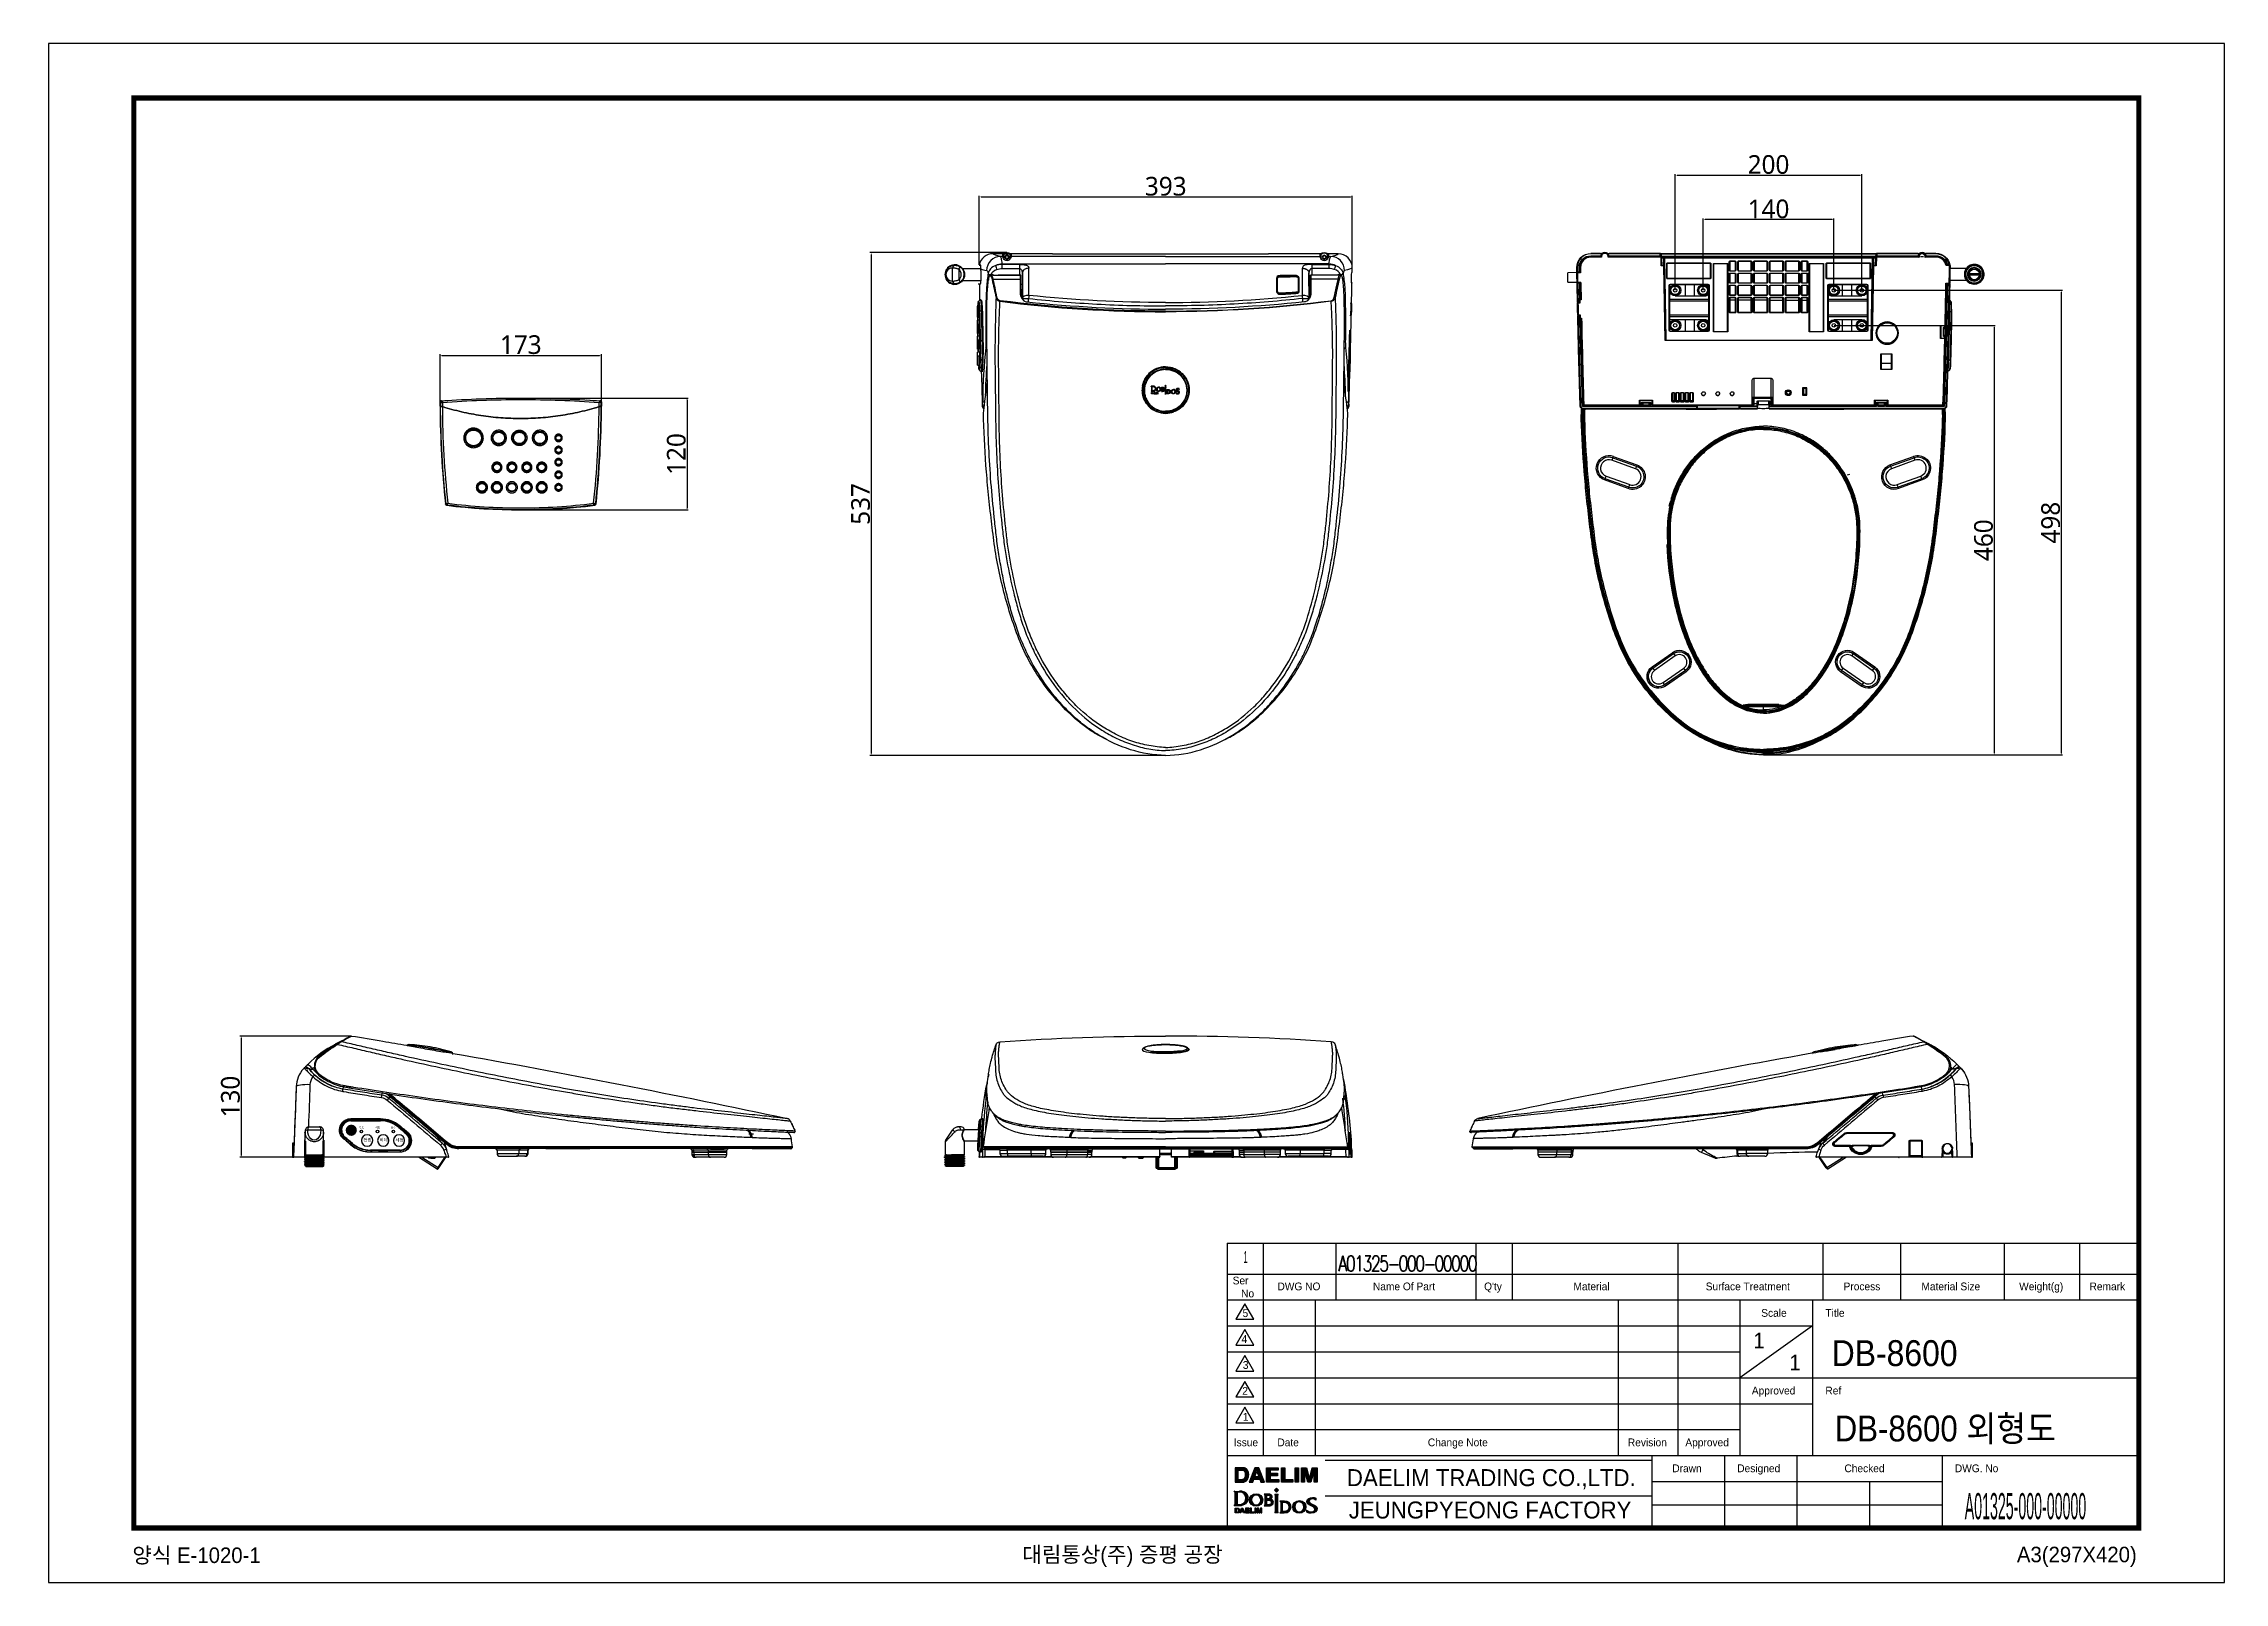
# Model space of a CAD drawing. Header units: millimetres. Extents: x 28 to 2364, y 8 to 1657.
import ezdxf
from ezdxf.enums import TextEntityAlignment as Align

# ---------------------------------------------------------------- set-up
doc = ezdxf.new("R2010")
doc.units = ezdxf.units.MM
doc.layers.get('0').update_dxf_attribs({"linetype": 'CONTINUOUS'})
doc.layers.get('Defpoints').update_dxf_attribs({"linetype": 'CONTINUOUS'})
for name, color, linetype in [('1', 7, 'CONTINUOUS'), ('1LINE', 7, 'CONTINUOUS'), ('256', 7, 'CONTINUOUS'), ('_______1', 160, 'CONTINUOUS')]:
    doc.layers.add(name, color=color, linetype=linetype)
doc.styles.add('Annotative', font='malgun.ttf')
doc.styles.add('blockfont', font='simplex.shx')
doc.styles.add('DEFAULT', font='simplex.shx')
doc.styles.add('hangul2', font='')
doc.styles.get('hangul2').set_extended_font_data('Gulim')
doc.dimstyles.new('WOO', dxfattribs={"dimtxt": 20, "dimasz": 2, "dimexe": 1.25, "dimexo": 0.3, "dimgap": 1, "dimtad": 1, "dimdec": 1, "dimzin": 1, "dimdsep": 46, "dimtxsty": 'Annotative', "dimcen": 0, "dimclrd": 1, "dimclre": 1, "dimclrt": 2, "dimadec": 0, "dimazin": 0, "dimtfac": 1, "dimtdec": 1, "dimtofl": 0, "dimtmove": 0, "dimatfit": 3, "dimfxl": 0, "dimarcsym": 0})

msp = doc.modelspace()

# ---------------------------------------------------------------- texts
at = {"linetype": 'Continuous', "lineweight": 0, "attachment_point": 1}
for s, insert, char_height, width in [('{\\fGulim|b0|i0|c129|p50;전원}', (366.1, 496.8), 2.03, 475.677), ('{\\fGulim|b0|i0|c129|p50;시트}', (383.2, 496.9), 2.03, 475.677), ('{\\fGulim|b0|i0|c129|p50;온수}', (400, 496.9), 2.03, 475.677), ('{\\fGulim|b0|i0|c129|p50;전원}', (370.5, 484.2), 3.384, 792.794), ('{\\fGulim|b0|i0|c129|p50;비데}', (387.8, 484.3), 3.384, 792.794), ('{\\fGulim|b0|i0|c129|p50;세정}', (404.8, 484), 3.384, 792.794)]:
    msp.add_mtext(s, dxfattribs=dict(at, insert=insert, char_height=char_height, width=width))
at = {"layer": '1', "color": 3, "linetype": 'Continuous', "insert": (1415.1, 341.7), "char_height": 16.63, "attachment_point": 7, "line_spacing_factor": 0.903614, "style": 'DEFAULT'}
msp.add_mtext('{\\W0.738;\\T0.75;A01325-000-00000}', dxfattribs=at)
at = {"layer": '1', "color": 7, "linetype": 'Continuous', "attachment_point": 7, "line_spacing_factor": 0.903614, "style": 'hangul2'}
for s, insert, char_height in [('{\\W0.942;DB-8600}', (1943.6, 239.8), 27.717), ('{\\W0.921;DB-8600 외형도}', (1946.8, 156.5), 27.717), ('{\\W0.415;A01325-000-00000}', (2086.1, 75.7), 28)]:
    msp.add_mtext(s, dxfattribs=dict(at, insert=insert, char_height=char_height))
at = {"layer": '1LINE', "color": 2, "style": 'hangul2', "width": 0.446836}
msp.add_text('1', height=12.8, dxfattribs=at).set_placement((1313.5, 350.5))
at = {"layer": '1LINE', "color": 4, "style": 'hangul2'}
for s, p in [('DAELIM TRADING CO.,LTD.', (1578.9, 119.1)), ('JEUNGPYEONG FACTORY', (1577.6, 86))]:
    msp.add_text(s, height=18.194, dxfattribs=at).set_placement(p, align=Align.MIDDLE)
at = {"layer": '1LINE', "style": 'hangul2'}
for s, p in [('양식 E-1020-1', (123, 29.2)), ('대림통상(주) 증평 공장', (1076.4, 30)), ('A3(297X420)', (2142, 30))]:
    msp.add_text(s, height=16.652, dxfattribs=at).set_placement(p)
at = {"layer": '1LINE', "color": 4, "attachment_point": 1, "style": 'hangul2'}
for s, insert, char_height, width in [('Ser\\P   No', (1301.8, 336), 8.33, 37.52), ('DWG NO', (1349.8, 329.7), 8.33, 71.146), ('Name Of Part', (1452.1, 329.7), 8.326, 102.065), ("Q'ty", (1571.2, 329.7), 8.33, 71.146), ('Material', (1666.9, 329.7), 8.33, 71.146), ('Surface Treatment', (1808.6, 329.7), 8.326, 116.578), ('Process', (1956.3, 329.7), 8.33, 46.084), ('Material Size', (2039.7, 329.7), 8.326, 87.529), ('Weight(g)', (2144.4, 329.7), 8.33, 59.312), ('Remark', (2219.8, 329.7), 8.33, 44.799), ('5', (1312.4, 301), 8.33, 9.483), ('Scale', (1868.1, 301.3), 8.33, 36.203), ('Title', (1936.8, 301.3), 8.33, 36.203), ('4', (1311.3, 273.3), 8.33, 9.483), ('3', (1312.7, 245.5), 8.33, 9.483), ('2', (1312.1, 217.8), 8.33, 9.483), ('Approved', (1858, 218.1), 8.33, 9.483), ('Ref', (1936.8, 218.1), 8.33, 36.203), ('1', (1312.7, 190), 8.33, 9.483), ('Issue', (1303, 162.6), 8.33, 9.483), ('Date', (1349.7, 162.6), 8.33, 9.483), ('Change Note', (1510.9, 162.6), 8.326, 81.313), ('Revision', (1725.2, 162.6), 8.33, 46.135), ('Approved', (1786.8, 162.6), 8.33, 9.483), ('Drawn', (1772.8, 134.8), 8.33, 9.483), ('Designed', (1842.4, 134.8), 8.33, 9.483), ('Checked', (1957.2, 134.8), 8.33, 9.483), ('DWG. No', (2075.5, 134.8), 8.33, 58.823)]:
    msp.add_mtext(s, dxfattribs=dict(at, insert=insert, char_height=char_height, width=width))
at = {"layer": '1LINE', "color": 2, "char_height": 16.7, "width": 9.483, "attachment_point": 1, "style": 'hangul2'}
for insert in [(1859.6, 275.9), (1898.2, 252.4)]:
    msp.add_mtext('1', dxfattribs=dict(at, insert=insert))
at = {"layer": '256', "color": 35, "linetype": 'Continuous', "insert": (27.9, 801.3), "char_height": 3.5, "attachment_point": 7, "line_spacing_factor": 0.903614, "style": 'blockfont'}
msp.add_mtext('\\W01.136;\\fsimplex.shx,bigfont.shx;              ', dxfattribs=at)

# ---------------------------------------------------------------- blocks, each defined once
blk = doc.blocks.new('*D18')
at = {"layer": '1LINE', "color": 1, "lineweight": -2}
for p, q in [((1059.7, 1433.1), (913.2, 1433.1)), ((914.5, 1431.1), (914.5, 896.5)), ((1229.7, 894.5), (913.2, 894.5))]:
    blk.add_line(p, q, dxfattribs=at)
at = {"layer": '1LINE', "color": 1}
for points in [[(914.2, 1431.1), (914.8, 1431.1), (914.5, 1433.1)], [(914.2, 896.5), (914.8, 896.5), (914.5, 894.5)]]:
    blk.add_solid(points, dxfattribs=at)
at = {"layer": 'Defpoints', "color": 0}
for p in [(1060, 1433.1), (914.5, 894.5), (1230, 894.5)]:
    blk.add_point(p, dxfattribs=at)
at = {"layer": '1LINE', "color": 2, "insert": (903.2, 1163.8), "char_height": 20, "attachment_point": 5, "rotation": 90, "style": 'Annotative'}
blk.add_mtext('537', dxfattribs=at)
blk = doc.blocks.new('*D19')
at = {"layer": '1LINE', "color": 1, "lineweight": -2}
for p, q in [((1805.9, 1393), (1805.9, 1469.6)), ((1943.9, 1468.4), (1807.9, 1468.4)), ((1945.9, 1393), (1945.9, 1469.6))]:
    blk.add_line(p, q, dxfattribs=at)
at = {"layer": '1LINE', "color": 1}
for points in [[(1807.9, 1468.7), (1807.9, 1468), (1805.9, 1468.4)], [(1943.9, 1468.7), (1943.9, 1468), (1945.9, 1468.4)]]:
    blk.add_solid(points, dxfattribs=at)
at = {"layer": 'Defpoints', "color": 0}
for p in [(1805.9, 1468.4), (1805.9, 1392.7, 0), (1945.9, 1392.7, 0)]:
    blk.add_point(p, dxfattribs=at)
at = {"layer": '1LINE', "color": 2, "insert": (1875.9, 1479.8), "char_height": 20, "attachment_point": 5, "style": 'Annotative'}
blk.add_mtext('140', dxfattribs=at)
blk = doc.blocks.new('*D20')
at = {"layer": '1LINE', "color": 1, "lineweight": -2}
for p, q in [((1775.9, 1393), (1775.9, 1517.3)), ((1777.9, 1516.1), (1973.9, 1516.1)), ((1975.9, 1393), (1975.9, 1517.3))]:
    blk.add_line(p, q, dxfattribs=at)
at = {"layer": '1LINE', "color": 1}
for points in [[(1777.9, 1516.4), (1777.9, 1515.7), (1775.9, 1516.1)], [(1973.9, 1516.4), (1973.9, 1515.7), (1975.9, 1516.1)]]:
    blk.add_solid(points, dxfattribs=at)
at = {"layer": 'Defpoints', "color": 0}
for p in [(1975.9, 1516.1), (1775.9, 1392.7, 0), (1975.9, 1392.7, 0)]:
    blk.add_point(p, dxfattribs=at)
at = {"layer": '1LINE', "color": 2, "insert": (1875.9, 1527.4), "char_height": 20, "attachment_point": 5, "style": 'Annotative'}
blk.add_mtext('200', dxfattribs=at)
blk = doc.blocks.new('*D21')
at = {"layer": '1LINE', "color": 1, "lineweight": -2}
for p, q in [((357.2, 593.8), (238.2, 593.8)), ((239.5, 591.8), (239.5, 465.9)), ((295.6, 463.9), (238.2, 463.9))]:
    blk.add_line(p, q, dxfattribs=at)
at = {"layer": '1LINE', "color": 1}
for points in [[(239.2, 591.8), (239.8, 591.8), (239.5, 593.8)], [(239.2, 465.9), (239.8, 465.9), (239.5, 463.9)]]:
    blk.add_solid(points, dxfattribs=at)
at = {"layer": 'Defpoints', "color": 0}
for p in [(357.5, 593.8), (239.5, 463.9), (295.9, 463.9)]:
    blk.add_point(p, dxfattribs=at)
at = {"layer": '1LINE', "color": 2, "insert": (228.1, 528.9), "char_height": 20, "attachment_point": 5, "rotation": 90, "style": 'Annotative'}
blk.add_mtext('130', dxfattribs=at)
blk = doc.blocks.new('*D22')
at = {"layer": '1LINE', "color": 1, "lineweight": -2}
for p, q in [((452.6, 1273.1), (452.6, 1324.2)), ((454.6, 1323), (623.5, 1323)), ((625.5, 1270.9), (625.5, 1324.2))]:
    blk.add_line(p, q, dxfattribs=at)
at = {"layer": '1LINE', "color": 1}
for points in [[(454.6, 1323.3), (454.6, 1322.6), (452.6, 1323)], [(623.5, 1323.3), (623.5, 1322.6), (625.5, 1323)]]:
    blk.add_solid(points, dxfattribs=at)
at = {"layer": 'Defpoints', "color": 0}
for p in [(625.5, 1323), (452.6, 1272.8), (625.5, 1270.6)]:
    blk.add_point(p, dxfattribs=at)
at = {"layer": '1LINE', "color": 2, "insert": (539.1, 1334.4), "char_height": 20, "attachment_point": 5, "style": 'Annotative'}
blk.add_mtext('173', dxfattribs=at)
blk = doc.blocks.new('*D23')
at = {"layer": '1LINE', "color": 1, "lineweight": -2}
for p, q in [((539.4, 1277.3), (718.4, 1277.3)), ((717.2, 1275.3), (717.2, 1159.4)), ((539.4, 1157.4), (718.4, 1157.4))]:
    blk.add_line(p, q, dxfattribs=at)
at = {"layer": '1LINE', "color": 1}
for points in [[(716.8, 1275.3), (717.5, 1275.3), (717.2, 1277.3)], [(716.8, 1159.4), (717.5, 1159.4), (717.2, 1157.4)]]:
    blk.add_solid(points, dxfattribs=at)
at = {"layer": 'Defpoints', "color": 0}
for p in [(539.1, 1277.3), (539.1, 1157.4), (717.2, 1157.4)]:
    blk.add_point(p, dxfattribs=at)
at = {"layer": '1LINE', "color": 2, "insert": (705.8, 1217.3), "char_height": 20, "attachment_point": 5, "rotation": 90, "style": 'Annotative'}
blk.add_mtext('120', dxfattribs=at)
blk = doc.blocks.new('*D24')
at = {"layer": '1LINE', "color": 1, "lineweight": -2}
for p, q in [((1030.3, 1420.1), (1030.3, 1494)), ((1032.3, 1492.7), (1427.9, 1492.7)), ((1429.9, 1416.9), (1429.9, 1494))]:
    blk.add_line(p, q, dxfattribs=at)
at = {"layer": '1LINE', "color": 1}
for points in [[(1032.3, 1493.1), (1032.3, 1492.4), (1030.3, 1492.7)], [(1427.9, 1493.1), (1427.9, 1492.4), (1429.9, 1492.7)]]:
    blk.add_solid(points, dxfattribs=at)
at = {"layer": 'Defpoints', "color": 0}
for p in [(1429.9, 1492.7), (1030.3, 1419.8), (1429.9, 1416.6)]:
    blk.add_point(p, dxfattribs=at)
at = {"layer": '1LINE', "color": 2, "insert": (1230.1, 1504.1), "char_height": 20, "attachment_point": 5, "style": 'Annotative'}
blk.add_mtext('393', dxfattribs=at)
blk = doc.blocks.new('*D25')
at = {"layer": '1LINE', "color": 1, "lineweight": -2}
for p, q in [((1946.2, 1355.1), (2118.8, 1355.1)), ((2117.6, 1353.1), (2117.6, 896.9)), ((1870.7, 894.9), (2118.8, 894.9))]:
    blk.add_line(p, q, dxfattribs=at)
at = {"layer": '1LINE', "color": 1}
for points in [[(2117.3, 1353.1), (2117.9, 1353.1), (2117.6, 1355.1)], [(2117.3, 896.9), (2117.9, 896.9), (2117.6, 894.9)]]:
    blk.add_solid(points, dxfattribs=at)
at = {"layer": 'Defpoints', "color": 0}
for p in [(1945.9, 1355.1, 0), (1870.4, 894.9), (2117.6, 894.9)]:
    blk.add_point(p, dxfattribs=at)
at = {"layer": '1LINE', "color": 2, "insert": (2106.3, 1125), "char_height": 20, "attachment_point": 5, "rotation": 90, "style": 'Annotative'}
blk.add_mtext('460', dxfattribs=at)
blk = doc.blocks.new('*D26')
at = {"layer": '1LINE', "color": 1, "lineweight": -2}
for p, q in [((1946.2, 1392.7), (2190.8, 1392.7)), ((2189.5, 1390.7), (2189.5, 896.9)), ((1870.7, 894.9), (2190.8, 894.9))]:
    blk.add_line(p, q, dxfattribs=at)
at = {"layer": '1LINE', "color": 1}
for points in [[(2189.2, 1390.7), (2189.9, 1390.7), (2189.5, 1392.7)], [(2189.2, 896.9), (2189.9, 896.9), (2189.5, 894.9)]]:
    blk.add_solid(points, dxfattribs=at)
at = {"layer": 'Defpoints', "color": 0}
for p in [(1945.9, 1392.7, 0), (1870.4, 894.9), (2189.5, 894.9)]:
    blk.add_point(p, dxfattribs=at)
at = {"layer": '1LINE', "color": 2, "insert": (2178.2, 1143.8), "char_height": 20, "attachment_point": 5, "rotation": 90, "style": 'Annotative'}
blk.add_mtext('498', dxfattribs=at)

# ---------------------------------------------------------------- dimensions: what is measured, and where the dimension line sits
at = {"layer": '1LINE'}
for base, p1, p2, picture, middle in [((1975.9, 1516.1), (1775.9, 1392.7, 0), (1975.9, 1392.7, 0), '*D20', (1875.9, 1527.4)), ((625.5, 1323), (452.6, 1272.8), (625.5, 1270.6), '*D22', (539.1, 1334.4))]:
    dim = msp.add_linear_dim(base=base, p1=p1, p2=p2, dimstyle='WOO', override={"dimdec": 0}, dxfattribs=at)
    dim.commit()
    dim.dimension.update_dxf_attribs({"geometry": picture, "text_midpoint": middle})
dim = msp.add_linear_dim(base=(1429.9, 1492.7), p1=(1030.3, 1419.8), p2=(1429.9, 1416.6), text='393', dimstyle='WOO', override={"dimdec": 0}, dxfattribs=at)
dim.commit()
dim.dimension.update_dxf_attribs({"geometry": '*D24', "text_midpoint": (1230.1, 1504.1)})
dim = msp.add_linear_dim(base=(1805.9, 1468.4), p1=(1945.9, 1392.7, 0), p2=(1805.9, 1392.7, 0), dimstyle='WOO', override={"dimdec": 0}, dxfattribs=at)
dim.commit()
dim.dimension.update_dxf_attribs({"geometry": '*D19', "text_midpoint": (1875.9, 1468.4), "dimtype": 160})
for base, p1, p2, text, picture, middle in [((914.5, 894.5), (1060, 1433.1), (1230, 894.5), '537', '*D18', (903.2, 1163.8)), ((717.2, 1157.4), (539.1, 1277.3), (539.1, 1157.4), '120', '*D23', (705.8, 1217.3)), ((239.5, 463.9), (357.5, 593.8), (295.9, 463.9), '130', '*D21', (228.1, 528.9))]:
    dim = msp.add_linear_dim(base=base, p1=p1, p2=p2, angle=90, text=text, dimstyle='WOO', override={"dimdec": 0}, dxfattribs=at)
    dim.commit()
    dim.dimension.update_dxf_attribs({"geometry": picture, "text_midpoint": middle})
dim = msp.add_linear_dim(base=(2189.5, 894.9), p1=(1945.9, 1392.7, 0), p2=(1870.4, 894.9), angle=90, dimstyle='WOO', override={"dimdec": 0}, dxfattribs=at)
dim.commit()
dim.dimension.update_dxf_attribs({"geometry": '*D26', "text_midpoint": (2189.5, 1143.8), "dimtype": 160})
dim = msp.add_linear_dim(base=(2117.6, 894.9), p1=(1945.9, 1355.1, 0), p2=(1870.4, 894.9), angle=90, dimstyle='WOO', override={"dimdec": 0}, dxfattribs=at)
dim.commit()
dim.dimension.update_dxf_attribs({"geometry": '*D25', "text_midpoint": (2106.3, 1125)})

# ---------------------------------------------------------------- hatches: boundary and pattern name
at = {"layer": '1LINE'}
h = msp.add_hatch(color=2, dxfattribs=at)
h.dxf.hatch_style = 2
edge = h.paths.add_edge_path()
edge.add_spline(control_points=[(1311.8, 131.3), (1311.8, 131.3), (1304.3, 131.3), (1304.3, 131.3), (1304.3, 131.3), (1304.3, 115.7), (1304.3, 115.7), (1304.3, 115.7), (1311.8, 115.7), (1311.8, 115.7), (1314.4, 115.7), (1316.4, 116.7), (1317.6, 118.6), (1318.5, 120.1), (1319, 121.8), (1319, 123.9), (1319, 124.7), (1318.9, 125.6), (1318.7, 126.5), (1318.5, 127.4), (1318, 128.2), (1317.4, 129), (1316.7, 129.9), (1315.7, 130.6), (1314.5, 131), (1313.8, 131.2), (1312.9, 131.3), (1311.8, 131.3)], knot_values=[0, 0, 0, 0, 1, 1, 1, 2, 2, 2, 3, 3, 3, 4, 4, 4, 5, 5, 5, 6, 6, 6, 7, 7, 7, 8, 8, 8, 9, 9, 9, 9], degree=3, periodic=0)
edge = h.paths.add_edge_path()
edge.add_spline(control_points=[(1311.2, 128.6), (1312.8, 128.6), (1314, 128.2), (1314.5, 127.3), (1315.1, 126.5), (1315.3, 125.3), (1315.3, 123.7), (1315.3, 122.5), (1315.2, 121.5), (1314.8, 120.7), (1314.1, 119.2), (1312.9, 118.4), (1311.2, 118.4), (1311.2, 118.4), (1307.8, 118.4), (1307.8, 118.4), (1307.8, 118.4), (1307.8, 128.6), (1307.8, 128.6), (1307.8, 128.6), (1311.2, 128.6), (1311.2, 128.6)], knot_values=[0, 0, 0, 0, 1, 1, 1, 2, 2, 2, 3, 3, 3, 4, 4, 4, 5, 5, 5, 6, 6, 6, 7, 7, 7, 7], degree=3, periodic=0)
h = msp.add_hatch(color=2, dxfattribs=at)
h.dxf.hatch_style = 2
edge = h.paths.add_edge_path()
edge.add_spline(control_points=[(1319.5, 115.7), (1319.5, 115.7), (1323.3, 115.7), (1323.3, 115.7), (1323.3, 115.7), (1324.5, 119), (1324.5, 119), (1324.5, 119), (1330.8, 119), (1330.8, 119), (1330.8, 119), (1332, 115.7), (1332, 115.7), (1332, 115.7), (1335.9, 115.7), (1335.9, 115.7), (1335.9, 115.7), (1329.8, 131.3), (1329.8, 131.3), (1329.8, 131.3), (1325.7, 131.3), (1325.7, 131.3), (1325.7, 131.3), (1319.5, 115.7), (1319.5, 115.7)], knot_values=[0, 0, 0, 0, 1, 1, 1, 2, 2, 2, 3, 3, 3, 4, 4, 4, 5, 5, 5, 6, 6, 6, 7, 7, 7, 8, 8, 8, 8], degree=3, periodic=0)
edge = h.paths.add_edge_path()
edge.add_spline(control_points=[(1327.7, 127.7), (1327.7, 127.7), (1329.9, 121.6), (1329.9, 121.6), (1329.9, 121.6), (1325.4, 121.6), (1325.4, 121.6), (1325.4, 121.6), (1327.7, 127.7), (1327.7, 127.7)], knot_values=[0, 0, 0, 0, 1, 1, 1, 2, 2, 2, 3, 3, 3, 3], degree=3, periodic=0)
h = msp.add_hatch(color=2, dxfattribs=at)
h.dxf.hatch_style = 2
edge = h.paths.add_edge_path()
edge.add_spline(control_points=[(1350.7, 128.5), (1350.7, 128.5), (1341.8, 128.5), (1341.8, 128.5), (1341.8, 128.5), (1341.8, 125.3), (1341.8, 125.3), (1341.8, 125.3), (1349.9, 125.3), (1349.9, 125.3), (1349.9, 125.3), (1349.9, 122.6), (1349.9, 122.6), (1349.9, 122.6), (1341.8, 122.6), (1341.8, 122.6), (1341.8, 122.6), (1341.8, 118.5), (1341.8, 118.5), (1341.8, 118.5), (1351.1, 118.5), (1351.1, 118.5), (1351.1, 118.5), (1351.1, 115.7), (1351.1, 115.7), (1351.1, 115.7), (1338.2, 115.7), (1338.2, 115.7), (1338.2, 115.7), (1338.2, 131.3), (1338.2, 131.3), (1338.2, 131.3), (1350.7, 131.3), (1350.7, 131.3), (1350.7, 131.3), (1350.7, 128.5), (1350.7, 128.5)], knot_values=[0, 0, 0, 0, 1, 1, 1, 2, 2, 2, 3, 3, 3, 4, 4, 4, 5, 5, 5, 6, 6, 6, 7, 7, 7, 8, 8, 8, 9, 9, 9, 10, 10, 10, 11, 11, 11, 12, 12, 12, 12], degree=3, periodic=0)
h = msp.add_hatch(color=2, dxfattribs=at)
h.dxf.hatch_style = 2
edge = h.paths.add_edge_path()
edge.add_spline(control_points=[(1354.2, 131.3), (1354.2, 131.3), (1357.8, 131.3), (1357.8, 131.3), (1357.8, 131.3), (1357.8, 118.5), (1357.8, 118.5), (1357.8, 118.5), (1366.4, 118.5), (1366.4, 118.5), (1366.4, 118.5), (1366.4, 115.7), (1366.4, 115.7), (1366.4, 115.7), (1354.2, 115.7), (1354.2, 115.7), (1354.2, 115.7), (1354.2, 131.3), (1354.2, 131.3)], knot_values=[0, 0, 0, 0, 1, 1, 1, 2, 2, 2, 3, 3, 3, 4, 4, 4, 5, 5, 5, 6, 6, 6, 6], degree=3, periodic=0)
h = msp.add_hatch(color=2, dxfattribs=at)
h.dxf.hatch_style = 2
edge = h.paths.add_edge_path()
edge.add_spline(control_points=[(1372.2, 115.7), (1372.2, 115.7), (1368.6, 115.7), (1368.6, 115.7), (1368.6, 115.7), (1368.6, 131.3), (1368.6, 131.3), (1368.6, 131.3), (1372.2, 131.3), (1372.2, 131.3), (1372.2, 131.3), (1372.2, 115.7), (1372.2, 115.7)], knot_values=[0, 0, 0, 0, 1, 1, 1, 2, 2, 2, 3, 3, 3, 4, 4, 4, 4], degree=3, periodic=0)
h = msp.add_hatch(color=2, dxfattribs=at)
h.dxf.hatch_style = 2
edge = h.paths.add_edge_path()
edge.add_spline(control_points=[(1387.1, 131.3), (1387.1, 131.3), (1392.3, 131.3), (1392.3, 131.3), (1392.3, 131.3), (1392.3, 115.7), (1392.3, 115.7), (1392.3, 115.7), (1389, 115.7), (1389, 115.7), (1389, 115.7), (1389, 126.3), (1389, 126.3), (1389, 126.6), (1389, 127), (1389, 127.5), (1389, 128.1), (1389, 128.5), (1389, 128.8), (1389, 128.8), (1385.7, 115.7), (1385.7, 115.7), (1385.7, 115.7), (1382.2, 115.7), (1382.2, 115.7), (1382.2, 115.7), (1378.9, 128.8), (1378.9, 128.8), (1378.9, 128.5), (1378.9, 128.1), (1378.9, 127.5), (1378.9, 127), (1378.9, 126.6), (1378.9, 126.3), (1378.9, 126.3), (1378.9, 115.7), (1378.9, 115.7), (1378.9, 115.7), (1375.6, 115.7), (1375.6, 115.7), (1375.6, 115.7), (1375.6, 131.3), (1375.6, 131.3), (1375.6, 131.3), (1380.8, 131.3), (1380.8, 131.3), (1380.8, 131.3), (1384, 119.1), (1384, 119.1), (1384, 119.1), (1387.1, 131.3), (1387.1, 131.3)], knot_values=[0, 0, 0, 0, 1, 1, 1, 2, 2, 2, 3, 3, 3, 4, 4, 4, 5, 5, 5, 6, 6, 6, 7, 7, 7, 8, 8, 8, 9, 9, 9, 10, 10, 10, 11, 11, 11, 12, 12, 12, 13, 13, 13, 14, 14, 14, 15, 15, 15, 16, 16, 16, 17, 17, 17, 17], degree=3, periodic=0)
h = msp.add_hatch(color=2, dxfattribs=at)
h.dxf.hatch_style = 2
edge = h.paths.add_edge_path()
edge.add_spline(control_points=[(1306.6, 104.8), (1306.6, 104.8), (1306.5, 104.8), (1306.5, 104.8), (1306.5, 104.8), (1306.5, 92), (1306.5, 92), (1306.5, 92), (1306.6, 92), (1306.6, 92), (1307.2, 91.9), (1307.9, 91.8), (1308.6, 91.8), (1312, 91.8), (1316, 93.5), (1316, 98.3), (1316, 102.7), (1313.5, 105.1), (1309, 105.1), (1308.2, 105.1), (1307.5, 105), (1306.6, 104.8)], knot_values=[0, 0, 0, 0, 1, 1, 1, 2, 2, 2, 3, 3, 3, 4, 4, 4, 5, 5, 5, 6, 6, 6, 7, 7, 7, 7], degree=3, periodic=0)
edge = h.paths.add_edge_path()
edge.add_spline(control_points=[(1309.2, 106.5), (1314.8, 106.5), (1318.2, 103.5), (1318.2, 98.6), (1318.2, 93.8), (1314.5, 90.4), (1309.1, 90.4), (1309.1, 90.4), (1303.9, 90.4), (1303.4, 90.4), (1304.2, 91.1), (1304.3, 92), (1304.3, 93), (1304.3, 93.2), (1304.3, 93.3), (1304.3, 93.4), (1304.3, 93.4), (1304.3, 93.9), (1304.3, 93.9), (1304.3, 93.9), (1304.3, 103.2), (1304.3, 103.2), (1304.3, 103.2), (1304.3, 103.6), (1304.3, 103.6), (1304.3, 103.7), (1304.3, 103.9), (1304.3, 104), (1304.3, 104.9), (1304.3, 106), (1303.5, 106.5), (1304.3, 106.5), (1309.2, 106.5), (1309.2, 106.5)], knot_values=[0, 0, 0, 0, 1, 1, 1, 2, 2, 2, 3, 3, 3, 4, 4, 4, 5, 5, 5, 6, 6, 6, 7, 7, 7, 8, 8, 8, 9, 9, 9, 10, 10, 10, 11, 11, 11, 11], degree=3, periodic=0)
h = msp.add_hatch(color=2, dxfattribs=at)
h.dxf.hatch_style = 2
edge = h.paths.add_edge_path()
edge.add_spline(control_points=[(1327.1, 103.4), (1323, 103.5), (1319.8, 100.4), (1319.8, 96.7), (1319.8, 92.7), (1323, 90), (1326.9, 90), (1330.7, 90), (1334, 92.9), (1334, 96.8), (1334, 100.3), (1331.2, 103.4), (1327.1, 103.4)], knot_values=[0, 0, 0, 0, 1, 1, 1, 2, 2, 2, 3, 3, 3, 4, 4, 4, 4], degree=3, periodic=0)
edge = h.paths.add_edge_path()
edge.add_spline(control_points=[(1326.9, 102), (1330, 102), (1331.8, 99.3), (1331.8, 96.4), (1331.8, 93.5), (1329.9, 91.4), (1327, 91.4), (1323.9, 91.4), (1322, 94.2), (1322, 96.9), (1322, 99.8), (1323.9, 102), (1326.9, 102)], knot_values=[0, 0, 0, 0, 1, 1, 1, 2, 2, 2, 3, 3, 3, 4, 4, 4, 4], degree=3, periodic=0)
h = msp.add_hatch(color=2, dxfattribs=at)
h.dxf.hatch_style = 2
edge = h.paths.add_edge_path()
edge.add_spline(control_points=[(1338.3, 97.9), (1338.3, 97.9), (1338.3, 101.7), (1338.3, 101.7), (1338.3, 101.7), (1339.6, 101.9), (1339.6, 101.9), (1340.8, 102), (1342, 101.3), (1342, 100), (1342, 98.4), (1340.2, 97.9), (1339, 97.9), (1339, 97.9), (1338.3, 97.9), (1338.3, 97.9)], knot_values=[0, 0, 0, 0, 1, 1, 1, 2, 2, 2, 3, 3, 3, 4, 4, 4, 5, 5, 5, 5], degree=3, periodic=0)
edge = h.paths.add_edge_path()
edge.add_spline(control_points=[(1336.3, 93), (1336.3, 92.1), (1336.4, 90.7), (1335.5, 90.4), (1335.5, 90.4), (1335.5, 90.3), (1335.5, 90.3), (1335.5, 90.3), (1338.7, 90.3), (1338.7, 90.3), (1340.1, 90.3), (1341.7, 90.2), (1343, 90.9), (1344.3, 91.5), (1345.4, 92.8), (1345.4, 94.3), (1345.4, 96.2), (1343.9, 97.4), (1342.2, 97.7), (1343.3, 98.2), (1344.1, 99), (1344.1, 100.3), (1344.1, 102), (1342.6, 103.1), (1340.1, 103.1), (1340.1, 103.1), (1335.5, 103.1), (1335.5, 103.1), (1335.5, 103.1), (1335.5, 103), (1335.5, 103), (1336.5, 102.7), (1336.3, 101.2), (1336.3, 100.4), (1336.3, 100.4), (1336.3, 93), (1336.3, 93)], knot_values=[0, 0, 0, 0, 1, 1, 1, 2, 2, 2, 3, 3, 3, 4, 4, 4, 5, 5, 5, 6, 6, 6, 7, 7, 7, 8, 8, 8, 9, 9, 9, 10, 10, 10, 11, 11, 11, 12, 12, 12, 12], degree=3, periodic=0)
edge = h.paths.add_edge_path()
edge.add_spline(control_points=[(1338.3, 91.8), (1338.3, 91.8), (1338.3, 96.6), (1338.3, 96.6), (1338.3, 96.6), (1339.7, 96.7), (1339.7, 96.7), (1341.4, 96.8), (1343.2, 96), (1343.2, 94.1), (1343.2, 92.3), (1341.6, 91.5), (1340, 91.7), (1340, 91.7), (1338.3, 91.8), (1338.3, 91.8)], knot_values=[0, 0, 0, 0, 1, 1, 1, 2, 2, 2, 3, 3, 3, 4, 4, 4, 5, 5, 5, 5], degree=3, periodic=0)
h = msp.add_hatch(color=2, dxfattribs=at)
h.dxf.hatch_style = 2
h.paths.add_polyline_path([(1350.8, 107.3), (1348.7, 105.2), (1346.7, 107.3), (1348.7, 109.3)])
h = msp.add_hatch(color=2, dxfattribs=at)
h.dxf.hatch_style = 2
edge = h.paths.add_edge_path()
edge.add_spline(control_points=[(1347.7, 100.3), (1347.7, 101.2), (1347.9, 102.7), (1346.9, 103), (1346.9, 103), (1346.9, 103.1), (1346.9, 103.1), (1346.9, 103.1), (1350.6, 103.1), (1350.6, 103.1), (1350.6, 103.1), (1350.6, 103), (1350.6, 103), (1349.6, 102.7), (1349.7, 101.2), (1349.7, 100.3), (1349.7, 100.3), (1349.7, 85.6), (1349.7, 85.6), (1349.7, 84.7), (1349.6, 83.3), (1350.6, 82.9), (1350.6, 82.9), (1350.6, 82.9), (1350.6, 82.9), (1350.6, 82.9), (1346.9, 82.9), (1346.9, 82.9), (1346.9, 82.9), (1346.9, 82.9), (1346.9, 82.9), (1347.9, 83.3), (1347.7, 84.7), (1347.7, 85.6), (1347.7, 85.6), (1347.7, 100.3), (1347.7, 100.3)], knot_values=[0, 0, 0, 0, 1, 1, 1, 2, 2, 2, 3, 3, 3, 4, 4, 4, 5, 5, 5, 6, 6, 6, 7, 7, 7, 8, 8, 8, 9, 9, 9, 10, 10, 10, 11, 11, 11, 12, 12, 12, 12], degree=3, periodic=0)
h = msp.add_hatch(color=2, dxfattribs=at)
h.dxf.hatch_style = 2
edge = h.paths.add_edge_path()
edge.add_spline(control_points=[(1353.3, 85.7), (1353.3, 84.5), (1353.4, 83.6), (1352.4, 82.9), (1352.4, 82.9), (1352.4, 82.9), (1352.4, 82.9), (1352.4, 82.9), (1357.1, 82.9), (1357.1, 82.9), (1361.4, 82.9), (1364.4, 85.5), (1364.4, 89.4), (1364.4, 93.2), (1361.6, 95.6), (1357.2, 95.6), (1357.2, 95.6), (1352.4, 95.6), (1352.4, 95.6), (1352.4, 95.6), (1352.4, 95.6), (1352.4, 95.6), (1353.4, 95.3), (1353.3, 93.9), (1353.3, 93), (1353.3, 93), (1353.3, 85.7), (1353.3, 85.7)], knot_values=[0, 0, 0, 0, 1, 1, 1, 2, 2, 2, 3, 3, 3, 4, 4, 4, 5, 5, 5, 6, 6, 6, 7, 7, 7, 8, 8, 8, 9, 9, 9, 9], degree=3, periodic=0)
edge = h.paths.add_edge_path()
edge.add_spline(control_points=[(1355.2, 94), (1355.8, 94.2), (1356.4, 94.3), (1357, 94.3), (1360.2, 94.3), (1362.1, 92.5), (1362.1, 89.1), (1362.1, 85.8), (1359.6, 84.3), (1356.7, 84.3), (1356.2, 84.3), (1355.7, 84.3), (1355.2, 84.4), (1355.2, 84.4), (1355.2, 94), (1355.2, 94)], knot_values=[0, 0, 0, 0, 1, 1, 1, 2, 2, 2, 3, 3, 3, 4, 4, 4, 5, 5, 5, 5], degree=3, periodic=0)
h = msp.add_hatch(color=2, dxfattribs=at)
h.dxf.hatch_style = 2
edge = h.paths.add_edge_path()
edge.add_spline(control_points=[(1373.4, 96), (1369.3, 96.1), (1366.1, 93), (1366.1, 89.3), (1366.1, 85.3), (1369.3, 82.6), (1373.2, 82.6), (1377, 82.6), (1380.3, 85.4), (1380.3, 89.4), (1380.3, 92.9), (1377.5, 96), (1373.4, 96)], knot_values=[0, 0, 0, 0, 1, 1, 1, 2, 2, 2, 3, 3, 3, 4, 4, 4, 4], degree=3, periodic=0)
edge = h.paths.add_edge_path()
edge.add_spline(control_points=[(1373.2, 94.6), (1376.3, 94.6), (1378.1, 91.8), (1378.1, 89), (1378.1, 86.1), (1376.2, 84), (1373.3, 84), (1370.2, 84), (1368.3, 86.8), (1368.3, 89.5), (1368.3, 92.4), (1370.2, 94.6), (1373.2, 94.6)], knot_values=[0, 0, 0, 0, 1, 1, 1, 2, 2, 2, 3, 3, 3, 4, 4, 4, 4], degree=3, periodic=0)
h = msp.add_hatch(color=2, dxfattribs=at)
h.dxf.hatch_style = 2
edge = h.paths.add_edge_path()
edge.add_spline(control_points=[(1385.9, 82.5), (1384.3, 82.5), (1382.9, 82.8), (1381.6, 83.3), (1381.6, 83.4), (1381.1, 85.2), (1381, 85.9), (1382.5, 84.7), (1384.4, 84), (1386.2, 84), (1387.7, 84), (1389.9, 85), (1389.9, 86.8), (1389.9, 88.6), (1388, 89.5), (1386, 90.4), (1383.7, 91.4), (1381.3, 92.5), (1381.3, 95.2), (1381.3, 98.3), (1384.6, 99.4), (1387.4, 99.4), (1388.7, 99.4), (1389.8, 99.2), (1391, 98.8), (1391, 98.7), (1391, 97), (1391, 96.5), (1390, 97.3), (1388.6, 97.9), (1387.2, 97.9), (1385.7, 97.9), (1383.9, 97.2), (1383.9, 95.5), (1383.9, 93.8), (1385.7, 92.9), (1387.7, 92), (1390, 91), (1392.4, 89.9), (1392.4, 87.5), (1392.4, 85.1), (1389.9, 82.5), (1385.9, 82.5)], knot_values=[0, 0, 0, 0, 1, 1, 1, 2, 2, 2, 3, 3, 3, 4, 4, 4, 5, 5, 5, 6, 6, 6, 7, 7, 7, 8, 8, 8, 9, 9, 9, 10, 10, 10, 11, 11, 11, 12, 12, 12, 13, 13, 13, 14, 14, 14, 14], degree=3, periodic=0)
h = msp.add_hatch(color=2, dxfattribs=at)
h.dxf.hatch_style = 2
edge = h.paths.add_edge_path()
edge.add_spline(control_points=[(1306.8, 88), (1306.8, 88), (1304.3, 88), (1304.3, 88), (1304.3, 88), (1304.3, 82.9), (1304.3, 82.9), (1304.3, 82.9), (1306.8, 82.9), (1306.8, 82.9), (1307.7, 82.9), (1308.3, 83.2), (1308.7, 83.8), (1309, 84.3), (1309.2, 84.9), (1309.2, 85.6), (1309.2, 85.8), (1309.1, 86.1), (1309, 86.4), (1309, 86.7), (1308.8, 87), (1308.6, 87.2), (1308.4, 87.5), (1308.1, 87.7), (1307.7, 87.9), (1307.4, 87.9), (1307.1, 88), (1306.8, 88)], knot_values=[0, 0, 0, 0, 1, 1, 1, 2, 2, 2, 3, 3, 3, 4, 4, 4, 5, 5, 5, 6, 6, 6, 7, 7, 7, 8, 8, 8, 9, 9, 9, 9], degree=3, periodic=0)
edge = h.paths.add_edge_path()
edge.add_spline(control_points=[(1306.6, 87.1), (1307.1, 87.1), (1307.5, 87), (1307.7, 86.7), (1307.9, 86.4), (1308, 86), (1308, 85.5), (1308, 85.1), (1307.9, 84.8), (1307.8, 84.5), (1307.6, 84), (1307.2, 83.8), (1306.6, 83.8), (1306.6, 83.8), (1305.5, 83.8), (1305.5, 83.8), (1305.5, 83.8), (1305.5, 87.1), (1305.5, 87.1), (1305.5, 87.1), (1306.6, 87.1), (1306.6, 87.1)], knot_values=[0, 0, 0, 0, 1, 1, 1, 2, 2, 2, 3, 3, 3, 4, 4, 4, 5, 5, 5, 6, 6, 6, 7, 7, 7, 7], degree=3, periodic=0)
h = msp.add_hatch(color=2, dxfattribs=at)
h.dxf.hatch_style = 2
edge = h.paths.add_edge_path()
edge.add_spline(control_points=[(1309.3, 82.9), (1309.3, 82.9), (1310.6, 82.9), (1310.6, 82.9), (1310.6, 82.9), (1310.9, 83.9), (1310.9, 83.9), (1310.9, 83.9), (1313, 83.9), (1313, 83.9), (1313, 83.9), (1313.4, 82.9), (1313.4, 82.9), (1313.4, 82.9), (1314.7, 82.9), (1314.7, 82.9), (1314.7, 82.9), (1312.7, 88), (1312.7, 88), (1312.7, 88), (1311.3, 88), (1311.3, 88), (1311.3, 88), (1309.3, 82.9), (1309.3, 82.9)], knot_values=[0, 0, 0, 0, 1, 1, 1, 2, 2, 2, 3, 3, 3, 4, 4, 4, 5, 5, 5, 6, 6, 6, 7, 7, 7, 8, 8, 8, 8], degree=3, periodic=0)
edge = h.paths.add_edge_path()
edge.add_spline(control_points=[(1312, 86.8), (1312, 86.8), (1312.7, 84.8), (1312.7, 84.8), (1312.7, 84.8), (1311.3, 84.8), (1311.3, 84.8), (1311.3, 84.8), (1312, 86.8), (1312, 86.8)], knot_values=[0, 0, 0, 0, 1, 1, 1, 2, 2, 2, 3, 3, 3, 3], degree=3, periodic=0)
h = msp.add_hatch(color=2, dxfattribs=at)
h.dxf.hatch_style = 2
edge = h.paths.add_edge_path()
edge.add_spline(control_points=[(1319.6, 87.1), (1319.6, 87.1), (1316.6, 87.1), (1316.6, 87.1), (1316.6, 87.1), (1316.6, 86), (1316.6, 86), (1316.6, 86), (1319.3, 86), (1319.3, 86), (1319.3, 86), (1319.3, 85.1), (1319.3, 85.1), (1319.3, 85.1), (1316.6, 85.1), (1316.6, 85.1), (1316.6, 85.1), (1316.6, 83.8), (1316.6, 83.8), (1316.6, 83.8), (1319.7, 83.8), (1319.7, 83.8), (1319.7, 83.8), (1319.7, 82.9), (1319.7, 82.9), (1319.7, 82.9), (1315.5, 82.9), (1315.5, 82.9), (1315.5, 82.9), (1315.5, 88), (1315.5, 88), (1315.5, 88), (1319.6, 88), (1319.6, 88), (1319.6, 88), (1319.6, 87.1), (1319.6, 87.1)], knot_values=[0, 0, 0, 0, 1, 1, 1, 2, 2, 2, 3, 3, 3, 4, 4, 4, 5, 5, 5, 6, 6, 6, 7, 7, 7, 8, 8, 8, 9, 9, 9, 10, 10, 10, 11, 11, 11, 12, 12, 12, 12], degree=3, periodic=0)
h = msp.add_hatch(color=2, dxfattribs=at)
h.dxf.hatch_style = 2
edge = h.paths.add_edge_path()
edge.add_spline(control_points=[(1320.7, 88), (1320.7, 88), (1321.9, 88), (1321.9, 88), (1321.9, 88), (1321.9, 83.8), (1321.9, 83.8), (1321.9, 83.8), (1324.7, 83.8), (1324.7, 83.8), (1324.7, 83.8), (1324.7, 82.9), (1324.7, 82.9), (1324.7, 82.9), (1320.7, 82.9), (1320.7, 82.9), (1320.7, 82.9), (1320.7, 88), (1320.7, 88)], knot_values=[0, 0, 0, 0, 1, 1, 1, 2, 2, 2, 3, 3, 3, 4, 4, 4, 5, 5, 5, 6, 6, 6, 6], degree=3, periodic=0)
h = msp.add_hatch(color=2, dxfattribs=at)
h.dxf.hatch_style = 2
edge = h.paths.add_edge_path()
edge.add_spline(control_points=[(1326.6, 82.9), (1326.6, 82.9), (1325.4, 82.9), (1325.4, 82.9), (1325.4, 82.9), (1325.4, 88), (1325.4, 88), (1325.4, 88), (1326.6, 88), (1326.6, 88), (1326.6, 88), (1326.6, 82.9), (1326.6, 82.9)], knot_values=[0, 0, 0, 0, 1, 1, 1, 2, 2, 2, 3, 3, 3, 4, 4, 4, 4], degree=3, periodic=0)
h = msp.add_hatch(color=2, dxfattribs=at)
h.dxf.hatch_style = 2
edge = h.paths.add_edge_path()
edge.add_spline(control_points=[(1331.5, 88), (1331.5, 88), (1333.2, 88), (1333.2, 88), (1333.2, 88), (1333.2, 82.9), (1333.2, 82.9), (1333.2, 82.9), (1332.1, 82.9), (1332.1, 82.9), (1332.1, 82.9), (1332.1, 86.3), (1332.1, 86.3), (1332.1, 86.4), (1332.1, 86.6), (1332.1, 86.7), (1332.1, 86.9), (1332.1, 87.1), (1332.1, 87.2), (1332.1, 87.2), (1331, 82.9), (1331, 82.9), (1331, 82.9), (1329.9, 82.9), (1329.9, 82.9), (1329.9, 82.9), (1328.8, 87.2), (1328.8, 87.2), (1328.8, 87.1), (1328.8, 86.9), (1328.8, 86.7), (1328.8, 86.6), (1328.8, 86.4), (1328.8, 86.3), (1328.8, 86.3), (1328.8, 82.9), (1328.8, 82.9), (1328.8, 82.9), (1327.7, 82.9), (1327.7, 82.9), (1327.7, 82.9), (1327.7, 88), (1327.7, 88), (1327.7, 88), (1329.4, 88), (1329.4, 88), (1329.4, 88), (1330.5, 84), (1330.5, 84), (1330.5, 84), (1331.5, 88), (1331.5, 88)], knot_values=[0, 0, 0, 0, 1, 1, 1, 2, 2, 2, 3, 3, 3, 4, 4, 4, 5, 5, 5, 6, 6, 6, 7, 7, 7, 8, 8, 8, 9, 9, 9, 10, 10, 10, 11, 11, 11, 12, 12, 12, 13, 13, 13, 14, 14, 14, 15, 15, 15, 16, 16, 16, 17, 17, 17, 17], degree=3, periodic=0)
at = {"layer": '_______1'}
h = msp.add_hatch(color=250, dxfattribs=at)
h.dxf.hatch_style = 2
edge = h.paths.add_edge_path()
edge.add_spline(control_points=[(351.5, 492.8), (351.5, 489.5), (354.2, 486.8), (357.5, 486.8), (360.8, 486.8), (363.5, 489.5), (363.5, 492.8), (363.6, 496.1), (360.9, 498.9), (357.5, 498.9), (354.2, 498.8), (351.5, 496.1), (351.5, 492.8)], knot_values=[0, 0, 0, 0, 1, 1, 1, 2, 2, 2, 3, 3, 3, 4, 4, 4, 4], degree=3, periodic=0)

# ---------------------------------------------------------------- linework, layer by layer
for p, q in [((2069.5, 1420.1), (2067.5, 1420.1)), ((2069.9, 1419.4), (2069.9, 1419.9)), ((2070.4, 1419.4), (2069.9, 1419.4)), ((2069.5, 1399.7), (2067.5, 1399.7)), ((2069.5, 1399.9), (2069.5, 1400.4)), ((2069.5, 1400.4), (2070, 1400.4)), ((340.4, 584.3), (340.2, 584.7)), ((1969.8, 584.6), (1969.8, 584.6)), ((2048.4, 584.3), (2048.7, 584.8)), ((466.1, 574.3), (466.3, 574.3)), ((466.2, 575.6), (466.3, 575.6)), ((466.3, 575.4), (466.3, 575.4)), ((1254.9, 579.3), (1254.9, 579.5)), ((1922.6, 575.6), (1922.6, 575.6)), ((1922.7, 574.4), (1922.6, 574.3)), ((1924.3, 576.1), (1923.8, 576)), ((1923.9, 576.7), (1923.9, 576.7)), ((307.8, 560.1), (307.8, 560)), ((2085.9, 554.1), (2085.9, 554.2)), ((390.3, 530.4), (390.8, 533.3)), ((397.7, 527), (399, 528.6)), ((1991.1, 527.1), (1989.9, 528.6)), ((1991.2, 527), (1991.4, 526.8)), ((1998.5, 530.4), (1998.1, 533.4)), ((389.7, 505), (389.7, 504.9)), ((445.7, 490.7), (418.2, 513.7)), ((1029.5, 493.5), (1028.4, 476)), ((1030.6, 503.1), (1030.6, 503)), ((1030.9, 503.1), (1030.9, 503.1)), ((1033.5, 490.7), (1033.6, 490.7)), ((1033.9, 497.5), (1033.9, 497.5)), ((1034, 505.1), (1034.1, 505.1)), ((1943.1, 490.7), (1970.6, 513.8)), ((294.4, 478.5), (294.4, 464.4)), ((294.4, 478.5), (295.9, 478.5)), ((296.2, 479), (294.9, 479)), ((307.4, 474.7), (308.2, 471.5)), ((307.7, 478.9), (307.9, 478.1)), ((307.7, 477.6), (307.9, 476.8)), ((307.9, 476.8), (307.7, 477.6)), ((307.9, 475.5), (307.7, 476.3)), ((307.7, 474.6), (307.9, 473.7)), ((307.9, 472.4), (307.7, 473.3)), ((327.9, 478.1), (328.6, 481)), ((327.9, 476.8), (328.1, 477.6)), ((328.1, 477.6), (327.9, 476.8)), ((328.1, 476.3), (327.9, 475.5)), ((327.9, 473.7), (328.1, 474.6)), ((327.9, 472.4), (328.1, 473.3)), ((328.1, 473.3), (327.9, 472.4)), ((352.6, 483.8), (352.6, 483.9)), ((353.2, 483.4), (353.2, 483.3)), ((355.9, 481.1), (355.8, 481.1)), ((356.5, 480.5), (356.5, 480.6)), ((357, 480.2), (357, 480.1)), ((390.9, 471.5), (390.9, 471.6)), ((391.9, 471.6), (391.9, 471.5)), ((401.6, 471.5), (401.6, 471.6)), ((402.6, 471.6), (402.6, 471.5)), ((455.6, 478.3), (454.6, 479)), ((513.7, 471.4), (513.7, 467.9)), ((537, 471.4), (513.7, 471.4)), ((513.7, 467.9), (537, 467.9)), ((537, 471.4), (537, 467.9)), ((546.2, 471.4), (537, 471.4)), ((537, 467.9), (546.2, 467.9)), ((546.2, 471.4), (546.2, 467.9)), ((546.2, 471.4), (546.9, 471.4)), ((546.9, 467.9), (546.2, 467.9)), ((546.9, 467.9), (546.9, 471.4)), ((722.3, 471.4), (722.3, 469.6)), ((722.3, 471.4), (724.3, 471.4)), ((724.3, 469.6), (722.3, 469.6)), ((722.4, 469.2), (722.4, 466.9)), ((722.4, 469.2), (724.4, 469.2)), ((722.5, 469.4), (724.5, 469.4)), ((724.3, 471.4), (724.3, 469.6)), ((739.8, 471.4), (724.3, 471.4)), ((724.3, 469.6), (739.8, 469.6)), ((724.4, 469.2), (724.4, 466.9)), ((724.4, 469.2), (739.9, 469.2)), ((740, 469.4), (724.5, 469.4)), ((739.8, 471.4), (739.8, 469.6)), ((760, 471.4), (739.8, 471.4)), ((760, 469.6), (739.8, 469.6)), ((739.9, 469.2), (759.9, 469.2)), ((739.9, 469.2), (739.9, 466.9)), ((759.8, 469.4), (740, 469.4)), ((756.9, 472.4), (742.4, 472.4)), ((759.9, 466.9), (759.9, 469.2)), ((760, 469.6), (760, 471.4)), ((760, 471.4), (760, 471.4)), ((828.3, 472.9), (787, 472.9)), ((829.1, 473.9), (829.3, 473.9)), ((1029.5, 471.7), (1029.4, 471.7)), ((1059.8, 472.9), (1051.1, 472.9)), ((1052.5, 471.4), (1052.5, 467.9)), ((1052.5, 471.4), (1060.3, 471.4)), ((1052.5, 467.9), (1060.3, 467.9)), ((1059.8, 472.9), (1085.2, 472.9)), ((1060.3, 471.4), (1060.3, 467.9)), ((1085.7, 471.4), (1060.3, 471.4)), ((1060.3, 467.9), (1085.7, 467.9)), ((1085.2, 472.9), (1103.3, 472.9)), ((1085.7, 471.4), (1085.7, 467.9)), ((1101.8, 471.4), (1085.7, 471.4)), ((1085.7, 467.9), (1101.8, 467.9)), ((1101.8, 467.9), (1101.8, 471.4)), ((1106.8, 471.4), (1106.8, 469.6)), ((1124.3, 471.4), (1106.8, 471.4)), ((1106.8, 469.6), (1124.3, 469.6)), ((1106.9, 469.2), (1106.9, 466.9)), ((1106.9, 469.2), (1124.2, 469.2)), ((1107, 469.4), (1124.1, 469.4)), ((1109.5, 472.9), (1125.1, 472.9)), ((1146.3, 469.4), (1124.1, 469.4)), ((1124.2, 469.2), (1146.3, 469.2)), ((1124.2, 469.2), (1124.2, 466.9)), ((1124.3, 471.4), (1124.3, 469.6)), ((1146.4, 471.4), (1124.3, 471.4)), ((1124.3, 469.6), (1146.4, 469.6)), ((1125.1, 472.9), (1147.2, 472.9)), ((1146.3, 469.4), (1150.9, 469.4)), ((1151, 469.2), (1146.3, 469.2)), ((1146.3, 469.2), (1146.3, 466.9)), ((1146.4, 471.4), (1146.4, 469.6)), ((1146.4, 471.4), (1151.1, 471.4)), ((1151.1, 469.6), (1146.4, 469.6)), ((1148.3, 472.9), (1147.2, 472.9)), ((1151, 466.9), (1151, 469.2)), ((1151.1, 469.6), (1151.1, 471.4)), ((1223.8, 468.4), (1234, 468.4)), ((1234, 467.9), (1223.8, 467.9)), ((1234, 468.4), (1234, 467.9)), ((1234, 468.4), (1235.5, 468.4)), ((1235, 467.9), (1234, 467.9)), ((1234, 466.9), (1234, 467.9)), ((1235, 466.9), (1235, 467.9)), ((1236.2, 467.9), (1235, 467.9)), ((1235.5, 468.4), (1236.2, 468.4)), ((1255.9, 470.9), (1270.7, 470.9)), ((1255.9, 468.4), (1300.9, 468.4)), ((1300.9, 467.9), (1255.9, 467.9)), ((1260.7, 469.4), (1261.2, 469.4)), ((1260.7, 468.4), (1260.7, 469.4)), ((1261.2, 469.9), (1261.2, 469.4)), ((1261.2, 469.9), (1270.2, 469.9)), ((1270.2, 469.4), (1261.2, 469.4)), ((1261.2, 469.4), (1261.2, 468.4)), ((1270.2, 469.9), (1270.2, 469.4)), ((1270.2, 469.9), (1270.7, 469.9)), ((1270.7, 469.4), (1270.2, 469.4)), ((1270.2, 468.4), (1270.2, 469.4)), ((1270.7, 470.9), (1270.7, 469.4)), ((1270.7, 469.4), (1270.7, 468.4)), ((1281.5, 468.4), (1281.5, 469.8)), ((1282.4, 469.8), (1281.5, 469.8)), ((1282, 470.3), (1282.4, 470.3)), ((1282.4, 470.3), (1282.4, 469.8)), ((1282.4, 470.3), (1300.9, 470.3)), ((1282.4, 469.8), (1282.4, 468.4)), ((1300.9, 469.8), (1282.4, 469.8)), ((1308.8, 471.4), (1308.8, 469.6)), ((1308.8, 471.4), (1313.6, 471.4)), ((1308.8, 469.6), (1313.6, 469.6)), ((1308.9, 469.2), (1308.9, 466.9)), ((1308.9, 469.2), (1313.6, 469.2)), ((1309, 469.4), (1313.7, 469.4)), ((1312.7, 472.9), (1311.6, 472.9)), ((1312.7, 472.9), (1334.8, 472.9)), ((1313.6, 471.4), (1313.6, 469.6)), ((1335.7, 471.4), (1313.6, 471.4)), ((1313.6, 469.6), (1335.7, 469.6)), ((1313.6, 469.2), (1313.6, 466.9)), ((1335.7, 469.2), (1313.6, 469.2)), ((1335.8, 469.4), (1313.7, 469.4)), ((1334.8, 472.9), (1350, 472.9)), ((1353.1, 471.4), (1335.7, 471.4)), ((1335.7, 471.4), (1335.7, 469.6)), ((1335.7, 469.6), (1353.1, 469.6)), ((1353, 469.2), (1335.7, 469.2)), ((1335.7, 469.2), (1335.7, 466.9)), ((1352.9, 469.4), (1335.8, 469.4)), ((1353, 466.9), (1353, 469.2)), ((1353.1, 469.6), (1353.1, 471.4)), ((1356.6, 472.9), (1374.7, 472.9)), ((1358.1, 471.4), (1358.1, 467.9)), ((1374.2, 471.4), (1358.1, 471.4)), ((1358.1, 467.9), (1374.2, 467.9)), ((1399.6, 471.4), (1374.2, 471.4)), ((1374.2, 471.4), (1374.2, 467.9)), ((1374.2, 467.9), (1399.6, 467.9)), ((1374.7, 472.9), (1400.1, 472.9)), ((1399.6, 471.4), (1407.5, 471.4)), ((1399.6, 471.4), (1399.6, 467.9)), ((1407.5, 467.9), (1399.6, 467.9)), ((1409, 472.9), (1400.1, 472.9)), ((1407.5, 467.9), (1407.5, 471.4)), ((1428.4, 481.5), (1428.2, 481.5)), ((1559.8, 473.9), (1559.5, 473.9)), ((1560.5, 472.9), (1601.8, 472.9)), ((1916.2, 472.9), (1601.8, 472.9)), ((1628.8, 471.4), (1628.8, 469.6)), ((1649, 471.4), (1628.8, 471.4)), ((1628.8, 469.6), (1649, 469.6)), ((1628.9, 469.2), (1628.9, 466.9)), ((1648.9, 469.2), (1628.9, 469.2)), ((1648.9, 469.4), (1629, 469.4)), ((1664.3, 469.4), (1648.9, 469.4)), ((1648.9, 469.2), (1648.9, 466.9)), ((1664.4, 469.2), (1648.9, 469.2)), ((1649, 471.4), (1649, 469.6)), ((1664.5, 471.4), (1649, 471.4)), ((1649, 469.6), (1664.5, 469.6)), ((1666.3, 469.4), (1664.3, 469.4)), ((1664.4, 469.2), (1664.4, 466.9)), ((1666.4, 469.2), (1664.4, 469.2)), ((1664.5, 471.4), (1664.5, 469.6)), ((1664.5, 471.4), (1666.5, 471.4)), ((1666.5, 469.6), (1664.5, 469.6)), ((1666.4, 466.9), (1666.4, 469.2)), ((1666.5, 469.6), (1666.5, 471.4)), ((1841.9, 471.4), (1841.9, 467.9)), ((1841.9, 471.4), (1842.6, 471.4)), ((1842.6, 467.9), (1841.9, 467.9)), ((1851.9, 471.4), (1842.6, 471.4)), ((1842.6, 471.4), (1842.6, 467.9)), ((1842.6, 467.9), (1851.9, 467.9)), ((1875.1, 471.4), (1851.9, 471.4)), ((1851.9, 471.4), (1851.9, 467.9)), ((1875.1, 467.9), (1851.9, 467.9)), ((1875.1, 467.9), (1875.1, 471.4)), ((1951.8, 484.3), (1951.8, 484.5)), ((1952, 484.6), (1952, 484.5)), ((1957.2, 489.5), (1957.2, 488.6)), ((1962.7, 489.6), (1962.8, 489.7)), ((1963.3, 489.7), (1963.2, 489.6)), ((1989.8, 489.6), (1989.8, 489.7)), ((2000.4, 478), (2000.2, 478)), ((2000.4, 478.2), (2000.6, 478.2)), ((2004.2, 481.3), (2004.1, 481.1)), ((2004.1, 481.1), (2004.1, 481.2)), ((2004.6, 481.7), (2004.7, 481.7)), ((2005.2, 482.2), (2005.3, 482.2)), ((2008.7, 484.9), (2008.7, 485.1)), ((2009.2, 485.5), (2009.2, 485.4)), ((2009.7, 485.8), (2009.7, 485.9)), ((2026.4, 478.8), (2027.1, 478.8)), ((2029.3, 481.6), (2029.2, 482)), ((2029.7, 482), (2029.8, 481.6)), ((2034, 481.6), (2034.1, 482)), ((2034.6, 482), (2034.5, 481.6)), ((2039.6, 481.6), (2039.6, 482)), ((2040.1, 482), (2040.1, 481.6)), ((2040.3, 478.8), (2040.9, 478.8)), ((2040.6, 478.8), (2040.6, 481.7)), ((2093.9, 479), (2092.8, 479)), ((2093.2, 478.5), (2094.4, 478.5)), ((2094.4, 464.4), (2094.4, 478.5)), ((295.5, 464.4), (294.4, 464.4)), ((294.9, 463.9), (295.6, 463.9)), ((449.5, 451.3), (429.4, 463.9)), ((433.2, 463.9), (450.6, 452.9)), ((440.1, 463.2), (439.5, 463.9)), ((440.1, 463.2), (446.8, 463.2)), ((440.3, 463.2), (446.7, 463.2)), ((442.5, 463.2), (442.7, 463)), ((442.8, 463), (447, 463)), ((442.8, 463), (447, 463)), ((447.5, 463.9), (446.8, 463.2)), ((447.1, 463), (448, 463.9)), ((447.1, 463), (447.1, 463)), ((449.5, 451.3), (450.6, 452.9)), ((451, 452.6), (450.2, 451.4)), ((450.6, 452.9), (457.8, 463.6)), ((450.6, 452.9), (451, 452.6)), ((458.2, 463.3), (451, 452.6)), ((457.8, 463.6), (458.2, 463.3)), ((516.7, 464.9), (534.2, 464.9)), ((543.4, 464.9), (534.2, 464.9)), ((543.4, 464.9), (543.9, 464.9)), ((722.4, 466.9), (724.4, 466.9)), ((724.4, 466.9), (739.9, 466.9)), ((725.4, 463.9), (726.9, 463.9)), ((742.4, 463.9), (726.9, 463.9)), ((739.9, 466.9), (759.9, 466.9)), ((756.9, 463.9), (742.4, 463.9)), ((1030.4, 464.4), (1030.4, 464.4)), ((1034.4, 463.9), (1034.3, 463.9)), ((1035.3, 463.9), (1035.3, 464)), ((1036.6, 463.9), (1036.6, 464.6)), ((1055.5, 464.9), (1061.4, 464.9)), ((1086.7, 464.9), (1061.4, 464.9)), ((1098.8, 464.9), (1086.7, 464.9)), ((1106.9, 466.9), (1124.2, 466.9)), ((1122.5, 463.9), (1109.9, 463.9)), ((1144.6, 463.9), (1122.5, 463.9)), ((1124.2, 466.9), (1146.3, 466.9)), ((1148, 463.9), (1144.6, 463.9)), ((1151, 466.9), (1146.3, 466.9)), ((1183.3, 463.9), (1184, 463.2)), ((1184, 463.2), (1187.5, 463.2)), ((1184.1, 463.2), (1187.3, 463.2)), ((1188.1, 463.9), (1187.5, 463.2)), ((1200.3, 463.9), (1201.1, 463)), ((1201.1, 463), (1205.6, 463)), ((1201.3, 463), (1205.5, 463)), ((1205.6, 463), (1206.5, 463.9)), ((1219.8, 463.6), (1219.8, 463.9)), ((1219.8, 452.9), (1219.8, 463.6)), ((1220.3, 463.3), (1220.3, 452.7)), ((1221.3, 453.1), (1221.3, 463.3)), ((1221.8, 463.9), (1221.8, 463.6)), ((1221.8, 463.6), (1221.8, 453.4)), ((1221.8, 451.2), (1221.8, 451.4)), ((1221.8, 451.4), (1240.2, 451.4)), ((1221.8, 451.2), (1240.2, 451.2)), ((1222.3, 463.9), (1222.3, 452.9)), ((1222.3, 452.9), (1222.3, 452.2)), ((1222.3, 452.9), (1239.7, 452.9)), ((1239.7, 452.2), (1222.3, 452.2)), ((1223.8, 466.9), (1236.2, 466.9)), ((1236.2, 466.8), (1223.8, 466.8)), ((1223.8, 464.6), (1223.8, 464.4)), ((1236.2, 464.4), (1236.2, 464.6)), ((1239.7, 452.9), (1239.7, 463.9)), ((1239.7, 452.2), (1239.7, 452.9)), ((1240.2, 463.6), (1240.2, 463.9)), ((1240.2, 453.4), (1240.2, 463.6)), ((1240.2, 451.2), (1240.2, 451.4)), ((1240.7, 463.9), (1240.7, 463.3)), ((1240.7, 463.3), (1240.7, 453.1)), ((1241.7, 452.7), (1241.7, 463.3)), ((1242.2, 463.9), (1242.2, 463.6)), ((1242.2, 463.6), (1242.2, 452.9)), ((1313.6, 466.9), (1308.9, 466.9)), ((1311.9, 463.9), (1315.3, 463.9)), ((1313.6, 466.9), (1335.7, 466.9)), ((1337.5, 463.9), (1315.3, 463.9)), ((1353, 466.9), (1335.7, 466.9)), ((1350, 463.9), (1337.5, 463.9)), ((1373.2, 464.9), (1361.1, 464.9)), ((1398.6, 464.9), (1373.2, 464.9)), ((1404.5, 464.9), (1398.6, 464.9)), ((1423.3, 464.6), (1423.3, 463.9)), ((1426.4, 463.9), (1425.9, 463.9)), ((1428.9, 464.4), (1428.9, 464.4)), ((1429.1, 463.9), (1429.1, 463.9)), ((1429.2, 464.4), (1429.2, 464.4)), ((1429.3, 463.9), (1429.3, 463.9)), ((1429.8, 464.4), (1429.8, 464.4)), ((1628.9, 466.9), (1648.9, 466.9)), ((1631.9, 463.9), (1646.5, 463.9)), ((1662, 463.9), (1646.5, 463.9)), ((1648.9, 466.9), (1664.4, 466.9)), ((1662, 463.9), (1663.4, 463.9)), ((1666.4, 466.9), (1664.4, 466.9)), ((1819.5, 462.9), (1819.6, 463)), ((1820.1, 462.9), (1820.1, 463)), ((1844.9, 464.9), (1845.4, 464.9)), ((1854.7, 464.9), (1845.4, 464.9)), ((1872.1, 464.9), (1854.7, 464.9)), ((1930.6, 463.3), (1931, 463.6)), ((1937.8, 452.7), (1930.6, 463.3)), ((1931, 463.6), (1938.2, 452.9)), ((1937.8, 452.7), (1938.2, 452.9)), ((1938.7, 451.4), (1937.8, 452.7)), ((1938.2, 452.9), (1955.7, 463.9)), ((1938.2, 452.9), (1939.3, 451.3)), ((1959.4, 463.9), (1939.3, 451.3)), ((2027.4, 463.9), (2026.6, 463.9)), ((2026.7, 465.4), (2027.4, 465.4)), ((2026.7, 464.4), (2026.9, 464.4)), ((2027.2, 465.4), (2027.2, 465.4)), ((2040, 465.4), (2040.7, 465.4)), ((2041.2, 463.9), (2040, 463.9)), ((2040.2, 465.4), (2040.2, 465.4)), ((2040.5, 464.4), (2040.7, 464.4)), ((2061.7, 464.4), (2061.7, 464.4)), ((2061.8, 465.1), (2062, 465.1)), ((2073, 465.1), (2073.3, 465.1)), ((2073.3, 464.4), (2073.3, 464.4)), ((2073.8, 463.9), (2073.8, 463.9)), ((2094.4, 464.4), (2093.5, 464.4)), ((2093.9, 463.9), (2093.5, 463.9))]:
    msp.add_line(p, q)
at = {"extrusion": (0, 0, -1)}
msp.add_circle((-2067.5, 473.2), 4.98, dxfattribs=at)
for centre, radius, start, end in [((2069.9, 1419.4, 0), 0.5, 359.0191, 90), ((2069.5, 1400.4, 0), 0.5, 270, 358.9217), ((357.6, 592.8), 1, 80.626, 118.6364), ((357.6, 592.8), 1, 80.626, 118.6364), ((1971.4, 583.9), 0.2, 9.82, 72.281), ((1922.7, 575.4), 0.2, 129.8963, 189.82), ((1924.5, 576.6), 0.2, 107.0856, 135.1577), ((294.9, 478.5), 0.5, 90, 180), ((405.2, 469.6), 5.5, 158.3522, 159.5728), ((512.2, 471.4), 1.5, 0.0581, 90.0004), ((516.7, 467.9), 3, 180, 270), ((543.9, 467.9), 3, 270, 0), ((548.4, 471.4), 1.5, 90.0004, 180.0581), ((720.8, 471.4), 1.5, 0.1315, 90.0004), ((722.5, 469.6), 0.2, 180, 270), ((722.6, 469.2), 0.2, 90, 180), ((759.7, 469.2), 0.2, 0, 90), ((759.8, 469.6), 0.2, 270, 0), ((761.5, 471.4), 1.5, 90.0004, 180.1315), ((1051, 471.4), 1.5, 0.758, 90), ((1055.5, 467.9), 3, 180, 270), ((1098.8, 467.9), 3, 270, 0), ((1103.3, 471.4), 1.5, 90, 180.758), ((1105.3, 471.4), 1.5, 0.5661, 90), ((1107, 469.6), 0.2, 180, 270), ((1107.1, 469.2), 0.2, 90, 180), ((1150.8, 469.2), 0.2, 0, 90), ((1150.9, 469.6), 0.2, 270, 0), ((1152.6, 471.4), 1.5, 90, 180.5661), ((1235.5, 467.9), 0.5, 90, 180), ((1307.3, 471.4), 1.5, 0.5153, 90), ((1309, 469.6), 0.2, 180, 270), ((1309.1, 469.2), 0.2, 90, 180), ((1352.8, 469.2), 0.2, 0, 90), ((1352.9, 469.6), 0.2, 270, 0), ((1354.6, 471.4), 1.5, 90, 180.5153), ((1356.6, 471.4), 1.5, 359.9831, 90), ((1361.1, 467.9), 3, 180, 270), ((1404.5, 467.9), 3, 270, 0), ((1409, 471.4), 1.5, 90, 179.9831), ((1426.4, 475.6), 0.5, 3.2394, 90), ((1627.3, 471.4), 1.5, 1.2375, 89.9996), ((1629, 469.6), 0.2, 180, 270), ((1629.1, 469.2), 0.2, 90, 180), ((1666.2, 469.2), 0.2, 0, 90), ((1666.3, 469.6), 0.2, 270, 0), ((1668, 471.4), 1.5, 89.9996, 181.2375), ((1840.4, 471.4), 1.5, 0.4074, 89.9996), ((1844.9, 467.9), 3, 180, 270), ((1872.1, 467.9), 3, 270, 0), ((1876.6, 471.4), 1.5, 89.9996, 180.4074), ((1924, 480.1), 5, 301.3372, 332.5595), ((1962.6, 475.6), 0.5, 17.1654, 90.0827), ((1986.7, 475.6), 0.5, 90.0732, 162.7949), ((2040, 481.1), 0.5, 0, 90), ((2067.5, 473.2), 5.5, 160.9087, 180), ((2067.5, 473.2), 5.5, 181.9884, 358.0115), ((2093.9, 478.5), 0.5, 0, 90), ((294.9, 464.4), 0.5, 180, 270), ((296.1, 464.4), 0.5, 177.7911, 270), ((327.4, 464.4), 0.5, 270, 0), ((442.8, 463.2), 0.2, 225, 270), ((447, 463.2), 0.2, 270, 315), ((449.8, 451.7), 0.5, 237.8238, 326), ((457.1, 464.1), 0.9, 326, 346.3532), ((461.6, 464.4), 0.5, 270, 18.3163), ((725.4, 466.9), 3, 180, 270), ((756.9, 466.9), 3, 270, 0), ((1035.6, 464.4), 0.5, 178.7199, 270), ((1109.9, 466.9), 3, 180, 270), ((1148, 466.9), 3, 270, 0), ((1201.3, 463.2), 0.2, 225, 270), ((1205.5, 463.2), 0.2, 270, 315), ((1311.9, 466.9), 3, 180, 270), ((1350, 466.9), 3, 270, 0), ((1426.4, 464.4), 0.5, 270, 1.4352), ((1428.7, 464.4), 0.5, 270, 1.554), ((1631.9, 466.9), 3, 180, 270), ((1663.4, 466.9), 3, 270, 0), ((1921.7, -330.8), 800, 95.7137, 97.2211), ((1927.2, 464.4), 0.5, 161.6837, 270), ((2027.4, 464.9), 0.5, 90, 180), ((2040, 465.9), 0.5, 270, 0), ((2040, 464.4), 0.5, 270, 0), ((2093.9, 464.4), 0.5, 270, 0)]:
    msp.add_arc(centre, radius, start, end)
for centre, radius, start, end in [((-417.5, 583.9), 0.2, 9.82, 72.281), ((-417.5, 583.9), 0.2, 9.82, 72.281), ((-2031.2, 592.9), 1, 80.626, 118.6364), ((-2031.2, 592.9), 1, 80.626, 118.6364), ((-464.3, 576.6), 0.2, 107.0856, 135.1577), ((-466.1, 575.4), 0.2, 129.8963, 189.82), ((-420.6, 483.3), 1, 90, 136.0687), ((-1261.2, 469.4), 0.5, 0, 90), ((-1270.2, 469.4), 0.5, 90, 180), ((-1282, 469.8), 0.5, 1, 90), ((-2009.7, 485.8), 0.5, 131.6332, 144.0097), ((-2026, 480.4), 0.5, 90, 179.5), ((-2027.4, 481.1), 0.5, 0, 90), ((-2041.3, 480.4), 0.5, 0.5, 90), ((-308.4, 464.4), 0.5, 270, 0), ((-440.3, 463.4), 0.2, 269.9985, 315), ((-446.7, 463.4), 0.2, 225, 270.0015), ((-459.5, 464.4), 0.5, 270, 307.7625), ((-1184.1, 463.4), 0.2, 269.9985, 315), ((-1187.3, 463.4), 0.2, 225, 270.0015), ((-1939.1, 451.7), 0.5, 237.8238, 326), ((-2027.4, 465.9), 0.5, 270, 0), ((-2027.4, 464.4), 0.5, 270, 0), ((-2040, 464.9), 0.5, 90, 180), ((-2092.7, 464.4), 0.5, 177.7911, 270)]:
    msp.add_arc(centre, radius, start, end, dxfattribs=at)
for centre, major_axis, ratio, start_param, end_param in [((343.4, 578.5), (3.24, -6.21), 0.993697, 2.87365, 3.135615), ((342.6, 584.5), (-0.524, 0.852), 0.165076, 4.920157, 6.289471), ((346.4, 586.7), (-0.477, 0.879), 0.989612, 5.581982, 6.316607), ((1230, 580.7), (23.1, 0), 0.170553, 1.570796, 2.400668), ((1230, 580.6), (-23, 0), 0.170553, 4.712389, 5.453658), ((1230, 580.7), (-23.1, 0), 0.170553, 3.911921, 4.712389), ((1230, 580.6), (23, 0), 0.170553, 0.829528, 1.570796), ((2042.5, 586.7), (0.477, 0.879), 0.989612, 6.249764, 6.984389), ((2045.5, 578.5), (-3.24, -6.21), 0.993697, 3.14757, 3.540514), ((2046.2, 584.5), (0.524, 0.852), 0.165076, 6.276899, 7.646214), ((319.2, 564.3), (-0.981, 0.196), 0.214849, 4.723465, 6.283185), ((323.4, 571), (-0.62, 0.785), 0.174783, 4.875875, 6.291827), ((426.1, 583.2), (-0.035, -0.197), 0.706348, 3.275431, 3.748543), ((1230, 580.6), (-23, 0), 0.170553, 5.906243, 6.718934), ((1230, 580.7), (23.1, 0), 0.170553, 3.08416, 4.712389), ((1230, 580.7), (23.1, 0), 0.170553, 2.92227, 2.992121), ((1230, 580.7), (-23.1, 0), 0.170553, 1.570796, 3.199025), ((1230, 580.6), (23, 0), 0.170553, 5.847731, 6.660127), ((1230, 580.7), (-23.1, 0), 0.170553, 3.291063, 3.360915), ((1962.7, 583.2), (0.035, -0.197), 0.706348, 2.506787, 3.007754), ((2065.5, 571), (0.62, 0.785), 0.174783, 6.274544, 7.690496), ((2069.6, 564.3), (0.981, 0.196), 0.214849, 0, 1.559721), ((313.5, 539), (15, -0.6), 0.175144, 1.570521, 3.141593), ((317.4, 548.6), (11.1, -10.1), 0.147772, 2.651586, 3.144163), ((309.2, 557.4), (2.35, 1.87), 0.999996, 0.035569, 1.721965), ((310.2, 556.3), (-2.26, -1.97), 0.884943, 3.141134, 4.744107), ((316.5, 549.7), (-2.03, -2.21), 0.124386, 3.141927, 4.565944), ((2072.3, 549.7), (2.03, -2.21), 0.124386, 1.717241, 3.141259), ((2075.3, 539.1), (-15, -0.6), 0.175144, 3.141593, 4.712664), ((2078.7, 556.3), (2.26, -1.97), 0.884943, 1.539078, 3.142051), ((2079.6, 557.4), (-2.35, 1.87), 0.999996, 4.56122, 6.247616), ((2071.4, 548.6), (-11.1, -10.1), 0.147772, 3.139023, 3.6316), ((389.9, 527.4), (-0.45, -2.97), 0.006339, 1.730599, 3.141593), ((395.8, 524.7), (-1.93, -2.3), 0.074437, 3.141593, 4.575316), ((1040.1, 524.8), (-2.98, 0.35), 0.763919, 5.145254, 6.234591), ((1040.4, 527.4), (-3, -0.13), 0.988776, 5.207044, 6.081419), ((1419.8, 524.8), (2.98, 0.35), 0.763919, 0.048594, 1.155338), ((1419.6, 527.4), (3, -0.13), 0.988776, 0.201766, 1.078963), ((1993.1, 524.8), (1.93, -2.3), 0.074437, 1.70787, 3.141593), ((1999, 527.4), (0.45, -2.97), 0.006339, 3.141593, 4.552586), ((347.6, 500.7), (-0.156, 0.125), 0.086248, 1.618975, 3.141593), ((357.1, 505.3), (0, 0.2), 0.018325, 1.677031, 3.141593), ((357.1, 503.3), (0, 0.2), 0.01832, 3.141593, 4.814127), ((388.9, 505.3), (0, 0.2), 0.025764, 1.678957, 3.141593), ((388.9, 503.3), (0, -0.2), 0.025478, 0, 1.674119), ((409.7, 497.6), (0.129, 0.152), 0.038805, 3.141593, 4.621172), ((417.7, 490.8), (0.129, 0.152), 0.029397, 3.141593, 4.631286), ((1030.6, 503.3), (0, 0.2), 0.999832, 1.469058, 3.141593), ((1033.4, 505.3), (0, 0.2), 0.999832, 3.141593, 4.606154), ((1033.6, 490.9), (0.2, -0.009), 0.761835, 4.746985, 6.236678), ((1033.9, 497.6), (0.2, -0.012), 0.76159, 4.758042, 6.237621), ((1034.1, 505.3), (0, 0.2), 0.999668, 3.141593, 4.604228), ((296.2, 478.5), (0, -0.5), 0.698055, 3.278176, 4.712389), ((347, 486.2), (-0.165, -0.113), 0.047614, 1.517299, 2.965657), ((348, 486.9), (-0.827, -0.563), 0.045263, 5.733055, 6.107269), ((350.5, 485.3), (-0.129, -0.152), 0.029623, 3.141593, 4.40808), ((357.1, 477.1), (0.13, 0.152), 0.01765, 4.660963, 6.107598), ((357.9, 478), (0.647, 0.762), 0.019527, 2.592753, 2.965999), ((378, 471.3), (0, -0.2), 0.023013, 1.719876, 3.141593), ((416.4, 489.3), (-0.129, -0.152), 0.027155, 4.634787, 6.283185), ((421.5, 485.1), (-0.191, -0.059), 0.056677, 0, 1.522045), ((453, 476.7), (-1.93, -2.3), 0.010261, 3.141593, 4.647888), ((456.7, 471.3), (-2.85, -0.94), 0.031131, 3.141593, 4.667595), ((460.3, 478.2), (-0.514, -0.613), 0.100915, 4.555898, 6.283185), ((460.8, 479.3), (0.643, 0.766), 0.100871, 1.414503, 3.141593), ((472.6, 473.7), (0, -0.8), 0.030855, 0.00019, 1.759223), ((473, 474.9), (0, 1), 0.031621, 3.141794, 4.901209), ((534.2, 467.9), (0, -3), 0.939693, 0, 1.570796), ((538.4, 471.4), (0, 1.5), 0.939693, 0, 1.570796), ((543.4, 467.9), (0, -3), 0.939693, 0, 1.570796), ((547.6, 471.4), (0, 1.5), 0.939693, 0, 1.570796), ((613, 473.9), (0, 1), 0.056904, 1.569206, 3.141593), ((723.1, 471.4), (0, -1.5), 0.819152, 1.570796, 3.141598), ((724.5, 469.6), (0, -0.2), 0.819152, 4.712389, 6.283185), ((724.6, 469.2), (0, -0.2), 0.819152, 3.141593, 4.712389), ((738.6, 471.4), (0, -1.5), 0.819152, 1.570796, 3.141598), ((740, 469.6), (0, 0.2), 0.819152, 1.570796, 3.141593), ((740.1, 469.2), (0, 0.2), 0.819152, 0, 1.570796), ((1028.8, 471.4), (0, -0.2), 0.999735, 3.141593, 4.563309), ((1033.3, 485.1), (-0.2, 0.012), 0.29388, 1.588251, 3.110296), ((1036.8, 471.3), (-3, 0.1), 0.31411, 4.722694, 6.248696), ((1037, 476.7), (-3, 0.05), 0.766004, 5.33841, 6.230913), ((1035.9, 474.9), (0, 1), 0.9995, 1.381977, 3.141592), ((1036.9, 473.7), (0, -0.8), 0.999524, 4.523962, 6.283185), ((1059.8, 471.4), (0, 1.5), 0.34202, 4.712389, 6.283179), ((1061.4, 467.9), (0, -3), 0.34202, 4.712389, 6.283185), ((1085.2, 471.4), (0, 1.5), 0.34202, 4.712389, 6.283179), ((1086.7, 467.9), (0, -3), 0.34202, 4.712389, 6.283185), ((1124.1, 469.6), (0, 0.2), 0.573576, 3.141593, 4.712389), ((1124.1, 469.2), (0, 0.2), 0.573576, 4.712389, 6.283185), ((1125.1, 471.4), (0, 1.5), 0.573576, 0, 1.570796), ((1146.2, 469.2), (0, -0.2), 0.573576, 1.570796, 3.141593), ((1146.3, 469.6), (0, -0.2), 0.573576, 0, 1.570796), ((1147.2, 471.4), (0, 1.5), 0.573576, 0, 1.570796), ((1312.7, 471.4), (0, -1.5), 0.573576, 1.570796, 3.141588), ((1313.7, 469.6), (0, -0.2), 0.573576, 4.712389, 6.283185), ((1313.7, 469.2), (0, -0.2), 0.573576, 3.141593, 4.712389), ((1334.8, 471.4), (0, 1.5), 0.573576, 4.712389, 6.28318), ((1335.8, 469.6), (0, 0.2), 0.573576, 1.570796, 3.141593), ((1335.9, 469.2), (0, 0.2), 0.573576, 0, 1.570796), ((1373.2, 467.9), (0, 3), 0.34202, 3.141593, 4.712389), ((1374.7, 471.4), (0, 1.5), 0.34202, 0, 1.570796), ((1398.6, 467.9), (0, 3), 0.34202, 3.141593, 4.712389), ((1400.1, 471.4), (0, 1.5), 0.34202, 0, 1.570796), ((1423.1, 473.7), (0, -0.8), 0.999524, 0, 1.759223), ((1423.1, 471.3), (3, 0.1), 0.31411, 0.034489, 1.560491), ((1424.1, 474.9), (0, 1), 0.9995, 3.141593, 4.901209), ((1423, 476.7), (3, 0.05), 0.766004, 0.052272, 0.944775), ((1426.4, 475.6), (-0.025, 0.499), 0.99957, 4.710647, 6.233886), ((1425.9, 475.6), (-0.025, 0.499), 0.999505, 4.713072, 4.972585), ((1426.7, 490.2), (0, 0.5), 0.99974, 3.141593, 4.788423), ((1426.8, 489.1), (0, 0.5), 0.99974, 4.786145, 6.283185), ((1426.9, 476.7), (0.025, -0.499), 0.999651, 6.234003, 7.819395), ((1426.4, 476.7), (-0.024, 0.499), 0.999579, 4.450421, 4.672664), ((1427.2, 476.7), (-0.025, 0.499), 0.999696, 3.268251, 4.681731), ((1427, 485.8), (0.5, 0.02), 0.765789, 0.03489, 0.395746), ((1427.9, 481.1), (0, -0.5), 0.999832, 1.630192, 3.141593), ((1648.8, 469.2), (0, 0.2), 0.819152, 4.712389, 6.283185), ((1648.9, 469.6), (0, 0.2), 0.819152, 3.141593, 4.712389), ((1650.3, 471.4), (0, 1.5), 0.819152, 0, 1.570796), ((1664.3, 469.6), (0, -0.2), 0.819152, 0, 1.570796), ((1664.3, 469.2), (0, -0.2), 0.819152, 1.570796, 3.141593), ((1665.7, 471.4), (0, -1.5), 0.819152, 3.141588, 4.712389), ((1775.9, 473.9), (0, -1), 0.056904, 0, 1.572387), ((1805.5, 474), (-1.91, -4.62), 0.24926, 0, 1.191666), ((1841.2, 471.4), (0, 1.5), 0.939693, 4.712389, 6.283179), ((1845.4, 467.9), (0, 3), 0.939693, 1.570796, 3.141593), ((1850.5, 471.4), (0, 1.5), 0.939693, 4.712389, 6.283179), ((1854.7, 467.9), (0, 3), 0.939693, 1.570796, 3.141593), ((1915.8, 474.9), (0, 1), 0.031621, 1.381977, 3.141391), ((1916.2, 473.7), (0, -0.8), 0.030855, 4.523962, 6.282995), ((1928.1, 479.3), (-0.643, 0.766), 0.100871, 3.141593, 4.868682), ((1928.5, 478.2), (0.514, -0.613), 0.100915, 0, 1.727288), ((1935.4, 476.3), (-6.64, 2.22), 0.479648, 6.140245, 6.283185), ((1932.2, 471.3), (2.85, -0.94), 0.031131, 1.61559, 3.141593), ((1935.8, 476.7), (1.93, -2.3), 0.010261, 1.635297, 3.141593), ((1945.6, 480), (0.321, -0.383), 0.014092, 0, 1.63846), ((1946.6, 479.3), (0.321, -0.383), 0.013166, 1.636878, 3.141593), ((1947.3, 475.6), (-0.001, 0.5), 0.03143, 0.30732, 1.520748), ((1947.5, 476.7), (-0.001, 0.5), 0.031616, 1.566226, 3.141593), ((1951.3, 484), (0.414, -0.281), 0.040408, 1.426707, 1.637955), ((1951.5, 484.2), (0.321, -0.383), 0.020815, 1.366172, 1.570796), ((1956.4, 488.9), (0.321, -0.383), 0.02605, 0, 1.652896), ((1956.6, 488.5), (0.321, -0.383), 0.026513, 1.240339, 1.570796), ((1956.7, 488.6), (0.287, -0.409), 0.025838, 1.260754, 1.580574), ((1957, 488.1), (0.321, -0.383), 0.024901, 1.651004, 3.141593), ((1956.9, 488.7), (0.192, -0.462), 0.000594, 0, 1.657993), ((1959.9, 490.2), (0, -0.5), 0.03248, 4.630614, 6.283185), ((1959.9, 489.1), (0, 0.5), 0.032224, 0, 1.491586), ((1962.6, 475.6), (-0.001, 0.5), 0.02928, 0.28597, 1.523281), ((1962.6, 475.6), (0.478, 0.148), 0.053999, 0, 1.584801), ((1964.5, 475.3), (0.465, 0.184), 0.054115, 0.63269, 1.580622), ((1965.7, 476.7), (-0.001, 0.5), 0.028968, 1.561565, 3.141593), ((1966.2, 475.7), (-0.001, 0.5), 0.693203, 0, 1.901917), ((1983.1, 475.7), (0.001, -0.5), 0.732104, 1.239677, 3.141593), ((1983.6, 476.7), (0.001, -0.5), 0.026397, 4.697914, 6.283185), ((1984.8, 475.4), (0.465, -0.184), 0.032363, 1.611781, 2.560275), ((1986.7, 475.6), (0.478, -0.148), 0.035883, 1.609069, 3.141593), ((1986.7, 475.6), (0.001, -0.5), 0.025914, 3.39459, 4.66677), ((1996.3, 476.7), (-0.001, 0.5), 0.024616, 1.552306, 3.141593), ((1996.3, 475.6), (0.001, -0.5), 0.024614, 3.381837, 4.666887), ((1999.2, 477.8), (0.321, -0.383), 0.013594, 0, 1.624709), ((1999.9, 476.9), (0.321, -0.383), 0.012492, 1.62326, 3.141593), ((2008.6, 489.1), (0, 0.5), 0.022818, 0, 1.49704), ((2008.9, 490.2), (0, 0.5), 0.022787, 1.494763, 3.141593), ((2009.6, 486.5), (0.321, -0.383), 0.026607, 0, 1.637614), ((2009.7, 485.8), (-0.5, 0), 0.173648, 4.40415, 4.712389), ((2010.5, 485.8), (0.321, -0.383), 0.025837, 1.636468, 3.141593), ((2027.4, 481.1), (0.5, 0), 0.058091, 1.590859, 3.141593), ((2027.4, 481.1), (0, -0.5), 0.020095, 3.141593, 4.654277), ((2040, 481.1), (0, -0.5), 0.018308, 3.141593, 4.652994), ((2040, 481.1), (0.5, 0), 0.05937, 0, 1.589073), ((2062.4, 470.5), (0.199, -0.021), 0.999745, 0.590044, 3.21082), ((2072.7, 470.5), (-0.177, 0.093), 0.994992, 3.666408, 6.283185), ((2072.7, 470.5), (0.177, -0.093), 0.999995, 0.520138, 3.141596), ((2067.5, 473.2), (-0.1, 5.5), 0.999444, 4.679013, 4.694162), ((2092.8, 478.5), (0, 0.5), 0.744685, 4.712389, 6.283185), ((2094.8, 476.1), (2, 0.08), 0.044758, 2.430281, 3.141593), ((295.9, 464.4), (0, 0.5), 0.769792, 1.570796, 3.141593), ((308.4, 464.4), (0.5, 0), 0.036442, 1.553687, 3.141593), ((308.4, 464.4), (0, -0.5), 0.01712, 0, 1.607241), ((327.4, 464.4), (0, -0.5), 0.018819, 0, 1.6024), ((327.4, 464.4), (0.5, 0), 0.031604, 0, 1.551985), ((458.5, 464.4), (0, -0.5), 0.031321, 5.520395, 6.283185), ((459.1, 464.4), (0, -0.5), 0.03137, 0, 1.597713), ((726.9, 466.9), (0, 3), 0.819152, 1.570796, 3.141593), ((742.4, 466.9), (0, 3), 0.819152, 1.570796, 3.141593), ((1030.5, 464.4), (0, -0.5), 0.999853, 4.675944, 6.283185), ((1034.2, 464.4), (0, -0.5), 0.999508, 4.685472, 6.283185), ((1035.6, 464.4), (0, 0.5), 0.999701, 1.548461, 3.141593), ((1122.5, 466.9), (0, -3), 0.573576, 0, 1.570796), ((1144.6, 466.9), (0, -3), 0.573576, 0, 1.570796), ((1220.3, 463.6), (-0.5, 0), 0.559193, 0, 1.570796), ((1220.3, 452.9), (-0.5, 0), 0.559193, 0, 1.570796), ((1221.3, 463.6), (0.5, 0), 0.559193, 4.712389, 6.283185), ((1221.3, 453.4), (0.5, 0), 0.559193, 4.712389, 6.283185), ((1240.7, 463.6), (0.5, 0), 0.559193, 3.141593, 4.712389), ((1240.7, 453.4), (0.5, 0), 0.559193, 3.141593, 4.712389), ((1241.7, 463.6), (0.5, 0), 0.559193, 4.712389, 6.283185), ((1241.7, 452.9), (0.5, 0), 0.559193, 4.712389, 6.283185), ((1315.3, 466.9), (0, 3), 0.573576, 1.570796, 3.141593), ((1337.5, 466.9), (0, 3), 0.573576, 1.570796, 3.141593), ((1425.8, 464.4), (0, 0.5), 0.999508, 3.141593, 4.739306), ((1428.4, 465.9), (0, -0.5), 0.999762, 0, 1.59878), ((1428.4, 464.9), (0, 0.5), 0.999759, 4.738396, 6.283185), ((1428.7, 464.4), (0, -0.5), 0.999783, 0, 1.597913), ((1429.3, 464.4), (0, -0.5), 0.999842, 0, 1.605157), ((1429.4, 464.4), (0, 0.5), 0.999851, 3.141593, 4.748177), ((1646.5, 466.9), (0, -3), 0.819152, 0, 1.570796), ((1662, 466.9), (0, -3), 0.819152, 0, 1.570796), ((1820.5, 467.8), (1.91, 4.62), 0.999999, 3.141929, 3.271041), ((1820.5, 467.8), (-1.91, -4.62), 0.999999, 0.000336, 0.12029), ((1820.9, 463.2), (0.299, 0.024), 0.999693, 3.83874, 4.719599), ((1820.9, 463.2), (0.299, 0.024), 0.998242, 4.336702, 4.749982), ((1929.8, 464.4), (0, 0.5), 0.03137, 1.543879, 3.141593), ((2027.4, 465.9), (0.5, 0), 0.027987, 1.59261, 3.141593), ((2027.4, 464.9), (0.5, 0), 0.02601, 1.592756, 3.141593), ((2027.4, 464.4), (-0.5, 0), 0.025022, 4.734424, 6.283185), ((2027.4, 465.9), (0, -0.5), 0.02182, 4.684405, 6.283185), ((2027.4, 464.9), (0, 0.5), 0.021966, 0, 1.544789), ((2027.4, 464.4), (0, -0.5), 0.02204, 4.68737, 6.283185), ((2040, 465.9), (0, -0.5), 0.020575, 4.682379, 6.283185), ((2040, 465.9), (0.5, 0), 0.030012, 0, 1.591363), ((2040, 464.9), (0, 0.5), 0.020754, 0, 1.542715), ((2040, 464.9), (0.5, 0), 0.028084, 0, 1.591544), ((2040, 464.4), (-0.5, 0), 0.02712, 3.141593, 4.733228), ((2040, 464.4), (0, -0.5), 0.020845, 4.685272, 6.283185), ((2072.6, 464.4), (0.5, 0.017), 0.034958, 6.281542, 7.870526), ((2072.6, 464.4), (0, 0.5), 0.999999, 3.141593, 4.747257), ((2072.6, 464.4), (0, -0.5), 0.017765, 4.678028, 6.283185), ((2078, 464.4), (0, 0.5), 0.017256, 1.535009, 3.141593), ((2093.1, 464.4), (0, 0.5), 0.816913, 3.141593, 4.712389)]:
    msp.add_ellipse(centre, major_axis=major_axis, ratio=ratio, start_param=start_param, end_param=end_param)
for centre, major_axis, ratio, start_param, end_param in [((1221.8, 452.9), (-2, 0), 0.833697, 4.712389, 6.283185), ((1221.8, 452.7), (-1.5, 0), 0.829458, 4.712389, 6.283185), ((1222.3, 453.1), (-1, 0), 0.829458, 4.712389, 6.283185), ((1222.3, 453.4), (-0.5, 0), 0.812501, 4.712389, 6.283185), ((1239.7, 453.4), (-0.5, 0), 0.812501, 3.141593, 4.712389), ((1239.7, 453.1), (-1, 0), 0.829458, 3.141593, 4.712389), ((1240.2, 452.9), (-2, 0), 0.833697, 3.141593, 4.712389), ((1240.2, 452.7), (-1.5, 0), 0.829458, 3.141593, 4.712389)]:
    msp.add_ellipse(centre, major_axis=major_axis, ratio=ratio, start_param=start_param, end_param=end_param, dxfattribs=at)
for points, degree, knots in [([(2070.1, 1420.1), (2070.1, 1420.1), (2070, 1420.1), (2070, 1420.1), (2070, 1420.1), (2069.9, 1420.1), (2069.9, 1420.1), (2069.8, 1420.1), (2069.7, 1420.1), (2069.6, 1420.1), (2069.6, 1420.1), (2069.5, 1420.1)], 3, [0, 0, 0, 0, 0.204126, 0.204126, 0.408162, 0.408162, 0.61362, 0.61362, 0.822611, 0.822611, 1, 1, 1, 1]), ([(2069.5, 1400.4), (2069.6, 1403.6), (2069.6, 1406.8), (2069.8, 1413.1), (2069.8, 1416.3), (2069.9, 1419.4)], 3, [0, 0, 0, 0, 0.500491, 0.500491, 1, 1, 1, 1]), ([(2070.4, 1419.4), (2070.3, 1416.2), (2070.3, 1413.1), (2070.1, 1406.7), (2070.1, 1403.6), (2070, 1400.4)], 3, [0, 0, 0, 0, 0.499508, 0.499508, 1, 1, 1, 1]), ([(2069.5, 1399.7), (2069.6, 1399.7), (2069.6, 1399.7), (2069.7, 1399.7), (2069.8, 1399.7), (2069.9, 1399.7), (2069.9, 1399.7), (2070, 1399.7), (2070, 1399.7), (2070, 1399.7), (2070, 1399.7), (2070, 1399.7)], 3, [0, 0, 0, 0, 0.210748, 0.210748, 0.421496, 0.421496, 0.632228, 0.632228, 0.842924, 0.842924, 1, 1, 1, 1]), ([(2071.3, 1377.6), (2071.3, 1379.3), (2071.2, 1380.5), (2071, 1381.2), (2070.9, 1381.3), (2070.8, 1381.4)], 3, [0, 0, 0, 0, 0.743234, 0.743234, 1, 1, 1, 1]), ([(2071, 1380.9), (2071, 1380.9), (2071, 1380.9), (2071, 1380.9), (2071.1, 1380.9), (2071.1, 1380.9), (2071.1, 1380.9), (2071.1, 1380.9), (2071.1, 1380.9), (2071.1, 1380.9), (2071.1, 1380.9), (2071.1, 1380.9), (2071.1, 1380.9), (2071.1, 1380.9), (2071.1, 1380.9), (2071.1, 1380.9), (2071.1, 1380.9), (2071.1, 1380.9), (2071.1, 1380.9), (2071.2, 1380.9), (2071.2, 1380.9), (2071.2, 1380.9), (2071.2, 1380.9), (2071.2, 1380.8), (2071.2, 1380.8), (2071.2, 1380.8), (2071.2, 1380.8), (2071.2, 1380.8), (2071.2, 1380.8), (2071.2, 1380.7), (2071.2, 1380.7), (2071.2, 1380.7), (2071.2, 1380.7), (2071.2, 1380.7), (2071.3, 1380.7), (2071.3, 1380.6), (2071.3, 1380.6), (2071.3, 1380.6), (2071.3, 1380.6), (2071.3, 1380.5), (2071.3, 1380.4), (2071.4, 1380.2), (2071.4, 1380.1), (2071.4, 1379.9), (2071.4, 1379.8), (2071.4, 1379.5), (2071.5, 1379.4), (2071.5, 1379.1), (2071.5, 1378.9), (2071.5, 1378.6), (2071.5, 1378.4), (2071.5, 1378.1), (2071.6, 1377.9), (2071.6, 1377.6), (2071.6, 1377.5), (2071.6, 1377.4)], 3, [0, 0, 0, 0, 0.018287, 0.018287, 0.029799, 0.029799, 0.045689, 0.045689, 0.063177, 0.063177, 0.081712, 0.081712, 0.10093, 0.10093, 0.120582, 0.120582, 0.140483, 0.140483, 0.160497, 0.160497, 0.180512, 0.180512, 0.200437, 0.200437, 0.220195, 0.220195, 0.239718, 0.239718, 0.258944, 0.258944, 0.277819, 0.277819, 0.296296, 0.296296, 0.31433, 0.31433, 0.331875, 0.331875, 0.349397, 0.349397, 0.436153, 0.436153, 0.522906, 0.522906, 0.609657, 0.609657, 0.696409, 0.696409, 0.783161, 0.783161, 0.869915, 0.869915, 0.956672, 0.956672, 1, 1, 1, 1]), ([(2069.5, 1370.5), (2069.5, 1367.6), (2069.5, 1364.3), (2069.5, 1359.1), (2069.5, 1357.2), (2069.4, 1353.6), (2069.4, 1351.7), (2069.4, 1349.8)], 3, [0, 0, 0, 0, 0.5, 0.5, 0.75, 0.75, 1, 1, 1, 1]), ([(2070.7, 1318), (2070.9, 1326.9), (2071.2, 1335.8), (2071.4, 1346.9), (2071.5, 1349.1), (2071.6, 1353.6), (2071.6, 1355.8), (2071.7, 1362.2), (2071.7, 1366.3), (2071.6, 1369.6)], 3, [0, 0, 0, 0, 0.5, 0.5, 0.625, 0.625, 0.75, 0.75, 1, 1, 1, 1]), ([(2071.6, 1369.6), (2071.6, 1370.7), (2071.5, 1371.8), (2071.5, 1373.7), (2071.5, 1374.5), (2071.4, 1376), (2071.4, 1376.8), (2071.3, 1377.6)], 3, [0, 0, 0, 0, 0.407597, 0.407597, 0.703798, 0.703798, 1, 1, 1, 1]), ([(2071.6, 1369.3), (2071.7, 1366.6), (2071.7, 1363.5), (2071.7, 1356.8), (2071.6, 1353.3), (2071.5, 1349.8)], 3, [0, 0, 0, 0, 0.5, 0.5, 1, 1, 1, 1]), ([(2071.6, 1377.3), (2071.6, 1377.2), (2071.6, 1377.1), (2071.6, 1376.6), (2071.6, 1376.2), (2071.7, 1374.2), (2071.8, 1372.6), (2071.8, 1370.4), (2071.8, 1369.9), (2071.8, 1369.4)], 3, [0, 0, 0, 0, 0.038394, 0.038394, 0.191969, 0.191969, 0.806275, 0.806275, 1, 1, 1, 1]), ([(2071.8, 1369.4), (2071.8, 1369.3), (2071.8, 1369.2), (2071.9, 1368.6), (2071.9, 1368.2), (2071.9, 1367.4), (2071.9, 1366.9), (2071.9, 1366), (2071.9, 1365.6), (2071.9, 1364.7), (2071.9, 1364.2), (2071.9, 1363.3), (2071.9, 1362.8), (2071.9, 1361.8), (2071.9, 1361.3), (2071.9, 1360.3), (2071.9, 1359.8), (2071.9, 1358.8), (2071.9, 1358.3), (2071.9, 1357.3), (2071.9, 1356.7), (2071.9, 1355.7), (2071.8, 1355.2), (2071.8, 1354.1), (2071.8, 1353.6), (2071.8, 1352.5), (2071.8, 1352), (2071.8, 1350.9), (2071.8, 1350.4), (2071.7, 1349.8)], 3, [0, 0, 0, 0, 0.018822, 0.018822, 0.094159, 0.094159, 0.169496, 0.169496, 0.244834, 0.244834, 0.320172, 0.320172, 0.395509, 0.395509, 0.470846, 0.470846, 0.546181, 0.546181, 0.621517, 0.621517, 0.696856, 0.696856, 0.772194, 0.772194, 0.847533, 0.847533, 0.923658, 0.923658, 1, 1, 1, 1]), ([(2067.5, 1351.6), (2067.5, 1351.2), (2067.5, 1350.9), (2067.5, 1349.2), (2067.5, 1347.9), (2067.5, 1345.9), (2067.5, 1345.2), (2067.5, 1344.6)], 3, [0, 0, 0, 0, 0.142857, 0.142857, 0.714286, 0.714286, 1, 1, 1, 1]), ([(2069, 1349.8), (2069, 1348.5), (2068.9, 1347.2), (2068.8, 1342.9), (2068.8, 1339.9), (2068.6, 1333.9), (2068.5, 1331), (2068.4, 1325.4), (2068.3, 1322.9), (2068.2, 1319.6), (2068.2, 1318.8), (2068.2, 1318.1)], 3, [0, 0, 0, 0, 0.122631, 0.122631, 0.405477, 0.405477, 0.688324, 0.688324, 0.925157, 0.925157, 1, 1, 1, 1]), ([(2069.4, 1349.8), (2069.3, 1347.1), (2069.2, 1344.3), (2069, 1336), (2068.9, 1330.5), (2068.7, 1322.7), (2068.6, 1320.4), (2068.6, 1318)], 3, [0, 0, 0, 0, 0.260718, 0.260718, 0.78175, 0.78175, 1, 1, 1, 1]), ([(2071.7, 1349.8), (2071.7, 1349.7), (2071.7, 1349.6), (2071.7, 1349.3), (2071.7, 1349.2), (2071.7, 1348.8), (2071.7, 1348.4), (2071.7, 1347.3), (2071.7, 1346.5), (2071.6, 1342.7), (2071.5, 1339.7), (2071.4, 1334.3), (2071.3, 1331.9), (2071.2, 1329.3), (2071.2, 1329), (2071.2, 1327.5), (2071.2, 1326.4), (2071.1, 1323), (2071, 1320.7), (2071, 1318.5)], 3, [0, 0, 0, 0, 0.012762, 0.012762, 0.021832, 0.021832, 0.058115, 0.058115, 0.13068, 0.13068, 0.420939, 0.420939, 0.646071, 0.646071, 0.674043, 0.674043, 0.785928, 0.785928, 1, 1, 1, 1]), ([(2068.6, 1318), (2068.5, 1315.6), (2068.4, 1313.2), (2068.3, 1310.1), (2068.2, 1309.1), (2068.1, 1308.3)], 3, [0, 0, 0, 0, 0.630844, 0.630844, 1, 1, 1, 1]), ([(2069.9, 1307.3), (2070, 1307.4), (2070.1, 1307.6), (2070.3, 1308.7), (2070.4, 1310.1), (2070.6, 1313.7), (2070.7, 1315.8), (2070.7, 1318)], 3, [0, 0, 0, 0, 0.208542, 0.208542, 0.604271, 0.604271, 1, 1, 1, 1]), ([(2070.7, 1311.3), (2070.5, 1309.1), (2070.3, 1307.7), (2070.2, 1307.7), (2070.1, 1307.8), (2070.1, 1307.8)], 3, [0, 0, 0, 0, 0.907131, 0.907131, 1, 1, 1, 1]), ([(2070.1, 1307.9), (2070.1, 1307.9), (2070.2, 1307.9), (2070.3, 1307.8), (2070.4, 1308.2), (2070.5, 1309)], 3, [0, 0, 0, 0, 0.191226, 0.191226, 1, 1, 1, 1]), ([(2070.8, 1318.5), (2070.7, 1317.5), (2070.7, 1316.4), (2070.6, 1314.4), (2070.6, 1313.5), (2070.5, 1311.3), (2070.4, 1310.1), (2070.3, 1309.3)], 3, [0, 0, 0, 0, 0.280993, 0.280993, 0.561986, 0.561986, 1, 1, 1, 1]), ([(2071, 1318), (2070.9, 1317.8), (2070.9, 1317.5), (2070.9, 1317), (2070.9, 1316.8), (2070.9, 1316.2), (2070.9, 1316), (2070.9, 1315.5), (2070.9, 1315.2), (2070.9, 1314.8), (2070.8, 1314.7), (2070.8, 1314.5), (2070.8, 1314.5), (2070.8, 1314.5), (2070.8, 1314.4), (2070.8, 1314.4), (2070.8, 1314.4), (2070.8, 1314.3), (2070.8, 1314.3), (2070.8, 1314.2), (2070.8, 1314.2), (2070.8, 1314.2), (2070.8, 1314.1), (2070.8, 1314.1), (2070.8, 1314.1), (2070.8, 1314), (2070.8, 1314), (2070.8, 1314), (2070.8, 1313.9), (2070.8, 1313.9), (2070.8, 1313.9), (2070.8, 1313.8), (2070.8, 1313.8), (2070.8, 1313.7), (2070.8, 1313.7), (2070.8, 1313.7), (2070.8, 1313.6), (2070.8, 1313.6), (2070.8, 1313.6), (2070.8, 1313.5), (2070.8, 1313.5), (2070.8, 1313.4), (2070.8, 1313.4), (2070.8, 1313.4), (2070.8, 1313.3), (2070.8, 1313.3), (2070.8, 1313.3), (2070.8, 1313.2), (2070.8, 1313.2), (2070.8, 1313.1), (2070.8, 1313.1), (2070.8, 1313.1), (2070.8, 1313), (2070.8, 1313), (2070.8, 1313), (2070.8, 1312.9), (2070.8, 1312.9), (2070.8, 1312.8), (2070.8, 1312.8), (2070.8, 1312.8), (2070.8, 1312.7), (2070.8, 1312.7), (2070.8, 1312.7), (2070.7, 1312.6), (2070.7, 1312.6), (2070.7, 1312.5), (2070.7, 1312.5), (2070.7, 1312.5), (2070.7, 1312.4), (2070.7, 1312.4), (2070.7, 1312.4), (2070.7, 1312.3), (2070.7, 1312.3), (2070.7, 1312.3), (2070.7, 1312.2), (2070.7, 1312.2), (2070.7, 1312.2), (2070.7, 1312.1), (2070.7, 1312.1), (2070.7, 1312.1), (2070.7, 1312), (2070.7, 1312), (2070.7, 1312), (2070.7, 1311.9), (2070.7, 1311.9), (2070.7, 1311.9), (2070.7, 1311.8), (2070.7, 1311.8), (2070.7, 1311.8), (2070.7, 1311.7), (2070.7, 1311.7), (2070.7, 1311.7), (2070.7, 1311.6), (2070.7, 1311.6), (2070.7, 1311.6), (2070.7, 1311.5), (2070.7, 1311.5), (2070.7, 1311.4), (2070.7, 1311.4), (2070.7, 1311.3)], 3, [0, 0, 0, 0, 0.094168, 0.094168, 0.204154, 0.204154, 0.314138, 0.314138, 0.424121, 0.424121, 0.47905, 0.47905, 0.48973, 0.48973, 0.500464, 0.500464, 0.511254, 0.511254, 0.5221, 0.5221, 0.533001, 0.533001, 0.543959, 0.543959, 0.554974, 0.554974, 0.566046, 0.566046, 0.577173, 0.577173, 0.588356, 0.588356, 0.599594, 0.599594, 0.610885, 0.610885, 0.622227, 0.622227, 0.63362, 0.63362, 0.645061, 0.645061, 0.656548, 0.656548, 0.668078, 0.668078, 0.679647, 0.679647, 0.691254, 0.691254, 0.702893, 0.702893, 0.714561, 0.714561, 0.726253, 0.726253, 0.737965, 0.737965, 0.749691, 0.749691, 0.761425, 0.761425, 0.773162, 0.773162, 0.784894, 0.784894, 0.796614, 0.796614, 0.808315, 0.808315, 0.819989, 0.819989, 0.831626, 0.831626, 0.843217, 0.843217, 0.854752, 0.854752, 0.866296, 0.866296, 0.877867, 0.877867, 0.889447, 0.889447, 0.901012, 0.901012, 0.912533, 0.912533, 0.92397, 0.92397, 0.935271, 0.935271, 0.946364, 0.946364, 0.957146, 0.957146, 0.96747, 0.96747, 1, 1, 1, 1]), ([(2071, 1318.5), (2071, 1318.4), (2071, 1318.2), (2071, 1318.1), (2071, 1318), (2071, 1318)], 3, [0, 0, 0, 0, 0.7767, 0.7767, 1, 1, 1, 1]), ([(345.9, 587.6), (345.8, 587.5), (345.1, 587.2), (343.7, 586.3), (342.9, 585.9), (342.1, 585.3)], 3, [0, 0, 0, 0, 0.5, 0.5, 1, 1, 1, 1]), ([(342.6, 584.8), (343.5, 585.4), (344.4, 586.1), (345.8, 587.2), (346.4, 587.6), (346.6, 587.7)], 3, [0, 0, 0, 0, 0.5, 0.5, 1, 1, 1, 1]), ([(342.6, 584.8), (348.5, 583.5), (354.4, 582.2), (366.1, 579.4), (371.9, 578.1), (383.6, 575.3), (389.5, 574), (401.2, 571.3), (407, 570), (424.6, 566.1), (436.3, 563.5), (459.8, 558.5), (471.6, 556), (506.8, 548.8), (530.4, 544.2), (565.7, 537.7), (577.5, 535.6), (595.2, 532.5), (601.1, 531.5), (612.9, 529.5), (618.7, 528.6), (636.2, 525.9), (647.8, 524.2), (665.1, 521.7), (670.8, 520.9), (682.3, 519.3), (688, 518.5), (699.3, 517.1), (704.9, 516.4), (715.8, 515.1), (721.3, 514.5), (737.1, 512.6), (747.3, 511.5), (766.7, 509.4), (775.8, 508.4), (792.2, 506.6), (799.6, 505.8), (809.2, 504.8), (812.2, 504.5), (817.4, 503.9), (819.7, 503.7), (823.4, 503.2), (825, 503.1), (826.6, 502.8), (827.1, 502.8), (827.7, 502.7), (827.9, 502.6), (827.9, 502.6)], 3, [0, 0, 0, 0, 0.03125, 0.03125, 0.0625, 0.0625, 0.09375, 0.09375, 0.125, 0.125, 0.1875, 0.1875, 0.25, 0.25, 0.375, 0.375, 0.4375, 0.4375, 0.46875, 0.46875, 0.5, 0.5, 0.5625, 0.5625, 0.59375, 0.59375, 0.625, 0.625, 0.65625, 0.65625, 0.6875, 0.6875, 0.75, 0.75, 0.8125, 0.8125, 0.875, 0.875, 0.90625, 0.90625, 0.9375, 0.9375, 0.96875, 0.96875, 0.984375, 0.984375, 1, 1, 1, 1]), ([(824.5, 505.4), (824.4, 505.4), (823.7, 505.5), (821.6, 505.7), (820, 505.9), (816.3, 506.3), (814, 506.5), (808.8, 507.1), (805.9, 507.4), (796.4, 508.5), (789.1, 509.3), (776.9, 510.6), (772.6, 511.1), (763.7, 512.2), (759.1, 512.7), (744.7, 514.4), (734.7, 515.5), (719.1, 517.4), (713.8, 518.1), (703, 519.5), (697.5, 520.2), (680.7, 522.4), (669.4, 524.1), (646.8, 527.4), (635.4, 529.2), (618.2, 532), (612.4, 532.9), (600.8, 534.9), (595, 535.9), (577.7, 539), (566, 541.1), (531.3, 547.6), (508.1, 552.2), (473.4, 559.4), (461.9, 561.9), (438.8, 566.8), (427.2, 569.3), (409.9, 573.2), (404.2, 574.5), (392.7, 577.1), (386.9, 578.4), (375.4, 581.1), (369.6, 582.4), (361, 584.5), (358.1, 585.1), (352.4, 586.5), (349.5, 587.1), (346.6, 587.7)], 3, [0, 0, 0, 0, 0.03125, 0.03125, 0.0625, 0.0625, 0.09375, 0.09375, 0.125, 0.125, 0.1875, 0.1875, 0.21875, 0.21875, 0.25, 0.25, 0.3125, 0.3125, 0.34375, 0.34375, 0.375, 0.375, 0.4375, 0.4375, 0.5, 0.5, 0.53125, 0.53125, 0.5625, 0.5625, 0.625, 0.625, 0.75, 0.75, 0.8125, 0.8125, 0.875, 0.875, 0.90625, 0.90625, 0.9375, 0.9375, 0.96875, 0.96875, 0.984375, 0.984375, 1, 1, 1, 1]), ([(464.6, 576.7), (464.3, 576.8), (463, 577), (458.6, 577.8), (451, 579.1), (442, 580.7), (433, 582.2), (425.3, 583.5), (420.2, 584.4), (419, 584.6), (419, 584.6)], 3, [0, 0, 0, 0, 0.077993, 0.209708, 0.341423, 0.473139, 0.604854, 0.736569, 0.868285, 1, 1, 1, 1]), ([(419.5, 584.5), (419.5, 584.5), (419.5, 584.6), (419.5, 584.6), (419.5, 584.6), (419.6, 584.6), (419.6, 584.6), (419.6, 584.6)], 3, [0, 0, 0, 0, 0.104368, 0.104368, 0.81062, 0.81062, 1, 1, 1, 1]), ([(464.4, 576.8), (460.7, 577.9), (453.3, 580), (442.1, 582.3), (430.8, 583.8), (423.3, 584.4), (419.6, 584.6)], 3, [0, 0, 0, 0, 0.247026, 0.500062, 0.753099, 1, 1, 1, 1]), ([(419.6, 584.6), (419.6, 584.6), (420.2, 584.5), (422.4, 584.1), (424.1, 583.8), (426.1, 583.4)], 3, [0, 0, 0, 0, 0.5, 0.5, 1, 1, 1, 1]), ([(1048.3, 584.8), (1048.1, 583.6), (1047.9, 582.2), (1047.6, 579.5), (1047.5, 578.1), (1047.3, 575.3), (1047.2, 574), (1047.1, 571.3), (1047.1, 570), (1047.3, 566.1), (1047.4, 563.6), (1047.7, 558.5), (1047.8, 556.1), (1048.5, 548.8), (1049.6, 544.2), (1052.5, 537.7), (1053.7, 535.6), (1055.6, 532.5), (1056.3, 531.5), (1057.8, 529.5), (1058.8, 528.6), (1061.9, 525.9), (1064.4, 524.3), (1068.7, 521.7), (1070.2, 520.9), (1073.4, 519.4), (1075.2, 518.5), (1079.1, 517.1), (1081.3, 516.4), (1086, 515.1), (1088.5, 514.5), (1096.7, 512.6), (1103, 511.5), (1117.2, 509.4), (1125, 508.4), (1142.2, 506.6), (1151.5, 505.8), (1166.8, 504.8), (1172.2, 504.5), (1183, 503.9), (1188.6, 503.7), (1200, 503.2), (1205.9, 503.1), (1214.9, 502.8), (1217.9, 502.8), (1223.9, 502.7), (1227, 502.6), (1230, 502.6)], 3, [0, 0, 0, 0, 0.03125, 0.03125, 0.0625, 0.0625, 0.09375, 0.09375, 0.125, 0.125, 0.1875, 0.1875, 0.25, 0.25, 0.375, 0.375, 0.4375, 0.4375, 0.46875, 0.46875, 0.5, 0.5, 0.5625, 0.5625, 0.59375, 0.59375, 0.625, 0.625, 0.65625, 0.65625, 0.6875, 0.6875, 0.75, 0.75, 0.8125, 0.8125, 0.875, 0.875, 0.90625, 0.90625, 0.9375, 0.9375, 0.96875, 0.96875, 0.984375, 0.984375, 1, 1, 1, 1]), ([(1048.3, 584.8), (1048.5, 585.4), (1048.9, 586.1), (1050.3, 587.2), (1051.3, 587.6), (1052.5, 587.7)], 3, [0, 0, 0, 0, 0.5, 0.5, 1, 1, 1, 1]), ([(1230, 505.4), (1224, 505.4), (1218, 505.5), (1206.3, 505.7), (1200.5, 505.9), (1189.3, 506.3), (1183.8, 506.5), (1173.1, 507.1), (1167.9, 507.4), (1152.9, 508.5), (1143.7, 509.3), (1131.2, 510.7), (1127.2, 511.1), (1119.5, 512.2), (1115.8, 512.7), (1105.4, 514.4), (1099.3, 515.5), (1091.3, 517.4), (1088.9, 518.1), (1084.2, 519.5), (1082.1, 520.2), (1076.4, 522.4), (1073.3, 524.1), (1067.8, 527.4), (1065.4, 529.2), (1062.3, 532), (1061.4, 532.9), (1059.9, 534.9), (1059.3, 535.9), (1057.4, 539), (1056.2, 541.2), (1053.4, 547.6), (1052.2, 552.2), (1051.6, 559.4), (1051.5, 561.9), (1051.3, 566.8), (1051.2, 569.4), (1051, 573.2), (1051, 574.5), (1051.1, 577.1), (1051.2, 578.4), (1051.4, 581.1), (1051.6, 582.4), (1051.9, 584.5), (1052, 585.1), (1052.3, 586.5), (1052.4, 587.1), (1052.5, 587.7)], 3, [0, 0, 0, 0, 0.03125, 0.03125, 0.0625, 0.0625, 0.09375, 0.09375, 0.125, 0.125, 0.1875, 0.1875, 0.21875, 0.21875, 0.25, 0.25, 0.3125, 0.3125, 0.34375, 0.34375, 0.375, 0.375, 0.4375, 0.4375, 0.5, 0.5, 0.53125, 0.53125, 0.5625, 0.5625, 0.625, 0.625, 0.75, 0.75, 0.8125, 0.8125, 0.875, 0.875, 0.90625, 0.90625, 0.9375, 0.9375, 0.96875, 0.96875, 0.984375, 0.984375, 1, 1, 1, 1]), ([(1208.8, 579), (1208.7, 579), (1207.3, 579.6), (1206.1, 580.7), (1207.9, 582.2), (1213.1, 583.5), (1220.8, 584.4), (1226.9, 584.6), (1230, 584.6)], 3, [0, 0, 0, 0, 0.020208, 0.216167, 0.412125, 0.608083, 0.804042, 1, 1, 1, 1]), ([(1230, 584.6), (1227, 584.6), (1224, 584.5), (1218.5, 584.1), (1216, 583.8), (1213.9, 583.4)], 3, [0, 0, 0, 0, 0.5, 0.5, 1, 1, 1, 1]), ([(1230, 505.4), (1236, 505.4), (1241.9, 505.5), (1253.7, 505.7), (1259.4, 505.9), (1270.7, 506.3), (1276.1, 506.5), (1286.8, 507.1), (1292, 507.4), (1307, 508.5), (1316.2, 509.3), (1328.8, 510.7), (1332.8, 511.1), (1340.4, 512.2), (1344.1, 512.7), (1354.5, 514.4), (1360.7, 515.5), (1368.6, 517.4), (1371.1, 518.1), (1375.7, 519.5), (1377.9, 520.2), (1383.5, 522.4), (1386.6, 524.1), (1392.2, 527.4), (1394.6, 529.2), (1397.6, 532), (1398.6, 532.9), (1400, 534.9), (1400.7, 535.9), (1402.6, 539), (1403.7, 541.2), (1406.6, 547.6), (1407.7, 552.2), (1408.4, 559.4), (1408.4, 561.9), (1408.7, 566.8), (1408.8, 569.4), (1408.9, 573.2), (1409, 574.5), (1408.9, 577.1), (1408.8, 578.4), (1408.5, 581.1), (1408.4, 582.4), (1408, 584.5), (1407.9, 585.1), (1407.7, 586.5), (1407.5, 587.1), (1407.4, 587.7)], 3, [0, 0, 0, 0, 0.03125, 0.03125, 0.0625, 0.0625, 0.09375, 0.09375, 0.125, 0.125, 0.1875, 0.1875, 0.21875, 0.21875, 0.25, 0.25, 0.3125, 0.3125, 0.34375, 0.34375, 0.375, 0.375, 0.4375, 0.4375, 0.5, 0.5, 0.53125, 0.53125, 0.5625, 0.5625, 0.625, 0.625, 0.75, 0.75, 0.8125, 0.8125, 0.875, 0.875, 0.90625, 0.90625, 0.9375, 0.9375, 0.96875, 0.96875, 0.984375, 0.984375, 1, 1, 1, 1]), ([(1411.7, 584.8), (1411.8, 583.6), (1412, 582.2), (1412.3, 579.5), (1412.5, 578.1), (1412.7, 575.3), (1412.8, 574), (1412.9, 571.3), (1412.8, 570), (1412.6, 566.1), (1412.5, 563.6), (1412.3, 558.5), (1412.2, 556.1), (1411.5, 548.8), (1410.3, 544.2), (1407.4, 537.7), (1406.2, 535.6), (1404.3, 532.5), (1403.6, 531.5), (1402.2, 529.5), (1401.1, 528.6), (1398, 525.9), (1395.5, 524.3), (1391.3, 521.7), (1389.8, 520.9), (1386.5, 519.4), (1384.8, 518.5), (1380.9, 517.1), (1378.6, 516.4), (1373.9, 515.1), (1371.4, 514.5), (1363.3, 512.6), (1357, 511.5), (1342.7, 509.4), (1334.9, 508.4), (1317.8, 506.6), (1308.4, 505.8), (1293.1, 504.8), (1287.8, 504.5), (1276.9, 503.9), (1271.4, 503.7), (1259.9, 503.2), (1254, 503.1), (1245.1, 502.8), (1242.1, 502.8), (1236, 502.7), (1233, 502.6), (1230, 502.6)], 3, [0, 0, 0, 0, 0.03125, 0.03125, 0.0625, 0.0625, 0.09375, 0.09375, 0.125, 0.125, 0.1875, 0.1875, 0.25, 0.25, 0.375, 0.375, 0.4375, 0.4375, 0.46875, 0.46875, 0.5, 0.5, 0.5625, 0.5625, 0.59375, 0.59375, 0.625, 0.625, 0.65625, 0.65625, 0.6875, 0.6875, 0.75, 0.75, 0.8125, 0.8125, 0.875, 0.875, 0.90625, 0.90625, 0.9375, 0.9375, 0.96875, 0.96875, 0.984375, 0.984375, 1, 1, 1, 1]), ([(1230, 584.6), (1233, 584.6), (1235.9, 584.5), (1241.4, 584.1), (1243.9, 583.8), (1246, 583.4)], 3, [0, 0, 0, 0, 0.5, 0.5, 1, 1, 1, 1]), ([(1251.1, 579), (1251.3, 579.1), (1253.3, 579.9), (1253.3, 581.5), (1249.7, 582.9), (1243.2, 584), (1234.6, 584.6), (1230, 584.6)], 2, [0, 0, 0, 0.020208, 0.216167, 0.412125, 0.608083, 0.804042, 1, 1, 1]), ([(1411.7, 584.8), (1411.5, 585.5), (1411, 586.1), (1409.6, 587.2), (1408.6, 587.6), (1407.4, 587.7)], 3, [0, 0, 0, 0, 0.5, 0.5, 1, 1, 1, 1]), ([(2046.2, 584.8), (2040.3, 583.6), (2034.5, 582.2), (2022.8, 579.5), (2016.9, 578.1), (2005.2, 575.3), (1999.4, 574), (1987.7, 571.3), (1981.8, 570), (1964.2, 566.1), (1952.5, 563.6), (1929, 558.5), (1917.3, 556.1), (1882, 548.8), (1858.5, 544.2), (1823.1, 537.7), (1811.3, 535.6), (1793.6, 532.5), (1787.7, 531.5), (1776, 529.5), (1770.1, 528.6), (1752.7, 525.9), (1741.1, 524.3), (1723.8, 521.7), (1718, 520.9), (1706.6, 519.4), (1700.9, 518.5), (1689.5, 517.1), (1684, 516.4), (1673, 515.1), (1667.6, 514.5), (1651.7, 512.6), (1641.6, 511.5), (1622.2, 509.4), (1613, 508.4), (1596.6, 506.6), (1589.2, 505.8), (1579.6, 504.8), (1576.7, 504.5), (1571.5, 503.9), (1569.2, 503.7), (1565.4, 503.2), (1563.9, 503.1), (1562.2, 502.8), (1561.8, 502.8), (1561.1, 502.7), (1560.9, 502.6), (1560.9, 502.6)], 3, [0, 0, 0, 0, 0.03125, 0.03125, 0.0625, 0.0625, 0.09375, 0.09375, 0.125, 0.125, 0.1875, 0.1875, 0.25, 0.25, 0.375, 0.375, 0.4375, 0.4375, 0.46875, 0.46875, 0.5, 0.5, 0.5625, 0.5625, 0.59375, 0.59375, 0.625, 0.625, 0.65625, 0.65625, 0.6875, 0.6875, 0.75, 0.75, 0.8125, 0.8125, 0.875, 0.875, 0.90625, 0.90625, 0.9375, 0.9375, 0.96875, 0.96875, 0.984375, 0.984375, 1, 1, 1, 1]), ([(1564.4, 505.4), (1564.5, 505.4), (1565.1, 505.5), (1567.3, 505.7), (1568.8, 505.9), (1572.6, 506.3), (1574.8, 506.5), (1580, 507.1), (1583, 507.4), (1592.4, 508.5), (1599.7, 509.3), (1611.9, 510.7), (1616.2, 511.1), (1625.1, 512.2), (1629.8, 512.7), (1644.1, 514.4), (1654.1, 515.5), (1669.8, 517.4), (1675.1, 518.1), (1685.9, 519.5), (1691.4, 520.2), (1708.1, 522.4), (1719.4, 524.1), (1742.1, 527.4), (1753.5, 529.2), (1770.7, 532), (1776.4, 532.9), (1788, 534.9), (1793.8, 535.9), (1811.2, 539), (1822.8, 541.2), (1857.6, 547.6), (1880.7, 552.2), (1915.4, 559.4), (1927, 561.9), (1950.1, 566.8), (1961.6, 569.4), (1978.9, 573.2), (1984.7, 574.5), (1996.2, 577.1), (2001.9, 578.4), (2013.5, 581.1), (2019.2, 582.4), (2027.8, 584.5), (2030.7, 585.1), (2036.5, 586.5), (2039.4, 587.1), (2042.3, 587.7)], 3, [0, 0, 0, 0, 0.03125, 0.03125, 0.0625, 0.0625, 0.09375, 0.09375, 0.125, 0.125, 0.1875, 0.1875, 0.21875, 0.21875, 0.25, 0.25, 0.3125, 0.3125, 0.34375, 0.34375, 0.375, 0.375, 0.4375, 0.4375, 0.5, 0.5, 0.53125, 0.53125, 0.5625, 0.5625, 0.625, 0.625, 0.75, 0.75, 0.8125, 0.8125, 0.875, 0.875, 0.90625, 0.90625, 0.9375, 0.9375, 0.96875, 0.96875, 0.984375, 0.984375, 1, 1, 1, 1]), ([(1924.5, 576.8), (1928.1, 577.9), (1935.5, 580), (1946.8, 582.3), (1958.1, 583.8), (1965.6, 584.4), (1969.3, 584.6)], 3, [0, 0, 0, 0, 0.247026, 0.500062, 0.753099, 1, 1, 1, 1]), ([(1969.3, 584.6), (1969.3, 584.6), (1968.7, 584.5), (1966.4, 584.1), (1964.8, 583.8), (1962.7, 583.4)], 3, [0, 0, 0, 0, 0.5, 0.5, 1, 1, 1, 1]), ([(1969.4, 584.6), (1969.3, 584.6), (1969.3, 584.6), (1969.3, 584.6), (1969.3, 584.6), (1969.3, 584.6), (1969.3, 584.6), (1969.3, 584.6)], 3, [0, 0, 0, 0, 0.104368, 0.104368, 0.81062, 0.81062, 1, 1, 1, 1]), ([(2046.2, 584.8), (2045.3, 585.5), (2044.4, 586.1), (2043, 587.2), (2042.4, 587.6), (2042.3, 587.7)], 3, [0, 0, 0, 0, 0.5, 0.5, 1, 1, 1, 1]), ([(2043, 587.6), (2043.1, 587.5), (2043.7, 587.2), (2045.1, 586.4), (2045.9, 585.9), (2046.7, 585.4)], 3, [0, 0, 0, 0, 0.5, 0.5, 1, 1, 1, 1]), ([(2049.8, 584.2), (2049.9, 584.2), (2050.1, 584), (2050.7, 583.7), (2050.7, 583.7), (2050.8, 583.6)], 3, [0, 0, 0, 0, 0.849947, 0.849947, 1, 1, 1, 1]), ([(2057.2, 579.9), (2056.9, 580.1), (2056.5, 580.3), (2055.3, 581.1), (2054.5, 581.6), (2053.2, 582.3), (2052.8, 582.5), (2052, 582.9), (2051.7, 583.2), (2051.1, 583.5), (2050.9, 583.6), (2050.8, 583.6), (2050.8, 583.6), (2050.7, 583.7), (2050.6, 583.7), (2050.5, 583.8), (2050.3, 583.9), (2050.2, 584), (2050.1, 584), (2050, 584.1), (2050, 584.1), (2049.9, 584.1)], 3, [0, 0, 0, 0, 0.058214, 0.058214, 0.175937, 0.175937, 0.234799, 0.234799, 0.293661, 0.293661, 0.352522, 0.352522, 0.411384, 0.411384, 0.529107, 0.529107, 0.764554, 0.764554, 0.882277, 0.882277, 1, 1, 1, 1]), ([(307.3, 559.6), (307.4, 559.7), (307.5, 559.8), (307.8, 560.1), (308, 560.4), (308.8, 561.2), (309.1, 561.5), (309.9, 562.3), (310.4, 562.8), (311.2, 563.6)], 3, [0, 0, 0, 0, 0.256835, 0.256835, 0.628417, 0.628417, 0.814209, 0.814209, 1, 1, 1, 1]), ([(307.3, 559.7), (307.4, 559.7), (307.5, 559.9), (307.9, 560.3), (308.5, 560.9), (309.4, 561.8), (310.3, 562.7), (310.9, 563.3), (311.2, 563.6)], 3, [0, 0, 0, 0, 0.211764, 0.367859, 0.528125, 0.716558, 0.851939, 1, 1, 1, 1]), ([(311.3, 563.5), (310.8, 563.1), (310.1, 562.3), (309.2, 561.5), (308.7, 561), (308.2, 560.5), (308, 560.2), (307.8, 560.1), (307.8, 560.1)], 3, [0, 0, 0, 0, 0.251294, 0.406944, 0.521846, 0.614497, 0.880434, 1, 1, 1, 1]), ([(311.3, 563.5), (311.5, 563.4), (312, 562.9), (313.6, 561.2), (314.8, 559.9), (316.1, 558.6)], 3, [0, 0, 0, 0, 0.431544, 0.431544, 1, 1, 1, 1]), ([(318.2, 564.3), (317.8, 562), (317.9, 559.5), (319.6, 555.1), (321, 553.1), (322.9, 551.6)], 3, [0, 0, 0, 0, 0.5, 0.5, 1, 1, 1, 1]), ([(318.3, 564.5), (318.2, 564.4), (318.2, 564.4), (318.2, 564.3), (318.2, 564.3), (318.2, 564.3)], 3, [0, 0, 0, 0, 0.999706, 0.999706, 1, 1, 1, 1]), ([(318.4, 564.8), (318.4, 564.8), (318.4, 564.8), (318.4, 565), (318.4, 565.2), (318.5, 565.3), (318.5, 565.3), (318.5, 565.3)], 3, [0, 0, 0, 0, 0.121255, 0.121255, 0.986189, 0.986189, 1, 1, 1, 1]), ([(323.5, 552.6), (321.8, 554), (320.4, 555.9), (318.9, 560.1), (318.8, 562.3), (319.3, 564.5)], 3, [0, 0, 0, 0, 0.5, 0.5, 1, 1, 1, 1]), ([(424.8, 582.6), (424.7, 582.6), (424.5, 582.6), (422.2, 583), (420.4, 583.4), (417.9, 583.8), (417.3, 584), (417.3, 584)], 3, [0, 0, 0, 0, 0.026971, 0.026971, 0.513486, 0.513486, 1, 1, 1, 1]), ([(417.5, 583.8), (418.6, 583.6), (420.9, 583.1), (426.4, 582.1), (429.1, 581.6), (435.2, 580.5), (438.4, 579.9), (448.2, 578.2), (454.7, 577.1), (463.2, 575.8), (465.7, 575.4), (466.4, 575.3)], 3, [0, 0, 0, 0, 0.196047, 0.196047, 0.33785, 0.33785, 0.479652, 0.479652, 0.763258, 0.763258, 1, 1, 1, 1]), ([(442.4, 579.4), (442.2, 579.4), (442, 579.5), (441.7, 579.5), (441.6, 579.5), (441.5, 579.6)], 3, [0, 0, 0, 0, 0.691655, 0.691655, 1, 1, 1, 1]), ([(442, 580.7), (442.7, 580.6), (444.2, 580.3), (447.1, 579.8), (449.9, 579.3), (452.6, 578.9), (454.4, 578.5), (455.9, 578.3), (457, 578.1), (457.5, 578), (457.8, 578)], 3, [0, 0, 0, 0, 0.128891, 0.25143, 0.500143, 0.625716, 0.750526, 0.874878, 0.93727, 1, 1, 1, 1]), ([(457.8, 578), (459.9, 577.6), (461.5, 577.3), (463.8, 576.9), (464.4, 576.8), (464.4, 576.8)], 3, [0, 0, 0, 0, 0.5, 0.5, 1, 1, 1, 1]), ([(1040.1, 552.6), (1040.3, 554), (1040.7, 555.9), (1041.4, 560.1), (1041.9, 562.3), (1042.4, 564.5)], 3, [0, 0, 0, 0, 0.5, 0.5, 1, 1, 1, 1]), ([(1204.7, 579.4), (1204.7, 578.2), (1207.4, 577.1), (1216.8, 575.7), (1223.3, 575.3), (1230, 575.3)], 3, [0, 0, 0, 0, 0.499531, 0.499531, 1, 1, 1, 1]), ([(1206.1, 580.9), (1205.5, 580.5), (1205.2, 580.1), (1205.2, 579.6), (1205.2, 579.5), (1205.2, 579.4)], 3, [0, 0, 0, 0, 0.794246, 0.794246, 1, 1, 1, 1]), ([(1213.9, 578), (1216, 577.6), (1218.5, 577.3), (1224, 576.9), (1227, 576.8), (1230, 576.8)], 3, [0, 0, 0, 0, 0.5, 0.5, 1, 1, 1, 1]), ([(1224.9, 575.5), (1223.4, 575.5), (1221.9, 575.6), (1218.2, 575.8), (1216.1, 576), (1214.2, 576.3)], 3, [0, 0, 0, 0, 0.392918, 0.392918, 1, 1, 1, 1]), ([(1214.3, 576.5), (1216.2, 576.2), (1218.2, 576), (1222.4, 575.7), (1224.4, 575.7), (1226.4, 575.6)], 3, [0, 0, 0, 0, 0.538893, 0.538893, 1, 1, 1, 1]), ([(1230, 575.4), (1233.3, 575.4), (1236.5, 575.5), (1242.5, 575.9), (1245.3, 576.2), (1252.2, 577.3), (1254.9, 578.4), (1254.9, 580), (1254.4, 580.5), (1253.5, 580.9)], 3, [0, 0, 0, 0, 0.206564, 0.206564, 0.413129, 0.413129, 0.826257, 0.826257, 1, 1, 1, 1]), ([(1255.3, 579.4), (1255.3, 578.2), (1252.6, 577.1), (1243.2, 575.7), (1236.7, 575.3), (1230, 575.3)], 3, [0, 0, 0, 0, 0.499515, 0.499515, 1, 1, 1, 1]), ([(1246, 578), (1243.9, 577.6), (1241.4, 577.3), (1235.9, 576.9), (1233, 576.8), (1230, 576.8)], 3, [0, 0, 0, 0, 0.5, 0.5, 1, 1, 1, 1]), ([(1253.8, 580.9), (1254.4, 580.5), (1254.8, 580.1), (1254.8, 578.5), (1252.1, 577.5), (1245.2, 576.4), (1242.5, 576.1), (1237.5, 575.7), (1235.5, 575.7), (1233.5, 575.6)], 3, [0, 0, 0, 0, 0.164003, 0.164003, 0.623681, 0.623681, 0.85352, 0.85352, 1, 1, 1, 1]), ([(1419.8, 552.6), (1419.6, 554), (1419.3, 555.9), (1418.5, 560.1), (1418, 562.3), (1417.5, 564.5)], 3, [0, 0, 0, 0, 0.5, 0.5, 1, 1, 1, 1]), ([(1972.1, 583.9), (1972.1, 583.9), (1969.4, 583.4), (1962.5, 582.1), (1959.7, 581.6), (1953.7, 580.5), (1950.4, 579.9), (1940.6, 578.2), (1934.2, 577.1), (1924.9, 575.7), (1922.2, 575.3), (1922.2, 575.3)], 3, [0, 0, 0, 0, 0.25, 0.25, 0.375, 0.375, 0.5, 0.5, 0.75, 0.75, 1, 1, 1, 1]), ([(1931, 578), (1929, 577.6), (1927.3, 577.3), (1925, 576.9), (1924.5, 576.8), (1924.5, 576.8)], 3, [0, 0, 0, 0, 0.5, 0.5, 1, 1, 1, 1]), ([(1930.8, 577.9), (1934, 578.4), (1942.3, 579.9), (1951.4, 581.5), (1959.8, 582.9), (1962.9, 583.4)], 2, [0, 0, 0, 0.246306, 0.5, 0.753694, 1, 1, 1]), ([(1930.9, 577.7), (1932, 577.9), (1933.1, 578.1), (1935, 578.4), (1935.6, 578.6), (1936.6, 578.7), (1936.9, 578.8), (1937.6, 578.9), (1937.9, 579), (1939.6, 579.2), (1941, 579.5), (1942.8, 579.8), (1943.2, 579.9), (1943.9, 580), (1944.3, 580.1), (1945.4, 580.2), (1946.2, 580.4), (1946.9, 580.5)], 3, [0, 0, 0, 0, 0.25, 0.25, 0.375, 0.375, 0.4375, 0.4375, 0.5, 0.5, 0.75, 0.75, 0.8125, 0.8125, 0.875, 0.875, 1, 1, 1, 1]), ([(1931.9, 576.9), (1936.2, 577.6), (1941.6, 578.5), (1947.2, 579.5), (1947.3, 579.5), (1947.4, 579.6)], 3, [0, 0, 0, 0, 0.983399, 0.983399, 1, 1, 1, 1]), ([(1964, 582.6), (1964.2, 582.6), (1964.3, 582.6), (1966.7, 583.1), (1968.5, 583.4), (1970.9, 583.8), (1971.6, 584), (1971.6, 584)], 3, [0, 0, 0, 0, 0.026971, 0.026971, 0.513486, 0.513486, 1, 1, 1, 1]), ([(2065.3, 552.6), (2067.1, 554), (2068.4, 555.9), (2069.9, 560.1), (2070, 562.3), (2069.6, 564.5)], 3, [0, 0, 0, 0, 0.5, 0.5, 1, 1, 1, 1]), ([(2070.6, 564.3), (2071.1, 562), (2070.9, 559.6), (2069.3, 555.1), (2067.8, 553.1), (2066, 551.6)], 3, [0, 0, 0, 0, 0.5, 0.5, 1, 1, 1, 1]), ([(2070.5, 564.8), (2070.5, 564.8), (2070.5, 564.8), (2070.5, 565), (2070.4, 565.2), (2070.4, 565.3), (2070.4, 565.3), (2070.4, 565.3)], 3, [0, 0, 0, 0, 0.121255, 0.121255, 0.986189, 0.986189, 1, 1, 1, 1]), ([(2070.6, 564.5), (2070.6, 564.4), (2070.6, 564.4), (2070.6, 564.3), (2070.6, 564.3), (2070.6, 564.3)], 3, [0, 0, 0, 0, 0.999706, 0.999706, 1, 1, 1, 1]), ([(2080.7, 560.4), (2080.7, 560.4), (2080.6, 560.5), (2080.3, 560.8), (2079.8, 561.3), (2078.9, 562.2), (2078.1, 563), (2077.5, 563.6)], 3, [0, 0, 0, 0, 0.096001, 0.2358, 0.404281, 0.628279, 1, 1, 1, 1]), ([(2081.2, 560), (2081, 560.2), (2080.8, 560.5), (2080.1, 561.2), (2079.8, 561.5), (2078.9, 562.3), (2078.4, 562.9), (2077.6, 563.6)], 3, [0, 0, 0, 0, 0.472713, 0.472713, 0.736356, 0.736356, 1, 1, 1, 1]), ([(306.3, 558.7), (303.9, 556.1), (302.1, 553.1), (299.4, 546.6), (298.7, 543.2), (298.5, 539.6)], 3, [0, 0, 0, 0, 0.5, 0.5, 1, 1, 1, 1]), ([(310.3, 558.5), (310.4, 558.6), (310.5, 558.7), (310.7, 558.9), (310.8, 559), (310.9, 559)], 3, [0, 0, 0, 0, 0.632482, 0.632482, 1, 1, 1, 1]), ([(311.5, 559.3), (314, 556.5), (316.4, 553.8), (321.9, 548.9), (324.9, 546.7), (331.7, 542.6), (335.4, 540.8), (339.4, 539.4)], 3, [0, 0, 0, 0, 0.319874, 0.319874, 0.639748, 0.639748, 1, 1, 1, 1]), ([(311.5, 559.3), (311.5, 559.3), (311.5, 559.3), (311.5, 559.3), (311.5, 559.3), (311.5, 559.3)], 3, [0, 0, 0, 0, 0.60855, 0.60855, 1, 1, 1, 1]), ([(311.5, 559.3), (311.5, 559.3), (311.8, 559.3), (312.6, 559), (313.1, 558.8), (314.1, 558.4), (314.6, 558.2), (315.2, 558.1), (315.4, 558.1), (315.7, 558.3), (315.9, 558.4), (316.1, 558.6)], 3, [0, 0, 0, 0, 0.25, 0.25, 0.5, 0.5, 0.75, 0.75, 0.875, 0.875, 1, 1, 1, 1]), ([(316.6, 550.2), (321, 546.2), (326, 542.8), (336.7, 537.4), (342.3, 535.5), (348.3, 534.5)], 3, [0, 0, 0, 0, 0.5, 0.5, 1, 1, 1, 1]), ([(348.7, 536.9), (345.9, 537.4), (343.1, 538.1), (337.8, 539.9), (335.2, 541), (327.6, 544.8), (322.8, 548), (318.6, 551.9)], 3, [0, 0, 0, 0, 0.25, 0.25, 0.5, 0.5, 1, 1, 1, 1]), ([(322.9, 551.6), (322.9, 551.6), (322.9, 551.6), (322.9, 551.7), (322.9, 551.7), (323, 551.9), (323.1, 551.9), (323.2, 552.1), (323.2, 552.2), (323.3, 552.3), (323.4, 552.4), (323.5, 552.5), (323.5, 552.5), (323.5, 552.6)], 3, [0, 0, 0, 0, 0.195319, 0.195319, 0.390637, 0.390637, 0.585956, 0.585956, 0.781274, 0.781274, 0.900728, 0.900728, 1, 1, 1, 1]), ([(322.9, 551.6), (327.8, 547.7), (333.2, 544.6), (342, 541.2), (345, 540.3), (349.6, 539.3), (351.2, 539.1), (354.3, 538.6), (355.8, 538.3), (369.8, 536.1), (382.3, 534.1), (407.2, 530.4), (419.6, 528.5), (444.6, 525), (457, 523.3), (494.4, 518.4), (519.4, 515.3), (556.8, 511.1), (569.3, 509.8), (588, 507.8), (594.3, 507.2), (606.7, 506), (613, 505.4), (625.3, 504.2), (631.5, 503.6), (640.7, 502.8), (643.8, 502.6), (650, 502), (653, 501.8), (662.1, 501), (668.3, 500.5), (677.4, 499.8), (680.4, 499.5), (686.4, 499.1), (689.4, 498.8), (695.3, 498.4), (698.4, 498.2), (704.3, 497.7), (707.1, 497.5), (715.7, 496.9), (721.4, 496.5), (738.1, 495.4), (748.7, 494.7), (764, 493.9), (769, 493.6), (778.5, 493.1), (783, 492.8), (791.6, 492.4), (795.7, 492.2), (803.4, 491.8), (807, 491.6), (816.9, 491.2), (822.2, 491), (827.9, 490.7), (829.4, 490.7), (831.5, 490.6), (832, 490.5), (832, 490.5)], 3, [0, 0, 0, 0, 0.03125, 0.03125, 0.046875, 0.046875, 0.054687, 0.054687, 0.0625, 0.0625, 0.125, 0.125, 0.1875, 0.1875, 0.25, 0.25, 0.375, 0.375, 0.4375, 0.4375, 0.46875, 0.46875, 0.5, 0.5, 0.53125, 0.53125, 0.546875, 0.546875, 0.5625, 0.5625, 0.59375, 0.59375, 0.609375, 0.609375, 0.625, 0.625, 0.640625, 0.640625, 0.65625, 0.65625, 0.6875, 0.6875, 0.75, 0.75, 0.78125, 0.78125, 0.8125, 0.8125, 0.84375, 0.84375, 0.875, 0.875, 0.9375, 0.9375, 0.96875, 0.96875, 1, 1, 1, 1]), ([(360.1, 538.8), (359.4, 538.9), (358.7, 539), (356.5, 539.4), (355, 539.6), (351.9, 540.1), (350.3, 540.4), (345.7, 541.3), (342.6, 542.2), (333.9, 545.5), (328.4, 548.6), (323.5, 552.6)], 3, [0, 0, 0, 0, 0.050783, 0.050783, 0.169435, 0.169435, 0.288087, 0.288087, 0.525392, 0.525392, 1, 1, 1, 1]), ([(348.7, 536.9), (348.7, 536.9), (348.8, 537.2), (349, 538.3), (349.1, 539.1), (349.3, 539.9)], 3, [0, 0, 0, 0, 0.499732, 0.499732, 1, 1, 1, 1]), ([(830.5, 492.1), (829.5, 492.1), (828.3, 492.2), (823.2, 492.4), (817.9, 492.6), (808, 493.1), (804.4, 493.2), (796.7, 493.6), (792.6, 493.8), (784, 494.2), (779.4, 494.5), (769.9, 495), (765, 495.3), (749.7, 496.1), (739.1, 496.8), (722.4, 497.9), (716.6, 498.3), (708, 498.9), (705.2, 499.1), (699.3, 499.5), (696.3, 499.7), (690.2, 500.2), (687.3, 500.4), (681.3, 500.8), (678.2, 501.1), (669.1, 501.8), (663, 502.3), (653.9, 503.1), (650.8, 503.3), (644.6, 503.8), (641.6, 504.1), (632.3, 504.9), (626.2, 505.5), (616.9, 506.3), (613.8, 506.6), (607.6, 507.2), (604.5, 507.5), (595.2, 508.4), (588.9, 509), (570.3, 510.9), (557.8, 512.3), (520.3, 516.5), (495.3, 519.5), (457.8, 524.4), (445.3, 526.1), (420.4, 529.7), (407.9, 531.5), (383.7, 535.1), (371.9, 536.9), (360.1, 538.8)], 3, [0, 0, 0, 0, 0.025655, 0.025655, 0.095519, 0.095519, 0.13045, 0.13045, 0.165382, 0.165382, 0.200313, 0.200313, 0.235245, 0.235245, 0.305108, 0.305108, 0.340039, 0.340039, 0.357505, 0.357505, 0.374971, 0.374971, 0.392436, 0.392436, 0.409902, 0.409902, 0.444834, 0.444834, 0.462299, 0.462299, 0.479765, 0.479765, 0.514697, 0.514697, 0.532162, 0.532162, 0.549628, 0.549628, 0.58456, 0.58456, 0.654423, 0.654423, 0.794149, 0.794149, 0.864012, 0.864012, 0.933875, 0.933875, 1, 1, 1, 1]), ([(1039.3, 547.2), (1038.8, 544.4), (1038.5, 542.1), (1037.8, 537.4), (1037.5, 535.5), (1037.5, 534.5)], 3, [0, 0, 0, 0, 0.424074, 0.424074, 1, 1, 1, 1]), ([(1046.1, 510.4), (1045, 511.5), (1044.1, 512.6), (1041.2, 516.5), (1040, 519.5), (1039.3, 524.5), (1039.2, 526.2), (1038.8, 529.7), (1038.7, 531.5), (1038.4, 535.2), (1038.4, 537.2), (1038.5, 539.4), (1038.5, 539.7), (1038.5, 540.2), (1038.5, 540.4), (1038.6, 541.3), (1038.7, 542.2), (1039.1, 545.5), (1039.5, 548.7), (1040.1, 552.6)], 3, [0, 0, 0, 0, 0.119004, 0.119004, 0.41267, 0.41267, 0.559502, 0.559502, 0.706335, 0.706335, 0.853167, 0.853167, 0.871521, 0.871521, 0.889876, 0.889876, 0.926584, 0.926584, 1, 1, 1, 1]), ([(1040.7, 552.6), (1040.6, 552.4), (1040.2, 551.6), (1040, 550.8), (1040, 550.2)], 3, [0, 0, 0, 0, 0.322954, 1, 1, 1, 1]), ([(1413.3, 509.9), (1414.6, 511.1), (1415.7, 512.4), (1418.7, 516.5), (1419.9, 519.5), (1420.6, 524.5), (1420.8, 526.2), (1421.1, 529.7), (1421.2, 531.5), (1421.5, 535.2), (1421.6, 537.2), (1421.5, 539.4), (1421.5, 539.7), (1421.4, 540.2), (1421.4, 540.4), (1421.3, 541.3), (1421.3, 542.2), (1420.8, 545.5), (1420.4, 548.7), (1419.8, 552.6)], 3, [0, 0, 0, 0, 0.137126, 0.137126, 0.424751, 0.424751, 0.568563, 0.568563, 0.712375, 0.712375, 0.856188, 0.856188, 0.874164, 0.874164, 0.892141, 0.892141, 0.928094, 0.928094, 1, 1, 1, 1]), ([(1420.6, 547.2), (1421.1, 544.4), (1421.5, 542.1), (1422.2, 537.4), (1422.4, 535.5), (1422.5, 534.5)], 3, [0, 0, 0, 0, 0.424774, 0.424774, 1, 1, 1, 1]), ([(2066, 551.6), (2061, 547.7), (2055.6, 544.6), (2046.9, 541.2), (2043.8, 540.3), (2039.2, 539.3), (2037.7, 539.1), (2034.6, 538.6), (2033, 538.3), (2019, 536.1), (2006.6, 534.1), (1981.7, 530.4), (1969.2, 528.5), (1944.3, 525), (1931.8, 523.3), (1894.4, 518.4), (1869.4, 515.3), (1832, 511.1), (1819.5, 509.8), (1800.8, 507.8), (1794.6, 507.2), (1782.1, 506), (1775.9, 505.4), (1763.5, 504.2), (1757.4, 503.7), (1748.1, 502.8), (1745, 502.6), (1738.9, 502), (1735.8, 501.8), (1726.7, 501), (1720.6, 500.5), (1711.5, 499.8), (1708.5, 499.5), (1702.5, 499.1), (1699.5, 498.8), (1693.5, 498.4), (1690.5, 498.2), (1684.6, 497.7), (1681.7, 497.5), (1673.1, 496.9), (1667.4, 496.5), (1650.7, 495.4), (1640.1, 494.8), (1624.9, 493.9), (1619.9, 493.6), (1610.4, 493.1), (1605.8, 492.8), (1597.2, 492.4), (1593.1, 492.2), (1585.4, 491.8), (1581.8, 491.6), (1572, 491.2), (1566.6, 491), (1560.9, 490.7), (1559.4, 490.7), (1557.4, 490.6), (1556.8, 490.6), (1556.8, 490.6)], 3, [0, 0, 0, 0, 0.03125, 0.03125, 0.046875, 0.046875, 0.054688, 0.054688, 0.0625, 0.0625, 0.125, 0.125, 0.1875, 0.1875, 0.25, 0.25, 0.375, 0.375, 0.4375, 0.4375, 0.46875, 0.46875, 0.5, 0.5, 0.53125, 0.53125, 0.546875, 0.546875, 0.5625, 0.5625, 0.59375, 0.59375, 0.609375, 0.609375, 0.625, 0.625, 0.640625, 0.640625, 0.65625, 0.65625, 0.6875, 0.6875, 0.75, 0.75, 0.78125, 0.78125, 0.8125, 0.8125, 0.84375, 0.84375, 0.875, 0.875, 0.9375, 0.9375, 0.96875, 0.96875, 1, 1, 1, 1]), ([(1557.6, 492.1), (1558.7, 492.1), (1560.1, 492.2), (1565.7, 492.4), (1571, 492.6), (1580.8, 493.1), (1584.4, 493.3), (1592.1, 493.6), (1596.2, 493.8), (1604.9, 494.3), (1609.4, 494.5), (1618.9, 495), (1623.9, 495.3), (1639.1, 496.2), (1649.8, 496.8), (1666.5, 497.9), (1672.2, 498.3), (1680.8, 498.9), (1683.7, 499.1), (1689.6, 499.5), (1692.6, 499.7), (1698.6, 500.2), (1701.6, 500.4), (1707.6, 500.9), (1710.6, 501.1), (1719.7, 501.8), (1725.8, 502.3), (1735, 503.1), (1738, 503.3), (1744.2, 503.8), (1747.3, 504.1), (1756.5, 504.9), (1762.7, 505.5), (1771.9, 506.3), (1775, 506.6), (1781.2, 507.2), (1784.3, 507.5), (1793.7, 508.4), (1799.9, 509), (1818.6, 511), (1831.1, 512.3), (1868.5, 516.5), (1893.5, 519.5), (1931, 524.5), (1943.5, 526.2), (1968.5, 529.7), (1980.9, 531.5), (2004.9, 535.1), (2016.5, 536.9), (2028, 538.7)], 3, [0, 0, 0, 0, 0.032712, 0.032712, 0.102166, 0.102166, 0.136893, 0.136893, 0.17162, 0.17162, 0.206347, 0.206347, 0.241074, 0.241074, 0.310528, 0.310528, 0.345255, 0.345255, 0.362619, 0.362619, 0.379983, 0.379983, 0.397346, 0.397346, 0.41471, 0.41471, 0.449437, 0.449437, 0.4668, 0.4668, 0.484164, 0.484164, 0.518891, 0.518891, 0.536254, 0.536254, 0.553618, 0.553618, 0.588345, 0.588345, 0.657799, 0.657799, 0.796708, 0.796708, 0.866162, 0.866162, 0.935616, 0.935616, 1, 1, 1, 1]), ([(2028, 538.7), (2028.9, 538.9), (2029.9, 539), (2032.3, 539.4), (2033.9, 539.7), (2037, 540.2), (2038.5, 540.4), (2043.2, 541.3), (2046.2, 542.2), (2055, 545.5), (2060.4, 548.7), (2065.3, 552.6)], 3, [0, 0, 0, 0, 0.068034, 0.068034, 0.184529, 0.184529, 0.301025, 0.301025, 0.534017, 0.534017, 1, 1, 1, 1]), ([(2040.1, 536.9), (2040.1, 537), (2040.1, 537), (2040, 537.3), (2040, 537.8), (2039.8, 538.7), (2039.7, 539.4), (2039.6, 539.9)], 3, [0, 0, 0, 0, 0.160962, 0.327978, 0.501049, 0.7112, 1, 1, 1, 1]), ([(2040.1, 536.9), (2042.9, 537.4), (2045.7, 538.2), (2051.1, 539.9), (2053.7, 541), (2061.3, 544.8), (2066.1, 548), (2070.3, 551.9)], 3, [0, 0, 0, 0, 0.25, 0.25, 0.5, 0.5, 1, 1, 1, 1]), ([(2072.3, 550.2), (2067.9, 546.2), (2062.8, 542.8), (2052.2, 537.4), (2046.5, 535.5), (2040.6, 534.5)], 3, [0, 0, 0, 0, 0.5, 0.5, 1, 1, 1, 1]), ([(2077.3, 559.3), (2074.9, 556.5), (2072.4, 553.8), (2066.9, 548.9), (2063.9, 546.7), (2057.2, 542.6), (2053.4, 540.8), (2049.5, 539.4)], 3, [0, 0, 0, 0, 0.319874, 0.319874, 0.639748, 0.639748, 1, 1, 1, 1]), ([(2066, 551.6), (2066, 551.6), (2066, 551.6), (2065.9, 551.7), (2065.9, 551.8), (2065.8, 551.9), (2065.8, 552), (2065.7, 552.1), (2065.6, 552.2), (2065.5, 552.3), (2065.5, 552.4), (2065.4, 552.5), (2065.3, 552.5), (2065.3, 552.6)], 3, [0, 0, 0, 0, 0.195319, 0.195319, 0.390637, 0.390637, 0.585956, 0.585956, 0.781274, 0.781274, 0.900728, 0.900728, 1, 1, 1, 1]), ([(2077.3, 559.3), (2077.3, 559.3), (2077.2, 559.3), (2077, 559.3), (2076.6, 559.1), (2076, 558.9), (2075.3, 558.6), (2074.6, 558.3), (2073.9, 558.1), (2073.4, 558.1), (2073, 558.4), (2072.8, 558.5), (2072.7, 558.6)], 3, [0, 0, 0, 0, 0.090162, 0.180501, 0.276022, 0.395586, 0.546152, 0.673829, 0.786543, 0.883621, 0.936595, 1, 1, 1, 1]), ([(2077.3, 559.4), (2077.3, 559.4), (2077.3, 559.3), (2077.3, 559.3), (2077.3, 559.3), (2077.3, 559.3)], 3, [0, 0, 0, 0, 0.60855, 0.60855, 1, 1, 1, 1]), ([(2078.5, 558.5), (2078.4, 558.6), (2078.2, 558.8), (2078, 559), (2077.9, 559.1)], 3, [0, 0, 0, 0, 0.564215, 1, 1, 1, 1]), ([(2081, 560.1), (2081, 560.1), (2080.9, 560.2), (2080.8, 560.3), (2080.7, 560.4)], 3, [0, 0, 0, 0, 0.578414, 1, 1, 1, 1]), ([(2082.5, 558.7), (2084.9, 556.1), (2086.8, 553.1), (2089.4, 546.6), (2090.2, 543.2), (2090.3, 539.6)], 3, [0, 0, 0, 0, 0.5, 0.5, 1, 1, 1, 1]), ([(298.3, 533.9), (298.3, 533.2), (298.3, 532.6), (298.1, 529.2), (298, 526.6), (297.5, 513.3), (297.1, 502.6), (296.5, 486.7), (296.3, 481.4), (295.9, 472.2), (295.8, 468.3), (295.6, 464.4)], 3, [0, 0, 0, 0, 0.028756, 0.028756, 0.143779, 0.143779, 0.603873, 0.603873, 0.831445, 0.831445, 1, 1, 1, 1]), ([(348.3, 534.5), (348.3, 534.8), (348.4, 535.5), (348.6, 536.2), (348.6, 536.6), (348.7, 536.9), (348.7, 536.9), (348.7, 536.9)], 3, [0, 0, 0, 0, 0.257593, 0.499317, 0.645358, 0.812263, 1, 1, 1, 1]), ([(348.3, 534.5), (348.7, 534.4), (349.2, 534.3), (356.2, 533.2), (362.7, 532.1), (376.1, 530), (383, 528.9), (389.9, 527.9)], 3, [0, 0, 0, 0, 0.035538, 0.035538, 0.500613, 0.500613, 1, 1, 1, 1]), ([(390.3, 530.4), (390.3, 530.4), (390.3, 530.4), (383.4, 531.4), (376.4, 532.5), (362.6, 534.7), (355.7, 535.8), (348.7, 536.9)], 3, [0, 0, 0, 0, 0.000001, 0.000001, 0.499909, 0.499909, 1, 1, 1, 1]), ([(459.8, 477.6), (444.3, 490.5), (428.9, 503.5), (407.2, 521.7), (400.9, 527), (394.6, 532.3)], 3, [0, 0, 0, 0, 0.710316, 0.710316, 1, 1, 1, 1]), ([(396.4, 532), (405.1, 524.7), (413.8, 517.5), (435.1, 499.6), (447.8, 489), (460.4, 478.3)], 3, [0, 0, 0, 0, 0.406398, 0.406398, 1, 1, 1, 1]), ([(396.4, 532), (404.2, 525.5), (411.9, 519), (433.2, 501.2), (446.6, 489.9), (460.1, 478.6)], 3, [0, 0, 0, 0, 0.364613, 0.364613, 1, 1, 1, 1]), ([(396.6, 531.8), (402.4, 526.9), (408.2, 522.1), (429.4, 504.2), (444.9, 491.3), (460.3, 478.3)], 3, [0, 0, 0, 0, 0.273254, 0.273254, 1, 1, 1, 1]), ([(397.2, 531.9), (404.8, 525.5), (412.4, 519.2), (433.5, 501.5), (447, 490.2), (460.5, 478.9)], 3, [0, 0, 0, 0, 0.359656, 0.359656, 1, 1, 1, 1]), ([(460.8, 479.5), (447.3, 490.8), (433.8, 502.2), (413.1, 519.5), (405.9, 525.6), (398.6, 531.7)], 3, [0, 0, 0, 0, 0.651164, 0.651164, 1, 1, 1, 1]), ([(514.4, 516.1), (514.6, 516.1), (514.8, 516.1), (523.6, 514), (532.3, 512.3), (545.4, 510), (549.8, 509.4), (558.4, 508), (562.7, 507.4), (571.3, 506.1), (575.6, 505.5), (584.3, 504.2), (588.6, 503.6), (597.2, 502.4), (601.5, 501.8), (610.1, 500.7), (614.4, 500.1), (627.4, 498.4), (636, 497.3), (653.1, 495.2), (661.7, 494.2), (678.8, 492.3), (687.3, 491.4), (699.9, 490.2), (704.1, 489.9), (712.4, 489.2), (716.5, 488.9), (728.7, 488.1), (736.6, 487.6), (751.9, 486.8), (759.1, 486.5), (772.9, 485.8), (779.5, 485.5), (785.7, 485.3)], 3, [0, 0, 0, 0, 0.001815, 0.001815, 0.092559, 0.092559, 0.137931, 0.137931, 0.183303, 0.183303, 0.228675, 0.228675, 0.274047, 0.274047, 0.319419, 0.319419, 0.364791, 0.364791, 0.455535, 0.455535, 0.546279, 0.546279, 0.637024, 0.637024, 0.682396, 0.682396, 0.727768, 0.727768, 0.818512, 0.818512, 0.909256, 0.909256, 1, 1, 1, 1]), ([(1035.4, 479.5), (1037.2, 490.8), (1039, 502.2), (1041, 514.8), (1041.2, 516), (1041.4, 517.3)], 3, [0, 0, 0, 0, 0.89974, 0.89974, 1, 1, 1, 1]), ([(1037.5, 534.5), (1037.5, 534.4), (1037.5, 534.3), (1037.4, 533.2), (1037.4, 532.1), (1037.3, 530), (1037.3, 528.9), (1037.4, 527.9)], 3, [0, 0, 0, 0, 0.035538, 0.035538, 0.500613, 0.500613, 1, 1, 1, 1]), ([(1037.5, 534.5), (1037.6, 534.8), (1037.7, 535.5), (1038.2, 536), (1038.4, 536.2)], 3, [0, 0, 0, 0, 0.537773, 1, 1, 1, 1]), ([(1424.5, 479.5), (1422.7, 490.8), (1420.9, 502.2), (1418.9, 514.9), (1418.7, 516.3), (1418.5, 517.7)], 3, [0, 0, 0, 0, 0.889585, 0.889585, 1, 1, 1, 1]), ([(1422.5, 534.5), (1422.4, 534.7), (1422.3, 535.1), (1422, 535.7), (1421.7, 536), (1421.5, 536.2)], 3, [0, 0, 0, 0, 0.334733, 0.684947, 1, 1, 1, 1]), ([(1422.5, 534.5), (1422.5, 534.4), (1422.5, 534.3), (1422.5, 533.2), (1422.6, 532.1), (1422.6, 530), (1422.6, 528.9), (1422.5, 527.9)], 3, [0, 0, 0, 0, 0.035538, 0.035538, 0.500613, 0.500613, 1, 1, 1, 1]), ([(1874.4, 516.1), (1874.2, 516.1), (1865.4, 514.1), (1852.2, 511.4), (1834.8, 508.7), (1822.1, 506.8), (1809.2, 504.9), (1795.9, 503), (1782.6, 501.2), (1765.3, 498.9), (1744.2, 496.2), (1721.4, 493.6), (1704.4, 491.7), (1687.5, 490.1), (1672.2, 488.9), (1657.9, 488), (1650, 487.5), (1643.4, 487.2), (1635.6, 486.8), (1625.7, 486.3), (1614.5, 485.8), (1607.1, 485.5), (1603.2, 485.3)], 3, [0, 0, 0, 0, 0.001783, 0.092701, 0.137894, 0.182642, 0.224157, 0.272365, 0.321331, 0.36202, 0.452132, 0.54289, 0.603791, 0.63426, 0.7256, 0.771487, 0.798337, 0.817562, 0.851773, 0.89361, 0.943033, 1, 1, 1, 1]), ([(1928, 479.5), (1941.5, 490.8), (1955, 502.2), (1975.7, 519.5), (1982.9, 525.6), (1990.1, 531.6)], 3, [0, 0, 0, 0, 0.651801, 0.651801, 1, 1, 1, 1]), ([(1992.3, 532), (1983.7, 524.7), (1975, 517.5), (1953.7, 499.6), (1941.1, 489), (1928.4, 478.3)], 3, [0, 0, 0, 0, 0.405549, 0.405549, 1, 1, 1, 1]), ([(1928.5, 478.3), (1944, 491.3), (1959.4, 504.3), (1980.7, 522.1), (1986.5, 527), (1992.3, 531.9)], 3, [0, 0, 0, 0, 0.72624, 0.72624, 1, 1, 1, 1]), ([(1992.3, 532), (1984.6, 525.5), (1976.9, 519), (1955.7, 501.2), (1942.2, 489.9), (1928.7, 478.6)], 3, [0, 0, 0, 0, 0.36369, 0.36369, 1, 1, 1, 1]), ([(1994.2, 532.2), (1987.9, 527), (1981.7, 521.7), (1960, 503.5), (1944.5, 490.5), (1929.1, 477.6)], 3, [0, 0, 0, 0, 0.288729, 0.288729, 1, 1, 1, 1]), ([(1998.5, 530.4), (1998.5, 530.4), (1998.5, 530.4), (2005.5, 531.4), (2012.4, 532.5), (2026.3, 534.7), (2033.2, 535.8), (2040.1, 536.9)], 3, [0, 0, 0, 0, 0.000001, 0.000001, 0.499909, 0.499909, 1, 1, 1, 1]), ([(2040.6, 534.5), (2040.1, 534.4), (2039.6, 534.3), (2032.6, 533.2), (2026.2, 532.1), (2012.8, 530), (2005.8, 528.9), (1998.9, 527.9)], 3, [0, 0, 0, 0, 0.035538, 0.035538, 0.500613, 0.500613, 1, 1, 1, 1]), ([(2040.6, 534.5), (2040.6, 534.7), (2040.5, 535.1), (2040.4, 535.7), (2040.3, 536.3), (2040.2, 536.8), (2040.1, 536.9), (2040.1, 536.9)], 3, [0, 0, 0, 0, 0.159565, 0.32651, 0.500833, 0.710891, 1, 1, 1, 1]), ([(347, 486.2), (345.6, 488.4), (344.8, 491), (345, 496.1), (346, 498.7), (347.6, 500.7)], 3, [0, 0, 0, 0, 0.5, 0.5, 1, 1, 1, 1]), ([(347.8, 500.6), (346.2, 498.6), (345.2, 496.1), (345, 491), (345.8, 488.5), (347.2, 486.3)], 3, [0, 0, 0, 0, 0.5, 0.5, 1, 1, 1, 1]), ([(357.1, 505), (355, 505), (352.8, 504.4), (349.1, 502.2), (347.6, 500.5), (345.6, 496.8), (345.2, 494.6), (345.4, 490.3), (346.1, 488.2), (347.3, 486.4)], 3, [0, 0, 0, 0, 0.25, 0.25, 0.5, 0.5, 0.75, 0.75, 1, 1, 1, 1]), ([(350.2, 485.1), (348.6, 486.5), (347.4, 488.5), (346.3, 492.6), (346.4, 494.9), (347.9, 499), (349.2, 500.8), (352.8, 503.3), (355, 504), (357.2, 504)], 3, [0, 0, 0, 0, 0.25, 0.25, 0.5, 0.5, 0.75, 0.75, 1, 1, 1, 1]), ([(357.2, 503.6), (354.5, 503.6), (351.9, 502.5), (348.1, 498.8), (347, 496.2), (346.9, 493.6)], 3, [0, 0, 0, 0, 0.5, 0.5, 1, 1, 1, 1]), ([(346.9, 493.6), (347.1, 496.1), (348.2, 498.7), (351.9, 502.2), (354.5, 503.3), (357.1, 503.3)], 3, [0, 0, 0, 0, 0.5, 0.5, 1, 1, 1, 1]), ([(357.1, 503.1), (355.1, 503.1), (353.1, 502.4), (349.7, 500.1), (348.4, 498.4), (347, 494.6), (346.9, 492.5), (348, 488.6), (349.1, 486.8), (350.6, 485.5)], 3, [0, 0, 0, 0, 0.25, 0.25, 0.5, 0.5, 0.75, 0.75, 1, 1, 1, 1]), ([(346.9, 493.6), (346.9, 493.5), (346.9, 493.4), (346.9, 493.4), (346.9, 493.3), (346.9, 493.2), (346.9, 493.2), (346.9, 493.1), (346.9, 493), (346.9, 492.9), (346.9, 492.9), (346.9, 492.8), (346.9, 492.7), (346.9, 492.6), (346.9, 492.5), (347, 492.4), (347, 492.3), (347, 492.2), (347, 492.1), (347, 492), (347, 492), (347, 491.8), (347, 491.8), (347, 491.7), (347, 491.6), (347.1, 491.5), (347.1, 491.4), (347.1, 491.3), (347.1, 491.2), (347.1, 491.1), (347.1, 491.1), (347.2, 491), (347.2, 490.9), (347.2, 490.8), (347.2, 490.7), (347.2, 490.6), (347.2, 490.6), (347.3, 490.5), (347.3, 490.4), (347.4, 490.1), (347.5, 489.9), (347.6, 489.4), (347.7, 489.1), (348, 488.6), (348.1, 488.4), (348.4, 487.9), (348.5, 487.7), (348.8, 487.3), (348.9, 487.1), (349.3, 486.6), (349.4, 486.4), (349.8, 486), (350, 485.8), (350.3, 485.6), (350.4, 485.5), (350.5, 485.4)], 3, [0, 0, 0, 0, 0.018287, 0.018287, 0.029799, 0.029799, 0.045689, 0.045689, 0.063177, 0.063177, 0.081712, 0.081712, 0.10093, 0.10093, 0.120582, 0.120582, 0.140483, 0.140483, 0.160497, 0.160497, 0.180512, 0.180512, 0.200437, 0.200437, 0.220195, 0.220195, 0.239718, 0.239718, 0.258944, 0.258944, 0.277819, 0.277819, 0.296296, 0.296296, 0.31433, 0.31433, 0.331875, 0.331875, 0.349397, 0.349397, 0.436153, 0.436153, 0.522906, 0.522906, 0.609657, 0.609657, 0.696409, 0.696409, 0.783161, 0.783161, 0.869915, 0.869915, 0.956672, 0.956672, 1, 1, 1, 1]), ([(357.1, 503), (355.1, 503), (353.1, 502.3), (349.8, 500), (348.5, 498.4), (347.1, 494.6), (347, 492.5), (348, 488.6), (349.2, 486.8), (350.7, 485.5)], 3, [0, 0, 0, 0, 0.25, 0.25, 0.5, 0.5, 0.75, 0.75, 1, 1, 1, 1]), ([(357.1, 505.3), (357.2, 505.3), (357.4, 505.3), (358, 505.3), (358.6, 505.3), (361.2, 505.3), (363.4, 505.3), (373.3, 505.3), (381.1, 505.3), (388.9, 505.3)], 3, [0, 0, 0, 0, 0.012583, 0.012583, 0.062915, 0.062915, 0.264245, 0.264245, 1, 1, 1, 1]), ([(357.1, 505.1), (360.5, 505.1), (364, 505.1), (369.3, 505.1), (371.2, 505.1), (378.4, 505.1), (383.6, 505.1), (388.9, 505.1)], 3, [0, 0, 0, 0, 0.323034, 0.323034, 0.50484, 0.50484, 1, 1, 1, 1]), ([(388.9, 505), (388.4, 505), (387.9, 505), (382.6, 505), (377.9, 505), (371.2, 505), (369.3, 505), (364, 505), (360.5, 505), (357.1, 505)], 3, [0, 0, 0, 0, 0.048586, 0.048586, 0.495012, 0.495012, 0.676826, 0.676826, 1, 1, 1, 1]), ([(357.1, 503.3), (357.2, 503.3), (357.4, 503.3), (358, 503.3), (358.6, 503.3), (361.2, 503.3), (363.4, 503.3), (373.3, 503.3), (381.1, 503.3), (388.9, 503.3)], 3, [0, 0, 0, 0, 0.012582, 0.012582, 0.06291, 0.06291, 0.264222, 0.264222, 1, 1, 1, 1]), ([(357.2, 504), (362, 504), (366.8, 504), (375.5, 504), (379.3, 504), (385.1, 504), (387, 504), (389, 504)], 3, [0, 0, 0, 0, 0.454893, 0.454893, 0.818298, 0.818298, 1, 1, 1, 1]), ([(389, 503.6), (387, 503.6), (385.1, 503.6), (379.3, 503.6), (375.5, 503.6), (366.8, 503.6), (362, 503.6), (357.2, 503.6)], 3, [0, 0, 0, 0, 0.181703, 0.181703, 0.545108, 0.545108, 1, 1, 1, 1]), ([(409.5, 497.4), (406.7, 499.8), (403.4, 501.7), (396.4, 504.3), (392.6, 505), (388.9, 505)], 3, [0, 0, 0, 0, 0.5, 0.5, 1, 1, 1, 1]), ([(408.3, 495.9), (405.5, 498.2), (402.5, 499.9), (395.9, 502.4), (392.4, 503), (388.9, 503)], 3, [0, 0, 0, 0, 0.5, 0.5, 1, 1, 1, 1]), ([(416.5, 489.6), (415.8, 490.2), (415, 490.8), (413.6, 492.1), (412.8, 492.7), (410.9, 494.4), (409.7, 495.4), (408.5, 496.4)], 3, [0, 0, 0, 0, 0.278812, 0.278812, 0.557623, 0.557623, 1, 1, 1, 1]), ([(408.5, 496.1), (408.6, 496), (408.7, 495.9), (409.2, 495.5), (409.6, 495.2), (411.6, 493.4), (413.2, 492.1), (415.4, 490.2), (415.9, 489.8), (416.4, 489.3)], 3, [0, 0, 0, 0, 0.03822, 0.03822, 0.191098, 0.191098, 0.802616, 0.802616, 1, 1, 1, 1]), ([(408.8, 496.7), (410, 495.7), (411.2, 494.7), (413.1, 493), (413.8, 492.4), (415.3, 491.1), (416.1, 490.5), (416.8, 489.9)], 3, [0, 0, 0, 0, 0.442361, 0.442361, 0.72118, 0.72118, 1, 1, 1, 1]), ([(417.5, 490.6), (416.9, 491.1), (416.3, 491.6), (415, 492.7), (414.3, 493.4), (412.8, 494.6), (412, 495.3), (410.7, 496.4), (410.1, 496.9), (409.5, 497.4)], 3, [0, 0, 0, 0, 0.220532, 0.220532, 0.500091, 0.500091, 0.779649, 0.779649, 1, 1, 1, 1]), ([(409.6, 497.5), (410.2, 497), (410.8, 496.5), (412.1, 495.3), (412.9, 494.7), (414.3, 493.4), (415.1, 492.8), (416.4, 491.7), (417, 491.2), (417.6, 490.7)], 3, [0, 0, 0, 0, 0.221088, 0.221088, 0.500593, 0.500593, 0.780098, 0.780098, 1, 1, 1, 1]), ([(409.7, 497.6), (409.8, 497.5), (409.9, 497.4), (410.4, 497), (410.9, 496.6), (412.9, 494.9), (414.5, 493.5), (416.7, 491.7), (417.2, 491.3), (417.7, 490.8)], 3, [0, 0, 0, 0, 0.03823, 0.03823, 0.191152, 0.191152, 0.802845, 0.802845, 1, 1, 1, 1]), ([(828, 486.9), (827.8, 487.3), (826.5, 489.6), (824.7, 491.1), (824.6, 491.1)], 2, [0, 0, 0, 0.163363, 0.974598, 1, 1, 1]), ([(827.9, 502.6), (828.7, 501), (830.3, 497.7), (831.8, 494.4), (832.6, 492.8)], 3, [0, 0, 0, 0, 0.505784, 1, 1, 1, 1]), ([(827.9, 502.6), (828.7, 501), (830.4, 497.4), (832.1, 493.9), (833, 492)], 3, [0, 0, 0, 0, 0.465195, 1, 1, 1, 1]), ([(832, 490.5), (832.1, 490.5), (832.2, 490.6), (832.5, 490.6), (832.6, 490.7), (832.7, 490.8), (832.8, 490.9), (833, 491.1), (833, 491.2), (833.1, 491.4), (833.1, 491.5), (833.1, 491.7), (833, 491.9), (833, 492)], 3, [0, 0, 0, 0, 0.164297, 0.164297, 0.328593, 0.328593, 0.49289, 0.49289, 0.657187, 0.657187, 0.821483, 0.821483, 1, 1, 1, 1]), ([(832, 490.5), (832.1, 490.5), (832.2, 490.6), (832.5, 490.6), (832.6, 490.7), (832.7, 490.8), (832.8, 490.9), (833, 491.1), (833, 491.2), (833.1, 491.4), (833.1, 491.5), (833.1, 491.7), (833, 491.9), (833, 492)], 3, [0, 0, 0, 0, 0.164297, 0.164297, 0.328593, 0.328593, 0.49289, 0.49289, 0.657187, 0.657187, 0.821483, 0.821483, 1, 1, 1, 1]), ([(1029.5, 493.5), (1029.6, 494.6), (1029.7, 495.8), (1029.8, 497.9), (1029.9, 498.7), (1029.9, 498.9), (1029.8, 498.9), (1029.8, 498.9)], 3, [0, 0, 0, 0, 0.39134, 0.39134, 0.926322, 0.926322, 1, 1, 1, 1]), ([(1030.5, 503.6), (1030.4, 503.6), (1030.2, 502.5), (1030, 500.1), (1029.9, 499.5), (1029.8, 498.9)], 3, [0, 0, 0, 0, 0.777557, 0.777557, 1, 1, 1, 1]), ([(1029.9, 498.9), (1029.9, 499.5), (1030, 500), (1030.2, 502.3), (1030.4, 503.3), (1030.4, 503.3)], 3, [0, 0, 0, 0, 0.205873, 0.205873, 1, 1, 1, 1]), ([(1030.4, 503), (1030.4, 503), (1030.3, 502.4), (1030.1, 500.6), (1030, 499.8), (1029.9, 499)], 3, [0, 0, 0, 0, 0.652189, 0.652189, 1, 1, 1, 1]), ([(1030.4, 503.3), (1030.4, 503.3), (1030.4, 503.3), (1030.4, 503.3), (1030.5, 503.3), (1030.5, 503.3), (1030.5, 503.3), (1030.7, 503.3), (1030.9, 503.3), (1031.1, 503.3)], 3, [0, 0, 0, 0, 0.012582, 0.012582, 0.06291, 0.06291, 0.264222, 0.264222, 1, 1, 1, 1]), ([(1031.2, 503.6), (1031.1, 503.6), (1031.1, 503.6), (1030.9, 503.6), (1030.8, 503.6), (1030.6, 503.6), (1030.5, 503.6), (1030.5, 503.6)], 3, [0, 0, 0, 0, 0.181703, 0.181703, 0.545108, 0.545108, 1, 1, 1, 1]), ([(1030.6, 489.6), (1030.7, 490.2), (1030.7, 490.8), (1030.8, 492.1), (1030.8, 492.7), (1030.9, 494.4), (1030.9, 495.4), (1031, 496.4)], 3, [0, 0, 0, 0, 0.278812, 0.278812, 0.557623, 0.557623, 1, 1, 1, 1]), ([(1031, 496.1), (1031, 496), (1030.9, 495.9), (1030.9, 495.5), (1030.9, 495.2), (1030.8, 493.4), (1030.7, 492.1), (1030.7, 490.2), (1030.6, 489.8), (1030.6, 489.3)], 3, [0, 0, 0, 0, 0.03822, 0.03822, 0.191098, 0.191098, 0.802616, 0.802616, 1, 1, 1, 1]), ([(1030.7, 504), (1030.8, 504), (1030.9, 504), (1031.1, 504), (1031.2, 504), (1031.3, 504), (1031.4, 504), (1031.4, 504)], 3, [0, 0, 0, 0, 0.454893, 0.454893, 0.818298, 0.818298, 1, 1, 1, 1]), ([(1031.3, 496.7), (1031.2, 495.7), (1031.2, 494.7), (1031.1, 493), (1031, 492.4), (1031, 491.1), (1031, 490.5), (1030.9, 489.9)], 3, [0, 0, 0, 0, 0.442361, 0.442361, 0.72118, 0.72118, 1, 1, 1, 1]), ([(1033.6, 505), (1033.6, 505), (1033.6, 505), (1033.5, 505), (1033.3, 505), (1033.2, 505), (1033.2, 505), (1033, 505), (1033, 505), (1032.9, 505)], 3, [0, 0, 0, 0, 0.048586, 0.048586, 0.495012, 0.495012, 0.676826, 0.676826, 1, 1, 1, 1]), ([(1033.1, 490.6), (1033.1, 491.1), (1033.1, 491.6), (1033.2, 492.8), (1033.2, 493.4), (1033.3, 494.7), (1033.3, 495.3), (1033.4, 496.4), (1033.4, 496.9), (1033.4, 497.4)], 3, [0, 0, 0, 0, 0.220532, 0.220532, 0.500091, 0.500091, 0.779649, 0.779649, 1, 1, 1, 1]), ([(1033.3, 505.1), (1033.4, 505.1), (1033.5, 505.1), (1033.6, 505.1), (1033.6, 505.1), (1033.8, 505.1), (1033.9, 505.1), (1034, 505.1)], 3, [0, 0, 0, 0, 0.323034, 0.323034, 0.50484, 0.50484, 1, 1, 1, 1]), ([(1033.4, 497.4), (1033.6, 499.8), (1033.7, 501.7), (1033.7, 504.3), (1033.7, 505), (1033.6, 505)], 3, [0, 0, 0, 0, 0.5, 0.5, 1, 1, 1, 1]), ([(1033.9, 497.5), (1033.8, 497), (1033.8, 496.5), (1033.7, 495.3), (1033.7, 494.7), (1033.6, 493.5), (1033.6, 492.8), (1033.6, 491.7), (1033.5, 491.2), (1033.5, 490.7)], 3, [0, 0, 0, 0, 0.221088, 0.221088, 0.500593, 0.500593, 0.780098, 0.780098, 1, 1, 1, 1]), ([(1033.6, 505.3), (1033.6, 505.3), (1033.7, 505.3), (1033.7, 505.3), (1033.7, 505.3), (1033.7, 505.3), (1033.8, 505.3), (1034, 505.3), (1034.1, 505.3), (1034.3, 505.3)], 3, [0, 0, 0, 0, 0.012583, 0.012583, 0.062915, 0.062915, 0.264245, 0.264245, 1, 1, 1, 1]), ([(1034.1, 497.6), (1034.1, 497.5), (1034.1, 497.4), (1034.1, 497), (1034.1, 496.7), (1034, 494.9), (1033.9, 493.6), (1033.8, 491.7), (1033.8, 491.3), (1033.8, 490.8)], 3, [0, 0, 0, 0, 0.03823, 0.03823, 0.191152, 0.191152, 0.802845, 0.802845, 1, 1, 1, 1]), ([(1033.9, 497.5), (1034.1, 499.9), (1034.2, 501.8), (1034.3, 504.4), (1034.2, 505.1), (1034.1, 505.1)], 3, [0, 0, 0, 0, 0.5, 0.5, 1, 1, 1, 1]), ([(1045.6, 510.7), (1045.8, 510), (1046.1, 509.3), (1046.7, 508.1), (1047, 507.4), (1047.7, 506.1), (1048.1, 505.5), (1048.9, 504.2), (1049.3, 503.6), (1050.1, 502.4), (1050.5, 501.8), (1051.5, 500.7), (1052.1, 500.1), (1054, 498.4), (1055.5, 497.3), (1059.1, 495.2), (1061.1, 494.2), (1065.7, 492.3), (1068.3, 491.4), (1072.5, 490.3), (1074, 489.9), (1077.2, 489.2), (1078.9, 488.9), (1084.5, 488.1), (1088.8, 487.7), (1098.3, 486.8), (1103.5, 486.5), (1114.7, 485.9), (1120.7, 485.6), (1127, 485.3)], 3, [0, 0, 0, 0, 0.04812, 0.04812, 0.098219, 0.098219, 0.148318, 0.148318, 0.198417, 0.198417, 0.248516, 0.248516, 0.298615, 0.298615, 0.398813, 0.398813, 0.499011, 0.499011, 0.599208, 0.599208, 0.649307, 0.649307, 0.699406, 0.699406, 0.799604, 0.799604, 0.899802, 0.899802, 1, 1, 1, 1]), ([(1058.1, 503.1), (1057.6, 503.2), (1057.2, 503.4), (1056.1, 503.8), (1055.6, 504.1), (1053.8, 504.9), (1052.7, 505.5), (1051.1, 506.3), (1050.6, 506.6), (1049.7, 507.2), (1049.4, 507.5), (1048.3, 508.4), (1047.5, 509), (1046.6, 509.9), (1046.3, 510.2), (1046.1, 510.4)], 3, [0, 0, 0, 0, 0.07734, 0.07734, 0.196269, 0.196269, 0.434126, 0.434126, 0.553055, 0.553055, 0.671984, 0.671984, 0.909841, 0.909841, 1, 1, 1, 1]), ([(1046.7, 509.5), (1047, 509.2), (1047.4, 508.8), (1048.4, 507.8), (1049.1, 507.2), (1050.6, 506), (1051.4, 505.4), (1053.5, 504.2), (1054.7, 503.7), (1056.4, 502.8), (1056.9, 502.6), (1058.2, 502), (1058.9, 501.8), (1061.2, 501), (1062.7, 500.5), (1065.2, 499.8), (1066.1, 499.5), (1068.1, 499.1), (1069.1, 498.8), (1071.1, 498.4), (1072, 498.2), (1074.1, 497.7), (1075.3, 497.5), (1079.1, 496.9), (1081.5, 496.5), (1089.9, 495.4), (1096.5, 494.8), (1107.6, 493.9), (1111.5, 493.6), (1119.8, 493.1), (1124.1, 492.8), (1133.2, 492.4), (1137.9, 492.2), (1147.9, 491.8), (1153.1, 491.6), (1169.3, 491.2), (1180.6, 491), (1198.5, 490.7), (1204.7, 490.7), (1217.3, 490.6), (1223.6, 490.6), (1230, 490.6)], 3, [0, 0, 0, 0, 0.028805, 0.028805, 0.08276, 0.08276, 0.136715, 0.136715, 0.19067, 0.19067, 0.217648, 0.217648, 0.244626, 0.244626, 0.298581, 0.298581, 0.325559, 0.325559, 0.352536, 0.352536, 0.379514, 0.379514, 0.406492, 0.406492, 0.460447, 0.460447, 0.568358, 0.568358, 0.622313, 0.622313, 0.676268, 0.676268, 0.730223, 0.730223, 0.784179, 0.784179, 0.892089, 0.892089, 0.946045, 0.946045, 1, 1, 1, 1]), ([(1205.2, 492.1), (1200.9, 492.2), (1196.6, 492.2), (1180.4, 492.4), (1169.1, 492.6), (1152.9, 493.1), (1147.6, 493.3), (1137.6, 493.6), (1132.9, 493.8), (1123.8, 494.3), (1119.4, 494.5), (1111.1, 495), (1107.2, 495.3), (1096, 496.2), (1089.4, 496.8), (1080.9, 497.9), (1078.4, 498.3), (1074.7, 498.9), (1073.5, 499.1), (1071.3, 499.5), (1070.3, 499.7), (1068.4, 500.2), (1067.3, 500.4), (1065.4, 500.9), (1064.5, 501.1), (1061.9, 501.8), (1060.5, 502.3), (1058.6, 502.9), (1058.4, 503), (1058.1, 503.1)], 3, [0, 0, 0, 0, 0.054184, 0.054184, 0.209556, 0.209556, 0.287242, 0.287242, 0.364928, 0.364928, 0.442614, 0.442614, 0.520301, 0.520301, 0.675673, 0.675673, 0.753359, 0.753359, 0.792202, 0.792202, 0.831045, 0.831045, 0.869888, 0.869888, 0.908731, 0.908731, 0.986417, 0.986417, 1, 1, 1, 1]), ([(1413.4, 509.7), (1413, 509.3), (1412.6, 508.9), (1411.5, 507.8), (1410.8, 507.2), (1409.3, 506), (1408.5, 505.4), (1406.4, 504.2), (1405.3, 503.7), (1403.6, 502.8), (1403, 502.6), (1401.8, 502), (1401, 501.8), (1398.7, 501), (1397.2, 500.5), (1394.7, 499.8), (1393.8, 499.5), (1391.9, 499.1), (1390.8, 498.8), (1388.9, 498.4), (1387.9, 498.2), (1385.8, 497.7), (1384.6, 497.5), (1380.9, 496.9), (1378.4, 496.5), (1370, 495.4), (1363.5, 494.8), (1352.3, 493.9), (1348.4, 493.6), (1340.1, 493.1), (1335.8, 492.8), (1326.8, 492.4), (1322, 492.2), (1312.1, 491.8), (1306.8, 491.6), (1290.7, 491.2), (1279.4, 491), (1261.4, 490.7), (1255.2, 490.7), (1242.7, 490.6), (1236.4, 490.6), (1230, 490.6)], 3, [0, 0, 0, 0, 0.032569, 0.032569, 0.086315, 0.086315, 0.140061, 0.140061, 0.193807, 0.193807, 0.22068, 0.22068, 0.247554, 0.247554, 0.3013, 0.3013, 0.328173, 0.328173, 0.355046, 0.355046, 0.381919, 0.381919, 0.408792, 0.408792, 0.462538, 0.462538, 0.570031, 0.570031, 0.623777, 0.623777, 0.677523, 0.677523, 0.731269, 0.731269, 0.785015, 0.785015, 0.892508, 0.892508, 0.946254, 0.946254, 1, 1, 1, 1]), ([(1256.1, 492.1), (1259.9, 492.2), (1263.8, 492.2), (1279.5, 492.4), (1290.8, 492.6), (1307, 493.1), (1312.3, 493.3), (1322.3, 493.6), (1327.1, 493.8), (1336.2, 494.3), (1340.5, 494.5), (1348.8, 495), (1352.8, 495.3), (1364, 496.2), (1370.5, 496.8), (1379, 497.9), (1381.5, 498.3), (1385.2, 498.9), (1386.5, 499.1), (1388.6, 499.5), (1389.6, 499.7), (1390.7, 500), (1390.8, 500), (1391, 500)], 3, [0, 0, 0, 0, 0.058344, 0.058344, 0.24539, 0.24539, 0.338913, 0.338913, 0.432435, 0.432435, 0.525958, 0.525958, 0.619481, 0.619481, 0.806526, 0.806526, 0.900049, 0.900049, 0.94681, 0.94681, 0.993572, 0.993572, 1, 1, 1, 1]), ([(1414.4, 510.7), (1414.2, 510), (1413.6, 508.7), (1412.6, 506.8), (1411.4, 504.9), (1410.3, 503), (1408.9, 501.2), (1406.6, 498.9), (1402.9, 496.2), (1397.4, 493.6), (1392.5, 491.7), (1387.1, 490.1), (1381.3, 488.9), (1374.1, 488), (1369.7, 487.5), (1365.6, 487.2), (1360.5, 486.8), (1353.3, 486.3), (1344.1, 485.8), (1336.8, 485.5), (1332.9, 485.3)], 3, [0, 0, 0, 0, 0.048857, 0.098227, 0.144029, 0.197216, 0.251239, 0.29613, 0.395549, 0.495681, 0.562871, 0.596487, 0.697261, 0.747887, 0.777509, 0.79872, 0.836465, 0.882622, 0.937149, 1, 1, 1, 1]), ([(1391, 500), (1391.8, 500.2), (1392.7, 500.4), (1394.6, 500.9), (1395.5, 501.1), (1398, 501.8), (1399.5, 502.3), (1401.8, 503.1), (1402.6, 503.3), (1403.8, 503.8), (1404.4, 504.1), (1406.1, 504.9), (1407.2, 505.5), (1408.8, 506.3), (1409.3, 506.6), (1410.2, 507.2), (1410.6, 507.5), (1411.7, 508.4), (1412.4, 509), (1413.1, 509.7), (1413.2, 509.8), (1413.3, 509.9)], 3, [0, 0, 0, 0, 0.071588, 0.071588, 0.154586, 0.154586, 0.320582, 0.320582, 0.40358, 0.40358, 0.486578, 0.486578, 0.652573, 0.652573, 0.735571, 0.735571, 0.818569, 0.818569, 0.984565, 0.984565, 1, 1, 1, 1]), ([(1556.8, 490.6), (1556.7, 490.6), (1556.6, 490.6), (1556.4, 490.6), (1556.3, 490.7), (1556.1, 490.8), (1556, 490.9), (1555.9, 491.1), (1555.8, 491.2), (1555.8, 491.4), (1555.8, 491.5), (1555.8, 491.8), (1555.8, 491.9), (1555.9, 492)], 3, [0, 0, 0, 0, 0.164297, 0.164297, 0.328593, 0.328593, 0.49289, 0.49289, 0.657187, 0.657187, 0.821483, 0.821483, 1, 1, 1, 1]), ([(1556.8, 490.6), (1556.7, 490.6), (1556.6, 490.6), (1556.4, 490.6), (1556.3, 490.7), (1556.1, 490.8), (1556, 490.9), (1555.9, 491.1), (1555.8, 491.2), (1555.8, 491.4), (1555.8, 491.5), (1555.8, 491.8), (1555.8, 491.9), (1555.9, 492)], 3, [0, 0, 0, 0, 0.164297, 0.164297, 0.328593, 0.328593, 0.49289, 0.49289, 0.657187, 0.657187, 0.821483, 0.821483, 1, 1, 1, 1]), ([(1560.9, 502.6), (1560.1, 501), (1558.4, 497.4), (1556.8, 493.9), (1555.9, 492)], 3, [0, 0, 0, 0, 0.465195, 1, 1, 1, 1]), ([(1560.9, 502.6), (1560.1, 501), (1558.6, 497.7), (1557, 494.5), (1556.3, 492.8)], 3, [0, 0, 0, 0, 0.505784, 1, 1, 1, 1]), ([(1559.8, 483.6), (1560.2, 485.8), (1562.3, 489.5), (1563.9, 490.9)], 2, [0, 0, 0, 0.51568, 1, 1, 1]), ([(295.5, 464.4), (295.6, 466.7), (295.6, 469.1), (295.7, 472.8), (295.8, 474.1), (295.8, 476.5), (295.9, 477.5), (295.9, 478.5)], 3, [0, 0, 0, 0, 0.50137, 0.50137, 0.784776, 0.784776, 1, 1, 1, 1]), ([(296.2, 478.5), (296.2, 478.5), (296.1, 478.5), (296, 478.5), (296, 478.5), (295.9, 478.5)], 3, [0, 0, 0, 0, 0.499114, 0.499114, 1, 1, 1, 1]), ([(308.5, 481.3), (308.5, 480.1), (308.5, 478.8), (308.5, 473.2), (308.5, 468.8), (308.5, 464.4)], 3, [0, 0, 0, 0, 0.222323, 0.222323, 1, 1, 1, 1]), ([(327.5, 464.4), (327.5, 464.7), (327.5, 465.1), (327.5, 466.7), (327.5, 468.1), (327.5, 473.4), (327.5, 477.4), (327.5, 481.3)], 3, [0, 0, 0, 0, 0.05895, 0.05895, 0.294751, 0.294751, 1, 1, 1, 1]), ([(349.2, 483.8), (348.7, 484.2), (348.3, 484.7), (347.5, 485.5), (347.3, 485.9), (347, 486.2)], 3, [0, 0, 0, 0, 0.602525, 0.602525, 1, 1, 1, 1]), ([(347.2, 486.3), (347.4, 486), (347.6, 485.7), (348.3, 484.9), (348.8, 484.4), (349.4, 483.9)], 3, [0, 0, 0, 0, 0.336365, 0.336365, 1, 1, 1, 1]), ([(347.3, 486.4), (347.7, 485.9), (348.1, 485.3), (348.8, 484.6), (349.1, 484.3), (349.4, 484), (349.4, 484), (349.4, 484)], 3, [0, 0, 0, 0, 0.628148, 0.628148, 0.999981, 0.999981, 1, 1, 1, 1]), ([(357.1, 477.1), (356.1, 477.9), (355.1, 478.8), (352.8, 480.8), (351.5, 481.9), (349.9, 483.2), (349.5, 483.5), (349.2, 483.8)], 3, [0, 0, 0, 0, 0.381974, 0.381974, 0.876376, 0.876376, 1, 1, 1, 1]), ([(349.4, 484), (349.6, 483.9), (349.7, 483.8), (350.8, 482.9), (351.8, 482.1), (353.7, 480.4), (354.8, 479.5), (356.3, 478.2), (356.8, 477.8), (357.3, 477.4)], 3, [0, 0, 0, 0, 0.048422, 0.048422, 0.41863, 0.41863, 0.80621, 0.80621, 1, 1, 1, 1]), ([(349.4, 483.9), (349.6, 483.7), (349.9, 483.5), (351.2, 482.3), (352.3, 481.4), (354.7, 479.4), (355.9, 478.3), (357.2, 477.3)], 3, [0, 0, 0, 0, 0.103006, 0.103006, 0.515032, 0.515032, 1, 1, 1, 1]), ([(358.2, 478.3), (357.1, 479.2), (356.1, 480.1), (354.2, 481.7), (353.4, 482.4), (351.8, 483.8), (351, 484.4), (350.2, 485.1)], 3, [0, 0, 0, 0, 0.407597, 0.407597, 0.703798, 0.703798, 1, 1, 1, 1]), ([(350.5, 485.4), (350.6, 485.3), (350.7, 485.2), (351.3, 484.7), (351.7, 484.4), (353.7, 482.7), (355.3, 481.3), (357.4, 479.5), (358, 479), (358.5, 478.6)], 3, [0, 0, 0, 0, 0.038394, 0.038394, 0.191969, 0.191969, 0.806275, 0.806275, 1, 1, 1, 1]), ([(409.8, 469.4), (400.8, 469.4), (391.7, 469.4), (380.4, 469.4), (378.1, 469.3), (373.6, 469.6), (371.3, 470), (364.8, 471.9), (360.7, 474), (357.2, 477)], 3, [0, 0, 0, 0, 0.5, 0.5, 0.625, 0.625, 0.75, 0.75, 1, 1, 1, 1]), ([(357.3, 477.2), (360.8, 474.2), (364.9, 472), (371.4, 470.2), (373.7, 469.8), (378.2, 469.5), (380.4, 469.6), (391.7, 469.6), (400.8, 469.6), (409.8, 469.6)], 3, [0, 0, 0, 0, 0.25, 0.25, 0.375, 0.375, 0.5, 0.5, 1, 1, 1, 1]), ([(357.4, 477.3), (360.9, 474.3), (364.9, 472.2), (371.5, 470.3), (373.7, 469.9), (378.2, 469.6), (380.4, 469.7), (391.7, 469.7), (400.8, 469.7), (409.8, 469.7)], 3, [0, 0, 0, 0, 0.25, 0.25, 0.375, 0.375, 0.5, 0.5, 1, 1, 1, 1]), ([(409.9, 471), (401, 471), (392.1, 470.9), (381, 471), (378.7, 470.9), (374.3, 471.1), (372.1, 471.5), (365.7, 473.3), (361.6, 475.4), (358.2, 478.3)], 3, [0, 0, 0, 0, 0.5, 0.5, 0.625, 0.625, 0.75, 0.75, 1, 1, 1, 1]), ([(358.6, 478.7), (361.3, 476.4), (364.4, 474.6), (371, 472.2), (374.5, 471.5), (378, 471.5)], 3, [0, 0, 0, 0, 0.5, 0.5, 1, 1, 1, 1]), ([(358.7, 478.8), (361.4, 476.5), (364.4, 474.7), (371.1, 472.3), (374.5, 471.6), (378, 471.6)], 3, [0, 0, 0, 0, 0.5, 0.5, 1, 1, 1, 1]), ([(358.7, 478.4), (358.7, 478.4), (358.8, 478.4), (359.2, 478), (359.6, 477.6), (360.5, 477), (360.9, 476.7), (361.8, 476.1), (362.3, 475.8), (363.2, 475.3), (363.7, 475), (364.6, 474.5), (365.1, 474.3), (366.1, 473.9), (366.6, 473.7), (367.6, 473.3), (368.1, 473.1), (369.1, 472.7), (369.6, 472.6), (370.6, 472.3), (371.1, 472.2), (372.2, 472), (372.7, 471.9), (373.7, 471.7), (374.3, 471.6), (375.3, 471.5), (375.9, 471.5), (377, 471.4), (377.5, 471.4), (378, 471.4)], 3, [0, 0, 0, 0, 0.00888, 0.00888, 0.08498, 0.08498, 0.16108, 0.16108, 0.237182, 0.237182, 0.313283, 0.313283, 0.389384, 0.389384, 0.465484, 0.465484, 0.541583, 0.541583, 0.617682, 0.617682, 0.693784, 0.693784, 0.769886, 0.769886, 0.845988, 0.845988, 0.922885, 0.922885, 1, 1, 1, 1]), ([(378, 471.4), (378.2, 471.4), (378.3, 471.4), (378.5, 471.4), (378.6, 471.4), (379.1, 471.4), (379.5, 471.4), (380.6, 471.4), (381.4, 471.4), (385.2, 471.4), (388.2, 471.4), (393.6, 471.4), (395.9, 471.4), (398.6, 471.4), (398.9, 471.4), (400.3, 471.4), (401.5, 471.4), (404.9, 471.4), (407.1, 471.4), (409.4, 471.4)], 3, [0, 0, 0, 0, 0.012762, 0.012762, 0.021832, 0.021832, 0.058115, 0.058115, 0.13068, 0.13068, 0.420939, 0.420939, 0.646071, 0.646071, 0.674043, 0.674043, 0.785928, 0.785928, 1, 1, 1, 1]), ([(409.4, 471.5), (410.4, 471.5), (411.4, 471.6), (413.4, 472.2), (414.4, 472.6), (417, 474.3), (418.4, 476), (419.9, 479.8), (420, 482), (419, 486), (417.9, 487.8), (416.3, 489.2)], 3, [0, 0, 0, 0, 0.125, 0.125, 0.25, 0.25, 0.5, 0.5, 0.75, 0.75, 1, 1, 1, 1]), ([(409.4, 471.4), (409.5, 471.4), (409.6, 471.4), (409.8, 471.4), (409.8, 471.4), (409.9, 471.4)], 3, [0, 0, 0, 0, 0.7767, 0.7767, 1, 1, 1, 1]), ([(409.8, 469.7), (412.2, 469.7), (414.7, 470.5), (418.6, 473.2), (420.1, 475.2), (421.8, 479.8), (421.9, 482.2), (420.7, 486.9), (419.4, 489), (417.5, 490.6)], 3, [0, 0, 0, 0, 0.25, 0.25, 0.5, 0.5, 0.75, 0.75, 1, 1, 1, 1]), ([(409.8, 471.6), (411.8, 471.6), (413.8, 472.3), (417.1, 474.6), (418.4, 476.3), (419.8, 480), (419.9, 482.1), (418.9, 486), (417.8, 487.8), (416.2, 489.1)], 3, [0, 0, 0, 0, 0.25, 0.25, 0.5, 0.5, 0.75, 0.75, 1, 1, 1, 1]), ([(421.5, 485.1), (422.6, 481.5), (421.9, 477.3), (417.4, 471.3), (413.6, 469.4), (409.8, 469.4)], 3, [0, 0, 0, 0, 0.5, 0.5, 1, 1, 1, 1]), ([(409.8, 469.6), (413.6, 469.6), (417.3, 471.4), (421.7, 477.4), (422.4, 481.5), (421.3, 485.1)], 3, [0, 0, 0, 0, 0.5, 0.5, 1, 1, 1, 1]), ([(416.8, 489.9), (418.5, 488.4), (419.7, 486.5), (420.7, 482.3), (420.6, 480), (419.2, 476), (417.8, 474.2), (414.2, 471.6), (412.1, 471), (409.9, 471)], 3, [0, 0, 0, 0, 0.25, 0.25, 0.5, 0.5, 0.75, 0.75, 1, 1, 1, 1]), ([(409.9, 471.4), (410.1, 471.4), (410.3, 471.4), (410.8, 471.4), (411.1, 471.5), (411.6, 471.5), (411.9, 471.6), (412.4, 471.7), (412.7, 471.8), (413, 471.9), (413.2, 471.9), (413.3, 472), (413.3, 472), (413.4, 472), (413.4, 472), (413.5, 472), (413.5, 472.1), (413.5, 472.1), (413.6, 472.1), (413.6, 472.1), (413.6, 472.1), (413.7, 472.1), (413.7, 472.1), (413.8, 472.2), (413.8, 472.2), (413.8, 472.2), (413.9, 472.2), (413.9, 472.2), (413.9, 472.2), (414, 472.3), (414, 472.3), (414.1, 472.3), (414.1, 472.3), (414.1, 472.3), (414.2, 472.3), (414.2, 472.4), (414.2, 472.4), (414.3, 472.4), (414.3, 472.4), (414.4, 472.4), (414.4, 472.4), (414.4, 472.5), (414.5, 472.5), (414.5, 472.5), (414.5, 472.5), (414.6, 472.5), (414.6, 472.6), (414.7, 472.6), (414.7, 472.6), (414.7, 472.6), (414.8, 472.6), (414.8, 472.7), (414.8, 472.7), (414.9, 472.7), (414.9, 472.7), (415, 472.8), (415, 472.8), (415, 472.8), (415.1, 472.8), (415.1, 472.8), (415.1, 472.9), (415.2, 472.9), (415.2, 472.9), (415.2, 472.9), (415.3, 472.9), (415.3, 473), (415.3, 473), (415.4, 473), (415.4, 473), (415.5, 473.1), (415.5, 473.1), (415.5, 473.1), (415.6, 473.1), (415.6, 473.2), (415.6, 473.2), (415.7, 473.2), (415.7, 473.2), (415.7, 473.3), (415.8, 473.3), (415.8, 473.3), (415.8, 473.3), (415.9, 473.4), (415.9, 473.4), (415.9, 473.4), (416, 473.4), (416, 473.5), (416, 473.5), (416.1, 473.5), (416.1, 473.5), (416.1, 473.6), (416.2, 473.6), (416.2, 473.6), (416.2, 473.6), (416.3, 473.7), (416.3, 473.7), (416.3, 473.7), (416.3, 473.7), (416.4, 473.8), (416.5, 473.8), (416.5, 473.9)], 3, [0, 0, 0, 0, 0.094168, 0.094168, 0.204154, 0.204154, 0.314138, 0.314138, 0.424121, 0.424121, 0.47905, 0.47905, 0.48973, 0.48973, 0.500464, 0.500464, 0.511254, 0.511254, 0.5221, 0.5221, 0.533001, 0.533001, 0.543959, 0.543959, 0.554974, 0.554974, 0.566046, 0.566046, 0.577173, 0.577173, 0.588356, 0.588356, 0.599594, 0.599594, 0.610885, 0.610885, 0.622227, 0.622227, 0.63362, 0.63362, 0.645061, 0.645061, 0.656548, 0.656548, 0.668078, 0.668078, 0.679647, 0.679647, 0.691254, 0.691254, 0.702893, 0.702893, 0.714561, 0.714561, 0.726253, 0.726253, 0.737965, 0.737965, 0.749691, 0.749691, 0.761425, 0.761425, 0.773162, 0.773162, 0.784894, 0.784894, 0.796614, 0.796614, 0.808315, 0.808315, 0.819989, 0.819989, 0.831626, 0.831626, 0.843217, 0.843217, 0.854752, 0.854752, 0.866296, 0.866296, 0.877867, 0.877867, 0.889447, 0.889447, 0.901012, 0.901012, 0.912533, 0.912533, 0.92397, 0.92397, 0.935271, 0.935271, 0.946364, 0.946364, 0.957146, 0.957146, 0.96747, 0.96747, 1, 1, 1, 1]), ([(416.4, 489.3), (418.7, 487.4), (420, 484.5), (420, 478.7), (418.8, 475.8), (416.5, 473.9)], 3, [0, 0, 0, 0, 0.5, 0.5, 1, 1, 1, 1]), ([(416.5, 473.9), (418.8, 475.8), (420.1, 478.8), (420.1, 484.7), (418.8, 487.6), (416.5, 489.6)], 3, [0, 0, 0, 0, 0.5, 0.5, 1, 1, 1, 1]), ([(454.9, 479), (454.9, 479), (454.9, 479.1), (454.6, 479.4), (454.3, 479.7), (453.8, 480.2), (453.2, 480.9), (452.4, 481.8), (451.1, 483.4), (450.1, 484.8), (449.5, 485.7)], 3, [0, 0, 0, 0, 0.030608, 0.076418, 0.142328, 0.211522, 0.302524, 0.443107, 0.643442, 1, 1, 1, 1]), ([(456.8, 480.4), (457.4, 478.7), (458.3, 476), (459.1, 473.6), (459.4, 472.7), (459.5, 472.3), (459.5, 472.3), (459.5, 472.2)], 3, [0, 0, 0, 0, 0.40571, 0.642905, 0.790765, 0.895384, 1, 1, 1, 1]), ([(456.8, 471.4), (457, 470.7), (457.3, 469.9), (458, 467.6), (458.6, 466), (459.1, 464.4)], 3, [0, 0, 0, 0, 0.32025, 0.32025, 1, 1, 1, 1]), ([(462.1, 464.5), (461.5, 466.4), (460.9, 468.2), (460, 470.8), (459.8, 471.5), (459.5, 472.2)], 3, [0, 0, 0, 0, 0.709601, 0.709601, 1, 1, 1, 1]), ([(472.6, 473.9), (491.4, 473.9), (510.1, 473.9), (538.1, 473.9), (547.4, 473.9), (566, 473.9), (575.3, 473.9), (593.9, 473.9), (603.2, 473.9), (621.7, 473.9), (630.9, 473.9), (658.3, 473.9), (676.3, 473.9), (702.8, 473.9), (711.5, 473.9), (728.6, 473.9), (736.8, 473.9), (752.5, 473.9), (760.1, 473.9), (774.5, 473.9), (781.4, 473.9), (794.2, 473.9), (800.1, 473.9), (810.5, 473.9), (815, 473.9), (822, 473.9), (824.6, 473.9), (828.1, 473.9), (829.1, 473.9), (829.1, 473.9)], 3, [0, 0, 0, 0, 0.125, 0.125, 0.1875, 0.1875, 0.25, 0.25, 0.3125, 0.3125, 0.375, 0.375, 0.5, 0.5, 0.5625, 0.5625, 0.625, 0.625, 0.6875, 0.6875, 0.75, 0.75, 0.8125, 0.8125, 0.875, 0.875, 0.9375, 0.9375, 1, 1, 1, 1]), ([(473, 473.9), (491.7, 473.9), (510.4, 473.9), (538.4, 473.9), (547.7, 473.9), (566.3, 473.9), (575.6, 473.9), (594.2, 473.9), (603.5, 473.9), (622, 473.9), (631.3, 473.9), (658.6, 473.9), (676.6, 473.9), (703, 473.9), (711.7, 473.9), (728.8, 473.9), (737, 473.9), (752.8, 473.9), (760.3, 473.9), (774.7, 473.9), (781.6, 473.9), (794.4, 473.9), (800.4, 473.9), (810.8, 473.9), (815.2, 473.9), (822.2, 473.9), (824.8, 473.9), (828.4, 473.9), (829.3, 473.9), (829.3, 473.9)], 3, [0, 0, 0, 0, 0.125, 0.125, 0.1875, 0.1875, 0.25, 0.25, 0.3125, 0.3125, 0.375, 0.375, 0.5, 0.5, 0.5625, 0.5625, 0.625, 0.625, 0.6875, 0.6875, 0.75, 0.75, 0.8125, 0.8125, 0.875, 0.875, 0.9375, 0.9375, 1, 1, 1, 1]), ([(475.4, 473.8), (493.3, 473.8), (511, 473.8), (538.1, 473.8), (547.4, 473.8), (566.1, 473.8), (575.3, 473.8), (593.9, 473.8), (603.2, 473.8), (621.8, 473.8), (631, 473.8), (658.3, 473.8), (676.3, 473.8), (702.7, 473.8), (711.4, 473.8), (728.5, 473.8), (736.7, 473.8), (752.5, 473.8), (760, 473.8), (774.5, 473.8), (781.4, 473.8), (794.2, 473.8), (800.1, 473.8), (810.5, 473.8), (815, 473.8), (822, 473.8), (824.6, 473.8), (828.2, 473.8), (829.1, 473.8), (829.1, 473.8)], 3, [0, 0, 0, 0, 0.119552, 0.119552, 0.182441, 0.182441, 0.24533, 0.24533, 0.30822, 0.30822, 0.371109, 0.371109, 0.496887, 0.496887, 0.559776, 0.559776, 0.622665, 0.622665, 0.685554, 0.685554, 0.748443, 0.748443, 0.811333, 0.811333, 0.874222, 0.874222, 0.937111, 0.937111, 1, 1, 1, 1]), ([(597.7, 475.1), (593.7, 475.1), (589.6, 475.1), (576.1, 475.1), (566.8, 475.1), (548.1, 475.1), (538.7, 475.1), (520.8, 475.1), (512.2, 475.1), (503.7, 475.1)], 3, [0, 0, 0, 0, 0.130613, 0.130613, 0.428986, 0.428986, 0.727359, 0.727359, 1, 1, 1, 1]), ([(613, 472.9), (608.1, 472.9), (603.3, 472.9), (593.6, 472.9), (588.8, 472.9), (579.2, 472.9), (574.4, 473), (564.9, 473.1), (560.1, 473.1), (553.3, 473.3), (551.1, 473.4), (548.9, 473.4)], 3, [0, 0, 0, 0, 0.223436, 0.223436, 0.446873, 0.446873, 0.670309, 0.670309, 0.893746, 0.893746, 1, 1, 1, 1]), ([(830.3, 475), (830.3, 475), (829.4, 475), (825.8, 475.1), (823.2, 475.1), (816.2, 475.1), (811.8, 475.1), (801.4, 475.1), (795.4, 475.1), (782.6, 475.1), (775.7, 475.1), (761.3, 475.1), (753.8, 475.1), (738, 475.1), (729.8, 475.1), (712.7, 475.1), (703.9, 475.1), (677.4, 475.1), (659.4, 475.1), (632, 475.1), (622.8, 475.1), (608.2, 475.1), (603, 475.1), (597.7, 475.1)], 3, [0, 0, 0, 0, 0.086488, 0.086488, 0.172977, 0.172977, 0.259465, 0.259465, 0.345953, 0.345953, 0.432442, 0.432442, 0.51893, 0.51893, 0.605418, 0.605418, 0.691907, 0.691907, 0.864883, 0.864883, 0.951372, 0.951372, 1, 1, 1, 1]), ([(783.4, 488.9), (784.7, 489), (785.9, 489), (787.5, 489), (788, 489), (788.5, 489)], 3, [0, 0, 0, 0, 0.684226, 0.684226, 1, 1, 1, 1]), ([(787.1, 485.2), (790.3, 485.1), (793.4, 484.9), (799.4, 484.7), (802.3, 484.6), (807.6, 484.4), (810, 484.4), (814.4, 484.3), (816.4, 484.2), (820, 484.1), (821.5, 484.1), (824.2, 484.1), (825.3, 484), (828, 483.9), (828.9, 483.8), (829, 483.6)], 3, [0, 0, 0, 0, 0.125048, 0.125048, 0.250095, 0.250095, 0.375143, 0.375143, 0.50019, 0.50019, 0.625238, 0.625238, 0.750286, 0.750286, 1, 1, 1, 1]), ([(829, 483.6), (828.9, 483.9), (828.8, 484.6), (828.5, 485.7), (828.1, 486.8), (827.5, 487.9), (826.7, 489.1), (826, 489.8), (825.6, 490.2), (825.6, 490.3)], 3, [0, 0, 0, 0, 0.131326, 0.275385, 0.432493, 0.60272, 0.785805, 0.98107, 1, 1, 1, 1]), ([(829.1, 473.8), (829.1, 473.7), (829.1, 473.6), (829.1, 473.5), (829, 473.4), (828.9, 473.2), (828.9, 473.1), (828.8, 473), (828.7, 473), (828.5, 472.9), (828.4, 472.9), (828.3, 472.9)], 3, [0, 0, 0, 0, 0.195615, 0.195615, 0.391231, 0.391231, 0.586846, 0.586846, 0.782461, 0.782461, 1, 1, 1, 1]), ([(828.3, 472.9), (828.4, 472.9), (828.5, 472.9), (828.6, 473), (828.7, 473), (828.9, 473.1), (828.9, 473.2), (829, 473.3), (829.1, 473.4), (829.1, 473.6), (829.1, 473.7), (829.1, 473.8)], 3, [0, 0, 0, 0, 0.195615, 0.195615, 0.391231, 0.391231, 0.586846, 0.586846, 0.782462, 0.782462, 1, 1, 1, 1]), ([(829.3, 473.9), (829.4, 473.9), (829.6, 473.9), (829.8, 474), (829.9, 474), (830, 474.2), (830.1, 474.3), (830.2, 474.5), (830.3, 474.6), (830.3, 474.8), (830.3, 474.9), (830.3, 475)], 3, [0, 0, 0, 0, 0.195616, 0.195616, 0.391231, 0.391231, 0.586847, 0.586847, 0.782462, 0.782462, 1, 1, 1, 1]), ([(829.3, 473.9), (829.4, 473.9), (829.6, 473.9), (829.8, 474), (829.9, 474), (830, 474.2), (830.1, 474.3), (830.2, 474.5), (830.3, 474.6), (830.3, 474.8), (830.3, 474.9), (830.3, 475)], 3, [0, 0, 0, 0, 0.195616, 0.195616, 0.391231, 0.391231, 0.586847, 0.586847, 0.782462, 0.782462, 1, 1, 1, 1]), ([(1028.5, 476), (1028.5, 475.8), (1028.5, 475.7), (1028.5, 475.3), (1028.5, 475), (1028.5, 474.5), (1028.5, 474.3), (1028.5, 473.9), (1028.5, 473.7), (1028.5, 473.3), (1028.5, 473.1), (1028.5, 472.8), (1028.5, 472.6), (1028.5, 472.3), (1028.5, 472.2), (1028.5, 472), (1028.5, 471.9), (1028.5, 471.7), (1028.6, 471.6), (1028.6, 471.5), (1028.6, 471.5), (1028.6, 471.4), (1028.6, 471.4), (1028.6, 471.4)], 3, [0, 0, 0, 0, 0.048309, 0.048309, 0.143254, 0.143254, 0.238196, 0.238196, 0.333139, 0.333139, 0.42808, 0.42808, 0.523021, 0.523021, 0.617966, 0.617966, 0.71291, 0.71291, 0.807855, 0.807855, 0.903791, 0.903791, 1, 1, 1, 1]), ([(1028.5, 475.6), (1028.5, 474.8), (1028.5, 474.1), (1028.5, 472.3), (1028.6, 471.7), (1028.6, 471.7)], 3, [0, 0, 0, 0, 0.325574, 0.325574, 1, 1, 1, 1]), ([(1028.6, 471.4), (1028.6, 471.4), (1028.6, 471.4), (1028.6, 471.4), (1028.6, 471.4), (1028.7, 471.4), (1028.7, 471.4), (1028.7, 471.4), (1028.7, 471.4), (1028.8, 471.4), (1028.9, 471.4), (1029, 471.4), (1029.1, 471.4), (1029.1, 471.4), (1029.1, 471.4), (1029.2, 471.4), (1029.2, 471.4), (1029.3, 471.4), (1029.4, 471.4), (1029.4, 471.4)], 3, [0, 0, 0, 0, 0.012762, 0.012762, 0.021832, 0.021832, 0.058115, 0.058115, 0.13068, 0.13068, 0.420939, 0.420939, 0.646071, 0.646071, 0.674043, 0.674043, 0.785928, 0.785928, 1, 1, 1, 1]), ([(1029.7, 471), (1029.4, 471), (1029.2, 471), (1028.9, 471), (1028.9, 470.9), (1028.8, 471.1), (1028.8, 471.2), (1028.8, 471.4)], 3, [0, 0, 0, 0, 0.728869, 0.728869, 0.911086, 0.911086, 1, 1, 1, 1]), ([(1029.4, 471.4), (1029.4, 471.4), (1029.4, 471.4), (1029.5, 471.4), (1029.5, 471.5), (1029.5, 471.5), (1029.5, 471.6), (1029.5, 471.7), (1029.5, 471.8), (1029.5, 471.9), (1029.5, 471.9), (1029.5, 472), (1029.5, 472), (1029.5, 472), (1029.5, 472), (1029.5, 472.1), (1029.5, 472.1), (1029.6, 472.1), (1029.6, 472.1), (1029.6, 472.1), (1029.6, 472.1), (1029.6, 472.1), (1029.6, 472.2), (1029.6, 472.2), (1029.6, 472.2), (1029.6, 472.2), (1029.6, 472.2), (1029.6, 472.2), (1029.6, 472.2), (1029.6, 472.3), (1029.6, 472.3), (1029.6, 472.3), (1029.6, 472.3), (1029.6, 472.3), (1029.6, 472.3), (1029.6, 472.4), (1029.6, 472.4), (1029.6, 472.4), (1029.6, 472.4), (1029.6, 472.4), (1029.6, 472.5), (1029.6, 472.5), (1029.6, 472.5), (1029.6, 472.5), (1029.6, 472.5), (1029.6, 472.6), (1029.6, 472.6), (1029.6, 472.6), (1029.6, 472.6), (1029.6, 472.6), (1029.6, 472.7), (1029.6, 472.7), (1029.6, 472.7), (1029.6, 472.7), (1029.6, 472.7), (1029.6, 472.8), (1029.6, 472.8), (1029.6, 472.8), (1029.6, 472.8), (1029.6, 472.8), (1029.6, 472.9), (1029.6, 472.9), (1029.6, 472.9), (1029.6, 472.9), (1029.6, 473), (1029.6, 473), (1029.6, 473), (1029.6, 473), (1029.6, 473), (1029.6, 473.1), (1029.6, 473.1), (1029.6, 473.1), (1029.6, 473.1), (1029.6, 473.2), (1029.7, 473.2), (1029.7, 473.2), (1029.7, 473.2), (1029.7, 473.3), (1029.7, 473.3), (1029.7, 473.3), (1029.7, 473.3), (1029.7, 473.4), (1029.7, 473.4), (1029.7, 473.4), (1029.7, 473.4), (1029.7, 473.5), (1029.7, 473.5), (1029.7, 473.5), (1029.7, 473.5), (1029.7, 473.6), (1029.7, 473.6), (1029.7, 473.6), (1029.7, 473.6), (1029.7, 473.7), (1029.7, 473.7), (1029.7, 473.7), (1029.7, 473.7), (1029.7, 473.8), (1029.7, 473.9), (1029.7, 473.9)], 3, [0, 0, 0, 0, 0.094168, 0.094168, 0.204154, 0.204154, 0.314138, 0.314138, 0.424121, 0.424121, 0.47905, 0.47905, 0.48973, 0.48973, 0.500464, 0.500464, 0.511254, 0.511254, 0.5221, 0.5221, 0.533001, 0.533001, 0.543959, 0.543959, 0.554974, 0.554974, 0.566046, 0.566046, 0.577173, 0.577173, 0.588356, 0.588356, 0.599594, 0.599594, 0.610885, 0.610885, 0.622227, 0.622227, 0.63362, 0.63362, 0.645061, 0.645061, 0.656548, 0.656548, 0.668078, 0.668078, 0.679647, 0.679647, 0.691254, 0.691254, 0.702893, 0.702893, 0.714561, 0.714561, 0.726253, 0.726253, 0.737965, 0.737965, 0.749691, 0.749691, 0.761425, 0.761425, 0.773162, 0.773162, 0.784894, 0.784894, 0.796614, 0.796614, 0.808315, 0.808315, 0.819989, 0.819989, 0.831626, 0.831626, 0.843217, 0.843217, 0.854752, 0.854752, 0.866296, 0.866296, 0.877867, 0.877867, 0.889447, 0.889447, 0.901012, 0.901012, 0.912533, 0.912533, 0.92397, 0.92397, 0.935271, 0.935271, 0.946364, 0.946364, 0.957146, 0.957146, 0.96747, 0.96747, 1, 1, 1, 1]), ([(1029.4, 471.4), (1029.4, 471.4), (1029.4, 471.4), (1029.4, 471.4), (1029.4, 471.4), (1029.4, 471.4)], 3, [0, 0, 0, 0, 0.7767, 0.7767, 1, 1, 1, 1]), ([(1030.9, 489.9), (1030.9, 488.5), (1030.8, 486.5), (1030.5, 482.3), (1030.4, 480), (1030.1, 476), (1030, 474.2), (1029.8, 471.7), (1029.7, 471), (1029.7, 471)], 3, [0, 0, 0, 0, 0.25, 0.25, 0.5, 0.5, 0.75, 0.75, 1, 1, 1, 1]), ([(1029.7, 473.9), (1029.8, 475.8), (1030, 478.8), (1030.4, 484.7), (1030.6, 487.6), (1030.6, 489.6)], 3, [0, 0, 0, 0, 0.5, 0.5, 1, 1, 1, 1]), ([(1030.6, 489.3), (1030.5, 487.4), (1030.4, 484.6), (1030, 478.7), (1029.8, 475.8), (1029.7, 473.9)], 3, [0, 0, 0, 0, 0.5, 0.5, 1, 1, 1, 1]), ([(1029.7, 474.1), (1029.8, 475.2), (1029.9, 476.6), (1030.1, 480), (1030.2, 482.1), (1030.5, 486), (1030.6, 487.8), (1030.6, 489.1)], 3, [0, 0, 0, 0, 0.291405, 0.291405, 0.645703, 0.645703, 1, 1, 1, 1]), ([(1029.9, 474.1), (1030, 475.2), (1030.1, 476.5), (1030.3, 479.8), (1030.4, 482), (1030.7, 486), (1030.8, 487.8), (1030.8, 489.2)], 3, [0, 0, 0, 0, 0.270949, 0.270949, 0.635474, 0.635474, 1, 1, 1, 1]), ([(1030.4, 464.4), (1030.4, 464.7), (1030.4, 465.1), (1030.4, 466.7), (1030.5, 468.1), (1030.5, 469.6), (1030.5, 469.8), (1030.6, 470)], 3, [0, 0, 0, 0, 0.179292, 0.179292, 0.896468, 0.896468, 1, 1, 1, 1]), ([(1031, 469.7), (1031.1, 469.7), (1031.1, 469.7), (1031.3, 469.7), (1031.6, 469.7), (1031.8, 469.7)], 3, [0, 0, 0, 0, 0.128761, 0.128761, 1, 1, 1, 1]), ([(1031.4, 469.5), (1031.4, 469.5), (1031.5, 469.6), (1031.7, 469.6), (1031.9, 469.6), (1032.2, 469.6)], 3, [0, 0, 0, 0, 0.120309, 0.120309, 1, 1, 1, 1]), ([(1032.4, 469.4), (1032.1, 469.4), (1031.9, 469.4), (1031.6, 469.4), (1031.6, 469.3), (1031.5, 469.5), (1031.5, 469.5), (1031.5, 469.6)], 3, [0, 0, 0, 0, 0.761599, 0.761599, 0.951998, 0.951998, 1, 1, 1, 1]), ([(1031.8, 469.7), (1031.9, 469.7), (1032, 470.5), (1032.2, 473.2), (1032.3, 475.2), (1032.5, 479.8), (1032.7, 482.3), (1032.9, 486.9), (1033, 489.1), (1033.1, 490.6)], 3, [0, 0, 0, 0, 0.25, 0.25, 0.5, 0.5, 0.75, 0.75, 1, 1, 1, 1]), ([(1032.2, 469.6), (1032.3, 469.6), (1032.4, 471.5), (1032.8, 477.4), (1033.1, 481.5), (1033.3, 485.1)], 3, [0, 0, 0, 0, 0.5, 0.5, 1, 1, 1, 1]), ([(1033.5, 485.1), (1033.3, 481.5), (1033, 477.3), (1032.6, 471.3), (1032.5, 469.4), (1032.4, 469.4)], 3, [0, 0, 0, 0, 0.5, 0.5, 1, 1, 1, 1]), ([(1033.8, 471.4), (1033.8, 470.7), (1033.8, 469.9), (1033.7, 467.6), (1033.7, 466), (1033.6, 464.4)], 3, [0, 0, 0, 0, 0.32025, 0.32025, 1, 1, 1, 1]), ([(1034.9, 476.1), (1034.9, 475.9), (1034.8, 475.4), (1034.8, 475.1), (1034.8, 474.8), (1035, 474.3), (1035.3, 474.1), (1035.4, 474), (1035.4, 474)], 3, [0, 0, 0, 0, 0.266722, 0.604311, 0.822599, 0.908612, 0.98123, 1, 1, 1, 1]), ([(1044.9, 475.1), (1044.5, 475.1), (1044.1, 475.1), (1042.7, 475.1), (1041.6, 475.1), (1039.6, 475.1), (1038.8, 475.1), (1037.2, 475.1), (1036.5, 475.1), (1035.9, 475.1)], 3, [0, 0, 0, 0, 0.092885, 0.092885, 0.381824, 0.381824, 0.670762, 0.670762, 1, 1, 1, 1]), ([(1036.3, 473.1), (1036.4, 473.1), (1036.5, 473), (1036.7, 472.9), (1036.9, 472.9), (1036.9, 472.9)], 3, [0, 0, 0, 0, 0.183656, 0.72768, 1, 1, 1, 1]), ([(1036.5, 473.9), (1037.1, 473.9), (1038, 473.8), (1039.9, 473.8), (1040.7, 473.8), (1042.7, 473.8), (1043.8, 473.8), (1046, 473.8), (1047.1, 473.8), (1050, 473.8), (1051.7, 473.8), (1057.7, 473.8), (1062.8, 473.8), (1071.9, 473.8), (1075.2, 473.8), (1083.1, 473.8), (1087.7, 473.8), (1097.6, 473.8), (1103.1, 473.8), (1115, 473.8), (1121.5, 473.8), (1135.2, 473.8), (1142.4, 473.8), (1157.9, 473.8), (1166.4, 473.8), (1183.7, 473.8), (1192.6, 473.8), (1211, 473.8), (1220.5, 473.8), (1230, 473.8)], 3, [0, 0, 0, 0, 0.100067, 0.100067, 0.164348, 0.164348, 0.228629, 0.228629, 0.29291, 0.29291, 0.357191, 0.357191, 0.485752, 0.485752, 0.550033, 0.550033, 0.614314, 0.614314, 0.678595, 0.678595, 0.742876, 0.742876, 0.807157, 0.807157, 0.871438, 0.871438, 0.935719, 0.935719, 1, 1, 1, 1]), ([(1036.6, 464.6), (1036.7, 466.4), (1036.7, 468.2), (1036.8, 470.8), (1036.8, 471.5), (1036.8, 472.3)], 3, [0, 0, 0, 0, 0.709601, 0.709601, 1, 1, 1, 1]), ([(1230, 472.9), (1220.5, 472.9), (1211.1, 472.9), (1192.7, 472.9), (1183.8, 472.9), (1166.6, 472.9), (1158.2, 472.9), (1142.6, 472.9), (1135.5, 472.9), (1121.9, 472.9), (1115.4, 472.9), (1103.5, 472.9), (1098.1, 472.9), (1088.2, 472.9), (1083.7, 472.9), (1075.8, 472.9), (1072.5, 472.9), (1063.4, 472.9), (1058.4, 472.9), (1052.4, 472.9), (1050.7, 472.9), (1047.8, 472.9), (1046.8, 472.9), (1044.6, 472.9), (1043.4, 472.9), (1041.5, 472.9), (1040.7, 472.9), (1038.5, 472.9), (1037.4, 472.9), (1036.9, 472.9)], 3, [0, 0, 0, 0, 0.0625, 0.0625, 0.125, 0.125, 0.1875, 0.1875, 0.25, 0.25, 0.3125, 0.3125, 0.375, 0.375, 0.4375, 0.4375, 0.5, 0.5, 0.625, 0.625, 0.6875, 0.6875, 0.75, 0.75, 0.8125, 0.8125, 0.875, 0.875, 1, 1, 1, 1]), ([(1038.4, 473.9), (1038.6, 473.9), (1038.9, 473.9), (1039.9, 473.9), (1040.7, 473.9), (1042.7, 473.9), (1043.8, 473.9), (1046, 473.9), (1047.1, 473.9), (1050, 473.9), (1051.7, 473.9), (1057.7, 473.9), (1062.8, 473.9), (1071.9, 473.9), (1075.3, 473.9), (1083.2, 473.9), (1087.7, 473.9), (1097.7, 473.9), (1103.1, 473.9), (1115.1, 473.9), (1121.5, 473.9), (1135.2, 473.9), (1142.4, 473.9), (1158, 473.9), (1166.4, 473.9), (1183.7, 473.9), (1192.6, 473.9), (1211, 473.9), (1220.5, 473.9), (1230, 473.9)], 3, [0, 0, 0, 0, 0.025985, 0.025985, 0.095558, 0.095558, 0.16513, 0.16513, 0.234703, 0.234703, 0.304275, 0.304275, 0.44342, 0.44342, 0.512993, 0.512993, 0.582565, 0.582565, 0.652138, 0.652138, 0.72171, 0.72171, 0.791283, 0.791283, 0.860855, 0.860855, 0.930428, 0.930428, 1, 1, 1, 1]), ([(1230, 475.1), (1220.5, 475.1), (1211, 475.1), (1192.5, 475.1), (1183.6, 475.1), (1166.2, 475.1), (1157.7, 475.1), (1142.1, 475.1), (1134.8, 475.1), (1121.1, 475.1), (1114.6, 475.1), (1102.6, 475.1), (1097.1, 475.1), (1087, 475.1), (1082.5, 475.1), (1074.4, 475.1), (1071.1, 475.1), (1061.8, 475.1), (1056.7, 475.1), (1050.7, 475.1), (1048.9, 475.1), (1046.5, 475.1), (1045.6, 475.1), (1044.9, 475.1)], 3, [0, 0, 0, 0, 0.085627, 0.085627, 0.171254, 0.171254, 0.256882, 0.256882, 0.342509, 0.342509, 0.428136, 0.428136, 0.513763, 0.513763, 0.599391, 0.599391, 0.685018, 0.685018, 0.856272, 0.856272, 0.941899, 0.941899, 1, 1, 1, 1]), ([(1128.5, 485.2), (1131.9, 485.1), (1135.4, 484.9), (1142.7, 484.7), (1146.5, 484.6), (1154.3, 484.4), (1158.3, 484.4), (1166.6, 484.3), (1170.9, 484.2), (1179.6, 484.1), (1184.1, 484.1), (1193.2, 484.1), (1197.7, 484), (1211.4, 483.9), (1220.6, 483.8), (1230, 483.6)], 3, [0, 0, 0, 0, 0.125048, 0.125048, 0.250095, 0.250095, 0.375143, 0.375143, 0.50019, 0.50019, 0.625238, 0.625238, 0.750286, 0.750286, 1, 1, 1, 1]), ([(1133.4, 473.9), (1138.7, 473.9), (1144.2, 473.9), (1157.9, 473.9), (1166.4, 473.9), (1183.7, 473.9), (1192.6, 473.9), (1211, 473.9), (1220.5, 473.9), (1230, 473.9)], 3, [0, 0, 0, 0, 0.201333, 0.201333, 0.467556, 0.467556, 0.733778, 0.733778, 1, 1, 1, 1]), ([(1152.4, 472.9), (1156.1, 472.9), (1160.2, 472.9), (1169.9, 472.9), (1175.4, 472.9), (1184.9, 472.9), (1188.4, 472.9), (1195.7, 472.9), (1199.5, 472.9), (1207.6, 472.9), (1211.9, 472.9), (1220.8, 472.9), (1225.3, 472.9), (1230, 472.9)], 3, [0, 0, 0, 0, 0.244379, 0.244379, 0.496253, 0.496253, 0.62219, 0.62219, 0.748126, 0.748126, 0.874063, 0.874063, 1, 1, 1, 1]), ([(1331.4, 485.2), (1329.7, 485.1), (1326.3, 485), (1319.1, 484.7), (1309.7, 484.5), (1297.5, 484.3), (1284.7, 484.2), (1273.4, 484.1), (1264.3, 484.1), (1256.4, 484), (1247.8, 483.9), (1238.6, 483.8), (1232.7, 483.7), (1230, 483.6)], 3, [0, 0, 0, 0, 0.062779, 0.124978, 0.251187, 0.378232, 0.501477, 0.627514, 0.697003, 0.752138, 0.844064, 0.92668, 1, 1, 1, 1]), ([(1230, 475.1), (1239.5, 475.1), (1249, 475.1), (1267.4, 475.1), (1276.4, 475.1), (1293.7, 475.1), (1302.2, 475.1), (1317.9, 475.1), (1325.1, 475.1), (1338.9, 475.1), (1345.4, 475.1), (1357.4, 475.1), (1362.9, 475.1), (1372.9, 475.1), (1377.5, 475.1), (1385.5, 475.1), (1388.9, 475.1), (1398.1, 475.1), (1403.2, 475.1), (1409.3, 475.1), (1411, 475.1), (1413.5, 475.1), (1414.4, 475.1), (1415.3, 475.1)], 3, [0, 0, 0, 0, 0.08517, 0.08517, 0.17034, 0.17034, 0.25551, 0.25551, 0.340679, 0.340679, 0.425849, 0.425849, 0.511019, 0.511019, 0.596189, 0.596189, 0.681359, 0.681359, 0.851699, 0.851699, 0.936868, 0.936868, 1, 1, 1, 1]), ([(1424.1, 473.9), (1423.5, 473.9), (1422.4, 473.9), (1420.2, 473.9), (1419.4, 473.9), (1417.4, 473.9), (1416.3, 473.9), (1414.1, 473.9), (1413, 473.9), (1410.1, 473.9), (1408.4, 473.9), (1402.4, 473.9), (1397.3, 473.9), (1388.2, 473.9), (1384.8, 473.9), (1376.9, 473.9), (1372.4, 473.9), (1362.4, 473.9), (1356.9, 473.9), (1345, 473.9), (1338.5, 473.9), (1324.8, 473.9), (1317.6, 473.9), (1302, 473.9), (1293.6, 473.9), (1276.2, 473.9), (1267.3, 473.9), (1248.9, 473.9), (1239.4, 473.9), (1230, 473.9)], 3, [0, 0, 0, 0, 0.125, 0.125, 0.1875, 0.1875, 0.25, 0.25, 0.3125, 0.3125, 0.375, 0.375, 0.5, 0.5, 0.5625, 0.5625, 0.625, 0.625, 0.6875, 0.6875, 0.75, 0.75, 0.8125, 0.8125, 0.875, 0.875, 0.9375, 0.9375, 1, 1, 1, 1]), ([(1423.1, 472.9), (1422.5, 472.9), (1421.5, 472.9), (1419.3, 472.9), (1418.4, 472.9), (1416.5, 472.9), (1415.4, 472.9), (1413.2, 472.9), (1412.1, 472.9), (1409.2, 472.9), (1407.5, 472.9), (1401.6, 472.9), (1396.5, 472.9), (1387.4, 472.9), (1384.1, 472.9), (1376.3, 472.9), (1371.8, 472.9), (1361.8, 472.9), (1356.4, 472.9), (1344.5, 472.9), (1338.1, 472.9), (1324.5, 472.9), (1317.3, 472.9), (1301.8, 472.9), (1293.3, 472.9), (1276.1, 472.9), (1267.2, 472.9), (1248.9, 472.9), (1239.4, 472.9), (1230, 472.9)], 3, [0, 0, 0, 0, 0.125, 0.125, 0.1875, 0.1875, 0.25, 0.25, 0.3125, 0.3125, 0.375, 0.375, 0.5, 0.5, 0.5625, 0.5625, 0.625, 0.625, 0.6875, 0.6875, 0.75, 0.75, 0.8125, 0.8125, 0.875, 0.875, 0.9375, 0.9375, 1, 1, 1, 1]), ([(1230, 472.9), (1234.6, 472.9), (1239.1, 472.9), (1248, 472.9), (1252.3, 472.9), (1260.4, 472.9), (1264.2, 472.9), (1271.5, 472.9), (1274.9, 472.9), (1284.5, 472.9), (1290, 472.9), (1299.7, 472.9), (1303.8, 472.9), (1307.4, 472.9)], 3, [0, 0, 0, 0, 0.125941, 0.125941, 0.251881, 0.251881, 0.377822, 0.377822, 0.503763, 0.503763, 0.755644, 0.755644, 1, 1, 1, 1]), ([(1254.7, 472.9), (1254.7, 471.5), (1254.7, 470.1), (1254.7, 467.3), (1254.7, 466), (1254.7, 464.6)], 3, [0, 0, 0, 0, 0.498006, 0.498006, 1, 1, 1, 1]), ([(1255.6, 470.6), (1255.6, 470.6), (1255.6, 470.6), (1255.6, 470.6), (1255.6, 470.6), (1255.6, 470.6), (1255.6, 470.5), (1255.6, 470.5), (1255.6, 470.5), (1255.6, 470.5)], 3, [0, 0, 0, 0, 0.185154, 0.185154, 0.456769, 0.456769, 0.728385, 0.728385, 1, 1, 1, 1]), ([(1255.6, 470.5), (1255.6, 470.3), (1255.6, 470.1), (1255.6, 469.1), (1255.6, 468.4), (1255.6, 467), (1255.6, 466.4), (1255.6, 465.7), (1255.6, 465.7), (1255.6, 465.7)], 3, [0, 0, 0, 0, 0.120183, 0.120183, 0.600915, 0.600915, 0.999475, 0.999475, 1, 1, 1, 1]), ([(1300.9, 472.9), (1300.9, 471.9), (1300.9, 470.9), (1300.9, 468.6), (1300.9, 467.4), (1300.9, 465.6), (1300.9, 465), (1300.9, 464.4)], 3, [0, 0, 0, 0, 0.355731, 0.355731, 0.794974, 0.794974, 1, 1, 1, 1]), ([(1302.5, 470.2), (1302.5, 469.9), (1302.5, 469.6), (1302.5, 468), (1302.5, 466.7), (1302.5, 465.4)], 3, [0, 0, 0, 0, 0.195973, 0.195973, 1, 1, 1, 1]), ([(1332.9, 485.3), (1332.7, 485.3), (1332.2, 485.3), (1331.7, 485.2), (1331.4, 485.2)], 3, [0, 0, 0, 0, 0.500003, 1, 1, 1, 1]), ([(1415.3, 475.1), (1415.6, 475.1), (1415.9, 475.1), (1417.2, 475.1), (1418.4, 475.1), (1420, 475.1), (1420.5, 475.1), (1421.1, 475.1)], 3, [0, 0, 0, 0, 0.136749, 0.136749, 0.66523, 0.66523, 1, 1, 1, 1]), ([(1421.1, 475.1), (1421.4, 475.1), (1421.7, 475.1), (1423.4, 475.1), (1424.4, 475.1), (1425, 475.1)], 3, [0, 0, 0, 0, 0.154886, 0.154886, 1, 1, 1, 1]), ([(1423.1, 472.9), (1423.1, 472.9), (1423.3, 472.9), (1423.5, 473), (1423.6, 473.1), (1423.7, 473.2)], 3, [0, 0, 0, 0, 0.225997, 0.784474, 1, 1, 1, 1]), ([(1423.3, 464.6), (1423.3, 466.4), (1423.2, 468.2), (1423.2, 470.8), (1423.1, 471.5), (1423.1, 472.3)], 3, [0, 0, 0, 0, 0.709601, 0.709601, 1, 1, 1, 1]), ([(1424.1, 473.9), (1424.1, 473.9), (1424.3, 473.9), (1424.7, 474.1), (1424.9, 474.3), (1425, 474.6), (1425.1, 474.8), (1425.1, 475.1), (1425.1, 475.4), (1425, 475.9), (1425, 476.2)], 3, [0, 0, 0, 0, 0.030677, 0.101727, 0.159891, 0.215854, 0.281585, 0.391606, 0.689892, 1, 1, 1, 1]), ([(1425.8, 490.3), (1425.9, 490.3), (1425.9, 490.3), (1425.9, 490.3), (1426, 490.3), (1426.2, 490.3), (1426.3, 490.3), (1426.7, 490.3), (1427, 490.3), (1427.2, 490.3)], 3, [0, 0, 0, 0, 0.020397, 0.020397, 0.101987, 0.101987, 0.428345, 0.428345, 1, 1, 1, 1]), ([(1426.1, 480), (1426.1, 480.2), (1426.1, 480.4), (1426.1, 481.5), (1426.1, 482.3), (1426, 485.1), (1425.9, 487.1), (1425.8, 489)], 3, [0, 0, 0, 0, 0.0714, 0.0714, 0.357002, 0.357002, 1, 1, 1, 1]), ([(1427.3, 489.2), (1427.3, 489.2), (1427.3, 489.2), (1427.2, 489.2), (1427.2, 489.2), (1427, 489.2), (1426.9, 489.2), (1426.5, 489.2), (1426.2, 489.2), (1425.9, 489.2)], 3, [0, 0, 0, 0, 0.020528, 0.020528, 0.102639, 0.102639, 0.431084, 0.431084, 1, 1, 1, 1]), ([(1425.9, 488.1), (1425.9, 487.9), (1425.9, 487.7), (1426, 486.6), (1426, 485.8), (1426.1, 483), (1426.1, 481.2), (1426.2, 479.3)], 3, [0, 0, 0, 0, 0.073029, 0.073029, 0.365144, 0.365144, 1, 1, 1, 1]), ([(1426.3, 476.1), (1426.3, 476.1), (1426.3, 476.2), (1426.3, 476.4), (1426.3, 476.7), (1426.3, 477.2), (1426.2, 477.4), (1426.2, 478), (1426.2, 478.3), (1426.2, 478.8), (1426.1, 479.1), (1426.1, 479.6), (1426.1, 479.8), (1426.1, 480)], 3, [0, 0, 0, 0, 0.051694, 0.051694, 0.241845, 0.241845, 0.431828, 0.431828, 0.621443, 0.621443, 0.810745, 0.810745, 1, 1, 1, 1]), ([(1426.1, 471.4), (1426.1, 470.7), (1426.2, 469.9), (1426.2, 467.6), (1426.3, 466), (1426.3, 464.4)], 3, [0, 0, 0, 0, 0.32025, 0.32025, 1, 1, 1, 1]), ([(1426.4, 475.7), (1426.4, 475.7), (1426.4, 475.7), (1426.4, 475.8), (1426.3, 476), (1426.3, 476.1)], 3, [0, 0, 0, 0, 0.139882, 0.459103, 1, 1, 1, 1]), ([(1426.4, 475.6), (1426.4, 475.6), (1426.4, 475.6), (1426.4, 475.6), (1426.4, 475.7), (1426.4, 475.9), (1426.3, 476), (1426.3, 476.1)], 3, [0, 0, 0, 0, 0.122566, 0.122566, 0.630035, 0.630035, 1, 1, 1, 1]), ([(1426.4, 476.2), (1426.4, 476.2), (1426.5, 476.2), (1426.6, 476.2), (1426.6, 476.2), (1426.7, 476.3), (1426.7, 476.3), (1426.8, 476.4), (1426.8, 476.4), (1426.8, 476.5), (1426.8, 476.6), (1426.8, 476.7), (1426.8, 476.7), (1426.8, 476.7), (1426.8, 476.7), (1426.8, 476.7)], 3, [0, 0, 0, 0, 0.162989, 0.162989, 0.325033, 0.325033, 0.499389, 0.499389, 0.708786, 0.708786, 0.963011, 0.963011, 0.994854, 0.994854, 1, 1, 1, 1]), ([(1426.7, 489.6), (1426.7, 489.7), (1426.7, 489.7), (1426.7, 489.7), (1426.7, 489.7), (1426.7, 489.7)], 3, [0, 0, 0, 0, 0.80554, 0.80554, 1, 1, 1, 1]), ([(1427.4, 488.4), (1427.3, 488.5), (1427.3, 488.7), (1427.3, 489.1), (1427.3, 489.1), (1427.2, 489.3), (1427.2, 489.4), (1427.1, 489.5), (1427, 489.6), (1426.8, 489.6), (1426.8, 489.6), (1426.8, 489.6)], 3, [0, 0, 0, 0, 0.136312, 0.402937, 0.689956, 0.725642, 0.774047, 0.835703, 0.908192, 0.989585, 1, 1, 1, 1]), ([(1426.9, 475.6), (1426.9, 475.6), (1426.9, 475.6), (1426.9, 475.7), (1426.9, 475.8), (1426.9, 476), (1426.9, 476.1), (1426.9, 476.2), (1426.9, 476.3), (1426.9, 476.5), (1426.9, 476.5), (1426.9, 476.6), (1426.9, 476.7), (1426.9, 476.7), (1426.9, 476.7), (1426.9, 476.7)], 3, [0, 0, 0, 0, 0.033358, 0.033358, 0.173778, 0.173778, 0.314269, 0.314269, 0.470476, 0.470476, 0.698209, 0.698209, 0.928739, 0.928739, 1, 1, 1, 1]), ([(1426.9, 476.7), (1427.1, 476.7), (1427.2, 476.7), (1427.3, 476.7), (1427.4, 476.7), (1427.4, 476.7)], 3, [0, 0, 0, 0, 0.800924, 0.800924, 1, 1, 1, 1]), ([(1426.9, 475.6), (1426.9, 475.6), (1426.9, 475.8), (1426.9, 476), (1426.9, 476.2), (1426.9, 476.5), (1426.9, 476.6), (1426.9, 476.6), (1426.9, 476.6)], 3, [0, 0, 0, 0, 0.063323, 0.253717, 0.45179, 0.676865, 0.940756, 1, 1, 1, 1]), ([(1426.9, 476.2), (1427, 476.2), (1427, 476.2), (1427.1, 476.1), (1427.1, 476.1), (1427.2, 476), (1427.2, 476), (1427.2, 475.9), (1427.3, 475.8), (1427.3, 475.8), (1427.3, 475.7), (1427.3, 475.7), (1427.3, 475.7), (1427.3, 475.6), (1427.3, 475.6), (1427.3, 475.5)], 3, [0, 0, 0, 0, 0.277575, 0.277575, 0.510651, 0.510651, 0.677498, 0.677498, 0.801406, 0.801406, 0.875913, 0.875913, 0.913926, 0.913926, 1, 1, 1, 1]), ([(1427.5, 466.8), (1427.5, 466.8), (1427.4, 467.6), (1427.2, 470.8), (1427, 473), (1426.9, 475.6)], 3, [0, 0, 0, 0, 0.495234, 0.495234, 1, 1, 1, 1]), ([(1427.5, 475.4), (1427.6, 473.3), (1427.6, 471.6), (1427.6, 469.1), (1427.6, 468.5), (1427.4, 468.5), (1427.4, 469.1), (1427.2, 471.6), (1427.1, 473.3), (1426.9, 475.4)], 3, [0, 0, 0, 0, 0.25, 0.25, 0.5, 0.5, 0.75, 0.75, 1, 1, 1, 1]), ([(1427, 474.7), (1427.1, 473), (1427.2, 471.5), (1427.3, 468.8), (1427.4, 468), (1427.5, 468), (1427.5, 468), (1427.5, 468)], 3, [0, 0, 0, 0, 0.40332, 0.40332, 0.963808, 0.963808, 1, 1, 1, 1]), ([(1427.2, 490.3), (1427.2, 490.3), (1427.2, 490.3), (1427.2, 490.2), (1427.2, 490.2), (1427.2, 489.9), (1427.3, 489.8), (1427.3, 489.4), (1427.3, 489.2), (1427.4, 488.7), (1427.4, 488.4), (1427.4, 487.8), (1427.4, 487.5), (1427.5, 487), (1427.5, 486.7), (1427.5, 486.3), (1427.5, 486), (1427.5, 485.9)], 3, [0, 0, 0, 0, 0.032243, 0.032243, 0.1704, 0.1704, 0.308927, 0.308927, 0.447585, 0.447585, 0.586089, 0.586089, 0.72425, 0.72425, 0.862134, 0.862134, 1, 1, 1, 1]), ([(1427.4, 488.4), (1427.4, 488.4), (1427.3, 488.4), (1427.3, 488.6), (1427.3, 488.7), (1427.3, 488.9), (1427.3, 489), (1427.3, 489.1), (1427.3, 489.2), (1427.3, 489.2)], 3, [0, 0, 0, 0, 0.068738, 0.068738, 0.379649, 0.379649, 0.689833, 0.689833, 1, 1, 1, 1]), ([(1427.5, 486.5), (1427.5, 486.5), (1427.5, 486.6), (1427.5, 486.7), (1427.5, 486.9), (1427.4, 487.2), (1427.4, 487.3), (1427.4, 487.7), (1427.4, 487.8), (1427.4, 488.1), (1427.4, 488.3), (1427.4, 488.4)], 3, [0, 0, 0, 0, 0.058259, 0.058259, 0.306981, 0.306981, 0.556305, 0.556305, 0.805793, 0.805793, 1, 1, 1, 1]), ([(1427.4, 476.7), (1427.4, 476.7), (1427.4, 476.7), (1427.4, 476.6), (1427.4, 476.5), (1427.4, 476.4), (1427.5, 476.3), (1427.5, 476.1), (1427.5, 476), (1427.5, 475.8), (1427.5, 475.7), (1427.5, 475.5), (1427.5, 475.5), (1427.5, 475.4)], 3, [0, 0, 0, 0, 0.23533, 0.23533, 0.446237, 0.446237, 0.613367, 0.613367, 0.753056, 0.753056, 0.893709, 0.893709, 1, 1, 1, 1]), ([(1427.8, 477.8), (1427.7, 478), (1427.7, 478.2), (1427.7, 479.3), (1427.7, 480.1), (1427.6, 482.8), (1427.6, 484.7), (1427.5, 486.5)], 3, [0, 0, 0, 0, 0.073586, 0.073586, 0.367931, 0.367931, 1, 1, 1, 1]), ([(1427.5, 485.9), (1427.6, 485.6), (1427.6, 485.4), (1427.6, 484.4), (1427.6, 483.5), (1427.7, 480.7), (1427.8, 478.8), (1427.8, 476.9)], 3, [0, 0, 0, 0, 0.071939, 0.071939, 0.359698, 0.359698, 1, 1, 1, 1]), ([(1428.2, 481.5), (1428.2, 481.6), (1428.2, 481.6), (1428.1, 481.7), (1428.1, 481.8), (1428.1, 481.9), (1428.1, 481.9), (1428.1, 482), (1428.1, 482), (1428.1, 482), (1428.1, 482), (1428.1, 482)], 3, [0, 0, 0, 0, 0.215258, 0.215258, 0.430535, 0.430535, 0.645524, 0.645524, 0.860126, 0.860126, 1, 1, 1, 1]), ([(1428.4, 481.1), (1428.4, 481.1), (1428.4, 481.1), (1428.4, 481.1), (1428.4, 481.1), (1428.3, 481.1), (1428.2, 481.1), (1428.2, 481.1)], 3, [0, 0, 0, 0, 0.079345, 0.079345, 0.396724, 0.396724, 1, 1, 1, 1]), ([(1428.4, 482), (1428.4, 482), (1428.4, 482), (1428.4, 482), (1428.4, 481.9), (1428.4, 481.9), (1428.4, 481.8), (1428.4, 481.7), (1428.4, 481.7), (1428.4, 481.6), (1428.4, 481.5), (1428.4, 481.5)], 3, [0, 0, 0, 0, 0.214585, 0.214585, 0.429151, 0.429151, 0.644014, 0.644014, 0.859285, 0.859285, 1, 1, 1, 1]), ([(1429.2, 473.2), (1429.2, 474.7), (1429.1, 476.1), (1429, 478.1), (1429, 478.7), (1429, 478.7)], 3, [0, 0, 0, 0, 0.500132, 0.500132, 1, 1, 1, 1]), ([(1429.6, 467.9), (1429.6, 467.4), (1429.6, 467.1), (1429.6, 467.1), (1429.5, 468), (1429.4, 469.5)], 3, [0, 0, 0, 0, 0.354133, 0.354133, 1, 1, 1, 1]), ([(1429.8, 464.4), (1429.8, 465.3), (1429.7, 466.3), (1429.7, 467.4), (1429.7, 467.7), (1429.7, 468)], 3, [0, 0, 0, 0, 0.779279, 0.779279, 1, 1, 1, 1]), ([(1559.5, 473.9), (1559.4, 473.9), (1559.3, 473.9), (1559.1, 474), (1559, 474), (1558.8, 474.2), (1558.7, 474.3), (1558.6, 474.5), (1558.6, 474.6), (1558.5, 474.8), (1558.5, 474.9), (1558.5, 475.1)], 3, [0, 0, 0, 0, 0.195616, 0.195616, 0.391231, 0.391231, 0.586847, 0.586847, 0.782462, 0.782462, 1, 1, 1, 1]), ([(1558.5, 475.1), (1558.5, 475.1), (1559.5, 475.1), (1563, 475.1), (1565.6, 475.1), (1572.6, 475.1), (1577.1, 475.1), (1587.5, 475.1), (1593.4, 475.1), (1606.2, 475.1), (1613.1, 475.1), (1627.5, 475.1), (1635.1, 475.1), (1650.8, 475.1), (1659.1, 475.1), (1676.2, 475.1), (1684.9, 475.1), (1711.4, 475.1), (1729.4, 475.1), (1756.8, 475.1), (1766.1, 475.1), (1782.3, 475.1), (1789.2, 475.1), (1796.1, 475.1)], 3, [0, 0, 0, 0, 0.085168, 0.085168, 0.170336, 0.170336, 0.255504, 0.255504, 0.340672, 0.340672, 0.42584, 0.42584, 0.511008, 0.511008, 0.596176, 0.596176, 0.681344, 0.681344, 0.85168, 0.85168, 0.936848, 0.936848, 1, 1, 1, 1]), ([(1559.5, 473.9), (1559.4, 473.9), (1559.3, 473.9), (1559.1, 474), (1559, 474), (1558.8, 474.2), (1558.7, 474.3), (1558.6, 474.5), (1558.6, 474.6), (1558.5, 474.8), (1558.5, 474.9), (1558.5, 475.1)], 3, [0, 0, 0, 0, 0.195616, 0.195616, 0.391231, 0.391231, 0.586847, 0.586847, 0.782462, 0.782462, 1, 1, 1, 1]), ([(1915.8, 473.9), (1897.1, 473.9), (1878.4, 473.9), (1850.4, 473.9), (1841.1, 473.9), (1822.5, 473.9), (1813.2, 473.9), (1794.6, 473.9), (1785.3, 473.9), (1766.8, 473.9), (1757.6, 473.9), (1730.2, 473.9), (1712.3, 473.9), (1685.8, 473.9), (1677.1, 473.9), (1660, 473.9), (1651.8, 473.9), (1636.1, 473.9), (1628.5, 473.9), (1614.1, 473.9), (1607.2, 473.9), (1594.4, 473.9), (1588.5, 473.9), (1578.1, 473.9), (1573.6, 473.9), (1566.6, 473.9), (1564, 473.9), (1560.5, 473.9), (1559.5, 473.9), (1559.5, 473.9)], 3, [0, 0, 0, 0, 0.125, 0.125, 0.1875, 0.1875, 0.25, 0.25, 0.3125, 0.3125, 0.375, 0.375, 0.5, 0.5, 0.5625, 0.5625, 0.625, 0.625, 0.6875, 0.6875, 0.75, 0.75, 0.8125, 0.8125, 0.875, 0.875, 0.9375, 0.9375, 1, 1, 1, 1]), ([(1559.8, 473.8), (1559.7, 473.7), (1559.7, 473.6), (1559.8, 473.5), (1559.8, 473.4), (1559.9, 473.2), (1560, 473.2), (1560.1, 473), (1560.2, 473), (1560.3, 472.9), (1560.4, 472.9), (1560.5, 472.9)], 3, [0, 0, 0, 0, 0.195615, 0.195615, 0.391231, 0.391231, 0.586846, 0.586846, 0.782461, 0.782461, 1, 1, 1, 1]), ([(1560.5, 472.9), (1560.5, 472.9), (1560.4, 472.9), (1560.2, 473), (1560.1, 473), (1560, 473.1), (1559.9, 473.2), (1559.8, 473.4), (1559.8, 473.4), (1559.7, 473.6), (1559.7, 473.7), (1559.8, 473.8)], 3, [0, 0, 0, 0, 0.195615, 0.195615, 0.391231, 0.391231, 0.586846, 0.586846, 0.782462, 0.782462, 1, 1, 1, 1]), ([(1601.8, 485.2), (1600.2, 485.1), (1597, 485), (1590.8, 484.7), (1583.7, 484.5), (1576.4, 484.3), (1570.4, 484.2), (1566.5, 484.1), (1564, 484.1), (1562.3, 484), (1560.9, 483.9), (1560.1, 483.8), (1559.9, 483.7), (1559.8, 483.6)], 3, [0, 0, 0, 0, 0.062779, 0.124978, 0.251187, 0.378232, 0.501477, 0.627514, 0.697003, 0.752138, 0.844064, 0.92668, 1, 1, 1, 1]), ([(1916.2, 473.9), (1897.5, 473.9), (1878.8, 473.9), (1850.8, 473.9), (1841.5, 473.9), (1822.8, 473.9), (1813.6, 473.9), (1795, 473.9), (1785.7, 473.9), (1767.1, 473.9), (1757.9, 473.9), (1730.5, 473.9), (1712.6, 473.9), (1686.1, 473.9), (1677.3, 473.9), (1660.2, 473.9), (1652, 473.9), (1636.3, 473.9), (1628.8, 473.9), (1614.4, 473.9), (1607.5, 473.9), (1594.7, 473.9), (1588.7, 473.9), (1578.3, 473.9), (1573.9, 473.9), (1566.9, 473.9), (1564.3, 473.9), (1560.7, 473.9), (1559.8, 473.9), (1559.8, 473.9)], 3, [0, 0, 0, 0, 0.125, 0.125, 0.1875, 0.1875, 0.25, 0.25, 0.3125, 0.3125, 0.375, 0.375, 0.5, 0.5, 0.5625, 0.5625, 0.625, 0.625, 0.6875, 0.6875, 0.75, 0.75, 0.8125, 0.8125, 0.875, 0.875, 0.9375, 0.9375, 1, 1, 1, 1]), ([(1559.8, 473.8), (1559.8, 473.8), (1560.7, 473.8), (1564.2, 473.8), (1566.9, 473.8), (1573.8, 473.8), (1578.3, 473.8), (1588.7, 473.8), (1594.6, 473.8), (1607.4, 473.8), (1614.3, 473.8), (1628.7, 473.8), (1636.3, 473.8), (1652, 473.8), (1660.2, 473.8), (1677.3, 473.8), (1686, 473.8), (1712.4, 473.8), (1730.4, 473.8), (1757.7, 473.8), (1766.9, 473.8), (1785.4, 473.8), (1794.7, 473.8), (1813.4, 473.8), (1822.7, 473.8), (1841.3, 473.8), (1850.7, 473.8), (1868.7, 473.8), (1877.3, 473.8), (1886, 473.9)], 3, [0, 0, 0, 0, 0.066996, 0.066996, 0.133993, 0.133993, 0.200989, 0.200989, 0.267985, 0.267985, 0.334982, 0.334982, 0.401978, 0.401978, 0.468974, 0.468974, 0.53597, 0.53597, 0.669963, 0.669963, 0.736959, 0.736959, 0.803956, 0.803956, 0.870952, 0.870952, 0.937948, 0.937948, 1, 1, 1, 1]), ([(1560.5, 486.1), (1560.6, 486.3), (1560.8, 486.9), (1561.4, 487.9), (1562.1, 489), (1562.7, 489.7), (1562.9, 490)], 3, [0, 0, 0, 0, 0.158555, 0.438265, 0.739102, 1, 1, 1, 1]), ([(1603.2, 485.3), (1602.9, 485.3), (1602.5, 485.3), (1602, 485.2), (1601.8, 485.2)], 3, [0, 0, 0, 0, 0.500003, 1, 1, 1, 1]), ([(1826.8, 473.1), (1824.3, 473.1), (1821.7, 473.1), (1814.4, 473), (1809.7, 473), (1800.1, 472.9), (1795.2, 472.9), (1786, 472.9), (1781.6, 472.9), (1777.1, 472.9)], 3, [0, 0, 0, 0, 0.155589, 0.155589, 0.445317, 0.445317, 0.735044, 0.735044, 1, 1, 1, 1]), ([(1796.1, 475.1), (1798.5, 475.1), (1800.9, 475.1), (1812.7, 475.1), (1822, 475.1), (1837.3, 475.1), (1843.3, 475.1), (1849.2, 475.1)], 3, [0, 0, 0, 0, 0.136591, 0.136591, 0.664991, 0.664991, 1, 1, 1, 1]), ([(1798.2, 473.3), (1798.9, 472.4), (1799.8, 471.7), (1801.6, 470.4), (1802.6, 469.8), (1803.6, 469.4)], 3, [0, 0, 0, 0, 0.5, 0.5, 1, 1, 1, 1]), ([(1803.6, 469.4), (1808, 467.6), (1811.9, 466), (1816.1, 464.3), (1817.1, 463.8), (1818.4, 463.3), (1818.6, 463.2), (1818.6, 463.2)], 3, [0, 0, 0, 0, 0.5, 0.5, 0.75, 0.75, 1, 1, 1, 1]), ([(1820.8, 463.1), (1820.2, 463.3), (1819.2, 463.8), (1816.1, 465.4), (1814, 466.4), (1811.7, 467.8)], 3, [0, 0, 0, 0, 0.5, 0.5, 1, 1, 1, 1]), ([(1849.2, 475.1), (1852.6, 475.1), (1856.1, 475.1), (1878.2, 475.1), (1897, 475.1), (1915.8, 475.1)], 3, [0, 0, 0, 0, 0.15469, 0.15469, 1, 1, 1, 1]), ([(1926.8, 464.6), (1927.4, 466.4), (1928, 468.2), (1928.8, 470.8), (1929.1, 471.5), (1929.3, 472.3)], 3, [0, 0, 0, 0, 0.709601, 0.709601, 1, 1, 1, 1]), ([(1932, 480.4), (1931.7, 479.5), (1931.5, 478.7), (1930.9, 477.1), (1930.7, 476.3), (1930.2, 474.9), (1929.9, 474.1), (1929.6, 473.2), (1929.5, 472.9), (1929.4, 472.6), (1929.4, 472.5), (1929.3, 472.3), (1929.3, 472.3), (1929.3, 472.3)], 3, [0, 0, 0, 0, 0.23227, 0.23227, 0.48818, 0.48818, 0.74409, 0.74409, 0.872045, 0.872045, 0.936023, 0.936023, 1, 1, 1, 1]), ([(1932.1, 471.4), (1931.8, 470.7), (1931.6, 469.9), (1930.8, 467.6), (1930.3, 466), (1929.8, 464.4)], 3, [0, 0, 0, 0, 0.32025, 0.32025, 1, 1, 1, 1]), ([(1931, 477.3), (1931, 477.3), (1931, 477.3), (1931, 477.3), (1931, 477.2), (1930.9, 477.2), (1930.9, 477.1), (1930.9, 477), (1930.9, 476.9), (1930.8, 476.7), (1930.7, 476.6), (1930.7, 476.5)], 3, [0, 0, 0, 0, 0.111055, 0.111055, 0.221065, 0.221065, 0.395148, 0.395148, 0.682181, 0.682181, 1, 1, 1, 1]), ([(1931.5, 478.7), (1931.5, 478.7), (1931.5, 478.7), (1931.4, 478.7), (1931.4, 478.6), (1931.4, 478.5), (1931.4, 478.5), (1931.4, 478.4), (1931.3, 478.3), (1931.3, 478.3), (1931.3, 478.3), (1931.3, 478.2)], 3, [0, 0, 0, 0, 0.223732, 0.223732, 0.447017, 0.447017, 0.677097, 0.677097, 0.919251, 0.919251, 1, 1, 1, 1]), ([(1933.9, 479), (1933.9, 479), (1933.9, 479.1), (1934, 479.2), (1934.1, 479.2), (1934.3, 479.4), (1934.4, 479.6), (1934.9, 480.1), (1935.2, 480.4), (1935.8, 481.1), (1936.1, 481.5), (1936.8, 482.3), (1937.1, 482.7), (1938, 483.8), (1938.5, 484.6), (1939.2, 485.5)], 3, [0, 0, 0, 0, 0.04474, 0.04474, 0.089479, 0.089479, 0.178959, 0.178959, 0.357918, 0.357918, 0.536877, 0.536877, 0.715836, 0.715836, 1, 1, 1, 1]), ([(1947.2, 475.6), (1947.2, 475.6), (1947.1, 475.6), (1946.8, 475.6), (1946.5, 475.7), (1946, 475.9), (1945.7, 476.1), (1945.3, 476.4), (1945.1, 476.7), (1944.9, 477.2), (1944.8, 477.4), (1944.7, 478), (1944.7, 478.3), (1944.8, 478.8), (1944.9, 479.1), (1945.2, 479.6), (1945.4, 479.8), (1945.6, 480)], 3, [0, 0, 0, 0, 0.033366, 0.033366, 0.171512, 0.171512, 0.309846, 0.309846, 0.448233, 0.448233, 0.586498, 0.586498, 0.724495, 0.724495, 0.862265, 0.862265, 1, 1, 1, 1]), ([(1946, 479.6), (1945.8, 479.4), (1945.6, 479.2), (1945.4, 478.9), (1945.3, 478.6), (1945.2, 478.2), (1945.2, 478), (1945.3, 477.5), (1945.4, 477.3), (1945.6, 476.9), (1945.7, 476.7), (1946, 476.4), (1946.2, 476.3), (1946.6, 476.1), (1946.9, 476.1), (1947.1, 476), (1947.2, 476), (1947.3, 476)], 3, [0, 0, 0, 0, 0.137684, 0.137684, 0.2754, 0.2754, 0.413363, 0.413363, 0.551624, 0.551624, 0.690041, 0.690041, 0.828427, 0.828427, 0.966625, 0.966625, 1, 1, 1, 1]), ([(1947.5, 476.1), (1947.3, 476.1), (1947.1, 476.2), (1946.7, 476.3), (1946.5, 476.4), (1946.1, 476.7), (1946, 476.9), (1945.7, 477.3), (1945.6, 477.5), (1945.5, 477.9), (1945.5, 478.1), (1945.6, 478.6), (1945.6, 478.8), (1945.8, 479.2), (1946, 479.4), (1946.2, 479.6), (1946.2, 479.6), (1946.2, 479.7)], 3, [0, 0, 0, 0, 0.138014, 0.138014, 0.275977, 0.275977, 0.414099, 0.414099, 0.552406, 0.552406, 0.690779, 0.690779, 0.829065, 0.829065, 0.967133, 0.967133, 1, 1, 1, 1]), ([(1945.6, 480), (1945.9, 480.2), (1946.1, 480.4), (1947.4, 481.5), (1948.4, 482.3), (1951.8, 485.1), (1954.1, 487.1), (1956.4, 489)], 3, [0, 0, 0, 0, 0.0714, 0.0714, 0.357002, 0.357002, 1, 1, 1, 1]), ([(1946.5, 479.3), (1946.5, 479.3), (1946.5, 479.3), (1946.3, 479.1), (1946.2, 479), (1946.1, 478.7), (1946, 478.5), (1946, 478.2), (1946, 478), (1946.1, 477.7), (1946.2, 477.5), (1946.3, 477.2), (1946.4, 477.1), (1946.7, 476.9), (1946.9, 476.8), (1947.2, 476.7), (1947.3, 476.7), (1947.5, 476.7)], 3, [0, 0, 0, 0, 0.03284, 0.03284, 0.17085, 0.17085, 0.30916, 0.30916, 0.447614, 0.447614, 0.586008, 0.586008, 0.724171, 0.724171, 0.862098, 0.862098, 1, 1, 1, 1]), ([(1957, 488.1), (1956.8, 487.9), (1956.5, 487.7), (1955.2, 486.6), (1954.2, 485.8), (1951, 483), (1948.8, 481.2), (1946.5, 479.3)], 3, [0, 0, 0, 0, 0.073029, 0.073029, 0.365144, 0.365144, 1, 1, 1, 1]), ([(1959.7, 489.7), (1959.7, 489.6), (1959.7, 489.5), (1959.7, 489.3), (1959.7, 489.2), (1959.7, 489.1)], 3, [0, 0, 0, 0, 0.586131, 0.586131, 1, 1, 1, 1]), ([(1959.9, 490.3), (1960.2, 490.3), (1960.6, 490.3), (1962.2, 490.3), (1963.5, 490.3), (1970.2, 490.3), (1975.5, 490.3), (1990.2, 490.3), (1999.6, 490.3), (2008.9, 490.3)], 3, [0, 0, 0, 0, 0.020397, 0.020397, 0.101987, 0.101987, 0.428345, 0.428345, 1, 1, 1, 1]), ([(2008.6, 489.2), (2008.3, 489.2), (2008, 489.2), (2006.3, 489.2), (2005, 489.2), (1998.3, 489.2), (1993, 489.2), (1978.4, 489.2), (1969.2, 489.2), (1959.9, 489.2)], 3, [0, 0, 0, 0, 0.020528, 0.020528, 0.102639, 0.102639, 0.431084, 0.431084, 1, 1, 1, 1]), ([(1986.7, 475.6), (1985.9, 473), (1984.3, 470.8), (1980, 467.6), (1977.3, 466.8), (1972, 466.8), (1969.3, 467.6), (1965, 470.8), (1963.4, 473), (1962.6, 475.6)], 3, [0, 0, 0, 0, 0.25, 0.25, 0.5, 0.5, 0.75, 0.75, 1, 1, 1, 1]), ([(1963.1, 475.7), (1963.9, 473.2), (1965.4, 471.1), (1969.6, 468.1), (1972.1, 467.2), (1977.3, 467.2), (1979.8, 468.1), (1983.9, 471.1), (1985.5, 473.3), (1986.3, 475.7)], 3, [0, 0, 0, 0, 0.25, 0.25, 0.5, 0.5, 0.75, 0.75, 1, 1, 1, 1]), ([(1963.2, 476.2), (1963.2, 476.2), (1963.2, 476.2), (1963.2, 476.2), (1963.2, 476.2), (1963.3, 476.3), (1963.3, 476.3), (1963.3, 476.4), (1963.4, 476.4), (1963.4, 476.5), (1963.5, 476.6), (1963.5, 476.7), (1963.5, 476.7), (1963.6, 476.7), (1963.6, 476.7), (1963.6, 476.7)], 3, [0, 0, 0, 0, 0.162989, 0.162989, 0.325033, 0.325033, 0.499389, 0.499389, 0.708786, 0.708786, 0.963011, 0.963011, 0.994854, 0.994854, 1, 1, 1, 1]), ([(1986.2, 476.2), (1985.5, 473.7), (1984, 471.4), (1979.8, 468.3), (1977.3, 467.4), (1972.1, 467.4), (1969.5, 468.3), (1965.4, 471.4), (1963.9, 473.6), (1963.2, 476.2)], 3, [0, 0, 0, 0, 0.25, 0.25, 0.5, 0.5, 0.75, 0.75, 1, 1, 1, 1]), ([(1963.6, 476.7), (1964.1, 474.2), (1965.6, 472), (1969.6, 468.8), (1972.1, 468), (1977.2, 468), (1979.7, 468.8), (1983.7, 472), (1985.2, 474.2), (1985.8, 476.7)], 3, [0, 0, 0, 0, 0.25, 0.25, 0.5, 0.5, 0.75, 0.75, 1, 1, 1, 1]), ([(1964.5, 475.4), (1964.4, 475.4), (1964.4, 475.5), (1964.4, 475.7), (1964.4, 475.8), (1964.5, 476), (1964.5, 476.1), (1964.6, 476.2), (1964.7, 476.3), (1964.9, 476.5), (1965, 476.5), (1965.3, 476.6), (1965.4, 476.7), (1965.6, 476.7), (1965.7, 476.7), (1965.7, 476.7)], 3, [0, 0, 0, 0, 0.126824, 0.126824, 0.253666, 0.253666, 0.380573, 0.380573, 0.521677, 0.521677, 0.727389, 0.727389, 0.935629, 0.935629, 1, 1, 1, 1]), ([(1984.8, 475.4), (1984, 473.3), (1982.6, 471.6), (1979, 469.1), (1976.8, 468.5), (1972.5, 468.5), (1970.3, 469.1), (1966.7, 471.6), (1965.3, 473.3), (1964.5, 475.4)], 3, [0, 0, 0, 0, 0.25, 0.25, 0.5, 0.5, 0.75, 0.75, 1, 1, 1, 1]), ([(1964.8, 475.5), (1964.8, 475.5), (1964.8, 475.6), (1964.8, 475.6), (1964.8, 475.6), (1964.8, 475.7), (1964.8, 475.7), (1964.8, 475.7), (1964.8, 475.8), (1964.9, 475.8), (1964.9, 475.9), (1965, 475.9), (1965, 476), (1965.1, 476.1), (1965.2, 476.1), (1965.4, 476.1), (1965.5, 476.2), (1965.7, 476.2), (1965.7, 476.2), (1965.7, 476.2)], 3, [0, 0, 0, 0, 0.075303, 0.075303, 0.101583, 0.101583, 0.176782, 0.176782, 0.204005, 0.204005, 0.316617, 0.316617, 0.455722, 0.455722, 0.67958, 0.67958, 0.922713, 0.922713, 1, 1, 1, 1]), ([(1964.8, 475.5), (1965.6, 473.5), (1967, 471.9), (1970.5, 469.5), (1972.6, 468.9), (1976.7, 468.9), (1978.8, 469.5), (1982.3, 471.9), (1983.7, 473.6), (1984.5, 475.5)], 3, [0, 0, 0, 0, 0.25, 0.25, 0.5, 0.5, 0.75, 0.75, 1, 1, 1, 1]), ([(1965.7, 476.7), (1970.5, 476.7), (1975.2, 476.7), (1981.2, 476.7), (1982.4, 476.7), (1983.6, 476.7)], 3, [0, 0, 0, 0, 0.800924, 0.800924, 1, 1, 1, 1]), ([(1983.6, 476.2), (1982.4, 476.2), (1981.2, 476.2), (1975.3, 476.2), (1970.5, 476.2), (1965.7, 476.2)], 3, [0, 0, 0, 0, 0.199076, 0.199076, 1, 1, 1, 1]), ([(1966.7, 476.2), (1966.7, 476.2), (1966.7, 476.1), (1966.7, 476.1), (1966.7, 476), (1966.6, 475.9), (1966.6, 475.8), (1966.4, 475.7), (1966.4, 475.6), (1966.2, 475.5), (1966, 475.5), (1965.9, 475.5)], 3, [0, 0, 0, 0, 0.023921, 0.023921, 0.186891, 0.186891, 0.385371, 0.385371, 0.644768, 0.644768, 1, 1, 1, 1]), ([(1983.4, 475.5), (1983.3, 475.5), (1983.2, 475.5), (1983, 475.6), (1982.9, 475.7), (1982.8, 475.8), (1982.8, 475.9), (1982.7, 476), (1982.7, 476.1), (1982.7, 476.2), (1982.7, 476.2), (1982.7, 476.2)], 3, [0, 0, 0, 0, 0.355268, 0.355268, 0.614695, 0.614695, 0.813198, 0.813198, 0.976184, 0.976184, 1, 1, 1, 1]), ([(1983.6, 476.7), (1983.7, 476.7), (1983.9, 476.7), (1984.2, 476.6), (1984.3, 476.5), (1984.6, 476.4), (1984.6, 476.3), (1984.8, 476.1), (1984.8, 476), (1984.9, 475.8), (1984.9, 475.7), (1984.9, 475.5), (1984.9, 475.5), (1984.8, 475.4)], 3, [0, 0, 0, 0, 0.23533, 0.23533, 0.446237, 0.446237, 0.613367, 0.613367, 0.753056, 0.753056, 0.893709, 0.893709, 1, 1, 1, 1]), ([(1983.6, 476.2), (1983.7, 476.2), (1983.8, 476.2), (1984, 476.1), (1984.1, 476.1), (1984.3, 476), (1984.3, 476), (1984.4, 475.9), (1984.4, 475.8), (1984.5, 475.8), (1984.5, 475.7), (1984.5, 475.7), (1984.5, 475.7), (1984.5, 475.6), (1984.5, 475.6), (1984.5, 475.5)], 3, [0, 0, 0, 0, 0.277575, 0.277575, 0.510651, 0.510651, 0.677498, 0.677498, 0.801406, 0.801406, 0.875913, 0.875913, 0.913926, 0.913926, 1, 1, 1, 1]), ([(1985.8, 476.7), (1985.8, 476.7), (1985.8, 476.7), (1985.8, 476.7), (1985.8, 476.7), (1985.9, 476.6), (1985.9, 476.5), (1986, 476.4), (1986, 476.4), (1986.1, 476.3), (1986.1, 476.3), (1986.1, 476.2), (1986.2, 476.2), (1986.2, 476.2), (1986.2, 476.2), (1986.2, 476.2)], 3, [0, 0, 0, 0, 0.005, 0.005, 0.094017, 0.094017, 0.330823, 0.330823, 0.525749, 0.525749, 0.689732, 0.689732, 0.844501, 0.844501, 1, 1, 1, 1]), ([(1999.2, 477.8), (1999.4, 478), (1999.7, 478.2), (2001, 479.3), (2002, 480.1), (2005.2, 482.8), (2007.4, 484.7), (2009.6, 486.5)], 3, [0, 0, 0, 0, 0.073586, 0.073586, 0.367931, 0.367931, 1, 1, 1, 1]), ([(2010.5, 485.9), (2010.2, 485.6), (2010, 485.4), (2008.7, 484.4), (2007.7, 483.5), (2004.4, 480.7), (2002.1, 478.8), (1999.9, 476.9)], 3, [0, 0, 0, 0, 0.071939, 0.071939, 0.359698, 0.359698, 1, 1, 1, 1]), ([(2008.6, 489.6), (2008.9, 489.6), (2009.1, 489.6), (2009.5, 489.4), (2009.7, 489.3), (2010.1, 489.1), (2010.2, 488.9), (2010.4, 488.5), (2010.5, 488.3), (2010.6, 487.9), (2010.6, 487.6), (2010.6, 487.2), (2010.5, 487), (2010.3, 486.6), (2010.2, 486.4), (2010, 486.2), (2010, 486.1), (2009.9, 486.1)], 3, [0, 0, 0, 0, 0.137886, 0.137886, 0.275699, 0.275699, 0.413743, 0.413743, 0.552137, 0.552137, 0.690729, 0.690729, 0.829283, 0.829283, 0.96759, 0.96759, 1, 1, 1, 1]), ([(2009.6, 486.5), (2009.6, 486.5), (2009.6, 486.6), (2009.8, 486.7), (2009.9, 486.9), (2010, 487.2), (2010.1, 487.3), (2010.1, 487.7), (2010.1, 487.8), (2010, 488.2), (2010, 488.3), (2009.8, 488.6), (2009.7, 488.7), (2009.4, 488.9), (2009.3, 489), (2009, 489.1), (2008.8, 489.2), (2008.6, 489.2)], 3, [0, 0, 0, 0, 0.032386, 0.032386, 0.17065, 0.17065, 0.309248, 0.309248, 0.447938, 0.447938, 0.586425, 0.586425, 0.724501, 0.724501, 0.862254, 0.862254, 1, 1, 1, 1]), ([(2008.9, 490.3), (2009, 490.3), (2009, 490.3), (2009.4, 490.2), (2009.7, 490.2), (2010.2, 489.9), (2010.4, 489.8), (2010.8, 489.4), (2011, 489.2), (2011.2, 488.7), (2011.3, 488.4), (2011.4, 487.8), (2011.4, 487.5), (2011.3, 487), (2011.2, 486.7), (2010.9, 486.3), (2010.7, 486), (2010.5, 485.9)], 3, [0, 0, 0, 0, 0.032243, 0.032243, 0.1704, 0.1704, 0.308927, 0.308927, 0.447585, 0.447585, 0.586089, 0.586089, 0.72425, 0.72425, 0.862134, 0.862134, 1, 1, 1, 1]), ([(2010.2, 486.2), (2010.4, 486.3), (2010.5, 486.5), (2010.7, 486.9), (2010.8, 487.1), (2010.9, 487.6), (2010.9, 487.8), (2010.9, 488.2), (2010.8, 488.5), (2010.6, 488.9), (2010.4, 489), (2010.1, 489.3), (2009.9, 489.5), (2009.5, 489.7), (2009.3, 489.7), (2009, 489.7), (2009, 489.7), (2008.9, 489.7)], 3, [0, 0, 0, 0, 0.137785, 0.137785, 0.275622, 0.275622, 0.413782, 0.413782, 0.55233, 0.55233, 0.691046, 0.691046, 0.829612, 0.829612, 0.967765, 0.967765, 1, 1, 1, 1]), ([(2026.5, 480.4), (2026.6, 477.9), (2026.6, 475.4), (2026.6, 472.6), (2026.6, 472.2), (2026.6, 470.6), (2026.6, 469.2), (2026.7, 467.1), (2026.7, 466.2), (2026.7, 465.4)], 3, [0, 0, 0, 0, 0.499893, 0.499893, 0.566513, 0.566513, 0.832996, 0.832996, 1, 1, 1, 1]), ([(2026.7, 481.5), (2026.7, 481.6), (2026.7, 481.6), (2026.7, 481.7), (2026.7, 481.8), (2026.8, 481.9), (2026.9, 481.9), (2027, 482), (2027, 482), (2027.1, 482), (2027.1, 482), (2027.2, 482)], 3, [0, 0, 0, 0, 0.215258, 0.215258, 0.430535, 0.430535, 0.645524, 0.645524, 0.860126, 0.860126, 1, 1, 1, 1]), ([(2040, 481.1), (2039.6, 481.1), (2039.3, 481.1), (2037.6, 481.1), (2036.3, 481.1), (2032.4, 481.1), (2029.9, 481.1), (2027.4, 481.1)], 3, [0, 0, 0, 0, 0.079345, 0.079345, 0.396724, 0.396724, 1, 1, 1, 1]), ([(2040.2, 482), (2040.2, 482), (2040.3, 482), (2040.4, 482), (2040.4, 481.9), (2040.5, 481.9), (2040.6, 481.8), (2040.6, 481.7), (2040.6, 481.7), (2040.7, 481.6), (2040.7, 481.5), (2040.7, 481.5)], 3, [0, 0, 0, 0, 0.214585, 0.214585, 0.429151, 0.429151, 0.644014, 0.644014, 0.859285, 0.859285, 1, 1, 1, 1]), ([(2040.7, 465.4), (2040.7, 466.2), (2040.7, 467.1), (2040.7, 469.2), (2040.7, 470.6), (2040.7, 472.2), (2040.7, 472.6), (2040.8, 475.4), (2040.8, 477.9), (2040.8, 480.4)], 3, [0, 0, 0, 0, 0.167025, 0.167025, 0.433491, 0.433491, 0.500107, 0.500107, 1, 1, 1, 1]), ([(2062, 473.2), (2062, 474.7), (2062.6, 476.1), (2064.7, 478.1), (2066.1, 478.7), (2069, 478.7), (2070.4, 478.1), (2072.4, 476.1), (2073, 474.7), (2073, 473.2)], 3, [0, 0, 0, 0, 0.25, 0.25, 0.5, 0.5, 0.75, 0.75, 1, 1, 1, 1]), ([(2062.2, 471.4), (2062.2, 471.6), (2062.1, 471.9), (2062, 472.2), (2062, 472.2)], 3, [0, 0, 0, 0, 0.810798, 1, 1, 1, 1]), ([(2062, 463.9), (2062, 465), (2062, 466.1), (2062.1, 468.3), (2062.2, 469.4), (2062.2, 470.5)], 3, [0, 0, 0, 0, 0.497352, 0.497352, 1, 1, 1, 1]), ([(2062.2, 471.4), (2062.3, 471.2), (2062.4, 471), (2062.5, 470.7), (2062.6, 470.6)], 3, [0, 0, 0, 0, 0.506214, 1, 1, 1, 1]), ([(2062.7, 469.5), (2062.7, 469.5), (2062.7, 469.5), (2062.7, 469.5), (2062.7, 469.5), (2062.6, 469.6), (2062.6, 469.6), (2062.6, 469.6), (2062.6, 469.6), (2062.6, 469.7), (2062.6, 469.7), (2062.5, 469.9), (2062.4, 470), (2062.3, 470.2), (2062.3, 470.3), (2062.2, 470.4), (2062.2, 470.5), (2062.2, 470.5), (2062.2, 470.5), (2062.2, 470.5), (2062.2, 470.5), (2062.2, 470.5)], 3, [0, 0, 0, 0, 0.003878, 0.003878, 0.011119, 0.011119, 0.027004, 0.027004, 0.065732, 0.065732, 0.163701, 0.163701, 0.538138, 0.538138, 0.817313, 0.817313, 0.906373, 0.906373, 0.957267, 0.957267, 1, 1, 1, 1]), ([(2062.7, 469.5), (2062.6, 468.8), (2062.6, 468), (2062.5, 466.3), (2062.5, 465.3), (2062.5, 464.4)], 3, [0, 0, 0, 0, 0.459626, 0.459626, 1, 1, 1, 1]), ([(2062.6, 470.6), (2063.5, 468.8), (2065.5, 467.6), (2069.6, 467.6), (2071.5, 468.8), (2072.5, 470.6)], 3, [0, 0, 0, 0, 0.5, 0.5, 1, 1, 1, 1]), ([(2062.7, 469.5), (2062.7, 469.5), (2062.7, 469.5), (2062.7, 469.5), (2062.7, 469.6), (2062.7, 469.6), (2062.7, 469.6), (2062.6, 469.6), (2062.6, 469.6), (2062.6, 469.8), (2062.6, 470), (2062.6, 470.3), (2062.6, 470.4), (2062.6, 470.5), (2062.6, 470.5), (2062.6, 470.6), (2062.6, 470.6), (2062.6, 470.6), (2062.6, 470.6), (2062.6, 470.6)], 3, [0, 0, 0, 0, 0.003909, 0.003909, 0.014628, 0.014628, 0.035878, 0.035878, 0.089986, 0.089986, 0.539978, 0.539978, 0.817102, 0.817102, 0.905899, 0.905899, 0.956959, 0.956959, 1, 1, 1, 1]), ([(2072.4, 469.5), (2071.2, 468), (2069.4, 467.1), (2065.6, 467.1), (2063.8, 468), (2062.7, 469.5)], 3, [0, 0, 0, 0, 0.5, 0.5, 1, 1, 1, 1]), ([(2072.5, 470.6), (2072.5, 470.6), (2072.5, 470.6), (2072.5, 470.6), (2072.5, 470.6), (2072.5, 470.5), (2072.5, 470.5), (2072.5, 470.3), (2072.5, 470.2), (2072.4, 470), (2072.4, 470), (2072.4, 469.9), (2072.4, 469.8), (2072.4, 469.6), (2072.4, 469.6), (2072.4, 469.6), (2072.4, 469.6), (2072.4, 469.6), (2072.4, 469.6), (2072.4, 469.5), (2072.4, 469.5), (2072.4, 469.5)], 3, [0, 0, 0, 0, 0.046397, 0.046397, 0.103822, 0.103822, 0.236748, 0.236748, 0.578956, 0.578956, 0.647697, 0.647697, 0.892747, 0.892747, 0.957606, 0.957606, 0.982747, 0.982747, 0.99605, 0.99605, 1, 1, 1, 1]), ([(2072.9, 470.5), (2072.9, 470.5), (2072.9, 470.5), (2072.9, 470.5), (2072.8, 470.5), (2072.8, 470.4), (2072.8, 470.4), (2072.7, 470.2), (2072.7, 470.1), (2072.5, 469.8), (2072.5, 469.8), (2072.4, 469.7), (2072.4, 469.6), (2072.4, 469.6), (2072.4, 469.6), (2072.4, 469.6), (2072.4, 469.6), (2072.4, 469.5), (2072.4, 469.5), (2072.4, 469.5)], 3, [0, 0, 0, 0, 0.045842, 0.045842, 0.102848, 0.102848, 0.235734, 0.235734, 0.649561, 0.649561, 0.872796, 0.872796, 0.948338, 0.948338, 0.978746, 0.978746, 0.996103, 0.996103, 1, 1, 1, 1]), ([(2072.6, 464.4), (2072.5, 465.3), (2072.5, 466.3), (2072.4, 468), (2072.4, 468.8), (2072.4, 469.5)], 3, [0, 0, 0, 0, 0.539894, 0.539894, 1, 1, 1, 1]), ([(2072.5, 470.6), (2072.5, 470.7), (2072.6, 470.8), (2072.7, 471.1), (2072.8, 471.2), (2072.8, 471.4), (2072.8, 471.4), (2072.9, 471.7), (2073, 472), (2073.1, 472.3)], 3, [0, 0, 0, 0, 0.228515, 0.228515, 0.463892, 0.463892, 0.464375, 0.464375, 1, 1, 1, 1]), ([(2073.1, 470.8), (2073.1, 470.8), (2073.1, 470.8), (2073, 470.6), (2073, 470.4), (2072.9, 470.3)], 3, [0, 0, 0, 0, 0.005669, 0.005669, 1, 1, 1, 1]), ([(2072.9, 470.5), (2072.9, 469.4), (2072.9, 468.3), (2073, 466.3), (2073, 465.3), (2073.1, 464.4)], 3, [0, 0, 0, 0, 0.545729, 0.545729, 1, 1, 1, 1]), ([(2093.2, 478.5), (2093, 478.5), (2092.9, 478.5), (2092.7, 478.5), (2092.7, 478.5), (2092.7, 478.5)], 3, [0, 0, 0, 0, 0.499259, 0.499259, 1, 1, 1, 1]), ([(2093.3, 476.1), (2093.3, 474.6), (2093.3, 473), (2093.4, 469.1), (2093.5, 466.8), (2093.5, 464.4)], 3, [0, 0, 0, 0, 0.395718, 0.395718, 1, 1, 1, 1]), ([(295.6, 464.4), (295.6, 464.4), (296.8, 464.4), (301.2, 464.4), (304.3, 464.4), (307.7, 464.4)], 3, [0, 0, 0, 0, 0.5, 0.5, 1, 1, 1, 1]), ([(307.2, 463.9), (304.1, 463.9), (301.3, 463.9), (297.2, 463.9), (296.1, 463.9), (296.1, 463.9)], 3, [0, 0, 0, 0, 0.5, 0.5, 1, 1, 1, 1]), ([(307.7, 464.4), (307.7, 464.3), (307.7, 464.3), (307.7, 464.2), (307.7, 464.2), (307.7, 464.1), (307.6, 464.1), (307.6, 464), (307.5, 463.9), (307.4, 463.9), (307.3, 463.9), (307.2, 463.9), (307.2, 463.9), (307.2, 463.9)], 3, [0, 0, 0, 0, 0.121764, 0.121764, 0.242222, 0.242222, 0.423585, 0.423585, 0.702941, 0.702941, 0.995591, 0.995591, 1, 1, 1, 1]), ([(327.4, 463.9), (324.3, 463.9), (321.1, 463.9), (314.8, 463.9), (311.6, 463.9), (308.4, 463.9)], 3, [0, 0, 0, 0, 0.500491, 0.500491, 1, 1, 1, 1]), ([(308.5, 464.4), (311.6, 464.4), (314.8, 464.4), (321.1, 464.4), (324.3, 464.4), (327.5, 464.4)], 3, [0, 0, 0, 0, 0.499508, 0.499508, 1, 1, 1, 1]), ([(328.6, 463.9), (328.6, 463.9), (328.6, 463.9), (328.6, 463.9), (328.5, 463.9), (328.4, 463.9), (328.4, 464), (328.3, 464.1), (328.2, 464.1), (328.2, 464.2), (328.2, 464.2), (328.2, 464.3), (328.1, 464.3), (328.1, 464.4)], 3, [0, 0, 0, 0, 0.004673, 0.004673, 0.254509, 0.254509, 0.529035, 0.529035, 0.724497, 0.724497, 0.861663, 0.861663, 1, 1, 1, 1]), ([(328.1, 464.4), (337.4, 464.4), (346.6, 464.4), (373.1, 464.4), (390.3, 464.4), (424.7, 464.4), (441.9, 464.4), (459.1, 464.4)], 3, [0, 0, 0, 0, 0.211484, 0.211484, 0.605742, 0.605742, 1, 1, 1, 1]), ([(459.1, 463.9), (441.9, 463.9), (424.7, 463.9), (390.2, 463.9), (373, 463.9), (346.8, 463.9), (337.7, 463.9), (328.6, 463.9)], 3, [0, 0, 0, 0, 0.395798, 0.395798, 0.791595, 0.791595, 1, 1, 1, 1]), ([(458.5, 464), (458.4, 463.9), (458.4, 463.7), (458.3, 463.5), (458.3, 463.4), (458.2, 463.3)], 3, [0, 0, 0, 0, 0.545081, 0.545081, 1, 1, 1, 1]), ([(459.1, 464.4), (459.4, 464.4), (459.8, 464.4), (460.5, 464.5), (460.8, 464.5), (461.3, 464.5), (461.6, 464.5), (461.9, 464.5), (462, 464.5), (462.1, 464.5), (462.1, 464.5), (462.1, 464.5)], 3, [0, 0, 0, 0, 0.232549, 0.232549, 0.466393, 0.466393, 0.694242, 0.694242, 0.91105, 0.91105, 1, 1, 1, 1]), ([(461.6, 463.9), (461.6, 463.9), (461.6, 463.9), (461.5, 463.9), (461.4, 463.9), (461.2, 463.9), (461, 463.9), (460.5, 463.9), (460.3, 463.9), (459.7, 463.9), (459.4, 463.9), (459.1, 463.9)], 3, [0, 0, 0, 0, 0.088293, 0.088293, 0.303818, 0.303818, 0.531239, 0.531239, 0.765838, 0.765838, 1, 1, 1, 1]), ([(1030, 464.4), (1030.1, 464.4), (1030.1, 464.4), (1030.2, 464.4), (1030.3, 464.4), (1030.4, 464.4)], 3, [0, 0, 0, 0, 0.499508, 0.499508, 1, 1, 1, 1]), ([(1030.9, 463.9), (1030.9, 463.9), (1030.9, 463.9), (1030.8, 463.9), (1030.8, 463.9), (1030.6, 463.9), (1030.6, 464), (1030.5, 464.1), (1030.5, 464.1), (1030.4, 464.2), (1030.4, 464.2), (1030.4, 464.3), (1030.4, 464.4), (1030.4, 464.4)], 3, [0, 0, 0, 0, 0.004673, 0.004673, 0.254509, 0.254509, 0.529035, 0.529035, 0.724497, 0.724497, 0.861663, 0.861663, 1, 1, 1, 1]), ([(1030.4, 464.4), (1030.5, 464.4), (1030.7, 464.4), (1031.3, 464.4), (1031.7, 464.4), (1032.6, 464.4), (1033.1, 464.4), (1033.6, 464.4)], 3, [0, 0, 0, 0, 0.211484, 0.211484, 0.605742, 0.605742, 1, 1, 1, 1]), ([(1030.9, 463.9), (1030.8, 463.9), (1030.7, 463.9), (1030.6, 463.9), (1030.6, 463.9), (1030.5, 463.9)], 3, [0, 0, 0, 0, 0.500491, 0.500491, 1, 1, 1, 1]), ([(1034.2, 463.9), (1033.6, 463.9), (1033.1, 463.9), (1032.2, 463.9), (1031.8, 463.9), (1031.2, 463.9), (1031, 463.9), (1030.9, 463.9)], 3, [0, 0, 0, 0, 0.395798, 0.395798, 0.791595, 0.791595, 1, 1, 1, 1]), ([(1033.6, 464.4), (1033.7, 464.4), (1033.7, 464.4), (1034, 464.5), (1034.2, 464.5), (1034.7, 464.5), (1035, 464.5), (1035.6, 464.5), (1035.9, 464.6), (1036.4, 464.6), (1036.5, 464.6), (1036.6, 464.6)], 3, [0, 0, 0, 0, 0.232549, 0.232549, 0.466393, 0.466393, 0.694242, 0.694242, 0.91105, 0.91105, 1, 1, 1, 1]), ([(1036.6, 463.9), (1036.5, 463.9), (1036.4, 463.9), (1036, 463.9), (1035.7, 463.9), (1035.2, 463.9), (1035, 463.9), (1034.6, 463.9), (1034.4, 463.9), (1034.2, 463.9), (1034.2, 463.9), (1034.2, 463.9)], 3, [0, 0, 0, 0, 0.088293, 0.088293, 0.303818, 0.303818, 0.531239, 0.531239, 0.765838, 0.765838, 1, 1, 1, 1]), ([(1036.5, 463.9), (1036.4, 463.9), (1036.2, 463.9), (1036, 463.9), (1035.8, 463.9), (1035.6, 463.9)], 3, [0, 0, 0, 0, 0.412766, 0.412766, 1, 1, 1, 1]), ([(1036.6, 464.6), (1037, 464.6), (1037.3, 464.6), (1039, 464.6), (1040.3, 464.6), (1047, 464.6), (1052.3, 464.6), (1074.5, 464.6), (1091.3, 464.6), (1108.1, 464.6)], 3, [0, 0, 0, 0, 0.013996, 0.013996, 0.069982, 0.069982, 0.293926, 0.293926, 1, 1, 1, 1]), ([(1144.4, 463.9), (1142.4, 463.9), (1140.3, 463.9), (1133.1, 463.9), (1127.8, 463.9), (1122.6, 463.9)], 3, [0, 0, 0, 0, 0.282874, 0.282874, 1, 1, 1, 1]), ([(1223.3, 463.9), (1222.9, 463.9), (1222.6, 463.9), (1220.9, 463.9), (1219.6, 463.9), (1212.9, 463.9), (1207.6, 463.9), (1184.2, 463.9), (1166.1, 463.9), (1148, 463.9)], 3, [0, 0, 0, 0, 0.013287, 0.013287, 0.066437, 0.066437, 0.279034, 0.279034, 1, 1, 1, 1]), ([(1220.3, 463.9), (1220.3, 463.8), (1220.3, 463.7), (1220.3, 463.5), (1220.3, 463.4), (1220.3, 463.3)], 3, [0, 0, 0, 0, 0.458294, 0.458294, 1, 1, 1, 1]), ([(1221.3, 463.3), (1221.3, 463.5), (1221.3, 463.6), (1221.3, 463.8), (1221.3, 463.8), (1221.3, 463.9)], 3, [0, 0, 0, 0, 0.768372, 0.768372, 1, 1, 1, 1]), ([(1223.3, 463.9), (1223.3, 463.9), (1223.3, 463.9), (1223.3, 463.9), (1223.4, 463.9), (1223.5, 463.9), (1223.6, 464), (1223.6, 464.1), (1223.7, 464.1), (1223.7, 464.2), (1223.7, 464.2), (1223.8, 464.3), (1223.8, 464.4), (1223.8, 464.4)], 3, [0, 0, 0, 0, 0.004701, 0.004701, 0.251149, 0.251149, 0.524729, 0.524729, 0.721252, 0.721252, 0.860049, 0.860049, 1, 1, 1, 1]), ([(1236.7, 463.9), (1236.7, 463.9), (1236.7, 463.9), (1236.6, 463.9), (1236.6, 463.9), (1236.4, 463.9), (1236.4, 464), (1236.3, 464.1), (1236.3, 464.1), (1236.2, 464.2), (1236.2, 464.2), (1236.2, 464.3), (1236.2, 464.4), (1236.2, 464.4)], 3, [0, 0, 0, 0, 0.004701, 0.004701, 0.251149, 0.251149, 0.524729, 0.524729, 0.721252, 0.721252, 0.860049, 0.860049, 1, 1, 1, 1]), ([(1254.7, 463.9), (1254.3, 463.9), (1254, 463.9), (1252.3, 463.9), (1251, 463.9), (1245.3, 463.9), (1241, 463.9), (1236.7, 463.9)], 3, [0, 0, 0, 0, 0.055526, 0.055526, 0.277631, 0.277631, 1, 1, 1, 1]), ([(1241.7, 463.3), (1241.7, 463.5), (1241.7, 463.6), (1241.7, 463.8), (1241.7, 463.8), (1241.7, 463.9)], 3, [0, 0, 0, 0, 0.768372, 0.768372, 1, 1, 1, 1]), ([(1254.7, 464.6), (1254.7, 464.5), (1254.7, 464.4), (1254.7, 464.3), (1254.7, 464.3), (1254.7, 464.2), (1254.7, 464.1), (1254.7, 464), (1254.7, 464), (1254.7, 463.9), (1254.7, 463.9), (1254.7, 463.9), (1254.7, 463.9), (1254.7, 463.9)], 3, [0, 0, 0, 0, 0.178579, 0.178579, 0.357158, 0.357158, 0.535738, 0.535738, 0.714317, 0.714317, 0.892896, 0.892896, 1, 1, 1, 1]), ([(1255.4, 463.9), (1255.3, 463.9), (1255.1, 463.9), (1254.9, 463.9), (1254.8, 463.9), (1254.7, 463.9)], 3, [0, 0, 0, 0, 0.5, 0.5, 1, 1, 1, 1]), ([(1255.4, 463.9), (1255.4, 463.9), (1255.5, 463.9), (1255.6, 463.9), (1255.6, 464), (1255.7, 464), (1255.8, 464.1), (1255.8, 464.2), (1255.8, 464.2), (1255.9, 464.3), (1255.9, 464.4), (1255.9, 464.4)], 3, [0, 0, 0, 0, 0.201471, 0.201471, 0.402661, 0.402661, 0.608179, 0.608179, 0.823699, 0.823699, 1, 1, 1, 1]), ([(1301.4, 463.9), (1289, 463.9), (1276.7, 463.9), (1261.3, 463.9), (1258.4, 463.9), (1255.4, 463.9)], 3, [0, 0, 0, 0, 0.805318, 0.805318, 1, 1, 1, 1]), ([(1300.9, 466.9), (1297.2, 466.9), (1293.5, 466.9), (1285.5, 466.9), (1281.3, 466.9), (1272.6, 466.9), (1268.2, 466.9), (1261.1, 466.9), (1258.5, 466.9), (1255.9, 466.9)], 3, [0, 0, 0, 0, 0.246147, 0.246147, 0.529046, 0.529046, 0.824987, 0.824987, 1, 1, 1, 1]), ([(1255.9, 466.9), (1258.5, 466.9), (1261.1, 466.9), (1268.2, 466.9), (1272.6, 466.9), (1281.3, 466.9), (1285.6, 466.9), (1293.5, 466.9), (1297.2, 466.9), (1300.9, 466.9)], 3, [0, 0, 0, 0, 0.175329, 0.175329, 0.471312, 0.471312, 0.754249, 0.754249, 1, 1, 1, 1]), ([(1300.9, 465.4), (1299.8, 465.4), (1298.7, 465.4), (1292.2, 465.4), (1286.9, 465.4), (1273, 465.4), (1264.4, 465.4), (1255.9, 465.4)], 3, [0, 0, 0, 0, 0.073444, 0.073444, 0.42921, 0.42921, 1, 1, 1, 1]), ([(1255.9, 464.6), (1258.3, 464.6), (1260.7, 464.6), (1275.7, 464.6), (1288.3, 464.6), (1300.9, 464.6)], 3, [0, 0, 0, 0, 0.162087, 0.162087, 1, 1, 1, 1]), ([(1300.9, 464.4), (1300.9, 464.3), (1300.9, 464.3), (1300.9, 464.2), (1300.9, 464.1), (1301, 464), (1301.1, 464), (1301.2, 463.9), (1301.2, 463.9), (1301.3, 463.9), (1301.3, 463.9), (1301.4, 463.9)], 3, [0, 0, 0, 0, 0.229591, 0.229591, 0.459538, 0.459538, 0.683418, 0.683418, 0.895796, 0.895796, 1, 1, 1, 1]), ([(1301.4, 463.9), (1301.6, 463.9), (1301.8, 463.9), (1302.2, 463.9), (1302.4, 463.9), (1302.6, 463.9)], 3, [0, 0, 0, 0, 0.583342, 0.583342, 1, 1, 1, 1]), ([(1302.1, 465.7), (1302.1, 465.7), (1302.1, 465.7), (1302.2, 465.7), (1302.2, 465.6), (1302.3, 465.6), (1302.4, 465.5), (1302.5, 465.4), (1302.5, 465.4), (1302.5, 465.4), (1302.5, 465.4), (1302.5, 465.4)], 3, [0, 0, 0, 0, 0.21332, 0.21332, 0.480242, 0.480242, 0.845457, 0.845457, 0.994366, 0.994366, 1, 1, 1, 1]), ([(1302.1, 464.6), (1302.4, 464.6), (1302.7, 464.6), (1304.4, 464.6), (1305.7, 464.6), (1308.1, 464.6), (1309.1, 464.6), (1310.1, 464.6)], 3, [0, 0, 0, 0, 0.123906, 0.123906, 0.619531, 0.619531, 1, 1, 1, 1]), ([(1302.1, 464.4), (1302.1, 464.4), (1302.1, 464.3), (1302.1, 464.2), (1302.1, 464.2), (1302.1, 464.1), (1302.2, 464.1), (1302.3, 464), (1302.3, 463.9), (1302.4, 463.9), (1302.5, 463.9), (1302.6, 463.9), (1302.6, 463.9), (1302.6, 463.9)], 3, [0, 0, 0, 0, 0.139954, 0.139954, 0.278755, 0.278755, 0.475284, 0.475284, 0.748874, 0.748874, 0.995299, 0.995299, 1, 1, 1, 1]), ([(1423.3, 463.9), (1423, 463.9), (1422.6, 463.9), (1421, 463.9), (1419.6, 463.9), (1413, 463.9), (1407.6, 463.9), (1384.9, 463.9), (1367.5, 463.9), (1350.1, 463.9)], 3, [0, 0, 0, 0, 0.013653, 0.013653, 0.068264, 0.068264, 0.286707, 0.286707, 1, 1, 1, 1]), ([(1351.8, 464.6), (1363.6, 464.6), (1375.3, 464.6), (1399.1, 464.6), (1411.2, 464.6), (1423.3, 464.6)], 3, [0, 0, 0, 0, 0.492842, 0.492842, 1, 1, 1, 1]), ([(1423.3, 464.6), (1423.4, 464.6), (1423.6, 464.6), (1424.1, 464.6), (1424.4, 464.5), (1425, 464.5), (1425.3, 464.5), (1425.7, 464.5), (1425.9, 464.5), (1426.2, 464.4), (1426.3, 464.4), (1426.3, 464.4)], 3, [0, 0, 0, 0, 0.08895, 0.08895, 0.305758, 0.305758, 0.533607, 0.533607, 0.767451, 0.767451, 1, 1, 1, 1]), ([(1425.8, 463.9), (1425.8, 463.9), (1425.7, 463.9), (1425.5, 463.9), (1425.3, 463.9), (1424.9, 463.9), (1424.7, 463.9), (1424.2, 463.9), (1423.9, 463.9), (1423.5, 463.9), (1423.4, 463.9), (1423.3, 463.9)], 3, [0, 0, 0, 0, 0.234162, 0.234162, 0.468761, 0.468761, 0.696182, 0.696182, 0.911707, 0.911707, 1, 1, 1, 1]), ([(1424.8, 463.9), (1424.8, 463.9), (1424.8, 463.9), (1424.9, 463.9), (1424.9, 463.9), (1425, 463.9), (1425.1, 464), (1425.2, 464.1), (1425.2, 464.1), (1425.3, 464.2), (1425.3, 464.2), (1425.3, 464.3), (1425.3, 464.4), (1425.3, 464.4)], 3, [0, 0, 0, 0, 0.004734, 0.004734, 0.247268, 0.247268, 0.5197, 0.5197, 0.717431, 0.717431, 0.85815, 0.85815, 1, 1, 1, 1]), ([(1426.3, 464.4), (1426.3, 464.4), (1426.3, 464.4), (1426.4, 464.4), (1426.4, 464.4), (1426.6, 464.4), (1426.8, 464.4), (1427.5, 464.4), (1428.1, 464.4), (1428.7, 464.4), (1428.8, 464.4), (1428.9, 464.4)], 3, [0, 0, 0, 0, 0.010315, 0.010315, 0.051574, 0.051574, 0.216609, 0.216609, 0.876758, 0.876758, 1, 1, 1, 1]), ([(1428.9, 464.4), (1428.9, 464.4), (1428.9, 464.3), (1428.8, 464.2), (1428.8, 464.2), (1428.8, 464.1), (1428.7, 464.1), (1428.7, 464), (1428.6, 463.9), (1428.5, 463.9), (1428.4, 463.9), (1428.4, 463.9), (1428.4, 463.9), (1428.4, 463.9)], 3, [0, 0, 0, 0, 0.138061, 0.138061, 0.274948, 0.274948, 0.470226, 0.470226, 0.744912, 0.744912, 0.995332, 0.995332, 1, 1, 1, 1]), ([(1429.2, 464.4), (1429.2, 464.4), (1429.2, 464.3), (1429.1, 464.2), (1429.1, 464.2), (1429.1, 464.1), (1429.1, 464.1), (1429, 464), (1428.9, 463.9), (1428.8, 463.9), (1428.7, 463.9), (1428.7, 463.9), (1428.7, 463.9), (1428.7, 463.9)], 3, [0, 0, 0, 0, 0.141712, 0.141712, 0.282291, 0.282291, 0.479936, 0.479936, 0.752452, 0.752452, 0.995268, 0.995268, 1, 1, 1, 1]), ([(1429.1, 463.9), (1429, 463.9), (1429, 463.9), (1428.8, 463.9), (1428.8, 463.9), (1428.7, 463.9)], 3, [0, 0, 0, 0, 0.499939, 0.499939, 1, 1, 1, 1]), ([(1428.9, 465.9), (1428.9, 465.9), (1428.9, 465.9), (1429, 465.9), (1429.1, 465.9), (1429.1, 465.9)], 3, [0, 0, 0, 0, 0.500868, 0.500868, 1, 1, 1, 1]), ([(1429.1, 464.9), (1429.1, 464.9), (1429.1, 464.9), (1429.1, 464.9), (1429.1, 464.9), (1429, 464.9), (1428.9, 464.9), (1428.9, 464.9)], 3, [0, 0, 0, 0, 0.079343, 0.079343, 0.396716, 0.396716, 1, 1, 1, 1]), ([(1428.9, 464.9), (1428.9, 464.8), (1428.9, 464.7), (1428.9, 464.6), (1428.9, 464.5), (1428.9, 464.4)], 3, [0, 0, 0, 0, 0.524848, 0.524848, 1, 1, 1, 1]), ([(1428.9, 464.4), (1428.9, 464.4), (1428.9, 464.4), (1428.9, 464.4), (1429, 464.4), (1429.1, 464.4), (1429.1, 464.4), (1429.2, 464.4)], 3, [0, 0, 0, 0, 0.079343, 0.079343, 0.396715, 0.396715, 1, 1, 1, 1]), ([(1429.2, 464.4), (1429.2, 464.5), (1429.2, 464.6), (1429.2, 464.7), (1429.1, 464.8), (1429.1, 464.9)], 3, [0, 0, 0, 0, 0.471787, 0.471787, 1, 1, 1, 1]), ([(1429.6, 464.4), (1429.6, 464.3), (1429.6, 464.3), (1429.6, 464.2), (1429.5, 464.2), (1429.5, 464.1), (1429.4, 464), (1429.4, 464), (1429.3, 463.9), (1429.2, 463.9), (1429.1, 463.9), (1429.1, 463.9), (1429.1, 463.9), (1429.1, 463.9)], 3, [0, 0, 0, 0, 0.144178, 0.144178, 0.286976, 0.286976, 0.495818, 0.495818, 0.788302, 0.788302, 0.995236, 0.995236, 1, 1, 1, 1]), ([(1429.3, 463.9), (1429.3, 463.9), (1429.2, 463.9), (1429.2, 463.9), (1429.1, 463.9), (1429.1, 463.9)], 3, [0, 0, 0, 0, 0.474691, 0.474691, 1, 1, 1, 1]), ([(1429.2, 464.4), (1429.2, 464.4), (1429.3, 464.4), (1429.5, 464.4), (1429.5, 464.4), (1429.6, 464.4)], 3, [0, 0, 0, 0, 0.499589, 0.499589, 1, 1, 1, 1]), ([(1429.3, 463.9), (1429.3, 463.9), (1429.3, 463.9), (1429.4, 463.9), (1429.4, 463.9), (1429.5, 463.9), (1429.6, 464), (1429.7, 464), (1429.7, 464.1), (1429.8, 464.2), (1429.8, 464.2), (1429.8, 464.3), (1429.8, 464.3), (1429.8, 464.4)], 3, [0, 0, 0, 0, 0.004819, 0.004819, 0.206828, 0.206828, 0.496494, 0.496494, 0.706896, 0.706896, 0.85278, 0.85278, 1, 1, 1, 1]), ([(1429.6, 464.4), (1429.6, 464.4), (1429.7, 464.4), (1429.7, 464.4), (1429.8, 464.4), (1429.8, 464.4)], 3, [0, 0, 0, 0, 0.500943, 0.500943, 1, 1, 1, 1]), ([(1429.8, 464.4), (1429.8, 464.4), (1429.8, 464.4), (1429.8, 464.4), (1429.8, 464.4), (1429.8, 464.4), (1429.9, 464.4), (1429.9, 464.4)], 3, [0, 0, 0, 0, 0.106122, 0.106122, 0.322, 0.322, 1, 1, 1, 1]), ([(1819.5, 462.9), (1819.5, 462.9), (1819.4, 463), (1819.2, 463), (1819.1, 463), (1819, 463.1), (1818.9, 463.1), (1818.8, 463.1), (1818.7, 463.2), (1818.7, 463.2), (1818.7, 463.2), (1818.7, 463.2)], 3, [0, 0, 0, 0, 0.238463, 0.238463, 0.516393, 0.516393, 0.766157, 0.766157, 0.99947, 0.99947, 1, 1, 1, 1]), ([(1819.5, 462.9), (1819.7, 462.9), (1819.8, 462.9), (1819.9, 462.9), (1820, 462.9), (1820.1, 462.8)], 3, [0, 0, 0, 0, 0.627798, 0.627798, 1, 1, 1, 1]), ([(1820.1, 463), (1820.2, 463), (1820.2, 463), (1820.4, 463), (1820.5, 463), (1820.6, 463), (1820.7, 463), (1820.8, 463), (1820.9, 463), (1820.9, 463), (1820.9, 463), (1820.9, 462.9)], 3, [0, 0, 0, 0, 0.14431, 0.14431, 0.36312, 0.36312, 0.578216, 0.578216, 0.78995, 0.78995, 1, 1, 1, 1]), ([(1820.9, 462.9), (1820.9, 462.9), (1820.9, 462.9), (1820.9, 462.9), (1820.9, 462.8), (1820.7, 462.8), (1820.7, 462.8), (1820.5, 462.8), (1820.4, 462.8), (1820.3, 462.8), (1820.2, 462.8), (1820.1, 462.9)], 3, [0, 0, 0, 0, 0.144433, 0.144433, 0.353029, 0.353029, 0.564353, 0.564353, 0.781152, 0.781152, 1, 1, 1, 1]), ([(1820.3, 462.8), (1820.3, 462.8), (1820.4, 462.8), (1820.5, 462.8), (1820.5, 462.8)], 3, [0, 0, 0, 0, 0.611917, 1, 1, 1, 1]), ([(1820.9, 462.9), (1820.9, 462.9), (1820.9, 462.9), (1820.9, 462.9), (1820.9, 462.9), (1820.9, 462.9)], 3, [0, 0, 0, 0, 0.298181, 0.298181, 1, 1, 1, 1]), ([(1843.1, 465.3), (1843.1, 465.3), (1843.1, 465.3), (1843, 465.3), (1843.1, 465.3), (1843.2, 465.4), (1843.3, 465.4), (1843.3, 465.4)], 3, [0, 0, 0, 0, 0.04879, 0.04879, 0.73018, 0.73018, 1, 1, 1, 1]), ([(1843.4, 465.4), (1843.3, 465.4), (1843.2, 465.3), (1843.1, 465.3), (1843.1, 465.3), (1843.1, 465.3)], 3, [0, 0, 0, 0, 0.620505, 0.620505, 1, 1, 1, 1]), ([(1926.8, 464.6), (1926.8, 464.6), (1926.8, 464.6), (1926.8, 464.6), (1927, 464.5), (1927.3, 464.5), (1927.5, 464.5), (1928, 464.5), (1928.4, 464.5), (1929, 464.4), (1929.4, 464.4), (1929.8, 464.4)], 3, [0, 0, 0, 0, 0.08895, 0.08895, 0.305758, 0.305758, 0.533607, 0.533607, 0.767451, 0.767451, 1, 1, 1, 1]), ([(1929.8, 463.9), (1929.5, 463.9), (1929.2, 463.9), (1928.6, 463.9), (1928.3, 463.9), (1927.9, 463.9), (1927.7, 463.9), (1927.4, 463.9), (1927.3, 463.9), (1927.2, 463.9), (1927.2, 463.9), (1927.2, 463.9)], 3, [0, 0, 0, 0, 0.234162, 0.234162, 0.468761, 0.468761, 0.696182, 0.696182, 0.911707, 0.911707, 1, 1, 1, 1]), ([(1929.8, 464.4), (1930.1, 464.4), (1930.4, 464.4), (1932.1, 464.4), (1933.4, 464.4), (1940.1, 464.4), (1945.4, 464.4), (1972.1, 464.4), (1993.4, 464.4), (2018.7, 464.4), (2022.7, 464.4), (2026.7, 464.4)], 3, [0, 0, 0, 0, 0.010315, 0.010315, 0.051574, 0.051574, 0.216609, 0.216609, 0.876758, 0.876758, 1, 1, 1, 1]), ([(1930.6, 463.3), (1930.5, 463.5), (1930.5, 463.6), (1930.4, 463.8), (1930.4, 463.8), (1930.4, 463.9)], 3, [0, 0, 0, 0, 0.76835, 0.76835, 1, 1, 1, 1]), ([(2015.2, 463.9), (2015.4, 463.8), (2015.5, 463.8), (2015.7, 463.7), (2015.7, 463.7), (2015.7, 463.7), (2015.7, 463.7), (2015.7, 463.7)], 3, [0, 0, 0, 0, 0.417508, 0.417508, 0.901247, 0.901247, 1, 1, 1, 1]), ([(2026.7, 464.4), (2026.7, 464.4), (2026.7, 464.3), (2026.6, 464.2), (2026.6, 464.2), (2026.6, 464.1), (2026.5, 464.1), (2026.5, 464), (2026.4, 463.9), (2026.3, 463.9), (2026.2, 463.9), (2026.2, 463.9), (2026.2, 463.9), (2026.2, 463.9)], 3, [0, 0, 0, 0, 0.138061, 0.138061, 0.274948, 0.274948, 0.470226, 0.470226, 0.744912, 0.744912, 0.995332, 0.995332, 1, 1, 1, 1]), ([(2026.9, 464.4), (2026.9, 464.5), (2026.9, 464.6), (2026.9, 464.7), (2026.9, 464.8), (2026.9, 464.9)], 3, [0, 0, 0, 0, 0.475152, 0.475152, 1, 1, 1, 1]), ([(2027.4, 465.9), (2029.5, 465.9), (2031.6, 465.9), (2035.8, 465.9), (2037.9, 465.9), (2040, 465.9)], 3, [0, 0, 0, 0, 0.500868, 0.500868, 1, 1, 1, 1]), ([(2040, 465.4), (2037.9, 465.4), (2035.8, 465.4), (2031.6, 465.4), (2029.5, 465.4), (2027.4, 465.4)], 3, [0, 0, 0, 0, 0.499132, 0.499132, 1, 1, 1, 1]), ([(2040, 464.9), (2039.6, 464.9), (2039.3, 464.9), (2037.6, 464.9), (2036.3, 464.9), (2032.4, 464.9), (2029.9, 464.9), (2027.4, 464.9)], 3, [0, 0, 0, 0, 0.079343, 0.079343, 0.396716, 0.396716, 1, 1, 1, 1]), ([(2027.4, 464.9), (2027.4, 464.8), (2027.4, 464.7), (2027.4, 464.6), (2027.4, 464.5), (2027.4, 464.4)], 3, [0, 0, 0, 0, 0.524848, 0.524848, 1, 1, 1, 1]), ([(2027.4, 464.4), (2027.7, 464.4), (2028, 464.4), (2029.7, 464.4), (2031, 464.4), (2034.9, 464.4), (2037.4, 464.4), (2040, 464.4)], 3, [0, 0, 0, 0, 0.079343, 0.079343, 0.396715, 0.396715, 1, 1, 1, 1]), ([(2040, 464.4), (2040, 464.5), (2040, 464.6), (2040, 464.7), (2040, 464.8), (2040, 464.9)], 3, [0, 0, 0, 0, 0.471787, 0.471787, 1, 1, 1, 1]), ([(2040.5, 464.9), (2040.5, 464.8), (2040.5, 464.7), (2040.5, 464.6), (2040.5, 464.5), (2040.5, 464.4)], 3, [0, 0, 0, 0, 0.528213, 0.528213, 1, 1, 1, 1]), ([(2040.7, 464.4), (2044.2, 464.4), (2047.7, 464.4), (2054.7, 464.4), (2058.2, 464.4), (2061.7, 464.4)], 3, [0, 0, 0, 0, 0.499589, 0.499589, 1, 1, 1, 1]), ([(2040.7, 464.4), (2040.7, 464.4), (2040.7, 464.3), (2040.7, 464.2), (2040.7, 464.2), (2040.8, 464.1), (2040.8, 464.1), (2040.9, 464), (2040.9, 463.9), (2041.1, 463.9), (2041.1, 463.9), (2041.2, 463.9), (2041.2, 463.9), (2041.2, 463.9)], 3, [0, 0, 0, 0, 0.141712, 0.141712, 0.282291, 0.282291, 0.479936, 0.479936, 0.752452, 0.752452, 0.995268, 0.995268, 1, 1, 1, 1]), ([(2061.2, 463.9), (2057.9, 463.9), (2054.5, 463.9), (2047.9, 463.9), (2044.5, 463.9), (2041.2, 463.9)], 3, [0, 0, 0, 0, 0.499939, 0.499939, 1, 1, 1, 1]), ([(2061.2, 463.9), (2061.2, 463.9), (2061.2, 463.9), (2061.3, 463.9), (2061.3, 463.9), (2061.4, 463.9), (2061.5, 464), (2061.6, 464), (2061.6, 464.1), (2061.7, 464.2), (2061.7, 464.2), (2061.7, 464.3), (2061.7, 464.3), (2061.7, 464.4)], 3, [0, 0, 0, 0, 0.004817, 0.004817, 0.207074, 0.207074, 0.49687, 0.49687, 0.707197, 0.707197, 0.852929, 0.852929, 1, 1, 1, 1]), ([(2061.7, 464.4), (2061.7, 464.3), (2061.7, 464.3), (2061.7, 464.2), (2061.7, 464.2), (2061.6, 464.1), (2061.6, 464), (2061.5, 464), (2061.4, 463.9), (2061.3, 463.9), (2061.3, 463.9), (2061.2, 463.9), (2061.2, 463.9), (2061.2, 463.9)], 3, [0, 0, 0, 0, 0.144178, 0.144178, 0.286976, 0.286976, 0.495818, 0.495818, 0.788302, 0.788302, 0.995236, 0.995236, 1, 1, 1, 1]), ([(2062.5, 464.4), (2062.5, 464.4), (2062.5, 464.4), (2062.4, 464.4), (2062.4, 464.3), (2062.3, 464.2), (2062.2, 464.1), (2062.1, 464), (2062.1, 464), (2062, 464), (2062, 463.9), (2062, 463.9), (2062, 463.9), (2062, 463.9)], 3, [0, 0, 0, 0, 0.004698, 0.004698, 0.23513, 0.23513, 0.519964, 0.519964, 0.721464, 0.721464, 0.860083, 0.860083, 1, 1, 1, 1]), ([(2072.6, 463.9), (2070.9, 463.9), (2069.2, 463.9), (2065.7, 463.9), (2063.8, 463.9), (2062, 463.9)], 3, [0, 0, 0, 0, 0.474691, 0.474691, 1, 1, 1, 1]), ([(2062.5, 464.4), (2064.2, 464.4), (2065.8, 464.4), (2069.2, 464.4), (2070.9, 464.4), (2072.6, 464.4)], 3, [0, 0, 0, 0, 0.500943, 0.500943, 1, 1, 1, 1]), ([(2073.8, 463.9), (2073.8, 463.9), (2073.8, 463.9), (2073.8, 463.9), (2073.7, 463.9), (2073.6, 463.9), (2073.6, 464), (2073.5, 464), (2073.4, 464.1), (2073.4, 464.2), (2073.4, 464.2), (2073.3, 464.3), (2073.3, 464.3), (2073.3, 464.4)], 3, [0, 0, 0, 0, 0.004762, 0.004762, 0.211898, 0.211898, 0.504532, 0.504532, 0.71331, 0.71331, 0.855964, 0.855964, 1, 1, 1, 1]), ([(2073.3, 464.4), (2073.5, 464.4), (2073.7, 464.4), (2074.2, 464.4), (2074.5, 464.4), (2075.9, 464.4), (2076.9, 464.4), (2078, 464.4)], 3, [0, 0, 0, 0, 0.106122, 0.106122, 0.322, 0.322, 1, 1, 1, 1]), ([(2073.8, 463.9), (2073.8, 463.9), (2073.8, 463.9), (2073.8, 463.9), (2073.7, 463.9), (2073.6, 463.9), (2073.6, 464), (2073.5, 464), (2073.4, 464.1), (2073.4, 464.2), (2073.4, 464.2), (2073.3, 464.3), (2073.3, 464.3), (2073.3, 464.4)], 3, [0, 0, 0, 0, 0.004819, 0.004819, 0.206828, 0.206828, 0.496494, 0.496494, 0.706896, 0.706896, 0.85278, 0.85278, 1, 1, 1, 1]), ([(2078, 464.4), (2082, 464.4), (2085.9, 464.4), (2091.5, 464.4), (2093.2, 464.4), (2093.2, 464.4)], 3, [0, 0, 0, 0, 0.5, 0.5, 1, 1, 1, 1]), ([(2092.7, 463.9), (2092.7, 463.9), (2091.1, 463.9), (2085.7, 463.9), (2081.8, 463.9), (2078, 463.9)], 3, [0, 0, 0, 0, 0.5, 0.5, 1, 1, 1, 1]), ([(2093.2, 464.4), (2093.2, 464.4), (2093.2, 464.4), (2093.3, 464.4), (2093.4, 464.4), (2093.5, 464.4), (2093.5, 464.4), (2093.5, 464.4)], 3, [0, 0, 0, 0, 0.361893, 0.361893, 0.908628, 0.908628, 1, 1, 1, 1])]:
    msp.add_open_spline(points, degree=degree, knots=knots)
for points, degree in [([(2070.9, 1381.4), (2069.7, 1382.1)], 1), ([(2071.2, 1379.8), (2071.3, 1379.2), (2071.3, 1378.3), (2071.4, 1377.2)], 3), ([(2069.2, 1378.4), (2071.3, 1377.6)], 1), ([(2069.5, 1370.5), (2071.6, 1369.6)], 1), ([(2071.2, 1349.8), (2071.3, 1353.3), (2071.4, 1356.7), (2071.4, 1360)], 3), ([(2071.3, 1377.6), (2071.5, 1377.6), (2071.6, 1377.5), (2071.6, 1377.4)], 3), ([(2071.6, 1360.1), (2071.6, 1356.8), (2071.5, 1353.4), (2071.4, 1349.8)], 3), ([(2071.6, 1377.4), (2071.6, 1377.4), (2071.6, 1377.3), (2071.6, 1377.3)], 3), ([(2071.6, 1369.6), (2071.7, 1369.6), (2071.8, 1369.5), (2071.8, 1369.4)], 3), ([(2071.8, 1369.4), (2071.8, 1369.4), (2071.8, 1369.4), (2071.8, 1369.4)], 3), ([(2069.4, 1349.8), (2069.2, 1349.8), (2069.1, 1349.8), (2069, 1349.8)], 3), ([(2068.2, 1318.1), (2068.3, 1318), (2068.4, 1318), (2068.6, 1318)], 3), ([(2070.7, 1318), (2068.6, 1318)], 1), ([(2070.7, 1318), (2070.9, 1318), (2070.9, 1318), (2071, 1318)], 3), ([(2070.8, 1318.5), (2070.9, 1318.5), (2071, 1318.5), (2071, 1318.5)], 3), ([(2067.7, 1306.2), (2068.8, 1306.7), (2069.9, 1307.3)], 2), ([(340.2, 584.7), (329.5, 579.3), (319.8, 572), (311.2, 563.6)], 3), ([(342.1, 585.3), (335.4, 581.2), (328.9, 576.7), (322.7, 571.8)], 3), ([(323.4, 571.3), (329.5, 576.1), (336, 580.6), (342.6, 584.8)], 3), ([(339.6, 584.4), (339.2, 584.2)], 1), ([(347.9, 588.7), (343.9, 586.9), (340.1, 584.8)], 2), ([(340.6, 585), (340.4, 584.9), (340.3, 584.8), (340.2, 584.7)], 3), ([(347.2, 588.4), (346.2, 587.8), (344, 586.7), (340.6, 585)], 3), ([(340.8, 585.2), (342.4, 586), (343.9, 586.8)], 2), ([(357.2, 593.7), (357.2, 593.7), (353.4, 591.7), (345.9, 587.6)], 3), ([(346.6, 587.7), (354, 591.8), (357.8, 593.8), (357.8, 593.8)], 3), ([(353.1, 591.5), (354.4, 592.2), (355, 592.5), (355, 592.5)], 3), ([(355, 592.5), (355.7, 592.9), (356.4, 593.3), (357.2, 593.7)], 3), ([(357.8, 593.8), (369.1, 592), (380.3, 590.1), (391.5, 588.2)], 3), ([(357.8, 593.8), (369.1, 592), (380.3, 590.1), (391.5, 588.2)], 3), ([(391.5, 588.2), (400, 586.8), (408.4, 585.4), (416.8, 583.9)], 3), ([(391.5, 588.2), (400, 586.8), (408.4, 585.4), (416.8, 583.9)], 3), ([(419, 584.6), (418.5, 584.5), (417.9, 584.3), (417.4, 584.1)], 3), ([(1044.1, 571.3), (1045.5, 576.2), (1046.9, 580.7), (1048.3, 584.8)], 3), ([(1052.5, 587.7), (1111.3, 591.8), (1170.6, 593.8), (1230, 593.8)], 3), ([(1407.4, 587.7), (1348.7, 591.8), (1289.3, 593.8), (1230, 593.8)], 3), ([(1415.8, 571.3), (1414.4, 576.2), (1413, 580.7), (1411.7, 584.8)], 3), ([(1969.8, 584.6), (1971.4, 584.1)], 1), ([(1997.3, 588.2), (1988.9, 586.8), (1980.5, 585.4), (1972.1, 583.9)], 3), ([(1997.3, 588.2), (1988.9, 586.8), (1980.5, 585.4), (1972.1, 583.9)], 3), ([(2031, 593.8), (2019.8, 592), (2008.5, 590.1), (1997.3, 588.2)], 3), ([(2031, 593.8), (2019.8, 592), (2008.5, 590.1), (1997.3, 588.2)], 3), ([(2042.3, 587.7), (2034.8, 591.8), (2031, 593.8), (2031, 593.8)], 3), ([(2031.7, 593.7), (2031.7, 593.7), (2035.4, 591.7), (2043, 587.6)], 3), ([(2033.9, 592.5), (2033.1, 592.9), (2032.4, 593.3), (2031.7, 593.7)], 3), ([(2035.7, 591.5), (2034.5, 592.2), (2033.9, 592.5), (2033.9, 592.5)], 3), ([(2041, 588.7), (2046.1, 586.4), (2051, 583.6)], 2), ([(2041.7, 588.4), (2042.7, 587.8), (2045.1, 586.6), (2048.7, 584.8)], 3), ([(2043.1, 587.7), (2046, 586.3), (2048.7, 584.9)], 2), ([(2065.4, 571.3), (2059.3, 576.2), (2052.9, 580.7), (2046.2, 584.8)], 3), ([(2046.7, 585.4), (2053.5, 581.2), (2059.9, 576.7), (2066.1, 571.8)], 3), ([(2048.7, 584.8), (2059.4, 579.3), (2069.1, 572.1), (2077.6, 563.6)], 3), ([(2049.6, 584.2), (2049.3, 584.4)], 1), ([(2049.9, 584.1), (2049.9, 584.1), (2049.8, 584.2), (2049.8, 584.2)], 3), ([(310.6, 562.8), (310.3, 562.5), (310, 562.2)], 2), ([(311.2, 563.6), (311.2, 563.6), (311.2, 563.6), (311.3, 563.5)], 3), ([(322.7, 571.8), (320.4, 570), (318.8, 567.4), (318.3, 564.5)], 3), ([(319.3, 564.5), (319.8, 567.2), (321.2, 569.6), (323.4, 571.3)], 3), ([(416.8, 583.9), (416.8, 583.9), (416.9, 583.9), (417, 583.9)], 3), ([(426.1, 583.4), (430.3, 582.7), (436.1, 581.7), (442, 580.7)], 3), ([(439.8, 580), (440.4, 579.9), (441, 579.8), (441.5, 579.7)], 3), ([(441.9, 580.5), (442, 580.6), (442, 580.7), (442, 580.7)], 3), ([(457.9, 577.7), (453.7, 578.5), (447.8, 579.5), (441.9, 580.5)], 3), ([(464.9, 576.7), (464.9, 576.7), (464.9, 576.7), (464.8, 576.7)], 3), ([(466.3, 575.6), (465.8, 575.9), (465.4, 576.3), (464.9, 576.7)], 3), ([(465.4, 576.3), (464.9, 576.7)], 1), ([(466.6, 575.2), (586.3, 554.1), (705.6, 530.8), (824.5, 505.4)], 3), ([(466.6, 575.2), (586.3, 554.1), (705.6, 530.8), (824.5, 505.4)], 3), ([(1042.4, 564.5), (1043, 567.2), (1043.6, 569.6), (1044.1, 571.3)], 3), ([(1205.1, 579.5), (1205.1, 580), (1205.5, 580.5), (1206.4, 580.9)], 3), ([(1207.5, 581.7), (1206.1, 580.8)], 1), ([(1213.9, 583.4), (1209.7, 582.7), (1207.2, 581.7), (1207.2, 580.7)], 3), ([(1230, 576.7), (1226.9, 576.7), (1223.9, 576.8), (1221.1, 577)], 3), ([(1230, 575.4), (1229.4, 575.4), (1228.8, 575.4), (1228.2, 575.4)], 3), ([(1228.4, 575.6), (1228.9, 575.6), (1229.5, 575.6), (1230, 575.6)], 3), ([(1230, 576.7), (1234.6, 576.7), (1238.8, 577)], 2), ([(1231.5, 575.6), (1231, 575.6), (1230.5, 575.6), (1230, 575.6)], 3), ([(1246, 583.4), (1250.3, 582.7), (1252.7, 581.7), (1252.7, 580.7)], 3), ([(1253.9, 580.8), (1252.4, 581.7)], 1), ([(1417.5, 564.5), (1416.9, 567.2), (1416.3, 569.6), (1415.8, 571.3)], 3), ([(1922.2, 575.3), (1802.5, 554.1), (1683.2, 530.8), (1564.4, 505.4)], 3), ([(1922.2, 575.3), (1802.5, 554.1), (1683.2, 530.8), (1564.4, 505.4)], 3), ([(1922.6, 575.6), (1923, 576), (1923.5, 576.3), (1923.9, 576.7)], 3), ([(1922.6, 575.6), (1923.9, 576.7)], 1), ([(1962.7, 583.4), (1958.5, 582.7), (1952.8, 581.7), (1946.9, 580.7)], 3), ([(1949, 580), (1948.4, 579.9), (1947.9, 579.8), (1947.3, 579.7)], 3), ([(2069.6, 564.5), (2069, 567.2), (2067.6, 569.6), (2065.4, 571.3)], 3), ([(2066.1, 571.8), (2068.4, 570), (2070, 567.4), (2070.6, 564.5)], 3), ([(298.5, 539.6), (297.6, 514.8), (296.6, 489.6), (295.6, 464.4)], 3), ([(298.5, 539.6), (298.5, 537.7), (298.4, 535.8), (298.3, 533.9)], 3), ([(298.5, 539.6), (298.5, 539.6), (298.5, 539.6), (298.5, 539.6)], 3), ([(307, 559.4), (306.8, 559.2), (306.6, 558.9), (306.3, 558.7)], 3), ([(307, 559.4), (307.1, 559.5), (307.5, 559.1), (308.3, 558.3)], 3), ([(308.3, 558.3), (309.9, 556.6), (312.9, 553.4), (316.6, 550.2)], 3), ([(312.4, 558.3), (311.8, 559), (311.5, 559.4), (311.5, 559.3)], 3), ([(312, 497.1), (312.5, 512), (313.1, 526.9), (313.6, 541.7)], 3), ([(318.6, 551.9), (315.8, 554.4), (313.6, 557), (312.4, 558.3)], 3), ([(313.6, 557.2), (313.3, 557.1), (313.1, 557.1), (312.9, 557.1)], 3), ([(313.6, 541.7), (313.7, 544.8), (314.8, 547.7), (316.6, 550.2)], 3), ([(316.1, 558.6), (316.7, 559.2), (317.4, 559.9), (318, 560.5)], 3), ([(320.7, 554), (319.1, 555.5), (317.6, 557), (316.1, 558.6)], 3), ([(1033, 505.4), (1034.4, 517.5), (1036.1, 529.6), (1038.3, 541.7)], 3), ([(1429.2, 478.5), (1427.9, 499.7), (1425.4, 520.8), (1421.7, 541.7)], 3), ([(2068.1, 554), (2069.7, 555.5), (2071.3, 557), (2072.7, 558.6)], 3), ([(2070.3, 551.9), (2071.4, 552.9), (2072.5, 554), (2073.4, 555)], 3), ([(2072.7, 558.6), (2072.1, 559.3), (2071.5, 559.9), (2070.8, 560.5)], 3), ([(2080.5, 558.3), (2078.9, 556.6), (2075.9, 553.4), (2072.3, 550.2)], 3), ([(2075.2, 541.7), (2075.1, 544.8), (2074.1, 547.7), (2072.3, 550.2)], 3), ([(2073.4, 555), (2074.7, 556.3), (2075.7, 557.5), (2076.4, 558.3)], 3), ([(2078, 464.4), (2077.1, 490.3), (2076.2, 516.2), (2075.2, 541.7)], 3), ([(2076.4, 558.3), (2077, 559), (2077.3, 559.4), (2077.3, 559.4)], 3), ([(2077.2, 559.6), (2077.4, 559.4), (2077.7, 559.1), (2077.9, 558.9)], 3), ([(2077.9, 558.9), (2077.7, 559.1), (2077.6, 559.3), (2077.4, 559.4)], 3), ([(2081.8, 559.4), (2081.8, 559.5), (2081.3, 559.1), (2080.5, 558.3)], 3), ([(2081.8, 559.4), (2082, 559.2), (2082.3, 558.9), (2082.5, 558.7)], 3), ([(2082.2, 558.7), (2082.9, 558), (2083.5, 557.3), (2084.1, 556.6)], 3), ([(2090.3, 539.6), (2091.3, 514.8), (2092.2, 489.6), (2093.2, 464.4)], 3), ([(298.1, 527.4), (297.4, 510.5), (296.8, 493.7), (296.1, 476.9)], 3), ([(389.9, 527.9), (392.1, 527.6), (394.2, 526.6), (395.9, 525.2)], 3), ([(397.7, 527), (395.6, 528.8), (393, 530), (390.3, 530.4)], 3), ([(395.9, 525.2), (414.9, 509.1), (434, 493), (453.1, 476.9)], 3), ([(454.9, 479), (435.8, 495), (416.8, 511.1), (397.7, 527)], 3), ([(1037.2, 525.2), (1035.3, 509.1), (1034.2, 493), (1034, 476.9)], 3), ([(1037.4, 527.9), (1037.4, 527.6), (1037.3, 526.6), (1037.2, 525.2)], 3), ([(1037.3, 491.9), (1037.8, 502.2), (1038.6, 512.6), (1039.7, 522.9)], 3), ([(1422.6, 491.9), (1422.1, 503.6), (1421.2, 515.3), (1419.8, 527.1)], 3), ([(1422.5, 527.9), (1422.5, 527.6), (1422.6, 526.6), (1422.8, 525.2)], 3), ([(1422.8, 525.2), (1424.6, 509.1), (1425.7, 493), (1426, 476.9)], 3), ([(1933.9, 479), (1953, 495.1), (1972.1, 511.1), (1991.1, 527.1)], 3), ([(1993, 525.2), (1973.9, 509.1), (1954.8, 493), (1935.7, 476.9)], 3), ([(1991.1, 527.1), (1993.2, 528.8), (1995.8, 530), (1998.5, 530.4)], 3), ([(1998.9, 527.9), (1996.7, 527.6), (1994.7, 526.6), (1993, 525.2)], 3), ([(2027.9, 534.9), (2028.4, 535), (2028.9, 535.1), (2029.4, 535.1)], 3), ([(2090.7, 530.4), (2092.7, 478.5)], 1), ([(347.6, 500.7), (349.9, 503.5), (353.4, 505.3), (357.1, 505.3)], 3), ([(347.8, 500.6), (350, 503.4), (353.5, 505.1), (357.1, 505.1)], 3), ([(357.1, 505.1), (357.1, 505.1), (357.1, 505), (357.1, 505)], 3), ([(357.1, 505), (357.2, 504)], 1), ([(388.9, 503.1), (378.3, 503.1), (367.7, 503.1), (357.1, 503.1)], 3), ([(357.1, 503), (367.7, 503), (378.3, 503), (388.9, 503)], 3), ([(357.2, 504), (357.2, 503.9), (357.2, 503.8), (357.2, 503.6)], 3), ([(388.9, 505.3), (396.5, 505.3), (403.9, 502.5), (409.7, 497.6)], 3), ([(388.9, 505.1), (388.9, 505.1), (388.9, 505), (388.9, 505)], 3), ([(388.9, 505.1), (396.4, 505.1), (403.9, 502.3), (409.6, 497.5)], 3), ([(388.9, 505), (389, 504)], 1), ([(388.9, 503.3), (396, 503.3), (403, 500.7), (408.5, 496.1)], 3), ([(408.3, 495.9), (402.9, 500.5), (395.9, 503.1), (388.9, 503.1)], 3), ([(389, 503.6), (389, 503.8), (389, 503.9), (389, 504)], 3), ([(389, 504), (396.2, 504), (403.3, 501.4), (408.8, 496.7)], 3), ([(408.5, 496.4), (403.1, 501), (396.1, 503.6), (389, 503.6)], 3), ([(416.3, 489.2), (413.6, 491.4), (411, 493.7), (408.3, 495.9)], 3), ([(408.3, 495.9), (410.9, 493.6), (413.6, 491.4), (416.2, 489.1)], 3), ([(408.5, 496.4), (408.7, 496.5), (408.8, 496.6), (408.8, 496.7)], 3), ([(408.8, 496.7), (409.5, 497.4)], 1), ([(409.6, 497.5), (409.6, 497.5), (409.6, 497.4), (409.5, 497.4)], 3), ([(417.5, 490.6), (417.6, 490.7), (417.6, 490.7), (417.6, 490.7)], 3), ([(417.6, 490.7), (419.3, 489.2), (420.6, 487.3), (421.3, 485.1)], 3), ([(417.7, 490.8), (419.5, 489.3), (420.8, 487.3), (421.5, 485.1)], 3), ([(418.1, 513.8), (418.1, 513.8), (418.2, 513.8), (418.2, 513.8)], 3), ([(418.1, 513.8), (418.1, 513.8), (418.1, 513.8), (418.1, 513.8)], 3), ([(827.9, 502.6), (827.3, 504), (826, 505), (824.5, 505.4)], 3), ([(827.9, 502.6), (827.3, 504), (826, 505), (824.5, 505.4)], 3), ([(833, 492), (833, 492), (832.1, 492), (830.5, 492.1)], 3), ([(833, 492), (832.6, 492.8)], 1), ([(833, 492), (832.6, 492.8)], 1), ([(1030.4, 503), (1030.6, 503), (1030.8, 503), (1031.1, 503)], 3), ([(1030.7, 504), (1030.6, 503.9), (1030.5, 503.8), (1030.5, 503.6)], 3), ([(1032.9, 505), (1030.7, 504)], 1), ([(1031, 496.4), (1031.2, 501), (1031.3, 503.6), (1031.2, 503.6)], 3), ([(1031.1, 503.3), (1031.3, 503.3), (1031.2, 500.7), (1031, 496.1)], 3), ([(1031, 496.4), (1031, 496.5), (1031.1, 496.6), (1031.3, 496.7)], 3), ([(1031.2, 503.6), (1031.2, 503.8), (1031.3, 503.9), (1031.4, 504)], 3), ([(1031.4, 504), (1031.6, 504), (1031.5, 501.4), (1031.3, 496.7)], 3), ([(1031.3, 496.7), (1033.4, 497.4)], 1), ([(1033.6, 505), (1031.4, 504)], 1), ([(1033.3, 505.1), (1033.2, 505.1), (1033, 505.1), (1032.9, 505)], 3), ([(1033.1, 490.6), (1033.2, 490.7), (1033.4, 490.7), (1033.5, 490.7)], 3), ([(1033.5, 490.7), (1033.5, 489.2), (1033.4, 487.3), (1033.3, 485.1)], 3), ([(1033.3, 485.1), (1033.4, 487.3), (1033.5, 489.2), (1033.6, 490.7)], 3), ([(1033.9, 497.5), (1033.7, 497.5), (1033.6, 497.5), (1033.4, 497.4)], 3), ([(1033.8, 490.8), (1033.7, 489.3), (1033.6, 487.3), (1033.5, 485.1)], 3), ([(1033.6, 505.2), (1033.6, 505.2), (1033.6, 505.3), (1033.6, 505.3)], 3), ([(1034, 505.1), (1033.9, 505.1), (1033.7, 505.1), (1033.6, 505)], 3), ([(1033.6, 490.7), (1033.7, 493), (1033.8, 495.2), (1033.9, 497.5)], 3), ([(1034, 505.1), (1034.2, 505.1), (1034.1, 502.3), (1033.9, 497.5)], 3), ([(1034.3, 505.3), (1034.5, 505.3), (1034.4, 502.5), (1034.1, 497.6)], 3), ([(1230, 492), (1221.7, 492), (1213.4, 492), (1205.2, 492.1)], 3), ([(1230, 492), (1238.7, 492), (1247.5, 492), (1256.1, 492.1)], 3), ([(1556.3, 492.8), (1555.9, 492)], 1), ([(1556.3, 492.8), (1555.9, 492)], 1), ([(1555.9, 492), (1555.9, 492), (1556.5, 492), (1557.6, 492.1)], 3), ([(1560.9, 502.6), (1561.6, 504), (1562.9, 505), (1564.4, 505.4)], 3), ([(1560.9, 502.6), (1561.6, 504), (1562.9, 505), (1564.4, 505.4)], 3), ([(1970.7, 513.9), (1970.7, 513.9), (1970.7, 513.8), (1970.7, 513.8)], 3), ([(1970.7, 513.8), (1970.7, 513.8), (1970.7, 513.8), (1970.7, 513.8)], 3), ([(307.7, 464.4), (307.7, 470.5), (307.7, 476.5), (307.7, 482.6)], 3), ([(307.9, 464.4), (307.9, 470.4), (307.9, 476.5), (307.9, 482.5)], 3), ([(327.9, 470.9), (328.2, 470.9), (328.4, 470.9), (328.6, 470.9)], 3), ([(328.6, 470.4), (328.4, 470.4), (328.2, 470.4), (327.9, 470.4)], 3), ([(328.1, 482.3), (328.1, 476.3), (328.1, 470.4), (328.1, 464.4)], 3), ([(349.2, 483.8), (349.3, 483.9), (349.3, 483.9), (349.4, 483.9)], 3), ([(349.4, 484), (350.2, 485.1)], 1), ([(349.4, 484), (349.4, 484), (349.4, 484), (349.4, 483.9)], 3), ([(350.2, 485.1), (350.3, 485.2), (350.4, 485.3), (350.5, 485.4)], 3), ([(350.5, 485.4), (350.5, 485.4), (350.5, 485.4), (350.5, 485.4)], 3), ([(350.6, 485.5), (353.3, 483.2), (356, 480.9), (358.6, 478.7)], 3), ([(358.7, 478.8), (356, 481), (353.4, 483.3), (350.7, 485.5)], 3), ([(351.2, 485), (351.2, 485), (351.2, 485.1), (351.2, 485.1)], 3), ([(357.2, 477), (357.2, 477), (357.1, 477.1), (357.1, 477.1)], 3), ([(357.2, 477.3), (357.3, 477.2), (357.3, 477.2), (357.3, 477.2)], 3), ([(357.2, 477), (357.3, 477.1), (357.3, 477.2), (357.3, 477.2)], 3), ([(357.3, 477.4), (357.3, 477.3), (357.4, 477.3), (357.4, 477.3)], 3), ([(357.4, 477.3), (357.4, 477.2), (357.3, 477.2), (357.3, 477.2)], 3), ([(357.4, 477.3), (358.2, 478.3)], 1), ([(358.2, 478.3), (358.3, 478.4), (358.4, 478.5), (358.5, 478.6)], 3), ([(409.8, 471.6), (399.2, 471.6), (388.6, 471.6), (378, 471.6)], 3), ([(378, 471.5), (388.5, 471.5), (398.9, 471.5), (409.4, 471.5)], 3), ([(384.1, 471.5), (384.1, 471.6), (384.1, 471.6), (384.1, 471.6)], 3), ([(384.3, 471.6), (384.3, 471.6), (384.3, 471.6), (384.3, 471.5)], 3), ([(409.4, 471.5), (409.4, 471.5), (409.4, 471.5), (409.4, 471.4)], 3), ([(409.9, 471), (409.8, 469.7)], 1), ([(409.8, 469.7), (409.8, 469.6), (409.8, 469.6), (409.8, 469.6)], 3), ([(409.8, 469.4), (409.8, 469.5), (409.8, 469.5), (409.8, 469.6)], 3), ([(409.9, 471), (409.9, 471), (409.9, 471.2), (409.9, 471.4)], 3), ([(416.5, 489.6), (416.6, 489.7), (416.7, 489.8), (416.8, 489.9)], 3), ([(416.8, 489.9), (417.5, 490.6)], 1), ([(456.8, 471.4), (456.1, 473.6), (454.8, 475.5), (453.1, 476.9)], 3), ([(454.1, 482), (454, 482.2), (453.8, 482.5), (453.7, 482.7)], 3), ([(454.9, 479), (457.1, 477.2), (458.7, 474.9), (459.5, 472.2)], 3), ([(459.8, 477.6), (458.8, 478.3), (457.9, 479.1), (457, 479.9)], 3), ([(460.1, 478.5), (460.1, 478.5), (460, 478.6), (459.8, 479.4)], 3), ([(472.6, 472.9), (467.9, 472.9), (463.4, 474.6), (459.8, 477.6)], 3), ([(460.1, 478.6), (463.7, 475.6), (468.3, 473.9), (473, 473.9)], 3), ([(460.3, 478.3), (463.8, 475.4), (468.1, 473.8), (472.7, 473.8)], 3), ([(472.6, 473.9), (468.2, 473.9), (463.8, 475.5), (460.4, 478.3)], 3), ([(473, 475.1), (468.6, 475.1), (464.2, 476.7), (460.8, 479.5)], 3), ([(472.7, 473.8), (473.6, 473.8), (474.5, 473.8), (475.4, 473.8)], 3), ([(503.7, 475.1), (493.5, 475.1), (483.2, 475.1), (473, 475.1)], 3), ([(785.7, 485.3), (786.1, 485.3), (786.6, 485.2), (787.1, 485.2)], 3), ([(830.3, 475), (829.9, 477.9), (829.4, 480.7), (829, 483.6)], 3), ([(830.3, 475), (829.9, 477.9), (829.4, 480.7), (829, 483.6)], 3), ([(829.1, 473.9), (829.1, 473.9), (829.1, 473.8), (829.1, 473.8)], 3), ([(830.6, 490.6), (830.6, 490.6), (830.6, 490.6), (830.5, 490.6)], 3), ([(1029.4, 471.7), (1029.2, 471.7), (1028.9, 471.7), (1028.6, 471.7)], 3), ([(1028.9, 471), (1031.1, 469.7)], 1), ([(1029.1, 471.6), (1029.1, 471.6), (1029.1, 471.6), (1029.1, 471.6)], 3), ([(1029.7, 471), (1029.5, 471.1), (1029.4, 471.2), (1029.4, 471.4)], 3), ([(1029.7, 471), (1031.8, 469.7)], 1), ([(1030.2, 470.2), (1030.2, 468.2), (1030.1, 466.3), (1030, 464.4)], 3), ([(1030.6, 469.6), (1030.5, 467.8), (1030.4, 466.1), (1030.4, 464.4)], 3), ([(1030.6, 489.6), (1030.7, 489.7), (1030.8, 489.8), (1030.9, 489.9)], 3), ([(1030.9, 489.9), (1033.1, 490.6)], 1), ([(1031.8, 469.7), (1031.9, 469.6), (1032.1, 469.6), (1032.2, 469.6)], 3), ([(1032.4, 469.4), (1032.4, 469.5), (1032.3, 469.6), (1032.2, 469.6)], 3), ([(1033.8, 471.4), (1033.9, 473.6), (1034, 475.5), (1034, 476.9)], 3), ([(1034.9, 475.1), (1034.8, 475.1), (1034.8, 475.4), (1034.9, 476.1)], 3), ([(1034.9, 476.1), (1035, 476.9), (1035.2, 478), (1035.4, 479.5)], 3), ([(1035.9, 475.1), (1035.5, 475.1), (1035.2, 475.1), (1034.9, 475.1)], 3), ([(1036.1, 473.9), (1036, 473.9), (1036, 473.9), (1035.9, 473.9)], 3), ([(1035.9, 473.9), (1036.4, 473.9), (1037.1, 473.9), (1038.2, 473.9)], 3), ([(1036.1, 473.9), (1036.5, 473.9), (1037.2, 473.9), (1038.2, 473.9)], 3), ([(1036.8, 473), (1036.8, 472.8), (1036.8, 472.5), (1036.8, 472.3)], 3), ([(1036.8, 472.3), (1041.9, 472.3), (1047, 472.3), (1052.1, 472.3)], 3), ([(1036.9, 472.9), (1041.6, 472.9), (1046.3, 472.9), (1051, 472.9)], 3), ([(1103.3, 472.9), (1103.4, 472.9), (1103.5, 472.9), (1103.5, 472.9)], 3), ([(1105.3, 472.9), (1104.7, 472.9), (1104.1, 472.9), (1103.5, 472.9)], 3), ([(1127, 485.3), (1127.5, 485.3), (1128, 485.2), (1128.5, 485.2)], 3), ([(1223.8, 464.6), (1223.8, 467.3), (1223.8, 470.1), (1223.8, 472.9)], 3), ([(1236.2, 464.6), (1236.2, 467.3), (1236.2, 470.1), (1236.2, 472.9)], 3), ([(1255.3, 470.9), (1255.5, 470.9), (1255.6, 470.8), (1255.6, 470.6)], 3), ([(1255.9, 472.9), (1255.9, 470.1), (1255.9, 467.2), (1255.9, 464.4)], 3), ([(1302.1, 472.9), (1302.1, 470.1), (1302.1, 467.3), (1302.1, 464.6)], 3), ([(1356.4, 472.9), (1355.8, 472.9), (1355.2, 472.9), (1354.6, 472.9)], 3), ([(1356.4, 472.9), (1356.5, 472.9), (1356.6, 472.9), (1356.6, 472.9)], 3), ([(1423.1, 472.3), (1418, 472.3), (1412.9, 472.3), (1407.8, 472.3)], 3), ([(1409, 472.9), (1413.7, 472.9), (1418.4, 472.9), (1423.1, 472.9)], 3), ([(1423.1, 473), (1423.1, 472.7), (1423.1, 472.5), (1423.1, 472.3)], 3), ([(1423.8, 473.9), (1423.9, 473.9), (1424, 473.9), (1424.1, 473.9)], 3), ([(1425, 476.1), (1424.9, 476.9), (1424.8, 478), (1424.5, 479.5)], 3), ([(1425, 475.1), (1425.1, 475.1), (1425.1, 475.4), (1425, 476.1)], 3), ([(1426.7, 489.7), (1426.3, 489.7), (1425.9, 489.7), (1425.3, 489.7)], 3), ([(1425.4, 489.6), (1426, 489.6), (1426.4, 489.6), (1426.8, 489.6)], 3), ([(1425.8, 489), (1425.8, 489.8), (1425.8, 490.3), (1425.8, 490.3)], 3), ([(1426.1, 471.4), (1426, 473.6), (1426, 475.5), (1426, 476.9)], 3), ([(1426.9, 475.6), (1426.7, 475.6), (1426.6, 475.6), (1426.4, 475.6)], 3), ([(1426.8, 476.7), (1426.9, 476.2), (1426.9, 475.8), (1426.9, 475.3)], 3), ([(1427.5, 476.7), (1427.6, 476.7), (1427.6, 476.7), (1427.7, 476.7)], 3), ([(1427.5, 475.6), (1427.5, 476), (1427.5, 476.4), (1427.5, 476.7)], 3), ([(1427.7, 481.6), (1427.8, 481.6), (1427.9, 481.6), (1427.9, 481.6)], 3), ([(1427.7, 476.7), (1427.8, 476.7), (1427.8, 477.1), (1427.8, 477.8)], 3), ([(1428.4, 482), (1428.3, 482), (1428.2, 482), (1428.1, 482)], 3), ([(1428.9, 464.4), (1428.7, 470.1), (1428.5, 475.8), (1428.2, 481.5)], 3), ([(1428.2, 481.1), (1428.5, 476.1), (1428.7, 471), (1428.9, 465.9)], 3), ([(1428.5, 480.3), (1428.5, 480.7), (1428.5, 481.1), (1428.4, 481.5)], 3), ([(1429.1, 465.9), (1429, 471), (1428.7, 476.1), (1428.4, 481.1)], 3), ([(1429.2, 473.2), (1429.4, 470.3), (1429.5, 467.3), (1429.6, 464.4)], 3), ([(1429.9, 464.4), (1429.8, 465.5), (1429.8, 466.6), (1429.8, 467.7)], 3), ([(1558.5, 475.1), (1559, 477.9), (1559.4, 480.7), (1559.8, 483.6)], 3), ([(1558.5, 475.1), (1559, 477.9), (1559.4, 480.7), (1559.8, 483.6)], 3), ([(1559.8, 473.9), (1559.8, 473.9), (1559.8, 473.8), (1559.8, 473.8)], 3), ([(1805.9, 471.9), (1805.6, 472.1), (1805.3, 472.4), (1805, 472.8)], 3), ([(1811.7, 467.8), (1809.9, 468.9), (1808, 470.1), (1805.9, 471.9)], 3), ([(1928.2, 469.2), (1910.5, 469.3), (1892.8, 468.9), (1875.1, 467.9)], 3), ([(1886, 473.9), (1896.1, 473.9), (1906.1, 473.9), (1916.2, 473.8)], 3), ([(1915.8, 475.1), (1920.3, 475.1), (1924.6, 476.7), (1928, 479.5)], 3), ([(1928.7, 478.6), (1925.1, 475.6), (1920.6, 473.9), (1915.8, 473.9)], 3), ([(1928.4, 478.3), (1925, 475.5), (1920.7, 473.9), (1916.2, 473.9)], 3), ([(1916.2, 473.8), (1920.7, 473.8), (1925.1, 475.4), (1928.5, 478.3)], 3), ([(1929.1, 477.6), (1925.5, 474.6), (1920.9, 472.9), (1916.2, 472.9)], 3), ([(1916.2, 472.9), (1916.3, 472.9), (1916.8, 473.2), (1917.6, 473.9)], 3), ([(1931.9, 479.9), (1930.9, 479.1), (1930, 478.4), (1929.1, 477.6)], 3), ([(1933.9, 479), (1931.8, 477.2), (1930.2, 474.9), (1929.3, 472.3)], 3), ([(1931.5, 478.7), (1931.6, 479.2), (1931.8, 479.6), (1931.9, 480)], 3), ([(1932.1, 471.4), (1932.8, 473.6), (1934, 475.5), (1935.7, 476.9)], 3), ([(1936.1, 483.3), (1935.5, 482.6), (1934.9, 481.9), (1934.4, 481.1)], 3), ([(1956.7, 488.6), (1953.1, 485.6), (1949.5, 482.6), (1946, 479.6)], 3), ([(1946.2, 479.7), (1949.7, 482.6), (1953.2, 485.5), (1956.7, 488.5)], 3), ([(1962.6, 475.6), (1957.5, 475.6), (1952.4, 475.6), (1947.2, 475.6)], 3), ([(1947.3, 476), (1952.4, 476), (1957.5, 476.1), (1962.6, 476.1)], 3), ([(1947.5, 476.7), (1952.9, 476.7), (1958.2, 476.7), (1963.6, 476.7)], 3), ([(1963.2, 476.2), (1958, 476.2), (1952.7, 476.1), (1947.5, 476.1)], 3), ([(1951.2, 483.8), (1951.2, 483.9), (1951.3, 484), (1951.3, 484.1)], 3), ([(1956.4, 489), (1957.3, 489.8), (1958.6, 490.3), (1959.9, 490.3)], 3), ([(1959.9, 489.7), (1958.7, 489.7), (1957.6, 489.3), (1956.7, 488.6)], 3), ([(1956.7, 488.5), (1957.6, 489.2), (1958.8, 489.6), (1959.9, 489.6)], 3), ([(1959.9, 489.2), (1958.9, 489.2), (1957.8, 488.8), (1957, 488.1)], 3), ([(1957, 488.7), (1957.1, 488.8), (1957.1, 488.8), (1957.2, 488.8)], 3), ([(1959.6, 489.1), (1959.6, 489.3), (1959.6, 489.5), (1959.6, 489.7)], 3), ([(2008.9, 489.7), (1992.6, 489.7), (1976.2, 489.7), (1959.9, 489.7)], 3), ([(1959.9, 489.6), (1976.2, 489.6), (1992.4, 489.6), (2008.6, 489.6)], 3), ([(1960.3, 489.6), (1960.3, 489.8)], 1), ([(1962.8, 489.8), (1962.8, 489.6)], 1), ([(1963.2, 476.2), (1963.2, 476.2), (1963.2, 476.2), (1963.2, 476.2)], 3), ([(1965.9, 475.5), (1965.5, 475.5), (1965.2, 475.5), (1964.8, 475.5)], 3), ([(1984.5, 475.5), (1984.1, 475.5), (1983.8, 475.5), (1983.4, 475.5)], 3), ([(1985.8, 476.7), (1989.3, 476.7), (1992.8, 476.7), (1996.3, 476.7)], 3), ([(1996.3, 476.2), (1992.9, 476.2), (1989.6, 476.2), (1986.2, 476.2)], 3), ([(1986.7, 476.1), (1989.9, 476.1), (1993.1, 476.1), (1996.3, 476.1)], 3), ([(1996.3, 475.6), (1993.1, 475.6), (1989.9, 475.6), (1986.7, 475.6)], 3), ([(1990.3, 489.6), (1990.3, 489.8)], 1), ([(1992.8, 489.8), (1992.8, 489.6)], 1), ([(1996.3, 476.7), (1997.3, 476.7), (1998.4, 477.1), (1999.2, 477.8)], 3), ([(1999.5, 477.4), (1998.6, 476.6), (1997.5, 476.2), (1996.3, 476.2)], 3), ([(1996.3, 476.1), (1997.5, 476.1), (1998.6, 476.5), (1999.5, 477.3)], 3), ([(1999.9, 476.9), (1998.9, 476.1), (1997.6, 475.6), (1996.3, 475.6)], 3), ([(1999.5, 477.3), (2003.1, 480.3), (2006.6, 483.2), (2010.2, 486.2)], 3), ([(2009.9, 486.1), (2006.4, 483.2), (2003, 480.3), (1999.5, 477.4)], 3), ([(2005.7, 482.6), (2005.7, 482.6), (2005.7, 482.5), (2005.7, 482.5)], 3), ([(2026.7, 464.4), (2026.7, 470.1), (2026.7, 475.8), (2026.7, 481.5)], 3), ([(2026.9, 465.9), (2026.9, 471), (2026.9, 476), (2026.9, 481.1)], 3), ([(2040.2, 482), (2035.8, 482), (2031.5, 482), (2027.2, 482)], 3), ([(2027.4, 481.6), (2031.6, 481.6), (2035.8, 481.6), (2040, 481.6)], 3), ([(2027.4, 481.1), (2027.4, 476.1), (2027.4, 471), (2027.4, 465.9)], 3), ([(2028.3, 481.6), (2028.3, 481.7), (2028.3, 481.9), (2028.2, 482)], 3), ([(2036.7, 482), (2036.7, 481.9), (2036.7, 481.7), (2036.7, 481.6)], 3), ([(2040, 465.9), (2040, 471), (2040, 476.1), (2040, 481.1)], 3), ([(2040.5, 481.1), (2040.5, 476), (2040.5, 471), (2040.5, 465.9)], 3), ([(2040.7, 464.4), (2040.7, 470.1), (2040.7, 475.8), (2040.7, 481.5)], 3), ([(2062, 473.2), (2061.9, 470.3), (2061.8, 467.3), (2061.7, 464.4)], 3), ([(2062, 473.1), (2061.9, 470.2), (2061.8, 467.3), (2061.7, 464.4)], 3), ([(2062.2, 470.6), (2062.2, 470.6), (2062.2, 470.6)], 2), ([(2062.6, 470.6), (2062.6, 470.6)], 1), ([(2072.9, 470.5), (2072.9, 470.5), (2072.9, 470.5), (2072.9, 470.5)], 3), ([(2073.3, 464.4), (2073.2, 467.3), (2073.1, 470.3), (2073, 473.2)], 3), ([(2073.3, 464.4), (2073.2, 467.3), (2073.1, 470.2), (2073, 473.1)], 3), ([(2093.2, 478.5), (2093.2, 477.7), (2093.2, 476.9), (2093.3, 476.1)], 3), ([(295.5, 464.4), (295.6, 464.4), (295.6, 464.4), (295.6, 464.4)], 3), ([(308.4, 463.9), (308, 463.9), (307.6, 463.9), (307.2, 463.9)], 3), ([(307.7, 464.4), (307.7, 464.4), (307.7, 464.4), (307.7, 464.4)], 3), ([(328.5, 463.9), (328.1, 463.9), (327.8, 463.9), (327.4, 463.9)], 3), ([(327.9, 464.4), (328, 464.4), (328.1, 464.4), (328.2, 464.4)], 3), ([(328.1, 464.4), (328.1, 464.4), (328.1, 464.4), (328.1, 464.4)], 3), ([(1030.4, 464.4), (1030.4, 464.4), (1030.4, 464.4), (1030.4, 464.4)], 3), ([(1109.9, 463.9), (1085.5, 463.9), (1061, 463.9), (1036.6, 463.9)], 3), ([(1149.8, 464.6), (1174.4, 464.6), (1199.1, 464.6), (1223.8, 464.6)], 3), ([(1221.3, 463.3), (1220.9, 463.3), (1220.6, 463.3), (1220.3, 463.3)], 3), ([(1236.2, 464.6), (1242.3, 464.6), (1248.5, 464.6), (1254.7, 464.6)], 3), ([(1241.7, 463.3), (1241.3, 463.3), (1241, 463.3), (1240.7, 463.3)], 3), ([(1300.9, 465.7), (1255.6, 465.7)], 1), ([(1302.1, 464.4), (1302.1, 464.5), (1302.1, 464.5), (1302.1, 464.6)], 3), ([(1311.9, 463.9), (1308.8, 463.9), (1305.7, 463.9), (1302.6, 463.9)], 3), ([(1337.3, 463.9), (1330, 463.9), (1322.8, 463.9), (1315.5, 463.9)], 3), ([(1428.4, 463.9), (1427.7, 463.9), (1426.8, 463.9), (1425.8, 463.9)], 3), ([(1428.4, 465.4), (1428.5, 465.4), (1428.6, 465.4), (1428.6, 465.4)], 3), ([(1428.7, 463.9), (1428.6, 463.9), (1428.5, 463.9), (1428.4, 463.9)], 3), ([(1428.9, 464.4), (1428.9, 464.4), (1428.9, 464.4), (1428.9, 464.4)], 3), ([(1429.2, 464.4), (1429.2, 464.9), (1429.1, 465.4), (1429.1, 465.9)], 3), ([(1429.1, 463.9), (1429.1, 463.9), (1429.1, 463.9), (1429.1, 463.9)], 3), ([(1429.2, 464.4), (1429.2, 464.4), (1429.2, 464.4), (1429.2, 464.4)], 3), ([(1429.4, 463.9), (1429.4, 463.9), (1429.3, 463.9), (1429.3, 463.9)], 3), ([(1429.6, 464.4), (1429.6, 464.4), (1429.6, 464.4), (1429.6, 464.4)], 3), ([(1429.8, 464.4), (1429.8, 465.2), (1429.7, 466), (1429.7, 466.9)], 3), ([(1429.8, 464.4), (1429.8, 464.4), (1429.8, 464.4), (1429.8, 464.4)], 3), ([(1819.2, 463), (1819.3, 463), (1819.4, 463)], 2), ([(1819.4, 463), (1819.4, 463), (1819.5, 462.9), (1819.5, 462.9)], 3), ([(1820.1, 462.9), (1819.9, 462.9), (1819.7, 462.9), (1819.5, 462.9)], 3), ([(1819.6, 463), (1819.7, 463), (1819.9, 463), (1820.1, 463)], 3), ([(1820, 462.9), (1820, 462.9), (1820, 462.9), (1820.1, 462.8)], 3), ([(1820.1, 462.8), (1820.1, 462.8), (1820.2, 462.8), (1820.3, 462.8)], 3), ([(1821.2, 462.9), (1821.2, 462.9), (1821, 462.9), (1820.8, 463.1)], 3), ([(2026.2, 463.9), (1994, 463.9), (1961.9, 463.9), (1929.8, 463.9)], 3), ([(2026.7, 464.4), (2026.7, 464.4), (2026.7, 464.4), (2026.7, 464.4)], 3), ([(2027.4, 465.4), (2031.6, 465.4), (2035.8, 465.4), (2040, 465.4)], 3), ([(2040, 463.9), (2035.8, 463.9), (2031.6, 463.9), (2027.4, 463.9)], 3), ([(2040.7, 465.4), (2040.7, 465.4), (2040.7, 465.4), (2040.7, 465.4)], 3), ([(2040.7, 464.4), (2040.7, 464.4), (2040.7, 464.4), (2040.7, 464.4)], 3), ([(2062, 463.9), (2061.7, 463.9), (2061.5, 463.9), (2061.2, 463.9)], 3), ([(2061.7, 464.4), (2061.7, 464.4), (2061.7, 464.4), (2061.7, 464.4)], 3), ([(2061.7, 464.4), (2061.8, 464.4), (2061.9, 464.4), (2062, 464.4)], 3), ([(2061.7, 464.4), (2061.7, 464.4), (2061.7, 464.4), (2061.7, 464.4)], 3), ([(2062, 463.9), (2062, 463.9), (2062, 463.9), (2062, 463.9)], 3), ([(2073.8, 463.9), (2073.4, 463.9), (2073, 463.9), (2072.6, 463.9)], 3), ([(2073.1, 464.4), (2073.2, 464.4), (2073.3, 464.4), (2073.3, 464.4)], 3), ([(2073.3, 464.4), (2073.3, 464.4)], 1), ([(2073.3, 464.4), (2073.3, 464.4), (2073.3, 464.4), (2073.3, 464.4)], 3), ([(2078, 463.9), (2076.6, 463.9), (2075.2, 463.9), (2073.8, 463.9)], 3)]:
    msp.add_open_spline(points, degree=degree)
for points, weights in [([(457.9, 577.7), (457.9, 577.9), (457.8, 578)], [1, 0.752490199091, 1]), ([(2077.6, 563.6), (2077.6, 563.7), (2072.7, 558.6)], [1, 0.706179602802, 1]), ([(785.7, 485.3), (785.1, 490.9), (781.4, 493.1)], [1, 0.831157238189, 0.896035100579]), ([(787.1, 485.2), (786.5, 490.8), (782.7, 493)], [1, 0.831468019042, 0.895647163076]), ([(1127, 485.3), (1127.8, 490.3), (1131, 492.7)], [1, 0.845519686566, 0.886688730858]), ([(1128.5, 485.2), (1129.2, 490.3), (1132.4, 492.6)], [1, 0.845481287521, 0.886583206279]), ([(1331.4, 485.2), (1330.7, 490.4), (1327.4, 492.7)], [1, 0.842216339559, 0.888407494469]), ([(1332.9, 485.3), (1332.1, 490.4), (1328.8, 492.8)], [1, 0.842237817415, 0.888526271685]), ([(1601.8, 485.2), (1602.4, 490.8), (1606.1, 493)], [1, 0.831468019042, 0.895647163077]), ([(1603.2, 485.3), (1603.8, 490.9), (1607.5, 493.1)], [1, 0.831157238189, 0.896035100579]), ([(831.4, 490.6), (831, 490.6), (830.6, 490.6)], [0.999937184635, 0.999934341807, 0.999931507759]), ([(832, 490.5), (831.7, 490.6), (831.4, 490.6)], [0.999942181245, 0.999939679559, 0.999937184635]), ([(1556.8, 490.6), (1557.2, 490.6), (1557.5, 490.6)], [0.999942181245, 0.999939679559, 0.999937184635]), ([(1842.1, 465.2), (1842.6, 465.3), (1843.1, 465.3)], [0.996081056916, 0.996047301186, 0.996013948263])]:
    msp.add_rational_spline(points, weights, degree=2)
at = {"layer": '1', "color": 7, "linetype": 'Continuous'}
for p, q in [((2070.1, 1403.7), (2087.9, 1403.7)), ((2087.9, 1416.2), (2070.3, 1416.2)), ((2091, 1410.7), (2089.9, 1410.7)), ((2091, 1409.2), (2089.9, 1409.2)), ((2091, 1410.6), (2091, 1410.7)), ((2091, 1410.7), (2091.2, 1410.7)), ((2091.2, 1409.2), (2091, 1409.2)), ((2091, 1409.2), (2091, 1409.2)), ((2091.2, 1410.7), (2092.2, 1410.7)), ((2092.2, 1409.2), (2091.2, 1409.2)), ((2092.2, 1410.7), (2100.3, 1410.7)), ((2092.2, 1409.2), (2100.3, 1409.2)), ((2100.3, 1410.7), (2101.3, 1410.7)), ((2101.3, 1409.2), (2100.3, 1409.2)), ((2101.3, 1410.7), (2101.5, 1410.7)), ((2101.5, 1409.2), (2101.3, 1409.2)), ((2102.7, 1410.7), (2101.5, 1410.7)), ((2101.5, 1410.7), (2101.5, 1410.6)), ((2101.5, 1409.2), (2101.5, 1409.2)), ((2102.7, 1409.2), (2101.5, 1409.2)), ((307.9, 491), (307.9, 466.4)), ((312.3, 496.4), (323.6, 496.4)), ((327.9, 466.4), (327.9, 491)), ((994.6, 482.2), (1001.8, 493)), ((1011.1, 496.4), (1008.3, 496.4)), ((1014.5, 493.7), (1029.7, 493.7)), ((994.1, 466.4), (994.1, 480.5)), ((1014.1, 480.7), (1014.1, 466.4)), ((1028.7, 481.2), (1014.6, 481.2)), ((307.4, 465), (307.4, 464.8)), ((307.4, 463.2), (307.4, 463)), ((307.4, 461.3), (307.4, 461.1)), ((307.4, 459.5), (307.4, 459.3)), ((307.4, 457.7), (307.4, 457.5)), ((307.4, 455.9), (307.4, 455.7)), ((307.9, 466.4), (307.9, 466.4)), ((308.7, 466.4), (307.9, 466.4)), ((327.4, 454.4), (308.5, 454.4)), ((308.6, 466), (308.6, 465.6)), ((308.6, 464.2), (308.6, 463.8)), ((308.6, 462.3), (308.6, 462)), ((308.6, 460.5), (308.6, 460.2)), ((308.6, 458.7), (308.6, 458.3)), ((308.6, 456.9), (308.6, 456.5)), ((308.6, 455.1), (308.6, 454.7)), ((308.7, 466.4), (327.9, 466.4)), ((308.7, 454.4), (308.7, 453.9)), ((308.7, 453.9), (327.1, 453.9)), ((327.1, 453.9), (327.1, 454.4)), ((327.3, 464.7), (327.3, 465.1)), ((327.3, 462.9), (327.3, 463.2)), ((327.3, 461.1), (327.3, 461.4)), ((327.3, 459.2), (327.3, 459.6)), ((327.3, 457.4), (327.3, 457.8)), ((327.3, 455.6), (327.3, 456)), ((328.4, 454.9), (328.3, 454.9)), ((328.4, 465.7), (328.4, 465.9)), ((328.4, 463.9), (328.4, 464.1)), ((328.4, 462), (328.4, 462.3)), ((328.4, 460.2), (328.4, 460.4)), ((328.4, 458.4), (328.4, 458.6)), ((328.4, 456.6), (328.4, 456.8)), ((328.4, 454.9), (328.4, 455)), ((993.6, 465.2), (993.6, 465.4)), ((993.6, 463.4), (993.6, 463.6)), ((993.6, 461.6), (993.6, 461.8)), ((993.6, 459.8), (993.6, 460)), ((993.6, 458), (993.6, 458.2)), ((993.6, 456.2), (993.6, 456.4)), ((994.1, 454.4), (993.9, 454.6)), ((994.1, 466.4), (1000.4, 466.4)), ((1000.9, 454.4), (994.1, 454.4)), ((994.8, 466.1), (994.8, 466.4)), ((994.8, 464.2), (994.8, 464.6)), ((994.8, 462.4), (994.8, 462.8)), ((994.8, 460.6), (994.8, 461)), ((994.8, 458.8), (994.8, 459.2)), ((994.8, 457), (994.8, 457.3)), ((994.8, 455.2), (994.8, 455.5)), ((994.9, 453.9), (994.9, 454.4)), ((1004.1, 453.9), (994.9, 453.9)), ((1014.1, 466.4), (1000.4, 466.4)), ((1013.3, 453.9), (1004.1, 453.9)), ((1011.5, 454.4), (1013.4, 454.4)), ((1013.3, 454.4), (1013.3, 453.9)), ((1013.4, 465.5), (1013.4, 465.2)), ((1013.4, 463.7), (1013.4, 463.3)), ((1013.4, 461.9), (1013.4, 461.5)), ((1013.4, 460.1), (1013.4, 459.7)), ((1013.4, 458.3), (1013.4, 457.9)), ((1013.4, 456.5), (1013.4, 456.1)), ((1013.4, 454.6), (1013.4, 454.4)), ((1014.1, 466.4), (1014.4, 466.1)), ((1014.6, 464.5), (1014.6, 464.3)), ((1014.6, 462.7), (1014.6, 462.5)), ((1014.6, 460.9), (1014.6, 460.7)), ((1014.6, 459.1), (1014.6, 458.9)), ((1014.6, 457.3), (1014.6, 457.1)), ((1014.6, 455.5), (1014.6, 455.3))]:
    msp.add_line(p, q, dxfattribs=at)
at = {"layer": '1', "color": 8, "linetype": 'Continuous'}
for p, q in [((2091.2, 1409.2), (2091.2, 1410.7)), ((2092.2, 1410.7), (2092.2, 1409.2)), ((2100.3, 1409.2), (2100.3, 1410.7)), ((2101.3, 1410.7), (2101.3, 1409.2)), ((324.9, 493), (311, 493)), ((1010, 493.4), (1013.7, 493.4)), ((992.2, 463.5), (992.2, 463.5))]:
    msp.add_line(p, q, dxfattribs=at)
at = {"layer": '1', "color": 7, "linetype": 'Continuous', "extrusion": (6.12303e-17, -3.74928e-33, -1)}
for radius in [9.2, 7.25]:
    msp.add_circle((-2096.3, 1409.9), radius, dxfattribs=at)
at = {"layer": '1', "color": 8, "linetype": 'Continuous', "extrusion": (0, 0, -1)}
msp.add_circle((-2096.3, 1409.9), 7.23, dxfattribs=at)
at = {"layer": '1', "color": 7, "linetype": 'Continuous'}
msp.add_circle((2096.3, 1409.9), 7.13, dxfattribs=at)
at = {"layer": '1', "color": 7, "linetype": 'Continuous', "extrusion": (0, 0, -1)}
msp.add_circle((-2096.3, 1409.9), 6.45, dxfattribs=at)
at = {"layer": '1', "color": 7, "linetype": 'Continuous'}
for centre, radius, start, end in [((2096.3, 1409.9), 9.32, 142.3855, 217.6145), ((2096.3, 1409.9), 5.54, 187.7807, 352.2193), ((2096.3, 1409.9), 10, 288.9639, 71.0226), ((1011.1, 493.4), 3, 12.3805, 90)]:
    msp.add_arc(centre, radius, start, end, dxfattribs=at)
at = {"layer": '1', "color": 7, "linetype": 'Continuous', "extrusion": (6.12303e-17, -3.74928e-33, -1)}
msp.add_arc((-2096.3, 1409.9), 5.54, 7.7807, 172.2193, dxfattribs=at)
at = {"layer": '1', "color": 7, "linetype": 'Continuous', "extrusion": (0, 0, -1)}
msp.add_arc((-2096.3, 1409.9), 10.5, 259.3221, 298.5519, dxfattribs=at)
at = {"layer": '1', "color": 7, "linetype": 'Continuous'}
for centre, major_axis, ratio, start_param, end_param in [((2090.8, 1409.9), (0, -5.12), 0.043894, 1.433522, 1.708071), ((2101.7, 1409.9), (0, 5.12), 0.043894, 1.433522, 1.708071), ((311, 491.3), (-3, 0.06), 0.554634, 4.722716, 6.316745), ((324.9, 491.3), (3, 0.06), 0.554634, 6.249626, 7.843655)]:
    msp.add_ellipse(centre, major_axis=major_axis, ratio=ratio, start_param=start_param, end_param=end_param, dxfattribs=at)
at = {"layer": '1', "color": 8, "linetype": 'Continuous', "extrusion": (0, 0, -1)}
for centre, major_axis, ratio, start_param, end_param in [((317.9, 492.7), (0, 10.5), 0.666667, 1.542873, 4.740312), ((1014.1, 493.4), (-0.429, 0.257), 0.857305, 4.238693, 5.674156)]:
    msp.add_ellipse(centre, major_axis=major_axis, ratio=ratio, start_param=start_param, end_param=end_param, dxfattribs=at)
at = {"layer": '1', "color": 7, "linetype": 'Continuous', "extrusion": (0, 0, -1)}
for centre, major_axis, ratio, start_param, end_param in [((1004.3, 491.3), (2.5, -1.66), 0.015491, 3.141593, 4.735621), ((1008.3, 493.4), (0, 3), 0.592525, 0, 1.570796)]:
    msp.add_ellipse(centre, major_axis=major_axis, ratio=ratio, start_param=start_param, end_param=end_param, dxfattribs=at)
at = {"layer": '1', "color": 7, "linetype": 'Continuous'}
for points, knots in [([(2088, 1403.4), (2089.3, 1401.8), (2091.1, 1400.6), (2095, 1399.3), (2097.2, 1399.3), (2101.2, 1400.4), (2103, 1401.6), (2105.7, 1404.8), (2106.5, 1406.8), (2106.9, 1411), (2106.5, 1413.1), (2104.5, 1416.8), (2102.9, 1418.3), (2099.2, 1420.2), (2097.1, 1420.6), (2092.9, 1420.1), (2090.9, 1419.2), (2087.8, 1416.5), (2086.7, 1414.6), (2085.6, 1410.6), (2085.7, 1408.4), (2086.8, 1405.2), (2087.5, 1403.9), (2088.5, 1402.9)], [0, 0, 0, 0, 0.093783, 0.093783, 0.187567, 0.187567, 0.28135, 0.28135, 0.375133, 0.375133, 0.468916, 0.468916, 0.5627, 0.5627, 0.656483, 0.656483, 0.750266, 0.750266, 0.844049, 0.844049, 0.937833, 0.937833, 1, 1, 1, 1]), ([(2101.1, 1400.6), (2102, 1401.1), (2102.8, 1401.6), (2105, 1403.7), (2106.1, 1405.6), (2107, 1409.7), (2106.8, 1411.8), (2105.3, 1415.7), (2103.9, 1417.4), (2100.5, 1419.8), (2098.4, 1420.4), (2094.2, 1420.4), (2092.2, 1419.8), (2088.7, 1417.5), (2087.3, 1415.8), (2085.7, 1411.9), (2085.6, 1409.8), (2086.4, 1405.7), (2087.5, 1403.8), (2090.5, 1400.9), (2092.4, 1399.9), (2096.5, 1399.2), (2098.7, 1399.5), (2102.5, 1401.2), (2104.1, 1402.7), (2106.3, 1406.2), (2106.9, 1408.3), (2106.7, 1412.5), (2105.9, 1414.5), (2103.4, 1417.9), (2101.7, 1419.2), (2097.7, 1420.5), (2095.6, 1420.6), (2091.5, 1419.5), (2089.7, 1418.4), (2087, 1415.2), (2086.1, 1413.2), (2085.6, 1409.1), (2086, 1407), (2087.9, 1403.2), (2089.4, 1401.7), (2091.2, 1400.7)], [0, 0, 0, 0, 0.023761, 0.023761, 0.075142, 0.075142, 0.126523, 0.126523, 0.177904, 0.177904, 0.229285, 0.229285, 0.280666, 0.280666, 0.332047, 0.332047, 0.383428, 0.383428, 0.434809, 0.434809, 0.48619, 0.48619, 0.537571, 0.537571, 0.588952, 0.588952, 0.640333, 0.640333, 0.691714, 0.691714, 0.743095, 0.743095, 0.794476, 0.794476, 0.845857, 0.845857, 0.897238, 0.897238, 0.948619, 0.948619, 1, 1, 1, 1]), ([(2088.9, 1415.6), (2090, 1417.3), (2091.7, 1418.5), (2095.5, 1419.9), (2097.6, 1419.9), (2099.5, 1419.4)], [0, 0, 0, 0, 0.5, 0.5, 1, 1, 1, 1]), ([(2099.5, 1400.5), (2097.6, 1399.9), (2095.5, 1400), (2091.7, 1401.3), (2090, 1402.6), (2088.9, 1404.2)], [0, 0, 0, 0, 0.5, 0.5, 1, 1, 1, 1]), ([(2099.5, 1419.4), (2101.7, 1418.7), (2103.5, 1417.3), (2106, 1413.5), (2106.6, 1411.3), (2106.3, 1406.8), (2105.4, 1404.6), (2102.5, 1401.2), (2100.4, 1400.1), (2098.2, 1399.6)], [0, 0, 0, 0, 0.25, 0.25, 0.5, 0.5, 0.75, 0.75, 1, 1, 1, 1]), ([(327.9, 490.8), (327.9, 490.5), (327.9, 489.8), (327.7, 488.8), (327.5, 487.8), (327, 486.6), (326.3, 485.2), (324.7, 483.1), (322.1, 481.2), (318, 480.2), (313.8, 481.2), (311.2, 483.1), (309.6, 485.1), (308.4, 487.5), (308, 489.5), (307.9, 490.8)], [0, 0, 0, 0, 0.033491, 0.077231, 0.113857, 0.143372, 0.213831, 0.275884, 0.398038, 0.500189, 0.601035, 0.721596, 0.782725, 0.852951, 1, 1, 1, 1]), ([(312, 496.4), (311.5, 496.4), (310.5, 496.2), (309.1, 495.2), (308.3, 493.7), (308, 492.4), (308, 491.7)], [0, 0, 0, 0, 0.190147, 0.439325, 0.723164, 1, 1, 1, 1]), ([(327.9, 491.7), (327.9, 492.2), (327.7, 493.3), (327.2, 494.6), (326.4, 495.5), (325.6, 496), (324.8, 496.3), (324.2, 496.4), (323.9, 496.4)], [0, 0, 0, 0, 0.225783, 0.483661, 0.619675, 0.754645, 0.882815, 1, 1, 1, 1]), ([(994.1, 480.5), (994.1, 480.5), (994.1, 480.5), (994.7, 481.2), (996.5, 483.1), (998.4, 485.1), (1000.8, 487.5), (1002.9, 489.7), (1004.3, 491.2), (1004.4, 491.3)], [0, 0, 0, 0, 0.000467, 0.195393, 0.428425, 0.54658, 0.68232, 0.979466, 1, 1, 1, 1]), ([(1008.3, 496.4), (1007.9, 496.4), (1007.1, 496.4), (1005.9, 496.1), (1004.5, 495.5), (1003.1, 494.6), (1002.2, 493.6), (1001.8, 493)], [0, 0, 0, 0, 0.161463, 0.328078, 0.501172, 0.7291, 1, 1, 1, 1]), ([(1013.7, 493.4), (1013.6, 493.3), (1013.3, 492.9), (1013, 492.1), (1012.6, 491.3), (1012.1, 490), (1011.7, 488.2), (1011.9, 485.1), (1013.1, 482.5), (1013.9, 481), (1014.1, 480.7), (1014.1, 480.7)], [0, 0, 0, 0, 0.064153, 0.126679, 0.188982, 0.252477, 0.379249, 0.503111, 0.750478, 0.878969, 1, 1, 1, 1]), ([(1014.6, 481.2), (1014.6, 481.2), (1014.6, 481.2), (1014.4, 481.4), (1013.8, 482.5), (1012.9, 484), (1012.2, 485.9), (1012.1, 488.1), (1012.5, 489.7), (1013, 491), (1013.4, 491.8), (1013.8, 492.5), (1014.1, 492.9), (1014.1, 493)], [0, 0, 0, 0, 0.000134, 0.113989, 0.249469, 0.374964, 0.499212, 0.618351, 0.748356, 0.797428, 0.873988, 0.945299, 1, 1, 1, 1]), ([(1014, 494.1), (1014, 494.1), (1014, 494.1), (1014, 494), (1013.8, 493.6), (1013.7, 493.4)], [0, 0, 0, 0, 0.002495, 0.494127, 1, 1, 1, 1]), ([(1014, 494.1), (1014.1, 494), (1014.1, 493.9), (1014.2, 493.8), (1014.4, 493.7), (1014.5, 493.7), (1014.5, 493.7)], [0, 0, 0, 0, 0.24269, 0.5, 0.75731, 1, 1, 1, 1]), ([(1014.1, 493), (1014.2, 493.1), (1014.4, 493.4), (1014.5, 493.6), (1014.5, 493.7), (1014.5, 493.7)], [0, 0, 0, 0, 0.310337, 0.642768, 1, 1, 1, 1]), ([(1014.6, 481.2), (1014.5, 481.2), (1014.5, 481.2), (1014.3, 481.1), (1014.3, 481.1), (1014.2, 481), (1014.1, 480.9), (1014.1, 480.8), (1014.1, 480.7)], [0, 0, 0, 0, 0.239457, 0.368361, 0.5, 0.631639, 0.760543, 1, 1, 1, 1]), ([(328.4, 465.7), (328.4, 465.6), (328.3, 465.6), (327.4, 465.5), (326.2, 465.5), (323, 465.4), (321, 465.3), (316.9, 465.2), (314.7, 465.1), (311.1, 465), (309.6, 465), (307.8, 464.9), (307.4, 464.8), (307.5, 464.8)], [0, 0, 0, 0, 0.075346, 0.075346, 0.263986, 0.263986, 0.452627, 0.452627, 0.641267, 0.641267, 0.829907, 0.829907, 1, 1, 1, 1]), ([(328.4, 463.9), (328.4, 463.8), (327.8, 463.8), (325.8, 463.6), (324.2, 463.6), (320.4, 463.5), (318.2, 463.4), (314.1, 463.3), (312.2, 463.2), (309.2, 463.1), (308.1, 463.1), (307.5, 463), (307.4, 463), (307.4, 463)], [0, 0, 0, 0, 0.164341, 0.164341, 0.355979, 0.355979, 0.547617, 0.547617, 0.739255, 0.739255, 0.930892, 0.930892, 1, 1, 1, 1]), ([(307.4, 461.3), (307.5, 461.4), (307.8, 461.4), (309.4, 461.5), (310.8, 461.6), (314.4, 461.7), (316.5, 461.8), (320.7, 461.9), (322.7, 461.9), (326, 462.1), (327.3, 462.1), (328.3, 462.2), (328.5, 462.2), (328.4, 462.3)], [0, 0, 0, 0, 0.137621, 0.137621, 0.324451, 0.324451, 0.511281, 0.511281, 0.698111, 0.698111, 0.884941, 0.884941, 1, 1, 1, 1]), ([(328.4, 462), (328.4, 462), (328.4, 462), (327.7, 461.9), (326.6, 461.9), (323.6, 461.8), (321.7, 461.7), (317.5, 461.6), (315.4, 461.5), (311.6, 461.4), (310, 461.4), (308, 461.3), (307.5, 461.2), (307.4, 461.1)], [0, 0, 0, 0, 0.068909, 0.068909, 0.258844, 0.258844, 0.448779, 0.448779, 0.638714, 0.638714, 0.828649, 0.828649, 1, 1, 1, 1]), ([(328.4, 460.2), (328.3, 460.2), (327.9, 460.1), (326.2, 460), (324.7, 460), (321, 459.9), (318.9, 459.8), (314.7, 459.7), (312.7, 459.6), (309.6, 459.5), (308.4, 459.5), (307.6, 459.4), (307.4, 459.4), (307.4, 459.3)], [0, 0, 0, 0, 0.138198, 0.138198, 0.330999, 0.330999, 0.523799, 0.523799, 0.7166, 0.7166, 0.909401, 0.909401, 1, 1, 1, 1]), ([(328.4, 458.4), (328.4, 458.4), (328.4, 458.4), (328, 458.3), (327, 458.3), (324.2, 458.1), (322.3, 458.1), (318.2, 458), (316.1, 457.9), (312.2, 457.8), (310.5, 457.7), (308.1, 457.6), (307.5, 457.6), (307.4, 457.5), (307.4, 457.5), (307.4, 457.5)], [0, 0, 0, 0, 0.037838, 0.037838, 0.230002, 0.230002, 0.422166, 0.422166, 0.61433, 0.61433, 0.806494, 0.806494, 0.998658, 0.998658, 1, 1, 1, 1]), ([(328.4, 456.6), (328.4, 456.6), (328.1, 456.5), (326.6, 456.4), (325.2, 456.4), (321.7, 456.3), (319.5, 456.2), (315.4, 456.1), (313.3, 456), (310, 455.9), (308.7, 455.9), (307.6, 455.8), (307.4, 455.7), (307.4, 455.7)], [0, 0, 0, 0, 0.122976, 0.122976, 0.314672, 0.314672, 0.506368, 0.506368, 0.698064, 0.698064, 0.88976, 0.88976, 1, 1, 1, 1]), ([(307.5, 465), (307.5, 465), (307.8, 465), (308.9, 465.1), (310.3, 465.2), (313.7, 465.3), (315.8, 465.4), (320, 465.5), (322.1, 465.5), (325.5, 465.7), (326.9, 465.7), (328.2, 465.8), (328.5, 465.8), (328.4, 465.9)], [0, 0, 0, 0, 0.104666, 0.104666, 0.296855, 0.296855, 0.489043, 0.489043, 0.681232, 0.681232, 0.873421, 0.873421, 1, 1, 1, 1]), ([(307.5, 463.2), (307.5, 463.2), (307.5, 463.2), (307.7, 463.2), (308.6, 463.3), (311.3, 463.4), (313.1, 463.5), (317.2, 463.6), (319.3, 463.6), (323.3, 463.8), (325, 463.8), (327.6, 463.9), (328.3, 464), (328.4, 464.1), (328.4, 464.1), (328.4, 464.1)], [0, 0, 0, 0, 0.015158, 0.015158, 0.20865, 0.20865, 0.402141, 0.402141, 0.595632, 0.595632, 0.789124, 0.789124, 0.982615, 0.982615, 1, 1, 1, 1]), ([(307.5, 459.5), (307.5, 459.6), (307.5, 459.6), (308, 459.6), (309, 459.7), (311.9, 459.8), (313.8, 459.9), (317.9, 460), (320, 460), (323.9, 460.2), (325.6, 460.2), (327.8, 460.3), (328.4, 460.4), (328.4, 460.4)], [0, 0, 0, 0, 0.043462, 0.043462, 0.235539, 0.235539, 0.427616, 0.427616, 0.619694, 0.619694, 0.811771, 0.811771, 1, 1, 1, 1]), ([(307.5, 457.7), (307.6, 457.8), (308, 457.8), (309.8, 457.9), (311.4, 458), (315.1, 458.1), (317.2, 458.2), (321.3, 458.3), (323.3, 458.3), (326.5, 458.4), (327.6, 458.5), (328.3, 458.6), (328.5, 458.6), (328.4, 458.6)], [0, 0, 0, 0, 0.144357, 0.144357, 0.337122, 0.337122, 0.529887, 0.529887, 0.722652, 0.722652, 0.915417, 0.915417, 1, 1, 1, 1]), ([(307.5, 455.9), (307.5, 455.9), (307.6, 456), (308.3, 456), (309.4, 456.1), (312.5, 456.2), (314.4, 456.3), (318.6, 456.4), (320.7, 456.4), (324.5, 456.5), (326, 456.6), (328, 456.7), (328.5, 456.8), (328.4, 456.8)], [0, 0, 0, 0, 0.074426, 0.074426, 0.261854, 0.261854, 0.449281, 0.449281, 0.636709, 0.636709, 0.824137, 0.824137, 1, 1, 1, 1]), ([(308.5, 454.4), (309.2, 454.5), (310.6, 454.5), (314.3, 454.6), (316.6, 454.7), (321.1, 454.7), (323.3, 454.8), (326.6, 454.9), (327.8, 454.9), (328.3, 454.9)], [0, 0, 0, 0, 0.25, 0.25, 0.5, 0.5, 0.75, 0.75, 1, 1, 1, 1]), ([(308.6, 466), (308.6, 466), (308.8, 466), (309.8, 466.1), (311.1, 466.2), (314.5, 466.3), (316.6, 466.4), (318.6, 466.4)], [0, 0, 0, 0, 0.211371, 0.211371, 0.605686, 0.605686, 1, 1, 1, 1]), ([(308.6, 464.2), (308.6, 464.2), (308.7, 464.2), (309, 464.3), (309.9, 464.3), (312.7, 464.4), (314.6, 464.5), (318.6, 464.6), (320.7, 464.7), (324.2, 464.8), (325.7, 464.9), (326.9, 465), (327.2, 465), (327.2, 465)], [0, 0, 0, 0, 0.042157, 0.042157, 0.252267, 0.252267, 0.462377, 0.462377, 0.672487, 0.672487, 0.882598, 0.882598, 1, 1, 1, 1]), ([(308.6, 462.3), (308.6, 462.4), (309.1, 462.5), (311.2, 462.6), (312.8, 462.6), (316.6, 462.8), (318.7, 462.8), (322.6, 462.9), (324.3, 463), (326.5, 463.1), (327.2, 463.2), (327.3, 463.2)], [0, 0, 0, 0, 0.183293, 0.183293, 0.393092, 0.393092, 0.602891, 0.602891, 0.81269, 0.81269, 1, 1, 1, 1]), ([(327.3, 462.9), (327.3, 462.8), (326.6, 462.7), (324.4, 462.6), (322.7, 462.6), (318.8, 462.4), (316.7, 462.4), (312.9, 462.2), (311.2, 462.2), (309.2, 462.1), (308.7, 462), (308.6, 462)], [0, 0, 0, 0, 0.199116, 0.199116, 0.409193, 0.409193, 0.619269, 0.619269, 0.829346, 0.829346, 1, 1, 1, 1]), ([(308.6, 460.5), (308.6, 460.6), (308.8, 460.6), (309.9, 460.7), (311.3, 460.8), (314.6, 460.9), (316.7, 460.9), (320.7, 461.1), (322.7, 461.1), (325.7, 461.3), (326.7, 461.3), (327.2, 461.4), (327.2, 461.4), (327.2, 461.4)], [0, 0, 0, 0, 0.117631, 0.117631, 0.328124, 0.328124, 0.538618, 0.538618, 0.749112, 0.749112, 0.959606, 0.959606, 1, 1, 1, 1]), ([(327.3, 461.1), (327.3, 461), (327.2, 461), (326.8, 460.9), (325.7, 460.9), (322.8, 460.8), (320.8, 460.7), (316.8, 460.6), (314.8, 460.5), (311.3, 460.4), (310, 460.3), (308.9, 460.2), (308.7, 460.2), (308.6, 460.2)], [0, 0, 0, 0, 0.058307, 0.058307, 0.267659, 0.267659, 0.47701, 0.47701, 0.686362, 0.686362, 0.895714, 0.895714, 1, 1, 1, 1]), ([(308.6, 458.7), (308.6, 458.7), (308.7, 458.7), (309, 458.8), (310, 458.9), (312.9, 459), (314.8, 459.1), (318.8, 459.2), (320.8, 459.3), (324.4, 459.4), (325.7, 459.4), (326.9, 459.5), (327.2, 459.6), (327.2, 459.6)], [0, 0, 0, 0, 0.04743, 0.04743, 0.258579, 0.258579, 0.469728, 0.469728, 0.680878, 0.680878, 0.892027, 0.892027, 1, 1, 1, 1]), ([(308.6, 456.9), (308.6, 457), (309.2, 457), (311.3, 457.1), (312.9, 457.2), (316.7, 457.3), (318.9, 457.4), (322.7, 457.5), (324.4, 457.6), (326.6, 457.7), (327.2, 457.7), (327.3, 457.8)], [0, 0, 0, 0, 0.18805, 0.18805, 0.397928, 0.397928, 0.607805, 0.607805, 0.817682, 0.817682, 1, 1, 1, 1]), ([(308.6, 455.1), (308.6, 455.1), (308.8, 455.2), (310, 455.3), (311.4, 455.3), (314.8, 455.4), (316.9, 455.5), (320.9, 455.6), (322.8, 455.7), (325.8, 455.8), (326.8, 455.9), (327.2, 456), (327.2, 456), (327.3, 456)], [0, 0, 0, 0, 0.121987, 0.121987, 0.331461, 0.331461, 0.540934, 0.540934, 0.750408, 0.750408, 0.959881, 0.959881, 1, 1, 1, 1]), ([(327.3, 455.6), (327.3, 455.6), (327.2, 455.6), (326.8, 455.5), (325.8, 455.4), (322.9, 455.3), (321, 455.3), (317, 455.1), (314.9, 455.1), (311.5, 454.9), (310.1, 454.9), (308.9, 454.8), (308.7, 454.7), (308.6, 454.7)], [0, 0, 0, 0, 0.052318, 0.052318, 0.261816, 0.261816, 0.471314, 0.471314, 0.680812, 0.680812, 0.890309, 0.890309, 1, 1, 1, 1]), ([(327.1, 466.4), (326.7, 466.4), (325.7, 466.3), (322.6, 466.2), (320.7, 466.1), (316.6, 466), (314.6, 465.9), (311.2, 465.8), (309.9, 465.7), (308.9, 465.7), (308.7, 465.6), (308.7, 465.6)], [0, 0, 0, 0, 0.224383, 0.224383, 0.448766, 0.448766, 0.673149, 0.673149, 0.897532, 0.897532, 1, 1, 1, 1]), ([(327.3, 464.7), (327.3, 464.6), (327, 464.6), (325.7, 464.5), (324.3, 464.4), (320.8, 464.3), (318.7, 464.3), (314.7, 464.1), (312.8, 464.1), (309.9, 463.9), (309, 463.9), (308.7, 463.8), (308.7, 463.8), (308.7, 463.8)], [0, 0, 0, 0, 0.1342, 0.1342, 0.345241, 0.345241, 0.556282, 0.556282, 0.767323, 0.767323, 0.978364, 0.978364, 1, 1, 1, 1]), ([(327.3, 459.2), (327.3, 459.2), (327, 459.2), (325.8, 459.1), (324.4, 459), (320.9, 458.9), (318.9, 458.8), (314.9, 458.7), (313, 458.6), (310, 458.5), (309.1, 458.4), (308.7, 458.4), (308.7, 458.4), (308.7, 458.4)], [0, 0, 0, 0, 0.129021, 0.129021, 0.339635, 0.339635, 0.550249, 0.550249, 0.760864, 0.760864, 0.971478, 0.971478, 1, 1, 1, 1]), ([(327.3, 457.4), (327.3, 457.4), (326.7, 457.3), (324.5, 457.2), (322.8, 457.1), (319, 457), (316.9, 456.9), (313, 456.8), (311.4, 456.8), (309.3, 456.6), (308.8, 456.6), (308.7, 456.5)], [0, 0, 0, 0, 0.19452, 0.19452, 0.405521, 0.405521, 0.616522, 0.616522, 0.827523, 0.827523, 1, 1, 1, 1]), ([(1014.6, 464.5), (1014.6, 464.6), (1014.5, 464.6), (1014.1, 464.6), (1013.2, 464.7), (1010.3, 464.8), (1008.4, 464.9), (1004.4, 465), (1002.2, 465), (998.3, 465.1), (996.6, 465.2), (994.3, 465.3), (993.6, 465.4), (993.6, 465.4), (993.6, 465.4), (993.6, 465.4)], [0, 0, 0, 0, 0.031491, 0.031491, 0.224922, 0.224922, 0.418354, 0.418354, 0.611785, 0.611785, 0.805216, 0.805216, 0.998647, 0.998647, 1, 1, 1, 1]), ([(993.6, 465.2), (993.7, 465.2), (994.1, 465.1), (995.9, 465), (997.5, 465), (1001.2, 464.9), (1003.3, 464.8), (1007.4, 464.7), (1009.4, 464.6), (1012.6, 464.5), (1013.7, 464.5), (1014.5, 464.4), (1014.6, 464.4), (1014.6, 464.3)], [0, 0, 0, 0, 0.147783, 0.147783, 0.339392, 0.339392, 0.531001, 0.531001, 0.722609, 0.722609, 0.914218, 0.914218, 1, 1, 1, 1]), ([(1014.6, 462.7), (1014.5, 462.8), (1014.1, 462.8), (1012.4, 462.9), (1010.9, 463), (1007.2, 463.1), (1005, 463.1), (1000.9, 463.3), (998.9, 463.3), (995.7, 463.4), (994.5, 463.5), (993.7, 463.6), (993.6, 463.6), (993.6, 463.6)], [0, 0, 0, 0, 0.142987, 0.142987, 0.331871, 0.331871, 0.520755, 0.520755, 0.709639, 0.709639, 0.898523, 0.898523, 1, 1, 1, 1]), ([(993.6, 463.4), (993.7, 463.4), (993.7, 463.4), (994.1, 463.3), (995.1, 463.3), (998, 463.1), (999.9, 463.1), (1004, 463), (1006.1, 462.9), (1010, 462.8), (1011.7, 462.7), (1014, 462.6), (1014.6, 462.6), (1014.6, 462.5)], [0, 0, 0, 0, 0.036581, 0.036581, 0.229729, 0.229729, 0.422877, 0.422877, 0.616025, 0.616025, 0.809173, 0.809173, 1, 1, 1, 1]), ([(1014.6, 460.9), (1014.6, 460.9), (1014.5, 460.9), (1013.9, 461), (1012.8, 461.1), (1009.7, 461.2), (1007.8, 461.2), (1003.7, 461.4), (1001.5, 461.4), (997.7, 461.5), (996.1, 461.6), (994.1, 461.7), (993.6, 461.8), (993.6, 461.8)], [0, 0, 0, 0, 0.058749, 0.058749, 0.251022, 0.251022, 0.443295, 0.443295, 0.635568, 0.635568, 0.827841, 0.827841, 1, 1, 1, 1]), ([(993.6, 461.6), (993.7, 461.6), (994, 461.5), (995.5, 461.4), (997, 461.4), (1000.5, 461.3), (1002.6, 461.2), (1006.8, 461.1), (1008.8, 461), (1012.2, 460.9), (1013.4, 460.9), (1014.4, 460.8), (1014.6, 460.7), (1014.6, 460.7)], [0, 0, 0, 0, 0.122242, 0.122242, 0.314973, 0.314973, 0.507705, 0.507705, 0.700436, 0.700436, 0.893168, 0.893168, 1, 1, 1, 1]), ([(1014.6, 459.1), (1014.5, 459.2), (1013.9, 459.2), (1011.9, 459.3), (1010.3, 459.4), (1006.5, 459.5), (1004.3, 459.5), (1000.2, 459.6), (998.3, 459.7), (995.3, 459.8), (994.2, 459.9), (993.7, 460), (993.6, 460), (993.6, 460)], [0, 0, 0, 0, 0.160279, 0.160279, 0.353228, 0.353228, 0.546176, 0.546176, 0.739124, 0.739124, 0.932073, 0.932073, 1, 1, 1, 1]), ([(993.6, 459.8), (993.6, 459.8), (993.6, 459.8), (993.9, 459.7), (994.8, 459.6), (997.5, 459.5), (999.3, 459.5), (1003.3, 459.4), (1005.5, 459.3), (1009.4, 459.2), (1011.2, 459.1), (1013.7, 459), (1014.5, 459), (1014.6, 458.9), (1014.6, 458.9), (1014.6, 458.9)], [0, 0, 0, 0, 0.021819, 0.021819, 0.21389, 0.21389, 0.40596, 0.40596, 0.59803, 0.59803, 0.790101, 0.790101, 0.982171, 0.982171, 1, 1, 1, 1]), ([(1014.6, 457.3), (1014.6, 457.3), (1014.4, 457.3), (1013.6, 457.4), (1012.3, 457.5), (1009.1, 457.6), (1007.1, 457.6), (1002.9, 457.8), (1000.8, 457.8), (997.2, 457.9), (995.7, 458), (994, 458.1), (993.6, 458.1), (993.6, 458.2)], [0, 0, 0, 0, 0.07755, 0.07755, 0.270164, 0.270164, 0.462777, 0.462777, 0.65539, 0.65539, 0.848004, 0.848004, 1, 1, 1, 1]), ([(993.6, 458), (993.6, 457.9), (993.9, 457.9), (995.1, 457.8), (996.5, 457.8), (999.9, 457.6), (1002, 457.6), (1006.1, 457.5), (1008.2, 457.4), (1011.7, 457.3), (1013.1, 457.2), (1014.4, 457.1), (1014.7, 457.1), (1014.6, 457.1)], [0, 0, 0, 0, 0.11571, 0.11571, 0.302915, 0.302915, 0.49012, 0.49012, 0.677326, 0.677326, 0.864531, 0.864531, 1, 1, 1, 1]), ([(1014.6, 455.5), (1014.5, 455.5), (1013.8, 455.6), (1011.4, 455.7), (1009.7, 455.7), (1005.8, 455.9), (1003.6, 455.9), (999.6, 456), (997.7, 456.1), (994.9, 456.2), (994, 456.3), (993.6, 456.3), (993.6, 456.4), (993.6, 456.4)], [0, 0, 0, 0, 0.187651, 0.187651, 0.379507, 0.379507, 0.571363, 0.571363, 0.763219, 0.763219, 0.955075, 0.955075, 1, 1, 1, 1]), ([(993.6, 456.1), (993.8, 456.1), (994.5, 456), (996.9, 455.9), (998.7, 455.9), (1002.6, 455.7), (1004.8, 455.7), (1008.8, 455.6), (1010.7, 455.5), (1013.4, 455.4), (1014.3, 455.4), (1014.6, 455.3), (1014.6, 455.3), (1014.6, 455.3)], [0, 0, 0, 0, 0.187316, 0.187316, 0.380784, 0.380784, 0.574252, 0.574252, 0.76772, 0.76772, 0.961188, 0.961188, 1, 1, 1, 1]), ([(1000.9, 454.4), (998.7, 454.5), (996.9, 454.5), (994.5, 454.6), (993.9, 454.7), (993.9, 454.7)], [0, 0, 0, 0, 0.535899, 0.535899, 1, 1, 1, 1]), ([(1013.4, 465.5), (1013.4, 465.6), (1012.8, 465.6), (1010.6, 465.8), (1008.9, 465.8), (1005, 466), (1002.9, 466), (999.1, 466.1), (997.4, 466.2), (995.3, 466.3), (994.8, 466.4), (994.8, 466.4)], [0, 0, 0, 0, 0.19491, 0.19491, 0.401656, 0.401656, 0.608402, 0.608402, 0.815149, 0.815149, 1, 1, 1, 1]), ([(994.8, 466.1), (994.8, 466), (995.3, 465.9), (997.4, 465.8), (999, 465.8), (1002.8, 465.6), (1005, 465.6), (1008.8, 465.4), (1010.5, 465.4), (1012.7, 465.3), (1013.3, 465.2), (1013.4, 465.2)], [0, 0, 0, 0, 0.186294, 0.186294, 0.397604, 0.397604, 0.608913, 0.608913, 0.820222, 0.820222, 1, 1, 1, 1]), ([(1013.4, 463.7), (1013.4, 463.7), (1013.2, 463.8), (1011.9, 463.9), (1010.5, 464), (1007, 464.1), (1004.9, 464.1), (1000.9, 464.3), (999, 464.3), (996.1, 464.4), (995.2, 464.5), (994.9, 464.6), (994.8, 464.6), (994.8, 464.6)], [0, 0, 0, 0, 0.131709, 0.131709, 0.341182, 0.341182, 0.550654, 0.550654, 0.760127, 0.760127, 0.9696, 0.9696, 1, 1, 1, 1]), ([(994.8, 464.2), (994.8, 464.2), (994.8, 464.2), (995.2, 464.1), (996.1, 464.1), (998.9, 464), (1000.8, 463.9), (1004.8, 463.8), (1006.9, 463.7), (1010.4, 463.6), (1011.8, 463.5), (1013.1, 463.4), (1013.4, 463.4), (1013.4, 463.3)], [0, 0, 0, 0, 0.043662, 0.043662, 0.253306, 0.253306, 0.462949, 0.462949, 0.672593, 0.672593, 0.882236, 0.882236, 1, 1, 1, 1]), ([(1013.4, 461.9), (1013.4, 461.9), (1013.4, 461.9), (1012.9, 462), (1011.8, 462.1), (1008.8, 462.2), (1006.9, 462.3), (1002.9, 462.4), (1000.8, 462.5), (997.4, 462.6), (996.1, 462.6), (995.1, 462.7), (994.9, 462.8), (994.8, 462.8)], [0, 0, 0, 0, 0.063163, 0.063163, 0.273582, 0.273582, 0.484, 0.484, 0.694418, 0.694418, 0.904837, 0.904837, 1, 1, 1, 1]), ([(994.8, 462.4), (994.8, 462.4), (995, 462.4), (996, 462.3), (997.3, 462.2), (1000.7, 462.1), (1002.8, 462), (1006.8, 461.9), (1008.7, 461.8), (1011.8, 461.7), (1012.8, 461.6), (1013.3, 461.6), (1013.4, 461.5), (1013.4, 461.5)], [0, 0, 0, 0, 0.113598, 0.113598, 0.323269, 0.323269, 0.532939, 0.532939, 0.742609, 0.742609, 0.95228, 0.95228, 1, 1, 1, 1]), ([(1013.4, 460.1), (1013.4, 460.1), (1012.8, 460.2), (1010.5, 460.3), (1008.7, 460.4), (1004.9, 460.5), (1002.8, 460.6), (999, 460.7), (997.3, 460.8), (995.4, 460.9), (994.9, 460.9), (994.8, 461)], [0, 0, 0, 0, 0.203577, 0.203577, 0.414574, 0.414574, 0.625571, 0.625571, 0.836568, 0.836568, 1, 1, 1, 1]), ([(994.8, 460.6), (994.8, 460.6), (995.3, 460.5), (997.2, 460.4), (998.9, 460.3), (1002.6, 460.2), (1004.8, 460.1), (1008.6, 460), (1010.4, 460), (1012.6, 459.8), (1013.3, 459.8), (1013.4, 459.7)], [0, 0, 0, 0, 0.1807, 0.1807, 0.392082, 0.392082, 0.603464, 0.603464, 0.814846, 0.814846, 1, 1, 1, 1]), ([(1013.4, 458.3), (1013.4, 458.3), (1013.2, 458.4), (1011.8, 458.5), (1010.4, 458.5), (1006.9, 458.6), (1004.8, 458.7), (1000.8, 458.8), (998.9, 458.9), (996.1, 459), (995.1, 459.1), (994.8, 459.1), (994.8, 459.2), (994.8, 459.2)], [0, 0, 0, 0, 0.136128, 0.136128, 0.345665, 0.345665, 0.555203, 0.555203, 0.764741, 0.764741, 0.974278, 0.974278, 1, 1, 1, 1]), ([(994.8, 458.8), (994.8, 458.8), (994.8, 458.8), (995.1, 458.7), (996, 458.6), (998.8, 458.5), (1000.7, 458.4), (1004.6, 458.3), (1006.7, 458.3), (1010.3, 458.1), (1011.8, 458.1), (1013.1, 458), (1013.3, 457.9), (1013.4, 457.9)], [0, 0, 0, 0, 0.037938, 0.037938, 0.248253, 0.248253, 0.458568, 0.458568, 0.668883, 0.668883, 0.879198, 0.879198, 1, 1, 1, 1]), ([(1013.4, 456.5), (1013.4, 456.5), (1013.4, 456.5), (1012.8, 456.6), (1011.8, 456.6), (1008.7, 456.8), (1006.8, 456.8), (1002.7, 456.9), (1000.7, 457), (997.3, 457.1), (996, 457.2), (995, 457.3), (994.9, 457.3), (994.8, 457.3)], [0, 0, 0, 0, 0.067632, 0.067632, 0.277484, 0.277484, 0.487337, 0.487337, 0.697189, 0.697189, 0.907042, 0.907042, 1, 1, 1, 1]), ([(994.8, 457), (994.8, 457), (995, 456.9), (995.9, 456.8), (997.2, 456.8), (1000.6, 456.6), (1002.6, 456.6), (1006.6, 456.4), (1008.6, 456.4), (1011.7, 456.3), (1012.8, 456.2), (1013.3, 456.1), (1013.4, 456.1), (1013.4, 456.1)], [0, 0, 0, 0, 0.108186, 0.108186, 0.317301, 0.317301, 0.526416, 0.526416, 0.735531, 0.735531, 0.944647, 0.944647, 1, 1, 1, 1]), ([(1013.4, 454.6), (1013.4, 454.7), (1012.8, 454.8), (1010.4, 454.9), (1008.6, 455), (1004.7, 455.1), (1002.6, 455.1), (998.9, 455.3), (997.2, 455.3), (995.4, 455.4), (994.9, 455.5), (994.8, 455.5)], [0, 0, 0, 0, 0.208774, 0.208774, 0.42009, 0.42009, 0.631406, 0.631406, 0.842722, 0.842722, 1, 1, 1, 1]), ([(994.8, 455.2), (994.8, 455.1), (995.3, 455.1), (997.1, 455), (998.8, 454.9), (1002.5, 454.8), (1004.6, 454.7), (1008.5, 454.6), (1010.2, 454.5), (1011.5, 454.4)], [0, 0, 0, 0, 0.216552, 0.216552, 0.477701, 0.477701, 0.738851, 0.738851, 1, 1, 1, 1]), ([(1000.4, 466.4), (1002.4, 466.4), (1004.8, 466.4), (1009.1, 466.3), (1011, 466.2), (1013.7, 466.2), (1014.4, 466.1), (1014.5, 466.1)], [0, 0, 0, 0, 0.337289, 0.337289, 0.674578, 0.674578, 1, 1, 1, 1]), ([(1011.5, 454.4), (1010.4, 454.4), (1008.7, 454.4), (1004.9, 454.4), (1002.8, 454.4), (1000.9, 454.4)], [0, 0, 0, 0, 0.5, 0.5, 1, 1, 1, 1])]:
    msp.add_open_spline(points, degree=3, knots=knots, dxfattribs=at)
for points, degree in [([(2087.2, 1404.7), (2087.4, 1404.3), (2087.7, 1403.8), (2088, 1403.4)], 3), ([(2091.2, 1400.7), (2093.8, 1399.5), (2096.9, 1399.4), (2099.5, 1400.5)], 3), ([(308, 491.7), (308.1, 489.1)], 1), ([(312.3, 496.4), (312.2, 496.4), (312, 496.4), (311.9, 496.4)], 3), ([(324, 496.4), (323.8, 496.4), (323.7, 496.4), (323.6, 496.4)], 3), ([(327.8, 489.1), (327.9, 491.7)], 1), ([(994.1, 480.5), (994.1, 481.4), (994.6, 482.2)], 2), ([(308.7, 465.6), (308.1, 465.3), (307.4, 465)], 2), ([(307.4, 464.8), (308, 464.5), (308.6, 464.1)], 2), ([(308.7, 463.8), (308.1, 463.5), (307.4, 463.2)], 2), ([(307.4, 463), (308, 462.6), (308.6, 462.3)], 2), ([(308.7, 462), (308, 461.7), (307.4, 461.3)], 2), ([(307.4, 461.1), (308, 460.8), (308.6, 460.5)], 2), ([(308.7, 460.2), (308, 459.9), (307.4, 459.5)], 2), ([(307.4, 459.3), (308, 459), (308.6, 458.7)], 2), ([(308.7, 458.4), (308.1, 458), (307.4, 457.7)], 2), ([(307.4, 457.5), (308, 457.2), (308.6, 456.9)], 2), ([(308.7, 456.5), (308.1, 456.2), (307.4, 455.9)], 2), ([(307.4, 455.7), (308, 455.4), (308.6, 455.1)], 2), ([(307.8, 461), (307.7, 461), (307.6, 461), (307.5, 461.1)], 3), ([(308.7, 466.4), (308.1, 466.4), (307.8, 466.4), (307.9, 466.4)], 3), ([(308, 466.3), (308.3, 466.1), (308.6, 466)], 2), ([(308.7, 454.7), (308.1, 454.5)], 1), ([(327.2, 465), (327.8, 465.4), (328.5, 465.7)], 2), ([(327.2, 463.2), (327.9, 463.5), (328.5, 463.9)], 2), ([(327.2, 461.4), (327.8, 461.7), (328.5, 462)], 2), ([(327.2, 459.6), (327.8, 459.9), (328.4, 460.2)], 2), ([(327.2, 457.8), (327.9, 458.1), (328.5, 458.4)], 2), ([(327.2, 456), (327.8, 456.3), (328.5, 456.6)], 2), ([(328.5, 464.1), (327.9, 464.4), (327.3, 464.7)], 2), ([(328.5, 462.3), (327.9, 462.6), (327.3, 462.9)], 2), ([(328.4, 460.4), (327.9, 460.8), (327.3, 461.1)], 2), ([(328.5, 458.6), (327.9, 458.9), (327.3, 459.3)], 2), ([(328.5, 456.8), (327.9, 457.1), (327.3, 457.4)], 2), ([(328.5, 455), (327.9, 455.3), (327.3, 455.6)], 2), ([(328.4, 465.9), (327.9, 466.2), (327.4, 466.4)], 2), ([(328.1, 454.6), (328.1, 454.6), (327.8, 454.5), (327.4, 454.4)], 3), ([(327.8, 454.4), (327.9, 454.5), (328.1, 454.6)], 2), ([(328.3, 454.9), (328.4, 455), (328.5, 455), (328.4, 455)], 3), ([(994.9, 464.3), (994, 464), (993.1, 463.8), (992.2, 463.5)], 3), ([(993.6, 465.4), (994.2, 465.8), (994.8, 466.1)], 2), ([(994.8, 464.6), (994.2, 464.9), (993.6, 465.2)], 2), ([(993.6, 463.6), (994.2, 463.9), (994.8, 464.2)], 2), ([(994.8, 462.8), (994.2, 463.1), (993.6, 463.4)], 2), ([(993.6, 461.8), (994.2, 462.1), (994.8, 462.4)], 2), ([(994.8, 461), (994.2, 461.3), (993.6, 461.6)], 2), ([(993.6, 460), (994.2, 460.3), (994.8, 460.6)], 2), ([(994.8, 459.2), (994.2, 459.5), (993.6, 459.8)], 2), ([(993.6, 458.2), (994.2, 458.5), (994.8, 458.8)], 2), ([(994.8, 457.3), (994.2, 457.7), (993.6, 458)], 2), ([(993.6, 456.4), (994.2, 456.7), (994.8, 457)], 2), ([(994.8, 455.5), (994.2, 455.8), (993.6, 456.2)], 2), ([(993.9, 454.7), (994.4, 455), (994.8, 455.2)], 2), ([(1014.6, 466.1), (1014, 465.8), (1013.4, 465.5)], 2), ([(1013.4, 465.2), (1014, 464.9), (1014.6, 464.5)], 2), ([(1014.6, 464.3), (1014, 464), (1013.4, 463.7)], 2), ([(1013.4, 463.4), (1014, 463), (1014.6, 462.7)], 2), ([(1014.6, 462.5), (1014, 462.2), (1013.4, 461.9)], 2), ([(1013.4, 461.5), (1014, 461.2), (1014.6, 460.9)], 2), ([(1014.6, 460.7), (1014, 460.4), (1013.4, 460.1)], 2), ([(1013.4, 459.7), (1014, 459.4), (1014.6, 459.1)], 2), ([(1014.6, 458.9), (1014, 458.6), (1013.4, 458.3)], 2), ([(1013.4, 457.9), (1014, 457.6), (1014.6, 457.3)], 2), ([(1014.6, 457.1), (1014, 456.8), (1013.4, 456.4)], 2), ([(1013.4, 456.1), (1014, 455.8), (1014.6, 455.5)], 2), ([(1014.6, 455.3), (1014, 454.9), (1013.4, 454.6)], 2)]:
    msp.add_open_spline(points, degree=degree, dxfattribs=at)
at = {"layer": '1', "color": 8, "linetype": 'Continuous'}
for points, knots in [([(311.9, 496.4), (311.9, 496.4), (311.7, 496.3), (311.5, 496.1), (311.2, 495.5), (311, 494.6), (311, 493.5), (311, 493)], [0, 0, 0, 0, 0.032865, 0.225032, 0.424672, 0.687554, 1, 1, 1, 1]), ([(324.9, 493), (324.9, 493.4), (324.9, 494.1), (324.8, 495), (324.6, 495.7), (324.4, 496.2), (324.1, 496.3), (324, 496.4)], [0, 0, 0, 0, 0.214467, 0.406856, 0.577591, 0.872365, 1, 1, 1, 1]), ([(1004.4, 491.3), (1004.6, 491.6), (1005.2, 492.1), (1006.1, 492.6), (1007.3, 493.1), (1008.6, 493.4), (1009.6, 493.4), (1010, 493.4)], [0, 0, 0, 0, 0.157669, 0.322601, 0.49957, 0.737903, 1, 1, 1, 1])]:
    msp.add_open_spline(points, degree=3, knots=knots, dxfattribs=at)
at = {"layer": '1LINE'}
for p, q in [((1045, 1431.9), (1045, 1431.9)), ((1055.5, 1431.9), (1055.5, 1431.9)), ((1056.5, 1431.6), (1056.9, 1431.3)), ((1063.5, 1431.6), (1063.2, 1431.3)), ((1064.5, 1431.9), (1064.5, 1431.9)), ((1395.4, 1431.9), (1395.4, 1431.9)), ((1397, 1431.5), (1396.6, 1431.9)), ((1402.9, 1431.5), (1403.2, 1431.9)), ((1404.4, 1431.9), (1404.4, 1431.9)), ((1414.9, 1431.9), (1414.9, 1431.9)), ((1685.5, 1432.2), (1685.5, 1431.7)), ((1685.5, 1429.7), (1685.5, 1429.2)), ((1685.5, 1428.7), (1685.5, 1428.2)), ((1695.9, 1429.7), (1695.9, 1429.2)), ((1696, 1432.2), (1696, 1431.7)), ((1696.1, 1432.2), (1696, 1431.7)), ((1696.8, 1429.9), (1696.3, 1430.1)), ((1697.6, 1432.6), (1697.9, 1432.2)), ((1703.3, 1432.6), (1703, 1432.2)), ((1704.1, 1429.9), (1704.6, 1430.1)), ((1704.8, 1432.2), (1704.9, 1431.7)), ((1705, 1432.2), (1705, 1431.7)), ((1705.1, 1429.7), (1705.1, 1429.2)), ((1759.7, 1431.7), (1759.7, 1432.2)), ((1759.7, 1432.2), (1759.7, 1432.2)), ((1760.2, 1431.8), (1759.7, 1431.7)), ((1759.8, 1429.7), (1759.7, 1431.7)), ((1759.8, 1429.7), (1759.8, 1429.2)), ((1759.8, 1429.7), (1760.3, 1429.7)), ((1760.2, 1431.8), (1760.3, 1429.7)), ((1760.8, 1431.9), (1760.8, 1431.4)), ((1760.8, 1431.4), (1760.8, 1429.4)), ((1760.8, 1429.4), (1760.8, 1428.9)), ((1761, 1418.9), (1760.8, 1428.2)), ((1761.1, 1419.4), (1760.9, 1426.7)), ((1761.3, 1428.4), (1761.3, 1427.9)), ((1761.3, 1427.9), (1761.3, 1427.5)), ((1761.4, 1426.7), (1761.6, 1419.4)), ((1761.9, 1427.7), (1764.9, 1427.7)), ((1761.9, 1427.7), (1761.9, 1427.2)), ((1764.1, 1427.2), (1761.9, 1427.2)), ((1765.5, 1339.9), (1763.9, 1426.7)), ((1763.9, 1426.7), (1764.4, 1426.7)), ((1764.4, 1426.7), (1766, 1339.9)), ((1764.9, 1427.7), (1875.9, 1427.7)), ((1764.9, 1427.7), (1764.9, 1427.2)), ((1875.9, 1427.2), (1764.9, 1427.2)), ((1779.7, 1428.4), (1779.7, 1428.8)), ((1779.9, 1428.8), (1779.9, 1428.4)), ((1781, 1428.4), (1781, 1428.8)), ((1781.2, 1428.8), (1781.2, 1428.4)), ((1869.7, 1428.4), (1869.7, 1428.8)), ((1869.9, 1428.8), (1869.9, 1428.4)), ((1870.4, 1431.9), (1870.4, 1431.4)), ((1870.4, 1429.4), (1870.4, 1429)), ((1871, 1428.4), (1871, 1428.8)), ((1871.2, 1428.8), (1871.2, 1428.4)), ((1875.9, 1427.7), (1986.9, 1427.7)), ((1875.9, 1427.2), (1875.9, 1427.7)), ((1875.9, 1427.7), (1875.9, 1427.2)), ((1986.9, 1427.2), (1875.9, 1427.2)), ((1959.7, 1428.4), (1959.7, 1428.8)), ((1959.9, 1428.8), (1959.9, 1428.4)), ((1961, 1428.4), (1961, 1428.8)), ((1961.2, 1428.8), (1961.2, 1428.4)), ((1985.9, 1339.9), (1987.4, 1426.7)), ((1987.9, 1426.7), (1986.4, 1339.9)), ((1986.9, 1427.7), (1989.9, 1427.7)), ((1986.9, 1427.2), (1986.9, 1427.7)), ((1987.4, 1426.7), (1987.9, 1426.7)), ((1989.9, 1427.2), (1987.8, 1427.2)), ((1989.9, 1427.7), (1989.9, 1427.2)), ((1990.3, 1419.4), (1990.4, 1426.7)), ((1990.5, 1428.4), (1990.5, 1427.9)), ((1990.5, 1427.5), (1990.5, 1427.9)), ((1990.9, 1426.7), (1990.8, 1419.4)), ((1990.9, 1419.4), (1991, 1428.2)), ((1991, 1429.4), (1991.1, 1431.4)), ((1991, 1428.9), (1991, 1429.4)), ((1991, 1428.2), (1991.5, 1428.2)), ((1991.1, 1431.9), (1991.1, 1431.4)), ((1991.5, 1428.2), (1991.3, 1418.9)), ((1991.5, 1429.7), (1991.6, 1431.8)), ((1991.5, 1429.7), (1992, 1429.7)), ((1991.5, 1428.7), (1991.5, 1428.2)), ((1991.6, 1431.8), (1992.1, 1431.7)), ((1992.1, 1431.7), (1992, 1429.7)), ((1992, 1429.2), (1992, 1429.7)), ((1992.1, 1432.2), (1992.1, 1432.2)), ((1992.1, 1432.2), (1992.1, 1431.7)), ((2035.8, 1429.2), (2035.8, 1429.7)), ((2036, 1432.2), (2035.9, 1431.7)), ((2035.9, 1432.2), (2035.9, 1431.7)), ((2036.7, 1429.9), (2036.2, 1430.1)), ((2037.5, 1432.6), (2037.8, 1432.2)), ((2043.2, 1432.6), (2042.9, 1432.2)), ((2044, 1429.9), (2044.5, 1430.1)), ((2044.7, 1432.2), (2044.8, 1431.7)), ((2044.9, 1432.2), (2044.9, 1431.7)), ((2045, 1429.2), (2045, 1429.7)), ((2055.3, 1432.2), (2055.3, 1431.7)), ((2055.3, 1429.2), (2055.3, 1429.7)), ((2055.3, 1428.7), (2055.3, 1428.2)), ((1001.8, 1402.6), (1001.8, 1416.6)), ((1008.3, 1415.2), (1010, 1417.6)), ((1008.3, 1415.2), (1008.3, 1403.9)), ((1008.3, 1403.9), (1010, 1401.5)), ((1026.8, 1415.8), (1012.2, 1415.8)), ((1012.2, 1403.3), (1026.8, 1403.3)), ((1032.3, 1415.8), (1014.5, 1415.8)), ((1014.6, 1403.3), (1032.2, 1403.3)), ((1032.6, 1403.3), (1032.6, 1403.3)), ((1044.4, 1409.5), (1042.8, 1409.5)), ((1074.2, 1409), (1074.2, 1409)), ((1074.2, 1409), (1074.2, 1409)), ((1372.4, 1403.8), (1372.5, 1403.8)), ((1385.7, 1409), (1385.7, 1409)), ((1385.7, 1409), (1385.7, 1409)), ((1417.1, 1409.5), (1415.6, 1409.5)), ((1670.6, 1411.8), (1661, 1411.5)), ((1661, 1406.6), (1661, 1411.5)), ((1661, 1401.6), (1661, 1406.6)), ((1670.5, 1417), (1671, 1417)), ((1671.1, 1411.6), (1670.6, 1411.6)), ((1671.1, 1412.4), (1673.1, 1412.4)), ((1674.1, 1412.1), (1671.1, 1412.1)), ((1671.1, 1412.1), (1671.1, 1411.6)), ((1674.6, 1411.6), (1671.1, 1411.6)), ((1673, 1417), (1673.5, 1417)), ((1674, 1417), (1674.5, 1417.1)), ((1761, 1419.4), (1763.6, 1419.4)), ((1763.6, 1418.9), (1761, 1418.9)), ((1763.6, 1419.4), (1763.6, 1418.9)), ((1764.1, 1419), (1763.6, 1418.9)), ((1765, 1338.9), (1763.6, 1418.9)), ((1764.1, 1419), (1765.5, 1338.9)), ((1766.8, 1405.3), (1766.8, 1421.8)), ((1766.8, 1421.8), (1814, 1421.8)), ((1766.9, 1421.7), (1766.8, 1421.8)), ((1766.8, 1405.3), (1766.9, 1405.4)), ((1814, 1405.3), (1766.8, 1405.3)), ((1813.9, 1421.7), (1766.9, 1421.7)), ((1766.9, 1421.7), (1766.9, 1405.4)), ((1766.9, 1405.4), (1813.9, 1405.4)), ((1813.9, 1421.7), (1814, 1421.8)), ((1813.9, 1405.4), (1813.9, 1421.7)), ((1814, 1405.3), (1813.9, 1405.4)), ((1814, 1421.8), (1814, 1405.3)), ((1817, 1421.3), (1832.2, 1421.3)), ((1817, 1348.3), (1817, 1421.3)), ((1817, 1421.3), (1817.1, 1421.2)), ((1817.1, 1421.2), (1817.1, 1348.4)), ((1832.1, 1421.2), (1817.1, 1421.2)), ((1832.1, 1421.2), (1832.2, 1421.3)), ((1832.1, 1348.4), (1832.1, 1421.2)), ((1832.2, 1421.3), (1832.2, 1348.3)), ((1833.9, 1414.2), (1833.9, 1423.2)), ((1834.4, 1423.2), (1833.9, 1423.2)), ((1834.4, 1414.2), (1833.9, 1414.2)), ((1833.9, 1401.2), (1833.9, 1410.2)), ((1834.4, 1410.2), (1833.9, 1410.2)), ((1834.4, 1423.2), (1834.4, 1414.2)), ((1834.4, 1410.2), (1834.4, 1401.2)), ((1834.9, 1424.2), (1834.9, 1423.7)), ((1834.9, 1424.2), (1839.9, 1424.2)), ((1839.9, 1423.7), (1834.9, 1423.7)), ((1834.9, 1413.7), (1834.9, 1413.2)), ((1834.9, 1413.7), (1839.9, 1413.7)), ((1839.9, 1413.2), (1834.9, 1413.2)), ((1834.9, 1411.2), (1834.9, 1410.7)), ((1834.9, 1411.2), (1839.9, 1411.2)), ((1839.9, 1410.7), (1834.9, 1410.7)), ((1839.9, 1424.2), (1839.9, 1423.7)), ((1839.9, 1413.7), (1839.9, 1413.2)), ((1839.9, 1411.2), (1839.9, 1410.7)), ((1840.4, 1414.2), (1840.4, 1423.2)), ((1840.9, 1423.2), (1840.4, 1423.2)), ((1840.4, 1414.2), (1840.9, 1414.2)), ((1840.4, 1401.2), (1840.4, 1410.2)), ((1840.4, 1410.2), (1840.9, 1410.2)), ((1840.9, 1423.2), (1840.9, 1414.2)), ((1840.9, 1410.2), (1840.9, 1401.2)), ((1843.4, 1423.2), (1842.9, 1423.2)), ((1842.9, 1414.2), (1842.9, 1423.2)), ((1843.4, 1414.2), (1842.9, 1414.2)), ((1842.9, 1410.2), (1843.4, 1410.2)), ((1842.9, 1401.2), (1842.9, 1410.2)), ((1843.4, 1423.2), (1843.4, 1414.2)), ((1843.4, 1410.2), (1843.4, 1401.2)), ((1843.9, 1424.2), (1843.9, 1423.7)), ((1843.9, 1424.2), (1856.9, 1424.2)), ((1856.9, 1423.7), (1843.9, 1423.7)), ((1843.9, 1413.7), (1856.9, 1413.7)), ((1843.9, 1413.7), (1843.9, 1413.2)), ((1856.9, 1413.2), (1843.9, 1413.2)), ((1843.9, 1411.2), (1843.9, 1410.7)), ((1843.9, 1411.2), (1856.9, 1411.2)), ((1856.9, 1410.7), (1843.9, 1410.7)), ((1856.9, 1424.2), (1856.9, 1423.7)), ((1856.9, 1413.7), (1856.9, 1413.2)), ((1856.9, 1411.2), (1856.9, 1410.7)), ((1857.4, 1414.2), (1857.4, 1423.2)), ((1857.9, 1423.2), (1857.4, 1423.2)), ((1857.4, 1414.2), (1857.9, 1414.2)), ((1857.4, 1401.2), (1857.4, 1410.2)), ((1857.4, 1410.2), (1857.9, 1410.2)), ((1857.9, 1423.2), (1857.9, 1414.2)), ((1857.9, 1410.2), (1857.9, 1401.2)), ((1860.4, 1423.2), (1859.9, 1423.2)), ((1859.9, 1414.2), (1859.9, 1423.2)), ((1860.4, 1414.2), (1859.9, 1414.2)), ((1859.9, 1410.2), (1860.4, 1410.2)), ((1859.9, 1401.2), (1859.9, 1410.2)), ((1860.4, 1423.2), (1860.4, 1414.2)), ((1860.4, 1410.2), (1860.4, 1401.2)), ((1860.9, 1424.2), (1860.9, 1423.7)), ((1860.9, 1424.2), (1873.9, 1424.2)), ((1873.9, 1423.7), (1860.9, 1423.7)), ((1860.9, 1413.7), (1873.9, 1413.7)), ((1860.9, 1413.7), (1860.9, 1413.2)), ((1873.9, 1413.2), (1860.9, 1413.2)), ((1860.9, 1411.2), (1860.9, 1410.7)), ((1860.9, 1411.2), (1873.9, 1411.2)), ((1873.9, 1410.7), (1860.9, 1410.7)), ((1873.9, 1424.2), (1873.9, 1423.7)), ((1873.9, 1413.7), (1873.9, 1413.2)), ((1873.9, 1411.2), (1873.9, 1410.7)), ((1874.4, 1414.2), (1874.4, 1423.2)), ((1874.9, 1423.2), (1874.4, 1423.2)), ((1874.4, 1414.2), (1874.9, 1414.2)), ((1874.4, 1401.2), (1874.4, 1410.2)), ((1874.4, 1410.2), (1874.9, 1410.2)), ((1874.9, 1423.2), (1874.9, 1414.2)), ((1874.9, 1410.2), (1874.9, 1401.2)), ((1877.4, 1423.2), (1876.9, 1423.2)), ((1876.9, 1414.2), (1876.9, 1423.2)), ((1877.4, 1414.2), (1876.9, 1414.2)), ((1876.9, 1401.2), (1876.9, 1410.2)), ((1877.4, 1410.2), (1876.9, 1410.2)), ((1877.4, 1423.2), (1877.4, 1414.2)), ((1877.4, 1410.2), (1877.4, 1401.2)), ((1877.9, 1423.7), (1877.9, 1424.2)), ((1877.9, 1424.2), (1890.9, 1424.2)), ((1890.9, 1423.7), (1877.9, 1423.7)), ((1877.9, 1413.2), (1877.9, 1413.7)), ((1877.9, 1413.7), (1890.9, 1413.7)), ((1890.9, 1413.2), (1877.9, 1413.2)), ((1877.9, 1411.2), (1890.9, 1411.2)), ((1877.9, 1410.7), (1877.9, 1411.2)), ((1890.9, 1410.7), (1877.9, 1410.7)), ((1890.9, 1423.7), (1890.9, 1424.2)), ((1890.9, 1413.2), (1890.9, 1413.7)), ((1890.9, 1410.7), (1890.9, 1411.2)), ((1891.9, 1423.2), (1891.4, 1423.2)), ((1891.4, 1414.2), (1891.4, 1423.2)), ((1891.4, 1414.2), (1891.9, 1414.2)), ((1891.9, 1410.2), (1891.4, 1410.2)), ((1891.4, 1401.2), (1891.4, 1410.2)), ((1891.9, 1423.2), (1891.9, 1414.2)), ((1891.9, 1410.2), (1891.9, 1401.2)), ((1894.4, 1423.2), (1893.9, 1423.2)), ((1893.9, 1414.2), (1893.9, 1423.2)), ((1894.4, 1414.2), (1893.9, 1414.2)), ((1893.9, 1401.2), (1893.9, 1410.2)), ((1894.4, 1410.2), (1893.9, 1410.2)), ((1894.4, 1423.2), (1894.4, 1414.2)), ((1894.4, 1410.2), (1894.4, 1401.2)), ((1894.9, 1423.7), (1894.9, 1424.2)), ((1894.9, 1424.2), (1907.9, 1424.2)), ((1907.9, 1423.7), (1894.9, 1423.7)), ((1894.9, 1413.2), (1894.9, 1413.7)), ((1894.9, 1413.7), (1907.9, 1413.7)), ((1907.9, 1413.2), (1894.9, 1413.2)), ((1894.9, 1411.2), (1907.9, 1411.2)), ((1894.9, 1410.7), (1894.9, 1411.2)), ((1907.9, 1410.7), (1894.9, 1410.7)), ((1907.9, 1423.7), (1907.9, 1424.2)), ((1907.9, 1413.2), (1907.9, 1413.7)), ((1907.9, 1410.7), (1907.9, 1411.2)), ((1908.9, 1423.2), (1908.4, 1423.2)), ((1908.4, 1414.2), (1908.4, 1423.2)), ((1908.4, 1414.2), (1908.9, 1414.2)), ((1908.9, 1410.2), (1908.4, 1410.2)), ((1908.4, 1401.2), (1908.4, 1410.2)), ((1908.9, 1423.2), (1908.9, 1414.2)), ((1908.9, 1410.2), (1908.9, 1401.2)), ((1911.4, 1423.2), (1910.9, 1423.2)), ((1910.9, 1414.2), (1910.9, 1423.2)), ((1911.4, 1414.2), (1910.9, 1414.2)), ((1910.9, 1401.2), (1910.9, 1410.2)), ((1911.4, 1410.2), (1910.9, 1410.2)), ((1911.4, 1423.2), (1911.4, 1414.2)), ((1911.4, 1410.2), (1911.4, 1401.2)), ((1911.9, 1424.2), (1916.9, 1424.2)), ((1911.9, 1423.7), (1911.9, 1424.2)), ((1916.9, 1423.7), (1911.9, 1423.7)), ((1911.9, 1413.2), (1911.9, 1413.7)), ((1911.9, 1413.7), (1916.9, 1413.7)), ((1916.9, 1413.2), (1911.9, 1413.2)), ((1911.9, 1410.7), (1911.9, 1411.2)), ((1911.9, 1411.2), (1916.9, 1411.2)), ((1916.9, 1410.7), (1911.9, 1410.7)), ((1916.9, 1423.7), (1916.9, 1424.2)), ((1916.9, 1413.2), (1916.9, 1413.7)), ((1916.9, 1410.7), (1916.9, 1411.2)), ((1917.4, 1423.2), (1917.9, 1423.2)), ((1917.4, 1414.2), (1917.4, 1423.2)), ((1917.4, 1414.2), (1917.9, 1414.2)), ((1917.4, 1401.2), (1917.4, 1410.2)), ((1917.9, 1410.2), (1917.4, 1410.2)), ((1917.9, 1423.2), (1917.9, 1414.2)), ((1917.9, 1410.2), (1917.9, 1401.2)), ((1919.6, 1421.3), (1934.8, 1421.3)), ((1919.7, 1421.2), (1919.6, 1421.3)), ((1919.6, 1348.3), (1919.6, 1421.3)), ((1934.7, 1421.2), (1919.7, 1421.2)), ((1919.7, 1421.2), (1919.7, 1348.4)), ((1934.7, 1421.2), (1934.8, 1421.3)), ((1934.7, 1348.4), (1934.7, 1421.2)), ((1934.8, 1421.3), (1934.8, 1348.3)), ((1937.8, 1421.8), (1985, 1421.8)), ((1937.8, 1405.3), (1937.8, 1421.8)), ((1937.8, 1421.8), (1937.9, 1421.7)), ((1937.9, 1405.4), (1937.8, 1405.3)), ((1985, 1405.3), (1937.8, 1405.3)), ((1937.9, 1421.7), (1937.9, 1405.4)), ((1984.9, 1421.7), (1937.9, 1421.7)), ((1937.9, 1405.4), (1984.9, 1405.4)), ((1985, 1421.8), (1984.9, 1421.7)), ((1984.9, 1405.4), (1984.9, 1421.7)), ((1984.9, 1405.4), (1985, 1405.3)), ((1985, 1421.8), (1985, 1405.3)), ((1986.5, 1338.9), (1987.8, 1419)), ((1988.3, 1418.9), (1987, 1338.9)), ((1987.8, 1419), (1988.3, 1418.9)), ((1988.3, 1419.4), (1988.3, 1418.9)), ((1988.3, 1419.4), (1990.9, 1419.4)), ((1991.3, 1418.9), (1988.3, 1418.9)), ((1991.3, 1418.9), (1990.9, 1419.4)), ((2069.9, 1419.4), (2066.1, 1419.4)), ((2066.5, 1419.9), (2069.9, 1419.9)), ((1029.3, 1399.6), (1031.7, 1399.6)), ((1029.8, 1380.4), (1029.5, 1380.4)), ((1075.7, 1399), (1074.9, 1399)), ((1075.7, 1399), (1074.9, 1399)), ((1075.7, 1393.2), (1074.9, 1393.2)), ((1075.7, 1399), (1075.7, 1399)), ((1075.7, 1393.2), (1075.7, 1393.5)), ((1075.7, 1385.6), (1075.7, 1393.2)), ((1076.5, 1390.1), (1076.5, 1397.2)), ((1076.5, 1383.9), (1076.5, 1390.1)), ((1385, 1398), (1383.8, 1398)), ((1385, 1387.9), (1385, 1389.4)), ((1385, 1386.4), (1385, 1387.9)), ((1428.4, 1378.6), (1428.4, 1378.6)), ((1428.6, 1379.1), (1428.6, 1379.1)), ((1429.1, 1378.6), (1429.1, 1378.6)), ((1661, 1401.6), (1670.8, 1401.3)), ((1672.5, 1379.7), (1671.2, 1379.7)), ((1671.2, 1379), (1671.7, 1379)), ((1674.8, 1401), (1671.3, 1401)), ((1671.3, 1400.7), (1673.3, 1400.7)), ((1671.7, 1380.2), (1672.5, 1380.2)), ((1671.7, 1379), (1671.7, 1379.5)), ((1671.7, 1379.5), (1673.2, 1379.5)), ((1673.7, 1379), (1671.7, 1379)), ((1672.5, 1384), (1673.6, 1384)), ((1672.5, 1380.2), (1672.5, 1384)), ((1672.5, 1384), (1673, 1383.5)), ((1672.5, 1380.2), (1673, 1380.2)), ((1672.5, 1379.7), (1672.5, 1380.2)), ((1673, 1383.5), (1673, 1380.2)), ((1673.6, 1383.5), (1673, 1383.5)), ((1673, 1379.7), (1673, 1379.5)), ((1673.1, 1379.7), (1673.2, 1379.7)), ((1673.2, 1382.5), (1673.2, 1379.5)), ((1673.2, 1382.5), (1673.7, 1382.5)), ((1673.2, 1382.5), (1673.2, 1382.5)), ((1673.7, 1379), (1673.2, 1379.5)), ((1673.5, 1383.5), (1673.5, 1382.9)), ((1673.6, 1383.5), (1673.6, 1384)), ((1674.1, 1384), (1673.6, 1384)), ((1673.7, 1383), (1674.6, 1383)), ((1673.7, 1383), (1673.7, 1382.5)), ((1673.7, 1382.5), (1673.7, 1379)), ((1675.1, 1382.5), (1673.7, 1382.5)), ((1769.4, 1349.9), (1769.4, 1397.9)), ((1769.4, 1397.9), (1769.9, 1397.9)), ((1769.9, 1397.9), (1769.9, 1349.9)), ((1769.9, 1383.2), (1811.9, 1383.2)), ((1769.9, 1381.5), (1811.9, 1381.5)), ((1807.5, 1398.7), (1770.3, 1398.7)), ((1770.9, 1399.4), (1810.9, 1399.4)), ((1770.9, 1398.9), (1770.9, 1399.4)), ((1810.9, 1398.9), (1770.9, 1398.9)), ((1775.9, 1386.7), (1807.5, 1386.7)), ((1786.8, 1386.7), (1786.8, 1398.7)), ((1796.7, 1386.7), (1796.7, 1398.7)), ((1810.9, 1398.9), (1810.9, 1399.4)), ((1811.9, 1349.9), (1811.9, 1397.9)), ((1811.9, 1397.9), (1812.4, 1397.9)), ((1812.4, 1397.9), (1812.4, 1349.9)), ((1834.4, 1401.2), (1833.9, 1401.2)), ((1834.4, 1397.2), (1833.9, 1397.2)), ((1833.9, 1388.2), (1833.9, 1397.2)), ((1834.4, 1388.2), (1833.9, 1388.2)), ((1834.4, 1384.2), (1833.9, 1384.2)), ((1833.9, 1368.8), (1833.9, 1384.2)), ((1834.4, 1397.2), (1834.4, 1388.2)), ((1834.4, 1384.2), (1834.4, 1370.5)), ((1840.4, 1382.2), (1834.4, 1382.2)), ((1834.9, 1400.7), (1839.9, 1400.7)), ((1834.9, 1400.7), (1834.9, 1400.2)), ((1839.9, 1400.2), (1834.9, 1400.2)), ((1834.9, 1398.2), (1834.9, 1397.7)), ((1834.9, 1398.2), (1839.9, 1398.2)), ((1839.9, 1397.7), (1834.9, 1397.7)), ((1834.9, 1387.7), (1834.9, 1387.2)), ((1834.9, 1387.7), (1839.9, 1387.7)), ((1839.9, 1387.2), (1834.9, 1387.2)), ((1834.9, 1385.2), (1834.9, 1384.7)), ((1834.9, 1385.2), (1839.9, 1385.2)), ((1839.9, 1384.7), (1834.9, 1384.7)), ((1839.9, 1400.7), (1839.9, 1400.2)), ((1839.9, 1398.2), (1839.9, 1397.7)), ((1839.9, 1387.7), (1839.9, 1387.2)), ((1839.9, 1385.2), (1839.9, 1384.7)), ((1840.4, 1401.2), (1840.9, 1401.2)), ((1840.4, 1397.2), (1840.9, 1397.2)), ((1840.4, 1388.2), (1840.4, 1397.2)), ((1840.4, 1388.2), (1840.9, 1388.2)), ((1840.4, 1370.5), (1840.4, 1384.2)), ((1840.9, 1384.2), (1840.4, 1384.2)), ((1840.9, 1397.2), (1840.9, 1388.2)), ((1840.9, 1384.2), (1840.9, 1368.8)), ((1842.9, 1401.2), (1843.4, 1401.2)), ((1842.9, 1388.2), (1842.9, 1397.2)), ((1842.9, 1397.2), (1843.4, 1397.2)), ((1842.9, 1388.2), (1843.4, 1388.2)), ((1843.4, 1384.2), (1842.9, 1384.2)), ((1842.9, 1368.8), (1842.9, 1384.2)), ((1843.4, 1397.2), (1843.4, 1388.2)), ((1843.4, 1384.2), (1843.4, 1370.5)), ((1857.4, 1382.2), (1843.4, 1382.2)), ((1843.9, 1400.7), (1856.9, 1400.7)), ((1843.9, 1400.7), (1843.9, 1400.2)), ((1856.9, 1400.2), (1843.9, 1400.2)), ((1843.9, 1398.2), (1856.9, 1398.2)), ((1843.9, 1398.2), (1843.9, 1397.7)), ((1856.9, 1397.7), (1843.9, 1397.7)), ((1843.9, 1387.7), (1856.9, 1387.7)), ((1843.9, 1387.7), (1843.9, 1387.2)), ((1856.9, 1387.2), (1843.9, 1387.2)), ((1843.9, 1384.7), (1843.9, 1385.2)), ((1843.9, 1385.2), (1856.9, 1385.2)), ((1856.9, 1384.7), (1843.9, 1384.7)), ((1856.9, 1400.7), (1856.9, 1400.2)), ((1856.9, 1398.2), (1856.9, 1397.7)), ((1856.9, 1387.7), (1856.9, 1387.2)), ((1856.9, 1385.2), (1856.9, 1384.7)), ((1857.4, 1401.2), (1857.9, 1401.2)), ((1857.4, 1388.2), (1857.4, 1397.2)), ((1857.4, 1397.2), (1857.9, 1397.2)), ((1857.4, 1388.2), (1857.9, 1388.2)), ((1857.9, 1384.2), (1857.4, 1384.2)), ((1857.4, 1370.5), (1857.4, 1384.2)), ((1857.9, 1397.2), (1857.9, 1388.2)), ((1857.9, 1384.2), (1857.9, 1368.8)), ((1859.9, 1401.2), (1860.4, 1401.2)), ((1859.9, 1388.2), (1859.9, 1397.2)), ((1859.9, 1397.2), (1860.4, 1397.2)), ((1859.9, 1388.2), (1860.4, 1388.2)), ((1860.4, 1384.2), (1859.9, 1384.2)), ((1859.9, 1368.8), (1859.9, 1384.2)), ((1860.4, 1397.2), (1860.4, 1388.2)), ((1860.4, 1384.2), (1860.4, 1370.5)), ((1874.4, 1382.2), (1860.4, 1382.2)), ((1860.9, 1400.7), (1873.9, 1400.7)), ((1860.9, 1400.7), (1860.9, 1400.2)), ((1873.9, 1400.2), (1860.9, 1400.2)), ((1860.9, 1398.2), (1873.9, 1398.2)), ((1860.9, 1398.2), (1860.9, 1397.7)), ((1873.9, 1397.7), (1860.9, 1397.7)), ((1860.9, 1387.7), (1873.9, 1387.7)), ((1860.9, 1387.7), (1860.9, 1387.2)), ((1873.9, 1387.2), (1860.9, 1387.2)), ((1860.9, 1384.7), (1860.9, 1385.2)), ((1860.9, 1385.2), (1873.9, 1385.2)), ((1873.9, 1384.7), (1860.9, 1384.7)), ((1873.9, 1400.7), (1873.9, 1400.2)), ((1873.9, 1398.2), (1873.9, 1397.7)), ((1873.9, 1387.7), (1873.9, 1387.2)), ((1873.9, 1385.2), (1873.9, 1384.7)), ((1874.4, 1401.2), (1874.9, 1401.2)), ((1874.4, 1388.2), (1874.4, 1397.2)), ((1874.4, 1397.2), (1874.9, 1397.2)), ((1874.4, 1388.2), (1874.9, 1388.2)), ((1874.9, 1384.2), (1874.4, 1384.2)), ((1874.4, 1370.5), (1874.4, 1384.2)), ((1874.9, 1397.2), (1874.9, 1388.2)), ((1874.9, 1384.2), (1874.9, 1368.8)), ((1877.4, 1401.2), (1876.9, 1401.2)), ((1876.9, 1388.2), (1876.9, 1397.2)), ((1877.4, 1397.2), (1876.9, 1397.2)), ((1877.4, 1388.2), (1876.9, 1388.2)), ((1877.4, 1384.2), (1876.9, 1384.2)), ((1876.9, 1368.8), (1876.9, 1384.2)), ((1877.4, 1397.2), (1877.4, 1388.2)), ((1877.4, 1384.2), (1877.4, 1370.5)), ((1877.4, 1382.2), (1891.4, 1382.2)), ((1877.9, 1400.2), (1877.9, 1400.7)), ((1877.9, 1400.7), (1890.9, 1400.7)), ((1890.9, 1400.2), (1877.9, 1400.2)), ((1877.9, 1398.2), (1890.9, 1398.2)), ((1877.9, 1398.2), (1877.9, 1397.7)), ((1890.9, 1397.7), (1877.9, 1397.7)), ((1877.9, 1387.7), (1877.9, 1387.2)), ((1877.9, 1387.7), (1890.9, 1387.7)), ((1890.9, 1387.2), (1877.9, 1387.2)), ((1877.9, 1384.7), (1877.9, 1385.2)), ((1877.9, 1385.2), (1890.9, 1385.2)), ((1890.9, 1384.7), (1877.9, 1384.7)), ((1890.9, 1400.2), (1890.9, 1400.7)), ((1890.9, 1397.7), (1890.9, 1398.2)), ((1890.9, 1387.7), (1890.9, 1387.2)), ((1890.9, 1385.2), (1890.9, 1384.7)), ((1891.4, 1401.2), (1891.9, 1401.2)), ((1891.9, 1397.2), (1891.4, 1397.2)), ((1891.4, 1388.2), (1891.4, 1397.2)), ((1891.4, 1388.2), (1891.9, 1388.2)), ((1891.9, 1384.2), (1891.4, 1384.2)), ((1891.4, 1370.5), (1891.4, 1384.2)), ((1891.9, 1397.2), (1891.9, 1388.2)), ((1891.9, 1384.2), (1891.9, 1368.8)), ((1894.4, 1401.2), (1893.9, 1401.2)), ((1893.9, 1388.2), (1893.9, 1397.2)), ((1894.4, 1397.2), (1893.9, 1397.2)), ((1894.4, 1388.2), (1893.9, 1388.2)), ((1894.4, 1384.2), (1893.9, 1384.2)), ((1893.9, 1368.8), (1893.9, 1384.2)), ((1894.4, 1397.2), (1894.4, 1388.2)), ((1894.4, 1384.2), (1894.4, 1370.5)), ((1894.4, 1382.2), (1908.4, 1382.2)), ((1894.9, 1400.2), (1894.9, 1400.7)), ((1894.9, 1400.7), (1907.9, 1400.7)), ((1907.9, 1400.2), (1894.9, 1400.2)), ((1894.9, 1398.2), (1907.9, 1398.2)), ((1894.9, 1398.2), (1894.9, 1397.7)), ((1907.9, 1397.7), (1894.9, 1397.7)), ((1894.9, 1387.7), (1894.9, 1387.2)), ((1894.9, 1387.7), (1907.9, 1387.7)), ((1907.9, 1387.2), (1894.9, 1387.2)), ((1894.9, 1384.7), (1894.9, 1385.2)), ((1894.9, 1385.2), (1907.9, 1385.2)), ((1907.9, 1384.7), (1894.9, 1384.7)), ((1907.9, 1400.2), (1907.9, 1400.7)), ((1907.9, 1397.7), (1907.9, 1398.2)), ((1907.9, 1387.7), (1907.9, 1387.2)), ((1907.9, 1385.2), (1907.9, 1384.7)), ((1908.4, 1401.2), (1908.9, 1401.2)), ((1908.9, 1397.2), (1908.4, 1397.2)), ((1908.4, 1388.2), (1908.4, 1397.2)), ((1908.4, 1388.2), (1908.9, 1388.2)), ((1908.9, 1384.2), (1908.4, 1384.2)), ((1908.4, 1370.5), (1908.4, 1384.2)), ((1908.9, 1397.2), (1908.9, 1388.2)), ((1908.9, 1384.2), (1908.9, 1368.8)), ((1911.4, 1401.2), (1910.9, 1401.2)), ((1910.9, 1397.2), (1911.4, 1397.2)), ((1910.9, 1388.2), (1910.9, 1397.2)), ((1910.9, 1388.2), (1911.4, 1388.2)), ((1911.4, 1384.2), (1910.9, 1384.2)), ((1910.9, 1368.8), (1910.9, 1384.2)), ((1911.4, 1397.2), (1911.4, 1388.2)), ((1911.4, 1384.2), (1911.4, 1370.5)), ((1911.4, 1382.2), (1917.4, 1382.2)), ((1911.9, 1400.2), (1911.9, 1400.7)), ((1911.9, 1400.7), (1916.9, 1400.7)), ((1916.9, 1400.2), (1911.9, 1400.2)), ((1911.9, 1398.2), (1916.9, 1398.2)), ((1911.9, 1398.2), (1911.9, 1397.7)), ((1916.9, 1397.7), (1911.9, 1397.7)), ((1911.9, 1387.7), (1911.9, 1387.2)), ((1911.9, 1387.7), (1916.9, 1387.7)), ((1916.9, 1387.2), (1911.9, 1387.2)), ((1911.9, 1385.2), (1916.9, 1385.2)), ((1911.9, 1384.7), (1911.9, 1385.2)), ((1916.9, 1384.7), (1911.9, 1384.7)), ((1916.9, 1400.2), (1916.9, 1400.7)), ((1916.9, 1397.7), (1916.9, 1398.2)), ((1916.9, 1387.2), (1916.9, 1387.7)), ((1916.9, 1384.7), (1916.9, 1385.2)), ((1917.9, 1401.2), (1917.4, 1401.2)), ((1917.4, 1388.2), (1917.4, 1397.2)), ((1917.9, 1397.2), (1917.4, 1397.2)), ((1917.9, 1388.2), (1917.4, 1388.2)), ((1917.9, 1384.2), (1917.4, 1384.2)), ((1917.4, 1370.5), (1917.4, 1384.2)), ((1917.9, 1397.2), (1917.9, 1388.2)), ((1917.9, 1384.2), (1917.9, 1368.8)), ((1939.4, 1349.9), (1939.4, 1397.9)), ((1939.9, 1397.9), (1939.4, 1397.9)), ((1939.9, 1397.9), (1939.9, 1349.9)), ((1939.9, 1383.2), (1981.9, 1383.2)), ((1939.9, 1381.5), (1981.9, 1381.5)), ((1940.9, 1399.4), (1980.9, 1399.4)), ((1940.9, 1399.4), (1940.9, 1398.9)), ((1980.9, 1398.9), (1940.9, 1398.9)), ((1981.5, 1398.7), (1944.3, 1398.7)), ((1944.3, 1386.7), (1975.9, 1386.7)), ((1955.2, 1386.7), (1955.2, 1398.7)), ((1965.1, 1386.7), (1965.1, 1398.7)), ((1980.9, 1398.9), (1980.9, 1399.4)), ((1981.9, 1349.9), (1981.9, 1397.9)), ((1981.9, 1397.9), (1982.4, 1397.9)), ((1982.4, 1397.9), (1982.4, 1349.9)), ((2066, 1400.4), (2069.5, 1400.4)), ((2069.5, 1399.9), (2066.5, 1399.9)), ((1029.4, 1375.8), (1028.4, 1375.8)), ((1028.4, 1369.8), (1028.4, 1375.8)), ((1028.4, 1363.8), (1028.4, 1369.8)), ((1028.4, 1363.8), (1029.6, 1363.8)), ((1029.6, 1360.6), (1028.4, 1360.6)), ((1028.4, 1358.6), (1028.4, 1360.6)), ((1028.4, 1356.6), (1028.4, 1358.6)), ((1028.4, 1356.6), (1029.6, 1356.6)), ((1028.4, 1352.6), (1028.4, 1356.6)), ((1030.5, 1370.4), (1030.6, 1370.4)), ((1033.3, 1370.4), (1033.4, 1370.4)), ((1033.4, 1370.4), (1033.6, 1370.4)), ((1428.2, 1366), (1428.1, 1366)), ((1428.4, 1365.5), (1428.4, 1365.5)), ((1428.9, 1366), (1428.9, 1366)), ((1671.5, 1366.4), (1672, 1366.4)), ((1671.5, 1365.7), (1672.8, 1365.7)), ((1672, 1365.9), (1672, 1366.4)), ((1672, 1366.4), (1674, 1366.4)), ((1673.5, 1365.9), (1672, 1365.9)), ((1672.8, 1365.2), (1672, 1365.2)), ((1672.8, 1365.2), (1672.8, 1365.7)), ((1672.8, 1361.4), (1672.8, 1365.2)), ((1673.3, 1365.2), (1672.8, 1365.2)), ((1673.3, 1365.9), (1673.3, 1365.7)), ((1673.5, 1365.7), (1673.3, 1365.7)), ((1673.3, 1365.2), (1673.3, 1361.9)), ((1673.3, 1361.4), (1673.3, 1361.9)), ((1673.3, 1361.9), (1674.1, 1361.9)), ((1674.1, 1361.4), (1673.3, 1361.4)), ((1673.5, 1365.9), (1674, 1366.4)), ((1673.5, 1365.9), (1673.5, 1362.9)), ((1673.5, 1362.9), (1674, 1362.9)), ((1673.7, 1361.9), (1673.7, 1362.5)), ((1674, 1366.4), (1674, 1362.9)), ((1674, 1362.9), (1675.6, 1362.9)), ((1674, 1362.4), (1674, 1362.9)), ((1675.1, 1362.4), (1674, 1362.4)), ((1674.1, 1361.9), (1674.1, 1361.4)), ((1674.1, 1361.4), (1674.6, 1361.4)), ((1769.9, 1366.3), (1811.9, 1366.3)), ((1769.9, 1364.6), (1811.9, 1364.6)), ((1807.5, 1361.1), (1769.9, 1361.1)), ((1786.8, 1349.1), (1786.8, 1361.1)), ((1796.7, 1349.1), (1796.7, 1361.1)), ((1834.1, 1368.9), (1833.9, 1368.8)), ((1840.9, 1368.8), (1833.9, 1368.8)), ((1834.1, 1368.9), (1840.8, 1368.9)), ((1840.9, 1368.8), (1840.8, 1368.9)), ((1843.1, 1368.9), (1842.9, 1368.8)), ((1857.9, 1368.8), (1842.9, 1368.8)), ((1843.1, 1368.9), (1857.8, 1368.9)), ((1857.9, 1368.8), (1857.8, 1368.9)), ((1860.1, 1368.9), (1859.9, 1368.8)), ((1874.9, 1368.8), (1859.9, 1368.8)), ((1860.1, 1368.9), (1874.8, 1368.9)), ((1874.9, 1368.8), (1874.8, 1368.9)), ((1877.1, 1368.9), (1876.9, 1368.8)), ((1891.9, 1368.8), (1876.9, 1368.8)), ((1877.1, 1368.9), (1891.8, 1368.9)), ((1891.9, 1368.8), (1891.8, 1368.9)), ((1894.1, 1368.9), (1893.9, 1368.8)), ((1908.9, 1368.8), (1893.9, 1368.8)), ((1894.1, 1368.9), (1908.8, 1368.9)), ((1908.9, 1368.8), (1908.8, 1368.9)), ((1911.1, 1368.9), (1910.9, 1368.8)), ((1917.9, 1368.8), (1910.9, 1368.8)), ((1911.1, 1368.9), (1917.8, 1368.9)), ((1917.9, 1368.8), (1917.8, 1368.9)), ((1939.9, 1366.3), (1981.9, 1366.3)), ((1939.9, 1364.6), (1981.9, 1364.6)), ((1975.9, 1361.1), (1945.9, 1361.1)), ((1955.2, 1349.1), (1955.2, 1361.1)), ((1965.1, 1349.1), (1965.1, 1361.1)), ((1028.4, 1346.6), (1028.4, 1352.6)), ((1028.4, 1346.6), (1029.2, 1346.6)), ((1029.9, 1343.6), (1028.4, 1343.6)), ((1028.4, 1341.6), (1028.4, 1343.6)), ((1028.4, 1339.6), (1028.4, 1341.6)), ((1028.4, 1339.6), (1030, 1339.6)), ((1028.4, 1335.6), (1028.4, 1339.6)), ((1028.4, 1329.6), (1028.4, 1335.6)), ((1034, 1338.6), (1034.1, 1338.6)), ((1034.1, 1338.6), (1034.3, 1338.6)), ((1426.8, 1347.3), (1427.3, 1347.3)), ((1847.4, 1338.9), (1765, 1338.9)), ((1765.5, 1339.9), (1766, 1339.9)), ((1765.5, 1339.4), (1765.6, 1339.4)), ((1766.5, 1339.4), (1875.9, 1339.4)), ((1766.5, 1338.9), (1766.5, 1339.4)), ((1769.4, 1349.9), (1769.9, 1349.9)), ((1770.9, 1348.9), (1810.9, 1348.9)), ((1770.9, 1348.4), (1770.9, 1348.9)), ((1810.9, 1348.4), (1770.9, 1348.4)), ((1775.9, 1349.1), (1807.5, 1349.1)), ((1810.9, 1348.4), (1810.9, 1348.9)), ((1811.9, 1349.9), (1812.4, 1349.9)), ((1817, 1348.3), (1817.1, 1348.4)), ((1832.2, 1348.3), (1817, 1348.3)), ((1817.1, 1348.4), (1832.1, 1348.4)), ((1832.1, 1348.4), (1832.2, 1348.3)), ((1987, 1338.9), (1847.4, 1338.9)), ((1875.9, 1338.9), (1875.9, 1339.4)), ((1875.9, 1339.4), (1985.4, 1339.4)), ((1875.9, 1339.4), (1875.9, 1338.9)), ((1919.6, 1348.3), (1919.7, 1348.4)), ((1934.8, 1348.3), (1919.6, 1348.3)), ((1919.7, 1348.4), (1934.7, 1348.4)), ((1934.8, 1348.3), (1934.7, 1348.4)), ((1939.4, 1349.9), (1939.9, 1349.9)), ((1940.9, 1348.9), (1980.9, 1348.9)), ((1940.9, 1348.9), (1940.9, 1348.4)), ((1980.9, 1348.4), (1940.9, 1348.4)), ((1945.9, 1349.1), (1975.9, 1349.1)), ((1980.9, 1348.9), (1980.9, 1348.4)), ((1981.9, 1349.9), (1982.4, 1349.9)), ((1985.4, 1339.4), (1985.4, 1338.9)), ((1985.9, 1339.9), (1986.4, 1339.9)), ((1986.2, 1339.4), (1986.5, 1339.4)), ((2060.5, 1354.6), (2060, 1355.1)), ((2060, 1341.1), (2060, 1355.1)), ((2060, 1355.1), (2065.1, 1355.1)), ((2060, 1341.1), (2060.5, 1341.6)), ((2064.7, 1341.1), (2060, 1341.1)), ((2065.1, 1354.6), (2060.5, 1354.6)), ((2060.5, 1354.6), (2060.5, 1341.6)), ((2060.5, 1341.6), (2064.7, 1341.6)), ((2063.4, 1352.6), (2063.2, 1352.6)), ((2063.2, 1343.6), (2063.2, 1352.6)), ((2063.4, 1343.6), (2063.2, 1343.6)), ((2066, 1352.6), (2063.4, 1352.6)), ((2063.4, 1352.6), (2063.4, 1343.6)), ((2063.4, 1343.6), (2065.8, 1343.6)), ((2063.7, 1351.6), (2063.6, 1351.6)), ((2063.6, 1344.6), (2063.6, 1351.6)), ((2063.7, 1344.6), (2063.6, 1344.6)), ((2063.7, 1353.1), (2066, 1353.1)), ((2063.7, 1351.6), (2063.7, 1344.6)), ((2065.9, 1351.6), (2063.7, 1351.6)), ((2063.7, 1344.6), (2065.9, 1344.6)), ((2065.8, 1343.1), (2063.7, 1343.1)), ((2064.4, 1352.3), (2066, 1352.3)), ((2065.8, 1343.9), (2064.4, 1343.9)), ((2066.2, 1352.1), (2064.6, 1352.1)), ((2064.6, 1344.1), (2066, 1344.1)), ((2064.7, 1341.1), (2064.7, 1341.6)), ((2065.2, 1341.1), (2064.7, 1341.1)), ((2065.1, 1354.6), (2065.1, 1355.1)), ((2065.1, 1355.1), (2065.6, 1355.1)), ((2065.2, 1338.7), (2065.3, 1338.7)), ((2065.3, 1338.2), (2065.2, 1338.2)), ((2065.3, 1337.7), (2065.2, 1337.7)), ((2065.9, 1351.6), (2065.9, 1352.1)), ((2065.9, 1351.6), (2066.4, 1351.6)), ((2065.9, 1344.6), (2066.4, 1344.6)), ((2065.9, 1344.6), (2065.9, 1344.1)), ((2066, 1344.1), (2066.4, 1344.1)), ((2066.4, 1352.1), (2066.2, 1352.1)), ((2066.4, 1343.6), (2066.3, 1343.6)), ((2066.4, 1352.4), (2066.4, 1352.1)), ((2066.4, 1344.1), (2066.4, 1343.6)), ((2067.5, 1351.6), (2067, 1351.6)), ((2067.5, 1344.6), (2067, 1344.6)), ((1028.4, 1329.6), (1029.6, 1329.6)), ((1030.4, 1326.6), (1028.4, 1326.6)), ((1028.4, 1324.6), (1028.4, 1326.6)), ((1028.4, 1322.6), (1028.4, 1324.6)), ((1028.4, 1322.6), (1030.5, 1322.6)), ((1028.4, 1318.6), (1028.4, 1322.6)), ((1028.4, 1312.6), (1028.4, 1318.6)), ((1028.4, 1312.6), (1030.1, 1312.6)), ((1033.5, 1309.9), (1033.6, 1309.9)), ((1033.9, 1317.9), (1033.9, 1317.9)), ((1996.1, 1307.8), (1996.1, 1324.8)), ((1996.1, 1324.8), (2008.1, 1324.8)), ((1996.6, 1324.3), (1996.1, 1324.8)), ((1996.6, 1324.3), (1996.6, 1308.3)), ((2007.6, 1324.3), (1996.6, 1324.3)), ((2007.6, 1314.4), (1996.6, 1314.4)), ((2007.6, 1314.2), (1996.6, 1314.2)), ((2008.1, 1324.8), (2007.6, 1324.3)), ((2007.6, 1308.3), (2007.6, 1324.3)), ((2008.1, 1324.8), (2008.1, 1307.8)), ((2064.9, 1327.5), (2065.1, 1327.5)), ((2065.1, 1327), (2064.9, 1327)), ((2065, 1331.3), (2065.1, 1331.3)), ((2065, 1330.8), (2065.1, 1330.8)), ((2065.1, 1330.3), (2065, 1330.3)), ((1216.4, 1290), (1214.4, 1290)), ((1214.7, 1289.2), (1214.7, 1285.3)), ((1214.7, 1285.3), (1214.7, 1285.2)), ((1214.7, 1285.2), (1214.7, 1285.2)), ((1214.7, 1285.2), (1214.7, 1285.2)), ((1214.7, 1285.2), (1214.7, 1285.1)), ((1214.7, 1285.1), (1214.7, 1285.1)), ((1214.7, 1285.1), (1214.7, 1285.1)), ((1214.7, 1285.1), (1214.7, 1285)), ((1214.7, 1285), (1214.7, 1285)), ((1215.5, 1289.4), (1215.6, 1289.5)), ((1215.5, 1285.1), (1215.5, 1289.4)), ((1215.5, 1285.1), (1215.5, 1285.1)), ((1215.6, 1285), (1215.5, 1285.1)), ((1215.6, 1289.5), (1215.7, 1289.5)), ((1215.7, 1285), (1215.6, 1285)), ((1215.7, 1289.5), (1215.8, 1289.5)), ((1215.8, 1285), (1215.7, 1285)), ((1215.7, 1285), (1215.7, 1285)), ((1215.8, 1289.5), (1215.9, 1289.5)), ((1215.9, 1285), (1215.8, 1285)), ((1215.9, 1289.5), (1216, 1289.5)), ((1216, 1289.5), (1216.1, 1289.5)), ((1216.1, 1289.5), (1216.2, 1289.5)), ((1216.2, 1289.5), (1216.3, 1289.5)), ((1216.3, 1289.5), (1216.4, 1289.5)), ((1216.6, 1290), (1216.4, 1290)), ((1216.4, 1289.5), (1216.5, 1289.5)), ((1216.5, 1285), (1216.4, 1285)), ((1216.5, 1289.5), (1216.5, 1289.5)), ((1216.5, 1289.5), (1216.6, 1289.5)), ((1216.6, 1285), (1216.5, 1285)), ((1216.8, 1290), (1216.6, 1290)), ((1216.6, 1289.5), (1216.7, 1289.5)), ((1216.8, 1285), (1216.6, 1285)), ((1216.7, 1289.5), (1216.7, 1289.5)), ((1216.7, 1289.5), (1216.8, 1289.5)), ((1216.9, 1290), (1216.8, 1290)), ((1216.8, 1289.5), (1216.9, 1289.5)), ((1216.9, 1285.1), (1216.8, 1285.1)), ((1216.8, 1285.1), (1216.8, 1285)), ((1217, 1290), (1216.9, 1290)), ((1216.9, 1289.5), (1216.9, 1289.5)), ((1216.9, 1289.5), (1217, 1289.5)), ((1217, 1285.1), (1216.9, 1285.1)), ((1216.9, 1285.1), (1216.9, 1285.1)), ((1217.1, 1290), (1217, 1290)), ((1217, 1290), (1217, 1290)), ((1217, 1289.5), (1217, 1289.5)), ((1217, 1289.5), (1217.1, 1289.5)), ((1217.1, 1285.1), (1217, 1285.1)), ((1217, 1285.1), (1217, 1285.1)), ((1217.2, 1290), (1217.1, 1290)), ((1217.1, 1289.5), (1217.2, 1289.5)), ((1217.2, 1285.1), (1217.1, 1285.1)), ((1217.3, 1289.9), (1217.2, 1290)), ((1217.2, 1289.5), (1217.2, 1289.4)), ((1217.2, 1289.4), (1217.3, 1289.4)), ((1217.3, 1285.2), (1217.2, 1285.2)), ((1217.2, 1285.2), (1217.2, 1285.1)), ((1217.4, 1289.9), (1217.3, 1289.9)), ((1217.3, 1289.4), (1217.3, 1289.4)), ((1217.3, 1289.4), (1217.4, 1289.4)), ((1217.4, 1285.2), (1217.3, 1285.2)), ((1217.3, 1285.2), (1217.3, 1285.2)), ((1217.5, 1289.9), (1217.4, 1289.9)), ((1217.4, 1289.9), (1217.4, 1289.9)), ((1217.4, 1289.4), (1217.4, 1289.4)), ((1217.4, 1289.4), (1217.5, 1289.4)), ((1217.5, 1285.3), (1217.4, 1285.2)), ((1217.4, 1285.2), (1217.4, 1285.2)), ((1217.6, 1289.9), (1217.5, 1289.9)), ((1217.5, 1289.4), (1217.5, 1289.3)), ((1217.5, 1289.3), (1217.6, 1289.3)), ((1217.6, 1285.3), (1217.5, 1285.3)), ((1217.7, 1289.8), (1217.6, 1289.9)), ((1217.6, 1289.3), (1217.6, 1289.3)), ((1217.6, 1289.3), (1217.7, 1289.3)), ((1217.7, 1285.3), (1217.6, 1285.3)), ((1217.6, 1285.3), (1217.6, 1285.3)), ((1217.8, 1289.8), (1217.7, 1289.8)), ((1217.7, 1289.3), (1217.7, 1289.2)), ((1217.7, 1289.2), (1217.8, 1289.2)), ((1217.8, 1285.4), (1217.7, 1285.4)), ((1217.7, 1285.4), (1217.7, 1285.3)), ((1217.9, 1289.7), (1217.8, 1289.8)), ((1217.8, 1289.8), (1217.8, 1289.8)), ((1217.8, 1289.2), (1217.8, 1289.2)), ((1217.8, 1289.2), (1217.9, 1289.1)), ((1217.9, 1285.5), (1217.8, 1285.4)), ((1217.8, 1285.4), (1217.8, 1285.4)), ((1218, 1289.7), (1217.9, 1289.7)), ((1217.9, 1289.1), (1217.9, 1289.1)), ((1217.9, 1289.1), (1218, 1289.1)), ((1218, 1285.5), (1217.9, 1285.5)), ((1217.9, 1285.5), (1217.9, 1285.5)), ((1218.1, 1289.7), (1218, 1289.7)), ((1218, 1289.1), (1218, 1289)), ((1218, 1289), (1218.1, 1289)), ((1218.1, 1285.6), (1218, 1285.6)), ((1218, 1285.6), (1218, 1285.5)), ((1218.2, 1289.6), (1218.1, 1289.7)), ((1218.1, 1289), (1218.1, 1289)), ((1218.1, 1289), (1218.1, 1288.9)), ((1218.1, 1288.9), (1218.2, 1288.9)), ((1218.2, 1285.8), (1218.1, 1285.7)), ((1218.1, 1285.7), (1218.1, 1285.7)), ((1218.1, 1285.7), (1218.1, 1285.6)), ((1218.3, 1289.6), (1218.2, 1289.6)), ((1218.2, 1289.6), (1218.2, 1289.6)), ((1218.2, 1288.9), (1218.2, 1288.9)), ((1218.2, 1288.9), (1218.2, 1288.8)), ((1218.2, 1288.8), (1218.3, 1288.8)), ((1218.3, 1285.8), (1218.2, 1285.8)), ((1218.2, 1285.8), (1218.2, 1285.8)), ((1218.2, 1285), (1218.3, 1285)), ((1218.4, 1289.5), (1218.3, 1289.6)), ((1218.3, 1288.8), (1218.3, 1288.7)), ((1218.3, 1288.7), (1218.3, 1288.7)), ((1218.3, 1288.7), (1218.4, 1288.6)), ((1218.4, 1286), (1218.3, 1285.9)), ((1218.3, 1285.9), (1218.3, 1285.9)), ((1218.3, 1285.9), (1218.3, 1285.8)), ((1218.3, 1285), (1218.3, 1285.1)), ((1218.3, 1285.1), (1218.4, 1285.1)), ((1218.5, 1289.5), (1218.4, 1289.5)), ((1218.4, 1288.6), (1218.4, 1288.6)), ((1218.4, 1288.6), (1218.4, 1288.5)), ((1218.4, 1288.5), (1218.4, 1288.5)), ((1218.4, 1288.5), (1218.5, 1288.4)), ((1218.5, 1286.1), (1218.4, 1286.1)), ((1218.4, 1286.1), (1218.4, 1286)), ((1218.4, 1286), (1218.4, 1286)), ((1218.4, 1285.1), (1218.5, 1285.2)), ((1218.5, 1289.4), (1218.5, 1289.5)), ((1218.6, 1289.3), (1218.5, 1289.4)), ((1218.5, 1288.4), (1218.5, 1288.4)), ((1218.5, 1288.4), (1218.5, 1288.3)), ((1218.5, 1288.3), (1218.5, 1288.3)), ((1218.5, 1288.3), (1218.6, 1288.2)), ((1218.6, 1286.3), (1218.5, 1286.3)), ((1218.5, 1286.3), (1218.5, 1286.2)), ((1218.5, 1286.2), (1218.5, 1286.2)), ((1218.5, 1286.2), (1218.5, 1286.1)), ((1218.5, 1285.2), (1218.6, 1285.3)), ((1218.5, 1285.2), (1218.5, 1285.2)), ((1218.7, 1289.3), (1218.6, 1289.3)), ((1218.6, 1288.2), (1218.6, 1288.2)), ((1218.6, 1288.2), (1218.6, 1288.1)), ((1218.6, 1288.1), (1218.6, 1288.1)), ((1218.6, 1288.1), (1218.6, 1288)), ((1218.6, 1288), (1218.6, 1287.9)), ((1218.6, 1287.9), (1218.7, 1287.9)), ((1218.7, 1286.6), (1218.6, 1286.6)), ((1218.6, 1286.6), (1218.6, 1286.5)), ((1218.6, 1286.5), (1218.6, 1286.5)), ((1218.6, 1286.5), (1218.6, 1286.4)), ((1218.6, 1286.4), (1218.6, 1286.3)), ((1218.6, 1285.3), (1218.7, 1285.4)), ((1218.7, 1289.2), (1218.7, 1289.3)), ((1218.8, 1289.2), (1218.7, 1289.2)), ((1218.7, 1287.9), (1218.7, 1287.8)), ((1218.7, 1287.8), (1218.7, 1287.8)), ((1218.7, 1287.8), (1218.7, 1287.7)), ((1218.7, 1287.7), (1218.7, 1287.6)), ((1218.7, 1287.6), (1218.7, 1287.6)), ((1218.7, 1287.6), (1218.7, 1287.5)), ((1218.7, 1287.5), (1218.7, 1287.4)), ((1218.7, 1287.4), (1218.7, 1287.4)), ((1218.7, 1287.4), (1218.7, 1287.3)), ((1218.7, 1287.3), (1218.7, 1287.2)), ((1218.7, 1287.2), (1218.7, 1287.2)), ((1218.7, 1287.2), (1218.7, 1287.1)), ((1218.7, 1287.1), (1218.7, 1287)), ((1218.7, 1287), (1218.7, 1287)), ((1218.7, 1287), (1218.7, 1286.9)), ((1218.7, 1286.9), (1218.7, 1286.9)), ((1218.7, 1286.9), (1218.7, 1286.8)), ((1218.7, 1286.8), (1218.7, 1286.7)), ((1218.7, 1286.7), (1218.7, 1286.7)), ((1218.7, 1286.7), (1218.7, 1286.6)), ((1218.7, 1285.4), (1218.8, 1285.5)), ((1218.7, 1285.4), (1218.7, 1285.4)), ((1218.8, 1289.1), (1218.8, 1289.2)), ((1218.9, 1289.1), (1218.8, 1289.1)), ((1218.8, 1289.1), (1218.8, 1289.1)), ((1218.8, 1285.5), (1218.9, 1285.6)), ((1218.9, 1289), (1218.9, 1289.1)), ((1219, 1289), (1218.9, 1289)), ((1218.9, 1289), (1218.9, 1289)), ((1218.9, 1285.6), (1219, 1285.7)), ((1218.9, 1285.6), (1218.9, 1285.6)), ((1219, 1288.9), (1219, 1289)), ((1219.1, 1288.8), (1219, 1288.9)), ((1219, 1288.9), (1219, 1288.9)), ((1219, 1288.9), (1219, 1288.9)), ((1219, 1285.7), (1219, 1285.8)), ((1219, 1285.8), (1219, 1285.8)), ((1219, 1285.8), (1219.1, 1285.8)), ((1219, 1285.7), (1219, 1285.7)), ((1219.1, 1288.7), (1219.1, 1288.8)), ((1219.1, 1288.8), (1219.1, 1288.8)), ((1219.1, 1288.8), (1219.1, 1288.8)), ((1219.2, 1288.7), (1219.1, 1288.7)), ((1219.1, 1285.9), (1219.1, 1286)), ((1219.1, 1286), (1219.2, 1286)), ((1219.1, 1285.8), (1219.1, 1285.9)), ((1219.1, 1285.9), (1219.1, 1285.9)), ((1219.2, 1288.6), (1219.2, 1288.7)), ((1219.2, 1288.5), (1219.2, 1288.6)), ((1219.2, 1288.6), (1219.2, 1288.6)), ((1219.2, 1288.6), (1219.2, 1288.6)), ((1219.3, 1288.5), (1219.2, 1288.5)), ((1219.2, 1286.1), (1219.2, 1286.2)), ((1219.2, 1286.2), (1219.3, 1286.2)), ((1219.2, 1286), (1219.2, 1286.1)), ((1219.2, 1286.1), (1219.2, 1286.1)), ((1219.2, 1286), (1219.2, 1286)), ((1219.3, 1288.4), (1219.3, 1288.5)), ((1219.3, 1288.3), (1219.3, 1288.4)), ((1219.3, 1288.4), (1219.3, 1288.4)), ((1219.3, 1288.4), (1219.3, 1288.4)), ((1219.4, 1288.2), (1219.3, 1288.3)), ((1219.3, 1288.3), (1219.3, 1288.3)), ((1219.3, 1286.4), (1219.4, 1286.5)), ((1219.3, 1286.3), (1219.3, 1286.4)), ((1219.3, 1286.2), (1219.3, 1286.3)), ((1219.3, 1286.2), (1219.3, 1286.2)), ((1219.4, 1288.1), (1219.4, 1288.2)), ((1219.4, 1288), (1219.4, 1288.1)), ((1219.4, 1287.9), (1219.4, 1288)), ((1219.4, 1287.8), (1219.4, 1287.9)), ((1219.5, 1287.8), (1219.4, 1287.8)), ((1219.4, 1286.8), (1219.4, 1286.9)), ((1219.4, 1286.9), (1219.5, 1286.9)), ((1219.4, 1286.7), (1219.4, 1286.8)), ((1219.4, 1286.6), (1219.4, 1286.7)), ((1219.4, 1286.5), (1219.4, 1286.6)), ((1219.5, 1287.7), (1219.5, 1287.8)), ((1219.5, 1287.6), (1219.5, 1287.7)), ((1219.5, 1287.5), (1219.5, 1287.6)), ((1219.5, 1287.4), (1219.5, 1287.5)), ((1219.5, 1287.3), (1219.5, 1287.4)), ((1219.5, 1287.2), (1219.5, 1287.3)), ((1219.5, 1287.1), (1219.5, 1287.2)), ((1219.5, 1287), (1219.5, 1287.1)), ((1219.5, 1286.9), (1219.5, 1287)), ((1220, 1287), (1220.1, 1287.1)), ((1220, 1286.9), (1220, 1287)), ((1220, 1287), (1220, 1287)), ((1220, 1286.8), (1220, 1286.9)), ((1220, 1286.9), (1220, 1286.9)), ((1220, 1286.7), (1220, 1286.8)), ((1220, 1286.8), (1220, 1286.8)), ((1220, 1286.6), (1220, 1286.7)), ((1220, 1286.7), (1220, 1286.7)), ((1220, 1286.7), (1220, 1286.7)), ((1220, 1286.5), (1220, 1286.6)), ((1220, 1286.6), (1220, 1286.6)), ((1220, 1286.4), (1220, 1286.5)), ((1220, 1286.5), (1220, 1286.5)), ((1220, 1286.3), (1220, 1286.4)), ((1220, 1286.4), (1220, 1286.4)), ((1220.1, 1286.3), (1220, 1286.3)), ((1220, 1286.3), (1220, 1286.3)), ((1220.1, 1287.3), (1220.1, 1287.4)), ((1220.1, 1287.4), (1220.1, 1287.4)), ((1220.1, 1287.4), (1220.2, 1287.4)), ((1220.1, 1287.2), (1220.1, 1287.3)), ((1220.1, 1287.3), (1220.1, 1287.3)), ((1220.1, 1287.1), (1220.1, 1287.2)), ((1220.1, 1287.2), (1220.1, 1287.2)), ((1220.1, 1287.1), (1220.1, 1287.1)), ((1220.1, 1287.1), (1220.1, 1287.1)), ((1220.1, 1286.2), (1220.1, 1286.3)), ((1220.1, 1286.1), (1220.1, 1286.2)), ((1220.1, 1286.2), (1220.1, 1286.2)), ((1220.1, 1286), (1220.1, 1286.1)), ((1220.1, 1286.1), (1220.1, 1286.1)), ((1220.1, 1285.9), (1220.1, 1286)), ((1220.1, 1286), (1220.1, 1286)), ((1220.1, 1286), (1220.1, 1286)), ((1220.2, 1285.9), (1220.1, 1285.9)), ((1220.2, 1287.6), (1220.3, 1287.7)), ((1220.2, 1287.5), (1220.2, 1287.6)), ((1220.2, 1287.6), (1220.2, 1287.6)), ((1220.2, 1287.6), (1220.2, 1287.6)), ((1220.2, 1287.4), (1220.2, 1287.5)), ((1220.2, 1287.5), (1220.2, 1287.5)), ((1220.2, 1285.8), (1220.2, 1285.9)), ((1220.2, 1285.7), (1220.2, 1285.8)), ((1220.2, 1285.8), (1220.2, 1285.8)), ((1220.2, 1285.8), (1220.2, 1285.8)), ((1220.3, 1285.6), (1220.2, 1285.7)), ((1220.2, 1285.7), (1220.2, 1285.7)), ((1220.3, 1287.7), (1220.3, 1287.8)), ((1220.3, 1287.8), (1220.3, 1287.8)), ((1220.3, 1287.8), (1220.4, 1287.8)), ((1220.3, 1287.7), (1220.3, 1287.7)), ((1220.3, 1285.5), (1220.3, 1285.6)), ((1220.3, 1285.6), (1220.3, 1285.6)), ((1220.3, 1285.6), (1220.3, 1285.6)), ((1220.4, 1285.5), (1220.3, 1285.5)), ((1220.4, 1287.9), (1220.5, 1288)), ((1220.4, 1287.8), (1220.4, 1287.9)), ((1220.4, 1287.9), (1220.4, 1287.9)), ((1220.4, 1287.9), (1220.4, 1287.9)), ((1220.4, 1285.4), (1220.4, 1285.5)), ((1220.5, 1285.3), (1220.4, 1285.4)), ((1220.4, 1285.4), (1220.4, 1285.4)), ((1220.4, 1285.4), (1220.4, 1285.4)), ((1220.5, 1288), (1220.5, 1288.1)), ((1220.5, 1288.1), (1220.6, 1288.1)), ((1220.5, 1288), (1220.5, 1288)), ((1220.5, 1288), (1220.5, 1288)), ((1220.5, 1285.2), (1220.5, 1285.3)), ((1220.5, 1285.3), (1220.5, 1285.3)), ((1220.5, 1285.3), (1220.5, 1285.3)), ((1220.6, 1285.2), (1220.5, 1285.2)), ((1220.6, 1288.1), (1220.6, 1288.2)), ((1220.6, 1288.2), (1220.6, 1288.2)), ((1220.6, 1288.2), (1220.7, 1288.2)), ((1220.6, 1285.1), (1220.6, 1285.2)), ((1220.6, 1285.2), (1220.6, 1285.2)), ((1220.7, 1285.1), (1220.6, 1285.1)), ((1220.7, 1288.2), (1220.7, 1288.3)), ((1220.7, 1288.3), (1220.7, 1288.3)), ((1220.7, 1288.3), (1220.8, 1288.3)), ((1220.7, 1288.2), (1220.7, 1288.2)), ((1220.7, 1285), (1220.7, 1285.1)), ((1220.7, 1285.1), (1220.7, 1285.1)), ((1220.7, 1285), (1220.7, 1285)), ((1220.8, 1288.3), (1220.8, 1288.4)), ((1220.8, 1288.4), (1220.8, 1288.4)), ((1220.8, 1288.4), (1220.9, 1288.4)), ((1220.9, 1287.3), (1220.8, 1287.2)), ((1220.8, 1287.2), (1220.8, 1287.2)), ((1220.8, 1287.2), (1220.8, 1287.1)), ((1220.8, 1287.1), (1220.8, 1287.1)), ((1220.8, 1287.1), (1220.8, 1287.1)), ((1220.8, 1287.1), (1220.8, 1287)), ((1220.8, 1287), (1220.8, 1287)), ((1220.8, 1287), (1220.8, 1286.9)), ((1220.8, 1286.9), (1220.8, 1286.9)), ((1220.8, 1286.9), (1220.8, 1286.8)), ((1220.8, 1286.8), (1220.8, 1286.7)), ((1220.8, 1286.7), (1220.8, 1286.7)), ((1220.8, 1286.7), (1220.8, 1286.6)), ((1220.8, 1286.6), (1220.8, 1286.6)), ((1220.8, 1286.6), (1220.8, 1286.6)), ((1220.8, 1286.6), (1220.8, 1286.5)), ((1220.8, 1286.5), (1220.8, 1286.5)), ((1220.8, 1286.5), (1220.8, 1286.4)), ((1220.8, 1286.4), (1220.8, 1286.4)), ((1220.8, 1286.4), (1220.8, 1286.3)), ((1220.8, 1286.3), (1220.8, 1286.3)), ((1220.8, 1286.3), (1220.8, 1286.3)), ((1220.8, 1286.3), (1220.8, 1286.2)), ((1220.8, 1286.2), (1220.9, 1286.2)), ((1220.9, 1288.4), (1220.9, 1288.5)), ((1220.9, 1288.5), (1220.9, 1288.5)), ((1220.9, 1288.5), (1221, 1288.5)), ((1221, 1287.6), (1220.9, 1287.5)), ((1220.9, 1287.5), (1220.9, 1287.5)), ((1220.9, 1287.5), (1220.9, 1287.4)), ((1220.9, 1287.4), (1220.9, 1287.4)), ((1220.9, 1287.4), (1220.9, 1287.4)), ((1220.9, 1287.4), (1220.9, 1287.3)), ((1220.9, 1287.3), (1220.9, 1287.3)), ((1220.9, 1286.2), (1220.9, 1286.1)), ((1220.9, 1286.1), (1220.9, 1286.1)), ((1220.9, 1286.1), (1220.9, 1286.1)), ((1220.9, 1286.1), (1220.9, 1286)), ((1220.9, 1286), (1220.9, 1286)), ((1220.9, 1286), (1220.9, 1285.9)), ((1220.9, 1285.9), (1221, 1285.9)), ((1221, 1288.5), (1221.1, 1288.6)), ((1221, 1288.5), (1221, 1288.5)), ((1221.1, 1287.8), (1221, 1287.7)), ((1221, 1287.7), (1221, 1287.7)), ((1221, 1287.7), (1221, 1287.6)), ((1221, 1287.6), (1221, 1287.6)), ((1221, 1285.9), (1221, 1285.9)), ((1221, 1285.9), (1221, 1285.8)), ((1221, 1285.8), (1221, 1285.8)), ((1221, 1285.8), (1221, 1285.7)), ((1221, 1285.7), (1221.1, 1285.7)), ((1221.1, 1288.6), (1221.1, 1288.6)), ((1221.1, 1288.6), (1221.1, 1288.6)), ((1221.1, 1288.6), (1221.2, 1288.6)), ((1221.2, 1287.9), (1221.1, 1287.9)), ((1221.1, 1287.9), (1221.1, 1287.8)), ((1221.1, 1287.8), (1221.1, 1287.8)), ((1221.1, 1287.8), (1221.1, 1287.8)), ((1221.1, 1285.7), (1221.1, 1285.7)), ((1221.1, 1285.7), (1221.1, 1285.6)), ((1221.1, 1285.6), (1221.1, 1285.6)), ((1221.1, 1285.6), (1221.2, 1285.6)), ((1221.2, 1288.6), (1221.2, 1288.6)), ((1221.2, 1288.6), (1221.2, 1288.7)), ((1221.2, 1288.7), (1221.3, 1288.7)), ((1221.3, 1288), (1221.2, 1288)), ((1221.2, 1288), (1221.2, 1288)), ((1221.2, 1288), (1221.2, 1287.9)), ((1221.2, 1285.6), (1221.2, 1285.5)), ((1221.2, 1285.5), (1221.2, 1285.5)), ((1221.2, 1285.5), (1221.2, 1285.4)), ((1221.2, 1285.4), (1221.3, 1285.4)), ((1221.3, 1288.7), (1221.3, 1288.7)), ((1221.3, 1288.7), (1221.4, 1288.7)), ((1221.4, 1288.1), (1221.3, 1288.1)), ((1221.3, 1288.1), (1221.3, 1288)), ((1221.3, 1285.4), (1221.3, 1285.4)), ((1221.3, 1285.4), (1221.3, 1285.4)), ((1221.3, 1285.4), (1221.3, 1285.3)), ((1221.3, 1285.3), (1221.4, 1285.3)), ((1221.4, 1288.7), (1221.4, 1288.8)), ((1221.4, 1288.8), (1221.5, 1288.8)), ((1221.4, 1288.7), (1221.4, 1288.7)), ((1221.5, 1288.2), (1221.4, 1288.2)), ((1221.4, 1288.2), (1221.4, 1288.1)), ((1221.4, 1288.1), (1221.4, 1288.1)), ((1221.4, 1285.3), (1221.4, 1285.3)), ((1221.4, 1285.3), (1221.4, 1285.2)), ((1221.4, 1285.2), (1221.5, 1285.2)), ((1221.5, 1288.8), (1221.5, 1288.8)), ((1221.5, 1288.8), (1221.6, 1288.8)), ((1221.6, 1288.3), (1221.5, 1288.2)), ((1221.5, 1288.2), (1221.5, 1288.2)), ((1221.5, 1288.2), (1221.5, 1288.2)), ((1221.5, 1285.2), (1221.5, 1285.2)), ((1221.5, 1285.2), (1221.5, 1285.2)), ((1221.5, 1285.2), (1221.6, 1285.1)), ((1221.6, 1288.8), (1221.7, 1288.8)), ((1221.7, 1288.3), (1221.6, 1288.3)), ((1221.6, 1288.3), (1221.6, 1288.3)), ((1221.6, 1288.3), (1221.6, 1288.3)), ((1221.6, 1285.1), (1221.6, 1285.1)), ((1221.6, 1285.1), (1221.6, 1285.1)), ((1221.6, 1285.1), (1221.7, 1285.1)), ((1221.7, 1288.8), (1221.7, 1288.9)), ((1221.7, 1288.9), (1221.8, 1288.9)), ((1221.8, 1288.4), (1221.7, 1288.3)), ((1221.7, 1288.3), (1221.7, 1288.3)), ((1221.7, 1285.1), (1221.7, 1285)), ((1221.7, 1285), (1221.8, 1285)), ((1221.8, 1288.9), (1221.9, 1288.9)), ((1221.9, 1288.4), (1221.8, 1288.4)), ((1221.8, 1288.4), (1221.8, 1288.4)), ((1221.8, 1288.4), (1221.8, 1288.4)), ((1221.8, 1285), (1221.8, 1285)), ((1221.9, 1288.9), (1222, 1288.9)), ((1222, 1288.4), (1221.9, 1288.4)), ((1221.9, 1288.4), (1221.9, 1288.4)), ((1222, 1288.9), (1222.1, 1288.9)), ((1222.1, 1288.4), (1222, 1288.4)), ((1222, 1288.4), (1222, 1288.4)), ((1222.1, 1288.9), (1222.2, 1289)), ((1222.2, 1288.5), (1222.1, 1288.5)), ((1222.1, 1288.5), (1222.1, 1288.5)), ((1222.1, 1288.5), (1222.1, 1288.4)), ((1222.2, 1289), (1222.3, 1289)), ((1222.3, 1288.5), (1222.2, 1288.5)), ((1222.2, 1288.5), (1222.2, 1288.5)), ((1222.3, 1289), (1222.3, 1289)), ((1222.3, 1289), (1222.4, 1289)), ((1222.4, 1288.5), (1222.3, 1288.5)), ((1222.3, 1288.5), (1222.3, 1288.5)), ((1222.4, 1289), (1222.5, 1289)), ((1222.5, 1288.5), (1222.4, 1288.5)), ((1222.4, 1288.5), (1222.4, 1288.5)), ((1222.4, 1288.5), (1222.4, 1288.5)), ((1222.6, 1288.5), (1222.5, 1288.5)), ((1222.5, 1288.5), (1222.5, 1288.5)), ((1222.7, 1288.5), (1222.6, 1288.5)), ((1222.6, 1288.5), (1222.6, 1288.5)), ((1222.8, 1288.5), (1222.7, 1288.5)), ((1222.7, 1288.5), (1222.7, 1288.5)), ((1222.9, 1288.4), (1222.8, 1288.5)), ((1222.8, 1288.5), (1222.8, 1288.5)), ((1222.8, 1288.5), (1222.8, 1288.5)), ((1223, 1288.4), (1222.9, 1288.4)), ((1222.9, 1288.4), (1222.9, 1288.4)), ((1223.1, 1288.4), (1223, 1288.4)), ((1223, 1288.4), (1223, 1288.4)), ((1223.2, 1288.3), (1223.1, 1288.4)), ((1223.1, 1288.4), (1223.1, 1288.4)), ((1223.1, 1288.4), (1223.1, 1288.4)), ((1223.3, 1288.3), (1223.2, 1288.3)), ((1223.2, 1288.3), (1223.2, 1288.3)), ((1223.2, 1285), (1223.3, 1285)), ((1223.4, 1288.2), (1223.3, 1288.3)), ((1223.3, 1288.3), (1223.3, 1288.3)), ((1223.3, 1288.3), (1223.3, 1288.3)), ((1223.3, 1285), (1223.4, 1285.1)), ((1223.3, 1285), (1223.3, 1285)), ((1223.3, 1285), (1223.3, 1285)), ((1223.5, 1288.2), (1223.4, 1288.2)), ((1223.4, 1288.2), (1223.4, 1288.2)), ((1223.4, 1288.2), (1223.4, 1288.2)), ((1223.4, 1285.1), (1223.4, 1285.1)), ((1223.4, 1285.1), (1223.4, 1285.1)), ((1223.4, 1285.1), (1223.5, 1285.1)), ((1223.5, 1288.1), (1223.5, 1288.2)), ((1223.6, 1288.1), (1223.5, 1288.1)), ((1223.5, 1288.1), (1223.5, 1288.1)), ((1223.5, 1285.1), (1223.5, 1285.2)), ((1223.5, 1285.2), (1223.6, 1285.2)), ((1223.5, 1285.1), (1223.5, 1285.1)), ((1223.6, 1288), (1223.6, 1288.1)), ((1223.7, 1287.9), (1223.6, 1288)), ((1223.6, 1288), (1223.6, 1288)), ((1223.6, 1288), (1223.6, 1288)), ((1223.6, 1285.2), (1223.6, 1285.3)), ((1223.6, 1285.3), (1223.7, 1285.3)), ((1223.6, 1285.2), (1223.6, 1285.2)), ((1223.7, 1287.8), (1223.7, 1287.9)), ((1223.7, 1287.9), (1223.7, 1287.9)), ((1223.7, 1287.9), (1223.7, 1287.9)), ((1223.8, 1287.8), (1223.7, 1287.8)), ((1223.7, 1285.3), (1223.7, 1285.4)), ((1223.7, 1285.4), (1223.8, 1285.4)), ((1223.7, 1285.3), (1223.7, 1285.3)), ((1223.7, 1285.3), (1223.7, 1285.3)), ((1223.8, 1287.7), (1223.8, 1287.8)), ((1223.8, 1287.8), (1223.8, 1287.8)), ((1223.9, 1287.7), (1223.8, 1287.7)), ((1223.8, 1287.7), (1223.8, 1287.7)), ((1223.8, 1285.4), (1223.8, 1285.5)), ((1223.8, 1285.5), (1223.8, 1285.5)), ((1223.8, 1285.5), (1223.9, 1285.5)), ((1223.8, 1285.4), (1223.8, 1285.4)), ((1223.9, 1287.6), (1223.9, 1287.7)), ((1223.9, 1287.5), (1223.9, 1287.6)), ((1223.9, 1287.6), (1223.9, 1287.6)), ((1224, 1287.5), (1223.9, 1287.5)), ((1223.9, 1285.6), (1223.9, 1285.7)), ((1223.9, 1285.7), (1224, 1285.7)), ((1223.9, 1285.5), (1223.9, 1285.6)), ((1223.9, 1285.6), (1223.9, 1285.6)), ((1224, 1287.4), (1224, 1287.5)), ((1224, 1287.3), (1224, 1287.4)), ((1224, 1287.4), (1224, 1287.4)), ((1224.1, 1287.3), (1224, 1287.3)), ((1224, 1287.3), (1224, 1287.3)), ((1224, 1285.9), (1224.1, 1286)), ((1224, 1285.8), (1224, 1285.9)), ((1224, 1285.9), (1224, 1285.9)), ((1224, 1285.7), (1224, 1285.8)), ((1224, 1285.8), (1224, 1285.8)), ((1224, 1285.8), (1224, 1285.8)), ((1224, 1285.7), (1224, 1285.7)), ((1224.1, 1287.2), (1224.1, 1287.3)), ((1224.1, 1287.1), (1224.1, 1287.2)), ((1224.1, 1287.2), (1224.1, 1287.2)), ((1224.1, 1287), (1224.1, 1287.1)), ((1224.1, 1287.1), (1224.1, 1287.1)), ((1224.1, 1286.9), (1224.1, 1287)), ((1224.1, 1287), (1224.1, 1287)), ((1224.1, 1286.8), (1224.1, 1286.9)), ((1224.1, 1286.9), (1224.1, 1286.9)), ((1224.2, 1286.8), (1224.1, 1286.8)), ((1224.1, 1286.3), (1224.2, 1286.4)), ((1224.1, 1286.2), (1224.1, 1286.3)), ((1224.1, 1286.3), (1224.1, 1286.3)), ((1224.1, 1286.3), (1224.1, 1286.3)), ((1224.1, 1286.1), (1224.1, 1286.2)), ((1224.1, 1286.2), (1224.1, 1286.2)), ((1224.1, 1286), (1224.1, 1286.1)), ((1224.1, 1286.1), (1224.1, 1286.1)), ((1224.1, 1286), (1224.1, 1286)), ((1224.1, 1286), (1224.1, 1286)), ((1224.2, 1286.7), (1224.2, 1286.8)), ((1224.2, 1286.6), (1224.2, 1286.7)), ((1224.2, 1286.7), (1224.2, 1286.7)), ((1224.2, 1286.5), (1224.2, 1286.6)), ((1224.2, 1286.6), (1224.2, 1286.6)), ((1224.2, 1286.4), (1224.2, 1286.5)), ((1224.2, 1286.5), (1224.2, 1286.5)), ((1224.2, 1286.4), (1224.2, 1286.4)), ((1224.3, 1285.1), (1224.2, 1285)), ((1224.2, 1285), (1224.2, 1285)), ((1224.2, 1285), (1224.2, 1285)), ((1224.4, 1285.2), (1224.3, 1285.2)), ((1224.3, 1285.2), (1224.3, 1285.1)), ((1224.3, 1285.1), (1224.3, 1285.1)), ((1224.3, 1285.1), (1224.3, 1285.1)), ((1224.5, 1285.3), (1224.4, 1285.3)), ((1224.4, 1285.3), (1224.4, 1285.2)), ((1224.4, 1285.2), (1224.4, 1285.2)), ((1224.6, 1285.4), (1224.5, 1285.4)), ((1224.5, 1285.4), (1224.5, 1285.4)), ((1224.5, 1285.4), (1224.5, 1285.3)), ((1224.5, 1285.3), (1224.5, 1285.3)), ((1224.7, 1285.6), (1224.6, 1285.6)), ((1224.6, 1285.6), (1224.6, 1285.6)), ((1224.6, 1285.6), (1224.6, 1285.5)), ((1224.6, 1285.5), (1224.6, 1285.5)), ((1224.6, 1285.5), (1224.6, 1285.4)), ((1224.8, 1285.8), (1224.7, 1285.8)), ((1224.7, 1285.8), (1224.7, 1285.8)), ((1224.7, 1285.8), (1224.7, 1285.7)), ((1224.7, 1285.7), (1224.7, 1285.7)), ((1224.7, 1285.7), (1224.7, 1285.6)), ((1224.9, 1286.1), (1224.8, 1286.1)), ((1224.8, 1286.1), (1224.8, 1286.1)), ((1224.8, 1286.1), (1224.8, 1286)), ((1224.8, 1286), (1224.8, 1286)), ((1224.8, 1286), (1224.8, 1285.9)), ((1224.8, 1285.9), (1224.8, 1285.9)), ((1224.8, 1285.9), (1224.8, 1285.8)), ((1224.9, 1286.7), (1224.9, 1286.7)), ((1224.9, 1286.7), (1224.9, 1286.6)), ((1224.9, 1286.6), (1224.9, 1286.6)), ((1224.9, 1286.6), (1224.9, 1286.5)), ((1224.9, 1286.5), (1224.9, 1286.5)), ((1224.9, 1286.5), (1224.9, 1286.4)), ((1224.9, 1286.4), (1224.9, 1286.4)), ((1224.9, 1286.4), (1224.9, 1286.4)), ((1224.9, 1286.4), (1224.9, 1286.3)), ((1224.9, 1286.3), (1224.9, 1286.3)), ((1224.9, 1286.3), (1224.9, 1286.2)), ((1224.9, 1286.2), (1224.9, 1286.2)), ((1224.9, 1286.2), (1224.9, 1286.1)), ((1225.4, 1288.9), (1227, 1288.9)), ((1225.4, 1288.8), (1225.4, 1288.9)), ((1225.5, 1288.8), (1225.4, 1288.8)), ((1225.4, 1288.8), (1225.4, 1288.8)), ((1225.4, 1288.8), (1225.4, 1288.8)), ((1225.4, 1288.8), (1225.4, 1288.8)), ((1225.4, 1288.8), (1225.4, 1288.8)), ((1225.4, 1288.8), (1225.4, 1288.8)), ((1225.4, 1288.8), (1225.4, 1288.8)), ((1225.5, 1288.8), (1225.5, 1288.8)), ((1225.5, 1288.8), (1225.5, 1288.8)), ((1225.5, 1288.8), (1225.5, 1288.8)), ((1225.5, 1288.8), (1225.5, 1288.8)), ((1225.5, 1288.8), (1225.5, 1288.8)), ((1225.5, 1288.8), (1225.5, 1288.8)), ((1225.5, 1288.8), (1225.5, 1288.8)), ((1225.5, 1288.8), (1225.5, 1288.8)), ((1225.5, 1288.8), (1225.5, 1288.8)), ((1225.5, 1288.8), (1225.5, 1288.8)), ((1225.5, 1288.8), (1225.5, 1288.8)), ((1225.5, 1288.8), (1225.5, 1288.8)), ((1225.5, 1288.8), (1225.5, 1288.8)), ((1225.5, 1288.8), (1225.5, 1288.8)), ((1225.5, 1288.8), (1225.5, 1288.8)), ((1225.6, 1288.7), (1225.5, 1288.8)), ((1225.6, 1288.6), (1225.6, 1288.7)), ((1225.6, 1288.7), (1225.6, 1288.7)), ((1225.6, 1288.7), (1225.6, 1288.7)), ((1225.6, 1288.7), (1225.6, 1288.7)), ((1225.6, 1288.7), (1225.6, 1288.7)), ((1225.6, 1288.7), (1225.6, 1288.7)), ((1225.6, 1288.7), (1225.6, 1288.7)), ((1225.6, 1288.7), (1225.6, 1288.7)), ((1225.6, 1288.7), (1225.6, 1288.7)), ((1225.6, 1288.7), (1225.6, 1288.7)), ((1225.6, 1288.7), (1225.6, 1288.7)), ((1225.7, 1288.6), (1225.6, 1288.6)), ((1225.6, 1288.6), (1225.6, 1288.6)), ((1225.6, 1288.6), (1225.6, 1288.6)), ((1225.6, 1288.6), (1225.6, 1288.6)), ((1225.6, 1288.6), (1225.6, 1288.6)), ((1225.7, 1288.5), (1225.7, 1288.6)), ((1225.7, 1288.6), (1225.7, 1288.6)), ((1225.7, 1288.6), (1225.7, 1288.6)), ((1225.7, 1288.4), (1225.7, 1288.5)), ((1225.7, 1288.5), (1225.7, 1288.5)), ((1225.7, 1288.5), (1225.7, 1288.5)), ((1225.7, 1288.5), (1225.7, 1288.5)), ((1225.7, 1288.5), (1225.7, 1288.5)), ((1225.7, 1288.5), (1225.7, 1288.5)), ((1225.7, 1288.3), (1225.7, 1288.4)), ((1225.7, 1288.4), (1225.7, 1288.4)), ((1225.7, 1288.4), (1225.7, 1288.4)), ((1225.7, 1288.2), (1225.7, 1288.3)), ((1225.7, 1288.3), (1225.7, 1288.3)), ((1225.7, 1288.1), (1225.7, 1288.2)), ((1225.7, 1285.1), (1225.7, 1288.1)), ((1225.7, 1285), (1225.7, 1285.1)), ((1225.7, 1285.1), (1225.7, 1285.1)), ((1226.9, 1288.4), (1226.4, 1288.4)), ((1226.4, 1288.4), (1226.4, 1287.1)), ((1226.9, 1286.7), (1226.4, 1286.6)), ((1226.4, 1286.6), (1226.4, 1285)), ((1227, 1288.4), (1226.9, 1288.4)), ((1226.9, 1288.4), (1226.9, 1288.4)), ((1226.9, 1288.4), (1226.9, 1288.4)), ((1226.9, 1288.4), (1226.9, 1288.4)), ((1226.9, 1288.4), (1226.9, 1288.4)), ((1227, 1286.7), (1226.9, 1286.7)), ((1227, 1288.9), (1227.1, 1288.9)), ((1227.1, 1288.4), (1227, 1288.4)), ((1227, 1288.4), (1227, 1288.4)), ((1227, 1288.4), (1227, 1288.4)), ((1227, 1288.4), (1227, 1288.4)), ((1227, 1288.4), (1227, 1288.4)), ((1227, 1288.4), (1227, 1288.4)), ((1227.1, 1286.7), (1227, 1286.7)), ((1227, 1286.7), (1227, 1286.7)), ((1227.1, 1288.9), (1227.2, 1288.9)), ((1227.2, 1288.4), (1227.1, 1288.4)), ((1227.1, 1288.4), (1227.1, 1288.4)), ((1227.1, 1288.4), (1227.1, 1288.4)), ((1227.1, 1288.4), (1227.1, 1288.4)), ((1227.1, 1288.4), (1227.1, 1288.4)), ((1227.2, 1286.7), (1227.1, 1286.7)), ((1227.1, 1286.7), (1227.1, 1286.7)), ((1227.2, 1288.9), (1227.2, 1288.8)), ((1227.2, 1288.8), (1227.3, 1288.8)), ((1227.3, 1288.4), (1227.2, 1288.4)), ((1227.2, 1288.4), (1227.2, 1288.4)), ((1227.2, 1288.4), (1227.2, 1288.4)), ((1227.2, 1288.4), (1227.2, 1288.4)), ((1227.2, 1288.4), (1227.2, 1288.4)), ((1227.2, 1288.4), (1227.2, 1288.4)), ((1227.3, 1286.6), (1227.2, 1286.7)), ((1227.2, 1286.7), (1227.2, 1286.7)), ((1227.2, 1286.7), (1227.2, 1286.7)), ((1227.3, 1288.8), (1227.4, 1288.8)), ((1227.3, 1288.3), (1227.3, 1288.4)), ((1227.3, 1288.4), (1227.3, 1288.4)), ((1227.3, 1288.4), (1227.3, 1288.4)), ((1227.3, 1288.4), (1227.3, 1288.4)), ((1227.4, 1288.3), (1227.3, 1288.3)), ((1227.3, 1288.3), (1227.3, 1288.3)), ((1227.4, 1286.6), (1227.3, 1286.6)), ((1227.3, 1286.6), (1227.3, 1286.6)), ((1227.3, 1286.6), (1227.3, 1286.6)), ((1227.3, 1286.6), (1227.3, 1286.6)), ((1227.4, 1288.8), (1227.4, 1288.8)), ((1227.4, 1288.8), (1227.5, 1288.8)), ((1227.5, 1288.3), (1227.4, 1288.3)), ((1227.4, 1288.3), (1227.4, 1288.3)), ((1227.4, 1288.3), (1227.4, 1288.3)), ((1227.4, 1288.3), (1227.4, 1288.3)), ((1227.4, 1288.3), (1227.4, 1288.3)), ((1227.4, 1288.3), (1227.4, 1288.3)), ((1227.4, 1288.3), (1227.4, 1288.3)), ((1227.5, 1286.6), (1227.4, 1286.6)), ((1227.4, 1286.6), (1227.4, 1286.6)), ((1227.4, 1286.6), (1227.4, 1286.6)), ((1227.4, 1286.6), (1227.4, 1286.6)), ((1227.5, 1288.8), (1227.5, 1288.8)), ((1227.5, 1288.8), (1227.6, 1288.8)), ((1227.5, 1288.2), (1227.5, 1288.3)), ((1227.6, 1288.1), (1227.5, 1288.2)), ((1227.5, 1288.2), (1227.5, 1288.2)), ((1227.5, 1288.2), (1227.5, 1288.2)), ((1227.5, 1288.2), (1227.5, 1288.2)), ((1227.5, 1288.2), (1227.5, 1288.2)), ((1227.5, 1288.2), (1227.5, 1288.2)), ((1227.5, 1288.2), (1227.5, 1288.2)), ((1227.6, 1286.6), (1227.5, 1286.6)), ((1227.5, 1286.6), (1227.5, 1286.6)), ((1227.5, 1286.6), (1227.5, 1286.6)), ((1227.5, 1286.6), (1227.5, 1286.6)), ((1227.5, 1285), (1227.5, 1285)), ((1227.5, 1285), (1227.6, 1285)), ((1227.6, 1288.8), (1227.6, 1288.8)), ((1227.6, 1288.8), (1227.7, 1288.8)), ((1227.6, 1288), (1227.6, 1288)), ((1227.6, 1288), (1227.6, 1288.1)), ((1227.6, 1288.1), (1227.6, 1288.1)), ((1227.6, 1288.1), (1227.6, 1288.1)), ((1227.6, 1288.1), (1227.6, 1288.1)), ((1227.6, 1288.1), (1227.6, 1288.1)), ((1227.6, 1288.1), (1227.6, 1288.1)), ((1227.6, 1287.9), (1227.6, 1288)), ((1227.6, 1288), (1227.6, 1288)), ((1227.6, 1288), (1227.6, 1288)), ((1227.6, 1288), (1227.6, 1288)), ((1227.6, 1288), (1227.6, 1288)), ((1227.7, 1287.9), (1227.6, 1287.9)), ((1227.6, 1286.5), (1227.6, 1286.6)), ((1227.7, 1286.5), (1227.6, 1286.5)), ((1227.6, 1286.5), (1227.6, 1286.5)), ((1227.6, 1286.5), (1227.6, 1286.5)), ((1227.6, 1285), (1227.7, 1285.1)), ((1227.6, 1285), (1227.6, 1285)), ((1227.6, 1285), (1227.6, 1285)), ((1227.6, 1285), (1227.6, 1285)), ((1227.7, 1288.8), (1227.7, 1288.7)), ((1227.7, 1288.7), (1227.8, 1288.7)), ((1227.7, 1287.8), (1227.7, 1287.9)), ((1227.7, 1287.9), (1227.7, 1287.9)), ((1227.7, 1287.9), (1227.7, 1287.9)), ((1227.7, 1287.9), (1227.7, 1287.9)), ((1227.7, 1287.8), (1227.7, 1287.8)), ((1227.7, 1287.8), (1227.7, 1287.8)), ((1227.7, 1287.8), (1227.7, 1287.8)), ((1227.8, 1287), (1227.7, 1287)), ((1227.7, 1286.4), (1227.7, 1286.5)), ((1227.7, 1286.5), (1227.7, 1286.5)), ((1227.7, 1286.5), (1227.7, 1286.5)), ((1227.7, 1286.5), (1227.7, 1286.5)), ((1227.8, 1286.4), (1227.7, 1286.4)), ((1227.7, 1285.1), (1227.7, 1285.1)), ((1227.7, 1285.1), (1227.7, 1285.1)), ((1227.7, 1285.1), (1227.7, 1285.1)), ((1227.7, 1285.1), (1227.7, 1285.1)), ((1227.7, 1285.1), (1227.8, 1285.1)), ((1227.8, 1288.7), (1227.8, 1288.7)), ((1227.8, 1288.7), (1227.8, 1288.7)), ((1227.8, 1288.7), (1227.8, 1288.7)), ((1227.8, 1288.7), (1227.9, 1288.7)), ((1227.9, 1287.1), (1227.8, 1287.1)), ((1227.8, 1287.1), (1227.8, 1287)), ((1227.9, 1286.3), (1227.8, 1286.4)), ((1227.8, 1286.4), (1227.8, 1286.4)), ((1227.8, 1286.4), (1227.8, 1286.4)), ((1227.8, 1286.4), (1227.8, 1286.4)), ((1227.8, 1286.4), (1227.8, 1286.4)), ((1227.8, 1285.1), (1227.8, 1285.2)), ((1227.8, 1285.2), (1227.8, 1285.2)), ((1227.8, 1285.2), (1227.8, 1285.2)), ((1227.8, 1285.2), (1227.9, 1285.2)), ((1227.8, 1285.1), (1227.8, 1285.1)), ((1227.8, 1285.1), (1227.8, 1285.1)), ((1227.9, 1288.7), (1227.9, 1288.7)), ((1227.9, 1288.7), (1227.9, 1288.7)), ((1227.9, 1288.7), (1227.9, 1288.7)), ((1227.9, 1288.7), (1227.9, 1288.6)), ((1227.9, 1288.6), (1228, 1288.6)), ((1228, 1287.1), (1227.9, 1287.1)), ((1227.9, 1287.1), (1227.9, 1287.1)), ((1227.9, 1286.2), (1227.9, 1286.3)), ((1227.9, 1286.3), (1227.9, 1286.3)), ((1227.9, 1286.3), (1227.9, 1286.3)), ((1227.9, 1286.3), (1227.9, 1286.3)), ((1227.9, 1286.3), (1227.9, 1286.3)), ((1228, 1286.2), (1227.9, 1286.2)), ((1227.9, 1286.2), (1227.9, 1286.2)), ((1227.9, 1285.2), (1227.9, 1285.3)), ((1227.9, 1285.3), (1227.9, 1285.3)), ((1227.9, 1285.3), (1227.9, 1285.3)), ((1227.9, 1285.3), (1227.9, 1285.3)), ((1227.9, 1285.3), (1228, 1285.3)), ((1227.9, 1285.2), (1227.9, 1285.2)), ((1227.9, 1285.2), (1227.9, 1285.2)), ((1228, 1288.6), (1228, 1288.6)), ((1228, 1288.6), (1228, 1288.6)), ((1228, 1288.6), (1228, 1288.6)), ((1228, 1288.6), (1228.1, 1288.6)), ((1228.1, 1287.2), (1228, 1287.2)), ((1228, 1287.2), (1228, 1287.2)), ((1228, 1287.2), (1228, 1287.2)), ((1228, 1287.2), (1228, 1287.1)), ((1228, 1286.1), (1228, 1286.2)), ((1228, 1286.2), (1228, 1286.2)), ((1228, 1286.2), (1228, 1286.2)), ((1228, 1286), (1228, 1286.1)), ((1228, 1286.1), (1228, 1286.1)), ((1228, 1286.1), (1228, 1286.1)), ((1228, 1286.1), (1228, 1286.1)), ((1228.1, 1286), (1228, 1286)), ((1228, 1286), (1228, 1286)), ((1228, 1285.5), (1228, 1285.6)), ((1228, 1285.6), (1228.1, 1285.6)), ((1228, 1285.4), (1228, 1285.5)), ((1228, 1285.5), (1228, 1285.5)), ((1228, 1285.5), (1228, 1285.5)), ((1228, 1285.5), (1228, 1285.5)), ((1228, 1285.3), (1228, 1285.4)), ((1228, 1285.4), (1228, 1285.4)), ((1228, 1285.4), (1228, 1285.4)), ((1228, 1285.4), (1228, 1285.4)), ((1228, 1285.4), (1228, 1285.4)), ((1228.1, 1288.6), (1228.1, 1288.6)), ((1228.1, 1288.6), (1228.1, 1288.5)), ((1228.1, 1288.5), (1228.1, 1288.5)), ((1228.1, 1288.5), (1228.1, 1288.5)), ((1228.1, 1288.5), (1228.2, 1288.5)), ((1228.2, 1287.3), (1228.1, 1287.3)), ((1228.1, 1287.3), (1228.1, 1287.3)), ((1228.1, 1287.3), (1228.1, 1287.3)), ((1228.1, 1287.3), (1228.1, 1287.2)), ((1228.1, 1287.2), (1228.1, 1287.2)), ((1228.1, 1285.9), (1228.1, 1286)), ((1228.1, 1286), (1228.1, 1286)), ((1228.1, 1285.8), (1228.1, 1285.9)), ((1228.1, 1285.9), (1228.1, 1285.9)), ((1228.1, 1285.9), (1228.1, 1285.9)), ((1228.1, 1285.8), (1228.1, 1285.8)), ((1228.1, 1285.8), (1228.1, 1285.8)), ((1228.1, 1285.7), (1228.1, 1285.8)), ((1228.1, 1285.8), (1228.1, 1285.8)), ((1228.1, 1285.6), (1228.1, 1285.7)), ((1228.1, 1285.7), (1228.1, 1285.7)), ((1228.1, 1285.7), (1228.1, 1285.7)), ((1228.1, 1285.6), (1228.1, 1285.6)), ((1228.1, 1285.6), (1228.1, 1285.6)), ((1228.2, 1288.5), (1228.2, 1288.5)), ((1228.2, 1288.5), (1228.2, 1288.4)), ((1228.2, 1288.4), (1228.2, 1288.4)), ((1228.2, 1288.4), (1228.2, 1288.4)), ((1228.2, 1288.4), (1228.2, 1288.4)), ((1228.2, 1288.4), (1228.3, 1288.4)), ((1228.3, 1287.4), (1228.2, 1287.4)), ((1228.2, 1287.4), (1228.2, 1287.4)), ((1228.2, 1287.4), (1228.2, 1287.3)), ((1228.2, 1287.3), (1228.2, 1287.3)), ((1228.2, 1287.3), (1228.2, 1287.3)), ((1228.2, 1287.3), (1228.2, 1287.3)), ((1228.2, 1287.3), (1228.2, 1287.3)), ((1228.3, 1288.4), (1228.3, 1288.3)), ((1228.3, 1288.3), (1228.3, 1288.3)), ((1228.3, 1288.3), (1228.3, 1288.3)), ((1228.3, 1288.3), (1228.3, 1288.3)), ((1228.3, 1288.3), (1228.3, 1288.2)), ((1228.3, 1288.2), (1228.3, 1288.2)), ((1228.3, 1288.2), (1228.3, 1288.2)), ((1228.3, 1288.2), (1228.3, 1288.2)), ((1228.3, 1288.2), (1228.3, 1288.2)), ((1228.3, 1288.2), (1228.4, 1288.2)), ((1228.4, 1287.6), (1228.3, 1287.6)), ((1228.3, 1287.6), (1228.3, 1287.6)), ((1228.3, 1287.6), (1228.3, 1287.6)), ((1228.3, 1287.6), (1228.3, 1287.5)), ((1228.3, 1287.5), (1228.3, 1287.5)), ((1228.3, 1287.5), (1228.3, 1287.5)), ((1228.3, 1287.5), (1228.3, 1287.5)), ((1228.3, 1287.5), (1228.3, 1287.4)), ((1228.3, 1287.4), (1228.3, 1287.4)), ((1228.4, 1288.2), (1228.4, 1288.2)), ((1228.4, 1288.2), (1228.4, 1288.1)), ((1228.4, 1288.1), (1228.4, 1288.1)), ((1228.4, 1288.1), (1228.4, 1288.1)), ((1228.4, 1288.1), (1228.4, 1288.1)), ((1228.4, 1288.1), (1228.4, 1288.1)), ((1228.4, 1288.1), (1228.4, 1288.1)), ((1228.4, 1288.1), (1228.4, 1288.1)), ((1228.4, 1288.1), (1228.4, 1288)), ((1228.4, 1288), (1228.4, 1288)), ((1228.4, 1288), (1228.4, 1288)), ((1228.4, 1288), (1228.4, 1288)), ((1228.4, 1288), (1228.4, 1288)), ((1228.4, 1288), (1228.4, 1288)), ((1228.4, 1288), (1228.4, 1287.9)), ((1228.4, 1287.9), (1228.4, 1287.9)), ((1228.4, 1287.9), (1228.4, 1287.9)), ((1228.4, 1287.9), (1228.4, 1287.9)), ((1228.4, 1287.9), (1228.4, 1287.9)), ((1228.4, 1287.9), (1228.4, 1287.9)), ((1228.4, 1287.9), (1228.4, 1287.8)), ((1228.4, 1287.8), (1228.4, 1287.8)), ((1228.4, 1287.8), (1228.4, 1287.8)), ((1228.4, 1287.8), (1228.4, 1287.8)), ((1228.4, 1287.8), (1228.4, 1287.8)), ((1228.4, 1287.8), (1228.4, 1287.8)), ((1228.4, 1287.8), (1228.4, 1287.8)), ((1228.4, 1287.8), (1228.4, 1287.7)), ((1228.4, 1287.7), (1228.4, 1287.7)), ((1228.4, 1287.7), (1228.4, 1287.7)), ((1228.4, 1287.7), (1228.4, 1287.7)), ((1228.4, 1287.7), (1228.4, 1287.7)), ((1228.4, 1287.7), (1228.4, 1287.6)), ((1230, 1291), (1229.3, 1290.3)), ((1229.3, 1290.3), (1230, 1289.6)), ((1230.6, 1288.9), (1229.3, 1288.9)), ((1229.3, 1288.9), (1229.3, 1288.8)), ((1229.3, 1288.8), (1229.4, 1288.8)), ((1229.4, 1288.8), (1229.4, 1288.8)), ((1229.4, 1288.8), (1229.4, 1288.8)), ((1229.4, 1288.8), (1229.4, 1288.8)), ((1229.4, 1288.8), (1229.4, 1288.8)), ((1229.4, 1288.8), (1229.4, 1288.8)), ((1229.4, 1288.8), (1229.4, 1288.8)), ((1229.4, 1288.8), (1229.4, 1288.8)), ((1229.4, 1288.8), (1229.4, 1288.8)), ((1229.4, 1288.8), (1229.4, 1288.8)), ((1229.4, 1288.8), (1229.4, 1288.8)), ((1229.4, 1288.8), (1229.4, 1288.8)), ((1229.4, 1288.8), (1229.4, 1288.8)), ((1229.4, 1288.8), (1229.5, 1288.8)), ((1229.5, 1288.8), (1229.5, 1288.8)), ((1229.5, 1288.8), (1229.5, 1288.8)), ((1229.5, 1288.8), (1229.5, 1288.8)), ((1229.5, 1288.8), (1229.5, 1288.7)), ((1229.5, 1288.7), (1229.5, 1288.7)), ((1229.5, 1288.7), (1229.5, 1288.7)), ((1229.5, 1288.7), (1229.5, 1288.7)), ((1229.5, 1288.7), (1229.5, 1288.7)), ((1229.5, 1288.7), (1229.5, 1288.7)), ((1229.5, 1288.7), (1229.5, 1288.7)), ((1229.5, 1288.7), (1229.5, 1288.7)), ((1229.5, 1288.7), (1229.5, 1288.7)), ((1229.5, 1288.7), (1229.5, 1288.7)), ((1229.5, 1288.7), (1229.5, 1288.7)), ((1229.5, 1288.7), (1229.6, 1288.6)), ((1229.6, 1288.6), (1229.6, 1288.6)), ((1229.6, 1288.6), (1229.6, 1288.6)), ((1229.6, 1288.6), (1229.6, 1288.6)), ((1229.6, 1288.6), (1229.6, 1288.6)), ((1229.6, 1288.6), (1229.6, 1288.6)), ((1229.6, 1288.6), (1229.6, 1288.6)), ((1229.6, 1288.6), (1229.6, 1288.6)), ((1229.6, 1288.6), (1229.6, 1288.5)), ((1229.6, 1288.5), (1229.6, 1288.5)), ((1229.6, 1288.5), (1229.6, 1288.5)), ((1229.6, 1288.5), (1229.6, 1288.5)), ((1229.6, 1288.5), (1229.6, 1288.5)), ((1229.6, 1288.5), (1229.6, 1288.5)), ((1229.6, 1288.5), (1229.6, 1288.5)), ((1229.6, 1288.5), (1229.6, 1288.4)), ((1229.6, 1288.4), (1229.6, 1288.4)), ((1229.6, 1288.4), (1229.6, 1288.4)), ((1229.6, 1288.4), (1229.6, 1288.4)), ((1229.6, 1288.4), (1229.6, 1288.3)), ((1229.6, 1288.3), (1229.6, 1288.3)), ((1229.6, 1288.3), (1229.6, 1285.3)), ((1229.6, 1285.3), (1229.6, 1282.5)), ((1230.7, 1290.3), (1230, 1291)), ((1230, 1289.6), (1230.7, 1290.3)), ((1230.3, 1288.4), (1230.3, 1288.5)), ((1230.3, 1288.5), (1230.3, 1288.5)), ((1230.3, 1288.5), (1230.4, 1288.5)), ((1230.3, 1288.3), (1230.3, 1288.4)), ((1230.3, 1288.4), (1230.3, 1288.4)), ((1230.3, 1288.4), (1230.3, 1288.4)), ((1230.3, 1288.4), (1230.3, 1288.4)), ((1230.3, 1288.4), (1230.3, 1288.4)), ((1230.3, 1288.2), (1230.3, 1288.3)), ((1230.3, 1288.3), (1230.3, 1288.3)), ((1230.3, 1288.1), (1230.3, 1288.2)), ((1230.3, 1282.5), (1230.3, 1288.1)), ((1230.4, 1288.6), (1230.4, 1288.7)), ((1230.4, 1288.7), (1230.4, 1288.7)), ((1230.4, 1288.7), (1230.4, 1288.7)), ((1230.4, 1288.7), (1230.4, 1288.7)), ((1230.4, 1288.7), (1230.4, 1288.7)), ((1230.4, 1288.7), (1230.4, 1288.7)), ((1230.4, 1288.7), (1230.4, 1288.7)), ((1230.4, 1288.7), (1230.4, 1288.7)), ((1230.4, 1288.7), (1230.5, 1288.7)), ((1230.4, 1288.5), (1230.4, 1288.6)), ((1230.4, 1288.6), (1230.4, 1288.6)), ((1230.4, 1288.6), (1230.4, 1288.6)), ((1230.4, 1288.6), (1230.4, 1288.6)), ((1230.4, 1288.6), (1230.4, 1288.6)), ((1230.4, 1288.6), (1230.4, 1288.6)), ((1230.4, 1288.6), (1230.4, 1288.6)), ((1230.4, 1288.6), (1230.4, 1288.6)), ((1230.4, 1288.5), (1230.4, 1288.5)), ((1230.5, 1288.7), (1230.5, 1288.8)), ((1230.5, 1288.8), (1230.5, 1288.8)), ((1230.5, 1288.8), (1230.5, 1288.8)), ((1230.5, 1288.8), (1230.5, 1288.8)), ((1230.5, 1288.8), (1230.5, 1288.8)), ((1230.5, 1288.8), (1230.5, 1288.8)), ((1230.5, 1288.8), (1230.5, 1288.8)), ((1230.5, 1288.8), (1230.5, 1288.8)), ((1230.5, 1288.8), (1230.5, 1288.8)), ((1230.5, 1288.8), (1230.5, 1288.8)), ((1230.5, 1288.8), (1230.6, 1288.8)), ((1230.5, 1288.7), (1230.5, 1288.7)), ((1230.5, 1288.7), (1230.5, 1288.7)), ((1230.5, 1288.7), (1230.5, 1288.7)), ((1230.6, 1288.8), (1230.6, 1288.9)), ((1230.6, 1288.8), (1230.6, 1288.8)), ((1230.6, 1288.8), (1230.6, 1288.8)), ((1230.6, 1288.8), (1230.6, 1288.8)), ((1230.6, 1288.8), (1230.6, 1288.8)), ((1230.6, 1288.8), (1230.6, 1288.8)), ((1230.6, 1288.8), (1230.6, 1288.8)), ((1231.3, 1286.3), (1231.2, 1286.3)), ((1231.2, 1286.3), (1231.2, 1286.3)), ((1231.2, 1286.3), (1231.2, 1286.3)), ((1231.2, 1286.3), (1231.2, 1286.3)), ((1231.2, 1286.3), (1232.8, 1286.3)), ((1231.3, 1286.2), (1231.3, 1286.3)), ((1231.3, 1286.3), (1231.3, 1286.3)), ((1231.3, 1286.3), (1231.3, 1286.3)), ((1231.3, 1286.3), (1231.3, 1286.3)), ((1231.3, 1286.3), (1231.3, 1286.3)), ((1231.3, 1286.3), (1231.3, 1286.3)), ((1231.3, 1286.3), (1231.3, 1286.3)), ((1231.3, 1286.3), (1231.3, 1286.3)), ((1231.3, 1286.3), (1231.3, 1286.3)), ((1231.4, 1286.2), (1231.3, 1286.2)), ((1231.3, 1286.2), (1231.3, 1286.2)), ((1231.3, 1286.2), (1231.3, 1286.2)), ((1231.3, 1286.2), (1231.3, 1286.2)), ((1231.3, 1286.2), (1231.3, 1286.2)), ((1231.4, 1286.1), (1231.4, 1286.2)), ((1231.4, 1286.2), (1231.4, 1286.2)), ((1231.4, 1286.2), (1231.4, 1286.2)), ((1231.4, 1286.2), (1231.4, 1286.2)), ((1231.4, 1286.2), (1231.4, 1286.2)), ((1231.4, 1286.2), (1231.4, 1286.2)), ((1231.4, 1286.2), (1231.4, 1286.2)), ((1231.4, 1286.2), (1231.4, 1286.2)), ((1231.4, 1286.2), (1231.4, 1286.2)), ((1231.4, 1286.2), (1231.4, 1286.2)), ((1231.4, 1286.2), (1231.4, 1286.2)), ((1231.4, 1286.2), (1231.4, 1286.2)), ((1231.5, 1286.1), (1231.4, 1286.1)), ((1231.4, 1286.1), (1231.4, 1286.1)), ((1231.4, 1286.1), (1231.4, 1286.1)), ((1231.4, 1286.1), (1231.4, 1286.1)), ((1231.4, 1286.1), (1231.4, 1286.1)), ((1231.4, 1286.1), (1231.4, 1286.1)), ((1231.4, 1286.1), (1231.4, 1286.1)), ((1231.5, 1286), (1231.5, 1286.1)), ((1231.5, 1286.1), (1231.5, 1286.1)), ((1231.5, 1286.1), (1231.5, 1286.1)), ((1231.5, 1286.1), (1231.5, 1286.1)), ((1231.5, 1286.1), (1231.5, 1286.1)), ((1231.5, 1285.9), (1231.5, 1286)), ((1231.5, 1286), (1231.5, 1286)), ((1231.5, 1286), (1231.5, 1286)), ((1231.5, 1286), (1231.5, 1286)), ((1231.5, 1286), (1231.5, 1286)), ((1231.5, 1286), (1231.5, 1286)), ((1231.5, 1285.8), (1231.5, 1285.9)), ((1231.5, 1285.9), (1231.5, 1285.9)), ((1231.5, 1285.9), (1231.5, 1285.9)), ((1231.5, 1285.9), (1231.5, 1285.9)), ((1231.5, 1285.7), (1231.5, 1285.8)), ((1231.5, 1285.8), (1231.5, 1285.8)), ((1231.5, 1285.8), (1231.5, 1285.8)), ((1231.5, 1282.7), (1231.5, 1285.7)), ((1232.2, 1285.8), (1232.2, 1282.4)), ((1232.8, 1286.3), (1232.9, 1286.3)), ((1232.9, 1286.3), (1233, 1286.3)), ((1233, 1286.3), (1233.2, 1286.3)), ((1233.2, 1286.3), (1233.3, 1286.3)), ((1233.3, 1286.3), (1233.3, 1286.3)), ((1233.3, 1286.3), (1233.4, 1286.3)), ((1233.4, 1286.3), (1233.5, 1286.3)), ((1233.5, 1286.3), (1233.6, 1286.2)), ((1233.6, 1286.2), (1233.6, 1286.2)), ((1233.6, 1286.2), (1233.7, 1286.2)), ((1233.7, 1286.2), (1233.8, 1286.2)), ((1233.8, 1286.2), (1233.8, 1286.2)), ((1233.8, 1286.2), (1233.9, 1286.2)), ((1233.9, 1286.2), (1234, 1286.1)), ((1234, 1286.1), (1234, 1286.1)), ((1234, 1286.1), (1234.1, 1286.1)), ((1234.1, 1286.1), (1234.1, 1286.1)), ((1234.1, 1286.1), (1234.2, 1286)), ((1234.2, 1286), (1234.3, 1286)), ((1234.3, 1286), (1234.3, 1286)), ((1234.3, 1286), (1234.4, 1285.9)), ((1234.4, 1285.9), (1234.4, 1285.9)), ((1234.4, 1285.9), (1234.5, 1285.9)), ((1234.5, 1285.9), (1234.5, 1285.8)), ((1234.5, 1285.8), (1234.6, 1285.8)), ((1234.6, 1285.8), (1234.7, 1285.7)), ((1234.7, 1285.7), (1234.7, 1285.7)), ((1234.7, 1285.7), (1234.7, 1285.7)), ((1234.7, 1285.7), (1234.8, 1285.6)), ((1234.8, 1285.6), (1234.8, 1285.6)), ((1234.8, 1285.6), (1234.9, 1285.5)), ((1234.9, 1285.5), (1234.9, 1285.5)), ((1234.9, 1285.5), (1235, 1285.4)), ((1235, 1285.4), (1235, 1285.4)), ((1235, 1285.4), (1235, 1285.3)), ((1235, 1285.3), (1235, 1285.3)), ((1235, 1285.3), (1235, 1285.3)), ((1235, 1285.3), (1235.1, 1285.3)), ((1235.1, 1285.3), (1235.1, 1285.2)), ((1235.1, 1285.2), (1235.1, 1285.2)), ((1235.1, 1285.2), (1235.1, 1285.2)), ((1235.1, 1285.2), (1235.1, 1285.1)), ((1235.1, 1285.1), (1235.1, 1285.1)), ((1235.1, 1285.1), (1235.2, 1285.1)), ((1235.2, 1285.1), (1235.2, 1285)), ((1235.2, 1285), (1235.2, 1285)), ((1236.1, 1285), (1236.2, 1285.1)), ((1236.1, 1285), (1236.1, 1285)), ((1236.1, 1285), (1236.1, 1285)), ((1236.2, 1285.2), (1236.3, 1285.3)), ((1236.2, 1285.1), (1236.2, 1285.2)), ((1236.2, 1285.2), (1236.2, 1285.2)), ((1236.2, 1285.2), (1236.2, 1285.2)), ((1236.2, 1285.1), (1236.2, 1285.1)), ((1236.3, 1285.3), (1236.3, 1285.4)), ((1236.3, 1285.4), (1236.3, 1285.4)), ((1236.3, 1285.4), (1236.4, 1285.4)), ((1236.3, 1285.3), (1236.3, 1285.3)), ((1236.4, 1285.5), (1236.5, 1285.6)), ((1236.4, 1285.4), (1236.4, 1285.5)), ((1236.4, 1285.5), (1236.4, 1285.5)), ((1236.4, 1285.5), (1236.4, 1285.5)), ((1236.5, 1285.6), (1236.6, 1285.7)), ((1236.5, 1285.6), (1236.5, 1285.6)), ((1236.5, 1285.6), (1236.5, 1285.6)), ((1236.6, 1285.7), (1236.7, 1285.8)), ((1236.6, 1285.7), (1236.6, 1285.7)), ((1236.6, 1285.7), (1236.6, 1285.7)), ((1236.7, 1285.8), (1236.7, 1285.8)), ((1236.7, 1285.8), (1236.7, 1285.8)), ((1236.7, 1285.8), (1236.8, 1285.8)), ((1236.8, 1285.8), (1236.8, 1285.9)), ((1236.8, 1285.9), (1236.8, 1285.9)), ((1236.8, 1285.9), (1236.9, 1285.9)), ((1236.9, 1285.9), (1236.9, 1286)), ((1236.9, 1286), (1236.9, 1286)), ((1236.9, 1286), (1237, 1286)), ((1237, 1285.2), (1236.9, 1285.1)), ((1236.9, 1285.1), (1236.9, 1285.1)), ((1236.9, 1285.1), (1236.9, 1285)), ((1236.9, 1285), (1236.9, 1285)), ((1237, 1286), (1237.1, 1286.1)), ((1237, 1286), (1237, 1286)), ((1237.1, 1285.3), (1237, 1285.3)), ((1237, 1285.3), (1237, 1285.2)), ((1237, 1285.2), (1237, 1285.2)), ((1237, 1285.2), (1237, 1285.2)), ((1237.1, 1286.1), (1237.1, 1286.1)), ((1237.1, 1286.1), (1237.1, 1286.1)), ((1237.1, 1286.1), (1237.2, 1286.1)), ((1237.2, 1285.4), (1237.1, 1285.4)), ((1237.1, 1285.4), (1237.1, 1285.4)), ((1237.1, 1285.4), (1237.1, 1285.3)), ((1237.2, 1286.1), (1237.2, 1286.2)), ((1237.2, 1286.2), (1237.3, 1286.2)), ((1237.2, 1286.1), (1237.2, 1286.1)), ((1237.3, 1285.5), (1237.2, 1285.5)), ((1237.2, 1285.5), (1237.2, 1285.5)), ((1237.2, 1285.5), (1237.2, 1285.4)), ((1237.3, 1286.2), (1237.3, 1286.2)), ((1237.3, 1286.2), (1237.4, 1286.2)), ((1237.4, 1285.6), (1237.3, 1285.6)), ((1237.3, 1285.6), (1237.3, 1285.6)), ((1237.3, 1285.6), (1237.3, 1285.5)), ((1237.4, 1286.2), (1237.5, 1286.3)), ((1237.4, 1286.2), (1237.4, 1286.2)), ((1237.4, 1286.2), (1237.4, 1286.2)), ((1237.5, 1285.7), (1237.4, 1285.7)), ((1237.4, 1285.7), (1237.4, 1285.7)), ((1237.4, 1285.7), (1237.4, 1285.6)), ((1237.5, 1286.3), (1237.6, 1286.3)), ((1237.6, 1285.7), (1237.5, 1285.7)), ((1237.5, 1285.7), (1237.5, 1285.7)), ((1237.6, 1286.3), (1237.7, 1286.3)), ((1237.7, 1285.8), (1237.6, 1285.8)), ((1237.6, 1285.8), (1237.6, 1285.8)), ((1237.6, 1285.8), (1237.6, 1285.7)), ((1237.7, 1286.3), (1237.8, 1286.4)), ((1237.7, 1286.3), (1237.7, 1286.3)), ((1237.8, 1285.8), (1237.7, 1285.8)), ((1237.7, 1285.8), (1237.7, 1285.8)), ((1237.8, 1286.4), (1237.9, 1286.4)), ((1237.9, 1285.9), (1237.8, 1285.9)), ((1237.8, 1285.9), (1237.8, 1285.8)), ((1237.8, 1285.8), (1237.8, 1285.8)), ((1237.9, 1286.4), (1238, 1286.4)), ((1238, 1285.9), (1237.9, 1285.9)), ((1237.9, 1285.9), (1237.9, 1285.9)), ((1238, 1286.4), (1238.1, 1286.4)), ((1238.1, 1285.9), (1238, 1285.9)), ((1238, 1285.9), (1238, 1285.9)), ((1238.1, 1286.4), (1238.2, 1286.4)), ((1238.2, 1285.9), (1238.1, 1285.9)), ((1238.1, 1285.9), (1238.1, 1285.9)), ((1238.1, 1285.9), (1238.1, 1285.9)), ((1238.2, 1286.4), (1238.3, 1286.4)), ((1238.3, 1285.9), (1238.2, 1285.9)), ((1238.2, 1285.9), (1238.2, 1285.9)), ((1238.3, 1286.4), (1238.4, 1286.4)), ((1238.4, 1285.9), (1238.3, 1285.9)), ((1238.3, 1285.9), (1238.3, 1285.9)), ((1238.4, 1286.4), (1238.4, 1286.4)), ((1238.5, 1285.9), (1238.4, 1285.9)), ((1238.4, 1285.9), (1238.4, 1285.9)), ((1238.6, 1285.9), (1238.5, 1285.9)), ((1238.5, 1285.9), (1238.5, 1285.9)), ((1238.5, 1285.9), (1238.5, 1285.9)), ((1238.7, 1285.9), (1238.6, 1285.9)), ((1238.6, 1285.9), (1238.6, 1285.9)), ((1238.8, 1285.9), (1238.7, 1285.9)), ((1238.7, 1285.9), (1238.7, 1285.9)), ((1238.9, 1285.9), (1238.8, 1285.9)), ((1238.8, 1285.9), (1238.8, 1285.9)), ((1238.8, 1285.9), (1238.8, 1285.9)), ((1238.9, 1285.8), (1238.9, 1285.9)), ((1239, 1285.8), (1238.9, 1285.8)), ((1239.1, 1285.8), (1239, 1285.8)), ((1239, 1285.8), (1239, 1285.8)), ((1239.2, 1285.7), (1239.1, 1285.8)), ((1239.1, 1285.8), (1239.1, 1285.8)), ((1239.1, 1285.8), (1239.1, 1285.8)), ((1239.3, 1285.7), (1239.2, 1285.7)), ((1239.2, 1285.7), (1239.2, 1285.7)), ((1239.2, 1285.7), (1239.2, 1285.7)), ((1239.3, 1285.6), (1239.3, 1285.7)), ((1239.3, 1285.7), (1239.3, 1285.7)), ((1239.4, 1285.6), (1239.3, 1285.6)), ((1239.4, 1285.5), (1239.4, 1285.6)), ((1239.4, 1285.6), (1239.4, 1285.6)), ((1239.5, 1285.5), (1239.4, 1285.5)), ((1239.6, 1285.4), (1239.5, 1285.5)), ((1239.5, 1285.5), (1239.5, 1285.5)), ((1239.5, 1285.5), (1239.5, 1285.5)), ((1239.6, 1285.3), (1239.6, 1285.4)), ((1239.6, 1285.4), (1239.6, 1285.4)), ((1239.6, 1285.4), (1239.6, 1285.4)), ((1239.7, 1285.3), (1239.6, 1285.3)), ((1239.7, 1285.2), (1239.7, 1285.3)), ((1239.7, 1285.3), (1239.7, 1285.3)), ((1239.8, 1285.1), (1239.7, 1285.2)), ((1239.7, 1285.2), (1239.7, 1285.2)), ((1239.8, 1285), (1239.8, 1285.1)), ((1239.8, 1285.1), (1239.8, 1285.1)), ((1239.8, 1285.1), (1239.8, 1285.1)), ((1239.9, 1285), (1239.8, 1285)), ((1241.3, 1286.6), (1241.2, 1286.6)), ((1241.2, 1286.6), (1241.2, 1286.5)), ((1241.2, 1286.5), (1241.2, 1286.5)), ((1241.2, 1286.5), (1241.2, 1286.5)), ((1241.2, 1286.5), (1241.2, 1286.5)), ((1241.2, 1286.5), (1241.2, 1286.4)), ((1241.2, 1286.4), (1241.2, 1286.4)), ((1241.2, 1286.4), (1241.2, 1286.4)), ((1241.2, 1286.4), (1241.2, 1286.4)), ((1241.2, 1286.4), (1241.2, 1286.4)), ((1241.2, 1286.4), (1241.2, 1286.3)), ((1241.2, 1286.3), (1241.2, 1286.3)), ((1241.2, 1286.3), (1241.2, 1286.3)), ((1241.2, 1286.3), (1241.2, 1286.2)), ((1241.2, 1286.2), (1241.2, 1286.2)), ((1241.2, 1286.2), (1241.2, 1286.1)), ((1241.2, 1286.1), (1241.2, 1286.1)), ((1241.2, 1286.1), (1241.2, 1286.1)), ((1241.2, 1286.1), (1241.2, 1286)), ((1241.2, 1286), (1241.2, 1286)), ((1241.2, 1286), (1241.2, 1285.9)), ((1241.2, 1285.9), (1241.2, 1285.9)), ((1241.2, 1285.9), (1241.2, 1285.8)), ((1241.2, 1285.8), (1241.2, 1285.8)), ((1241.2, 1285.8), (1241.2, 1285.8)), ((1241.2, 1285.8), (1241.2, 1285.7)), ((1241.2, 1285.7), (1241.3, 1285.7)), ((1241.4, 1286.8), (1241.3, 1286.8)), ((1241.3, 1286.8), (1241.3, 1286.7)), ((1241.3, 1286.7), (1241.3, 1286.7)), ((1241.3, 1286.7), (1241.3, 1286.7)), ((1241.3, 1286.7), (1241.3, 1286.7)), ((1241.3, 1286.7), (1241.3, 1286.7)), ((1241.3, 1286.7), (1241.3, 1286.7)), ((1241.3, 1286.7), (1241.3, 1286.6)), ((1241.3, 1286.6), (1241.3, 1286.6)), ((1241.3, 1286.6), (1241.3, 1286.6)), ((1241.3, 1286.6), (1241.3, 1286.6)), ((1241.3, 1285.7), (1241.3, 1285.7)), ((1241.3, 1285.7), (1241.3, 1285.6)), ((1241.3, 1285.6), (1241.3, 1285.6)), ((1241.3, 1285.6), (1241.3, 1285.6)), ((1241.3, 1285.6), (1241.3, 1285.5)), ((1241.3, 1285.5), (1241.4, 1285.5)), ((1241.5, 1287), (1241.4, 1286.9)), ((1241.4, 1286.9), (1241.4, 1286.9)), ((1241.4, 1286.9), (1241.4, 1286.9)), ((1241.4, 1286.9), (1241.4, 1286.9)), ((1241.4, 1286.9), (1241.4, 1286.9)), ((1241.4, 1286.9), (1241.4, 1286.8)), ((1241.4, 1286.8), (1241.4, 1286.8)), ((1241.4, 1286.8), (1241.4, 1286.8)), ((1241.4, 1286.8), (1241.4, 1286.8)), ((1241.4, 1285.5), (1241.4, 1285.5)), ((1241.4, 1285.5), (1241.4, 1285.4)), ((1241.4, 1285.4), (1241.4, 1285.4)), ((1241.4, 1285.4), (1241.4, 1285.4)), ((1241.4, 1285.4), (1241.5, 1285.3)), ((1241.6, 1287), (1241.5, 1287)), ((1241.5, 1287), (1241.5, 1287)), ((1241.5, 1287), (1241.5, 1287)), ((1241.5, 1285.3), (1241.5, 1285.3)), ((1241.5, 1285.3), (1241.5, 1285.3)), ((1241.5, 1285.3), (1241.5, 1285.2)), ((1241.5, 1285.2), (1241.6, 1285.2)), ((1241.7, 1287.1), (1241.6, 1287.1)), ((1241.6, 1287.1), (1241.6, 1287.1)), ((1241.6, 1287.1), (1241.6, 1287)), ((1241.6, 1285.2), (1241.6, 1285.2)), ((1241.6, 1285.2), (1241.6, 1285.2)), ((1241.6, 1285.2), (1241.6, 1285.1)), ((1241.6, 1285.1), (1241.7, 1285.1)), ((1241.8, 1287.2), (1241.7, 1287.2)), ((1241.7, 1287.2), (1241.7, 1287.2)), ((1241.7, 1287.2), (1241.7, 1287.1)), ((1241.7, 1285.1), (1241.7, 1285.1)), ((1241.7, 1285.1), (1241.7, 1285.1)), ((1241.7, 1285.1), (1241.8, 1285)), ((1241.9, 1287.3), (1241.8, 1287.2)), ((1241.8, 1287.2), (1241.8, 1287.2)), ((1241.8, 1285), (1241.8, 1285)), ((1241.8, 1285), (1241.8, 1285)), ((1242, 1287.3), (1241.9, 1287.3)), ((1241.9, 1287.3), (1241.9, 1287.3)), ((1241.9, 1287.3), (1241.9, 1287.3)), ((1242.1, 1287.4), (1242, 1287.3)), ((1242, 1287.3), (1242, 1287.3)), ((1242, 1286.2), (1242, 1286.3)), ((1242, 1286.3), (1242, 1286.3)), ((1242, 1286.3), (1242.1, 1286.3)), ((1242.1, 1286.2), (1242, 1286.2)), ((1242, 1286.2), (1242, 1286.2)), ((1242, 1286.2), (1242, 1286.2)), ((1242, 1286.2), (1242, 1286.2)), ((1242.2, 1287.4), (1242.1, 1287.4)), ((1242.1, 1287.4), (1242.1, 1287.4)), ((1242.1, 1287.4), (1242.1, 1287.4)), ((1242.1, 1286.5), (1242.1, 1286.6)), ((1242.1, 1286.6), (1242.1, 1286.6)), ((1242.1, 1286.6), (1242.1, 1286.6)), ((1242.1, 1286.6), (1242.1, 1286.6)), ((1242.1, 1286.6), (1242.1, 1286.6)), ((1242.1, 1286.6), (1242.1, 1286.6)), ((1242.1, 1286.6), (1242.1, 1286.6)), ((1242.1, 1286.6), (1242.2, 1286.6)), ((1242.1, 1286.4), (1242.1, 1286.5)), ((1242.1, 1286.5), (1242.1, 1286.5)), ((1242.1, 1286.5), (1242.1, 1286.5)), ((1242.1, 1286.5), (1242.1, 1286.5)), ((1242.1, 1286.5), (1242.1, 1286.5)), ((1242.1, 1286.5), (1242.1, 1286.5)), ((1242.1, 1286.5), (1242.1, 1286.5)), ((1242.1, 1286.5), (1242.1, 1286.5)), ((1242.1, 1286.5), (1242.1, 1286.5)), ((1242.1, 1286.3), (1242.1, 1286.4)), ((1242.1, 1286.4), (1242.1, 1286.4)), ((1242.1, 1286.4), (1242.1, 1286.4)), ((1242.1, 1286.4), (1242.1, 1286.4)), ((1242.1, 1286.3), (1242.1, 1286.3)), ((1242.1, 1286.1), (1242.1, 1286.2)), ((1242.1, 1286.2), (1242.1, 1286.2)), ((1242.1, 1286), (1242.1, 1286.1)), ((1242.1, 1286.1), (1242.1, 1286.1)), ((1242.1, 1286.1), (1242.1, 1286.1)), ((1242.1, 1286.1), (1242.1, 1286.1)), ((1242.1, 1286.1), (1242.1, 1286.1)), ((1242.1, 1286.1), (1242.1, 1286.1)), ((1242.1, 1286.1), (1242.1, 1286.1)), ((1242.1, 1285.9), (1242.1, 1286)), ((1242.1, 1286), (1242.1, 1286)), ((1242.1, 1286), (1242.1, 1286)), ((1242.1, 1286), (1242.1, 1286)), ((1242.1, 1286), (1242.1, 1286)), ((1242.1, 1286), (1242.1, 1286)), ((1242.1, 1286), (1242.1, 1286)), ((1242.2, 1285.9), (1242.1, 1285.9)), ((1242.1, 1285.9), (1242.1, 1285.9)), ((1242.1, 1285.9), (1242.1, 1285.9)), ((1242.1, 1285.9), (1242.1, 1285.9)), ((1242.1, 1285.9), (1242.1, 1285.9)), ((1242.1, 1285.9), (1242.1, 1285.9)), ((1242.3, 1287.4), (1242.2, 1287.4)), ((1242.2, 1287.4), (1242.2, 1287.4)), ((1242.2, 1286.7), (1242.3, 1286.8)), ((1242.2, 1286.6), (1242.2, 1286.7)), ((1242.2, 1286.7), (1242.2, 1286.7)), ((1242.2, 1286.7), (1242.2, 1286.7)), ((1242.2, 1286.7), (1242.2, 1286.7)), ((1242.2, 1286.7), (1242.2, 1286.7)), ((1242.2, 1286.7), (1242.2, 1286.7)), ((1242.2, 1286.6), (1242.2, 1286.6)), ((1242.2, 1285.8), (1242.2, 1285.9)), ((1242.2, 1285.9), (1242.2, 1285.9)), ((1242.3, 1285.7), (1242.2, 1285.8)), ((1242.2, 1285.8), (1242.2, 1285.8)), ((1242.2, 1285.8), (1242.2, 1285.8)), ((1242.2, 1285.8), (1242.2, 1285.8)), ((1242.2, 1285.8), (1242.2, 1285.8)), ((1242.4, 1287.5), (1242.3, 1287.4)), ((1242.3, 1286.8), (1242.3, 1286.8)), ((1242.3, 1286.8), (1242.3, 1286.8)), ((1242.3, 1286.8), (1242.3, 1286.8)), ((1242.3, 1286.8), (1242.3, 1286.8)), ((1242.3, 1286.8), (1242.3, 1286.8)), ((1242.3, 1286.8), (1242.4, 1286.8)), ((1242.4, 1285.6), (1242.3, 1285.7)), ((1242.3, 1285.7), (1242.3, 1285.7)), ((1242.3, 1285.7), (1242.3, 1285.7)), ((1242.3, 1285.7), (1242.3, 1285.7)), ((1242.3, 1285.7), (1242.3, 1285.7)), ((1242.5, 1287.5), (1242.4, 1287.5)), ((1242.4, 1286.8), (1242.4, 1286.9)), ((1242.4, 1286.9), (1242.4, 1286.9)), ((1242.4, 1286.9), (1242.4, 1286.9)), ((1242.4, 1286.9), (1242.5, 1286.9)), ((1242.5, 1285.6), (1242.4, 1285.6)), ((1242.4, 1285.6), (1242.4, 1285.6)), ((1242.4, 1285.6), (1242.4, 1285.6)), ((1242.6, 1287.5), (1242.5, 1287.5)), ((1242.5, 1286.9), (1242.6, 1287)), ((1242.5, 1286.9), (1242.5, 1286.9)), ((1242.5, 1286.9), (1242.5, 1286.9)), ((1242.5, 1286.9), (1242.5, 1286.9)), ((1242.5, 1286.9), (1242.5, 1286.9)), ((1242.5, 1285.5), (1242.5, 1285.6)), ((1242.6, 1285.5), (1242.5, 1285.5)), ((1242.5, 1285.5), (1242.5, 1285.5)), ((1242.7, 1287.5), (1242.6, 1287.5)), ((1242.6, 1287), (1242.6, 1287)), ((1242.6, 1287), (1242.6, 1287)), ((1242.6, 1287), (1242.6, 1287)), ((1242.6, 1287), (1242.7, 1287)), ((1242.6, 1285.4), (1242.6, 1285.5)), ((1242.7, 1285.4), (1242.6, 1285.4)), ((1242.8, 1287.6), (1242.7, 1287.5)), ((1242.7, 1287.5), (1242.7, 1287.5)), ((1242.7, 1287), (1242.7, 1287)), ((1242.7, 1287), (1242.7, 1287)), ((1242.7, 1287), (1242.8, 1287)), ((1242.9, 1285.3), (1242.7, 1285.4)), ((1242.7, 1285.4), (1242.7, 1285.4)), ((1242.9, 1287.6), (1242.8, 1287.6)), ((1242.8, 1287), (1242.8, 1287)), ((1242.8, 1287), (1242.9, 1287)), ((1243, 1287.6), (1242.9, 1287.6)), ((1242.9, 1287), (1243, 1287.1)), ((1242.9, 1287), (1242.9, 1287)), ((1243, 1285.3), (1242.9, 1285.3)), ((1243.1, 1287.6), (1243, 1287.6)), ((1243, 1287.1), (1243, 1287.1)), ((1243, 1287.1), (1243.1, 1287.1)), ((1243.8, 1284.9), (1243, 1285.3)), ((1243.2, 1287.6), (1243.1, 1287.6)), ((1243.1, 1287.1), (1243.1, 1287.1)), ((1243.1, 1287.1), (1243.2, 1287.1)), ((1243.3, 1287.6), (1243.2, 1287.6)), ((1243.2, 1287.1), (1243.2, 1287.1)), ((1243.2, 1287.1), (1243.2, 1287.1)), ((1243.2, 1287.1), (1243.3, 1287.1)), ((1243.4, 1287.6), (1243.3, 1287.6)), ((1243.3, 1287.6), (1243.3, 1287.6)), ((1243.3, 1287.1), (1243.3, 1287.1)), ((1243.3, 1287.1), (1243.4, 1287.1)), ((1243.5, 1287.6), (1243.4, 1287.6)), ((1243.4, 1287.1), (1243.4, 1287.1)), ((1243.4, 1287.1), (1243.5, 1287.1)), ((1243.6, 1287.6), (1243.5, 1287.6)), ((1243.5, 1287.1), (1243.5, 1287)), ((1243.5, 1287), (1243.5, 1287)), ((1243.5, 1287), (1243.6, 1287)), ((1243.7, 1287.6), (1243.6, 1287.6)), ((1243.6, 1287), (1243.6, 1287)), ((1243.6, 1287), (1243.7, 1287)), ((1243.8, 1287.5), (1243.7, 1287.6)), ((1243.7, 1287.6), (1243.7, 1287.6)), ((1243.7, 1287), (1243.7, 1287)), ((1243.7, 1287), (1243.8, 1287)), ((1243.9, 1287.5), (1243.8, 1287.5)), ((1243.8, 1287), (1243.8, 1287)), ((1243.8, 1287), (1243.8, 1287)), ((1243.8, 1287), (1243.9, 1286.9)), ((1244, 1287.5), (1243.9, 1287.5)), ((1243.9, 1286.9), (1243.9, 1286.9)), ((1243.9, 1286.9), (1244, 1286.9)), ((1244.1, 1287.5), (1244, 1287.5)), ((1244, 1287.5), (1244, 1287.5)), ((1244, 1286.9), (1244, 1286.9)), ((1244, 1286.9), (1244, 1286.9)), ((1244, 1286.9), (1244.1, 1286.9)), ((1244.2, 1287.5), (1244.1, 1287.5)), ((1244.1, 1286.9), (1244.1, 1286.8)), ((1244.1, 1286.8), (1244.2, 1286.8)), ((1244.3, 1287.5), (1244.2, 1287.5)), ((1244.2, 1286.8), (1244.2, 1286.8)), ((1244.2, 1286.8), (1244.2, 1286.8)), ((1244.2, 1286.8), (1244.3, 1286.8)), ((1244.3, 1287.4), (1244.3, 1287.5)), ((1244.4, 1287.4), (1244.3, 1287.4)), ((1244.3, 1286.8), (1244.3, 1286.7)), ((1244.3, 1286.7), (1244.4, 1286.7)), ((1244.5, 1287.4), (1244.4, 1287.4)), ((1244.4, 1286.7), (1244.4, 1286.7)), ((1244.4, 1286.7), (1244.4, 1286.7)), ((1244.4, 1286.7), (1244.5, 1286.6)), ((1244.5, 1286.6), (1244.5, 1287.4)), ((1244.5, 1286.6), (1244.5, 1286.6)), ((1425.9, 1298.6), (1425.9, 1298.6)), ((1858.2, 1277.3), (1858.2, 1294.7)), ((1878.6, 1298.4), (1860.2, 1298.4)), ((1860.2, 1298.4), (1860.2, 1278.4)), ((1878.6, 1278.4), (1878.6, 1298.4)), ((1880.6, 1294.7), (1880.6, 1277.3)), ((1917.1, 1288.4), (1912.3, 1288.4)), ((1912.3, 1288.4), (1912.3, 1280.4)), ((1912.9, 1287.7), (1912.3, 1288.4)), ((1913.3, 1287.4), (1912.9, 1287.7)), ((1912.9, 1287.7), (1916.4, 1287.7)), ((1912.9, 1281.1), (1912.9, 1287.7)), ((1916.1, 1287.4), (1913.3, 1287.4)), ((1913.3, 1287.4), (1913.3, 1281.4)), ((1916.1, 1287.4), (1916.4, 1287.7)), ((1916.1, 1281.4), (1916.1, 1287.4)), ((1916.4, 1287.7), (1917.1, 1288.4)), ((1916.4, 1287.7), (1916.4, 1281.1)), ((1917.1, 1280.4), (1917.1, 1288.4)), ((1996.6, 1308.3), (1996.1, 1307.8)), ((2008.1, 1307.8), (1996.1, 1307.8)), ((1996.6, 1308.3), (2007.6, 1308.3)), ((2008.1, 1307.8), (2007.6, 1308.3)), ((452.6, 1268.5), (452.6, 1268.5)), ((625.5, 1268.5), (624.5, 1268.5)), ((1214.5, 1284.6), (1214.4, 1284.6)), ((1214.4, 1284.6), (1214.4, 1284.5)), ((1214.4, 1284.5), (1214.4, 1284.5)), ((1214.4, 1284.5), (1214.4, 1284.5)), ((1214.4, 1284.5), (1216.4, 1284.5)), ((1214.6, 1284.7), (1214.5, 1284.7)), ((1214.5, 1284.7), (1214.5, 1284.7)), ((1214.5, 1284.7), (1214.5, 1284.6)), ((1214.5, 1284.6), (1214.5, 1284.6)), ((1214.5, 1284.6), (1214.5, 1284.6)), ((1214.5, 1284.6), (1214.5, 1284.6)), ((1214.5, 1284.6), (1214.5, 1284.6)), ((1214.5, 1284.6), (1214.5, 1284.6)), ((1214.7, 1284.9), (1214.6, 1284.9)), ((1214.6, 1284.9), (1214.6, 1284.9)), ((1214.6, 1284.9), (1214.6, 1284.8)), ((1214.6, 1284.8), (1214.6, 1284.8)), ((1214.6, 1284.8), (1214.6, 1284.8)), ((1214.6, 1284.8), (1214.6, 1284.8)), ((1214.6, 1284.8), (1214.6, 1284.8)), ((1214.6, 1284.8), (1214.6, 1284.8)), ((1214.6, 1284.8), (1214.6, 1284.7)), ((1214.6, 1284.7), (1214.6, 1284.7)), ((1214.6, 1284.7), (1214.6, 1284.7)), ((1214.6, 1284.7), (1214.6, 1284.7)), ((1214.7, 1285), (1214.7, 1285)), ((1214.7, 1285), (1214.7, 1284.9)), ((1214.7, 1284.9), (1214.7, 1284.9)), ((1214.7, 1284.9), (1214.7, 1284.9)), ((1214.7, 1284.9), (1214.7, 1284.9)), ((1214.7, 1281.9), (1214.7, 1283.3)), ((1214.7, 1283.3), (1215.5, 1283.3)), ((1215.3, 1281.9), (1214.7, 1281.9)), ((1215.3, 1283.1), (1215, 1283.1)), ((1215, 1283.1), (1215, 1282.2)), ((1215, 1282.2), (1215.3, 1282.2)), ((1215.5, 1283.3), (1215.8, 1283.1)), ((1215.6, 1282.6), (1215.5, 1283)), ((1215.6, 1282.4), (1215.6, 1282.6)), ((1215.8, 1283.1), (1215.9, 1282.9)), ((1216, 1285), (1215.9, 1285)), ((1215.9, 1282.9), (1215.9, 1282.7)), ((1216.1, 1285), (1216, 1285)), ((1216, 1281.9), (1216.5, 1283.3)), ((1216.3, 1281.9), (1216, 1281.9)), ((1216.2, 1285), (1216.1, 1285)), ((1216.3, 1285), (1216.2, 1285)), ((1216.4, 1285), (1216.3, 1285)), ((1216.4, 1282.2), (1216.3, 1281.9)), ((1216.4, 1284.5), (1216.6, 1284.5)), ((1216.6, 1283), (1216.4, 1282.5)), ((1216.4, 1282.5), (1216.8, 1282.5)), ((1216.9, 1282.2), (1216.4, 1282.2)), ((1216.5, 1283.3), (1216.8, 1283.3)), ((1216.6, 1284.5), (1216.7, 1284.5)), ((1216.8, 1282.5), (1216.6, 1283)), ((1216.7, 1284.5), (1216.8, 1284.5)), ((1216.8, 1284.5), (1216.9, 1284.6)), ((1216.8, 1283.3), (1217.3, 1281.9)), ((1216.9, 1284.6), (1217, 1284.6)), ((1217, 1281.9), (1216.9, 1282.2)), ((1217, 1284.6), (1217.1, 1284.6)), ((1217.3, 1281.9), (1217, 1281.9)), ((1217.1, 1284.6), (1217.2, 1284.6)), ((1217.2, 1284.6), (1217.3, 1284.6)), ((1217.3, 1284.6), (1217.4, 1284.7)), ((1217.3, 1284.6), (1217.3, 1284.6)), ((1217.4, 1284.7), (1217.5, 1284.7)), ((1217.5, 1284.7), (1217.6, 1284.7)), ((1217.5, 1283.3), (1217.5, 1281.9)), ((1218.5, 1283.3), (1217.5, 1283.3)), ((1217.5, 1281.9), (1218.6, 1281.9)), ((1217.6, 1284.7), (1217.7, 1284.7)), ((1217.7, 1284.7), (1217.7, 1284.8)), ((1217.7, 1284.8), (1217.8, 1284.8)), ((1217.8, 1284.8), (1217.9, 1284.8)), ((1217.8, 1282.8), (1217.8, 1283.1)), ((1217.8, 1283.1), (1218.5, 1283.1)), ((1218.5, 1282.8), (1217.8, 1282.8)), ((1217.8, 1282.2), (1217.8, 1282.5)), ((1217.8, 1282.5), (1218.5, 1282.5)), ((1218.6, 1282.2), (1217.8, 1282.2)), ((1217.9, 1284.8), (1218, 1284.9)), ((1218, 1284.9), (1218, 1284.9)), ((1218, 1284.9), (1218.1, 1284.9)), ((1218.1, 1284.9), (1218.2, 1285)), ((1218.5, 1283.1), (1218.5, 1283.3)), ((1218.5, 1282.5), (1218.5, 1282.8)), ((1218.6, 1281.9), (1218.6, 1282.2)), ((1219.1, 1283.3), (1218.8, 1283.3)), ((1218.8, 1283.3), (1218.8, 1281.9)), ((1218.8, 1281.9), (1219.8, 1281.9)), ((1219.1, 1282.2), (1219.1, 1283.3)), ((1219.8, 1282.2), (1219.1, 1282.2)), ((1219.8, 1281.9), (1219.8, 1282.2)), ((1220.3, 1283.3), (1220, 1283.3)), ((1220, 1283.3), (1220, 1281.9)), ((1220, 1281.9), (1220.3, 1281.9)), ((1220.3, 1281.9), (1220.3, 1283.3)), ((1221, 1283.3), (1220.6, 1283.3)), ((1220.6, 1283.3), (1220.6, 1281.9)), ((1220.6, 1281.9), (1220.8, 1281.9)), ((1220.8, 1285), (1220.7, 1285)), ((1220.8, 1284.9), (1220.8, 1285)), ((1220.9, 1284.9), (1220.8, 1284.9)), ((1220.8, 1284.9), (1220.8, 1284.9)), ((1220.8, 1281.9), (1220.8, 1283.1)), ((1220.8, 1283.1), (1221.1, 1281.9)), ((1220.9, 1284.8), (1220.9, 1284.9)), ((1220.9, 1284.9), (1220.9, 1284.9)), ((1221.1, 1284.8), (1221, 1284.8)), ((1221, 1284.8), (1221, 1284.8)), ((1221, 1284.8), (1220.9, 1284.8)), ((1221.3, 1282.2), (1221, 1283.3)), ((1221.1, 1284.7), (1221.1, 1284.8)), ((1221.2, 1284.7), (1221.1, 1284.7)), ((1221.1, 1284.7), (1221.1, 1284.7)), ((1221.1, 1281.9), (1221.4, 1281.9)), ((1221.3, 1284.6), (1221.2, 1284.7)), ((1221.2, 1284.7), (1221.2, 1284.7)), ((1221.4, 1284.6), (1221.3, 1284.6)), ((1221.3, 1284.6), (1221.3, 1284.6)), ((1221.3, 1284.6), (1221.3, 1284.6)), ((1221.5, 1283.3), (1221.3, 1282.2)), ((1221.5, 1284.5), (1221.4, 1284.6)), ((1221.4, 1284.6), (1221.4, 1284.6)), ((1221.4, 1281.9), (1221.7, 1283.1)), ((1221.6, 1284.5), (1221.5, 1284.5)), ((1221.9, 1283.3), (1221.5, 1283.3)), ((1221.7, 1284.5), (1221.6, 1284.5)), ((1221.8, 1284.4), (1221.7, 1284.5)), ((1221.7, 1284.5), (1221.7, 1284.5)), ((1221.7, 1283.1), (1221.7, 1281.9)), ((1221.7, 1281.9), (1221.9, 1281.9)), ((1221.8, 1285), (1221.8, 1285)), ((1221.8, 1285), (1221.8, 1285)), ((1221.8, 1285), (1221.9, 1285)), ((1221.9, 1284.4), (1221.8, 1284.4)), ((1221.9, 1285), (1221.9, 1284.9)), ((1221.9, 1284.9), (1221.9, 1284.9)), ((1221.9, 1284.9), (1222, 1284.9)), ((1222, 1284.4), (1221.9, 1284.4)), ((1221.9, 1281.9), (1221.9, 1283.3)), ((1222, 1284.9), (1222, 1284.9)), ((1222, 1284.9), (1222, 1284.9)), ((1222, 1284.9), (1222.1, 1284.9)), ((1222.1, 1284.4), (1222, 1284.4)), ((1222.1, 1284.9), (1222.1, 1284.9)), ((1222.1, 1284.9), (1222.1, 1284.9)), ((1222.1, 1284.9), (1222.2, 1284.9)), ((1222.2, 1284.4), (1222.1, 1284.4)), ((1222.2, 1284.9), (1222.2, 1284.9)), ((1222.2, 1284.9), (1222.2, 1284.9)), ((1222.2, 1284.9), (1222.3, 1284.9)), ((1222.3, 1284.4), (1222.2, 1284.4)), ((1222.3, 1284.9), (1222.3, 1284.8)), ((1222.3, 1284.8), (1222.4, 1284.8)), ((1222.4, 1284.4), (1222.3, 1284.4)), ((1222.4, 1284.8), (1222.4, 1284.8)), ((1222.4, 1284.8), (1222.4, 1284.8)), ((1222.4, 1284.8), (1222.5, 1284.8)), ((1222.5, 1284.4), (1222.4, 1284.4)), ((1222.4, 1284.4), (1222.4, 1284.4)), ((1222.5, 1284.8), (1222.5, 1284.8)), ((1222.5, 1284.8), (1222.6, 1284.8)), ((1222.6, 1284.4), (1222.5, 1284.4)), ((1222.6, 1284.8), (1222.6, 1284.8)), ((1222.6, 1284.8), (1222.6, 1284.8)), ((1222.6, 1284.8), (1222.7, 1284.8)), ((1222.7, 1284.4), (1222.6, 1284.4)), ((1222.7, 1284.8), (1222.8, 1284.9)), ((1222.7, 1284.8), (1222.7, 1284.8)), ((1222.8, 1284.4), (1222.7, 1284.4)), ((1222.8, 1284.9), (1222.8, 1284.9)), ((1222.8, 1284.9), (1222.8, 1284.9)), ((1222.8, 1284.9), (1222.9, 1284.9)), ((1222.9, 1284.4), (1222.8, 1284.4)), ((1222.9, 1284.9), (1222.9, 1284.9)), ((1222.9, 1284.9), (1223, 1284.9)), ((1223, 1284.4), (1222.9, 1284.4)), ((1223, 1284.9), (1223, 1284.9)), ((1223, 1284.9), (1223, 1284.9)), ((1223, 1284.9), (1223.1, 1284.9)), ((1223.1, 1284.4), (1223, 1284.4)), ((1223.1, 1284.9), (1223.2, 1285)), ((1223.1, 1284.9), (1223.1, 1284.9)), ((1223.2, 1284.5), (1223.1, 1284.4)), ((1223.1, 1284.4), (1223.1, 1284.4)), ((1223.2, 1285), (1223.2, 1285)), ((1223.2, 1285), (1223.2, 1285)), ((1223.3, 1284.5), (1223.2, 1284.5)), ((1223.4, 1284.5), (1223.3, 1284.5)), ((1223.5, 1284.6), (1223.4, 1284.5)), ((1223.6, 1284.6), (1223.5, 1284.6)), ((1223.7, 1284.7), (1223.6, 1284.6)), ((1223.6, 1284.6), (1223.6, 1284.6)), ((1223.8, 1284.7), (1223.7, 1284.7)), ((1223.9, 1284.8), (1223.8, 1284.7)), ((1223.8, 1284.7), (1223.8, 1284.7)), ((1223.8, 1284.7), (1223.8, 1284.7)), ((1224, 1284.8), (1223.9, 1284.8)), ((1223.9, 1284.8), (1223.9, 1284.8)), ((1223.9, 1284.8), (1223.9, 1284.8)), ((1224.1, 1284.9), (1224, 1284.9)), ((1224, 1284.9), (1224, 1284.8)), ((1224.2, 1285), (1224.1, 1285)), ((1224.1, 1285), (1224.1, 1284.9)), ((1224.1, 1284.9), (1224.1, 1284.9)), ((1225.4, 1284.5), (1225.4, 1284.5)), ((1225.4, 1284.5), (1225.4, 1284.5)), ((1225.4, 1284.5), (1225.4, 1284.5)), ((1225.4, 1284.5), (1225.4, 1284.5)), ((1225.4, 1284.5), (1225.4, 1284.5)), ((1225.4, 1284.5), (1225.5, 1284.5)), ((1225.5, 1284.5), (1225.5, 1284.6)), ((1225.5, 1284.6), (1225.5, 1284.6)), ((1225.5, 1284.6), (1225.5, 1284.6)), ((1225.5, 1284.6), (1225.5, 1284.6)), ((1225.5, 1284.6), (1225.5, 1284.6)), ((1225.5, 1284.6), (1225.6, 1284.6)), ((1225.5, 1284.5), (1225.5, 1284.5)), ((1225.5, 1284.5), (1225.5, 1284.5)), ((1225.5, 1284.5), (1225.5, 1284.5)), ((1225.5, 1284.5), (1225.5, 1284.5)), ((1225.5, 1284.5), (1225.5, 1284.5)), ((1225.5, 1284.5), (1225.5, 1284.5)), ((1225.5, 1284.5), (1225.5, 1284.5)), ((1225.5, 1284.5), (1225.5, 1284.5)), ((1225.5, 1284.5), (1225.5, 1284.5)), ((1225.5, 1284.5), (1225.5, 1284.5)), ((1225.6, 1284.6), (1225.6, 1284.7)), ((1225.6, 1284.7), (1225.6, 1284.7)), ((1225.6, 1284.7), (1225.6, 1284.7)), ((1225.6, 1284.7), (1225.6, 1284.7)), ((1225.6, 1284.7), (1225.6, 1284.7)), ((1225.6, 1284.7), (1225.6, 1284.7)), ((1225.6, 1284.7), (1225.6, 1284.7)), ((1225.6, 1284.7), (1225.6, 1284.7)), ((1225.6, 1284.7), (1225.6, 1284.7)), ((1225.6, 1284.7), (1225.7, 1284.7)), ((1225.6, 1284.6), (1225.6, 1284.6)), ((1225.6, 1284.6), (1225.6, 1284.6)), ((1225.6, 1284.6), (1225.6, 1284.6)), ((1225.6, 1284.6), (1225.6, 1284.6)), ((1225.6, 1284.6), (1225.6, 1284.6)), ((1225.6, 1284.6), (1225.6, 1284.6)), ((1225.6, 1284.6), (1225.6, 1284.6)), ((1225.6, 1284.6), (1225.6, 1284.6)), ((1225.7, 1284.9), (1225.7, 1285)), ((1225.7, 1285), (1225.7, 1285)), ((1225.7, 1284.8), (1225.7, 1284.9)), ((1225.7, 1284.9), (1225.7, 1284.9)), ((1225.7, 1284.9), (1225.7, 1284.9)), ((1225.7, 1284.9), (1225.7, 1284.9)), ((1225.7, 1284.7), (1225.7, 1284.8)), ((1225.7, 1284.8), (1225.7, 1284.8)), ((1225.7, 1284.8), (1225.7, 1284.8)), ((1225.7, 1284.8), (1225.7, 1284.8)), ((1225.7, 1284.8), (1225.7, 1284.8)), ((1226.4, 1285), (1227, 1284.9)), ((1227, 1284.9), (1227.1, 1284.9)), ((1227.1, 1284.9), (1227.1, 1284.9)), ((1227.1, 1284.9), (1227.1, 1284.9)), ((1227.1, 1284.9), (1227.2, 1284.9)), ((1227.2, 1284.9), (1227.2, 1284.9)), ((1227.2, 1284.9), (1227.2, 1284.9)), ((1227.2, 1284.9), (1227.2, 1284.9)), ((1227.2, 1284.9), (1227.3, 1284.9)), ((1227.3, 1284.9), (1227.3, 1285)), ((1227.3, 1285), (1227.3, 1285)), ((1227.3, 1285), (1227.4, 1285)), ((1227.3, 1284.9), (1227.3, 1284.9)), ((1227.4, 1285), (1227.4, 1285)), ((1227.4, 1285), (1227.4, 1285)), ((1227.4, 1285), (1227.4, 1285)), ((1227.4, 1285), (1227.5, 1285)), ((1227.5, 1285), (1227.5, 1285)), ((1227.5, 1285), (1227.5, 1285)), ((1227.5, 1285), (1227.5, 1285)), ((1229.3, 1281.9), (1230.6, 1281.9)), ((1229.4, 1281.9), (1229.3, 1281.9)), ((1229.3, 1281.9), (1229.3, 1281.9)), ((1229.3, 1281.9), (1229.3, 1281.9)), ((1229.5, 1282), (1229.4, 1282)), ((1229.4, 1282), (1229.4, 1282)), ((1229.4, 1282), (1229.4, 1282)), ((1229.4, 1282), (1229.4, 1282)), ((1229.4, 1282), (1229.4, 1282)), ((1229.4, 1282), (1229.4, 1282)), ((1229.4, 1282), (1229.4, 1282)), ((1229.4, 1282), (1229.4, 1282)), ((1229.4, 1282), (1229.4, 1282)), ((1229.4, 1282), (1229.4, 1281.9)), ((1229.4, 1281.9), (1229.4, 1281.9)), ((1229.4, 1281.9), (1229.4, 1281.9)), ((1229.4, 1281.9), (1229.4, 1281.9)), ((1229.6, 1282.1), (1229.5, 1282.1)), ((1229.5, 1282.1), (1229.5, 1282.1)), ((1229.5, 1282.1), (1229.5, 1282.1)), ((1229.5, 1282.1), (1229.5, 1282.1)), ((1229.5, 1282.1), (1229.5, 1282.1)), ((1229.5, 1282.1), (1229.5, 1282.1)), ((1229.5, 1282.1), (1229.5, 1282)), ((1229.5, 1282), (1229.5, 1282)), ((1229.5, 1282), (1229.5, 1282)), ((1229.5, 1282), (1229.5, 1282)), ((1229.5, 1282), (1229.5, 1282)), ((1229.5, 1282), (1229.5, 1282)), ((1229.5, 1282), (1229.5, 1282)), ((1229.5, 1282), (1229.5, 1282)), ((1229.5, 1282), (1229.5, 1282)), ((1229.6, 1282.5), (1229.6, 1282.4)), ((1229.6, 1282.4), (1229.6, 1282.4)), ((1229.6, 1282.4), (1229.6, 1282.4)), ((1229.6, 1282.4), (1229.6, 1282.3)), ((1229.6, 1282.3), (1229.6, 1282.3)), ((1229.6, 1282.3), (1229.6, 1282.3)), ((1229.6, 1282.3), (1229.6, 1282.3)), ((1229.6, 1282.3), (1229.6, 1282.3)), ((1229.6, 1282.3), (1229.6, 1282.3)), ((1229.6, 1282.3), (1229.6, 1282.3)), ((1229.6, 1282.3), (1229.6, 1282.3)), ((1229.6, 1282.3), (1229.6, 1282.2)), ((1229.6, 1282.2), (1229.6, 1282.2)), ((1229.6, 1282.2), (1229.6, 1282.2)), ((1229.6, 1282.2), (1229.6, 1282.2)), ((1229.6, 1282.2), (1229.6, 1282.2)), ((1229.6, 1282.2), (1229.6, 1282.2)), ((1229.6, 1282.2), (1229.6, 1282.2)), ((1229.6, 1282.2), (1229.6, 1282.1)), ((1229.6, 1282.1), (1229.6, 1282.1)), ((1230.3, 1282.4), (1230.3, 1282.5)), ((1230.3, 1282.3), (1230.3, 1282.4)), ((1230.3, 1282.4), (1230.3, 1282.4)), ((1230.3, 1282.4), (1230.3, 1282.4)), ((1230.3, 1282.4), (1230.3, 1282.4)), ((1230.4, 1282.3), (1230.3, 1282.3)), ((1230.3, 1282.3), (1230.3, 1282.3)), ((1230.3, 1282.3), (1230.3, 1282.3)), ((1230.3, 1282.3), (1230.3, 1282.3)), ((1230.3, 1282.3), (1230.3, 1282.3)), ((1230.4, 1282.2), (1230.4, 1282.3)), ((1230.4, 1282.1), (1230.4, 1282.2)), ((1230.4, 1282.2), (1230.4, 1282.2)), ((1230.4, 1282.2), (1230.4, 1282.2)), ((1230.4, 1282.2), (1230.4, 1282.2)), ((1230.4, 1282.2), (1230.4, 1282.2)), ((1230.4, 1282.2), (1230.4, 1282.2)), ((1230.5, 1282), (1230.4, 1282.1)), ((1230.4, 1282.1), (1230.4, 1282.1)), ((1230.4, 1282.1), (1230.4, 1282.1)), ((1230.4, 1282.1), (1230.4, 1282.1)), ((1230.4, 1282.1), (1230.4, 1282.1)), ((1230.4, 1282.1), (1230.4, 1282.1)), ((1230.4, 1282.1), (1230.4, 1282.1)), ((1230.4, 1282.1), (1230.4, 1282.1)), ((1230.4, 1282.1), (1230.4, 1282.1)), ((1230.4, 1282.1), (1230.4, 1282.1)), ((1230.4, 1282.1), (1230.4, 1282.1)), ((1230.6, 1282), (1230.5, 1282)), ((1230.5, 1282), (1230.5, 1282)), ((1230.5, 1282), (1230.5, 1282)), ((1230.5, 1282), (1230.5, 1282)), ((1230.5, 1282), (1230.5, 1282)), ((1230.5, 1282), (1230.5, 1282)), ((1230.5, 1282), (1230.5, 1282)), ((1230.5, 1282), (1230.5, 1282)), ((1230.5, 1282), (1230.5, 1282)), ((1230.5, 1282), (1230.5, 1282)), ((1230.5, 1282), (1230.5, 1282)), ((1230.5, 1282), (1230.5, 1282)), ((1230.5, 1282), (1230.5, 1282)), ((1230.5, 1282), (1230.5, 1282)), ((1230.6, 1281.9), (1230.6, 1282)), ((1230.6, 1282), (1230.6, 1282)), ((1230.6, 1282), (1230.6, 1282)), ((1230.6, 1281.9), (1230.6, 1281.9)), ((1230.6, 1281.9), (1230.6, 1281.9)), ((1230.6, 1281.9), (1230.6, 1281.9)), ((1231.2, 1281.9), (1231.3, 1282)), ((1231.2, 1281.9), (1231.2, 1281.9)), ((1232.9, 1281.9), (1231.2, 1281.9)), ((1231.3, 1282), (1231.3, 1282)), ((1231.3, 1282), (1231.3, 1282)), ((1231.3, 1282), (1231.3, 1282)), ((1231.3, 1282), (1231.3, 1282)), ((1231.3, 1282), (1231.3, 1282)), ((1231.3, 1282), (1231.3, 1282)), ((1231.3, 1282), (1231.4, 1282)), ((1231.4, 1282.1), (1231.4, 1282.2)), ((1231.4, 1282.2), (1231.4, 1282.2)), ((1231.4, 1282.2), (1231.5, 1282.2)), ((1231.4, 1282), (1231.4, 1282.1)), ((1231.4, 1282.1), (1231.4, 1282.1)), ((1231.4, 1282.1), (1231.4, 1282.1)), ((1231.4, 1282.1), (1231.4, 1282.1)), ((1231.4, 1282.1), (1231.4, 1282.1)), ((1231.4, 1282.1), (1231.4, 1282.1)), ((1231.4, 1282.1), (1231.4, 1282.1)), ((1231.4, 1282.1), (1231.4, 1282.1)), ((1231.4, 1282.1), (1231.4, 1282.1)), ((1231.4, 1282.1), (1231.4, 1282.1)), ((1231.4, 1282), (1231.4, 1282)), ((1231.4, 1282), (1231.4, 1282)), ((1231.5, 1282.5), (1231.5, 1282.7)), ((1231.5, 1282.4), (1231.5, 1282.5)), ((1231.5, 1282.5), (1231.5, 1282.5)), ((1231.5, 1282.5), (1231.5, 1282.5)), ((1231.5, 1282.3), (1231.5, 1282.4)), ((1231.5, 1282.4), (1231.5, 1282.4)), ((1231.5, 1282.4), (1231.5, 1282.4)), ((1231.5, 1282.2), (1231.5, 1282.3)), ((1231.5, 1282.3), (1231.5, 1282.3)), ((1231.5, 1282.3), (1231.5, 1282.3)), ((1231.5, 1282.3), (1231.5, 1282.3)), ((1231.5, 1282.3), (1231.5, 1282.3)), ((1231.5, 1282.3), (1231.5, 1282.3)), ((1231.5, 1282.2), (1231.5, 1282.2)), ((1231.5, 1282.2), (1231.5, 1282.2)), ((1231.5, 1282.2), (1231.5, 1282.2)), ((1231.5, 1282.2), (1231.5, 1282.2)), ((1231.5, 1282.2), (1231.5, 1282.2)), ((1231.5, 1282.2), (1231.5, 1282.2)), ((1232.2, 1282.4), (1232.7, 1282.4)), ((1233, 1281.9), (1232.9, 1281.9)), ((1233.1, 1281.9), (1233, 1281.9)), ((1233.2, 1281.9), (1233.1, 1281.9)), ((1233.3, 1281.9), (1233.2, 1281.9)), ((1233.4, 1282), (1233.3, 1281.9)), ((1233.5, 1282), (1233.4, 1282)), ((1233.4, 1282), (1233.4, 1282)), ((1233.6, 1282), (1233.5, 1282)), ((1233.7, 1282), (1233.6, 1282)), ((1233.6, 1282), (1233.6, 1282)), ((1233.8, 1282), (1233.7, 1282)), ((1233.9, 1282.1), (1233.8, 1282.1)), ((1233.8, 1282.1), (1233.8, 1282)), ((1234, 1282.1), (1233.9, 1282.1)), ((1234.1, 1282.2), (1234, 1282.1)), ((1234, 1282.1), (1234, 1282.1)), ((1234.2, 1282.2), (1234.1, 1282.2)), ((1234.1, 1282.2), (1234.1, 1282.2)), ((1234.3, 1282.3), (1234.2, 1282.2)), ((1234.4, 1282.3), (1234.3, 1282.3)), ((1234.3, 1282.3), (1234.3, 1282.3)), ((1234.5, 1282.4), (1234.4, 1282.4)), ((1234.4, 1282.4), (1234.4, 1282.3)), ((1234.6, 1282.5), (1234.5, 1282.4)), ((1234.7, 1282.5), (1234.6, 1282.5)), ((1234.6, 1282.5), (1234.6, 1282.5)), ((1234.8, 1282.6), (1234.7, 1282.6)), ((1234.7, 1282.6), (1234.7, 1282.5)), ((1234.9, 1282.7), (1234.8, 1282.7)), ((1234.8, 1282.7), (1234.8, 1282.6)), ((1235, 1282.9), (1234.9, 1282.9)), ((1234.9, 1282.9), (1234.9, 1282.8)), ((1234.9, 1282.8), (1234.9, 1282.7)), ((1235.1, 1283), (1235, 1283)), ((1235, 1283), (1235, 1283)), ((1235, 1283), (1235, 1282.9)), ((1235, 1282.9), (1235, 1282.9)), ((1235, 1282.9), (1235, 1282.9)), ((1235.2, 1283.2), (1235.1, 1283.2)), ((1235.1, 1283.2), (1235.1, 1283.2)), ((1235.1, 1283.2), (1235.1, 1283.1)), ((1235.1, 1283.1), (1235.1, 1283.1)), ((1235.1, 1283.1), (1235.1, 1283.1)), ((1235.1, 1283.1), (1235.1, 1283)), ((1235.2, 1285), (1235.2, 1285)), ((1235.2, 1285), (1235.2, 1284.9)), ((1235.2, 1284.9), (1235.2, 1284.9)), ((1235.2, 1284.9), (1235.2, 1284.9)), ((1235.2, 1284.9), (1235.3, 1284.8)), ((1235.3, 1283.5), (1235.2, 1283.4)), ((1235.2, 1283.4), (1235.2, 1283.4)), ((1235.2, 1283.4), (1235.2, 1283.3)), ((1235.2, 1283.3), (1235.2, 1283.3)), ((1235.2, 1283.3), (1235.2, 1283.2)), ((1235.3, 1284.8), (1235.3, 1284.7)), ((1235.3, 1284.7), (1235.3, 1284.6)), ((1235.3, 1284.6), (1235.3, 1284.6)), ((1235.3, 1284.6), (1235.3, 1284.5)), ((1235.3, 1284.5), (1235.3, 1284.4)), ((1235.3, 1284.4), (1235.3, 1284.4)), ((1235.3, 1284.4), (1235.3, 1284.3)), ((1235.3, 1284.3), (1235.3, 1284.2)), ((1235.3, 1284.2), (1235.3, 1284.1)), ((1235.3, 1284.1), (1235.3, 1284.1)), ((1235.3, 1284.1), (1235.3, 1284)), ((1235.3, 1284), (1235.3, 1283.9)), ((1235.3, 1283.9), (1235.3, 1283.9)), ((1235.3, 1283.9), (1235.3, 1283.8)), ((1235.3, 1283.8), (1235.3, 1283.7)), ((1235.3, 1283.7), (1235.3, 1283.6)), ((1235.3, 1283.6), (1235.3, 1283.6)), ((1235.3, 1283.6), (1235.3, 1283.5)), ((1235.9, 1284.3), (1236, 1284.4)), ((1235.9, 1284.2), (1235.9, 1284.3)), ((1235.9, 1284.3), (1235.9, 1284.3)), ((1235.9, 1284.1), (1235.9, 1284.2)), ((1235.9, 1284.2), (1235.9, 1284.2)), ((1235.9, 1284), (1235.9, 1284.1)), ((1235.9, 1284.1), (1235.9, 1284.1)), ((1235.9, 1284.1), (1235.9, 1284.1)), ((1235.9, 1283.9), (1235.9, 1284)), ((1235.9, 1284), (1235.9, 1284)), ((1236, 1283.8), (1235.9, 1283.9)), ((1235.9, 1283.9), (1235.9, 1283.9)), ((1236, 1284.7), (1236, 1284.8)), ((1236, 1284.8), (1236, 1284.8)), ((1236, 1284.8), (1236.1, 1284.8)), ((1236, 1284.6), (1236, 1284.7)), ((1236, 1284.7), (1236, 1284.7)), ((1236, 1284.5), (1236, 1284.6)), ((1236, 1284.6), (1236, 1284.6)), ((1236, 1284.4), (1236, 1284.5)), ((1236, 1284.5), (1236, 1284.5)), ((1236, 1284.5), (1236, 1284.5)), ((1236, 1284.4), (1236, 1284.4)), ((1236, 1283.7), (1236, 1283.8)), ((1236, 1283.8), (1236, 1283.8)), ((1236, 1283.6), (1236, 1283.7)), ((1236, 1283.7), (1236, 1283.7)), ((1236, 1283.7), (1236, 1283.7)), ((1236, 1283.5), (1236, 1283.6)), ((1236, 1283.6), (1236, 1283.6)), ((1236, 1283.4), (1236, 1283.5)), ((1236, 1283.5), (1236, 1283.5)), ((1236.1, 1283.4), (1236, 1283.4)), ((1236, 1283.4), (1236, 1283.4)), ((1236.1, 1284.9), (1236.1, 1285)), ((1236.1, 1284.8), (1236.1, 1284.9)), ((1236.1, 1284.9), (1236.1, 1284.9)), ((1236.1, 1283.3), (1236.1, 1283.4)), ((1236.1, 1283.2), (1236.1, 1283.3)), ((1236.1, 1283.3), (1236.1, 1283.3)), ((1236.2, 1283.1), (1236.1, 1283.2)), ((1236.1, 1283.2), (1236.1, 1283.2)), ((1236.1, 1283.2), (1236.1, 1283.2)), ((1236.2, 1283), (1236.2, 1283.1)), ((1236.2, 1283.1), (1236.2, 1283.1)), ((1236.3, 1282.9), (1236.2, 1283)), ((1236.2, 1283), (1236.2, 1283)), ((1236.2, 1283), (1236.2, 1283)), ((1236.3, 1282.8), (1236.3, 1282.9)), ((1236.3, 1282.9), (1236.3, 1282.9)), ((1236.4, 1282.8), (1236.3, 1282.8)), ((1236.3, 1282.8), (1236.3, 1282.8)), ((1236.4, 1282.7), (1236.4, 1282.8)), ((1236.5, 1282.7), (1236.4, 1282.7)), ((1236.4, 1282.7), (1236.4, 1282.7)), ((1236.5, 1282.6), (1236.5, 1282.7)), ((1236.6, 1282.5), (1236.5, 1282.6)), ((1236.5, 1282.6), (1236.5, 1282.6)), ((1236.5, 1282.6), (1236.5, 1282.6)), ((1236.7, 1282.4), (1236.6, 1282.5)), ((1236.6, 1282.5), (1236.6, 1282.5)), ((1236.6, 1282.5), (1236.6, 1282.5)), ((1236.8, 1284.7), (1236.7, 1284.6)), ((1236.7, 1284.6), (1236.7, 1284.6)), ((1236.7, 1284.6), (1236.7, 1284.5)), ((1236.7, 1284.5), (1236.7, 1284.5)), ((1236.7, 1284.5), (1236.7, 1284.5)), ((1236.7, 1284.5), (1236.7, 1284.4)), ((1236.7, 1284.4), (1236.7, 1284.4)), ((1236.7, 1284.4), (1236.7, 1284.3)), ((1236.7, 1284.3), (1236.7, 1284.3)), ((1236.7, 1284.3), (1236.7, 1284.2)), ((1236.7, 1284.2), (1236.7, 1284.1)), ((1236.7, 1284.1), (1236.7, 1284.1)), ((1236.7, 1284.1), (1236.7, 1284.1)), ((1236.7, 1284.1), (1236.7, 1284)), ((1236.7, 1284), (1236.7, 1284)), ((1236.7, 1284), (1236.7, 1283.9)), ((1236.7, 1283.9), (1236.7, 1283.9)), ((1236.7, 1283.9), (1236.7, 1283.8)), ((1236.7, 1283.8), (1236.7, 1283.8)), ((1236.7, 1283.8), (1236.7, 1283.8)), ((1236.7, 1283.8), (1236.8, 1283.7)), ((1236.8, 1282.4), (1236.7, 1282.4)), ((1236.7, 1282.4), (1236.7, 1282.4)), ((1236.7, 1282.4), (1236.7, 1282.4)), ((1236.9, 1285), (1236.8, 1284.9)), ((1236.8, 1284.9), (1236.8, 1284.9)), ((1236.8, 1284.9), (1236.8, 1284.8)), ((1236.8, 1284.8), (1236.8, 1284.8)), ((1236.8, 1284.8), (1236.8, 1284.8)), ((1236.8, 1284.8), (1236.8, 1284.7)), ((1236.8, 1284.7), (1236.8, 1284.7)), ((1236.8, 1283.7), (1236.8, 1283.7)), ((1236.8, 1283.7), (1236.8, 1283.6)), ((1236.8, 1283.6), (1236.8, 1283.6)), ((1236.8, 1283.6), (1236.8, 1283.5)), ((1236.8, 1283.5), (1236.8, 1283.5)), ((1236.8, 1283.5), (1236.8, 1283.5)), ((1236.8, 1283.5), (1236.8, 1283.4)), ((1236.8, 1283.4), (1236.9, 1283.4)), ((1236.8, 1282.3), (1236.8, 1282.4)), ((1236.9, 1282.3), (1236.8, 1282.3)), ((1236.8, 1282.3), (1236.8, 1282.3)), ((1236.9, 1283.4), (1236.9, 1283.3)), ((1236.9, 1283.3), (1236.9, 1283.3)), ((1236.9, 1283.3), (1236.9, 1283.3)), ((1236.9, 1283.3), (1236.9, 1283.2)), ((1236.9, 1283.2), (1237, 1283.2)), ((1236.9, 1282.2), (1236.9, 1282.3)), ((1236.9, 1282.3), (1236.9, 1282.3)), ((1237, 1282.2), (1236.9, 1282.2)), ((1237, 1283.2), (1237, 1283.1)), ((1237, 1283.1), (1237, 1283.1)), ((1237, 1283.1), (1237, 1283.1)), ((1237, 1283.1), (1237, 1283)), ((1237, 1283), (1237.1, 1283)), ((1237.1, 1282.2), (1237, 1282.2)), ((1237, 1282.2), (1237, 1282.2)), ((1237.1, 1283), (1237.1, 1283)), ((1237.1, 1283), (1237.1, 1282.9)), ((1237.1, 1282.9), (1237.1, 1282.9)), ((1237.1, 1282.9), (1237.2, 1282.9)), ((1237.1, 1282.1), (1237.1, 1282.2)), ((1237.2, 1282.1), (1237.1, 1282.1)), ((1237.1, 1282.1), (1237.1, 1282.1)), ((1237.2, 1282.9), (1237.2, 1282.8)), ((1237.2, 1282.8), (1237.2, 1282.8)), ((1237.2, 1282.8), (1237.3, 1282.8)), ((1237.3, 1282), (1237.2, 1282.1)), ((1237.2, 1282.1), (1237.2, 1282.1)), ((1237.2, 1282.1), (1237.2, 1282.1)), ((1237.3, 1282.8), (1237.3, 1282.7)), ((1237.3, 1282.7), (1237.3, 1282.7)), ((1237.3, 1282.7), (1237.4, 1282.7)), ((1237.4, 1282), (1237.3, 1282)), ((1237.3, 1282), (1237.3, 1282)), ((1237.4, 1282.7), (1237.4, 1282.7)), ((1237.4, 1282.7), (1237.4, 1282.6)), ((1237.4, 1282.6), (1237.5, 1282.6)), ((1237.5, 1282), (1237.4, 1282)), ((1237.5, 1282.6), (1237.5, 1282.6)), ((1237.5, 1282.6), (1237.5, 1282.6)), ((1237.5, 1282.6), (1237.6, 1282.5)), ((1237.6, 1281.9), (1237.5, 1282)), ((1237.6, 1282.5), (1237.6, 1282.5)), ((1237.6, 1282.5), (1237.6, 1282.5)), ((1237.6, 1282.5), (1237.7, 1282.5)), ((1237.7, 1281.9), (1237.6, 1281.9)), ((1237.7, 1282.5), (1237.7, 1282.4)), ((1237.7, 1282.4), (1237.7, 1282.4)), ((1237.7, 1282.4), (1237.8, 1282.4)), ((1237.8, 1281.9), (1237.7, 1281.9)), ((1237.8, 1282.4), (1237.8, 1282.4)), ((1237.8, 1282.4), (1237.8, 1282.4)), ((1237.8, 1282.4), (1237.9, 1282.4)), ((1237.9, 1281.8), (1237.8, 1281.9)), ((1237.8, 1281.9), (1237.8, 1281.9)), ((1237.9, 1282.4), (1237.9, 1282.4)), ((1237.9, 1282.4), (1237.9, 1282.4)), ((1237.9, 1282.4), (1238, 1282.3)), ((1238, 1281.8), (1237.9, 1281.8)), ((1238, 1282.3), (1238, 1282.3)), ((1238, 1282.3), (1238, 1282.3)), ((1238, 1282.3), (1238.1, 1282.3)), ((1238.1, 1281.8), (1238, 1281.8)), ((1238.1, 1282.3), (1238.1, 1282.3)), ((1238.1, 1282.3), (1238.1, 1282.3)), ((1238.1, 1282.3), (1238.2, 1282.3)), ((1238.2, 1281.8), (1238.1, 1281.8)), ((1238.2, 1282.3), (1238.2, 1282.3)), ((1238.2, 1282.3), (1238.2, 1282.3)), ((1238.2, 1282.3), (1238.3, 1282.3)), ((1238.3, 1281.8), (1238.2, 1281.8)), ((1238.3, 1282.3), (1238.3, 1282.3)), ((1238.3, 1282.3), (1238.4, 1282.3)), ((1238.4, 1281.8), (1238.3, 1281.8)), ((1238.4, 1282.3), (1238.4, 1282.3)), ((1238.4, 1282.3), (1238.4, 1282.3)), ((1238.4, 1282.3), (1238.5, 1282.3)), ((1238.5, 1281.8), (1238.4, 1281.8)), ((1238.5, 1282.3), (1238.5, 1282.3)), ((1238.5, 1282.3), (1238.6, 1282.3)), ((1238.6, 1281.8), (1238.5, 1281.8)), ((1238.5, 1281.8), (1238.5, 1281.8)), ((1238.6, 1282.3), (1238.6, 1282.3)), ((1238.6, 1282.3), (1238.6, 1282.3)), ((1238.6, 1282.3), (1238.7, 1282.3)), ((1238.7, 1281.8), (1238.6, 1281.8)), ((1238.7, 1282.3), (1238.7, 1282.3)), ((1238.7, 1282.3), (1238.8, 1282.3)), ((1238.8, 1281.8), (1238.7, 1281.8)), ((1238.8, 1282.3), (1238.8, 1282.3)), ((1238.8, 1282.3), (1238.8, 1282.3)), ((1238.8, 1282.3), (1238.9, 1282.3)), ((1238.9, 1281.9), (1238.8, 1281.8)), ((1238.9, 1282.3), (1238.9, 1282.4)), ((1238.9, 1282.4), (1239, 1282.4)), ((1239, 1281.9), (1238.9, 1281.9)), ((1239, 1282.4), (1239, 1282.4)), ((1239, 1282.4), (1239, 1282.4)), ((1239, 1282.4), (1239.1, 1282.4)), ((1239.1, 1281.9), (1239, 1281.9)), ((1239.1, 1282.4), (1239.2, 1282.5)), ((1239.1, 1282.4), (1239.1, 1282.4)), ((1239.1, 1282.4), (1239.1, 1282.4)), ((1239.2, 1281.9), (1239.1, 1281.9)), ((1239.1, 1281.9), (1239.1, 1281.9)), ((1239.2, 1282.5), (1239.2, 1282.5)), ((1239.2, 1282.5), (1239.3, 1282.5)), ((1239.3, 1282), (1239.2, 1281.9)), ((1239.3, 1282.5), (1239.3, 1282.5)), ((1239.3, 1282.5), (1239.3, 1282.5)), ((1239.3, 1282.5), (1239.4, 1282.5)), ((1239.4, 1282), (1239.3, 1282)), ((1239.4, 1282.5), (1239.4, 1282.6)), ((1239.4, 1282.6), (1239.4, 1282.6)), ((1239.4, 1282.6), (1239.5, 1282.6)), ((1239.5, 1282), (1239.4, 1282)), ((1239.5, 1282.6), (1239.5, 1282.7)), ((1239.5, 1282.7), (1239.5, 1282.7)), ((1239.5, 1282.7), (1239.6, 1282.7)), ((1239.5, 1282.6), (1239.5, 1282.6)), ((1239.6, 1282.1), (1239.5, 1282)), ((1239.6, 1282.7), (1239.6, 1282.8)), ((1239.6, 1282.8), (1239.6, 1282.8)), ((1239.6, 1282.8), (1239.7, 1282.8)), ((1239.7, 1282.1), (1239.6, 1282.1)), ((1239.6, 1282.1), (1239.6, 1282.1)), ((1239.7, 1282.9), (1239.8, 1283)), ((1239.7, 1282.8), (1239.7, 1282.9)), ((1239.7, 1282.9), (1239.7, 1282.9)), ((1239.7, 1282.9), (1239.7, 1282.9)), ((1239.8, 1282.2), (1239.7, 1282.2)), ((1239.7, 1282.2), (1239.7, 1282.1)), ((1239.8, 1283), (1239.8, 1283.1)), ((1239.8, 1283.1), (1239.8, 1283.1)), ((1239.8, 1283.1), (1239.9, 1283.1)), ((1239.8, 1283), (1239.8, 1283)), ((1239.8, 1283), (1239.8, 1283)), ((1239.9, 1282.3), (1239.8, 1282.2)), ((1239.8, 1282.2), (1239.8, 1282.2)), ((1239.8, 1282.2), (1239.8, 1282.2)), ((1239.9, 1284.9), (1239.9, 1285)), ((1239.9, 1284.8), (1239.9, 1284.9)), ((1239.9, 1284.9), (1239.9, 1284.9)), ((1240, 1284.7), (1239.9, 1284.8)), ((1239.9, 1284.8), (1239.9, 1284.8)), ((1239.9, 1283.2), (1239.9, 1283.3)), ((1239.9, 1283.3), (1239.9, 1283.3)), ((1239.9, 1283.3), (1240, 1283.3)), ((1239.9, 1283.1), (1239.9, 1283.2)), ((1239.9, 1283.2), (1239.9, 1283.2)), ((1240, 1282.3), (1239.9, 1282.3)), ((1239.9, 1282.3), (1239.9, 1282.3)), ((1239.9, 1282.3), (1239.9, 1282.3)), ((1240, 1284.6), (1240, 1284.7)), ((1240, 1284.7), (1240, 1284.7)), ((1240, 1284.7), (1240, 1284.7)), ((1240, 1284.5), (1240, 1284.6)), ((1240, 1284.6), (1240, 1284.6)), ((1240, 1284.4), (1240, 1284.5)), ((1240, 1284.5), (1240, 1284.5)), ((1240.1, 1284.4), (1240, 1284.4)), ((1240, 1283.6), (1240, 1283.7)), ((1240, 1283.7), (1240.1, 1283.7)), ((1240, 1283.5), (1240, 1283.6)), ((1240, 1283.6), (1240, 1283.6)), ((1240, 1283.4), (1240, 1283.5)), ((1240, 1283.5), (1240, 1283.5)), ((1240, 1283.5), (1240, 1283.5)), ((1240, 1283.3), (1240, 1283.4)), ((1240, 1283.4), (1240, 1283.4)), ((1240.1, 1282.4), (1240, 1282.4)), ((1240, 1282.4), (1240, 1282.4)), ((1240, 1282.4), (1240, 1282.3)), ((1240.1, 1284.3), (1240.1, 1284.4)), ((1240.1, 1284.2), (1240.1, 1284.3)), ((1240.1, 1284.3), (1240.1, 1284.3)), ((1240.1, 1284.1), (1240.1, 1284.2)), ((1240.1, 1284.2), (1240.1, 1284.2)), ((1240.1, 1284), (1240.1, 1284.1)), ((1240.1, 1284.1), (1240.1, 1284.1)), ((1240.1, 1283.9), (1240.1, 1284)), ((1240.1, 1284), (1240.1, 1284)), ((1240.1, 1283.8), (1240.1, 1283.9)), ((1240.1, 1283.9), (1240.1, 1283.9)), ((1240.1, 1283.7), (1240.1, 1283.8)), ((1240.1, 1283.8), (1240.1, 1283.8)), ((1240.1, 1283.7), (1240.1, 1283.7)), ((1240.2, 1282.5), (1240.1, 1282.5)), ((1240.1, 1282.5), (1240.1, 1282.5)), ((1240.1, 1282.5), (1240.1, 1282.4)), ((1240.3, 1282.6), (1240.2, 1282.6)), ((1240.2, 1282.6), (1240.2, 1282.6)), ((1240.2, 1282.6), (1240.2, 1282.5)), ((1240.4, 1282.8), (1240.3, 1282.7)), ((1240.3, 1282.7), (1240.3, 1282.7)), ((1240.3, 1282.7), (1240.3, 1282.6)), ((1240.3, 1282.6), (1240.3, 1282.6)), ((1240.5, 1282.9), (1240.4, 1282.8)), ((1240.4, 1282.8), (1240.4, 1282.8)), ((1240.4, 1282.8), (1240.4, 1282.8)), ((1240.6, 1283), (1240.5, 1283)), ((1240.5, 1283), (1240.5, 1283)), ((1240.5, 1283), (1240.5, 1282.9)), ((1240.5, 1282.9), (1240.5, 1282.9)), ((1240.5, 1282.9), (1240.5, 1282.9)), ((1240.7, 1283.2), (1240.6, 1283.2)), ((1240.6, 1283.2), (1240.6, 1283.2)), ((1240.6, 1283.2), (1240.6, 1283.1)), ((1240.6, 1283.1), (1240.6, 1283.1)), ((1240.6, 1283.1), (1240.6, 1283)), ((1240.8, 1283.5), (1240.7, 1283.5)), ((1240.7, 1283.5), (1240.7, 1283.5)), ((1240.7, 1283.5), (1240.7, 1283.4)), ((1240.7, 1283.4), (1240.7, 1283.4)), ((1240.7, 1283.4), (1240.7, 1283.3)), ((1240.7, 1283.3), (1240.7, 1283.3)), ((1240.7, 1283.3), (1240.7, 1283.2)), ((1240.8, 1284.2), (1240.8, 1284.1)), ((1240.8, 1284.1), (1240.8, 1284.1)), ((1240.8, 1284.1), (1240.8, 1284)), ((1240.8, 1284), (1240.8, 1284)), ((1240.8, 1284), (1240.8, 1283.9)), ((1240.8, 1283.9), (1240.8, 1283.9)), ((1240.8, 1283.9), (1240.8, 1283.8)), ((1240.8, 1283.8), (1240.8, 1283.8)), ((1240.8, 1283.8), (1240.8, 1283.8)), ((1240.8, 1283.8), (1240.8, 1283.7)), ((1240.8, 1283.7), (1240.8, 1283.7)), ((1240.8, 1283.7), (1240.8, 1283.6)), ((1240.8, 1283.6), (1240.8, 1283.6)), ((1240.8, 1283.6), (1240.8, 1283.5)), ((1241.1, 1282.9), (1241.3, 1282)), ((1241.2, 1282.9), (1241.1, 1282.9)), ((1241.1, 1282.9), (1241.1, 1282.9)), ((1241.2, 1282.8), (1241.2, 1282.9)), ((1241.3, 1282.8), (1241.2, 1282.8)), ((1241.4, 1282.7), (1241.3, 1282.8)), ((1241.3, 1282.8), (1241.3, 1282.8)), ((1241.3, 1282), (1241.4, 1282)), ((1241.5, 1282.7), (1241.4, 1282.7)), ((1241.4, 1282.7), (1241.4, 1282.7)), ((1241.4, 1282), (1241.4, 1282)), ((1241.4, 1282), (1241.5, 1282)), ((1241.5, 1282.6), (1241.5, 1282.7)), ((1241.6, 1282.6), (1241.5, 1282.6)), ((1241.5, 1282), (1241.6, 1281.9)), ((1241.7, 1282.6), (1241.6, 1282.6)), ((1241.6, 1282.6), (1241.6, 1282.6)), ((1241.6, 1281.9), (1241.7, 1281.9)), ((1241.7, 1282.5), (1241.7, 1282.6)), ((1241.8, 1282.5), (1241.7, 1282.5)), ((1241.7, 1281.9), (1241.8, 1281.9)), ((1241.8, 1285), (1241.9, 1284.9)), ((1241.9, 1282.5), (1241.8, 1282.5)), ((1241.8, 1282.5), (1241.8, 1282.5)), ((1241.8, 1281.9), (1241.9, 1281.9)), ((1241.9, 1284.9), (1242, 1284.9)), ((1242, 1282.5), (1241.9, 1282.5)), ((1241.9, 1281.9), (1242, 1281.9)), ((1242, 1284.9), (1242, 1284.9)), ((1242, 1284.9), (1242.1, 1284.8)), ((1242, 1282.4), (1242, 1282.5)), ((1242.1, 1282.4), (1242, 1282.4)), ((1242, 1281.9), (1242.1, 1281.8)), ((1242.1, 1284.8), (1242.2, 1284.8)), ((1242.2, 1282.4), (1242.1, 1282.4)), ((1242.1, 1282.4), (1242.1, 1282.4)), ((1242.1, 1281.8), (1242.2, 1281.8)), ((1242.2, 1284.8), (1242.2, 1284.7)), ((1242.2, 1284.7), (1242.4, 1284.7)), ((1242.3, 1282.4), (1242.2, 1282.4)), ((1242.2, 1282.4), (1242.2, 1282.4)), ((1242.2, 1281.8), (1242.3, 1281.8)), ((1242.4, 1282.4), (1242.3, 1282.4)), ((1242.3, 1281.8), (1242.4, 1281.8)), ((1242.4, 1284.7), (1243, 1284.4)), ((1242.4, 1282.3), (1242.4, 1282.4)), ((1242.5, 1282.3), (1242.4, 1282.3)), ((1242.4, 1281.8), (1242.5, 1281.8)), ((1242.6, 1282.3), (1242.5, 1282.3)), ((1242.5, 1282.3), (1242.5, 1282.3)), ((1242.5, 1281.8), (1242.6, 1281.8)), ((1242.7, 1282.3), (1242.6, 1282.3)), ((1242.6, 1281.8), (1242.7, 1281.8)), ((1242.8, 1282.3), (1242.7, 1282.3)), ((1242.7, 1282.3), (1242.7, 1282.3)), ((1242.7, 1281.8), (1242.7, 1281.8)), ((1242.7, 1281.8), (1242.8, 1281.8)), ((1242.9, 1282.3), (1242.8, 1282.3)), ((1242.8, 1282.3), (1242.8, 1282.3)), ((1242.8, 1281.8), (1242.9, 1281.8)), ((1243, 1282.3), (1242.9, 1282.3)), ((1242.9, 1282.3), (1242.9, 1282.3)), ((1242.9, 1282.3), (1242.9, 1282.3)), ((1242.9, 1282.3), (1242.9, 1282.3)), ((1242.9, 1281.8), (1243, 1281.8)), ((1243, 1284.4), (1243.2, 1284.3)), ((1243.1, 1282.3), (1243, 1282.3)), ((1243, 1282.3), (1243, 1282.3)), ((1243, 1281.8), (1243.1, 1281.8)), ((1243.2, 1282.3), (1243.1, 1282.3)), ((1243.1, 1282.3), (1243.1, 1282.3)), ((1243.1, 1281.8), (1243.2, 1281.8)), ((1243.2, 1284.3), (1243.3, 1284.2)), ((1243.3, 1282.4), (1243.2, 1282.4)), ((1243.2, 1282.4), (1243.2, 1282.3)), ((1243.2, 1281.8), (1243.3, 1281.9)), ((1243.3, 1284.2), (1243.4, 1284.2)), ((1243.4, 1282.4), (1243.3, 1282.4)), ((1243.3, 1282.4), (1243.3, 1282.4)), ((1243.3, 1281.9), (1243.4, 1281.9)), ((1243.4, 1284.2), (1243.4, 1284.2)), ((1243.4, 1284.2), (1243.5, 1284.1)), ((1243.5, 1282.4), (1243.4, 1282.4)), ((1243.4, 1282.4), (1243.4, 1282.4)), ((1243.4, 1281.9), (1243.4, 1281.9)), ((1243.4, 1281.9), (1243.5, 1281.9)), ((1243.5, 1284.1), (1243.5, 1284.1)), ((1243.5, 1284.1), (1243.6, 1284.1)), ((1243.6, 1282.5), (1243.5, 1282.5)), ((1243.5, 1282.5), (1243.5, 1282.4)), ((1243.5, 1281.9), (1243.5, 1281.9)), ((1243.5, 1281.9), (1243.6, 1281.9)), ((1243.6, 1284.1), (1243.6, 1284)), ((1243.6, 1284), (1243.7, 1284)), ((1243.7, 1282.5), (1243.6, 1282.5)), ((1243.6, 1282.5), (1243.6, 1282.5)), ((1243.6, 1282.5), (1243.6, 1282.5)), ((1243.6, 1282.5), (1243.6, 1282.5)), ((1243.6, 1282.5), (1243.6, 1282.5)), ((1243.6, 1281.9), (1243.6, 1281.9)), ((1243.6, 1281.9), (1243.7, 1281.9)), ((1243.7, 1284), (1243.7, 1284)), ((1243.7, 1284), (1243.7, 1284)), ((1243.7, 1284), (1243.8, 1284)), ((1243.8, 1282.6), (1243.7, 1282.6)), ((1243.7, 1282.6), (1243.7, 1282.6)), ((1243.7, 1282.6), (1243.7, 1282.6)), ((1243.7, 1282.6), (1243.7, 1282.5)), ((1243.7, 1281.9), (1243.7, 1282)), ((1243.7, 1282), (1243.7, 1282)), ((1243.7, 1282), (1243.8, 1282)), ((1243.9, 1284.8), (1243.8, 1284.9)), ((1243.8, 1284), (1243.8, 1283.9)), ((1243.8, 1283.9), (1243.8, 1283.9)), ((1243.8, 1283.9), (1243.8, 1283.9)), ((1243.8, 1283.9), (1243.9, 1283.9)), ((1243.9, 1282.7), (1243.8, 1282.7)), ((1243.8, 1282.7), (1243.8, 1282.7)), ((1243.8, 1282.7), (1243.8, 1282.6)), ((1243.8, 1282.6), (1243.8, 1282.6)), ((1243.8, 1282.6), (1243.8, 1282.6)), ((1243.8, 1282), (1243.8, 1282)), ((1243.8, 1282), (1243.9, 1282)), ((1244, 1284.7), (1243.9, 1284.8)), ((1243.9, 1283.9), (1243.9, 1283.8)), ((1243.9, 1283.8), (1243.9, 1283.8)), ((1243.9, 1283.8), (1243.9, 1283.8)), ((1243.9, 1283.8), (1243.9, 1283.8)), ((1243.9, 1283.8), (1243.9, 1283.8)), ((1243.9, 1283.8), (1244, 1283.7)), ((1244, 1282.8), (1243.9, 1282.8)), ((1243.9, 1282.8), (1243.9, 1282.8)), ((1243.9, 1282.8), (1243.9, 1282.7)), ((1243.9, 1282.7), (1243.9, 1282.7)), ((1243.9, 1282.7), (1243.9, 1282.7)), ((1243.9, 1282), (1243.9, 1282.1)), ((1243.9, 1282.1), (1244, 1282.1)), ((1244.1, 1284.7), (1244, 1284.7)), ((1244, 1283.7), (1244, 1283.7)), ((1244, 1283.7), (1244, 1283.7)), ((1244, 1283.7), (1244, 1283.7)), ((1244, 1283.7), (1244, 1283.6)), ((1244, 1283.6), (1244, 1283.6)), ((1244, 1283.6), (1244, 1283.6)), ((1244, 1283.6), (1244, 1283.6)), ((1244, 1283.6), (1244, 1283.6)), ((1244, 1283.6), (1244.1, 1283.6)), ((1244.1, 1283), (1244, 1282.9)), ((1244, 1282.9), (1244, 1282.9)), ((1244, 1282.9), (1244, 1282.9)), ((1244, 1282.9), (1244, 1282.9)), ((1244, 1282.9), (1244, 1282.9)), ((1244, 1282.9), (1244, 1282.9)), ((1244, 1282.9), (1244, 1282.8)), ((1244, 1282.8), (1244, 1282.8)), ((1244, 1282.8), (1244, 1282.8)), ((1244, 1282.1), (1244, 1282.1)), ((1244, 1282.1), (1244.1, 1282.1)), ((1244.2, 1284.7), (1244.1, 1284.7)), ((1244.1, 1283.6), (1244.1, 1283.6)), ((1244.1, 1283.6), (1244.1, 1283.5)), ((1244.1, 1283.5), (1244.1, 1283.5)), ((1244.1, 1283.5), (1244.1, 1283.5)), ((1244.1, 1283.5), (1244.1, 1283.5)), ((1244.1, 1283.5), (1244.1, 1283.5)), ((1244.1, 1283.5), (1244.1, 1283.5)), ((1244.1, 1283.5), (1244.1, 1283.5)), ((1244.1, 1283.5), (1244.1, 1283.4)), ((1244.1, 1283.4), (1244.1, 1283.4)), ((1244.1, 1283.4), (1244.1, 1283.4)), ((1244.1, 1283.4), (1244.1, 1283.4)), ((1244.1, 1283.4), (1244.1, 1283.4)), ((1244.1, 1283.4), (1244.1, 1283.4)), ((1244.1, 1283.4), (1244.1, 1283.3)), ((1244.1, 1283.3), (1244.1, 1283.3)), ((1244.1, 1283.3), (1244.1, 1283.3)), ((1244.1, 1283.3), (1244.1, 1283.3)), ((1244.1, 1283.3), (1244.1, 1283.3)), ((1244.1, 1283.3), (1244.1, 1283.3)), ((1244.1, 1283.3), (1244.1, 1283.2)), ((1244.1, 1283.2), (1244.1, 1283.2)), ((1244.1, 1283.2), (1244.1, 1283.2)), ((1244.1, 1283.2), (1244.1, 1283.2)), ((1244.1, 1283.2), (1244.1, 1283.2)), ((1244.1, 1283.2), (1244.1, 1283.2)), ((1244.1, 1283.2), (1244.1, 1283.2)), ((1244.1, 1283.2), (1244.1, 1283.1)), ((1244.1, 1283.1), (1244.1, 1283.1)), ((1244.1, 1283.1), (1244.1, 1283.1)), ((1244.1, 1283.1), (1244.1, 1283.1)), ((1244.1, 1283.1), (1244.1, 1283.1)), ((1244.1, 1283.1), (1244.1, 1283.1)), ((1244.1, 1283.1), (1244.1, 1283.1)), ((1244.1, 1283.1), (1244.1, 1283.1)), ((1244.1, 1283.1), (1244.1, 1283)), ((1244.1, 1283), (1244.1, 1283)), ((1244.1, 1283), (1244.1, 1283)), ((1244.1, 1283), (1244.1, 1283)), ((1244.1, 1283), (1244.1, 1283)), ((1244.1, 1283), (1244.1, 1283)), ((1244.1, 1283), (1244.1, 1283)), ((1244.1, 1283), (1244.1, 1283)), ((1244.1, 1282.1), (1244.1, 1282.2)), ((1244.1, 1282.2), (1244.1, 1282.2)), ((1244.1, 1282.2), (1244.2, 1282.2)), ((1244.2, 1284.6), (1244.2, 1284.7)), ((1244.3, 1284.6), (1244.2, 1284.6)), ((1244.2, 1282.2), (1244.3, 1282.3)), ((1244.2, 1282.2), (1244.2, 1282.2)), ((1244.4, 1284.5), (1244.3, 1284.6)), ((1244.3, 1282.3), (1244.3, 1282.3)), ((1244.3, 1282.3), (1244.3, 1282.3)), ((1244.3, 1282.3), (1244.4, 1282.3)), ((1244.5, 1284.5), (1244.4, 1284.5)), ((1244.4, 1284.5), (1244.4, 1284.5)), ((1244.4, 1282.3), (1244.4, 1282.4)), ((1244.4, 1282.4), (1244.4, 1282.4)), ((1244.4, 1282.4), (1244.5, 1282.4)), ((1244.5, 1284.4), (1244.5, 1284.5)), ((1244.6, 1284.4), (1244.5, 1284.4)), ((1244.5, 1284.4), (1244.5, 1284.4)), ((1244.5, 1282.4), (1244.5, 1282.5)), ((1244.5, 1282.5), (1244.5, 1282.5)), ((1244.5, 1282.5), (1244.6, 1282.5)), ((1244.6, 1284.3), (1244.6, 1284.4)), ((1244.6, 1284.4), (1244.6, 1284.4)), ((1244.7, 1284.3), (1244.6, 1284.3)), ((1244.6, 1284.3), (1244.6, 1284.3)), ((1244.6, 1282.6), (1244.7, 1282.7)), ((1244.6, 1282.5), (1244.6, 1282.6)), ((1244.6, 1282.6), (1244.6, 1282.6)), ((1244.7, 1284.2), (1244.7, 1284.3)), ((1244.7, 1284.3), (1244.7, 1284.3)), ((1244.8, 1284.2), (1244.7, 1284.2)), ((1244.7, 1284.2), (1244.7, 1284.2)), ((1244.7, 1282.7), (1244.8, 1282.8)), ((1244.7, 1282.7), (1244.7, 1282.7)), ((1244.7, 1282.7), (1244.7, 1282.7)), ((1244.8, 1284.1), (1244.8, 1284.2)), ((1244.8, 1284), (1244.8, 1284.1)), ((1244.8, 1284.1), (1244.8, 1284.1)), ((1244.8, 1284.1), (1244.8, 1284.1)), ((1244.9, 1284), (1244.8, 1284)), ((1244.8, 1282.9), (1244.9, 1283)), ((1244.8, 1282.8), (1244.8, 1282.9)), ((1244.8, 1282.9), (1244.8, 1282.9)), ((1244.8, 1282.9), (1244.8, 1282.9)), ((1244.8, 1282.8), (1244.8, 1282.8)), ((1244.9, 1283.9), (1244.9, 1284)), ((1244.9, 1284), (1244.9, 1284)), ((1244.9, 1284), (1244.9, 1284)), ((1244.9, 1283.8), (1244.9, 1283.9)), ((1244.9, 1283.9), (1244.9, 1283.9)), ((1244.9, 1283.9), (1244.9, 1283.9)), ((1244.9, 1283.9), (1244.9, 1283.9)), ((1245, 1283.8), (1244.9, 1283.8)), ((1244.9, 1283.8), (1244.9, 1283.8)), ((1244.9, 1283.8), (1244.9, 1283.8)), ((1244.9, 1283.8), (1244.9, 1283.8)), ((1244.9, 1283.1), (1244.9, 1283.2)), ((1244.9, 1283.2), (1244.9, 1283.2)), ((1244.9, 1283.2), (1244.9, 1283.2)), ((1244.9, 1283.2), (1245, 1283.2)), ((1244.9, 1283), (1244.9, 1283.1)), ((1244.9, 1283.1), (1244.9, 1283.1)), ((1244.9, 1283.1), (1244.9, 1283.1)), ((1244.9, 1283.1), (1244.9, 1283.1)), ((1244.9, 1283), (1244.9, 1283)), ((1245, 1283.7), (1245, 1283.8)), ((1245, 1283.6), (1245, 1283.7)), ((1245, 1283.7), (1245, 1283.7)), ((1245, 1283.7), (1245, 1283.7)), ((1245, 1283.7), (1245, 1283.7)), ((1245, 1283.7), (1245, 1283.7)), ((1245, 1283.7), (1245, 1283.7)), ((1245, 1283.5), (1245, 1283.6)), ((1245, 1283.6), (1245, 1283.6)), ((1245, 1283.6), (1245, 1283.6)), ((1245, 1283.4), (1245, 1283.5)), ((1245, 1283.5), (1245, 1283.5)), ((1245, 1283.5), (1245, 1283.5)), ((1245, 1283.3), (1245, 1283.4)), ((1245, 1283.4), (1245, 1283.4)), ((1245, 1283.4), (1245, 1283.4)), ((1245, 1283.4), (1245, 1283.4)), ((1245, 1283.2), (1245, 1283.3)), ((1245, 1283.3), (1245, 1283.3)), ((1245, 1283.3), (1245, 1283.3)), ((1245, 1283.3), (1245, 1283.3)), ((1674.1, 1268.8), (1674.6, 1268.8)), ((1677.1, 1265.8), (1677.1, 1266.3)), ((1677.5, 1270.4), (1678, 1270.5)), ((1678.5, 1269.4), (1678.5, 1269.9)), ((1737.6, 1275.1), (1738.1, 1274.6)), ((1737.6, 1269.9), (1737.6, 1275.1)), ((1737.6, 1275.1), (1751.6, 1275.1)), ((1737.6, 1269.4), (1737.6, 1269.9)), ((1738.1, 1269.9), (1737.6, 1269.9)), ((1738.1, 1274.6), (1738.1, 1269.9)), ((1751.1, 1274.6), (1738.1, 1274.6)), ((1739.6, 1269), (1739.6, 1272.2)), ((1739.6, 1269), (1740.1, 1269)), ((1739.6, 1268.9), (1739.6, 1269)), ((1740.1, 1272.7), (1740.1, 1272.6)), ((1740.1, 1272.7), (1749.1, 1272.7)), ((1749.1, 1272.6), (1740.1, 1272.6)), ((1740.1, 1272.6), (1740.1, 1269.4)), ((1740.1, 1269.4), (1740.3, 1269.4)), ((1740.1, 1269), (1740.1, 1269.4)), ((1740.1, 1269), (1740.1, 1268.4)), ((1740.1, 1269), (1740.1, 1269)), ((1740.4, 1269.6), (1740.4, 1271.3)), ((1740.6, 1269.4), (1740.5, 1269.4)), ((1740.6, 1271.2), (1740.6, 1269.5)), ((1740.6, 1269.5), (1740.6, 1269.4)), ((1741.1, 1272.1), (1741.1, 1272)), ((1741.1, 1272.1), (1748.1, 1272.1)), ((1741.1, 1272), (1741.1, 1269.9)), ((1748.1, 1272), (1741.1, 1272)), ((1741.1, 1269.4), (1741.1, 1269.9)), ((1744, 1265.8), (1744, 1265.6)), ((1748.1, 1272.1), (1748.1, 1272)), ((1748.1, 1269.9), (1748.1, 1272)), ((1748.1, 1269.4), (1748.1, 1269.9)), ((1748.6, 1269.5), (1748.6, 1271.2)), ((1748.6, 1269.4), (1748.6, 1269.5)), ((1748.6, 1269.4), (1748.6, 1269.4)), ((1748.8, 1271.3), (1748.8, 1269.6)), ((1748.8, 1269.4), (1749.1, 1269.4)), ((1749.1, 1269), (1749, 1269)), ((1749.1, 1272.6), (1749.1, 1272.7)), ((1749.1, 1269.4), (1749.1, 1272.6)), ((1749.1, 1269), (1749.1, 1269.4)), ((1749.1, 1268.4), (1749.1, 1269)), ((1749.5, 1269), (1749.1, 1269)), ((1749.5, 1272.2), (1749.5, 1269)), ((1749.5, 1269), (1749.5, 1268.9)), ((1751.1, 1274.6), (1751.6, 1275.1)), ((1751.1, 1269.9), (1751.1, 1274.6)), ((1751.1, 1269.9), (1751.6, 1269.9)), ((1751.6, 1275.1), (1751.6, 1269.9)), ((1751.6, 1269.4), (1751.6, 1269.9)), ((1772.3, 1282.2), (1772.8, 1282.2)), ((1772.3, 1273.9), (1772.3, 1282.2)), ((1772.3, 1273.9), (1772.8, 1273.9)), ((1772.8, 1282.2), (1772.8, 1273.9)), ((1773.3, 1283.2), (1773.3, 1282.7)), ((1773.3, 1283.2), (1774.3, 1283.2)), ((1774.3, 1282.7), (1773.3, 1282.7)), ((1773.3, 1274.2), (1773.3, 1273.3)), ((1774.3, 1274.2), (1773.3, 1274.2)), ((1773.3, 1273.3), (1773.3, 1272.8)), ((1773.3, 1273.3), (1774.3, 1273.3)), ((1774.3, 1272.8), (1773.3, 1272.8)), ((1774.3, 1283.2), (1774.3, 1282.7)), ((1774.3, 1273.3), (1774.3, 1274.2)), ((1774.3, 1273.3), (1774.3, 1272.8)), ((1774.8, 1282.2), (1775.3, 1282.2)), ((1774.8, 1273.9), (1774.8, 1282.2)), ((1774.8, 1273.9), (1775.3, 1273.9)), ((1775.3, 1282.2), (1775.3, 1273.9)), ((1776.3, 1273.9), (1776.3, 1282.2)), ((1776.3, 1282.2), (1776.8, 1282.2)), ((1776.3, 1273.9), (1776.8, 1273.9)), ((1776.8, 1282.2), (1776.8, 1273.9)), ((1777.3, 1283.2), (1779.3, 1283.2)), ((1777.3, 1282.7), (1777.3, 1283.2)), ((1779.3, 1282.7), (1777.3, 1282.7)), ((1777.3, 1274.2), (1777.3, 1273.3)), ((1779.3, 1274.2), (1777.3, 1274.2)), ((1777.3, 1273.3), (1779.3, 1273.3)), ((1777.3, 1272.8), (1777.3, 1273.3)), ((1779.3, 1272.8), (1777.3, 1272.8)), ((1779.3, 1282.7), (1779.3, 1283.2)), ((1779.3, 1273.3), (1779.3, 1274.2)), ((1779.3, 1272.8), (1779.3, 1273.3)), ((1779.8, 1273.9), (1779.8, 1282.2)), ((1779.8, 1282.2), (1780.3, 1282.2)), ((1779.8, 1273.9), (1780.3, 1273.9)), ((1780.3, 1282.2), (1780.3, 1273.9)), ((1781.3, 1273.9), (1781.3, 1282.2)), ((1781.3, 1282.2), (1781.8, 1282.2)), ((1781.3, 1273.9), (1781.8, 1273.9)), ((1781.8, 1282.2), (1781.8, 1273.9)), ((1782.3, 1283.2), (1784.3, 1283.2)), ((1782.3, 1282.7), (1782.3, 1283.2)), ((1784.3, 1282.7), (1782.3, 1282.7)), ((1782.3, 1274.2), (1782.3, 1273.3)), ((1784.3, 1274.2), (1782.3, 1274.2)), ((1782.3, 1273.3), (1784.3, 1273.3)), ((1782.3, 1272.8), (1782.3, 1273.3)), ((1784.3, 1272.8), (1782.3, 1272.8)), ((1784.3, 1282.7), (1784.3, 1283.2)), ((1784.3, 1273.3), (1784.3, 1274.2)), ((1784.3, 1272.8), (1784.3, 1273.3)), ((1784.8, 1282.2), (1785.3, 1282.2)), ((1784.8, 1273.9), (1784.8, 1282.2)), ((1784.8, 1273.9), (1785.3, 1273.9)), ((1785.3, 1282.2), (1785.3, 1273.9)), ((1786.3, 1273.9), (1786.3, 1282.2)), ((1786.3, 1282.2), (1786.8, 1282.2)), ((1786.3, 1273.9), (1786.8, 1273.9)), ((1786.8, 1282.2), (1786.8, 1273.9)), ((1787.3, 1283.2), (1789.3, 1283.2)), ((1787.3, 1282.7), (1787.3, 1283.2)), ((1789.3, 1282.7), (1787.3, 1282.7)), ((1787.3, 1274.2), (1787.3, 1273.3)), ((1789.3, 1274.2), (1787.3, 1274.2)), ((1787.3, 1272.8), (1787.3, 1273.3)), ((1787.3, 1273.3), (1789.3, 1273.3)), ((1789.3, 1272.8), (1787.3, 1272.8)), ((1789.3, 1282.7), (1789.3, 1283.2)), ((1789.3, 1273.3), (1789.3, 1274.2)), ((1789.3, 1272.8), (1789.3, 1273.3)), ((1789.8, 1282.2), (1790.3, 1282.2)), ((1789.8, 1273.9), (1789.8, 1282.2)), ((1789.8, 1273.9), (1790.3, 1273.9)), ((1790.3, 1282.2), (1790.3, 1273.9)), ((1791.3, 1273.9), (1791.3, 1282.2)), ((1791.3, 1282.2), (1791.8, 1282.2)), ((1791.3, 1273.9), (1791.8, 1273.9)), ((1791.8, 1282.2), (1791.8, 1273.9)), ((1792.3, 1283.2), (1794.3, 1283.2)), ((1792.3, 1282.7), (1792.3, 1283.2)), ((1794.3, 1282.7), (1792.3, 1282.7)), ((1792.3, 1274.2), (1792.3, 1273.3)), ((1794.3, 1274.2), (1792.3, 1274.2)), ((1792.3, 1272.8), (1792.3, 1273.3)), ((1792.3, 1273.3), (1794.3, 1273.3)), ((1794.3, 1272.8), (1792.3, 1272.8)), ((1794.3, 1282.7), (1794.3, 1283.2)), ((1794.3, 1273.3), (1794.3, 1274.2)), ((1794.3, 1272.8), (1794.3, 1273.3)), ((1794.8, 1273.9), (1794.8, 1282.2)), ((1794.8, 1282.2), (1795.3, 1282.2)), ((1794.8, 1273.9), (1795.3, 1273.9)), ((1795.3, 1282.2), (1795.3, 1273.9)), ((1798.3, 1266.3), (1798.3, 1266.6)), ((1798.8, 1266.3), (1798.8, 1266.6)), ((1798.8, 1266.3), (1799.3, 1266.3)), ((1799, 1268.8), (1799, 1268.4)), ((1799.5, 1268.4), (1799, 1268.4)), ((1799, 1266.6), (1799, 1268.4)), ((1799.3, 1266.6), (1799.3, 1266.6)), ((1799.3, 1266.6), (1799.3, 1266.3)), ((1799.5, 1268.4), (1799.5, 1266.8)), ((1845, 1268.4), (1844.5, 1268.4)), ((1844.5, 1266.8), (1844.5, 1268.4)), ((1844.7, 1266.3), (1844.7, 1266.6)), ((1844.7, 1266.3), (1845.2, 1266.3)), ((1845, 1268.8), (1845, 1268.4)), ((1845, 1268.4), (1845, 1266.6)), ((1845.2, 1266.3), (1845.2, 1266.6)), ((1845.7, 1266.3), (1845.7, 1266.6)), ((1858.2, 1270.1), (1858.2, 1277.3)), ((1858.2, 1269.9), (1858.2, 1270.1)), ((1858.7, 1276.8), (1858.7, 1269.6)), ((1859.7, 1269.6), (1859.7, 1276.6)), ((1859.7, 1269.4), (1859.7, 1269.6)), ((1860.2, 1278.4), (1860.2, 1277.7)), ((1860.2, 1278.4), (1878.6, 1278.4)), ((1878.6, 1277.7), (1860.2, 1277.7)), ((1860.2, 1277), (1860.2, 1270.1)), ((1860.2, 1270.1), (1860.2, 1269.9)), ((1860.7, 1277), (1860.7, 1277.1)), ((1860.7, 1277.1), (1878.1, 1277.1)), ((1860.7, 1277), (1878.1, 1277)), ((1864.2, 1266.3), (1864.2, 1268.2)), ((1864.2, 1266.3), (1864.2, 1265.8)), ((1864.7, 1274.1), (1864.7, 1270)), ((1876.1, 1270), (1876.1, 1274.1)), ((1876.6, 1266.3), (1876.6, 1268.2)), ((1876.6, 1265.8), (1876.6, 1266.3)), ((1878.1, 1277.1), (1878.1, 1277)), ((1878.6, 1278.4), (1878.6, 1277.7)), ((1878.6, 1270.1), (1878.6, 1276.9)), ((1878.6, 1269.9), (1878.6, 1270.1)), ((1879.1, 1276.6), (1879.1, 1269.6)), ((1880.1, 1269.6), (1880.1, 1276.8)), ((1880.6, 1277.3), (1880.6, 1270.1)), ((1880.6, 1270.1), (1880.6, 1269.9)), ((1912.3, 1280.4), (1912.9, 1281.1)), ((1912.3, 1280.4), (1917.1, 1280.4)), ((1912.9, 1281.1), (1913.3, 1281.4)), ((1916.4, 1281.1), (1912.9, 1281.1)), ((1913.3, 1281.4), (1916.1, 1281.4)), ((1916.4, 1281.1), (1916.1, 1281.4)), ((1917.1, 1280.4), (1916.4, 1281.1)), ((1990.1, 1274.6), (1989.6, 1275.1)), ((1989.6, 1275.1), (2003.6, 1275.1)), ((1989.6, 1269.9), (1989.6, 1275.1)), ((1990.1, 1269.9), (1989.6, 1269.9)), ((1989.6, 1269.4), (1989.6, 1269.9)), ((2003.1, 1274.6), (1990.1, 1274.6)), ((1990.1, 1274.6), (1990.1, 1269.9)), ((1991.6, 1268.8), (1991.6, 1272.2)), ((1992.1, 1272.7), (2001.1, 1272.7)), ((1992.1, 1272.6), (1992.1, 1272.7)), ((1992.1, 1272.6), (1992.1, 1269.2)), ((2001.1, 1272.6), (1992.1, 1272.6)), ((1992.4, 1269.2), (1992.1, 1269.2)), ((1992.4, 1269.5), (1992.4, 1271.3)), ((1992.6, 1271.2), (1992.6, 1269.4)), ((1993.1, 1272.1), (1993.1, 1272)), ((1993.1, 1272.1), (2000.1, 1272.1)), ((2000.1, 1272), (1993.1, 1272)), ((1993.1, 1272), (1993.1, 1269.9)), ((1993.1, 1269.4), (1993.1, 1269.9)), ((1996.9, 1265.6), (1996.9, 1265.8)), ((2000.1, 1272.1), (2000.1, 1272)), ((2000.1, 1269.9), (2000.1, 1272)), ((2000.1, 1269.4), (2000.1, 1269.9)), ((2000.6, 1269.4), (2000.6, 1271.2)), ((2000.8, 1271.3), (2000.8, 1269.5)), ((2001.1, 1269.2), (2000.8, 1269.2)), ((2001.1, 1272.6), (2001.1, 1272.7)), ((2001.1, 1269.2), (2001.1, 1272.6)), ((2001.6, 1272.2), (2001.6, 1268.8)), ((2003.6, 1275.1), (2003.1, 1274.6)), ((2003.1, 1269.9), (2003.1, 1274.6)), ((2003.1, 1269.9), (2003.6, 1269.9)), ((2003.6, 1275.1), (2003.6, 1269.9)), ((2003.6, 1269.9), (2003.6, 1269.4)), ((2062.8, 1269.4), (2062.8, 1269.9)), ((2063.3, 1269.9), (2062.8, 1269.9)), ((2063.7, 1265.8), (2063.7, 1266.3)), ((2066.7, 1268.8), (2066.2, 1268.8)), ((1675.3, 1254.8), (1676.3, 1254.9)), ((1676.5, 1255.2), (1677.3, 1255.2)), ((2064.3, 1255.2), (2063.5, 1255.2)), ((2065.5, 1254.8), (2064.5, 1254.9)), ((1700.8, 1190.9), (1701.8, 1193.7)), ((1701.8, 1193.7), (1727.2, 1184.5)), ((1709, 1213.4), (1708, 1210.6)), ((1733.3, 1201.4), (1708, 1210.6)), ((1709.5, 1214.8), (1709, 1213.4)), ((1709, 1213.4), (1734.4, 1204.2)), ((1709.5, 1214.8), (1734.9, 1205.6)), ((1734.4, 1204.2), (1733.3, 1201.4)), ((1734.9, 1205.6), (1734.4, 1204.2)), ((1962.8, 1195.4), (1960.2, 1194.5)), ((2005.9, 1205.6), (2031.3, 1214.8)), ((2005.9, 1205.6), (2006.5, 1204.2)), ((2006.5, 1204.2), (2031.8, 1213.4)), ((2006.5, 1204.2), (2007.5, 1201.4)), ((2032.8, 1210.6), (2007.5, 1201.4)), ((2013.6, 1184.5), (2039, 1193.7)), ((2031.3, 1214.8), (2031.8, 1213.4)), ((2031.8, 1213.4), (2032.8, 1210.6)), ((2040, 1190.9), (2039, 1193.7)), ((1700.8, 1190.9), (1700.3, 1189.5)), ((1725.6, 1180.2), (1700.3, 1189.5)), ((1726.2, 1181.7), (1700.8, 1190.9)), ((1726.2, 1181.7), (1725.6, 1180.2)), ((1726.2, 1181.7), (1727.2, 1184.5)), ((2014.7, 1181.7), (2013.6, 1184.5)), ((2040, 1190.9), (2014.7, 1181.7)), ((2014.7, 1181.7), (2015.2, 1180.2)), ((2040.5, 1189.5), (2015.2, 1180.2)), ((2040, 1190.9), (2040.5, 1189.5)), ((1769.7, 1115), (1768.7, 1114.9)), ((1771.9, 1102.6), (1770.9, 1102.5)), ((1968.9, 1102.6), (1969.9, 1102.5)), ((1971.1, 1115), (1972.1, 1114.9)), ((1751.1, 989.3), (1773.2, 1004.8)), ((1773.2, 1004.8), (1774.1, 1003.5)), ((1967.6, 1004.8), (1966.7, 1003.5)), ((1967.6, 1004.8), (1989.7, 989.3)), ((1752, 988), (1751.1, 989.3)), ((1752, 988), (1774.1, 1003.5)), ((1752, 988), (1774.1, 1003.5)), ((1752, 988), (1752, 988)), ((1752, 988), (1753.7, 985.5)), ((1775.9, 1001), (1753.7, 985.5)), ((1762.9, 972.4), (1785, 987.9)), ((1786.8, 985.4), (1764.6, 969.9)), ((1786.8, 985.3), (1764.7, 969.9)), ((1787.7, 984.1), (1765.6, 968.6)), ((1774.1, 1003.5), (1774.1, 1003.5)), ((1774.1, 1003.5), (1775.9, 1001)), ((1786.8, 985.4), (1785, 987.9)), ((1786.8, 985.3), (1786.8, 985.4)), ((1787.7, 984.1), (1786.8, 985.3)), ((1954, 985.3), (1953.1, 984.1)), ((1975.3, 968.6), (1953.1, 984.1)), ((1954, 985.3), (1954.1, 985.4)), ((1976.1, 969.9), (1954, 985.3)), ((1954.1, 985.4), (1955.8, 987.9)), ((1976.2, 969.9), (1954.1, 985.4)), ((1955.8, 987.9), (1977.9, 972.4)), ((1966.7, 1003.5), (1965, 1001)), ((1987.1, 985.5), (1965, 1001)), ((1966.7, 1003.5), (1988.9, 988)), ((1966.7, 1003.5), (1966.7, 1003.5)), ((1966.7, 1003.5), (1988.8, 988)), ((1988.8, 988), (1987.1, 985.5)), ((1988.9, 988), (1988.8, 988)), ((1989.7, 989.3), (1988.9, 988)), ((1764.6, 969.9), (1762.9, 972.4)), ((1764.7, 969.9), (1764.6, 969.9)), ((1764.7, 969.9), (1765.6, 968.6)), ((1976.1, 969.9), (1975.3, 968.6)), ((1976.1, 969.9), (1976.2, 969.9)), ((1976.2, 969.9), (1977.9, 972.4)), ((1886.9, 948.8), (1853.9, 948.8)), ((1853.9, 948.3), (1853.9, 948.8)), ((1853.9, 948.3), (1886.9, 948.3)), ((1886.9, 947.3), (1853.9, 947.3)), ((1853.9, 946.8), (1853.9, 947.3)), ((1853.9, 946.8), (1886.9, 946.8)), ((1886.9, 948.3), (1886.9, 948.8)), ((1886.9, 946.8), (1886.9, 947.3))]:
    msp.add_line(p, q, dxfattribs=at)
at = {"layer": '1LINE', "color": 3}
for p, q in [((1295.8, 372), (2272.7, 372)), ((1295.8, 372), (1295.8, 66.7)), ((1295.8, 372), (1295.8, 66.7)), ((1334.6, 372), (1334.6, 144.4)), ((1412.3, 372), (1412.3, 311)), ((1562.2, 372), (1562.2, 311)), ((1601.1, 372), (1601.1, 311)), ((1778.7, 372), (1778.7, 311)), ((1934.1, 372), (1934.1, 311)), ((2017.4, 372), (2017.4, 311)), ((2128.4, 372), (2128.4, 311)), ((2208.9, 372), (2208.9, 311)), ((1295.8, 338.7), (2272.7, 338.7)), ((1295.8, 311), (2272.7, 311)), ((1390.1, 311), (1390.1, 144.4)), ((1714.8, 311), (1714.8, 144.4)), ((1778.7, 311), (1778.7, 144.4)), ((1845.3, 311), (1845.3, 144.4)), ((1923, 311), (1923, 144.4)), ((1295.8, 283.2), (1923, 283.2)), ((1923, 283.2), (1845.3, 227.7)), ((1295.8, 255.4), (1845.3, 255.4)), ((1295.8, 227.7), (2272.7, 227.7)), ((1295.8, 199.9), (1923, 199.9)), ((1295.8, 172.2), (1845.3, 172.2)), ((1295.8, 144.4), (2272.7, 144.4)), ((1750.9, 144.4), (1750.9, 66.7)), ((1828.6, 144.4), (1828.6, 66.7)), ((1906.3, 144.4), (1906.3, 66.7)), ((2061.8, 144.4), (2061.8, 66.7)), ((1750.9, 116.7), (2061.8, 116.7)), ((1984.1, 116.7), (1984.1, 66.7)), ((1750.9, 91.7), (2061.8, 91.7))]:
    msp.add_line(p, q, dxfattribs=at)
at = {"layer": '1LINE', "color": 4}
for p, q in [((1400.9, 139.3), (1750.9, 139.3)), ((1400.9, 101.3), (1750.9, 101.3))]:
    msp.add_line(p, q, dxfattribs=at)
at = {"layer": '1LINE', "color": 2}
for p, q in [((1346.7, 107.3), (1348.7, 109.3)), ((1348.7, 105.2), (1346.7, 107.3)), ((1348.7, 109.3), (1350.8, 107.3)), ((1350.8, 107.3), (1348.7, 105.2))]:
    msp.add_line(p, q, dxfattribs=at)
at = {"layer": '1LINE', "color": 4}
for points in [[(33, 8.4), (2364.3, 8.4), (2364.3, 1657), (33, 1657)], [(1314.7, 307), (1305.1, 290.4), (1324.3, 290.4)], [(1314.7, 279.3), (1305.1, 262.6), (1324.3, 262.6)], [(1314.7, 251.5), (1305.1, 234.8), (1324.3, 234.8)], [(1314.7, 223.7), (1305.1, 207.1), (1324.3, 207.1)], [(1314.7, 196), (1305.1, 179.3), (1324.3, 179.3)]]:
    msp.add_lwpolyline(points, close=True, dxfattribs=at)
at = {"layer": '1LINE', "color": 4, "const_width": 5.55}
msp.add_lwpolyline([(124.6, 66.7), (2272.7, 66.7), (2272.7, 1598.7), (124.6, 1598.7)], close=True, dxfattribs=at)
at = {"layer": '1LINE', "extrusion": (0, 0, -1)}
for centre, radius in [((-1060, 1428.2), 2.1), ((-1060, 1428.2), 1.7), ((-1399.9, 1428.2), 2.1), ((-1775.9, 1392.7, 0), 5.1), ((-1805.9, 1392.7, 0), 5.1), ((-1945.9, 1392.7, 0), 5.1), ((-1975.9, 1392.7, 0), 5.1), ((-1775.9, 1355.1, 0), 5.1), ((-1805.9, 1355.1, 0), 5.1), ((-1945.9, 1355.1, 0), 5.1), ((-1975.9, 1355.1, 0), 5.1), ((-2003, 1346.9, 0), 12), ((-488.6, 1234.6), 9), ((-515.6, 1234.6), 6.75), ((-537.6, 1234.6), 6.75), ((-559.6, 1234.6), 6.75), ((-513.6, 1203.1), 4.25), ((-513.6, 1203.1), 4.09), ((-529.6, 1203.1), 4.25), ((-529.6, 1203.1), 4.09), ((-545.6, 1203.1), 4.25), ((-545.6, 1203.1), 4.09), ((-561.6, 1203.1), 4.25), ((-561.6, 1203.1), 4.09), ((-497.6, 1181.6), 4.75), ((-513.6, 1181.6), 4.75), ((-513.6, 1181.6), 4.59), ((-529.6, 1181.6), 4.59), ((-545.6, 1181.6), 4.75), ((-545.6, 1181.6), 4.59), ((-561.6, 1181.6), 4.75), ((-561.6, 1181.6), 4.59)]:
    msp.add_circle(centre, radius, dxfattribs=at)
at = {"layer": '1LINE'}
for centre, radius in [((1399.9, 1428.2), 1.7), ((1775.9, 1392.7, 0), 6), ((1775.9, 1392.7, 0), 4.6), ((1775.9, 1392.7, 0), 1.9), ((1805.9, 1392.7, 0), 6), ((1805.9, 1392.7, 0), 4.6), ((1805.9, 1392.7, 0), 1.9), ((1945.9, 1392.7, 0), 6), ((1945.9, 1392.7, 0), 4.6), ((1945.9, 1392.7, 0), 1.9), ((1975.9, 1392.7, 0), 6), ((1975.9, 1392.7, 0), 4.6), ((1975.9, 1392.7, 0), 1.9), ((1775.9, 1355.1, 0), 6), ((1775.9, 1355.1, 0), 4.6), ((1775.9, 1355.1, 0), 1.9), ((1805.9, 1355.1, 0), 6), ((1805.9, 1355.1, 0), 4.6), ((1805.9, 1355.1, 0), 1.9), ((1945.9, 1355.1, 0), 6), ((1945.9, 1355.1, 0), 4.6), ((1945.9, 1355.1, 0), 1.9), ((1975.9, 1355.1, 0), 6), ((1975.9, 1355.1, 0), 4.6), ((1975.9, 1355.1, 0), 1.9), ((1897, 1283, 0), 3.1), ((1897, 1283, 0), 1.96), ((1897, 1283, 0), 1.8), ((579.6, 1234.6), 3.25), ((579.6, 1221.6), 3.25), ((513.6, 1203.1), 3.71), ((529.6, 1203.1), 3.71), ((545.6, 1203.1), 3.71), ((561.6, 1203.1), 3.71), ((579.6, 1208.6), 3.25), ((579.6, 1195.1), 3.25), ((513.6, 1181.6), 4.2), ((529.6, 1181.6), 4.2), ((545.6, 1181.6), 4.2), ((561.6, 1181.6), 4.2), ((579.6, 1181.6), 3.25)]:
    msp.add_circle(centre, radius, dxfattribs=at)
at = {"layer": '1LINE', "extrusion": (-6.12303e-17, 1.12478e-32, -1)}
msp.add_circle((-1897, 1283, 0), 2.24, dxfattribs=at)
at = {"layer": '1LINE', "extrusion": (0, 0, -1)}
for centre, radius, start, end in [((-1060, 1428.2), 4.9, 44.2712, 135.7288), ((-1399.9, 1428.2), 4.9, 48.132, 131.868), ((-1764.9, 1426.7, 0), 1, 359, 90), ((-1986.9, 1426.7, 0), 1, 90, 181), ((-2040.4, 1428.6, 0), 3.9, 2.61, 16.4788), ((-2040.4, 1428.6, 0), 3.7, 2.7534, 177.2466), ((-2040.4, 1428.6, 0), 3.9, 163.5212, 177.3069), ((-1004.1, 1409.6), 10.5, 218.1238, 257.9301), ((-1004.1, 1409.6), 10, 126.3364, 162.872), ((-1004.1, 1409.6), 10, 197.128, 233.6636), ((-1834.9, 1423.2, 0), 1, 0, 90), ((-1834.9, 1414.2, 0), 1, 270, 0), ((-1834.9, 1410.2, 0), 1, 0, 90), ((-1834.9, 1423.2, 0), 0.5, 0, 90), ((-1834.9, 1414.2, 0), 0.5, 270, 0), ((-1834.9, 1410.2, 0), 0.5, 0, 90), ((-1839.9, 1423.2, 0), 1, 90, 180), ((-1839.9, 1414.2, 0), 1, 180, 270), ((-1839.9, 1410.2, 0), 1, 90, 180), ((-1843.9, 1423.2, 0), 1, 0, 90), ((-1843.9, 1414.2, 0), 1, 270, 0), ((-1843.9, 1410.2, 0), 1, 0, 90), ((-1856.9, 1423.2, 0), 1, 90, 180), ((-1856.9, 1414.2, 0), 1, 180, 270), ((-1856.9, 1410.2, 0), 1, 90, 180), ((-1860.9, 1423.2, 0), 1, 0, 90), ((-1860.9, 1414.2, 0), 1, 270, 0), ((-1860.9, 1410.2, 0), 1, 0, 90), ((-1873.9, 1423.2, 0), 1, 90, 180), ((-1873.9, 1414.2, 0), 1, 180, 270), ((-1873.9, 1410.2, 0), 1, 90, 180), ((-1877.9, 1423.2, 0), 1, 0, 90), ((-1877.9, 1414.2, 0), 1, 270, 0), ((-1877.9, 1410.2, 0), 1, 0, 90), ((-1890.9, 1423.2, 0), 1, 90, 180), ((-1890.9, 1414.2, 0), 1, 180, 270), ((-1890.9, 1410.2, 0), 1, 90, 180), ((-1894.9, 1423.2, 0), 1, 0, 90), ((-1894.9, 1414.2, 0), 1, 270, 0), ((-1894.9, 1410.2, 0), 1, 0, 90), ((-1907.9, 1423.2, 0), 1, 90, 180), ((-1907.9, 1414.2, 0), 1, 180, 270), ((-1907.9, 1410.2, 0), 1, 90, 180), ((-1911.9, 1423.2, 0), 1, 0, 90), ((-1911.9, 1414.2, 0), 1, 270, 0), ((-1911.9, 1410.2, 0), 1, 0, 90), ((-1916.9, 1423.2, 0), 1, 90, 180), ((-1916.9, 1423.2, 0), 0.5, 90, 180), ((-1916.9, 1414.2, 0), 1, 180, 270), ((-1916.9, 1414.2, 0), 0.5, 180, 270), ((-1916.9, 1410.2, 0), 1, 90, 180), ((-1916.9, 1410.2, 0), 0.5, 90, 180), ((-1770.9, 1397.9, 0), 1.5, 0, 90), ((-1810.9, 1397.9, 0), 1.5, 90, 180), ((-1834.9, 1401.2, 0), 1, 270, 0), ((-1834.9, 1397.2, 0), 1, 0, 90), ((-1834.9, 1388.2, 0), 1, 270, 0), ((-1834.9, 1384.2, 0), 1, 0, 90), ((-1834.9, 1401.2, 0), 0.5, 270, 0), ((-1834.9, 1397.2, 0), 0.5, 0, 90), ((-1834.9, 1388.2, 0), 0.5, 270, 0), ((-1834.9, 1384.2, 0), 0.5, 0, 90), ((-1839.9, 1401.2, 0), 1, 180, 270), ((-1839.9, 1397.2, 0), 1, 90, 180), ((-1839.9, 1388.2, 0), 1, 180, 270), ((-1839.9, 1384.2, 0), 1, 90, 180), ((-1843.9, 1401.2, 0), 1, 270, 0), ((-1843.9, 1397.2, 0), 1, 0, 90), ((-1843.9, 1388.2, 0), 1, 270, 0), ((-1843.9, 1384.2, 0), 1, 0, 90), ((-1856.9, 1401.2, 0), 1, 180, 270), ((-1856.9, 1397.2, 0), 1, 90, 180), ((-1856.9, 1388.2, 0), 1, 180, 270), ((-1856.9, 1384.2, 0), 1, 90, 180), ((-1860.9, 1401.2, 0), 1, 270, 0), ((-1860.9, 1397.2, 0), 1, 0, 90), ((-1860.9, 1388.2, 0), 1, 270, 0), ((-1860.9, 1384.2, 0), 1, 0, 90), ((-1873.9, 1401.2, 0), 1, 180, 270), ((-1873.9, 1397.2, 0), 1, 90, 180), ((-1873.9, 1388.2, 0), 1, 180, 270), ((-1873.9, 1384.2, 0), 1, 90, 180), ((-1877.9, 1401.2, 0), 1, 270, 0), ((-1877.9, 1397.2, 0), 1, 0, 90), ((-1877.9, 1388.2, 0), 1, 270, 0), ((-1877.9, 1384.2, 0), 1, 0, 90), ((-1890.9, 1401.2, 0), 1, 180, 270), ((-1890.9, 1397.2, 0), 1, 90, 180), ((-1890.9, 1388.2, 0), 1, 180, 270), ((-1890.9, 1384.2, 0), 1, 90, 180), ((-1894.9, 1401.2, 0), 1, 270, 0), ((-1894.9, 1397.2, 0), 1, 0, 90), ((-1894.9, 1388.2, 0), 1, 270, 0), ((-1894.9, 1384.2, 0), 1, 0, 90), ((-1907.9, 1401.2, 0), 1, 180, 270), ((-1907.9, 1397.2, 0), 1, 90, 180), ((-1907.9, 1388.2, 0), 1, 180, 270), ((-1907.9, 1384.2, 0), 1, 90, 180), ((-1911.9, 1401.2, 0), 1, 270, 0), ((-1911.9, 1397.2, 0), 1, 0, 90), ((-1911.9, 1388.2, 0), 1, 270, 0), ((-1911.9, 1384.2, 0), 1, 0, 90), ((-1916.9, 1401.2, 0), 0.5, 180, 270), ((-1916.9, 1401.2, 0), 1, 180, 270), ((-1916.9, 1397.2, 0), 1, 90, 180), ((-1916.9, 1397.2, 0), 0.5, 90, 180), ((-1916.9, 1388.2, 0), 0.5, 180, 270), ((-1916.9, 1388.2, 0), 1, 180, 270), ((-1916.9, 1384.2, 0), 1, 90, 180), ((-1916.9, 1384.2, 0), 0.5, 90, 180), ((-1940.9, 1397.9, 0), 1.5, 0, 90), ((-1980.9, 1397.9, 0), 1.5, 90, 180), ((-1766.5, 1339.9, 0), 1, 270, 359), ((-1770.9, 1349.9, 0), 1.5, 270, 0), ((-1810.9, 1349.9, 0), 1.5, 180, 270), ((-1940.9, 1349.9, 0), 1.5, 270, 0), ((-1980.9, 1349.9, 0), 1.5, 180, 270), ((-1985.4, 1339.9, 0), 1, 181, 270), ((-2063.7, 1352.6, 0), 0.5, 0, 90), ((-1666, 1313.5, 0), 13.9, 136.324, 137.4784), ((-1740.1, 1272.2, 0), 0.5, 0, 90), ((-1749.1, 1272.2, 0), 0.5, 90, 180), ((-1773.3, 1282.2, 0), 1, 0, 90), ((-1774.3, 1282.2, 0), 1, 90, 180), ((-1777.3, 1282.2, 0), 1, 0, 90), ((-1779.3, 1282.2, 0), 1, 90, 180), ((-1782.3, 1282.2, 0), 1, 0, 90), ((-1784.3, 1282.2, 0), 1, 90, 180), ((-1787.3, 1282.2, 0), 1, 0, 90), ((-1789.3, 1282.2, 0), 1, 90, 180), ((-1792.3, 1282.2, 0), 1, 0, 90), ((-1794.3, 1282.2, 0), 1, 90, 180), ((-1853.9, 928.8, 0), 19.5, 76.8459, 90), ((-1886.9, 928.8, 0), 20, 90, 105.1045), ((-1886.9, 928.8, 0), 18.5, 90, 97.8848)]:
    msp.add_arc(centre, radius, start, end, dxfattribs=at)
at = {"layer": '1LINE'}
for centre, radius, start, end in [((1060, 1428.2), 4.4, 44.2712, 135.7288), ((1399.9, 1428.2), 4.4, 48.132, 131.868), ((1700.5, 1428.6, 0), 3.9, 163.5212, 177.3069), ((1700.5, 1428.6, 0), 3.9, 20.0414, 159.9586), ((1700.5, 1428.6, 0), 3.7, 355.0034, 184.9966), ((1700.5, 1428.6, 0), 3.9, 2.61, 16.4788), ((1759.7, 1431.7, 0), 0.5, 1, 90), ((1764.9, 1426.7, 0), 0.5, 90, 181), ((1986.9, 1426.7, 0), 0.5, 359, 90), ((1991.5, 1428.2, 0), 0.5, 90, 179), ((1992.1, 1431.7, 0), 0.5, 90, 179), ((2040.4, 1428.6, 0), 5.5, 175.5393, 178.1813), ((2040.4, 1428.6, 0), 4.9, 174.9918, 177.9548), ((2040.4, 1428.6, 0), 3.9, 20.0414, 159.9586), ((2040.4, 1428.6, 0), 3.2, 354.2202, 185.7798), ((2040.4, 1428.6, 0), 4.9, 2.0808, 5.0082), ((2040.4, 1428.6, 0), 5.5, 1.8512, 4.4607), ((1001.6, 1409.6), 7, 88.4001, 271.5999), ((1004.1, 1409.6), 7, 306.3364, 53.6636), ((1429.3, 1411.2), 0.5, 22.0165, 70.3541), ((1671.1, 1411.6, 0), 0.5, 89.9058, 181.0179), ((1763.6, 1418.9, 0), 0.5, 1, 90), ((1839.9, 1423.2, 0), 0.5, 0, 90), ((1839.9, 1414.2, 0), 0.5, 270, 0), ((1839.9, 1410.2, 0), 0.5, 0, 90), ((1843.9, 1423.2, 0), 0.5, 90, 180), ((1843.9, 1414.2, 0), 0.5, 180, 270), ((1843.9, 1410.2, 0), 0.5, 90, 180), ((1856.9, 1423.2, 0), 0.5, 0, 90), ((1856.9, 1414.2, 0), 0.5, 270, 0), ((1856.9, 1410.2, 0), 0.5, 0, 90), ((1860.9, 1423.2, 0), 0.5, 90, 180), ((1860.9, 1414.2, 0), 0.5, 180, 270), ((1860.9, 1410.2, 0), 0.5, 90, 180), ((1873.9, 1423.2, 0), 0.5, 0, 90), ((1873.9, 1414.2, 0), 0.5, 270, 0), ((1873.9, 1410.2, 0), 0.5, 0, 90), ((1877.9, 1423.2, 0), 0.5, 90, 180), ((1877.9, 1414.2, 0), 0.5, 180, 270), ((1877.9, 1410.2, 0), 0.5, 90, 180), ((1890.9, 1423.2, 0), 0.5, 0, 90), ((1890.9, 1414.2, 0), 0.5, 270, 0), ((1890.9, 1410.2, 0), 0.5, 0, 90), ((1894.9, 1423.2, 0), 0.5, 90, 180), ((1894.9, 1414.2, 0), 0.5, 180, 270), ((1894.9, 1410.2, 0), 0.5, 90, 180), ((1907.9, 1423.2, 0), 0.5, 0, 90), ((1907.9, 1414.2, 0), 0.5, 270, 0), ((1907.9, 1410.2, 0), 0.5, 0, 90), ((1911.9, 1423.2, 0), 0.5, 90, 180), ((1911.9, 1414.2, 0), 0.5, 180, 270), ((1911.9, 1410.2, 0), 0.5, 90, 180), ((1428.6, 1378.6), 0.5, 358.8211, 90), ((1770.9, 1397.9, 0), 1, 90, 180), ((1807.5, 1392.7, 0), 6, 42.8315, 90), ((1807.5, 1392.7, 0), 6, 270, 317.1685), ((1810.9, 1397.9, 0), 1, 0, 90), ((1839.9, 1401.2, 0), 0.5, 270, 0), ((1839.9, 1397.2, 0), 0.5, 0, 90), ((1839.9, 1388.2, 0), 0.5, 270, 0), ((1839.9, 1384.2, 0), 0.5, 0, 90), ((1843.9, 1401.2, 0), 0.5, 180, 270), ((1843.9, 1397.2, 0), 0.5, 90, 180), ((1843.9, 1388.2, 0), 0.5, 180, 270), ((1843.9, 1384.2, 0), 0.5, 90, 180), ((1856.9, 1401.2, 0), 0.5, 270, 0), ((1856.9, 1397.2, 0), 0.5, 0, 90), ((1856.9, 1388.2, 0), 0.5, 270, 0), ((1856.9, 1384.2, 0), 0.5, 0, 90), ((1860.9, 1401.2, 0), 0.5, 180, 270), ((1860.9, 1397.2, 0), 0.5, 90, 180), ((1860.9, 1388.2, 0), 0.5, 180, 270), ((1860.9, 1384.2, 0), 0.5, 90, 180), ((1873.9, 1401.2, 0), 0.5, 270, 0), ((1873.9, 1397.2, 0), 0.5, 0, 90), ((1873.9, 1388.2, 0), 0.5, 270, 0), ((1873.9, 1384.2, 0), 0.5, 0, 90), ((1877.9, 1401.2, 0), 0.5, 180, 270), ((1877.9, 1397.2, 0), 0.5, 90, 180), ((1877.9, 1388.2, 0), 0.5, 180, 270), ((1877.9, 1384.2, 0), 0.5, 90, 180), ((1890.9, 1401.2, 0), 0.5, 270, 0), ((1890.9, 1397.2, 0), 0.5, 0, 90), ((1890.9, 1388.2, 0), 0.5, 270, 0), ((1890.9, 1384.2, 0), 0.5, 0, 90), ((1894.9, 1401.2, 0), 0.5, 180, 270), ((1894.9, 1397.2, 0), 0.5, 90, 180), ((1894.9, 1388.2, 0), 0.5, 180, 270), ((1894.9, 1384.2, 0), 0.5, 90, 180), ((1907.9, 1401.2, 0), 0.5, 270, 0), ((1907.9, 1397.2, 0), 0.5, 0, 90), ((1907.9, 1388.2, 0), 0.5, 270, 0), ((1907.9, 1384.2, 0), 0.5, 0, 90), ((1911.9, 1401.2, 0), 0.5, 180, 270), ((1911.9, 1397.2, 0), 0.5, 90, 180), ((1911.9, 1388.2, 0), 0.5, 180, 270), ((1911.9, 1384.2, 0), 0.5, 90, 180), ((1940.9, 1397.9, 0), 1, 90, 180), ((1944.3, 1392.7, 0), 6, 90, 137.1685), ((1944.3, 1392.7, 0), 6, 222.8315, 270), ((1980.9, 1397.9, 0), 1, 0, 90), ((1672, 1366.4, 0), 0.5, 181.2629, 270), ((1674, 1362.9, 0), 0.5, 180, 270), ((1807.5, 1355.1, 0), 6, 42.8315, 90), ((1975.9, 1355.1, 0), 6, 270, 90), ((1766.5, 1339.9, 0), 0.5, 181, 270), ((1770.9, 1349.9, 0), 1, 180, 270), ((1807.5, 1355.1, 0), 6, 270, 317.1685), ((1810.9, 1349.9, 0), 1, 270, 0), ((1940.9, 1349.9, 0), 1, 180, 270), ((1980.9, 1349.9, 0), 1, 270, 0), ((1985.4, 1339.9, 0), 0.5, 270, 359), ((2064.7, 1341.1, 0), 0.5, 358.5991, 90), ((2065.1, 1355.1, 0), 0.5, 270, 358.6756), ((1213.7, 1289.3), 1.01, 352.0345, 43.9789), ((1222.6, 1286.7), 2.3, 0.9713, 92.1737), ((1226.7, 1288.1), 1.03, 253.4834, 343.639), ((1227.6, 1285.8), 1.23, 1.7045, 83.5614), ((1227.5, 1285.9), 1.34, 293.7373, 357.412), ((1232.8, 1284.1), 1.74, 265.2541, 111.262), ((1238.5, 1284.1), 2.31, 0.9714, 92.1488), ((1666, 1313.5, 0), 14, 318.89, 320.6104), ((1489.1, 1273.7), 1036.5, 180.288, 186.0867), ((-410.9, 1273.7), 1036.5, 353.9133, 359.712), ((1215.3, 1282.8), 0.289, 35.8695, 97.6152), ((1215.3, 1282.6), 0.637, 273.1823, 10.1167), ((1215.3, 1282.5), 0.298, 267.9207, 342.5653), ((1226.1, 1292.7), 8.26, 265.4756, 283.6338), ((1737.6, 1269.9, 0), 0.5, 270, 0), ((1751.6, 1269.9, 0), 0.5, 180, 270), ((1773.3, 1282.2, 0), 0.5, 90, 180), ((1774.3, 1282.2, 0), 0.5, 0, 90), ((1777.3, 1282.2, 0), 0.5, 90, 180), ((1779.3, 1282.2, 0), 0.5, 0, 90), ((1782.3, 1282.2, 0), 0.5, 90, 180), ((1784.3, 1282.2, 0), 0.5, 0, 90), ((1787.3, 1282.2, 0), 0.5, 90, 180), ((1789.3, 1282.2, 0), 0.5, 0, 90), ((1792.3, 1282.2, 0), 0.5, 90, 180), ((1794.3, 1282.2, 0), 0.5, 0, 90), ((1799.3, 1266.3, 0), 0.5, 179.9965, 270.0051), ((1844.7, 1266.3, 0), 0.5, 270, 359.9503), ((1858.7, 1269.9, 0), 0.5, 225.8662, 269.7385), ((1859.7, 1269.9, 0), 0.5, 270, 0), ((1879.1, 1269.9, 0), 0.5, 180, 269.7385), ((1880.1, 1269.9, 0), 0.5, 269.9423, 314.0201), ((1989.6, 1269.9, 0), 0.5, 270, 0), ((1992.1, 1272.2, 0), 0.5, 90, 180), ((2001.1, 1272.2, 0), 0.5, 0, 90), ((2003.6, 1269.9, 0), 0.5, 180, 270), ((2062.8, 1269.9, 0), 0.5, 270, 358.208), ((1704.9, 1202.2, 0), 9, 70, 250), ((1730.3, 1192.9, 0), 9, 250, 70), ((2010.6, 1192.9, 0), 9, 110, 290), ((2035.9, 1202.2, 0), 9, 290, 110), ((459.9, 1163.9), 1.5, 186.0867, 262.7298), ((539.1, 1784.4), 627, 262.7298, 277.2702), ((618.2, 1163.9), 1.5, 277.2702, 353.9133), ((1758.3, 979, 0), 8, 125, 305), ((1780.4, 994.4, 0), 8, 305, 125), ((1960.4, 994.4, 0), 8, 55, 235), ((1982.5, 979, 0), 8, 235, 55), ((1853.9, 928.8, 0), 20, 90, 105.1045), ((1853.9, 928.8, 0), 18.5, 90, 97.8848), ((1886.9, 928.8, 0), 19.5, 76.8459, 90)]:
    msp.add_arc(centre, radius, start, end, dxfattribs=at)
at = {"layer": '1LINE', "extrusion": (-1.0676e-27, -5.81175e-12, -1)}
for centre, radius, start, end in [((-1700.5, 1428.6, 0), 5.5, 1.8512, 4.4607), ((-1700.5, 1428.6, 0), 4.4, 20.0414, 54.7769), ((-1700.5, 1428.6, 0), 4.9, 54.7769, 125.2231), ((-1700.5, 1428.6, 0), 4.4, 125.2231, 159.9586), ((-1700.5, 1428.6, 0), 5.5, 175.5393, 178.1813), ((-1761.9, 1426.7, 0), 1, 359, 90), ((-1761.9, 1426.7, 0), 0.5, 359, 90), ((-1989.9, 1426.7, 0), 1, 90, 181), ((-1989.9, 1426.7, 0), 0.5, 90, 181), ((-2040.4, 1428.6, 0), 4.4, 20.0414, 54.7769), ((-2040.4, 1428.6, 0), 4.9, 54.7769, 125.2231), ((-2040.4, 1428.6, 0), 4.4, 125.2231, 159.9586), ((-2063.7, 1343.6, 0), 0.5, 270, 0), ((-1704.9, 1202.2, 0), 13.5, 290, 110), ((-2035.9, 1202.2, 0), 13.5, 70, 250), ((-1730.3, 1192.9, 0), 13.5, 110, 290), ((-2010.6, 1192.9, 0), 13.5, 250, 70), ((-2010.6, 1192.9, 0), 12, 250, 70), ((-2035.9, 1202.2, 0), 12, 70, 250), ((-1780.4, 994.4, 0), 12.6, 55, 235), ((-1960.4, 994.4, 0), 12.6, 305, 125), ((-1758.3, 979, 0), 12.6, 235, 55), ((-1982.5, 979, 0), 12.6, 125, 305)]:
    msp.add_arc(centre, radius, start, end, dxfattribs=at)
at = {"layer": '1LINE', "extrusion": (-6.12303e-17, 1.12478e-32, -1)}
for centre, radius, start, end in [((-1700.5, 1428.6, 0), 4.9, 2.0808, 5.0082), ((-1700.5, 1428.6, 0), 4.9, 174.9918, 177.9548), ((-1988.3, 1418.9, 0), 0.5, 1, 90), ((-1794.8, 1274.2, 0), 0.5, 0, 86.0227), ((-1897, 1283, 0), 1.8, 0, 89.9999), ((-1897, 1283, 0), 1.8, 270.0001, 0), ((-1704.9, 1202.2, 0), 12, 290, 110), ((-1730.3, 1192.9, 0), 12, 110, 290), ((-1780.4, 994.4, 0), 11.1, 55, 235), ((-1780.4, 994.4, 0), 11, 55, 235), ((-1960.4, 994.4, 0), 11.1, 305, 125), ((-1960.4, 994.4, 0), 11, 305, 125), ((-1758.3, 979, 0), 11.1, 235, 55), ((-1758.3, 979, 0), 11, 235, 55), ((-1982.5, 979, 0), 11.1, 125, 305), ((-1982.5, 979, 0), 11, 125, 305)]:
    msp.add_arc(centre, radius, start, end, dxfattribs=at)
at = {"layer": '1LINE'}
for centre, major_axis, ratio, start_param, end_param in [((1053, 1414), (-3.2, -14.7), 0.983811, 3.358362, 4.929434), ((1055.5, 1428.2), (1, 0), 0.999257, 0, 1.570796), ((1055.5, 1428), (0.999, 0.049), 0.999255, 0.00792, 1.508694), ((1064.5, 1428.2), (-1, 0), 0.999257, 4.712389, 6.283185), ((1064.5, 1428), (-0.999, 0.049), 0.999255, 4.774363, 6.283258), ((1395.4, 1433.4), (1.3, -1.52), 0.998255, 5.571873, 6.283185), ((1395.4, 1428.2), (-1, 0), 0.999257, 3.141593, 4.712389), ((1395.4, 1428), (-0.999, -0.049), 0.999255, 3.173673, 4.650959), ((1404.4, 1433.4), (-1.3, -1.52), 0.998255, 0, 0.711312), ((1404.4, 1428.2), (1, 0), 0.999257, 1.570796, 3.141593), ((1404.4, 1428), (0.999, -0.049), 0.999255, 1.63348, 3.141665), ((1406.9, 1414), (3.2, -14.7), 0.983811, 1.353752, 2.924823), ((1759.8, 1429.7), (0.5, 0.009), 0.999257, 4.704296, 6.262224), ((1759.8, 1429.4), (0.5, 0.009), 0.999257, 4.704276, 6.262204), ((1761.4, 1426.7), (-0.5, -0.009), 0.005236, 0, 1.558652), ((1990.4, 1426.7), (0.5, -0.009), 0.005233, 4.724713, 6.283185), ((1992, 1429.7), (0.5, -0.009), 0.999257, 3.141619, 4.720202), ((1992, 1429.4), (0.5, -0.009), 0.999257, 3.141619, 4.720222), ((1004.3, 1416.6), (0.08, 3), 0.83195, 0, 1.594029), ((1004.3, 1402.6), (0.08, -3), 0.83195, 4.689157, 6.283185), ((1014.1, 1412.7), (-0.478, -0.147), 0.441845, 0, 1.435463), ((1014.1, 1406.5), (0.478, -0.147), 0.441845, 1.70613, 3.141593), ((1042.8, 1411), (-2.96, 0.5), 0.671351, 0.260245, 1.684262), ((1043.4, 1408.3), (0.665, 0.747), 0.957771, 0.748405, 2.308125), ((1045.1, 1404.1), (0.975, 0.221), 0.610565, 1.424869, 2.840821), ((1044.9, 1408.8), (-0.331, -0.374), 0.957574, 3.044498, 3.88758), ((1054.9, 1410.1), (-14.6, -3.2), 0.730475, 4.549319, 5.041896), ((1049.3, 1417.3), (-0.98, 2.84), 0.351197, 0.761712, 2.364684), ((1055, 1418.3), (0.01, 3), 0.002155, 3.849771, 5.535886), ((1074.2, 1404.4), (0.7, 0), 0.620566, 0, 1.564529), ((1385.7, 1404.4), (-0.7, 0), 0.620566, 4.718656, 6.283185), ((1404.9, 1418.3), (-0.01, 3), 0.002155, 0.747299, 2.433415), ((1405.1, 1410.1), (14.6, -3.2), 0.730475, 1.241289, 1.733866), ((1410.7, 1417.3), (0.98, 2.84), 0.351197, 3.918501, 5.521474), ((1415, 1408.8), (0.331, -0.374), 0.957574, 2.395605, 3.238687), ((1414.9, 1404.1), (-0.975, 0.221), 0.610565, 3.442365, 4.858317), ((1416.6, 1408.3), (-0.665, 0.747), 0.957771, 3.97506, 5.534781), ((1417.1, 1411), (2.96, 0.5), 0.671351, 4.906311, 6.02294), ((1429.3, 1411.2), (-0.353, 0.354), 0.998779, 4.312995, 5.189593), ((1032.8, 1379.9), (0.198, 0.027), 0.776965, 4.605342, 6.127959), ((1049.2, 1384.9), (0.981, 0.193), 0.51643, 1.4634, 2.832714), ((1052.6, 1381.1), (0.127, 0.992), 0.06864, 1.044003, 1.778628), ((1074.2, 1389.6), (0.7, 0), 0.550879, 0, 1.565114), ((1075.7, 1393), (-0.5, 0), 0.344065, 3.141593, 4.712389), ((1083.5, 1384.1), (-7, 0), 0.457169, 4.713059, 6.283185), ((1083.5, 1384.1), (-7, 0), 0.031728, 0, 1.515537), ((1081.3, 1379.9), (0.073, 0.696), 0.057396, 5.24814, 7.325621), ((1083.5, 1384.1), (-0.7, -6.97), 0.05184, 4.240205, 4.749417), ((1376.5, 1384.1), (7, 0), 0.457169, 0, 1.570126), ((1376.5, 1384.1), (0.7, -6.97), 0.05184, 1.533768, 2.04298), ((1376.5, 1384.1), (7, 0), 0.031728, 4.767648, 6.283185), ((1385.7, 1389.6), (-0.7, 0), 0.550879, 4.718071, 6.283185), ((1407.3, 1381.1), (-0.127, 0.992), 0.06864, 4.504557, 5.239182), ((1410.7, 1384.9), (-0.981, 0.193), 0.51643, 3.450471, 4.819785), ((1427.9, 1378.6), (0, 0.5), 0.998236, 4.694112, 5.105537), ((1428.6, 1378.6), (0, 0.5), 0.99955, 4.691822, 6.283185), ((1428.6, 1378.6), (0, 0.5), 0.999606, 4.691641, 6.283185), ((1428.7, 1378.6), (0, -0.5), 0.999632, 1.549957, 3.141593), ((1671.7, 1379), (0, 0.5), 0.999632, 0, 1.591636), ((1672.5, 1380.2), (0, -0.5), 0.999628, 0, 1.570796), ((1673.7, 1382.5), (0, 0.5), 0.999627, 0, 1.570796), ((1673.6, 1384), (0, 0.5), 0.999603, 3.141593, 4.732747), ((1427.7, 1366), (0, 0.5), 0.998311, 4.291656, 4.692327), ((1428.4, 1366), (0, 0.5), 0.999608, 3.141593, 4.690576), ((1428.4, 1366), (0, -0.5), 0.999687, 0, 1.548762), ((1428.4, 1366), (0, 0.5), 0.999662, 3.141593, 4.690429), ((1672.8, 1365.2), (0, -0.5), 0.999687, 1.570796, 3.141593), ((1674.1, 1361.4), (0, 0.5), 0.999702, 4.734896, 6.283185), ((1040.4, 1337.7), (-3, -0.02), 0.149272, 0.158846, 0.914124), ((1419.6, 1337.7), (3, -0.02), 0.149272, 5.369061, 6.124339), ((1427.3, 1335), (0.5, -0.012), 0.001212, 4.712449, 6.237741), ((1427, 1349.2), (0.5, 0.017), 0.642573, 5.469169, 6.195837), ((1427.3, 1338.5), (0.5, 0.008), 0.642737, 5.755838, 6.22024), ((2063.7, 1352.6), (0, 0.5), 0.650791, 0, 1.570796), ((2063.7, 1343.6), (0, 0.5), 0.650791, 1.570796, 3.141593), ((2064.6, 1352.3), (0, -0.2), 0.650791, 4.712389, 6.283185), ((2064.6, 1343.9), (0, 0.2), 0.650791, 0, 1.570796), ((2066, 1343.9), (0, -0.2), 0.999747, 3.141593, 4.688213), ((2066, 1343.9), (0.143, 0.14), 0.999507, 0.797736, 2.343856), ((2065.9, 1351.6), (0, 0.5), 0.949336, 4.712389, 6.283185), ((2065.9, 1344.6), (0, 0.5), 0.949336, 3.141593, 4.712389), ((2066.2, 1352.3), (-0.14, 0.143), 0.999445, 0.773984, 2.367608), ((2066.2, 1352.3), (0, -0.2), 0.999728, 4.689013, 6.283185), ((2066.4, 1352.5), (-0.14, 0.143), 0.256549, 1.313981, 1.827612), ((1033.6, 1309.8), (0.2, -0.008), 0.647104, 0.106068, 1.595761), ((1033.9, 1317.8), (0.2, -0.01), 0.646896, 0.124167, 1.603745), ((1040.1, 1331.7), (-2.99, 0.29), 0.641004, 0.199453, 1.096672), ((1419.8, 1331.7), (2.99, 0.29), 0.641004, 5.186513, 6.083732), ((1427, 1325.4), (0.496, 0.06), 0.954637, 5.69433, 6.129544), ((1427, 1325.4), (0.5, -0.013), 0.001276, 5.813795, 6.23763), ((1427, 1323.5), (0.498, 0.044), 0.929328, 6.021694, 6.160616), ((1033.3, 1306), (-0.196, 0.038), 0.95416, 3.372325, 4.89437), ((1230, 1285.5), (-23.1, 0), 0.985348, 4.712389, 7.069173), ((1230, 1285.6), (23, 0), 0.985348, 1.570796, 4.712389), ((1230, 1285.5), (23.1, 0), 0.985348, 5.497198, 7.853982), ((1230, 1285.6), (-23, 0), 0.985348, 1.570796, 4.712389), ((1425.7, 1285.2), (0.5, 0.009), 0.642732, 5.700607, 6.206056), ((1426.4, 1301.3), (-0.492, 0.09), 0.954063, 3.300654, 3.739914), ((1426.4, 1301.3), (-0.5, 0.015), 0.001443, 2.677946, 3.09416), ((1426.4, 1303.1), (-0.495, 0.073), 0.928649, 3.267856, 3.397069), ((1493, 1273.9), (1040.4, 0), 0.996195, 3.146436, 3.247827), ((454.7, 1272.8), (0.11, -1.5), 0.996176, 3.141593, 4.643374), ((454.8, 1272.8), (-1.31, -0.73), 0.984184, 4.29344, 5.768814), ((-414.9, 1273.9), (-1040.4, 0), 0.996195, 3.035358, 3.136749), ((623.4, 1272.8), (1.31, -0.73), 0.984184, 0.514372, 1.989745), ((623.4, 1272.8), (0.11, 1.5), 0.996176, 4.781404, 6.283185), ((1036.8, 1270.8), (-2.99, 0.3), 0.948876, 0.138559, 1.242765), ((1037, 1274.5), (-3, 0.04), 0.642754, 0.073111, 1.318323), ((1230, 1285.5), (-23.1, 0), 0.985348, 0.829871, 1.570796), ((1230, 1285.5), (23.1, 0), 0.985348, 4.712389, 5.454099), ((1423, 1274.5), (3, 0.04), 0.642754, 4.964863, 6.210075), ((1423.1, 1270.8), (2.99, 0.3), 0.948876, 5.04042, 6.144626), ((1740.1, 1272.2), (-0.5, 0), 0.650791, 4.712389, 6.283185), ((1740.1, 1269), (-0.5, 0), 0.650791, 4.712389, 6.283185), ((1740.3, 1269.4), (0.196, -0.04), 0.642992, 0.309708, 1.702335), ((1740.3, 1269.2), (0.155, -0.126), 0.553419, 1.147107, 1.994486), ((1740.4, 1271.2), (-0.2, 0), 0.650791, 3.141593, 4.712389), ((1740.4, 1269.5), (-0.2, 0), 0.650791, 3.141593, 4.712389), ((1741.1, 1269.9), (0.5, 0), 0.949336, 3.141593, 4.712389), ((1741.1, 1269.9), (0.5, 0), 0.034899, 1.570796, 3.141593), ((1748.1, 1269.9), (0.5, 0), 0.949336, 4.712389, 6.283185), ((1748.1, 1269.9), (-0.5, 0), 0.034899, 3.141593, 4.712389), ((1748.8, 1271.2), (0.2, 0), 0.650791, 1.570796, 3.141593), ((1748.8, 1269.5), (-0.2, 0), 0.650791, 4.712389, 6.283185), ((1748.8, 1269.4), (0.196, 0.04), 0.642992, 1.439257, 2.831884), ((1748.8, 1269.2), (0.155, 0.126), 0.553419, 1.147107, 1.994486), ((1749.1, 1272.2), (-0.5, 0), 0.650791, 3.141593, 4.712389), ((1749.1, 1269), (-0.5, 0), 0.650791, 3.141593, 4.712389), ((1773.3, 1274.7, 0), (0, 0.527), 0.949336, 1.570796, 3.141593), ((1796.8, 1264), (-0.24, 4.99), 0.141725, 4.932157, 5.069533), ((1799, 1268.4), (-0.5, 0), 0.949336, 3.141599, 4.712389), ((1799.3, 1266.3), (0, -0.5), 0.000267, 0.002932, 1.5708), ((1806.2, 1282), (-2, -0.06), 0.999962, 0, 3.140664), ((1821.5, 1282), (-2, -0.06), 0.999962, 0, 3.140699), ((1819.6, 1265), (0.2, -5), 0.115552, 1.586368, 1.71792), ((1836.9, 1282), (-2, -0.06), 0.999962, 0, 3.140734), ((1845, 1268.4), (0.5, 0), 0.949336, 1.570796, 3.141599), ((1844.7, 1266.3), (0, -0.5), 0.000267, 0.002932, 1.5708), ((1858.7, 1277.3), (-0.5, 0), 0.829038, 0, 1.570796), ((1858.7, 1270.1), (-0.5, 0), 0.829038, 0, 1.570796), ((1859.7, 1277), (-0.5, 0), 0.829038, 1.570796, 3.141593), ((1859.7, 1270.1), (-0.5, 0), 0.829038, 1.570796, 3.141593), ((1863.7, 1273.2), (-0.5, 0), 0.947231, 3.141593, 4.712533), ((1864.7, 1273.8), (0, 0.5), 0.000143, 5.337632, 5.953384), ((1876.1, 1273.8), (0, 0.5), 0.000143, 0.329802, 0.945553), ((1877.1, 1273.2), (0.5, 0), 0.947231, 1.570653, 3.141593), ((1879.1, 1277), (-0.5, 0), 0.829038, 0.194855, 1.570796), ((1879.1, 1270.1), (-0.5, 0), 0.829038, 0, 1.570796), ((1880.1, 1277.3), (0.5, 0), 0.829038, 4.712389, 6.283185), ((1880.1, 1270.1), (0.5, 0), 0.829038, 4.712389, 6.283185), ((1921.2, 1265), (-0.2, -5), 0.115552, 4.569412, 4.696818), ((1944, 1264), (-0.24, -4.99), 0.141725, 4.349421, 4.492621), ((1992.1, 1272.2), (0.5, 0), 0.650791, 1.570796, 3.141593), ((1992.1, 1268.5), (0, -0.768), 0.650791, 3.141593, 4.830792), ((1992.4, 1271.2), (-0.2, 0), 0.650791, 3.141593, 4.712389), ((1992.4, 1269.4), (-0.2, 0), 0.650791, 3.141593, 4.712389), ((1993.1, 1269.9), (0.5, 0), 0.949336, 3.141593, 4.712389), ((1993.1, 1269.9), (0.5, 0), 0.034899, 1.570796, 3.141593), ((2000.1, 1269.9), (-0.5, 0), 0.034899, 3.141593, 4.712389), ((2000.1, 1269.9), (0.5, 0), 0.949336, 4.712389, 6.283185), ((2000.8, 1271.2), (0.2, 0), 0.650791, 1.570796, 3.141593), ((2000.8, 1269.4), (0.2, 0), 0.650791, 1.570796, 3.141593), ((2001.1, 1272.2), (-0.5, 0), 0.650791, 3.141593, 4.712389), ((2001.1, 1268.5), (0, -0.768), 0.650791, 1.452394, 3.141593), ((1805.5, 1219.2), (-0.672, 0.741), 0.149356, 3.098467, 4.618642), ((1935.4, 1219.2), (0.672, 0.741), 0.149356, 1.664543, 3.184718), ((460.6, 1164), (-0.19, -1.49), 0.996028, 4.943949, 6.283185), ((460.6, 1164), (-1.34, 0.67), 0.987162, 0.573516, 1.890545), ((533.1, 1157.7), (-0.002, -0.2), 0.001167, 0.001038, 1.447662), ((533.1, 1157.7), (-0.002, -0.2), 0.001167, 0.001038, 1.447662), ((545.1, 1157.7), (0.002, -0.2), 0.001167, 4.835537, 6.281335), ((617.5, 1164), (1.34, 0.67), 0.987162, 4.392641, 5.709669), ((617.5, 1164), (-0.19, 1.49), 0.996028, 3.141593, 4.480829)]:
    msp.add_ellipse(centre, major_axis=major_axis, ratio=ratio, start_param=start_param, end_param=end_param, dxfattribs=at)
at = {"layer": '1LINE', "extrusion": (-1.0676e-27, -5.81175e-12, -1)}
for centre, major_axis, ratio, start_param, end_param in [((1833.9, 1370.5, 0), (0, 1.67), 0.3, 1.570796, 2.850136), ((1840.9, 1370.5, 0), (0, 1.67), 0.3, 3.433054, 4.712389), ((1842.9, 1370.5, 0), (0, 1.67), 0.3, 1.570796, 2.850131), ((1857.9, 1370.5, 0), (0, 1.67), 0.3, 3.433054, 4.712389), ((1859.9, 1370.5, 0), (0, 1.67), 0.3, 1.570796, 2.850131), ((1874.9, 1370.5, 0), (0, 1.67), 0.3, 3.433054, 4.712389), ((1876.9, 1370.5, 0), (0, 1.67), 0.3, 1.570796, 2.850131), ((1891.9, 1370.5, 0), (0, 1.67), 0.3, 3.433054, 4.712389), ((1893.9, 1370.5, 0), (0, 1.67), 0.3, 1.570796, 2.850131), ((1908.9, 1370.5, 0), (0, 1.67), 0.3, 3.433054, 4.712389), ((1910.9, 1370.5, 0), (0, 1.67), 0.3, 1.570796, 2.850131), ((1917.9, 1370.5, 0), (0, 1.67), 0.3, 3.433049, 4.712389), ((2064.4, 1351.6, 0), (0.817, 0), 0.857143, 3.141593, 4.712389), ((2064.4, 1344.6, 0), (0.817, 0), 0.857143, 1.570796, 3.141593), ((2064.6, 1351.6, 0), (0.817, 0), 0.612245, 3.141593, 4.712389), ((2064.6, 1344.6, 0), (0.817, 0), 0.612245, 1.570796, 3.141593), ((1740.1, 1269.6, 0), (0, -0.35), 0.857143, 4.712389, 4.947985), ((1741.1, 1271.3, 0), (0, 0.785), 0.89152, 4.712389, 6.283185), ((1740.1, 1269.5, 0), (0.5, 0), 0.7, 0, 0.235596), ((1741.1, 1271.2, 0), (0, 0.778), 0.642512, 4.712389, 6.283185), ((1748.1, 1271.3, 0), (0, 0.785), 0.89152, 0, 1.570796), ((1748.1, 1271.2, 0), (0, 0.778), 0.642512, 0, 1.570796), ((1749.1, 1269.5, 0), (0.5, 0), 0.7, 2.905995, 3.141593), ((1749.1, 1269.6, 0), (0, -0.35), 0.857143, 1.335199, 1.570796), ((1773.3, 1273.9, 0), (0, 1.05), 0.949336, 3.141593, 4.712389), ((1773.3, 1273.9, 0), (0, 0.579), 0.864006, 3.141593, 4.712389), ((1774.3, 1274.7, 0), (0, 0.527), 0.949336, 1.570796, 3.141593), ((1774.3, 1273.9, 0), (0, 0.579), 0.864006, 1.570796, 3.141593), ((1774.3, 1273.9, 0), (0, 1.05), 0.949336, 1.570796, 3.141593), ((1777.3, 1273.9, 0), (0, 0.579), 0.864006, 3.141593, 4.712389), ((1779.3, 1274.7, 0), (0, 0.527), 0.949336, 1.570796, 3.141593), ((1779.3, 1273.9, 0), (0, 1.05), 0.949336, 1.570796, 3.141593), ((1779.3, 1273.9, 0), (0, 0.579), 0.864006, 1.570796, 3.141593), ((1782.3, 1273.9, 0), (0, 0.579), 0.864006, 3.141593, 4.712389), ((1784.3, 1274.7, 0), (0, 0.527), 0.949336, 1.570796, 3.141593), ((1784.3, 1273.9, 0), (0, 0.579), 0.864006, 1.570796, 3.141593), ((1784.3, 1273.9, 0), (0, 1.05), 0.949336, 1.570796, 3.141593), ((1787.3, 1273.9, 0), (0, 0.579), 0.864006, 3.141593, 4.712389), ((1789.3, 1274.7, 0), (0, 0.527), 0.949336, 1.570796, 3.141593), ((1789.3, 1273.9, 0), (0, 1.05), 0.949336, 1.570796, 3.141593), ((1789.3, 1273.9, 0), (0, 0.579), 0.864006, 1.570796, 3.141593), ((1792.3, 1273.9, 0), (0, 0.579), 0.864006, 3.141593, 4.712389), ((1794.3, 1274.7, 0), (0, 0.527), 0.949336, 1.570796, 3.141593), ((1794.3, 1273.9, 0), (0, 0.579), 0.864006, 1.570796, 3.141593), ((1794.3, 1273.9, 0), (0, 1.05), 0.949336, 1.570796, 3.141593), ((1860.2, 1277.3, 0), (2, 0), 0.552738, 3.141593, 4.712389), ((1860.2, 1276.8, 0), (1.5, 0), 0.559476, 3.141593, 4.712389), ((1860.7, 1276.6, 0), (1, 0), 0.559476, 3.141593, 4.712389), ((1878.1, 1276.6, 0), (1, 0), 0.559476, 4.712389, 6.283185), ((1878.6, 1277.3, 0), (2, 0), 0.552738, 4.712389, 6.283185), ((1878.6, 1276.8, 0), (1.5, 0), 0.559476, 4.712389, 6.283185), ((1993.1, 1271.3, 0), (0, 0.785), 0.89152, 4.712389, 6.283185), ((1993.1, 1271.2, 0), (0, 0.778), 0.642512, 4.712389, 6.283185), ((2000.1, 1271.3, 0), (0, 0.785), 0.89152, 0, 1.570796), ((2000.1, 1271.2, 0), (0, 0.778), 0.642512, 0, 1.570796)]:
    msp.add_ellipse(centre, major_axis=major_axis, ratio=ratio, start_param=start_param, end_param=end_param, dxfattribs=at)
at = {"layer": '1LINE', "extrusion": (1.0676e-27, 5.81175e-12, -1)}
for centre, major_axis, start_param, end_param in [((1860.2, 1294.7), (0, 3.76), 4.712389, 6.283185), ((1878.6, 1294.7), (0, -3.76), 3.141593, 4.712389)]:
    msp.add_ellipse(centre, major_axis=major_axis, ratio=0.532525, start_param=start_param, end_param=end_param, dxfattribs=at)
at = {"layer": '1LINE', "extrusion": (0, 0, -1)}
for centre, major_axis in [((1777.3, 1273.9, 0), (0, -1.05)), ((1777.3, 1274.7, 0), (0, -0.527)), ((1782.3, 1273.9, 0), (0, -1.05)), ((1782.3, 1274.7, 0), (0, -0.527)), ((1787.3, 1273.9, 0), (0, -1.05)), ((1787.3, 1274.7, 0), (0, -0.527)), ((1792.3, 1273.9, 0), (0, -1.05)), ((1792.3, 1274.7, 0), (0, -0.527))]:
    msp.add_ellipse(centre, major_axis=major_axis, ratio=0.949336, start_param=0, end_param=1.570796, dxfattribs=at)
at = {"layer": '1LINE'}
for centre in [(1806.2, 1282), (1821.5, 1282), (1836.9, 1282)]:
    msp.add_ellipse(centre, major_axis=(-0.06, 2), ratio=0.999962, dxfattribs=at)
for points, knots in [([(1045, 1431.9), (1041.6, 1431.9), (1038.2, 1430.7), (1032.8, 1426.3), (1031, 1423.2), (1030.3, 1419.8)], [0, 0, 0, 0, 0.5, 0.5, 1, 1, 1, 1]), ([(1055.5, 1431.9), (1055.2, 1431.9), (1054.9, 1431.9), (1053.2, 1431.9), (1051.9, 1431.9), (1048.7, 1431.9), (1046.9, 1431.9), (1045, 1431.9)], [0, 0, 0, 0, 0.095408, 0.095408, 0.47704, 0.47704, 1, 1, 1, 1]), ([(1054.9, 1421.2), (1054.6, 1423.6), (1054.3, 1425.4), (1053.7, 1428.1), (1053.4, 1428.8), (1053, 1429)], [0, 0, 0, 0, 0.5, 0.5, 1, 1, 1, 1]), ([(1055.5, 1429.2), (1055.5, 1429.2), (1055.5, 1429.3), (1055.5, 1429.4), (1055.5, 1429.5), (1055.5, 1430), (1055.5, 1430.4), (1055.5, 1431), (1055.5, 1431.2), (1055.5, 1431.6), (1055.5, 1431.7), (1055.5, 1431.9)], [0, 0, 0, 0, 0.028756, 0.028756, 0.143779, 0.143779, 0.603873, 0.603873, 0.831445, 0.831445, 1, 1, 1, 1]), ([(1064.5, 1429), (1064.5, 1428.9), (1064.5, 1428.4), (1064, 1427), (1063.7, 1426.5), (1062.9, 1425.6), (1062.5, 1425.3), (1061.5, 1424.8), (1060.8, 1424.6), (1059.3, 1424.6), (1058.6, 1424.7), (1057.6, 1425.3), (1057.2, 1425.6), (1056.3, 1426.4), (1056, 1427), (1055.5, 1428.3), (1055.5, 1428.9), (1055.5, 1429)], [0, 0, 0, 0, 0.25, 0.25, 0.375, 0.375, 0.4375, 0.4375, 0.5, 0.5, 0.5625, 0.5625, 0.625, 0.625, 0.75, 0.75, 1, 1, 1, 1]), ([(1055.7, 1431.3), (1055.7, 1431.4), (1055.7, 1431.4), (1055.7, 1431.5), (1055.8, 1431.5), (1055.8, 1431.7), (1055.9, 1431.7), (1055.9, 1431.8)], [0, 0, 0, 0, 0.219241, 0.219241, 0.502581, 0.502581, 1, 1, 1, 1]), ([(1055.7, 1431.3), (1055.7, 1431.3), (1055.8, 1431.3), (1056, 1431.3), (1056.1, 1431.4), (1056.3, 1431.5), (1056.4, 1431.5), (1056.5, 1431.6)], [0, 0, 0, 0, 0.277359, 0.277359, 0.638635, 0.638635, 1, 1, 1, 1]), ([(1056.3, 1430.9), (1056.3, 1431), (1056.2, 1431), (1056.1, 1431.1), (1056.1, 1431.2), (1055.9, 1431.3), (1055.8, 1431.3), (1055.7, 1431.3), (1055.7, 1431.3), (1055.7, 1431.3), (1055.7, 1431.3), (1055.7, 1431.3)], [0, 0, 0, 0, 0.19653, 0.19653, 0.44842, 0.44842, 0.869813, 0.869813, 0.995326, 0.995326, 1, 1, 1, 1]), ([(1056.9, 1432), (1056.8, 1431.9), (1056.7, 1431.8), (1056.5, 1431.8), (1056.4, 1431.8), (1056.2, 1431.7), (1056, 1431.8), (1055.9, 1431.8), (1055.9, 1431.8), (1055.9, 1431.8)], [0, 0, 0, 0, 0.316464, 0.316464, 0.632868, 0.632868, 0.949051, 0.949051, 1, 1, 1, 1]), ([(1056.9, 1431.3), (1056.8, 1431.2), (1056.6, 1431.1), (1056.4, 1431), (1056.4, 1430.9), (1056.3, 1430.9)], [0, 0, 0, 0, 0.771351, 0.771351, 1, 1, 1, 1]), ([(1056.3, 1430.9), (1056.3, 1430.9), (1056.3, 1430.9), (1056.4, 1430.8), (1056.5, 1430.7), (1056.5, 1430.5), (1056.5, 1430.4), (1056.5, 1430.3)], [0, 0, 0, 0, 0.03091, 0.03091, 0.559363, 0.559363, 1, 1, 1, 1]), ([(1056.9, 1432), (1056.8, 1431.9), (1056.8, 1431.9), (1056.7, 1431.8), (1056.6, 1431.7), (1056.6, 1431.7), (1056.5, 1431.7), (1056.5, 1431.6)], [0, 0, 0, 0, 0.50137, 0.50137, 0.784776, 0.784776, 1, 1, 1, 1]), ([(1056.5, 1430.3), (1056.5, 1430.3), (1056.5, 1430.3), (1056.5, 1430.1), (1056.5, 1430), (1056.5, 1429.5), (1056.5, 1429.1), (1056.5, 1428.5), (1056.5, 1428.4), (1056.5, 1428.2)], [0, 0, 0, 0, 0.036416, 0.036416, 0.18208, 0.18208, 0.764736, 0.764736, 1, 1, 1, 1]), ([(1056.5, 1428.2), (1056.5, 1428.2), (1056.5, 1428.2), (1056.5, 1428.1), (1056.5, 1428.1), (1056.5, 1428)], [0, 0, 0, 0, 0.350134, 0.350134, 1, 1, 1, 1]), ([(1056.5, 1428), (1056.5, 1428), (1056.5, 1427.6), (1056.9, 1426.6), (1057.1, 1426.2), (1057.7, 1425.6), (1058, 1425.3), (1058.8, 1424.9), (1059.4, 1424.7), (1060.7, 1424.7), (1061.3, 1424.9), (1062.1, 1425.3), (1062.3, 1425.6), (1063, 1426.2), (1063.2, 1426.6), (1063.5, 1427.6), (1063.5, 1428), (1063.5, 1428)], [0, 0, 0, 0, 0.25, 0.25, 0.375, 0.375, 0.4375, 0.4375, 0.5, 0.5, 0.5625, 0.5625, 0.625, 0.625, 0.75, 0.75, 1, 1, 1, 1]), ([(1062.8, 1431.3), (1061.9, 1431.3), (1061, 1431.3), (1059.1, 1431.3), (1058.1, 1431.3), (1057.2, 1431.3)], [0, 0, 0, 0, 0.5, 0.5, 1, 1, 1, 1]), ([(1063.5, 1431.6), (1063.5, 1431.7), (1063.5, 1431.7), (1063.4, 1431.7), (1063.4, 1431.8), (1063.3, 1431.9), (1063.2, 1431.9), (1063.1, 1432)], [0, 0, 0, 0, 0.215224, 0.215224, 0.49863, 0.49863, 1, 1, 1, 1]), ([(1064.2, 1431.8), (1064.1, 1431.8), (1063.9, 1431.8), (1063.7, 1431.7), (1063.6, 1431.8), (1063.4, 1431.8), (1063.3, 1431.9), (1063.2, 1432), (1063.2, 1432), (1063.1, 1432)], [0, 0, 0, 0, 0.315934, 0.315934, 0.631961, 0.631961, 0.948252, 0.948252, 1, 1, 1, 1]), ([(1063.7, 1430.9), (1063.7, 1430.9), (1063.6, 1431), (1063.4, 1431.1), (1063.3, 1431.2), (1063.2, 1431.3)], [0, 0, 0, 0, 0.228607, 0.228607, 1, 1, 1, 1]), ([(1063.5, 1431.6), (1063.6, 1431.5), (1063.7, 1431.5), (1063.9, 1431.4), (1064, 1431.3), (1064.2, 1431.3), (1064.3, 1431.3), (1064.4, 1431.3)], [0, 0, 0, 0, 0.361385, 0.361385, 0.72268, 0.72268, 1, 1, 1, 1]), ([(1063.5, 1430.3), (1063.5, 1430.4), (1063.5, 1430.5), (1063.6, 1430.8), (1063.7, 1430.8), (1063.7, 1430.9)], [0, 0, 0, 0, 0.527855, 0.527855, 1, 1, 1, 1]), ([(1063.5, 1428.2), (1063.5, 1428.2), (1063.5, 1428.3), (1063.5, 1428.4), (1063.5, 1428.5), (1063.5, 1429), (1063.5, 1429.4), (1063.5, 1430), (1063.5, 1430.2), (1063.5, 1430.3)], [0, 0, 0, 0, 0.036416, 0.036416, 0.18208, 0.18208, 0.764736, 0.764736, 1, 1, 1, 1]), ([(1063.5, 1428), (1063.5, 1428.1), (1063.5, 1428.1), (1063.5, 1428.1), (1063.5, 1428.2), (1063.5, 1428.2)], [0, 0, 0, 0, 0.352204, 0.352204, 1, 1, 1, 1]), ([(1064.4, 1431.3), (1064.4, 1431.3), (1064.4, 1431.3), (1064.4, 1431.3), (1064.3, 1431.3), (1064.2, 1431.3), (1064.1, 1431.3), (1064, 1431.2), (1063.9, 1431.1), (1063.8, 1431), (1063.8, 1431), (1063.7, 1430.9)], [0, 0, 0, 0, 0.004674, 0.004674, 0.130187, 0.130187, 0.55158, 0.55158, 0.80347, 0.80347, 1, 1, 1, 1]), ([(1064.5, 1431.9), (1064.5, 1431.9), (1064.4, 1431.9), (1064.3, 1431.9), (1064.2, 1431.8), (1064.2, 1431.8)], [0, 0, 0, 0, 0.500003, 0.500003, 1, 1, 1, 1]), ([(1064.2, 1431.8), (1064.2, 1431.7), (1064.2, 1431.7), (1064.3, 1431.5), (1064.3, 1431.5), (1064.3, 1431.4), (1064.4, 1431.4), (1064.4, 1431.3)], [0, 0, 0, 0, 0.497419, 0.497419, 0.780759, 0.780759, 1, 1, 1, 1]), ([(1064.5, 1431.9), (1064.5, 1431.9), (1064.5, 1431.8), (1064.5, 1431.7), (1064.5, 1431.6), (1064.5, 1431.1), (1064.5, 1430.7), (1064.5, 1429.9), (1064.5, 1429.6), (1064.5, 1429.2)], [0, 0, 0, 0, 0.021284, 0.021284, 0.136308, 0.136308, 0.596401, 0.596401, 1, 1, 1, 1]), ([(1108.8, 1431.9), (1102.2, 1431.9), (1095.5, 1431.9), (1088.5, 1431.9), (1088.2, 1431.9), (1086.5, 1431.9), (1085.2, 1431.9), (1078.5, 1431.9), (1073.2, 1431.9), (1066.8, 1431.9), (1065.6, 1431.9), (1064.5, 1431.9)], [0, 0, 0, 0, 0.450101, 0.450101, 0.472685, 0.472685, 0.563024, 0.563024, 0.924377, 0.924377, 1, 1, 1, 1]), ([(1230, 1429), (1217, 1429), (1203.9, 1429), (1164.2, 1429), (1137.4, 1429), (1095.3, 1429), (1079.9, 1429), (1064.5, 1429)], [0, 0, 0, 0, 0.235936, 0.235936, 0.721324, 0.721324, 1, 1, 1, 1]), ([(1109.3, 1431.5), (1109.2, 1431.5), (1109.2, 1431.5), (1109.1, 1431.5), (1109, 1431.5), (1108.9, 1431.5), (1108.9, 1431.5), (1108.9, 1431.5), (1108.8, 1431.5), (1108.8, 1431.5), (1108.8, 1431.5), (1108.8, 1431.5)], [0, 0, 0, 0, 0.214839, 0.214839, 0.429669, 0.429669, 0.644637, 0.644637, 0.859763, 0.859763, 1, 1, 1, 1]), ([(1230, 1431.5), (1210, 1431.5), (1189.9, 1431.5), (1149.9, 1431.5), (1129.9, 1431.5), (1109.7, 1431.5), (1109.5, 1431.5), (1109.3, 1431.5)], [0, 0, 0, 0, 0.497663, 0.497663, 0.995326, 0.995326, 1, 1, 1, 1]), ([(1339.6, 1431.5), (1321, 1431.5), (1302.4, 1431.5), (1265.8, 1431.5), (1247.9, 1431.5), (1230, 1431.5)], [0, 0, 0, 0, 0.509593, 0.509593, 1, 1, 1, 1]), ([(1230, 1429), (1243, 1429), (1256, 1429), (1295.8, 1429), (1322.5, 1429), (1364.7, 1429), (1380.1, 1429), (1395.4, 1429)], [0, 0, 0, 0, 0.235936, 0.235936, 0.721324, 0.721324, 1, 1, 1, 1]), ([(1340.1, 1431.5), (1340.1, 1431.5), (1340.1, 1431.5), (1340.1, 1431.5), (1340.1, 1431.5), (1340, 1431.5), (1339.9, 1431.5), (1339.9, 1431.5), (1339.8, 1431.5), (1339.7, 1431.5), (1339.7, 1431.5), (1339.6, 1431.5)], [0, 0, 0, 0, 0.215155, 0.215155, 0.430308, 0.430308, 0.645486, 0.645486, 0.860578, 0.860578, 1, 1, 1, 1]), ([(1395.4, 1431.9), (1388.4, 1431.9), (1381.4, 1431.9), (1374.1, 1431.9), (1373.8, 1431.9), (1372.1, 1431.9), (1370.8, 1431.9), (1364.1, 1431.9), (1358.8, 1431.9), (1349, 1431.9), (1344.6, 1431.9), (1340.1, 1431.9)], [0, 0, 0, 0, 0.379898, 0.379898, 0.397988, 0.397988, 0.47035, 0.47035, 0.759796, 0.759796, 1, 1, 1, 1]), ([(1395.3, 1431.3), (1395.3, 1431.3), (1395.4, 1431.3), (1395.6, 1431.4), (1395.8, 1431.4), (1396.3, 1431.6), (1396.5, 1431.7), (1396.6, 1431.9)], [0, 0, 0, 0, 0.050236, 0.050236, 0.512153, 0.512153, 1, 1, 1, 1]), ([(1395.4, 1431.3), (1395.4, 1431.3), (1395.4, 1431.3), (1395.3, 1431.3), (1395.3, 1431.3), (1395.3, 1431.3)], [0, 0, 0, 0, 0.92665, 0.92665, 1, 1, 1, 1]), ([(1395.6, 1431.9), (1395.6, 1431.9), (1395.5, 1431.9), (1395.5, 1431.9), (1395.4, 1431.9), (1395.4, 1431.9)], [0, 0, 0, 0, 0.5, 0.5, 1, 1, 1, 1]), ([(1395.4, 1431.4), (1395.4, 1431.5), (1395.4, 1431.5), (1395.4, 1431.6), (1395.4, 1431.8), (1395.4, 1431.9)], [0, 0, 0, 0, 0.194743, 0.194743, 1, 1, 1, 1]), ([(1395.4, 1431.4), (1395.4, 1431.5), (1395.5, 1431.6), (1395.5, 1431.7), (1395.6, 1431.8), (1395.6, 1431.9)], [0, 0, 0, 0, 0.39897, 0.39897, 1, 1, 1, 1]), ([(1395.4, 1429.2), (1395.4, 1429.2), (1395.4, 1429.3), (1395.4, 1429.4), (1395.4, 1429.5), (1395.4, 1430), (1395.4, 1430.4), (1395.4, 1431), (1395.4, 1431.2), (1395.4, 1431.3)], [0, 0, 0, 0, 0.03611, 0.03611, 0.18055, 0.18055, 0.758311, 0.758311, 1, 1, 1, 1]), ([(1396.2, 1431), (1396.1, 1431), (1396.1, 1431.1), (1395.9, 1431.2), (1395.9, 1431.2), (1395.7, 1431.3), (1395.6, 1431.3), (1395.4, 1431.3), (1395.4, 1431.3), (1395.4, 1431.3)], [0, 0, 0, 0, 0.210866, 0.210866, 0.490544, 0.490544, 0.945689, 0.945689, 1, 1, 1, 1]), ([(1404.4, 1429), (1404.4, 1428.9), (1404.4, 1428.4), (1403.9, 1427), (1403.6, 1426.5), (1402.7, 1425.6), (1402.4, 1425.3), (1401.3, 1424.8), (1400.6, 1424.6), (1399.2, 1424.6), (1398.5, 1424.8), (1397.5, 1425.3), (1397.1, 1425.6), (1396.2, 1426.4), (1395.9, 1427), (1395.4, 1428.3), (1395.4, 1428.9), (1395.4, 1429)], [0, 0, 0, 0, 0.25, 0.25, 0.375, 0.375, 0.4375, 0.4375, 0.5, 0.5, 0.5625, 0.5625, 0.625, 0.625, 0.75, 0.75, 1, 1, 1, 1]), ([(1397.1, 1432.2), (1396.9, 1432.1), (1396.7, 1432), (1396.4, 1431.9), (1396.4, 1431.9), (1396.2, 1431.8), (1395.9, 1431.8), (1395.7, 1431.9), (1395.6, 1431.9), (1395.6, 1431.9)], [0, 0, 0, 0, 0.428982, 0.428982, 0.500282, 0.500282, 0.92931, 0.92931, 1, 1, 1, 1]), ([(1396.2, 1431), (1396.2, 1431), (1396.2, 1430.9), (1396.3, 1430.8), (1396.3, 1430.7), (1396.4, 1430.5), (1396.4, 1430.4), (1396.4, 1430.3)], [0, 0, 0, 0, 0.154407, 0.154407, 0.615516, 0.615516, 1, 1, 1, 1]), ([(1396.4, 1430.3), (1396.4, 1430.3), (1396.4, 1430.3), (1396.4, 1430.1), (1396.4, 1430), (1396.4, 1429.5), (1396.4, 1429.1), (1396.4, 1428.5), (1396.4, 1428.4), (1396.4, 1428.2)], [0, 0, 0, 0, 0.036416, 0.036416, 0.18208, 0.18208, 0.764736, 0.764736, 1, 1, 1, 1]), ([(1396.4, 1428.2), (1396.4, 1428.2), (1396.4, 1428.2), (1396.4, 1428.1), (1396.4, 1428.1), (1396.4, 1428)], [0, 0, 0, 0, 0.352204, 0.352204, 1, 1, 1, 1]), ([(1396.4, 1428), (1396.4, 1428), (1396.4, 1427.6), (1396.8, 1426.6), (1397, 1426.2), (1397.6, 1425.6), (1397.9, 1425.3), (1398.7, 1424.9), (1399.2, 1424.7), (1400.6, 1424.7), (1401.2, 1424.9), (1402, 1425.3), (1402.2, 1425.6), (1402.9, 1426.2), (1403.1, 1426.6), (1403.4, 1427.6), (1403.4, 1428), (1403.4, 1428)], [0, 0, 0, 0, 0.25, 0.25, 0.375, 0.375, 0.4375, 0.4375, 0.5, 0.5, 0.5625, 0.5625, 0.625, 0.625, 0.75, 0.75, 1, 1, 1, 1]), ([(1397.1, 1432.2), (1397, 1432.2), (1396.9, 1432.1), (1396.8, 1432), (1396.8, 1432), (1396.7, 1431.9)], [0, 0, 0, 0, 0.604282, 0.604282, 1, 1, 1, 1]), ([(1403.1, 1431.9), (1403.1, 1432), (1403, 1432), (1402.9, 1432.1), (1402.8, 1432.2), (1402.7, 1432.2)], [0, 0, 0, 0, 0.395718, 0.395718, 1, 1, 1, 1]), ([(1404.2, 1431.9), (1404, 1431.8), (1403.7, 1431.8), (1403.2, 1431.9), (1403, 1432), (1402.8, 1432.2), (1402.8, 1432.2), (1402.7, 1432.2)], [0, 0, 0, 0, 0.501003, 0.501003, 0.928547, 0.928547, 1, 1, 1, 1]), ([(1403.7, 1431), (1403.7, 1431), (1403.6, 1431), (1403.3, 1431.1), (1403.1, 1431.3), (1402.9, 1431.5)], [0, 0, 0, 0, 0.048388, 0.048388, 1, 1, 1, 1]), ([(1403.2, 1431.9), (1403.4, 1431.7), (1403.6, 1431.6), (1404, 1431.4), (1404.3, 1431.3), (1404.5, 1431.3)], [0, 0, 0, 0, 0.499259, 0.499259, 1, 1, 1, 1]), ([(1403.4, 1430.3), (1403.4, 1430.4), (1403.4, 1430.5), (1403.5, 1430.8), (1403.6, 1430.9), (1403.6, 1431), (1403.7, 1431), (1403.7, 1431)], [0, 0, 0, 0, 0.461018, 0.461018, 0.922047, 0.922047, 1, 1, 1, 1]), ([(1403.4, 1428.2), (1403.4, 1428.2), (1403.4, 1428.3), (1403.4, 1428.4), (1403.4, 1428.5), (1403.4, 1429), (1403.4, 1429.4), (1403.4, 1429.9), (1403.4, 1429.9), (1403.4, 1430), (1403.4, 1430.2), (1403.4, 1430.3)], [0, 0, 0, 0, 0.036416, 0.036416, 0.18208, 0.18208, 0.764736, 0.764736, 0.799643, 0.799643, 1, 1, 1, 1]), ([(1403.4, 1428), (1403.4, 1428.1), (1403.4, 1428.1), (1403.4, 1428.1), (1403.4, 1428.2), (1403.4, 1428.2)], [0, 0, 0, 0, 0.350134, 0.350134, 1, 1, 1, 1]), ([(1404.4, 1431.3), (1404.3, 1431.3), (1404.3, 1431.3), (1404.1, 1431.3), (1404, 1431.2), (1403.8, 1431.1), (1403.8, 1431.1), (1403.7, 1431), (1403.7, 1431), (1403.7, 1431)], [0, 0, 0, 0, 0.265209, 0.265209, 0.686368, 0.686368, 0.904289, 0.904289, 1, 1, 1, 1]), ([(1404.2, 1431.9), (1404.3, 1431.8), (1404.3, 1431.7), (1404.4, 1431.6), (1404.4, 1431.5), (1404.4, 1431.4)], [0, 0, 0, 0, 0.601031, 0.601031, 1, 1, 1, 1]), ([(1404.4, 1431.9), (1404.4, 1431.9), (1404.4, 1431.8), (1404.4, 1431.7), (1404.4, 1431.6), (1404.4, 1431.5), (1404.4, 1431.5), (1404.4, 1431.4)], [0, 0, 0, 0, 0.127417, 0.127417, 0.816, 0.816, 1, 1, 1, 1]), ([(1414.9, 1431.9), (1414.6, 1431.9), (1414.2, 1431.9), (1412.6, 1431.9), (1411.2, 1431.9), (1408.1, 1431.9), (1406.2, 1431.9), (1404.4, 1431.9)], [0, 0, 0, 0, 0.095408, 0.095408, 0.477039, 0.477039, 1, 1, 1, 1]), ([(1404.4, 1431.3), (1404.4, 1431), (1404.4, 1430.6), (1404.4, 1430.2), (1404.4, 1430.1), (1404.4, 1429.8), (1404.4, 1429.5), (1404.4, 1429.2)], [0, 0, 0, 0, 0.493182, 0.493182, 0.603537, 0.603537, 1, 1, 1, 1]), ([(1404.5, 1431.3), (1404.5, 1431.3), (1404.5, 1431.3), (1404.5, 1431.3), (1404.5, 1431.3), (1404.4, 1431.3)], [0, 0, 0, 0, 0.07335, 0.07335, 1, 1, 1, 1]), ([(1405, 1421.2), (1405.3, 1423.6), (1405.6, 1425.4), (1406.3, 1428.1), (1406.6, 1428.8), (1406.9, 1429)], [0, 0, 0, 0, 0.5, 0.5, 1, 1, 1, 1]), ([(1429.9, 1416.6), (1430, 1420.6), (1428.4, 1424.6), (1422.8, 1430.2), (1418.9, 1431.9), (1414.9, 1431.9)], [0, 0, 0, 0, 0.5, 0.5, 1, 1, 1, 1]), ([(1670.5, 1417), (1670.4, 1421), (1672, 1424.9), (1677.5, 1430.6), (1681.5, 1432.2), (1685.5, 1432.2)], [0, 0, 0, 0, 0.5, 0.5, 1, 1, 1, 1]), ([(1685.5, 1431.7), (1681.6, 1431.7), (1677.8, 1430.1), (1672.5, 1424.7), (1670.9, 1420.9), (1671, 1417)], [0, 0, 0, 0, 0.5, 0.5, 1, 1, 1, 1]), ([(1673, 1417), (1672.9, 1420.4), (1674.3, 1423.7), (1678.9, 1428.4), (1682.1, 1429.7), (1685.5, 1429.7)], [0, 0, 0, 0, 0.5, 0.5, 1, 1, 1, 1]), ([(1685.5, 1429.2), (1682.3, 1429.2), (1679.2, 1427.9), (1674.7, 1423.4), (1673.4, 1420.2), (1673.5, 1417)], [0, 0, 0, 0, 0.5, 0.5, 1, 1, 1, 1]), ([(1674, 1417), (1673.9, 1420.1), (1675.2, 1423.1), (1679.4, 1427.5), (1682.4, 1428.7), (1685.5, 1428.7)], [0, 0, 0, 0, 0.5, 0.5, 1, 1, 1, 1]), ([(1685.5, 1428.2), (1682.6, 1428.2), (1679.7, 1427), (1675.6, 1422.9), (1674.4, 1420), (1674.5, 1417.1)], [0, 0, 0, 0, 0.5, 0.5, 1, 1, 1, 1]), ([(1696, 1431.7), (1695.6, 1431.7), (1695.3, 1431.7), (1693.6, 1431.7), (1692.3, 1431.7), (1689.1, 1431.7), (1687.3, 1431.7), (1685.5, 1431.7)], [0, 0, 0, 0, 0.095408, 0.095408, 0.477039, 0.477039, 1, 1, 1, 1]), ([(1685.5, 1429.7), (1685.8, 1429.7), (1686.2, 1429.7), (1687.8, 1429.7), (1689.2, 1429.7), (1692.3, 1429.7), (1694.1, 1429.7), (1695.9, 1429.7)], [0, 0, 0, 0, 0.096386, 0.096386, 0.481929, 0.481929, 1, 1, 1, 1]), ([(1695.9, 1429.2), (1695.5, 1429.2), (1695.2, 1429.2), (1693.5, 1429.2), (1692.2, 1429.2), (1689.1, 1429.2), (1687.3, 1429.2), (1685.5, 1429.2)], [0, 0, 0, 0, 0.096386, 0.096386, 0.481929, 0.481929, 1, 1, 1, 1]), ([(1696.8, 1428.2), (1696.4, 1428.2), (1696.1, 1428.2), (1694.4, 1428.2), (1693.1, 1428.2), (1689.7, 1428.2), (1687.6, 1428.2), (1685.5, 1428.2)], [0, 0, 0, 0, 0.08857, 0.08857, 0.442851, 0.442851, 1, 1, 1, 1]), ([(1696.7, 1429.7), (1696.7, 1429.6), (1696.7, 1429.5), (1696.6, 1429.4), (1696.5, 1429.3), (1696.4, 1429.2), (1696.3, 1429.1), (1696.1, 1429), (1696, 1429), (1695.8, 1429), (1695.8, 1429), (1695.8, 1429)], [0, 0, 0, 0, 0.160863, 0.160863, 0.319917, 0.319917, 0.561325, 0.561325, 0.917465, 0.917465, 1, 1, 1, 1]), ([(1695.8, 1429), (1695.8, 1429), (1695.8, 1429.1), (1695.8, 1429.1), (1695.8, 1429.2), (1695.9, 1429.2)], [0, 0, 0, 0, 0.476219, 0.476219, 1, 1, 1, 1]), ([(1695.9, 1429.7), (1695.9, 1429.7), (1695.9, 1429.7), (1696, 1429.8), (1696.1, 1429.8), (1696.2, 1429.8), (1696.2, 1429.9), (1696.3, 1430), (1696.3, 1430), (1696.3, 1430.1)], [0, 0, 0, 0, 0.169753, 0.169753, 0.446434, 0.446434, 0.72322, 0.72322, 1, 1, 1, 1]), ([(1696.8, 1429.9), (1696.8, 1429.8), (1696.7, 1429.7), (1696.6, 1429.5), (1696.5, 1429.4), (1696.3, 1429.3), (1696.2, 1429.3), (1696, 1429.2), (1695.9, 1429.2), (1695.9, 1429.2)], [0, 0, 0, 0, 0.276722, 0.276722, 0.553486, 0.553486, 0.8302, 0.8302, 1, 1, 1, 1]), ([(1697.9, 1432.2), (1697.8, 1432.1), (1697.8, 1432.1), (1697.4, 1431.9), (1697.2, 1431.8), (1696.6, 1431.7), (1696.3, 1431.7), (1696, 1431.7)], [0, 0, 0, 0, 0.142808, 0.142808, 0.571392, 0.571392, 1, 1, 1, 1]), ([(1696.1, 1432.2), (1696.4, 1432.2), (1696.6, 1432.2), (1697, 1432.3), (1697.2, 1432.3), (1697.5, 1432.5), (1697.6, 1432.5), (1697.6, 1432.6)], [0, 0, 0, 0, 0.428554, 0.428554, 0.85717, 0.85717, 1, 1, 1, 1]), ([(1696.8, 1429.9), (1696.8, 1429.9), (1696.8, 1429.8), (1696.7, 1429.7), (1696.7, 1429.7), (1696.7, 1429.7)], [0, 0, 0, 0, 0.471222, 0.471222, 1, 1, 1, 1]), ([(1704.9, 1431.7), (1704.8, 1431.7), (1704.7, 1431.7), (1704.3, 1431.7), (1704, 1431.7), (1703.5, 1431.9), (1703.2, 1432), (1703, 1432.2)], [0, 0, 0, 0, 0.142116, 0.142116, 0.571067, 0.571067, 1, 1, 1, 1]), ([(1703.3, 1432.6), (1703.5, 1432.4), (1703.7, 1432.3), (1704.1, 1432.2), (1704.3, 1432.2), (1704.6, 1432.2), (1704.7, 1432.2), (1704.8, 1432.2)], [0, 0, 0, 0, 0.428983, 0.428983, 0.857914, 0.857914, 1, 1, 1, 1]), ([(1705.1, 1429.2), (1705, 1429.2), (1704.8, 1429.3), (1704.6, 1429.3), (1704.5, 1429.4), (1704.4, 1429.5), (1704.3, 1429.6), (1704.2, 1429.8), (1704.2, 1429.8), (1704.1, 1429.9)], [0, 0, 0, 0, 0.276442, 0.276442, 0.552819, 0.552819, 0.829309, 0.829309, 1, 1, 1, 1]), ([(1704.2, 1429.7), (1704.2, 1429.7), (1704.2, 1429.7), (1704.2, 1429.8), (1704.1, 1429.9), (1704.1, 1429.9)], [0, 0, 0, 0, 0.528778, 0.528778, 1, 1, 1, 1]), ([(1760.8, 1428.2), (1760.5, 1428.2), (1760.1, 1428.2), (1758.5, 1428.2), (1757.1, 1428.2), (1750.5, 1428.2), (1745.1, 1428.2), (1727.9, 1428.2), (1716, 1428.2), (1704.1, 1428.2)], [0, 0, 0, 0, 0.017649, 0.017649, 0.088243, 0.088243, 0.370619, 0.370619, 1, 1, 1, 1]), ([(1705.2, 1429), (1705, 1429), (1704.9, 1429), (1704.7, 1429.1), (1704.6, 1429.1), (1704.5, 1429.2), (1704.4, 1429.3), (1704.3, 1429.4), (1704.3, 1429.5), (1704.2, 1429.6), (1704.2, 1429.6), (1704.2, 1429.7)], [0, 0, 0, 0, 0.33006, 0.33006, 0.591253, 0.591253, 0.779308, 0.779308, 0.927414, 0.927414, 1, 1, 1, 1]), ([(1704.6, 1430.1), (1704.6, 1430), (1704.6, 1430), (1704.7, 1429.9), (1704.7, 1429.9), (1704.8, 1429.8), (1704.8, 1429.8), (1705, 1429.7), (1705, 1429.7), (1705.1, 1429.7)], [0, 0, 0, 0, 0.17073, 0.17073, 0.447259, 0.447259, 0.723624, 0.723624, 1, 1, 1, 1]), ([(1759.7, 1431.7), (1759.4, 1431.7), (1759.1, 1431.7), (1757.4, 1431.7), (1756.1, 1431.7), (1749.4, 1431.7), (1744.1, 1431.7), (1727.5, 1431.7), (1716.2, 1431.7), (1705, 1431.7)], [0, 0, 0, 0, 0.018253, 0.018253, 0.091263, 0.091263, 0.383305, 0.383305, 1, 1, 1, 1]), ([(1705.1, 1429.7), (1705.4, 1429.7), (1705.7, 1429.7), (1707.4, 1429.7), (1708.7, 1429.7), (1715.4, 1429.7), (1720.7, 1429.7), (1737.3, 1429.7), (1748.5, 1429.7), (1759.8, 1429.7)], [0, 0, 0, 0, 0.018276, 0.018276, 0.091378, 0.091378, 0.383786, 0.383786, 1, 1, 1, 1]), ([(1705.1, 1429.2), (1705.1, 1429.2), (1705.1, 1429.1), (1705.1, 1429.1), (1705.1, 1429), (1705.2, 1429)], [0, 0, 0, 0, 0.523781, 0.523781, 1, 1, 1, 1]), ([(1759.8, 1429.2), (1759.5, 1429.2), (1759.1, 1429.2), (1757.5, 1429.2), (1756.1, 1429.2), (1749.5, 1429.2), (1744.1, 1429.2), (1727.5, 1429.2), (1716.3, 1429.2), (1705.1, 1429.2)], [0, 0, 0, 0, 0.018276, 0.018276, 0.091378, 0.091378, 0.383786, 0.383786, 1, 1, 1, 1]), ([(1759.8, 1428.9), (1759.8, 1428.9), (1759.8, 1428.9), (1759.8, 1429), (1759.8, 1429), (1759.8, 1429.1), (1759.8, 1429.2), (1759.8, 1429.2)], [0, 0, 0, 0, 0.111029, 0.111029, 0.555143, 0.555143, 1, 1, 1, 1]), ([(1760.8, 1428.9), (1760.7, 1428.9), (1760.6, 1428.9), (1760.4, 1428.9), (1760.3, 1428.9), (1760.1, 1428.9), (1760, 1428.9), (1759.9, 1428.9), (1759.8, 1428.9), (1759.8, 1428.9), (1759.8, 1428.9), (1759.8, 1428.9)], [0, 0, 0, 0, 0.21484, 0.21484, 0.429671, 0.429671, 0.644639, 0.644639, 0.859766, 0.859766, 1, 1, 1, 1]), ([(1760.8, 1431.9), (1760.7, 1431.9), (1760.6, 1431.9), (1760.4, 1431.9), (1760.3, 1431.9), (1760.2, 1431.9)], [0, 0, 0, 0, 0.114907, 0.744508, 1, 1, 1, 1]), ([(1760.3, 1431.4), (1760.3, 1431.4), (1760.3, 1431.4), (1760.3, 1431.4), (1760.3, 1431.4), (1760.4, 1431.4), (1760.4, 1431.4), (1760.5, 1431.4), (1760.6, 1431.4), (1760.7, 1431.4), (1760.7, 1431.4), (1760.8, 1431.4)], [0, 0, 0, 0, 0.215264, 0.215264, 0.430557, 0.430557, 0.645786, 0.645786, 0.860758, 0.860758, 1, 1, 1, 1]), ([(1760.3, 1429.7), (1760.3, 1429.7), (1760.3, 1429.7), (1760.3, 1429.7), (1760.3, 1429.6), (1760.3, 1429.5), (1760.3, 1429.5), (1760.3, 1429.4)], [0, 0, 0, 0, 0.111029, 0.111029, 0.555143, 0.555143, 1, 1, 1, 1]), ([(1760.3, 1429.4), (1760.3, 1429.4), (1760.3, 1429.4), (1760.3, 1429.4), (1760.3, 1429.4), (1760.4, 1429.4), (1760.4, 1429.4), (1760.5, 1429.4), (1760.6, 1429.4), (1760.7, 1429.4), (1760.7, 1429.4), (1760.8, 1429.4)], [0, 0, 0, 0, 0.140297, 0.140297, 0.355566, 0.355566, 0.570627, 0.570627, 0.785401, 0.785401, 1, 1, 1, 1]), ([(1760.8, 1428.3), (1760.8, 1428.3), (1760.8, 1428.4), (1760.8, 1428.4), (1760.8, 1428.5), (1760.7, 1428.6), (1760.7, 1428.6), (1760.6, 1428.7), (1760.5, 1428.7), (1760.4, 1428.7), (1760.4, 1428.7), (1760.3, 1428.7), (1760.3, 1428.7), (1760.3, 1428.7)], [0, 0, 0, 0, 0.142783, 0.142783, 0.284311, 0.284311, 0.487283, 0.487283, 0.769551, 0.769551, 0.995254, 0.995254, 1, 1, 1, 1]), ([(1870.4, 1431.4), (1870.1, 1431.4), (1869.7, 1431.4), (1868.1, 1431.4), (1866.7, 1431.4), (1860.1, 1431.4), (1854.7, 1431.4), (1828.1, 1431.4), (1806.7, 1431.4), (1777.2, 1431.4), (1769, 1431.4), (1760.8, 1431.4)], [0, 0, 0, 0, 0.00912, 0.00912, 0.045598, 0.045598, 0.19151, 0.19151, 0.775159, 0.775159, 1, 1, 1, 1]), ([(1760.8, 1429.4), (1761.1, 1429.4), (1761.5, 1429.4), (1763.1, 1429.4), (1764.5, 1429.4), (1771.1, 1429.4), (1776.5, 1429.4), (1803.1, 1429.4), (1824.5, 1429.4), (1848.2, 1429.4), (1850.7, 1429.4), (1858.9, 1429.4), (1864.6, 1429.4), (1870.4, 1429.4)], [0, 0, 0, 0, 0.009122, 0.009122, 0.045612, 0.045612, 0.191571, 0.191571, 0.775406, 0.775406, 0.842018, 0.842018, 1, 1, 1, 1]), ([(1870.4, 1428.9), (1870.1, 1428.9), (1869.7, 1428.9), (1868.1, 1428.9), (1866.7, 1428.9), (1860.1, 1428.9), (1854.7, 1428.9), (1828.1, 1428.9), (1806.7, 1428.9), (1777.2, 1428.9), (1769, 1428.9), (1760.8, 1428.9)], [0, 0, 0, 0, 0.009122, 0.009122, 0.045612, 0.045612, 0.191571, 0.191571, 0.775406, 0.775406, 1, 1, 1, 1]), ([(1761.3, 1428.4), (1761.3, 1428.4), (1761.2, 1428.4), (1761, 1428.4), (1760.8, 1428.4), (1760.8, 1428.4)], [0, 0, 0, 0, 0.116924, 0.757506, 1, 1, 1, 1]), ([(1760.8, 1427.9), (1760.8, 1427.9), (1760.8, 1427.9), (1760.9, 1427.9), (1760.9, 1427.9), (1761, 1427.9), (1761, 1427.9), (1761.1, 1427.9), (1761.2, 1427.9), (1761.2, 1427.9), (1761.3, 1427.9), (1761.3, 1427.9)], [0, 0, 0, 0, 0.215264, 0.215264, 0.430557, 0.430557, 0.645786, 0.645786, 0.860758, 0.860758, 1, 1, 1, 1]), ([(1990.5, 1427.9), (1990.2, 1427.9), (1989.8, 1427.9), (1988.2, 1427.9), (1986.8, 1427.9), (1980.2, 1427.9), (1974.8, 1427.9), (1948.2, 1427.9), (1926.8, 1427.9), (1857.4, 1427.9), (1809.4, 1427.9), (1761.3, 1427.9)], [0, 0, 0, 0, 0.004363, 0.004363, 0.021816, 0.021816, 0.091628, 0.091628, 0.370875, 0.370875, 1, 1, 1, 1]), ([(1779.7, 1428.8), (1779.7, 1428.8), (1779.7, 1428.8), (1779.7, 1428.8), (1779.7, 1428.8), (1779.7, 1428.8), (1779.7, 1428.8), (1779.8, 1428.8), (1779.8, 1428.8), (1779.8, 1428.8), (1779.8, 1428.8), (1779.9, 1428.8)], [0, 0, 0, 0, 0.215139, 0.215139, 0.430283, 0.430283, 0.645356, 0.645356, 0.860274, 0.860274, 1, 1, 1, 1]), ([(1781, 1428.8), (1781, 1428.8), (1781, 1428.8), (1781, 1428.8), (1781.1, 1428.8), (1781.1, 1428.8), (1781.1, 1428.8), (1781.1, 1428.8), (1781.2, 1428.8), (1781.2, 1428.8), (1781.2, 1428.8), (1781.2, 1428.8)], [0, 0, 0, 0, 0.214742, 0.214742, 0.429479, 0.429479, 0.644288, 0.644288, 0.85925, 0.85925, 1, 1, 1, 1]), ([(1869.7, 1428.8), (1869.7, 1428.8), (1869.7, 1428.8), (1869.7, 1428.8), (1869.7, 1428.8), (1869.7, 1428.8), (1869.7, 1428.8), (1869.8, 1428.8), (1869.8, 1428.8), (1869.8, 1428.8), (1869.8, 1428.8), (1869.9, 1428.8)], [0, 0, 0, 0, 0.215139, 0.215139, 0.430283, 0.430283, 0.645356, 0.645356, 0.860274, 0.860274, 1, 1, 1, 1]), ([(1991.1, 1431.4), (1990.7, 1431.4), (1990.4, 1431.4), (1988.7, 1431.4), (1987.4, 1431.4), (1980.7, 1431.4), (1975.4, 1431.4), (1948.7, 1431.4), (1927.4, 1431.4), (1894.2, 1431.4), (1882.3, 1431.4), (1870.4, 1431.4)], [0, 0, 0, 0, 0.008288, 0.008288, 0.041441, 0.041441, 0.17405, 0.17405, 0.704489, 0.704489, 1, 1, 1, 1]), ([(1870.4, 1429.4), (1870.7, 1429.4), (1871.1, 1429.4), (1872.7, 1429.4), (1874.1, 1429.4), (1880.7, 1429.4), (1886.1, 1429.4), (1912.7, 1429.4), (1934.1, 1429.4), (1967.3, 1429.4), (1979.2, 1429.4), (1991, 1429.4)], [0, 0, 0, 0, 0.008291, 0.008291, 0.041453, 0.041453, 0.174101, 0.174101, 0.704693, 0.704693, 1, 1, 1, 1]), ([(1991, 1428.9), (1990.7, 1428.9), (1990.4, 1428.9), (1988.7, 1428.9), (1987.4, 1428.9), (1980.7, 1428.9), (1975.4, 1428.9), (1948.7, 1428.9), (1927.4, 1428.9), (1903.6, 1428.9), (1901.2, 1428.9), (1889.3, 1428.9), (1879.9, 1428.9), (1870.4, 1428.9)], [0, 0, 0, 0, 0.008291, 0.008291, 0.041453, 0.041453, 0.174101, 0.174101, 0.704693, 0.704693, 0.76523, 0.76523, 1, 1, 1, 1]), ([(1871, 1428.8), (1871, 1428.8), (1871, 1428.8), (1871, 1428.8), (1871.1, 1428.8), (1871.1, 1428.8), (1871.1, 1428.8), (1871.1, 1428.8), (1871.2, 1428.8), (1871.2, 1428.8), (1871.2, 1428.8), (1871.2, 1428.8)], [0, 0, 0, 0, 0.214742, 0.214742, 0.429479, 0.429479, 0.644288, 0.644288, 0.85925, 0.85925, 1, 1, 1, 1]), ([(1959.7, 1428.8), (1959.7, 1428.8), (1959.7, 1428.8), (1959.7, 1428.8), (1959.7, 1428.8), (1959.7, 1428.8), (1959.7, 1428.8), (1959.8, 1428.8), (1959.8, 1428.8), (1959.8, 1428.8), (1959.8, 1428.8), (1959.9, 1428.8)], [0, 0, 0, 0, 0.215139, 0.215139, 0.430283, 0.430283, 0.645356, 0.645356, 0.860274, 0.860274, 1, 1, 1, 1]), ([(1961, 1428.8), (1961, 1428.8), (1961, 1428.8), (1961, 1428.8), (1961.1, 1428.8), (1961.1, 1428.8), (1961.1, 1428.8), (1961.1, 1428.8), (1961.2, 1428.8), (1961.2, 1428.8), (1961.2, 1428.8), (1961.2, 1428.8)], [0, 0, 0, 0, 0.214742, 0.214742, 0.429479, 0.429479, 0.644288, 0.644288, 0.85925, 0.85925, 1, 1, 1, 1]), ([(1990.5, 1428.4), (1990.6, 1428.4), (1990.7, 1428.4), (1990.8, 1428.4), (1990.9, 1428.4), (1991, 1428.4), (1991, 1428.4), (1991, 1428.4)], [0, 0, 0, 0, 0.393247, 0.393247, 0.999937, 0.999937, 1, 1, 1, 1]), ([(1991, 1427.9), (1991, 1427.9), (1991, 1427.9), (1991, 1427.9), (1990.9, 1427.9), (1990.9, 1427.9), (1990.8, 1427.9), (1990.7, 1427.9), (1990.7, 1427.9), (1990.6, 1427.9), (1990.5, 1427.9), (1990.5, 1427.9)], [0, 0, 0, 0, 0.215264, 0.215264, 0.430557, 0.430557, 0.645786, 0.645786, 0.860758, 0.860758, 1, 1, 1, 1]), ([(1991, 1429.4), (1991.1, 1429.4), (1991.1, 1429.4), (1991.2, 1429.4), (1991.2, 1429.4), (1991.3, 1429.4), (1991.4, 1429.4), (1991.5, 1429.4), (1991.5, 1429.4), (1991.5, 1429.4), (1991.5, 1429.4), (1991.5, 1429.4)], [0, 0, 0, 0, 0.139242, 0.139242, 0.354214, 0.354214, 0.569443, 0.569443, 0.784736, 0.784736, 1, 1, 1, 1]), ([(1992, 1428.9), (1992, 1428.9), (1992, 1428.9), (1991.9, 1428.9), (1991.9, 1428.9), (1991.7, 1428.9), (1991.7, 1428.9), (1991.5, 1428.9), (1991.4, 1428.9), (1991.2, 1428.9), (1991.1, 1428.9), (1991, 1428.9)], [0, 0, 0, 0, 0.215156, 0.215156, 0.43031, 0.43031, 0.645489, 0.645489, 0.860581, 0.860581, 1, 1, 1, 1]), ([(1991.6, 1431.9), (1991.6, 1431.9), (1991.5, 1431.9), (1991.3, 1431.9), (1991.1, 1431.9), (1991.1, 1431.9)], [0, 0, 0, 0, 0.121559, 0.739653, 1, 1, 1, 1]), ([(1991.1, 1431.4), (1991.1, 1431.4), (1991.2, 1431.4), (1991.3, 1431.4), (1991.3, 1431.4), (1991.4, 1431.4), (1991.5, 1431.4), (1991.5, 1431.4), (1991.5, 1431.4), (1991.6, 1431.4), (1991.6, 1431.4), (1991.6, 1431.4)], [0, 0, 0, 0, 0.214599, 0.214599, 0.429373, 0.429373, 0.644434, 0.644434, 0.859703, 0.859703, 1, 1, 1, 1]), ([(1991.5, 1429.4), (1991.5, 1429.4), (1991.5, 1429.4), (1991.5, 1429.5), (1991.5, 1429.5), (1991.5, 1429.6), (1991.5, 1429.7), (1991.5, 1429.7)], [0, 0, 0, 0, 0.111029, 0.111029, 0.555143, 0.555143, 1, 1, 1, 1]), ([(2037.2, 1428.2), (2036.8, 1428.2), (2036.5, 1428.2), (2034.8, 1428.2), (2033.5, 1428.2), (2026.8, 1428.2), (2021.5, 1428.2), (2011.1, 1428.2), (2006, 1428.2), (2000.6, 1428.2), (2000.2, 1428.2), (1998.6, 1428.2), (1997.2, 1428.2), (1995.8, 1428.2), (1995.6, 1428.2), (1994.1, 1428.2), (1992.8, 1428.2), (1991.5, 1428.2)], [0, 0, 0, 0, 0.021899, 0.021899, 0.109495, 0.109495, 0.459879, 0.459879, 0.794161, 0.794161, 0.81606, 0.81606, 0.903656, 0.903656, 0.913511, 0.913511, 1, 1, 1, 1]), ([(1992, 1429.7), (1992.4, 1429.7), (1992.7, 1429.7), (1994.4, 1429.7), (1995.7, 1429.7), (2002.4, 1429.7), (2007.7, 1429.7), (2020.6, 1429.7), (2028.2, 1429.7), (2035.8, 1429.7)], [0, 0, 0, 0, 0.022874, 0.022874, 0.114369, 0.114369, 0.480351, 0.480351, 1, 1, 1, 1]), ([(2035.8, 1429.2), (2035.4, 1429.2), (2035.1, 1429.2), (2033.4, 1429.2), (2032.1, 1429.2), (2025.4, 1429.2), (2020.1, 1429.2), (2007.2, 1429.2), (1999.6, 1429.2), (1992, 1429.2)], [0, 0, 0, 0, 0.022874, 0.022874, 0.114369, 0.114369, 0.480351, 0.480351, 1, 1, 1, 1]), ([(1992, 1429.2), (1992, 1429.2), (1992, 1429.2), (1992, 1429.1), (1992, 1429.1), (1992, 1429), (1992, 1428.9), (1992, 1428.9)], [0, 0, 0, 0, 0.111029, 0.111029, 0.555143, 0.555143, 1, 1, 1, 1]), ([(2035.9, 1431.7), (2035.5, 1431.7), (2035.2, 1431.7), (2033.5, 1431.7), (2032.2, 1431.7), (2025.5, 1431.7), (2020.2, 1431.7), (2007.3, 1431.7), (1999.7, 1431.7), (1992.1, 1431.7)], [0, 0, 0, 0, 0.022838, 0.022838, 0.11419, 0.11419, 0.479598, 0.479598, 1, 1, 1, 1]), ([(2035.7, 1429), (2035.8, 1429), (2035.9, 1429), (2036.1, 1429.1), (2036.2, 1429.1), (2036.4, 1429.2), (2036.4, 1429.3), (2036.5, 1429.4), (2036.6, 1429.5), (2036.6, 1429.6), (2036.6, 1429.6), (2036.6, 1429.7)], [0, 0, 0, 0, 0.33006, 0.33006, 0.591253, 0.591253, 0.779308, 0.779308, 0.927414, 0.927414, 1, 1, 1, 1]), ([(2035.8, 1429.2), (2035.7, 1429.2), (2035.7, 1429.1), (2035.7, 1429.1), (2035.7, 1429), (2035.7, 1429)], [0, 0, 0, 0, 0.523781, 0.523781, 1, 1, 1, 1]), ([(2035.8, 1429.7), (2035.8, 1429.7), (2035.9, 1429.7), (2036, 1429.8), (2036, 1429.8), (2036.1, 1429.9), (2036.2, 1429.9), (2036.2, 1430), (2036.2, 1430), (2036.2, 1430.1)], [0, 0, 0, 0, 0.276376, 0.276376, 0.552741, 0.552741, 0.82927, 0.82927, 1, 1, 1, 1]), ([(2036.7, 1429.9), (2036.7, 1429.8), (2036.6, 1429.8), (2036.5, 1429.6), (2036.5, 1429.5), (2036.3, 1429.4), (2036.2, 1429.3), (2036, 1429.3), (2035.9, 1429.2), (2035.8, 1429.2)], [0, 0, 0, 0, 0.170691, 0.170691, 0.447181, 0.447181, 0.723558, 0.723558, 1, 1, 1, 1]), ([(2037.8, 1432.2), (2037.6, 1432), (2037.2, 1431.8), (2036.7, 1431.7), (2036.4, 1431.7), (2036, 1431.7), (2036, 1431.7), (2035.9, 1431.7)], [0, 0, 0, 0, 0.501431, 0.501431, 0.929463, 0.929463, 1, 1, 1, 1]), ([(2036, 1432.2), (2036.1, 1432.2), (2036.1, 1432.2), (2036.4, 1432.2), (2036.6, 1432.2), (2037.1, 1432.3), (2037.3, 1432.4), (2037.5, 1432.6)], [0, 0, 0, 0, 0.070521, 0.070521, 0.498517, 0.498517, 1, 1, 1, 1]), ([(2036.6, 1429.7), (2036.6, 1429.7), (2036.6, 1429.7), (2036.7, 1429.8), (2036.7, 1429.9), (2036.7, 1429.9)], [0, 0, 0, 0, 0.528778, 0.528778, 1, 1, 1, 1]), ([(2036.7, 1428.7), (2036.7, 1428.7), (2036.7, 1428.7), (2036.7, 1428.7), (2036.7, 1428.7), (2036.8, 1428.6), (2036.8, 1428.6), (2036.9, 1428.5), (2036.9, 1428.5), (2037, 1428.4), (2037.1, 1428.3), (2037.2, 1428.2), (2037.2, 1428.2), (2037.2, 1428.2)], [0, 0, 0, 0, 0.134746, 0.134746, 0.274215, 0.274215, 0.466332, 0.466332, 0.732814, 0.732814, 0.99531, 0.99531, 1, 1, 1, 1]), ([(2044.8, 1431.7), (2044.5, 1431.7), (2044.1, 1431.7), (2043.5, 1431.8), (2043.3, 1431.9), (2043, 1432.1), (2042.9, 1432.1), (2042.9, 1432.2)], [0, 0, 0, 0, 0.501057, 0.501057, 0.928559, 0.928559, 1, 1, 1, 1]), ([(2043.2, 1432.6), (2043.2, 1432.5), (2043.2, 1432.5), (2043.5, 1432.4), (2043.7, 1432.3), (2044.2, 1432.2), (2044.4, 1432.2), (2044.7, 1432.2)], [0, 0, 0, 0, 0.071453, 0.071453, 0.498997, 0.498997, 1, 1, 1, 1]), ([(2043.5, 1428.2), (2043.5, 1428.2), (2043.5, 1428.2), (2043.6, 1428.3), (2043.7, 1428.4), (2043.8, 1428.5), (2043.8, 1428.5), (2043.9, 1428.6), (2044, 1428.6), (2044, 1428.7), (2044, 1428.7), (2044, 1428.7), (2044.1, 1428.7), (2044.1, 1428.7)], [0, 0, 0, 0, 0.004666, 0.004666, 0.265819, 0.265819, 0.530939, 0.530939, 0.722073, 0.722073, 0.860828, 0.860828, 1, 1, 1, 1]), ([(2055.3, 1428.2), (2055, 1428.2), (2054.7, 1428.2), (2053, 1428.2), (2051.7, 1428.2), (2048.1, 1428.2), (2045.8, 1428.2), (2043.5, 1428.2)], [0, 0, 0, 0, 0.084799, 0.084799, 0.423993, 0.423993, 1, 1, 1, 1]), ([(2045, 1429.2), (2044.9, 1429.2), (2044.8, 1429.2), (2044.6, 1429.3), (2044.5, 1429.3), (2044.3, 1429.4), (2044.3, 1429.5), (2044.1, 1429.7), (2044.1, 1429.8), (2044, 1429.9)], [0, 0, 0, 0, 0.1698, 0.1698, 0.446514, 0.446514, 0.723278, 0.723278, 1, 1, 1, 1]), ([(2044, 1429.9), (2044, 1429.9), (2044, 1429.8), (2044.1, 1429.7), (2044.1, 1429.7), (2044.1, 1429.7)], [0, 0, 0, 0, 0.471222, 0.471222, 1, 1, 1, 1]), ([(2044.1, 1429.7), (2044.1, 1429.6), (2044.2, 1429.5), (2044.2, 1429.4), (2044.3, 1429.3), (2044.4, 1429.2), (2044.5, 1429.1), (2044.7, 1429), (2044.8, 1429), (2045, 1429), (2045, 1429), (2045, 1429)], [0, 0, 0, 0, 0.160863, 0.160863, 0.319917, 0.319917, 0.561325, 0.561325, 0.917465, 0.917465, 1, 1, 1, 1]), ([(2044.5, 1430.1), (2044.5, 1430), (2044.5, 1430), (2044.6, 1429.9), (2044.7, 1429.8), (2044.8, 1429.8), (2044.8, 1429.8), (2044.9, 1429.7), (2044.9, 1429.7), (2045, 1429.7)], [0, 0, 0, 0, 0.27678, 0.27678, 0.553566, 0.553566, 0.830247, 0.830247, 1, 1, 1, 1]), ([(2055.3, 1431.7), (2055, 1431.7), (2054.7, 1431.7), (2053, 1431.7), (2051.7, 1431.7), (2048.5, 1431.7), (2046.7, 1431.7), (2044.9, 1431.7)], [0, 0, 0, 0, 0.095408, 0.095408, 0.477039, 0.477039, 1, 1, 1, 1]), ([(2045, 1429.7), (2045.3, 1429.7), (2045.6, 1429.7), (2047.3, 1429.7), (2048.6, 1429.7), (2051.8, 1429.7), (2053.5, 1429.7), (2055.3, 1429.7)], [0, 0, 0, 0, 0.096386, 0.096386, 0.481929, 0.481929, 1, 1, 1, 1]), ([(2045, 1429), (2045, 1429), (2045, 1429.1), (2045, 1429.1), (2045, 1429.2), (2045, 1429.2)], [0, 0, 0, 0, 0.476219, 0.476219, 1, 1, 1, 1]), ([(2055.3, 1429.2), (2055, 1429.2), (2054.7, 1429.2), (2053, 1429.2), (2051.7, 1429.2), (2048.5, 1429.2), (2046.8, 1429.2), (2045, 1429.2)], [0, 0, 0, 0, 0.096386, 0.096386, 0.481929, 0.481929, 1, 1, 1, 1]), ([(2055.3, 1432.2), (2058.8, 1432.2), (2062.2, 1431), (2067.5, 1426.6), (2069.4, 1423.5), (2070.1, 1420.1)], [0, 0, 0, 0, 0.5, 0.5, 1, 1, 1, 1]), ([(2069.5, 1420.1), (2068.9, 1423.4), (2067.1, 1426.4), (2061.9, 1430.6), (2058.7, 1431.7), (2055.3, 1431.7)], [0, 0, 0, 0, 0.5, 0.5, 1, 1, 1, 1]), ([(2055.3, 1429.7), (2058.2, 1429.7), (2060.9, 1428.8), (2065.3, 1425.3), (2066.8, 1422.9), (2067.5, 1420.1)], [0, 0, 0, 0, 0.5, 0.5, 1, 1, 1, 1]), ([(2067, 1420.1), (2066.3, 1422.7), (2064.8, 1425), (2060.6, 1428.3), (2058, 1429.2), (2055.3, 1429.2)], [0, 0, 0, 0, 0.5, 0.5, 1, 1, 1, 1]), ([(2055.3, 1428.7), (2057.9, 1428.7), (2060.4, 1427.9), (2064.5, 1424.7), (2065.9, 1422.4), (2066.5, 1419.9)], [0, 0, 0, 0, 0.5, 0.5, 1, 1, 1, 1]), ([(2066.1, 1419.4), (2065.6, 1421.9), (2064.3, 1424.1), (2060.3, 1427.4), (2057.9, 1428.2), (2055.3, 1428.2)], [0, 0, 0, 0, 0.5, 0.5, 1, 1, 1, 1]), ([(1012.5, 1415.9), (1012.3, 1416.2), (1012, 1416.5), (1010.3, 1418.3), (1008.4, 1419.4), (1004.4, 1420.3), (1002.2, 1420.1), (998.3, 1418.6), (996.6, 1417.2), (994.3, 1413.8), (993.6, 1411.7), (993.6, 1407.6), (994.2, 1405.4), (996.5, 1402), (998.2, 1400.6), (1002.1, 1399.1), (1004.3, 1398.9), (1006.3, 1399.3)], [0, 0, 0, 0, 0.026155, 0.026155, 0.165276, 0.165276, 0.304396, 0.304396, 0.443517, 0.443517, 0.582638, 0.582638, 0.721759, 0.721759, 0.860879, 0.860879, 1, 1, 1, 1]), ([(1004.4, 1399.6), (1003.9, 1399.6), (1003.1, 1399.6), (1002, 1399.8), (1001, 1400), (999.9, 1400.5), (998.5, 1401.2), (996.6, 1402.8), (994.7, 1405.4), (993.8, 1409.6), (994.7, 1413.7), (996.5, 1416.3), (998.4, 1417.9), (1000.8, 1419.2), (1002.9, 1419.6), (1004.3, 1419.6), (1004.4, 1419.6)], [0, 0, 0, 0, 0.04915, 0.091425, 0.126824, 0.15535, 0.223448, 0.283422, 0.401483, 0.50021, 0.597678, 0.714199, 0.77328, 0.841152, 0.989732, 1, 1, 1, 1]), ([(1008.3, 1415.2), (1007.9, 1415.4), (1007.1, 1415.7), (1005.9, 1416.1), (1004.5, 1416.3), (1003.1, 1416.5), (1002.2, 1416.6), (1001.8, 1416.6)], [0, 0, 0, 0, 0.161463, 0.328078, 0.501172, 0.7291, 1, 1, 1, 1]), ([(1001.8, 1402.6), (1002.1, 1402.6), (1002.6, 1402.6), (1003.6, 1402.7), (1004.9, 1402.9), (1006.5, 1403.2), (1007.7, 1403.7), (1008.3, 1403.9)], [0, 0, 0, 0, 0.186046, 0.352941, 0.50105, 0.756761, 1, 1, 1, 1]), ([(1004.4, 1419.6), (1004.6, 1419.6), (1005.2, 1419.5), (1006.1, 1419.4), (1007.3, 1419.1), (1008.6, 1418.6), (1009.6, 1417.9), (1010, 1417.6)], [0, 0, 0, 0, 0.157669, 0.322601, 0.49957, 0.737903, 1, 1, 1, 1]), ([(1006.1, 1419.5), (1006.4, 1419.4), (1006.6, 1419.4), (1009.1, 1418.7), (1010.9, 1417.5), (1012.3, 1415.7)], [0, 0, 0, 0, 0.120609, 0.120609, 1, 1, 1, 1]), ([(1011.8, 1416), (1011.8, 1416), (1011.8, 1416), (1012, 1415.8), (1012.3, 1415.3), (1012.5, 1415)], [0, 0, 0, 0, 0.003207, 0.577302, 1, 1, 1, 1]), ([(1012.2, 1415.8), (1012.2, 1415.8), (1012.2, 1415.8), (1012.5, 1415.4), (1013, 1414.8), (1013.4, 1414.1), (1013.8, 1413.3), (1014.1, 1412.7), (1014.1, 1412.4)], [0, 0, 0, 0, 0.07604, 0.390779, 0.509581, 0.694929, 0.86757, 1, 1, 1, 1]), ([(1014.1, 1406.7), (1014.1, 1406.4), (1013.8, 1405.9), (1013.4, 1405), (1013, 1404.4), (1012.5, 1403.7), (1012.2, 1403.4), (1012.2, 1403.3), (1012.2, 1403.3)], [0, 0, 0, 0, 0.13216, 0.303226, 0.486778, 0.605603, 0.920107, 1, 1, 1, 1]), ([(1013.7, 1406.6), (1013.8, 1406.9), (1013.9, 1407.6), (1014, 1408.6), (1014.1, 1409.7), (1014, 1411.1), (1013.8, 1412), (1013.7, 1412.5)], [0, 0, 0, 0, 0.170514, 0.336288, 0.500634, 0.746752, 1, 1, 1, 1]), ([(1014.1, 1412.4), (1014.2, 1412.2), (1014.4, 1411.6), (1014.5, 1410.6), (1014.5, 1409.4), (1014.5, 1408), (1014.3, 1407.1), (1014.1, 1406.7)], [0, 0, 0, 0, 0.155165, 0.321376, 0.500142, 0.763233, 1, 1, 1, 1]), ([(1031.6, 1399.4), (1031.7, 1399.4), (1031.9, 1399.9), (1032.1, 1401.8), (1032.2, 1403.3), (1032.3, 1406.6), (1032.3, 1408.5), (1032.3, 1412.2), (1032.2, 1414.1), (1032.1, 1415.6)], [0, 0, 0, 0, 0.25, 0.25, 0.5, 0.5, 0.75, 0.75, 1, 1, 1, 1]), ([(1032.1, 1415.6), (1032, 1416.9), (1032, 1417.9), (1032, 1419.4), (1032, 1419.8), (1031.8, 1419.8)], [0, 0, 0, 0, 0.5, 0.5, 1, 1, 1, 1]), ([(1039.9, 1411), (1039.1, 1406.5), (1038.6, 1401.5), (1037.8, 1390.8), (1037.5, 1385.2), (1037.5, 1379.3)], [0, 0, 0, 0, 0.5, 0.5, 1, 1, 1, 1]), ([(1230, 894.5), (1217.2, 894.5), (1204.4, 896.8), (1180.4, 904.3), (1169.1, 909.7), (1152.9, 919.5), (1147.6, 923.1), (1137.6, 930.8), (1132.9, 934.9), (1123.8, 943.5), (1119.4, 948.1), (1111.1, 957.6), (1107.2, 962.5), (1096, 977.8), (1089.4, 988.4), (1080.9, 1005.1), (1078.4, 1010.9), (1074.7, 1019.5), (1073.5, 1022.3), (1071.3, 1028.2), (1070.3, 1031.3), (1068.4, 1037.3), (1067.3, 1040.2), (1065.4, 1046.2), (1064.5, 1049.3), (1061.9, 1058.4), (1060.5, 1064.5), (1058.1, 1073.7), (1057.4, 1076.7), (1056.1, 1082.9), (1055.6, 1085.9), (1053.8, 1095.2), (1052.7, 1101.4), (1051.1, 1110.6), (1050.6, 1113.7), (1049.7, 1119.9), (1049.4, 1123), (1048.3, 1132.3), (1047.5, 1138.6), (1045.5, 1157.3), (1044.3, 1169.7), (1041.2, 1207.2), (1040, 1232.2), (1039.3, 1269.7), (1039.2, 1282.2), (1038.8, 1307.1), (1038.7, 1319.6), (1038.4, 1344.5), (1038.4, 1357), (1038.5, 1371), (1038.5, 1372.5), (1038.5, 1375.7), (1038.5, 1377.2), (1038.6, 1381.8), (1038.7, 1384.9), (1039.1, 1393.6), (1039.5, 1399.1), (1040.1, 1404)], [0, 0, 0, 0, 0.0625, 0.0625, 0.125, 0.125, 0.15625, 0.15625, 0.1875, 0.1875, 0.21875, 0.21875, 0.25, 0.25, 0.3125, 0.3125, 0.34375, 0.34375, 0.359375, 0.359375, 0.375, 0.375, 0.390625, 0.390625, 0.40625, 0.40625, 0.4375, 0.4375, 0.453125, 0.453125, 0.46875, 0.46875, 0.5, 0.5, 0.515625, 0.515625, 0.53125, 0.53125, 0.5625, 0.5625, 0.625, 0.625, 0.75, 0.75, 0.8125, 0.8125, 0.875, 0.875, 0.9375, 0.9375, 0.945313, 0.945313, 0.953125, 0.953125, 0.96875, 0.96875, 1, 1, 1, 1]), ([(1042.7, 1409.5), (1042.3, 1409.4), (1041.6, 1409.2), (1041, 1408.2), (1040.5, 1406.7), (1040.2, 1405), (1040.1, 1403.9), (1040.1, 1403.7)], [0, 0, 0, 0, 0.173392, 0.367158, 0.641007, 0.955374, 1, 1, 1, 1]), ([(1040.1, 1404), (1040.3, 1405.7), (1040.7, 1407.1), (1041.4, 1408.6), (1041.9, 1408.7), (1042.4, 1408.2)], [0, 0, 0, 0, 0.5, 0.5, 1, 1, 1, 1]), ([(1043.4, 1409.3), (1043.4, 1409.3), (1043.4, 1409.3), (1043.3, 1409.3), (1043.3, 1409.3), (1043.3, 1409.3)], [0, 0, 0, 0, 0.999836, 0.999836, 1, 1, 1, 1]), ([(1044.9, 1409.3), (1044.8, 1409.3), (1044.7, 1409.3), (1044.6, 1409.3), (1044.6, 1409.3), (1044.5, 1409.3), (1044.5, 1409.3), (1044.5, 1409.3), (1044.5, 1409.3), (1044.1, 1409.3), (1043.8, 1409.3), (1043.4, 1409.3)], [0, 0, 0, 0, 0.190784, 0.190784, 0.25814, 0.25814, 0.26656, 0.26656, 0.268665, 0.268665, 1, 1, 1, 1]), ([(1045.1, 1409.1), (1045.3, 1409.1), (1045.5, 1409.1), (1046, 1409.1), (1046.3, 1409.1), (1048, 1409.1), (1049.3, 1409.1), (1050.6, 1409.1), (1050.6, 1409.1), (1050.6, 1409.1)], [0, 0, 0, 0, 0.095155, 0.095155, 0.276118, 0.276118, 0.99997, 0.99997, 1, 1, 1, 1]), ([(1045.1, 1409.1), (1045.1, 1409.1), (1045.1, 1409.1), (1045.2, 1409.1), (1045.3, 1409.1), (1045.4, 1409.1)], [0, 0, 0, 0, 0.025107, 0.025107, 1, 1, 1, 1]), ([(1045.3, 1409.1), (1045.3, 1409.1), (1045.3, 1409.1), (1045.2, 1409.1), (1045.2, 1409.1), (1045.2, 1409.1), (1045.1, 1409.1), (1045.1, 1409.1), (1045.1, 1409.1), (1045.1, 1409.1)], [0, 0, 0, 0, 0.283573, 0.283573, 0.502172, 0.502172, 0.992176, 0.992176, 1, 1, 1, 1]), ([(1050.6, 1409.1), (1056, 1409), (1061.3, 1409), (1067.1, 1409), (1067.5, 1409), (1070, 1409), (1072.1, 1409), (1074.2, 1409)], [0, 0, 0, 0, 0.677853, 0.677853, 0.733837, 0.733837, 1, 1, 1, 1]), ([(1054.9, 1421.2), (1073.5, 1421.1), (1092.1, 1421), (1137.4, 1420.9), (1164.2, 1420.9), (1204, 1420.9), (1217, 1420.9), (1230, 1420.9)], [0, 0, 0, 0, 0.318561, 0.318561, 0.777088, 0.777088, 1, 1, 1, 1]), ([(1073.5, 1420.4), (1071.1, 1420.4), (1068.7, 1420.5), (1062.5, 1420.5), (1058.8, 1420.5), (1055, 1420.5)], [0, 0, 0, 0, 0.391451, 0.391451, 1, 1, 1, 1]), ([(1055, 1416), (1058.8, 1416), (1062.5, 1416), (1068.7, 1416), (1071.1, 1416), (1073.5, 1416)], [0, 0, 0, 0, 0.60855, 0.60855, 1, 1, 1, 1]), ([(1073.5, 1420.4), (1074, 1420.4), (1075.1, 1420.4), (1077.2, 1420.3), (1079.2, 1420.1), (1081, 1419.6), (1082.2, 1419), (1083, 1418.2), (1083.4, 1417.2), (1083.5, 1416.6), (1083.5, 1416.3)], [0, 0, 0, 0, 0.121653, 0.253041, 0.472883, 0.577269, 0.684443, 0.810454, 0.900987, 1, 1, 1, 1]), ([(1073.5, 1416), (1074.1, 1416), (1074.6, 1415.7), (1075.4, 1414.9), (1075.6, 1414.4), (1076, 1413.4), (1076.1, 1412.9), (1076.3, 1412.3), (1076.3, 1412.1), (1076.4, 1411.8), (1076.5, 1411.6), (1076.5, 1411.4)], [0, 0, 0, 0, 0.25, 0.25, 0.5, 0.5, 0.75, 0.75, 0.875, 0.875, 1, 1, 1, 1]), ([(1074.9, 1408.1), (1074.9, 1408.2), (1074.9, 1408.3), (1074.9, 1408.6), (1074.7, 1408.8), (1074.6, 1408.9), (1074.4, 1409), (1074.3, 1409), (1074.2, 1409)], [0, 0, 0, 0, 0.179101, 0.48764, 0.631264, 0.757432, 0.889339, 1, 1, 1, 1]), ([(1074.9, 1408.1), (1074.9, 1408.1), (1074.9, 1408.1), (1074.9, 1408.1), (1074.9, 1408.1), (1074.9, 1408.1), (1074.9, 1408.1), (1074.9, 1408.1), (1074.9, 1408.1), (1074.9, 1408.1), (1074.9, 1408.1), (1074.9, 1408.1), (1074.9, 1408.1), (1074.9, 1408.1), (1074.9, 1408.2), (1074.9, 1408.2), (1074.9, 1408.2), (1074.9, 1408.2), (1074.9, 1408.2), (1074.9, 1408.3), (1074.9, 1408.3), (1074.9, 1408.4), (1074.9, 1408.4), (1074.8, 1408.6), (1074.8, 1408.7), (1074.7, 1408.8), (1074.6, 1408.9), (1074.5, 1408.9), (1074.4, 1409), (1074.4, 1409), (1074.3, 1409), (1074.3, 1409), (1074.3, 1409), (1074.2, 1409)], [0, 0, 0, 0, 0.004172, 0.004172, 0.009005, 0.009005, 0.013239, 0.013239, 0.019455, 0.019455, 0.028585, 0.028585, 0.041999, 0.041999, 0.061739, 0.061739, 0.090909, 0.090909, 0.13448, 0.13448, 0.201315, 0.201315, 0.312428, 0.312428, 0.572876, 0.572876, 0.787351, 0.787351, 0.879839, 0.879839, 0.943073, 0.943073, 1, 1, 1, 1]), ([(1074.2, 1404.8), (1074.2, 1402.4), (1074.2, 1400), (1074.2, 1396.3), (1074.2, 1395), (1074.2, 1393.4), (1074.2, 1393.1), (1074.2, 1392.6), (1074.2, 1392.5), (1074.2, 1392.2), (1074.2, 1392.2), (1074.2, 1392.1), (1074.2, 1392.1), (1074.2, 1392.1), (1074.2, 1392.1), (1074.2, 1392), (1074.2, 1392), (1074.2, 1391.9), (1074.2, 1391.9), (1074.2, 1391.5), (1074.2, 1391.1), (1074.2, 1390.5), (1074.2, 1390.2), (1074.2, 1389.9)], [0, 0, 0, 0, 0.499566, 0.499566, 0.749729, 0.749729, 0.812292, 0.812292, 0.843573, 0.843573, 0.859214, 0.859214, 0.859458, 0.859458, 0.860436, 0.860436, 0.864346, 0.864346, 0.879987, 0.879987, 0.94255, 0.94255, 1, 1, 1, 1]), ([(1074.9, 1389.6), (1074.9, 1389.8), (1074.9, 1390.1), (1074.9, 1390.7), (1074.9, 1391.1), (1074.9, 1391.5), (1074.9, 1391.5), (1074.9, 1391.6), (1074.9, 1391.7), (1074.9, 1391.7), (1074.9, 1391.7), (1074.9, 1391.7), (1074.9, 1391.7), (1074.9, 1391.8), (1074.9, 1391.9), (1074.9, 1392.1), (1074.9, 1392.2), (1074.9, 1392.7), (1074.9, 1393), (1074.9, 1394.6), (1074.9, 1395.8), (1074.9, 1399.5), (1074.9, 1402), (1074.9, 1404.4)], [0, 0, 0, 0, 0.057449, 0.057449, 0.120012, 0.120012, 0.135652, 0.135652, 0.139562, 0.139562, 0.14054, 0.14054, 0.140784, 0.140784, 0.156425, 0.156425, 0.187706, 0.187706, 0.250268, 0.250268, 0.500429, 0.500429, 1, 1, 1, 1]), ([(1083.5, 1416.3), (1081.7, 1416.3), (1079.8, 1415.8), (1077.2, 1414), (1076.5, 1412.7), (1076.5, 1411.4)], [0, 0, 0, 0, 0.5, 0.5, 1, 1, 1, 1]), ([(1076.5, 1384.1), (1076.5, 1388.3), (1076.5, 1392.4), (1076.5, 1399.1), (1076.5, 1401.9), (1076.5, 1406.9), (1076.5, 1409.2), (1076.5, 1411.4)], [0, 0, 0, 0, 0.408957, 0.408957, 0.704478, 0.704478, 1, 1, 1, 1]), ([(1405, 1421.2), (1386.5, 1421.1), (1367.9, 1421), (1322.5, 1420.9), (1295.8, 1420.9), (1256, 1420.9), (1243, 1420.9), (1230, 1420.9)], [0, 0, 0, 0, 0.318561, 0.318561, 0.777088, 0.777088, 1, 1, 1, 1]), ([(1230, 894.5), (1242.7, 894.5), (1255.5, 896.8), (1279.5, 904.3), (1290.8, 909.7), (1307, 919.5), (1312.3, 923.1), (1322.3, 930.8), (1327.1, 934.9), (1336.2, 943.5), (1340.5, 948.1), (1348.8, 957.6), (1352.8, 962.5), (1364, 977.8), (1370.5, 988.4), (1379, 1005.1), (1381.5, 1010.9), (1385.2, 1019.5), (1386.5, 1022.3), (1388.6, 1028.2), (1389.6, 1031.3), (1391.6, 1037.3), (1392.6, 1040.2), (1394.6, 1046.2), (1395.5, 1049.3), (1398, 1058.4), (1399.5, 1064.5), (1401.8, 1073.7), (1402.6, 1076.7), (1403.8, 1082.9), (1404.4, 1085.9), (1406.1, 1095.2), (1407.2, 1101.4), (1408.8, 1110.6), (1409.3, 1113.7), (1410.2, 1119.9), (1410.6, 1123), (1411.7, 1132.3), (1412.4, 1138.6), (1414.4, 1157.3), (1415.7, 1169.7), (1418.7, 1207.2), (1419.9, 1232.2), (1420.6, 1269.7), (1420.8, 1282.2), (1421.1, 1307.1), (1421.2, 1319.6), (1421.5, 1344.5), (1421.6, 1357), (1421.5, 1371), (1421.5, 1372.5), (1421.4, 1375.7), (1421.4, 1377.2), (1421.3, 1381.8), (1421.3, 1384.9), (1420.8, 1393.6), (1420.4, 1399.1), (1419.8, 1404)], [0, 0, 0, 0, 0.0625, 0.0625, 0.125, 0.125, 0.15625, 0.15625, 0.1875, 0.1875, 0.21875, 0.21875, 0.25, 0.25, 0.3125, 0.3125, 0.34375, 0.34375, 0.359375, 0.359375, 0.375, 0.375, 0.390625, 0.390625, 0.40625, 0.40625, 0.4375, 0.4375, 0.453125, 0.453125, 0.46875, 0.46875, 0.5, 0.5, 0.515625, 0.515625, 0.53125, 0.53125, 0.5625, 0.5625, 0.625, 0.625, 0.75, 0.75, 0.8125, 0.8125, 0.875, 0.875, 0.9375, 0.9375, 0.945312, 0.945312, 0.953125, 0.953125, 0.96875, 0.96875, 1, 1, 1, 1]), ([(1355.4, 1388.6), (1354.4, 1388.5), (1353.5, 1388.4), (1351.7, 1388.4), (1350.7, 1388.7), (1349.4, 1389.8), (1349, 1390.6), (1348.8, 1392.2), (1348.9, 1393), (1348.8, 1397), (1348.8, 1400.1), (1348.8, 1403.8), (1348.8, 1404.6), (1348.8, 1406), (1349.1, 1406.8), (1350.2, 1407.9), (1351.1, 1408.3), (1352.4, 1408.4), (1352.9, 1408.4), (1353.8, 1408.4), (1354.3, 1408.4), (1358.5, 1408.4), (1362.2, 1408.4), (1366.9, 1408.5), (1367.8, 1408.5), (1369.2, 1408.5), (1369.7, 1408.5), (1370.6, 1408.3), (1371, 1408.2), (1372.2, 1407.6), (1372.7, 1406.9), (1373.1, 1405.5), (1373, 1404.8), (1373, 1401), (1373.1, 1397.9), (1373.1, 1393.9), (1373.1, 1393.1), (1373.1, 1391.9), (1373.1, 1391.5), (1372.8, 1390.7), (1372.6, 1390.3), (1371.9, 1389.7), (1371.5, 1389.6), (1370.6, 1389.5), (1370.1, 1389.5), (1368.7, 1389.4), (1367.7, 1389.3), (1364.9, 1389.1), (1363, 1389), (1360.1, 1388.8), (1359.2, 1388.8), (1357.3, 1388.7), (1356.3, 1388.6), (1355.4, 1388.6)], [0, 0, 0, 0, 0.03125, 0.03125, 0.0625, 0.0625, 0.09375, 0.09375, 0.125, 0.125, 0.25, 0.25, 0.28125, 0.28125, 0.3125, 0.3125, 0.34375, 0.34375, 0.359375, 0.359375, 0.375, 0.375, 0.5, 0.5, 0.53125, 0.53125, 0.546875, 0.546875, 0.5625, 0.5625, 0.59375, 0.59375, 0.625, 0.625, 0.75, 0.75, 0.78125, 0.78125, 0.796875, 0.796875, 0.8125, 0.8125, 0.828125, 0.828125, 0.84375, 0.84375, 0.875, 0.875, 0.9375, 0.9375, 0.96875, 0.96875, 1, 1, 1, 1]), ([(1349.3, 1405.1), (1349.3, 1402.8), (1349.3, 1400.5), (1349.3, 1396.9), (1349.3, 1395.6), (1349.3, 1393.8), (1349.3, 1393.2), (1349.3, 1391.9), (1349.3, 1391.3), (1349.5, 1390.7)], [0, 0, 0, 0, 0.5, 0.5, 0.75, 0.75, 0.875, 0.875, 1, 1, 1, 1]), ([(1349.6, 1390.6), (1349.4, 1391.2), (1349.4, 1391.9), (1349.4, 1393.2), (1349.4, 1393.8), (1349.4, 1395.6), (1349.4, 1396.8), (1349.4, 1400.5), (1349.4, 1402.8), (1349.4, 1405.1)], [0, 0, 0, 0, 0.125, 0.125, 0.25, 0.25, 0.5, 0.5, 1, 1, 1, 1]), ([(1349.5, 1405.3), (1349.6, 1406.3), (1350.4, 1407.1), (1351.9, 1407.5), (1352.4, 1407.5), (1353.5, 1407.5), (1354.1, 1407.5), (1356.8, 1407.5), (1358.9, 1407.5), (1363.3, 1407.5), (1365.4, 1407.5), (1368.1, 1407.5), (1368.7, 1407.5), (1369.8, 1407.5), (1370.3, 1407.5), (1371.3, 1407.1), (1371.8, 1406.8), (1372.2, 1406.1), (1372.3, 1405.9), (1372.4, 1405.4), (1372.4, 1405.2), (1372.4, 1405)], [0, 0, 0, 0, 0.125, 0.125, 0.1875, 0.1875, 0.25, 0.25, 0.5, 0.5, 0.75, 0.75, 0.8125, 0.8125, 0.875, 0.875, 0.9375, 0.9375, 0.96875, 0.96875, 1, 1, 1, 1]), ([(1352.1, 1389.5), (1352.5, 1389.5), (1353, 1389.5), (1353.9, 1389.6), (1354.3, 1389.6), (1355.7, 1389.7), (1356.6, 1389.7), (1359.3, 1389.9), (1361, 1390), (1364.6, 1390.2), (1366.4, 1390.3), (1369.1, 1390.5), (1370, 1390.6), (1371.3, 1390.6), (1371.7, 1390.9), (1372, 1391.7), (1372, 1392), (1371.9, 1395.4), (1371.9, 1398.3), (1371.9, 1402.6), (1371.9, 1403.9), (1371.9, 1405.7), (1371.9, 1406), (1371.5, 1406.6), (1371.2, 1406.9), (1370.5, 1407.2), (1370, 1407.3), (1369.2, 1407.4), (1368.8, 1407.4), (1365, 1407.3), (1361.7, 1407.3), (1356.6, 1407.3), (1355, 1407.3), (1352.9, 1407.3), (1352.5, 1407.3), (1351.6, 1407.3), (1351.2, 1407.1), (1350.6, 1406.7), (1350.3, 1406.5), (1350, 1405.9), (1349.9, 1405.5), (1349.9, 1402.6), (1349.9, 1399.9), (1349.9, 1395.7), (1349.9, 1394.3), (1350, 1392.2), (1349.8, 1391.4), (1350.4, 1390.5), (1350.6, 1390.2), (1351.3, 1389.7), (1351.6, 1389.6), (1352.1, 1389.5)], [0, 0, 0, 0, 0.015625, 0.015625, 0.03125, 0.03125, 0.0625, 0.0625, 0.125, 0.125, 0.1875, 0.1875, 0.21875, 0.21875, 0.234375, 0.234375, 0.25, 0.25, 0.375, 0.375, 0.4375, 0.4375, 0.453125, 0.453125, 0.46875, 0.46875, 0.484375, 0.484375, 0.5, 0.5, 0.625, 0.625, 0.6875, 0.6875, 0.703125, 0.703125, 0.71875, 0.71875, 0.734375, 0.734375, 0.75, 0.75, 0.875, 0.875, 0.9375, 0.9375, 0.96875, 0.96875, 0.984375, 0.984375, 1, 1, 1, 1]), ([(1372.4, 1390.7), (1372.6, 1391.2), (1372.6, 1391.9), (1372.6, 1393.1), (1372.6, 1393.8), (1372.6, 1395.6), (1372.6, 1396.8), (1372.5, 1400.5), (1372.5, 1402.8), (1372.5, 1405.2)], [0, 0, 0, 0, 0.125, 0.125, 0.25, 0.25, 0.5, 0.5, 1, 1, 1, 1]), ([(1372.4, 1405), (1372.4, 1404), (1372.4, 1402.9), (1372.4, 1400.8), (1372.4, 1399.8), (1372.5, 1396.6), (1372.5, 1394.4), (1372.5, 1392.2)], [0, 0, 0, 0, 0.25, 0.25, 0.5, 0.5, 1, 1, 1, 1]), ([(1386.5, 1420.4), (1385.2, 1420.4), (1384.1, 1420.4), (1382.1, 1420.2), (1381.2, 1420.1), (1379.4, 1419.7), (1378.5, 1419.5), (1377.5, 1418.8), (1377.2, 1418.4), (1376.7, 1417.6), (1376.5, 1417.1), (1376.5, 1416.3)], [0, 0, 0, 0, 0.25, 0.25, 0.5, 0.5, 0.75, 0.75, 0.875, 0.875, 1, 1, 1, 1]), ([(1386.5, 1416), (1386.3, 1415.9), (1385.9, 1415.9), (1385.4, 1415.7), (1384.9, 1415.2), (1384.5, 1414.6), (1384.1, 1413.9), (1383.9, 1413.2), (1383.7, 1412.6), (1383.6, 1412), (1383.5, 1411.6), (1383.5, 1411.5), (1383.5, 1411.4)], [0, 0, 0, 0, 0.090162, 0.180501, 0.276022, 0.395586, 0.546152, 0.673829, 0.786543, 0.883621, 0.936595, 1, 1, 1, 1]), ([(1383.5, 1397), (1383.5, 1399.6), (1383.5, 1402.1), (1383.5, 1406.9), (1383.5, 1409.2), (1383.5, 1411.4)], [0, 0, 0, 0, 0.479304, 0.479304, 1, 1, 1, 1]), ([(1385.7, 1409), (1385.7, 1409), (1385.6, 1409), (1385.5, 1409), (1385.3, 1408.9), (1385.2, 1408.8), (1385.1, 1408.6), (1385, 1408.5), (1385, 1408.3), (1385, 1408.1), (1385, 1408.1)], [0, 0, 0, 0, 0.019754, 0.159392, 0.2677, 0.371656, 0.498161, 0.617189, 0.88008, 1, 1, 1, 1]), ([(1385, 1408.1), (1385, 1408.1), (1385, 1408.1), (1385, 1408.1), (1385, 1408.1), (1385, 1408.1), (1385, 1408.1), (1385, 1408.1), (1385, 1408.1), (1385, 1408.1), (1385, 1408.1), (1385, 1408.1), (1385, 1408.1), (1385, 1408.1), (1385, 1408.2), (1385, 1408.2), (1385, 1408.2), (1385, 1408.2), (1385, 1408.2), (1385, 1408.3), (1385, 1408.3), (1385, 1408.4), (1385.1, 1408.4), (1385.1, 1408.6), (1385.2, 1408.7), (1385.3, 1408.8), (1385.3, 1408.9), (1385.5, 1408.9), (1385.5, 1409), (1385.6, 1409), (1385.6, 1409), (1385.7, 1409), (1385.7, 1409), (1385.7, 1409)], [0, 0, 0, 0, 0.004172, 0.004172, 0.009005, 0.009005, 0.013239, 0.013239, 0.019455, 0.019455, 0.028585, 0.028585, 0.041999, 0.041999, 0.061739, 0.061739, 0.090909, 0.090909, 0.13448, 0.13448, 0.201315, 0.201315, 0.312428, 0.312428, 0.572876, 0.572876, 0.787351, 0.787351, 0.879839, 0.879839, 0.943073, 0.943073, 1, 1, 1, 1]), ([(1385, 1389.6), (1385, 1389.8), (1385, 1390.1), (1385, 1390.7), (1385, 1391.1), (1385, 1391.5), (1385, 1391.5), (1385, 1391.6), (1385, 1391.7), (1385, 1391.7), (1385, 1391.7), (1385, 1391.7), (1385, 1391.7), (1385, 1391.8), (1385, 1391.9), (1385, 1392.1), (1385, 1392.2), (1385, 1392.7), (1385, 1393), (1385, 1394.6), (1385, 1395.8), (1385, 1399.5), (1385, 1402), (1385, 1404.4)], [0, 0, 0, 0, 0.057449, 0.057449, 0.120012, 0.120012, 0.135652, 0.135652, 0.139562, 0.139562, 0.14054, 0.14054, 0.140784, 0.140784, 0.156425, 0.156425, 0.187706, 0.187706, 0.250268, 0.250268, 0.500429, 0.500429, 1, 1, 1, 1]), ([(1414.8, 1409.1), (1414.7, 1409.1), (1414.5, 1409.1), (1414, 1409.1), (1413.6, 1409.1), (1412, 1409.1), (1410.6, 1409.1), (1404, 1409), (1398.6, 1409), (1392.9, 1409), (1392.4, 1409), (1389.9, 1409), (1387.8, 1409), (1385.7, 1409)], [0, 0, 0, 0, 0.018051, 0.018051, 0.05238, 0.05238, 0.189697, 0.189697, 0.738965, 0.738965, 0.784329, 0.784329, 1, 1, 1, 1]), ([(1385.7, 1404.8), (1385.7, 1402.4), (1385.7, 1400), (1385.7, 1396.3), (1385.7, 1395), (1385.7, 1393.4), (1385.7, 1393.1), (1385.7, 1392.6), (1385.7, 1392.5), (1385.7, 1392.2), (1385.7, 1392.2), (1385.7, 1392.1), (1385.7, 1392.1), (1385.7, 1392.1), (1385.7, 1392.1), (1385.7, 1392), (1385.7, 1392), (1385.7, 1391.9), (1385.7, 1391.9), (1385.7, 1391.5), (1385.7, 1391.1), (1385.7, 1390.5), (1385.7, 1390.2), (1385.7, 1389.9)], [0, 0, 0, 0, 0.499566, 0.499566, 0.749729, 0.749729, 0.812292, 0.812292, 0.843573, 0.843573, 0.859214, 0.859214, 0.859458, 0.859458, 0.860436, 0.860436, 0.864346, 0.864346, 0.879987, 0.879987, 0.94255, 0.94255, 1, 1, 1, 1]), ([(1386.5, 1420.4), (1388.9, 1420.4), (1391.3, 1420.5), (1397.4, 1420.5), (1401.2, 1420.5), (1404.9, 1420.5)], [0, 0, 0, 0, 0.391451, 0.391451, 1, 1, 1, 1]), ([(1386.5, 1420.4), (1386.5, 1419.9), (1386.5, 1419), (1386.5, 1417.3), (1386.5, 1416.5), (1386.5, 1416)], [0, 0, 0, 0, 0.5, 0.5, 1, 1, 1, 1]), ([(1404.9, 1416), (1401.2, 1416), (1397.4, 1416), (1391.3, 1416), (1388.9, 1416), (1386.5, 1416)], [0, 0, 0, 0, 0.60855, 0.60855, 1, 1, 1, 1]), ([(1414.7, 1409.1), (1414.7, 1409.1), (1414.7, 1409.1), (1414.6, 1409.1), (1414.6, 1409.1), (1414.5, 1409.1)], [0, 0, 0, 0, 0.050012, 0.736625, 1, 1, 1, 1]), ([(1414.8, 1409.1), (1414.8, 1409.1), (1414.8, 1409.1), (1414.7, 1409.1), (1414.6, 1409.1), (1414.5, 1409.1)], [0, 0, 0, 0, 0.025381, 0.025381, 1, 1, 1, 1]), ([(1414.7, 1409.1), (1414.7, 1409.1), (1414.7, 1409.1), (1414.7, 1409.1), (1414.7, 1409.1), (1414.8, 1409.1), (1414.8, 1409.1), (1414.8, 1409.1), (1414.8, 1409.1), (1414.8, 1409.1)], [0, 0, 0, 0, 0.283573, 0.283573, 0.502172, 0.502172, 0.992176, 0.992176, 1, 1, 1, 1]), ([(1415, 1409.3), (1415.1, 1409.3), (1415.2, 1409.3), (1415.3, 1409.3), (1415.4, 1409.3), (1415.4, 1409.3), (1415.4, 1409.3), (1415.4, 1409.3), (1415.4, 1409.3), (1415.8, 1409.3), (1416.2, 1409.3), (1416.6, 1409.3)], [0, 0, 0, 0, 0.190784, 0.190784, 0.25814, 0.25814, 0.26656, 0.26656, 0.268665, 0.268665, 1, 1, 1, 1]), ([(1416.6, 1409.3), (1416.6, 1409.3), (1416.6, 1409.3), (1416.6, 1409.3), (1416.6, 1409.3), (1416.6, 1409.3)], [0, 0, 0, 0, 0.999836, 0.999836, 1, 1, 1, 1]), ([(1419.8, 1404.2), (1419.8, 1404.5), (1419.6, 1405.6), (1419.2, 1407.4), (1418.7, 1408.7), (1417.8, 1409.6), (1417.2, 1409.5), (1417.1, 1409.4)], [0, 0, 0, 0, 0.095978, 0.394586, 0.711076, 0.920174, 1, 1, 1, 1]), ([(1419.8, 1404), (1419.6, 1405.7), (1419.3, 1407.1), (1418.5, 1408.6), (1418, 1408.7), (1417.5, 1408.2)], [0, 0, 0, 0, 0.5, 0.5, 1, 1, 1, 1]), ([(1420.1, 1411), (1420.8, 1406.5), (1421.4, 1401.5), (1422.2, 1390.8), (1422.4, 1385.2), (1422.5, 1379.3)], [0, 0, 0, 0, 0.5, 0.5, 1, 1, 1, 1]), ([(1429.2, 1400.7), (1429.2, 1400.7), (1429.1, 1401.3), (1429, 1403.3), (1429, 1404.8), (1429.1, 1407.6), (1429.1, 1409.1), (1429.3, 1411.1), (1429.4, 1411.7), (1429.4, 1411.7)], [0, 0, 0, 0, 0.25, 0.25, 0.5, 0.5, 0.75, 0.75, 1, 1, 1, 1]), ([(1429.8, 1412), (1429.8, 1412.2), (1429.8, 1412.3), (1429.8, 1412.8), (1429.8, 1413.2), (1429.8, 1414.5), (1429.9, 1415.6), (1429.9, 1416.6)], [0, 0, 0, 0, 0.106122, 0.106122, 0.322, 0.322, 1, 1, 1, 1]), ([(1670.6, 1412.4), (1670.6, 1412.7), (1670.6, 1413), (1670.5, 1414.6), (1670.5, 1415.8), (1670.5, 1417)], [0, 0, 0, 0, 0.215877, 0.215877, 1, 1, 1, 1]), ([(1671.1, 1412.4), (1671, 1412.4), (1671, 1412.4), (1670.9, 1412.4), (1670.8, 1412.4), (1670.7, 1412.4), (1670.7, 1412.4), (1670.6, 1412.4), (1670.6, 1412.4), (1670.6, 1412.4), (1670.6, 1412.4), (1670.6, 1412.4)], [0, 0, 0, 0, 0.210118, 0.210118, 0.420239, 0.420239, 0.630322, 0.630322, 0.840458, 0.840458, 1, 1, 1, 1]), ([(1670.8, 1401.5), (1670.7, 1403.2), (1670.7, 1404.9), (1670.6, 1408.2), (1670.6, 1409.9), (1670.6, 1411.6)], [0, 0, 0, 0, 0.500943, 0.500943, 1, 1, 1, 1]), ([(1671.1, 1411.6), (1671.1, 1409.9), (1671.1, 1408.2), (1671.2, 1404.7), (1671.2, 1402.8), (1671.3, 1401)], [0, 0, 0, 0, 0.474691, 0.474691, 1, 1, 1, 1]), ([(1673.6, 1412.4), (1673.6, 1412.4), (1673.6, 1412.4), (1673.5, 1412.4), (1673.5, 1412.4), (1673.4, 1412.4), (1673.4, 1412.4), (1673.3, 1412.4), (1673.2, 1412.4), (1673.1, 1412.4), (1673.1, 1412.4), (1673.1, 1412.4)], [0, 0, 0, 0, 0.219983, 0.219983, 0.439962, 0.439962, 0.659973, 0.659973, 0.879917, 0.879917, 1, 1, 1, 1]), ([(1673.5, 1417), (1673.5, 1416.7), (1673.5, 1416.4), (1673.5, 1414.8), (1673.6, 1413.6), (1673.6, 1412.4)], [0, 0, 0, 0, 0.213498, 0.213498, 1, 1, 1, 1]), ([(1674.1, 1412.1), (1674.1, 1412.4), (1674.1, 1412.8), (1674, 1414.4), (1674, 1415.7), (1674, 1417)], [0, 0, 0, 0, 0.201723, 0.201723, 1, 1, 1, 1]), ([(1674.6, 1411.6), (1674.6, 1411.6), (1674.6, 1411.6), (1674.5, 1411.7), (1674.5, 1411.7), (1674.3, 1411.8), (1674.3, 1411.9), (1674.2, 1412), (1674.2, 1412), (1674.1, 1412.1), (1674.1, 1412.1), (1674.1, 1412.1), (1674.1, 1412.1), (1674.1, 1412.1)], [0, 0, 0, 0, 0.004586, 0.004586, 0.294407, 0.294407, 0.551478, 0.551478, 0.734681, 0.734681, 0.866858, 0.866858, 1, 1, 1, 1]), ([(2066.1, 1419.4), (2066.1, 1419.4), (2066.1, 1419.4), (2066.2, 1419.5), (2066.2, 1419.5), (2066.3, 1419.7), (2066.3, 1419.7), (2066.4, 1419.8), (2066.4, 1419.8), (2066.5, 1419.9), (2066.5, 1419.9), (2066.5, 1419.9), (2066.5, 1419.9), (2066.5, 1419.9)], [0, 0, 0, 0, 0.005041, 0.005041, 0.264615, 0.264615, 0.516071, 0.516071, 0.684922, 0.684922, 0.842245, 0.842245, 1, 1, 1, 1]), ([(2067.5, 1420.1), (2067.4, 1420.1), (2067.4, 1420.1), (2067.3, 1420.1), (2067.2, 1420.1), (2067.1, 1420.1), (2067.1, 1420.1), (2067, 1420.1), (2067, 1420.1), (2067, 1420.1), (2067, 1420.1), (2067, 1420.1)], [0, 0, 0, 0, 0.228972, 0.228972, 0.458107, 0.458107, 0.684481, 0.684481, 0.904676, 0.904676, 1, 1, 1, 1]), ([(1010, 1401.5), (1009.7, 1401.3), (1009.1, 1400.9), (1008.1, 1400.4), (1006.9, 1400), (1005.6, 1399.6), (1004.8, 1399.6), (1004.4, 1399.6)], [0, 0, 0, 0, 0.177358, 0.343443, 0.499943, 0.760739, 1, 1, 1, 1]), ([(1029.3, 1380.6), (1029.3, 1380.6), (1029.3, 1380.6), (1029.3, 1380.6), (1029.3, 1380.6), (1029.3, 1380.6), (1029.3, 1380.6), (1029.3, 1380.6), (1029.3, 1380.6), (1029.3, 1380.6), (1029.3, 1380.6), (1029.3, 1380.6), (1029.3, 1380.6), (1029.3, 1380.6), (1029.3, 1380.6), (1029.3, 1380.6), (1029.2, 1380.6), (1029.2, 1380.5), (1029.2, 1380.5), (1029.2, 1380.5), (1029.2, 1380.5), (1029.2, 1380.5), (1029.2, 1380.5), (1029.2, 1380.5), (1029.2, 1380.5), (1029.2, 1380.5), (1029.2, 1380.4), (1029.2, 1380.4), (1029.2, 1380.4), (1029.2, 1380.4), (1029.1, 1380.4), (1029.1, 1380.4), (1029.1, 1380.3), (1029.1, 1380.3), (1029.1, 1380.3), (1029.1, 1380.3), (1029.1, 1380.3), (1029.1, 1380.2), (1029.1, 1380.2), (1029.1, 1380.1), (1029.1, 1380.1), (1029, 1379.9), (1029, 1379.8), (1029, 1379.5), (1029, 1379.4), (1028.9, 1379.2), (1028.9, 1379), (1028.9, 1378.7), (1028.9, 1378.6), (1028.9, 1378.2), (1028.9, 1378.1), (1028.8, 1377.7), (1028.8, 1377.5), (1028.8, 1377.2), (1028.8, 1377.1), (1028.8, 1377)], [0, 0, 0, 0, 0.018287, 0.018287, 0.029799, 0.029799, 0.045689, 0.045689, 0.063177, 0.063177, 0.081712, 0.081712, 0.10093, 0.10093, 0.120582, 0.120582, 0.140483, 0.140483, 0.160497, 0.160497, 0.180512, 0.180512, 0.200437, 0.200437, 0.220195, 0.220195, 0.239718, 0.239718, 0.258944, 0.258944, 0.277819, 0.277819, 0.296296, 0.296296, 0.31433, 0.31433, 0.331875, 0.331875, 0.349397, 0.349397, 0.436153, 0.436153, 0.522906, 0.522906, 0.609657, 0.609657, 0.696409, 0.696409, 0.783161, 0.783161, 0.869915, 0.869915, 0.956672, 0.956672, 1, 1, 1, 1]), ([(1029.3, 1380.3), (1029.3, 1380.3), (1029.2, 1380.2), (1029, 1379.5), (1028.9, 1378.4), (1028.8, 1376.8)], [0, 0, 0, 0, 0.296417, 0.296417, 1, 1, 1, 1]), ([(1030.5, 1370.4), (1030.4, 1373), (1030.2, 1375.6), (1029.8, 1379.4), (1029.6, 1380.5), (1029.3, 1380.6)], [0, 0, 0, 0, 0.5, 0.5, 1, 1, 1, 1]), ([(1029.3, 1380.6), (1029.6, 1380.5), (1029.8, 1379.3), (1030.2, 1375.6), (1030.4, 1373), (1030.4, 1370.4)], [0, 0, 0, 0, 0.5, 0.5, 1, 1, 1, 1]), ([(1029.4, 1380.7), (1029.5, 1381.2), (1029.7, 1381.1), (1030.1, 1379.6), (1030.3, 1378.3), (1030.6, 1374.7), (1030.7, 1372.6), (1030.7, 1370.4)], [0, 0, 0, 0, 0.329041, 0.329041, 0.664521, 0.664521, 1, 1, 1, 1]), ([(1030.6, 1370.4), (1030.6, 1372.4), (1030.5, 1374.5), (1030.2, 1377.8), (1030, 1379.1), (1029.7, 1380.3), (1029.5, 1380.5), (1029.4, 1380.3)], [0, 0, 0, 0, 0.359363, 0.359363, 0.718727, 0.718727, 1, 1, 1, 1]), ([(1032.9, 1370.4), (1032.9, 1372.6), (1032.8, 1374.7), (1032.5, 1378.4), (1032.4, 1379.9), (1032, 1381.9), (1031.8, 1382.4), (1031.7, 1382.2)], [0, 0, 0, 0, 0.334476, 0.334476, 0.668953, 0.668953, 1, 1, 1, 1]), ([(1032, 1382.1), (1032.1, 1382.5), (1032.2, 1382.6), (1032.5, 1382.5), (1032.8, 1381.5), (1033, 1379.9)], [0, 0, 0, 0, 0.336436, 0.336436, 1, 1, 1, 1]), ([(1032.8, 1379.8), (1032.6, 1381.4), (1032.4, 1382.3), (1032.1, 1382.4), (1032.1, 1382.4), (1032.1, 1382.4)], [0, 0, 0, 0, 0.927259, 0.927259, 1, 1, 1, 1]), ([(1037.5, 1379.3), (1037.5, 1378.8), (1037.5, 1378.3), (1037.4, 1371.3), (1037.4, 1364.9), (1037.3, 1351.5), (1037.3, 1344.5), (1037.4, 1337.6)], [0, 0, 0, 0, 0.035538, 0.035538, 0.500613, 0.500613, 1, 1, 1, 1]), ([(1037.5, 1379.3), (1037.6, 1379.2), (1037.7, 1379.1), (1038.2, 1379), (1038.5, 1378.9), (1038.5, 1378.9)], [0, 0, 0, 0, 0.502434, 0.973915, 1, 1, 1, 1]), ([(1048.3, 1384.9), (1048.1, 1379), (1047.9, 1373.1), (1047.6, 1361.4), (1047.5, 1355.6), (1047.3, 1343.9), (1047.2, 1338), (1047.1, 1326.3), (1047.1, 1320.5), (1047.3, 1302.9), (1047.4, 1291.2), (1047.7, 1267.7), (1047.8, 1256), (1048.5, 1220.7), (1049.6, 1197.2), (1052.5, 1161.8), (1053.7, 1150), (1055.6, 1132.3), (1056.3, 1126.4), (1057.8, 1114.7), (1058.8, 1108.8), (1061.9, 1091.3), (1064.4, 1079.7), (1068.7, 1062.4), (1070.2, 1056.7), (1073.4, 1045.2), (1075.2, 1039.5), (1079.1, 1028.2), (1081.3, 1022.6), (1086, 1011.7), (1088.5, 1006.3), (1096.7, 990.4), (1103, 980.2), (1117.2, 960.8), (1125, 951.7), (1142.2, 935.3), (1151.5, 927.9), (1166.8, 918.3), (1172.2, 915.3), (1183, 910.1), (1188.6, 907.9), (1200, 904.1), (1205.9, 902.5), (1214.9, 900.9), (1217.9, 900.4), (1223.9, 899.8), (1227, 899.6), (1230, 899.6)], [0, 0, 0, 0, 0.03125, 0.03125, 0.0625, 0.0625, 0.09375, 0.09375, 0.125, 0.125, 0.1875, 0.1875, 0.25, 0.25, 0.375, 0.375, 0.4375, 0.4375, 0.46875, 0.46875, 0.5, 0.5, 0.5625, 0.5625, 0.59375, 0.59375, 0.625, 0.625, 0.65625, 0.65625, 0.6875, 0.6875, 0.75, 0.75, 0.8125, 0.8125, 0.875, 0.875, 0.90625, 0.90625, 0.9375, 0.9375, 0.96875, 0.96875, 0.984375, 0.984375, 1, 1, 1, 1]), ([(1048.3, 1384.9), (1048.5, 1384), (1048.9, 1383.2), (1050.3, 1381.7), (1051.3, 1381.1), (1052.5, 1380.9)], [0, 0, 0, 0, 0.5, 0.5, 1, 1, 1, 1]), ([(1052.6, 1381.6), (1051.6, 1381.8), (1050.8, 1382.4), (1049.7, 1383.8), (1049.4, 1384.6), (1049.2, 1385.4)], [0, 0, 0, 0, 0.5, 0.5, 1, 1, 1, 1]), ([(1230, 903), (1224, 903.1), (1218, 903.8), (1206.3, 906), (1200.5, 907.5), (1189.3, 911.2), (1183.8, 913.5), (1173.1, 918.7), (1167.9, 921.6), (1152.9, 931.1), (1143.7, 938.4), (1131.2, 950.6), (1127.2, 954.9), (1119.5, 963.8), (1115.8, 968.5), (1105.4, 982.8), (1099.3, 992.8), (1091.3, 1008.4), (1088.9, 1013.8), (1084.2, 1024.5), (1082.1, 1030), (1076.4, 1046.8), (1073.3, 1058.1), (1067.8, 1080.8), (1065.4, 1092.2), (1062.3, 1109.4), (1061.4, 1115.1), (1059.9, 1126.7), (1059.3, 1132.5), (1057.4, 1149.9), (1056.2, 1161.5), (1053.4, 1196.2), (1052.2, 1219.4), (1051.6, 1254.1), (1051.5, 1265.6), (1051.3, 1288.7), (1051.2, 1300.3), (1051, 1317.6), (1051, 1323.3), (1051.1, 1334.9), (1051.2, 1340.6), (1051.4, 1352.1), (1051.6, 1357.9), (1051.9, 1366.5), (1052, 1369.4), (1052.3, 1375.2), (1052.4, 1378), (1052.5, 1380.9)], [0, 0, 0, 0, 0.03125, 0.03125, 0.0625, 0.0625, 0.09375, 0.09375, 0.125, 0.125, 0.1875, 0.1875, 0.21875, 0.21875, 0.25, 0.25, 0.3125, 0.3125, 0.34375, 0.34375, 0.375, 0.375, 0.4375, 0.4375, 0.5, 0.5, 0.53125, 0.53125, 0.5625, 0.5625, 0.625, 0.625, 0.75, 0.75, 0.8125, 0.8125, 0.875, 0.875, 0.90625, 0.90625, 0.9375, 0.9375, 0.96875, 0.96875, 0.984375, 0.984375, 1, 1, 1, 1]), ([(1074.2, 1389.9), (1074.2, 1387.9), (1074.8, 1385.9), (1076.5, 1383.2), (1077.2, 1382.3), (1079, 1380.9), (1080.1, 1380.4), (1081.3, 1380.3)], [0, 0, 0, 0, 0.5, 0.5, 0.75, 0.75, 1, 1, 1, 1]), ([(1078.5, 1381.3), (1078.4, 1381.4), (1078.4, 1381.4), (1077.6, 1382.1), (1076.9, 1383), (1075.4, 1385.6), (1074.9, 1387.6), (1074.9, 1389.6)], [0, 0, 0, 0, 0.011588, 0.011588, 0.341058, 0.341058, 1, 1, 1, 1]), ([(1083.1, 1383.9), (1107.5, 1381.3), (1131.9, 1379.3), (1180.9, 1376.6), (1205.4, 1376), (1230, 1376)], [0, 0, 0, 0, 0.5, 0.5, 1, 1, 1, 1]), ([(1411.7, 1384.9), (1411.8, 1379), (1412, 1373.1), (1412.3, 1361.4), (1412.5, 1355.6), (1412.7, 1343.9), (1412.8, 1338), (1412.9, 1326.3), (1412.8, 1320.5), (1412.6, 1302.9), (1412.5, 1291.2), (1412.3, 1267.7), (1412.2, 1256), (1411.5, 1220.7), (1410.3, 1197.2), (1407.4, 1161.8), (1406.2, 1150), (1404.3, 1132.3), (1403.6, 1126.4), (1402.2, 1114.7), (1401.1, 1108.8), (1398, 1091.3), (1395.5, 1079.7), (1391.3, 1062.4), (1389.8, 1056.7), (1386.5, 1045.2), (1384.8, 1039.5), (1380.9, 1028.2), (1378.6, 1022.6), (1373.9, 1011.7), (1371.4, 1006.3), (1363.3, 990.4), (1357, 980.2), (1342.7, 960.8), (1334.9, 951.7), (1317.8, 935.3), (1308.4, 927.9), (1293.1, 918.3), (1287.8, 915.3), (1276.9, 910.1), (1271.4, 907.9), (1259.9, 904.1), (1254, 902.5), (1245.1, 900.9), (1242.1, 900.4), (1236, 899.8), (1233, 899.6), (1230, 899.6)], [0, 0, 0, 0, 0.03125, 0.03125, 0.0625, 0.0625, 0.09375, 0.09375, 0.125, 0.125, 0.1875, 0.1875, 0.25, 0.25, 0.375, 0.375, 0.4375, 0.4375, 0.46875, 0.46875, 0.5, 0.5, 0.5625, 0.5625, 0.59375, 0.59375, 0.625, 0.625, 0.65625, 0.65625, 0.6875, 0.6875, 0.75, 0.75, 0.8125, 0.8125, 0.875, 0.875, 0.90625, 0.90625, 0.9375, 0.9375, 0.96875, 0.96875, 0.984375, 0.984375, 1, 1, 1, 1]), ([(1376.9, 1383.9), (1352.5, 1381.3), (1328, 1379.3), (1279, 1376.6), (1254.5, 1376), (1230, 1376)], [0, 0, 0, 0, 0.5, 0.5, 1, 1, 1, 1]), ([(1230, 903), (1236, 903.1), (1241.9, 903.8), (1253.7, 906), (1259.4, 907.5), (1270.7, 911.2), (1276.1, 913.5), (1286.8, 918.7), (1292, 921.6), (1307, 931.1), (1316.2, 938.4), (1328.8, 950.6), (1332.8, 954.9), (1340.4, 963.8), (1344.1, 968.5), (1354.5, 982.8), (1360.7, 992.8), (1368.6, 1008.4), (1371.1, 1013.8), (1375.7, 1024.5), (1377.9, 1030), (1383.5, 1046.8), (1386.6, 1058.1), (1392.2, 1080.8), (1394.6, 1092.2), (1397.6, 1109.4), (1398.6, 1115.1), (1400, 1126.7), (1400.7, 1132.5), (1402.6, 1149.9), (1403.7, 1161.5), (1406.6, 1196.2), (1407.7, 1219.4), (1408.4, 1254.1), (1408.4, 1265.6), (1408.7, 1288.7), (1408.8, 1300.3), (1408.9, 1317.6), (1409, 1323.3), (1408.9, 1334.9), (1408.8, 1340.6), (1408.5, 1352.1), (1408.4, 1357.9), (1408, 1366.5), (1407.9, 1369.4), (1407.7, 1375.2), (1407.5, 1378), (1407.4, 1380.9)], [0, 0, 0, 0, 0.03125, 0.03125, 0.0625, 0.0625, 0.09375, 0.09375, 0.125, 0.125, 0.1875, 0.1875, 0.21875, 0.21875, 0.25, 0.25, 0.3125, 0.3125, 0.34375, 0.34375, 0.375, 0.375, 0.4375, 0.4375, 0.5, 0.5, 0.53125, 0.53125, 0.5625, 0.5625, 0.625, 0.625, 0.75, 0.75, 0.8125, 0.8125, 0.875, 0.875, 0.90625, 0.90625, 0.9375, 0.9375, 0.96875, 0.96875, 0.984375, 0.984375, 1, 1, 1, 1]), ([(1349.5, 1390.7), (1349.7, 1389.9), (1350.4, 1389.2), (1352.2, 1388.6), (1353.2, 1388.7), (1356.1, 1388.9), (1358, 1389), (1361.8, 1389.2), (1363.7, 1389.3), (1366.6, 1389.5), (1367.5, 1389.6), (1369, 1389.6), (1369.5, 1389.7), (1370.2, 1389.7), (1370.4, 1389.7), (1370.9, 1389.8), (1371.1, 1389.8), (1371.4, 1389.8)], [0, 0, 0, 0, 0.125, 0.125, 0.25, 0.25, 0.5, 0.5, 0.75, 0.75, 0.875, 0.875, 0.9375, 0.9375, 0.96875, 0.96875, 1, 1, 1, 1]), ([(1352, 1388.8), (1351.6, 1388.9), (1351.3, 1389), (1350.7, 1389.3), (1350.4, 1389.5), (1350, 1389.9), (1349.8, 1390.2), (1349.6, 1390.5), (1349.6, 1390.6), (1349.6, 1390.6), (1349.6, 1390.6), (1349.6, 1390.6)], [0, 0, 0, 0, 0.313343, 0.313343, 0.633689, 0.633689, 0.939041, 0.939041, 0.999981, 0.999981, 1, 1, 1, 1]), ([(1371.4, 1389.8), (1371.4, 1389.8), (1371.4, 1389.8), (1371.4, 1389.9), (1371.5, 1389.9), (1371.7, 1390), (1371.9, 1390.1), (1372.2, 1390.4), (1372.3, 1390.5), (1372.4, 1390.7), (1372.4, 1390.7), (1372.4, 1390.7)], [0, 0, 0, 0, 0.00004, 0.00004, 0.109909, 0.109909, 0.558494, 0.558494, 0.99996, 0.99996, 1, 1, 1, 1]), ([(1385.7, 1389.9), (1385.7, 1387.9), (1385.2, 1385.9), (1383.5, 1383.2), (1382.8, 1382.3), (1380.9, 1380.9), (1379.8, 1380.4), (1378.6, 1380.3)], [0, 0, 0, 0, 0.5, 0.5, 0.75, 0.75, 1, 1, 1, 1]), ([(1381.2, 1381.2), (1381.3, 1381.2), (1381.4, 1381.3), (1382.4, 1382.1), (1383, 1383), (1384.5, 1385.6), (1385, 1387.6), (1385, 1389.6)], [0, 0, 0, 0, 0.040314, 0.040314, 0.360209, 0.360209, 1, 1, 1, 1]), ([(1383.5, 1397.2), (1383.5, 1397.2), (1383.5, 1396.6), (1383.5, 1394.4), (1383.5, 1392.6), (1383.5, 1388.9), (1383.5, 1387), (1383.5, 1384.1), (1383.5, 1383.2), (1383.5, 1383), (1383.5, 1383), (1383.5, 1383)], [0, 0, 0, 0, 0.220099, 0.220099, 0.470099, 0.470099, 0.720098, 0.720098, 0.970098, 0.970098, 1, 1, 1, 1]), ([(1407.3, 1381.6), (1408.3, 1381.8), (1409.1, 1382.4), (1410.2, 1383.8), (1410.6, 1384.6), (1410.7, 1385.4)], [0, 0, 0, 0, 0.5, 0.5, 1, 1, 1, 1]), ([(1411.7, 1384.9), (1411.5, 1384), (1411, 1383.1), (1409.6, 1381.6), (1408.6, 1381.1), (1407.4, 1380.9)], [0, 0, 0, 0, 0.5, 0.5, 1, 1, 1, 1]), ([(1422.5, 1379.3), (1422.4, 1379.2), (1422.3, 1379.1), (1422, 1379), (1421.6, 1379), (1421.4, 1378.9), (1421.4, 1378.9)], [0, 0, 0, 0, 0.311796, 0.638012, 0.978643, 1, 1, 1, 1]), ([(1422.5, 1379.3), (1422.5, 1378.8), (1422.5, 1378.3), (1422.5, 1371.3), (1422.6, 1364.9), (1422.6, 1351.5), (1422.6, 1344.5), (1422.5, 1337.6)], [0, 0, 0, 0, 0.035538, 0.035538, 0.500613, 0.500613, 1, 1, 1, 1]), ([(1428.4, 1378.6), (1428.4, 1378.3), (1428.4, 1378), (1428.4, 1376.3), (1428.4, 1375), (1428.3, 1371.1), (1428.2, 1368.6), (1428.2, 1366)], [0, 0, 0, 0, 0.079345, 0.079345, 0.396724, 0.396724, 1, 1, 1, 1]), ([(1428.4, 1378.8), (1428.4, 1378.9), (1428.4, 1379), (1428.4, 1379.1), (1428.4, 1379.1), (1428.4, 1379.2), (1428.4, 1379.2), (1428.4, 1379.3), (1428.4, 1379.3), (1428.4, 1379.3), (1428.4, 1379.3), (1428.4, 1379.3)], [0, 0, 0, 0, 0.214585, 0.214585, 0.429151, 0.429151, 0.644014, 0.644014, 0.859285, 0.859285, 1, 1, 1, 1]), ([(1428.6, 1379.1), (1428.7, 1379.1), (1428.7, 1379.1), (1428.7, 1379.1), (1428.7, 1379.1), (1428.7, 1379.1)], [0, 0, 0, 0, 0.528213, 0.528213, 1, 1, 1, 1]), ([(1428.9, 1366), (1428.9, 1368.1), (1428.9, 1370.2), (1429, 1374.4), (1429.1, 1376.5), (1429.1, 1378.6)], [0, 0, 0, 0, 0.500868, 0.500868, 1, 1, 1, 1]), ([(1429.1, 1378.6), (1429.1, 1378.3), (1429.1, 1378), (1429.1, 1376.3), (1429.1, 1375), (1429, 1371.1), (1428.9, 1368.6), (1428.9, 1366)], [0, 0, 0, 0, 0.079343, 0.079343, 0.396716, 0.396716, 1, 1, 1, 1]), ([(1428.9, 1366), (1428.9, 1366.4), (1428.9, 1366.7), (1428.9, 1368.4), (1429, 1369.7), (1429.1, 1373.6), (1429.1, 1376.1), (1429.2, 1378.6)], [0, 0, 0, 0, 0.079343, 0.079343, 0.396715, 0.396715, 1, 1, 1, 1]), ([(1429.2, 1378.6), (1429.2, 1378.6), (1429.2, 1378.6), (1429.2, 1378.6), (1429.1, 1378.6), (1429.1, 1378.6)], [0, 0, 0, 0, 0.471787, 0.471787, 1, 1, 1, 1]), ([(1429.2, 1379.3), (1429.2, 1382.8), (1429.3, 1386.4), (1429.5, 1393.4), (1429.5, 1396.9), (1429.6, 1400.4)], [0, 0, 0, 0, 0.499589, 0.499589, 1, 1, 1, 1]), ([(1429.6, 1401), (1429.6, 1400.9), (1429.5, 1400.9), (1429.5, 1400.8), (1429.4, 1400.7), (1429.3, 1400.7), (1429.3, 1400.7), (1429.3, 1400.7)], [0, 0, 0, 0, 0.449898, 0.449898, 0.815593, 0.815593, 1, 1, 1, 1]), ([(1670.8, 1401.5), (1670.8, 1401.5), (1670.8, 1401.5), (1670.8, 1401.4), (1670.8, 1401.4), (1670.8, 1401.3), (1670.8, 1401.2), (1670.9, 1401.1), (1671, 1401.1), (1671, 1401), (1671.1, 1401), (1671.2, 1401), (1671.2, 1401), (1671.3, 1401)], [0, 0, 0, 0, 0.004698, 0.004698, 0.23513, 0.23513, 0.519964, 0.519964, 0.721464, 0.721464, 0.860083, 0.860083, 1, 1, 1, 1]), ([(1671.2, 1379.7), (1671.1, 1383.2), (1671.1, 1386.7), (1670.9, 1393.7), (1670.9, 1397.2), (1670.8, 1400.7)], [0, 0, 0, 0, 0.499588, 0.499588, 1, 1, 1, 1]), ([(1670.8, 1400.7), (1670.8, 1400.7), (1670.8, 1400.7), (1670.8, 1400.7), (1670.9, 1400.7), (1670.9, 1400.7), (1671, 1400.7), (1671.1, 1400.7), (1671.1, 1400.7), (1671.2, 1400.7), (1671.2, 1400.7), (1671.3, 1400.7)], [0, 0, 0, 0, 0.210834, 0.210834, 0.421665, 0.421665, 0.632531, 0.632531, 0.843343, 0.843343, 1, 1, 1, 1]), ([(1671.7, 1380.2), (1671.7, 1380.2), (1671.7, 1380.2), (1671.6, 1380.1), (1671.6, 1380.1), (1671.5, 1380), (1671.4, 1379.9), (1671.3, 1379.8), (1671.3, 1379.8), (1671.2, 1379.7), (1671.2, 1379.7), (1671.2, 1379.7), (1671.2, 1379.7), (1671.2, 1379.7)], [0, 0, 0, 0, 0.004732, 0.004732, 0.247548, 0.247548, 0.520064, 0.520064, 0.717709, 0.717709, 0.858288, 0.858288, 1, 1, 1, 1]), ([(1671.5, 1366.4), (1671.5, 1366.7), (1671.5, 1367), (1671.4, 1368.7), (1671.4, 1370), (1671.3, 1373.9), (1671.3, 1376.4), (1671.2, 1379)], [0, 0, 0, 0, 0.079343, 0.079343, 0.396715, 0.396715, 1, 1, 1, 1]), ([(1671.3, 1400.7), (1671.4, 1397.2), (1671.4, 1393.7), (1671.6, 1386.9), (1671.6, 1383.5), (1671.7, 1380.2)], [0, 0, 0, 0, 0.511697, 0.511697, 1, 1, 1, 1]), ([(1672, 1379.5), (1672, 1379.5), (1672, 1379.5), (1672, 1379.5), (1672, 1379.6), (1672, 1379.6), (1672, 1379.7), (1672, 1379.7), (1672, 1379.7), (1672, 1379.7)], [0, 0, 0, 0, 0.031081, 0.031081, 0.395774, 0.395774, 0.76116, 0.76116, 1, 1, 1, 1]), ([(1673, 1379.7), (1673, 1379.7), (1673, 1379.7), (1672.9, 1379.7), (1672.9, 1379.7), (1672.7, 1379.7), (1672.6, 1379.7), (1672.5, 1379.7)], [0, 0, 0, 0, 0.052607, 0.052607, 0.286426, 0.286426, 1, 1, 1, 1]), ([(1673, 1380.2), (1673.1, 1380.2), (1673.1, 1380.2), (1673.2, 1380.2), (1673.2, 1380.2), (1673.2, 1380.2)], [0, 0, 0, 0, 0.992126, 0.992126, 1, 1, 1, 1]), ([(1673.1, 1379.7), (1673.1, 1379.7), (1673.1, 1379.7), (1673.1, 1379.6), (1673.1, 1379.6), (1673.1, 1379.5), (1673.1, 1379.5), (1673.1, 1379.5)], [0, 0, 0, 0, 0.406484, 0.406484, 0.812926, 0.812926, 1, 1, 1, 1]), ([(1673.1, 1379.7), (1673.1, 1379.7), (1673.1, 1379.7), (1673.1, 1379.7), (1673.1, 1379.7), (1673.1, 1379.7), (1673.1, 1379.7), (1673.1, 1379.7)], [0, 0, 0, 0, 0.448814, 0.448814, 0.780634, 0.780634, 1, 1, 1, 1]), ([(1673.1, 1379.7), (1673.1, 1379.7), (1673.1, 1379.7), (1673.2, 1379.7), (1673.2, 1379.7), (1673.2, 1379.7)], [0, 0, 0, 0, 0.53419, 0.53419, 1, 1, 1, 1]), ([(1673.3, 1400.7), (1673.3, 1400.7), (1673.4, 1400.7), (1673.5, 1400.7), (1673.6, 1400.7), (1673.6, 1400.7), (1673.7, 1400.7), (1673.7, 1400.7), (1673.8, 1400.7), (1673.8, 1400.7), (1673.8, 1400.7), (1673.8, 1400.8)], [0, 0, 0, 0, 0.219213, 0.219213, 0.438428, 0.438428, 0.657615, 0.657615, 0.876866, 0.876866, 1, 1, 1, 1]), ([(1674.4, 1383.5), (1674.2, 1383.5), (1674, 1383.5), (1673.8, 1383.5), (1673.7, 1383.5), (1673.6, 1383.5)], [0, 0, 0, 0, 0.513629, 0.513629, 1, 1, 1, 1]), ([(1673.8, 1400.8), (1673.8, 1400.4), (1673.8, 1400.1), (1673.8, 1398.4), (1673.9, 1397.1), (1674, 1391.8), (1674, 1387.9), (1674.1, 1384)], [0, 0, 0, 0, 0.059702, 0.059702, 0.298511, 0.298511, 1, 1, 1, 1]), ([(1674.1, 1384), (1674.2, 1384), (1674.3, 1384), (1674.5, 1384), (1674.5, 1384), (1674.6, 1384)], [0, 0, 0, 0, 0.670574, 0.670574, 1, 1, 1, 1]), ([(1674.6, 1383), (1674.6, 1386), (1674.5, 1389), (1674.4, 1395), (1674.3, 1398), (1674.3, 1401)], [0, 0, 0, 0, 0.500019, 0.500019, 1, 1, 1, 1]), ([(1674.4, 1383.5), (1674.4, 1383.5), (1674.5, 1383.5), (1674.6, 1383.5), (1674.6, 1383.6), (1674.6, 1383.6)], [0, 0, 0, 0, 0.541903, 0.541903, 1, 1, 1, 1]), ([(1674.4, 1383), (1674.4, 1383.2), (1674.4, 1383.3), (1674.4, 1383.5), (1674.4, 1383.5), (1674.4, 1383.5)], [0, 0, 0, 0, 0.996947, 0.996947, 1, 1, 1, 1]), ([(1675.1, 1382.5), (1675.1, 1382.5), (1675.1, 1382.5), (1675.1, 1382.6), (1675, 1382.6), (1674.9, 1382.7), (1674.9, 1382.8), (1674.8, 1382.9), (1674.7, 1382.9), (1674.7, 1382.9), (1674.7, 1383), (1674.6, 1383), (1674.6, 1383), (1674.6, 1383)], [0, 0, 0, 0, 0.004685, 0.004685, 0.255556, 0.255556, 0.530984, 0.530984, 0.726943, 0.726943, 0.864385, 0.864385, 1, 1, 1, 1]), ([(1674.8, 1401), (1674.8, 1398), (1674.9, 1395), (1675, 1388.8), (1675.1, 1385.7), (1675.1, 1382.5)], [0, 0, 0, 0, 0.485963, 0.485963, 1, 1, 1, 1]), ([(2065.1, 1355.1), (2065.2, 1362.5), (2065.4, 1369.9), (2065.7, 1385), (2065.9, 1392.7), (2066, 1400.4)], [0, 0, 0, 0, 0.489356, 0.489356, 1, 1, 1, 1]), ([(2066.5, 1399.9), (2066.4, 1392.4), (2066.2, 1384.8), (2065.9, 1369.9), (2065.7, 1362.5), (2065.6, 1355.1)], [0, 0, 0, 0, 0.505292, 0.505292, 1, 1, 1, 1]), ([(2066, 1400.4), (2066, 1400.4), (2066, 1400.4), (2066.1, 1400.4), (2066.1, 1400.3), (2066.2, 1400.2), (2066.3, 1400.1), (2066.4, 1400), (2066.4, 1400), (2066.5, 1400), (2066.5, 1399.9), (2066.5, 1399.9), (2066.5, 1399.9), (2066.5, 1399.9)], [0, 0, 0, 0, 0.004731, 0.004731, 0.247966, 0.247966, 0.520677, 0.520677, 0.718287, 0.718287, 0.85875, 0.85875, 1, 1, 1, 1]), ([(2066, 1352.3), (2066, 1352.6), (2066, 1352.9), (2066.1, 1354.6), (2066.1, 1355.9), (2066.2, 1362.6), (2066.4, 1367.9), (2066.7, 1382.1), (2066.8, 1390.9), (2067, 1399.7)], [0, 0, 0, 0, 0.021074, 0.021074, 0.105376, 0.105376, 0.442583, 0.442583, 1, 1, 1, 1]), ([(2067, 1399.7), (2067, 1399.7), (2067, 1399.7), (2067.1, 1399.7), (2067.1, 1399.7), (2067.2, 1399.7), (2067.2, 1399.7), (2067.3, 1399.7), (2067.4, 1399.7), (2067.5, 1399.7), (2067.5, 1399.7), (2067.5, 1399.7)], [0, 0, 0, 0, 0.219307, 0.219307, 0.438612, 0.438612, 0.657937, 0.657937, 0.877299, 0.877299, 1, 1, 1, 1]), ([(1028.5, 1363.8), (1028.5, 1363.7), (1028.5, 1363.5), (1028.5, 1362.9), (1028.5, 1362.4), (1028.5, 1361.5), (1028.5, 1361.1), (1028.5, 1360.6)], [0, 0, 0, 0, 0.135816, 0.135816, 0.594006, 0.594006, 1, 1, 1, 1]), ([(1028.8, 1377), (1028.8, 1376.9), (1028.8, 1376.8), (1028.8, 1376.4), (1028.8, 1376.1), (1028.8, 1375.8)], [0, 0, 0, 0, 0.257622, 0.257622, 1, 1, 1, 1]), ([(1029.2, 1346.6), (1029.3, 1346.6), (1029.4, 1347.1), (1029.5, 1349), (1029.5, 1350.4), (1029.5, 1353.5), (1029.4, 1355.2), (1029.3, 1356.5), (1029.3, 1356.6), (1029.3, 1356.7)], [0, 0, 0, 0, 0.293011, 0.293011, 0.633523, 0.633523, 0.974036, 0.974036, 1, 1, 1, 1]), ([(1029.6, 1363.8), (1029.7, 1363.8), (1029.8, 1364.3), (1030, 1366.1), (1030, 1367.6), (1030, 1370.7), (1029.9, 1372.3), (1029.7, 1374.8), (1029.6, 1375.6), (1029.4, 1375.8), (1029.4, 1375.8), (1029.4, 1375.8)], [0, 0, 0, 0, 0.215358, 0.215358, 0.465373, 0.465373, 0.715388, 0.715388, 0.965403, 0.965403, 1, 1, 1, 1]), ([(1029.6, 1360.6), (1029.6, 1360.6), (1029.6, 1360.6), (1029.6, 1360.6), (1029.6, 1360.5), (1029.7, 1360.3), (1029.7, 1360.2), (1029.7, 1359.8), (1029.7, 1359.6), (1029.7, 1359.2), (1029.8, 1359), (1029.8, 1358.6), (1029.8, 1358.3), (1029.8, 1357.9), (1029.8, 1357.7), (1029.8, 1357.3), (1029.7, 1357.2), (1029.7, 1356.9), (1029.7, 1356.8), (1029.7, 1356.7), (1029.7, 1356.6), (1029.6, 1356.6)], [0, 0, 0, 0, 0.047378, 0.047378, 0.155219, 0.155219, 0.263179, 0.263179, 0.371005, 0.371005, 0.478498, 0.478498, 0.585614, 0.585614, 0.692492, 0.692492, 0.799382, 0.799382, 0.906517, 0.906517, 1, 1, 1, 1]), ([(1030.4, 1370.4), (1030.4, 1370.3), (1030.4, 1370.1), (1030.4, 1369.5), (1030.5, 1368.9), (1030.5, 1366.3), (1030.5, 1364.1), (1030.7, 1354.2), (1030.9, 1346.4), (1031.1, 1338.6)], [0, 0, 0, 0, 0.012582, 0.012582, 0.06291, 0.06291, 0.264222, 0.264222, 1, 1, 1, 1]), ([(1031.2, 1338.5), (1031.1, 1340.5), (1031.1, 1342.4), (1030.9, 1348.2), (1030.8, 1352), (1030.6, 1360.7), (1030.5, 1365.5), (1030.5, 1370.4)], [0, 0, 0, 0, 0.181703, 0.181703, 0.545108, 0.545108, 1, 1, 1, 1]), ([(1030.7, 1370.4), (1030.8, 1365.5), (1030.9, 1360.7), (1031.1, 1352), (1031.2, 1348.2), (1031.3, 1342.4), (1031.4, 1340.5), (1031.4, 1338.6)], [0, 0, 0, 0, 0.454893, 0.454893, 0.818298, 0.818298, 1, 1, 1, 1]), ([(1033.6, 1338.6), (1033.6, 1339.1), (1033.6, 1339.6), (1033.5, 1344.9), (1033.3, 1349.6), (1033.2, 1356.3), (1033.2, 1358.2), (1033, 1363.5), (1033, 1367), (1032.9, 1370.4)], [0, 0, 0, 0, 0.048586, 0.048586, 0.495012, 0.495012, 0.676826, 0.676826, 1, 1, 1, 1]), ([(1033.3, 1370.4), (1033.4, 1367), (1033.5, 1363.6), (1033.6, 1358.2), (1033.6, 1356.3), (1033.8, 1349.1), (1033.9, 1343.9), (1034, 1338.6)], [0, 0, 0, 0, 0.323034, 0.323034, 0.50484, 0.50484, 1, 1, 1, 1]), ([(1033.6, 1370.4), (1033.6, 1370.3), (1033.7, 1370.1), (1033.7, 1369.5), (1033.7, 1368.9), (1033.7, 1366.3), (1033.8, 1364.1), (1034, 1354.2), (1034.1, 1346.4), (1034.3, 1338.6)], [0, 0, 0, 0, 0.012583, 0.012583, 0.062915, 0.062915, 0.264245, 0.264245, 1, 1, 1, 1]), ([(1427.9, 1322.9), (1428.1, 1333), (1428.4, 1343.2), (1428.7, 1357.4), (1428.8, 1361.4), (1428.9, 1365.3)], [0, 0, 0, 0, 0.718816, 0.718816, 1, 1, 1, 1]), ([(1428.2, 1365.3), (1428.2, 1365.3), (1428.2, 1365.3), (1428.1, 1365.4), (1428.1, 1365.4), (1428.1, 1365.5), (1428.1, 1365.5), (1428.1, 1365.6), (1428.1, 1365.7), (1428.1, 1365.8), (1428.1, 1365.8), (1428.1, 1365.8)], [0, 0, 0, 0, 0.215258, 0.215258, 0.430535, 0.430535, 0.645524, 0.645524, 0.860126, 0.860126, 1, 1, 1, 1]), ([(1428.4, 1365.5), (1428.4, 1365.5), (1428.4, 1365.5), (1428.4, 1365.5), (1428.4, 1365.5), (1428.4, 1365.5)], [0, 0, 0, 0, 0.475152, 0.475152, 1, 1, 1, 1]), ([(1428.9, 1366), (1428.9, 1366), (1428.9, 1366), (1428.9, 1366), (1428.9, 1366), (1428.9, 1366)], [0, 0, 0, 0, 0.524848, 0.524848, 1, 1, 1, 1]), ([(1671.5, 1365.7), (1671.5, 1365.7), (1671.5, 1365.7), (1671.5, 1365.7), (1671.5, 1365.6), (1671.6, 1365.6), (1671.6, 1365.6), (1671.7, 1365.5), (1671.8, 1365.4), (1671.9, 1365.3), (1672, 1365.3), (1672, 1365.2), (1672, 1365.2), (1672, 1365.2)], [0, 0, 0, 0, 0.13328, 0.13328, 0.270926, 0.270926, 0.467287, 0.467287, 0.743497, 0.743497, 0.995306, 0.995306, 1, 1, 1, 1]), ([(1674.1, 1268.8), (1674.1, 1269.1), (1674.1, 1269.4), (1674, 1271.1), (1674, 1272.4), (1673.8, 1279.1), (1673.6, 1284.4), (1672.8, 1311.1), (1672.3, 1332.4), (1671.7, 1357.7), (1671.6, 1361.7), (1671.5, 1365.7)], [0, 0, 0, 0, 0.010315, 0.010315, 0.051574, 0.051574, 0.216609, 0.216609, 0.876758, 0.876758, 1, 1, 1, 1]), ([(1672.2, 1365.7), (1672.2, 1365.7), (1672.2, 1365.7), (1672.2, 1365.7), (1672.2, 1365.8), (1672.2, 1365.8), (1672.2, 1365.9), (1672.2, 1365.9)], [0, 0, 0, 0, 0.368539, 0.368539, 0.737111, 0.737111, 1, 1, 1, 1]), ([(1672.8, 1365.7), (1672.9, 1365.7), (1672.9, 1365.7), (1673, 1365.7), (1673.1, 1365.7), (1673.2, 1365.7), (1673.2, 1365.7), (1673.3, 1365.7)], [0, 0, 0, 0, 0.401719, 0.401719, 0.803437, 0.803437, 1, 1, 1, 1]), ([(1673.3, 1361.9), (1673.3, 1361.9), (1673.3, 1361.9), (1673.3, 1361.9), (1673.3, 1361.8), (1673.2, 1361.8), (1673.2, 1361.8), (1673.1, 1361.7), (1673, 1361.6), (1672.9, 1361.5), (1672.9, 1361.4), (1672.8, 1361.4), (1672.8, 1361.4), (1672.8, 1361.4)], [0, 0, 0, 0, 0.141869, 0.141869, 0.282511, 0.282511, 0.483573, 0.483573, 0.76344, 0.76344, 0.995268, 0.995268, 1, 1, 1, 1]), ([(1673.3, 1365.9), (1673.3, 1365.9), (1673.3, 1365.8), (1673.3, 1365.8), (1673.3, 1365.8), (1673.3, 1365.7), (1673.3, 1365.7), (1673.3, 1365.7)], [0, 0, 0, 0, 0.187074, 0.187074, 0.593516, 0.593516, 1, 1, 1, 1]), ([(1673.3, 1365.7), (1673.3, 1365.7), (1673.3, 1365.7), (1673.3, 1365.7), (1673.3, 1365.7), (1673.3, 1365.7), (1673.4, 1365.7), (1673.4, 1365.7)], [0, 0, 0, 0, 0.271, 0.271, 0.676787, 0.676787, 1, 1, 1, 1]), ([(1673.5, 1365.6), (1673.5, 1365.6), (1673.5, 1365.7), (1673.4, 1365.7), (1673.4, 1365.7), (1673.4, 1365.7)], [0, 0, 0, 0, 0.555279, 0.555279, 1, 1, 1, 1]), ([(1676.6, 1268.4), (1676.6, 1268.5), (1676.6, 1268.6), (1676.1, 1284.2), (1675.7, 1299.6), (1674.8, 1330.5), (1674.4, 1345.9), (1674.1, 1361.4)], [0, 0, 0, 0, 0.003883, 0.003883, 0.501798, 0.501798, 1, 1, 1, 1]), ([(1675.3, 1361.4), (1675.3, 1361.4), (1675.3, 1361.4), (1675.3, 1361.4), (1675.3, 1361.4), (1675.2, 1361.4), (1675.1, 1361.4), (1674.8, 1361.4), (1674.7, 1361.4), (1674.6, 1361.4)], [0, 0, 0, 0, 0.027405, 0.027405, 0.085547, 0.085547, 0.318122, 0.318122, 1, 1, 1, 1]), ([(1674.6, 1361.4), (1674.9, 1346), (1675.3, 1330.5), (1676.2, 1299.7), (1676.6, 1284.3), (1677.1, 1268.9)], [0, 0, 0, 0, 0.50093, 0.50093, 1, 1, 1, 1]), ([(1675.1, 1361.8), (1675.1, 1361.8), (1675.1, 1361.8), (1675, 1361.8), (1675, 1361.9), (1674.9, 1361.9), (1674.9, 1361.9), (1674.8, 1361.9)], [0, 0, 0, 0, 0.16442, 0.16442, 0.580104, 0.580104, 1, 1, 1, 1]), ([(1675.6, 1362.9), (1675.6, 1362.9), (1675.6, 1362.9), (1675.5, 1362.8), (1675.5, 1362.8), (1675.3, 1362.7), (1675.3, 1362.6), (1675.2, 1362.5), (1675.2, 1362.5), (1675.1, 1362.4), (1675.1, 1362.4), (1675.1, 1362.4), (1675.1, 1362.4), (1675.1, 1362.4)], [0, 0, 0, 0, 0.004734, 0.004734, 0.247268, 0.247268, 0.5197, 0.5197, 0.717431, 0.717431, 0.85815, 0.85815, 1, 1, 1, 1]), ([(1677.5, 1270.4), (1677, 1287.8), (1676.5, 1305.2), (1675.7, 1335.8), (1675.4, 1349.1), (1675.1, 1362.4)], [0, 0, 0, 0, 0.566546, 0.566546, 1, 1, 1, 1]), ([(1675.6, 1362.9), (1675.6, 1362.7), (1675.6, 1362.6), (1675.9, 1349.1), (1676.2, 1335.8), (1677, 1305.2), (1677.5, 1287.8), (1678, 1270.5)], [0, 0, 0, 0, 0.005408, 0.005408, 0.436449, 0.436449, 1, 1, 1, 1]), ([(2006.7, 1357.3), (2004, 1358.2), (2000.9, 1358.1), (1995.7, 1355.6), (1993.6, 1353.3), (1991.7, 1347.9), (1991.9, 1344.8), (1994.4, 1339.6), (1996.7, 1337.5), (2002.1, 1335.6), (2005.2, 1335.7), (2010.3, 1338.2), (2012.4, 1340.5), (2014.4, 1345.9), (2014.2, 1349), (2011.8, 1354.2), (2009.5, 1356.3), (2006.7, 1357.3)], [0, 0, 0, 0, 0.125, 0.125, 0.25, 0.25, 0.375, 0.375, 0.5, 0.5, 0.625, 0.625, 0.75, 0.75, 0.875, 0.875, 1, 1, 1, 1]), ([(1996.6, 1355.8), (1996.9, 1356), (1997.1, 1356.2), (1999.7, 1357.7), (2002.4, 1358.2), (2007.5, 1357.3), (2009.9, 1355.9), (2013.2, 1351.9), (2014.1, 1349.3), (2014, 1344.1), (2013, 1341.5), (2009.6, 1337.7), (2007.1, 1336.4), (2002, 1335.7), (1999.3, 1336.2), (1994.9, 1339), (1993.3, 1341.2), (1992.5, 1343.7)], [0, 0, 0, 0, 0.018433, 0.018433, 0.158657, 0.158657, 0.298881, 0.298881, 0.439105, 0.439105, 0.579328, 0.579328, 0.719552, 0.719552, 0.859776, 0.859776, 1, 1, 1, 1]), ([(2065.7, 1361.1), (2065.7, 1360.8), (2065.7, 1360.5), (2065.7, 1358), (2065.7, 1355.5), (2065.6, 1353.1)], [0, 0, 0, 0, 0.105231, 0.105231, 1, 1, 1, 1]), ([(1028.7, 1346.6), (1028.7, 1346.2), (1028.7, 1345.8), (1028.7, 1344.8), (1028.8, 1344.2), (1028.8, 1343.6)], [0, 0, 0, 0, 0.420935, 0.420935, 1, 1, 1, 1]), ([(1029.6, 1329.6), (1029.7, 1329.6), (1029.8, 1330.1), (1029.9, 1332), (1029.9, 1333.4), (1029.8, 1336.6), (1029.8, 1338.2), (1029.7, 1339.5), (1029.7, 1339.6), (1029.7, 1339.7)], [0, 0, 0, 0, 0.293435, 0.293435, 0.633948, 0.633948, 0.974461, 0.974461, 1, 1, 1, 1]), ([(1029.9, 1343.6), (1029.9, 1343.6), (1030, 1343.6), (1030, 1343.6), (1030, 1343.5), (1030, 1343.3), (1030.1, 1343.2), (1030.1, 1342.8), (1030.1, 1342.6), (1030.1, 1342.2), (1030.1, 1342), (1030.1, 1341.5), (1030.2, 1341.3), (1030.2, 1340.9), (1030.1, 1340.7), (1030.1, 1340.3), (1030.1, 1340.1), (1030.1, 1339.9), (1030.1, 1339.8), (1030.1, 1339.7), (1030, 1339.6), (1030, 1339.6)], [0, 0, 0, 0, 0.050053, 0.050053, 0.157886, 0.157886, 0.265861, 0.265861, 0.373721, 0.373721, 0.481249, 0.481249, 0.588385, 0.588385, 0.695259, 0.695259, 0.802123, 0.802123, 0.909225, 0.909225, 1, 1, 1, 1]), ([(1033.4, 1318), (1033.6, 1320.8), (1033.7, 1324.1), (1033.7, 1331.1), (1033.7, 1334.9), (1033.6, 1338.6)], [0, 0, 0, 0, 0.5, 0.5, 1, 1, 1, 1]), ([(1033.9, 1317.9), (1034.1, 1320.8), (1034.2, 1324.1), (1034.3, 1331.1), (1034.2, 1334.9), (1034.1, 1338.6)], [0, 0, 0, 0, 0.5, 0.5, 1, 1, 1, 1]), ([(1425.8, 1298.6), (1425.9, 1298.9), (1425.9, 1299.2), (1425.9, 1300.9), (1426, 1302.2), (1426.2, 1308.9), (1426.3, 1314.2), (1426.7, 1328.9), (1427, 1338.2), (1427.2, 1347.6)], [0, 0, 0, 0, 0.020397, 0.020397, 0.101987, 0.101987, 0.428345, 0.428345, 1, 1, 1, 1]), ([(1427.3, 1347.3), (1427.3, 1347), (1427.3, 1346.6), (1427.2, 1345), (1427.2, 1343.6), (1427, 1337), (1426.9, 1331.6), (1426.5, 1317.1), (1426.2, 1307.8), (1425.9, 1298.6)], [0, 0, 0, 0, 0.020528, 0.020528, 0.102639, 0.102639, 0.431084, 0.431084, 1, 1, 1, 1]), ([(1427.2, 1347.6), (1427.2, 1347.6), (1427.2, 1347.7), (1427.2, 1348), (1427.2, 1348.3), (1427.2, 1348.8), (1427.3, 1349.1), (1427.3, 1349.5), (1427.3, 1349.7), (1427.4, 1349.9), (1427.4, 1350), (1427.4, 1350.1), (1427.4, 1350.1), (1427.5, 1350), (1427.5, 1349.9), (1427.5, 1349.6), (1427.5, 1349.4), (1427.5, 1349.2)], [0, 0, 0, 0, 0.032243, 0.032243, 0.1704, 0.1704, 0.308927, 0.308927, 0.447585, 0.447585, 0.586089, 0.586089, 0.72425, 0.72425, 0.862134, 0.862134, 1, 1, 1, 1]), ([(1427.2, 1347.6), (1427.2, 1347.8), (1427.2, 1348.4), (1427.3, 1349.2), (1427.3, 1349.6), (1427.4, 1349.8), (1427.4, 1349.9), (1427.4, 1349.9)], [0, 0, 0, 0, 0.251175, 0.529054, 0.772419, 0.925018, 1, 1, 1, 1]), ([(1427.5, 1348.3), (1427.5, 1348.3), (1427.5, 1348.5), (1427.5, 1348.7), (1427.4, 1348.9), (1427.4, 1349), (1427.3, 1349.1), (1427.3, 1349.1), (1427.3, 1349.1)], [0, 0, 0, 0, 0.042551, 0.482199, 0.762925, 0.869938, 0.9775, 1, 1, 1, 1]), ([(1427.5, 1349.2), (1427.6, 1348.9), (1427.6, 1348.7), (1427.6, 1347.4), (1427.6, 1346.4), (1427.7, 1343.1), (1427.8, 1340.8), (1427.8, 1338.5)], [0, 0, 0, 0, 0.071939, 0.071939, 0.359698, 0.359698, 1, 1, 1, 1]), ([(1427.8, 1337.8), (1427.7, 1338.1), (1427.7, 1338.4), (1427.7, 1339.6), (1427.7, 1340.7), (1427.6, 1343.9), (1427.6, 1346.1), (1427.5, 1348.3)], [0, 0, 0, 0, 0.073586, 0.073586, 0.367931, 0.367931, 1, 1, 1, 1]), ([(1675.7, 1338.6), (1675.7, 1338.6), (1675.7, 1338.7), (1675.7, 1338.8), (1675.7, 1338.9), (1675.7, 1338.9), (1675.7, 1339), (1675.7, 1339), (1675.7, 1339.1), (1675.7, 1339.1), (1675.7, 1339.1), (1675.7, 1339.1)], [0, 0, 0, 0, 0.214528, 0.214528, 0.429061, 0.429061, 0.643543, 0.643543, 0.858183, 0.858183, 1, 1, 1, 1]), ([(2062.8, 1269.9), (2063.3, 1287.3), (2063.8, 1304.7), (2064.4, 1328.4), (2064.6, 1334.7), (2064.7, 1341.1)], [0, 0, 0, 0, 0.732396, 0.732396, 1, 1, 1, 1]), ([(2065.2, 1341.1), (2065.1, 1334.7), (2064.9, 1328.4), (2064.3, 1304.7), (2063.8, 1287.3), (2063.3, 1269.9)], [0, 0, 0, 0, 0.267604, 0.267604, 1, 1, 1, 1]), ([(2063.7, 1268.9), (2064.1, 1281.4), (2064.5, 1293.8), (2065.2, 1318.8), (2065.5, 1331.4), (2065.8, 1343.9)], [0, 0, 0, 0, 0.498931, 0.498931, 1, 1, 1, 1]), ([(2066.3, 1343.6), (2066, 1331.1), (2065.7, 1318.7), (2065, 1293.6), (2064.6, 1281), (2064.2, 1268.4)], [0, 0, 0, 0, 0.495752, 0.495752, 1, 1, 1, 1]), ([(2065.8, 1343.9), (2065.8, 1343.9), (2065.8, 1343.9), (2065.8, 1344), (2065.8, 1344), (2065.9, 1344), (2065.9, 1344), (2065.9, 1344.1), (2065.9, 1344.1), (2066, 1344.1), (2066, 1344.1), (2066, 1344.1), (2066, 1344.1), (2066, 1344.1)], [0, 0, 0, 0, 0.195556, 0.195556, 0.390616, 0.390616, 0.593103, 0.593103, 0.812737, 0.812737, 0.989835, 0.989835, 1, 1, 1, 1]), ([(2066.3, 1343.6), (2066.3, 1343.6), (2066.3, 1343.6), (2066.3, 1343.6), (2066.3, 1343.6), (2066.3, 1343.6), (2066.3, 1343.6), (2066.3, 1343.6), (2066.3, 1343.6), (2066.3, 1343.6), (2066.3, 1343.6), (2066.2, 1343.6), (2066.2, 1343.6), (2066.2, 1343.7), (2066.1, 1343.7), (2066.1, 1343.7), (2066, 1343.7), (2065.9, 1343.8), (2065.9, 1343.8), (2065.9, 1343.8), (2065.8, 1343.9), (2065.8, 1343.9), (2065.8, 1343.9), (2065.8, 1343.9)], [0, 0, 0, 0, 0.005396, 0.005396, 0.009076, 0.009076, 0.01954, 0.01954, 0.042176, 0.042176, 0.091606, 0.091606, 0.204894, 0.204894, 0.227136, 0.227136, 0.475668, 0.475668, 0.68417, 0.68417, 0.838535, 0.838535, 1, 1, 1, 1]), ([(2065.8, 1343.6), (2065.8, 1343.5), (2065.8, 1343.5), (2065.8, 1343.4), (2065.8, 1343.4), (2065.8, 1343.3), (2065.8, 1343.2), (2065.8, 1343.1), (2065.8, 1343.1), (2065.8, 1343.1), (2065.8, 1343.1), (2065.8, 1343.1)], [0, 0, 0, 0, 0.150583, 0.150583, 0.299963, 0.299963, 0.508404, 0.508404, 0.784281, 0.784281, 1, 1, 1, 1]), ([(2065.9, 1344.6), (2065.9, 1344.9), (2065.9, 1345.2), (2065.9, 1346.9), (2065.9, 1348.2), (2065.9, 1350.2), (2065.9, 1350.9), (2065.9, 1351.6)], [0, 0, 0, 0, 0.142857, 0.142857, 0.714286, 0.714286, 1, 1, 1, 1]), ([(2066, 1353.1), (2066, 1353.1), (2066, 1353.1), (2066, 1353), (2066, 1353), (2066, 1352.9), (2066, 1352.9), (2066, 1352.8), (2066, 1352.7), (2066, 1352.7), (2066, 1352.6), (2066, 1352.6)], [0, 0, 0, 0, 0.275963, 0.275963, 0.525976, 0.525976, 0.713999, 0.713999, 0.866692, 0.866692, 1, 1, 1, 1]), ([(2066, 1352.3), (2066, 1352.3), (2066, 1352.3), (2066, 1352.3), (2066.1, 1352.3), (2066.1, 1352.3), (2066.1, 1352.4), (2066.2, 1352.4), (2066.3, 1352.4), (2066.3, 1352.5)], [0, 0, 0, 0, 0.188076, 0.188076, 0.402204, 0.402204, 0.656294, 0.656294, 1, 1, 1, 1]), ([(2066.3, 1343.6), (2066.3, 1343.6), (2066.3, 1343.6), (2066.3, 1343.6), (2066.3, 1343.6), (2066.3, 1343.6), (2066.3, 1343.6), (2066.3, 1343.6), (2066.3, 1343.6), (2066.3, 1343.6), (2066.3, 1343.6), (2066.2, 1343.7), (2066.2, 1343.7), (2066.2, 1343.8), (2066.1, 1343.8), (2066.1, 1343.9), (2066.1, 1344), (2066, 1344), (2066, 1344), (2066, 1344.1), (2066, 1344.1), (2066, 1344.1)], [0, 0, 0, 0, 0.005391, 0.005391, 0.00905, 0.00905, 0.019484, 0.019484, 0.042061, 0.042061, 0.091386, 0.091386, 0.204797, 0.204797, 0.476079, 0.476079, 0.684418, 0.684418, 0.838661, 0.838661, 1, 1, 1, 1]), ([(2066.4, 1352.4), (2066.4, 1352.3), (2066.3, 1352.3), (2066.3, 1352.2), (2066.3, 1352.2), (2066.2, 1352.1), (2066.2, 1352.1), (2066.2, 1352.1), (2066.2, 1352.1), (2066.2, 1352.1)], [0, 0, 0, 0, 0.343706, 0.343706, 0.597796, 0.597796, 0.811924, 0.811924, 1, 1, 1, 1]), ([(2066.5, 1352.6), (2066.5, 1352.6), (2066.5, 1352.6), (2066.5, 1352.6), (2066.5, 1352.6), (2066.5, 1352.6), (2066.5, 1352.6), (2066.5, 1352.6), (2066.5, 1352.6), (2066.5, 1352.5), (2066.4, 1352.5), (2066.4, 1352.5), (2066.4, 1352.5), (2066.3, 1352.5)], [0, 0, 0, 0, 0.021617, 0.021617, 0.04826, 0.04826, 0.102809, 0.102809, 0.21853, 0.21853, 0.463804, 0.463804, 1, 1, 1, 1]), ([(2066.5, 1352.6), (2066.5, 1352.6), (2066.5, 1352.6), (2066.5, 1352.6), (2066.5, 1352.6), (2066.5, 1352.6), (2066.5, 1352.6), (2066.5, 1352.5), (2066.5, 1352.5), (2066.5, 1352.5), (2066.5, 1352.5), (2066.4, 1352.5), (2066.4, 1352.4), (2066.4, 1352.4)], [0, 0, 0, 0, 0.021815, 0.021815, 0.042045, 0.042045, 0.090158, 0.090158, 0.194476, 0.194476, 0.426469, 0.426469, 1, 1, 1, 1]), ([(2067, 1351.6), (2067, 1351.6), (2067, 1351.6), (2067, 1351.7), (2066.9, 1351.8), (2066.9, 1351.9), (2066.8, 1351.9), (2066.7, 1352), (2066.7, 1352), (2066.5, 1352.1), (2066.5, 1352.1), (2066.4, 1352.1)], [0, 0, 0, 0, 0.097134, 0.097134, 0.298934, 0.298934, 0.520428, 0.520428, 0.757506, 0.757506, 1, 1, 1, 1]), ([(2067, 1351.6), (2066.9, 1351.6), (2066.9, 1351.6), (2066.7, 1351.6), (2066.5, 1351.6), (2066.4, 1351.6)], [0, 0, 0, 0, 0.332416, 0.332416, 1, 1, 1, 1]), ([(2066.4, 1351.6), (2066.4, 1351.2), (2066.4, 1350.9), (2066.4, 1349.2), (2066.4, 1347.9), (2066.4, 1345.9), (2066.4, 1345.2), (2066.4, 1344.6)], [0, 0, 0, 0, 0.142857, 0.142857, 0.714286, 0.714286, 1, 1, 1, 1]), ([(2066.4, 1344.6), (2066.5, 1344.6), (2066.6, 1344.6), (2066.8, 1344.6), (2066.9, 1344.6), (2067, 1344.6)], [0, 0, 0, 0, 0.520348, 0.520348, 1, 1, 1, 1]), ([(2066.4, 1344.1), (2066.5, 1344.1), (2066.5, 1344.1), (2066.6, 1344.1), (2066.7, 1344.1), (2066.8, 1344.2), (2066.8, 1344.2), (2066.9, 1344.3), (2066.9, 1344.4), (2067, 1344.5), (2067, 1344.5), (2067, 1344.6)], [0, 0, 0, 0, 0.186578, 0.186578, 0.410632, 0.410632, 0.617003, 0.617003, 0.811073, 0.811073, 1, 1, 1, 1]), ([(2067.5, 1344.6), (2067.5, 1344.5), (2067.4, 1344.4), (2067.4, 1344.2), (2067.3, 1344.1), (2067.2, 1343.9), (2067.1, 1343.8), (2066.9, 1343.7), (2066.8, 1343.6), (2066.6, 1343.6), (2066.5, 1343.6), (2066.4, 1343.6)], [0, 0, 0, 0, 0.201474, 0.201474, 0.402667, 0.402667, 0.608187, 0.608187, 0.82371, 0.82371, 1, 1, 1, 1]), ([(2066.5, 1352.6), (2066.6, 1352.6), (2066.7, 1352.5), (2066.9, 1352.5), (2067, 1352.4), (2067.2, 1352.3), (2067.3, 1352.2), (2067.4, 1352), (2067.4, 1351.9), (2067.5, 1351.7), (2067.5, 1351.6), (2067.5, 1351.6)], [0, 0, 0, 0, 0.173817, 0.173817, 0.420408, 0.420408, 0.660491, 0.660491, 0.888242, 0.888242, 1, 1, 1, 1]), ([(2067, 1344.6), (2067, 1344.9), (2067, 1345.2), (2067, 1346.9), (2067, 1348.2), (2067, 1350.2), (2067, 1350.9), (2067, 1351.6)], [0, 0, 0, 0, 0.142857, 0.142857, 0.714286, 0.714286, 1, 1, 1, 1]), ([(1029.1, 1329.6), (1029.1, 1329.5), (1029.1, 1329.4), (1029.1, 1328.9), (1029.1, 1328.6), (1029.2, 1327.8), (1029.2, 1327.2), (1029.2, 1326.6)], [0, 0, 0, 0, 0.137656, 0.137656, 0.429785, 0.429785, 1, 1, 1, 1]), ([(1029.6, 1312.6), (1029.6, 1312.6), (1029.6, 1312.6), (1029.6, 1312.6), (1029.6, 1312.5), (1029.6, 1312.5), (1029.6, 1312.5), (1029.6, 1312.4), (1029.6, 1312.4), (1029.6, 1312.3), (1029.6, 1312.3), (1029.6, 1312.3), (1029.6, 1312.2), (1029.6, 1312.2), (1029.6, 1312.2), (1029.6, 1312.1), (1029.6, 1312.1), (1029.6, 1312), (1029.6, 1312), (1029.6, 1312), (1029.6, 1312), (1029.6, 1311.9), (1029.7, 1311.9), (1029.7, 1311.8), (1029.7, 1311.8), (1029.7, 1311.8), (1029.7, 1311.7), (1029.7, 1311.7), (1029.7, 1311.7), (1029.7, 1311.6), (1029.7, 1311.6), (1029.7, 1311.6), (1029.7, 1311.5), (1029.7, 1311.5), (1029.7, 1311.5), (1029.7, 1311.4), (1029.7, 1311.4), (1029.7, 1311.4), (1029.7, 1311.3), (1029.7, 1311.3), (1029.7, 1311.3), (1029.7, 1311.2), (1029.7, 1311.2), (1029.7, 1311.2), (1029.7, 1311.2), (1029.7, 1311.1), (1029.7, 1311), (1029.7, 1311)], [0, 0, 0, 0, 0.035892, 0.035892, 0.07714, 0.07714, 0.118437, 0.118437, 0.159763, 0.159763, 0.201098, 0.201098, 0.242417, 0.242417, 0.283695, 0.283695, 0.324905, 0.324905, 0.366018, 0.366018, 0.407003, 0.407003, 0.447827, 0.447827, 0.488451, 0.488451, 0.529108, 0.529108, 0.569859, 0.569859, 0.610642, 0.610642, 0.651374, 0.651374, 0.69195, 0.69195, 0.73223, 0.73223, 0.77203, 0.77203, 0.811098, 0.811098, 0.849073, 0.849073, 0.885431, 0.885431, 1, 1, 1, 1]), ([(1029.6, 1312.6), (1029.6, 1312.4), (1029.7, 1312.2), (1029.8, 1310.4), (1029.9, 1309.1), (1030, 1308.3), (1030, 1308.1), (1030.1, 1308)], [0, 0, 0, 0, 0.081786, 0.081786, 0.836356, 0.836356, 1, 1, 1, 1]), ([(1030.6, 1311.1), (1030.5, 1308.8), (1030.4, 1307.5), (1030, 1307.5), (1029.8, 1308.8), (1029.7, 1311)], [0, 0, 0, 0, 0.5, 0.5, 1, 1, 1, 1]), ([(1029.7, 1311), (1029.8, 1308.7), (1030, 1307.4), (1030.4, 1307.4), (1030.6, 1308.7), (1030.6, 1311)], [0, 0, 0, 0, 0.5, 0.5, 1, 1, 1, 1]), ([(1030.1, 1312.6), (1030.2, 1312.6), (1030.2, 1313.1), (1030.3, 1315), (1030.4, 1316.4), (1030.3, 1319.6), (1030.2, 1321.2), (1030.1, 1322.5), (1030.1, 1322.6), (1030.1, 1322.7)], [0, 0, 0, 0, 0.29422, 0.29422, 0.634704, 0.634704, 0.975187, 0.975187, 1, 1, 1, 1]), ([(1030.2, 1307.8), (1030.2, 1307.8), (1030.3, 1307.9), (1030.5, 1308.6), (1030.6, 1309.7), (1030.6, 1311.3)], [0, 0, 0, 0, 0.297189, 0.297189, 1, 1, 1, 1]), ([(1030.4, 1326.6), (1030.4, 1326.6), (1030.4, 1326.6), (1030.4, 1326.6), (1030.4, 1326.5), (1030.5, 1326.3), (1030.5, 1326.1), (1030.5, 1325.8), (1030.5, 1325.6), (1030.6, 1325.2), (1030.6, 1325), (1030.6, 1324.5), (1030.6, 1324.3), (1030.6, 1323.9), (1030.6, 1323.7), (1030.6, 1323.3), (1030.6, 1323.1), (1030.5, 1322.9), (1030.5, 1322.8), (1030.5, 1322.7), (1030.5, 1322.6), (1030.5, 1322.6)], [0, 0, 0, 0, 0.053194, 0.053194, 0.161032, 0.161032, 0.269037, 0.269037, 0.376939, 0.376939, 0.484501, 0.484501, 0.591648, 0.591648, 0.698502, 0.698502, 0.805326, 0.805326, 0.912386, 0.912386, 1, 1, 1, 1]), ([(1030.4, 1307.7), (1030.4, 1307.7), (1030.5, 1307.8), (1030.6, 1308.4), (1030.7, 1309.4), (1030.8, 1310.8)], [0, 0, 0, 0, 0.306512, 0.306512, 1, 1, 1, 1]), ([(1030.9, 1310.7), (1030.9, 1309), (1030.8, 1307.9), (1030.6, 1307), (1030.5, 1306.9), (1030.5, 1307)], [0, 0, 0, 0, 0.678739, 0.678739, 1, 1, 1, 1]), ([(1031, 1319.1), (1031, 1319), (1030.9, 1318.9), (1030.9, 1318.4), (1030.9, 1317.9), (1030.8, 1315.9), (1030.7, 1314.3), (1030.7, 1312.1), (1030.6, 1311.6), (1030.6, 1311.1)], [0, 0, 0, 0, 0.03822, 0.03822, 0.191098, 0.191098, 0.802616, 0.802616, 1, 1, 1, 1]), ([(1030.6, 1311), (1030.7, 1311.7), (1030.7, 1312.5), (1030.8, 1314), (1030.8, 1314.7), (1030.9, 1316.6), (1030.9, 1317.8), (1031, 1319)], [0, 0, 0, 0, 0.278812, 0.278812, 0.557623, 0.557623, 1, 1, 1, 1]), ([(1031.3, 1318.7), (1031.2, 1317.5), (1031.2, 1316.3), (1031.1, 1314.4), (1031, 1313.7), (1031, 1312.2), (1031, 1311.5), (1030.9, 1310.7)], [0, 0, 0, 0, 0.442361, 0.442361, 0.72118, 0.72118, 1, 1, 1, 1]), ([(1032.6, 1305.8), (1032.7, 1305.8), (1032.7, 1305.9), (1032.9, 1306.8), (1033, 1308.1), (1033.1, 1310)], [0, 0, 0, 0, 0.327689, 0.327689, 1, 1, 1, 1]), ([(1033.1, 1310), (1033.1, 1310.6), (1033.1, 1311.2), (1033.2, 1312.5), (1033.2, 1313.2), (1033.3, 1314.7), (1033.3, 1315.5), (1033.4, 1316.8), (1033.4, 1317.4), (1033.4, 1318)], [0, 0, 0, 0, 0.220532, 0.220532, 0.500091, 0.500091, 0.779649, 0.779649, 1, 1, 1, 1]), ([(1033.9, 1317.9), (1033.8, 1317.3), (1033.8, 1316.7), (1033.7, 1315.4), (1033.7, 1314.7), (1033.6, 1313.2), (1033.6, 1312.4), (1033.6, 1311.1), (1033.5, 1310.5), (1033.5, 1309.9)], [0, 0, 0, 0, 0.221088, 0.221088, 0.500593, 0.500593, 0.780098, 0.780098, 1, 1, 1, 1]), ([(1034.1, 1317.8), (1034.1, 1317.7), (1034.1, 1317.6), (1034.1, 1317.1), (1034.1, 1316.7), (1034, 1314.6), (1033.9, 1313), (1033.8, 1310.9), (1033.8, 1310.3), (1033.8, 1309.8)], [0, 0, 0, 0, 0.03823, 0.03823, 0.191152, 0.191152, 0.802845, 0.802845, 1, 1, 1, 1]), ([(1230, 1310.7), (1223.3, 1310.7), (1216.8, 1308.1), (1209.7, 1301.1), (1207.9, 1298.4), (1205.3, 1292.4), (1204.7, 1289.1), (1204.7, 1279.3), (1207.4, 1272.8), (1216.8, 1263.6), (1223.3, 1260.9), (1230, 1260.9)], [0, 0, 0, 0, 0.25, 0.25, 0.375, 0.375, 0.5, 0.5, 0.75, 0.75, 1, 1, 1, 1]), ([(1230, 1261.2), (1226.7, 1261.2), (1223.5, 1261.8), (1217.4, 1264.3), (1214.7, 1266.1), (1207.8, 1272.9), (1205.1, 1279.3), (1205.1, 1292.2), (1207.8, 1298.6), (1214.7, 1305.4), (1217.4, 1307.2), (1223.5, 1309.6), (1226.7, 1310.2), (1230, 1310.2)], [0, 0, 0, 0, 0.125, 0.125, 0.25, 0.25, 0.5, 0.5, 0.75, 0.75, 0.875, 0.875, 1, 1, 1, 1]), ([(1230, 1310.1), (1226.7, 1310.1), (1223.5, 1309.5), (1217.5, 1307), (1214.7, 1305.2), (1207.8, 1298.5), (1205.2, 1292.1), (1205.2, 1279.3), (1207.9, 1272.9), (1214.7, 1266.1), (1217.5, 1264.3), (1223.5, 1261.9), (1226.7, 1261.3), (1230, 1261.3)], [0, 0, 0, 0, 0.125, 0.125, 0.25, 0.25, 0.5, 0.5, 0.75, 0.75, 0.875, 0.875, 1, 1, 1, 1]), ([(1205.3, 1290.4), (1205.6, 1292.1), (1206.1, 1293.8), (1208, 1298.3), (1209.9, 1301.1), (1216.9, 1307.9), (1223.3, 1310.6), (1230, 1310.6)], [0, 0, 0, 0, 0.149231, 0.149231, 0.432821, 0.432821, 1, 1, 1, 1]), ([(1230, 1310.7), (1236.7, 1310.7), (1243.2, 1308.1), (1250.2, 1301.1), (1252.1, 1298.4), (1254.6, 1292.4), (1255.3, 1289.1), (1255.3, 1279.3), (1252.6, 1272.8), (1243.2, 1263.6), (1236.7, 1260.9), (1230, 1260.9)], [0, 0, 0, 0, 0.25, 0.25, 0.375, 0.375, 0.5, 0.5, 0.75, 0.75, 1, 1, 1, 1]), ([(1254.6, 1290.4), (1254.3, 1292.1), (1253.8, 1293.8), (1251.9, 1298.3), (1250.1, 1301.1), (1243.1, 1307.9), (1236.6, 1310.6), (1230, 1310.6)], [0, 0, 0, 0, 0.149231, 0.149231, 0.432821, 0.432821, 1, 1, 1, 1]), ([(1230, 1261.2), (1233.3, 1261.2), (1236.5, 1261.8), (1242.5, 1264.3), (1245.3, 1266.1), (1252.2, 1272.9), (1254.9, 1279.3), (1254.9, 1292.2), (1252.2, 1298.6), (1245.3, 1305.4), (1242.5, 1307.2), (1236.4, 1309.6), (1233.3, 1310.2), (1230, 1310.2)], [0, 0, 0, 0, 0.125, 0.125, 0.25, 0.25, 0.5, 0.5, 0.75, 0.75, 0.875, 0.875, 1, 1, 1, 1]), ([(1230, 1310.1), (1233.2, 1310.1), (1236.4, 1309.5), (1242.5, 1307), (1245.2, 1305.2), (1252.1, 1298.5), (1254.8, 1292.1), (1254.8, 1279.3), (1252.1, 1272.9), (1245.2, 1266.1), (1242.5, 1264.3), (1236.4, 1261.9), (1233.2, 1261.3), (1230, 1261.3)], [0, 0, 0, 0, 0.125, 0.125, 0.25, 0.25, 0.5, 0.5, 0.75, 0.75, 0.875, 0.875, 1, 1, 1, 1]), ([(1427.5, 1323.5), (1427.6, 1322.7), (1427.6, 1321.3), (1427.6, 1317.6), (1427.6, 1315.5), (1427.4, 1311.1), (1427.4, 1309), (1427.2, 1305.3), (1427.1, 1303.9), (1426.9, 1303.1)], [0, 0, 0, 0, 0.25, 0.25, 0.5, 0.5, 0.75, 0.75, 1, 1, 1, 1]), ([(1426.9, 1304.4), (1427.1, 1309.2), (1427.2, 1313.9), (1427.3, 1319.9), (1427.4, 1321), (1427.4, 1322.2)], [0, 0, 0, 0, 0.800924, 0.800924, 1, 1, 1, 1]), ([(1427.2, 1304.9), (1427.2, 1305.3), (1427.2, 1305.8), (1427.3, 1308.3), (1427.4, 1310.8), (1427.6, 1315.9), (1427.6, 1318.4), (1427.6, 1321.2), (1427.6, 1321.9), (1427.6, 1322.5)], [0, 0, 0, 0, 0.089287, 0.089287, 0.468163, 0.468163, 0.847039, 0.847039, 1, 1, 1, 1]), ([(1427.4, 1322.2), (1427.4, 1322.4), (1427.4, 1322.6), (1427.4, 1322.9), (1427.4, 1323), (1427.4, 1323.2), (1427.5, 1323.3), (1427.5, 1323.4), (1427.5, 1323.5), (1427.5, 1323.5), (1427.5, 1323.6), (1427.5, 1323.5), (1427.5, 1323.5), (1427.5, 1323.5)], [0, 0, 0, 0, 0.23533, 0.23533, 0.446237, 0.446237, 0.613367, 0.613367, 0.753056, 0.753056, 0.893709, 0.893709, 1, 1, 1, 1]), ([(1427.4, 1322.3), (1427.4, 1322.4), (1427.4, 1322.7), (1427.4, 1323), (1427.5, 1323.3), (1427.5, 1323.4), (1427.5, 1323.4), (1427.5, 1323.4), (1427.5, 1323.4)], [0, 0, 0, 0, 0.194442, 0.522418, 0.755164, 0.887193, 0.980622, 1, 1, 1, 1]), ([(1676.5, 1302), (1676.4, 1302.7), (1676.2, 1304.2), (1676, 1308.4), (1675.9, 1311.1), (1675.8, 1316.4), (1675.7, 1319), (1675.7, 1323.3), (1675.8, 1324.8), (1675.9, 1325.5)], [0, 0, 0, 0, 0.25, 0.25, 0.5, 0.5, 0.75, 0.75, 1, 1, 1, 1]), ([(1676, 1324.3), (1676, 1324.3), (1676, 1324.3), (1676, 1324.3), (1676, 1324.4), (1676, 1324.4), (1676, 1324.5), (1676, 1324.6), (1676, 1324.6), (1676, 1324.7), (1676, 1324.7), (1676, 1324.8)], [0, 0, 0, 0, 0.224711, 0.224711, 0.44944, 0.44944, 0.673895, 0.673895, 0.898076, 0.898076, 1, 1, 1, 1]), ([(2064.3, 1302), (2064.4, 1302.6), (2064.6, 1304), (2064.8, 1307.6), (2064.9, 1309.9), (2065, 1314.8), (2065.1, 1317.2), (2065.1, 1321.5), (2065.1, 1323.3), (2065, 1324.5)], [0, 0, 0, 0, 0.25, 0.25, 0.5, 0.5, 0.75, 0.75, 1, 1, 1, 1]), ([(2065.1, 1327.5), (2065.1, 1327.5), (2065.1, 1327.5), (2065.1, 1327.5), (2065.1, 1327.4), (2065.1, 1327.4), (2065.1, 1327.3), (2065.1, 1327.2), (2065.1, 1327.2), (2065.1, 1327.1), (2065.1, 1327), (2065.1, 1327)], [0, 0, 0, 0, 0.214991, 0.214991, 0.429995, 0.429995, 0.644812, 0.644812, 0.859461, 0.859461, 1, 1, 1, 1]), ([(1207.1, 1285.6), (1207.1, 1288.5), (1207.7, 1291.5), (1210, 1296.9), (1211.6, 1299.4), (1213.8, 1301.5)], [0, 0, 0, 0, 0.5, 0.5, 1, 1, 1, 1]), ([(1207.2, 1285.5), (1207.3, 1284.8), (1207.3, 1283.3), (1207.8, 1280.4), (1208.6, 1277.6), (1209.9, 1275), (1211.1, 1273.1), (1212.2, 1271.6), (1213.1, 1270.5), (1213.6, 1270), (1213.9, 1269.7)], [0, 0, 0, 0, 0.128891, 0.25143, 0.500143, 0.625716, 0.750526, 0.874878, 0.93727, 1, 1, 1, 1]), ([(1230, 1307.9), (1227, 1307.9), (1224, 1307.3), (1218.5, 1305.1), (1216, 1303.5), (1213.9, 1301.4)], [0, 0, 0, 0, 0.5, 0.5, 1, 1, 1, 1]), ([(1230, 1307.9), (1233, 1307.9), (1235.9, 1307.3), (1241.4, 1305.1), (1243.9, 1303.5), (1246, 1301.4)], [0, 0, 0, 0, 0.5, 0.5, 1, 1, 1, 1]), ([(1252.7, 1285.5), (1252.7, 1284.8), (1252.7, 1284.1), (1252.6, 1283), (1252.5, 1282.6), (1252.4, 1281.9), (1252.3, 1281.5), (1252, 1279.7), (1251.5, 1278.3), (1250.8, 1276.6), (1250.7, 1276.3), (1250.3, 1275.6), (1250.2, 1275.3), (1249.6, 1274.3), (1249.3, 1273.7), (1248, 1271.9), (1247.1, 1270.7), (1246, 1269.7)], [0, 0, 0, 0, 0.125, 0.125, 0.1875, 0.1875, 0.25, 0.25, 0.5, 0.5, 0.5625, 0.5625, 0.625, 0.625, 0.75, 0.75, 1, 1, 1, 1]), ([(1252.9, 1285.6), (1252.9, 1288.5), (1252.3, 1291.5), (1250, 1296.9), (1248.3, 1299.4), (1246.2, 1301.5)], [0, 0, 0, 0, 0.5, 0.5, 1, 1, 1, 1]), ([(1426.1, 1284.3), (1426.1, 1284.6), (1426.1, 1284.8), (1426.1, 1286.1), (1426.1, 1287.1), (1426, 1290.4), (1425.9, 1292.7), (1425.8, 1295)], [0, 0, 0, 0, 0.0714, 0.0714, 0.357002, 0.357002, 1, 1, 1, 1]), ([(1425.9, 1295.7), (1425.9, 1295.4), (1425.9, 1295.2), (1426, 1293.9), (1426, 1292.9), (1426.1, 1289.7), (1426.1, 1287.4), (1426.2, 1285.2)], [0, 0, 0, 0, 0.073029, 0.073029, 0.365144, 0.365144, 1, 1, 1, 1]), ([(1426.1, 1284.4), (1426.1, 1284.4), (1426.2, 1284.4), (1426.2, 1284.5), (1426.2, 1284.6), (1426.3, 1284.7), (1426.3, 1284.8), (1426.3, 1285.2), (1426.3, 1285.7), (1426.4, 1286), (1426.4, 1286.2)], [0, 0, 0, 0, 0.026131, 0.07295, 0.118599, 0.181288, 0.331983, 0.586951, 0.818945, 1, 1, 1, 1]), ([(1426.4, 1285.9), (1426.4, 1285.8), (1426.4, 1285.8), (1426.4, 1285.4), (1426.4, 1285.1), (1426.4, 1284.6), (1426.3, 1284.4), (1426.3, 1284), (1426.3, 1283.8), (1426.3, 1283.6), (1426.2, 1283.5), (1426.2, 1283.4), (1426.2, 1283.4), (1426.2, 1283.5), (1426.1, 1283.6), (1426.1, 1283.9), (1426.1, 1284.1), (1426.1, 1284.3)], [0, 0, 0, 0, 0.033366, 0.033366, 0.171512, 0.171512, 0.309846, 0.309846, 0.448233, 0.448233, 0.586498, 0.586498, 0.724495, 0.724495, 0.862265, 0.862265, 1, 1, 1, 1]), ([(1426.2, 1285.2), (1426.2, 1285.2), (1426.2, 1285.2), (1426.2, 1285), (1426.2, 1284.9), (1426.2, 1284.8), (1426.2, 1284.7), (1426.2, 1284.7), (1426.2, 1284.7), (1426.3, 1284.8), (1426.3, 1284.8), (1426.3, 1285), (1426.3, 1285.1), (1426.3, 1285.4), (1426.3, 1285.5), (1426.3, 1285.8), (1426.4, 1286), (1426.4, 1286.2)], [0, 0, 0, 0, 0.03284, 0.03284, 0.17085, 0.17085, 0.30916, 0.30916, 0.447614, 0.447614, 0.586008, 0.586008, 0.724171, 0.724171, 0.862098, 0.862098, 1, 1, 1, 1]), ([(1426.3, 1268.4), (1426.3, 1268.8), (1426.3, 1269.1), (1426.4, 1270.8), (1426.4, 1272.1), (1426.6, 1278.8), (1426.8, 1284.1), (1427.1, 1293.9), (1427.2, 1298.4), (1427.3, 1302.9)], [0, 0, 0, 0, 0.028969, 0.028969, 0.144844, 0.144844, 0.608346, 0.608346, 1, 1, 1, 1]), ([(1426.9, 1303.2), (1426.9, 1303.2), (1426.9, 1303.2), (1426.9, 1303.2), (1426.9, 1303.2), (1426.9, 1303.4), (1426.9, 1303.6), (1426.9, 1304), (1426.9, 1304.2), (1426.9, 1304.4)], [0, 0, 0, 0, 0.001644, 0.053106, 0.135747, 0.273516, 0.469985, 0.734355, 1, 1, 1, 1]), ([(1426.9, 1303.1), (1426.9, 1303.1), (1426.9, 1303.1), (1426.9, 1303.1), (1426.9, 1303.1), (1426.9, 1303.1), (1426.9, 1303.2), (1426.9, 1303.3), (1426.9, 1303.4), (1426.9, 1303.5), (1426.9, 1303.7), (1426.9, 1304), (1426.9, 1304.1), (1426.9, 1304.3), (1426.9, 1304.3), (1426.9, 1304.4)], [0, 0, 0, 0, 0.126824, 0.126824, 0.253666, 0.253666, 0.380573, 0.380573, 0.521677, 0.521677, 0.727389, 0.727389, 0.935629, 0.935629, 1, 1, 1, 1]), ([(1676.7, 1302.7), (1676.7, 1302.8), (1676.7, 1302.8), (1676.6, 1302.9), (1676.6, 1303), (1676.6, 1303.1), (1676.6, 1303.1), (1676.6, 1303.2), (1676.6, 1303.2), (1676.6, 1303.2), (1676.6, 1303.2), (1676.6, 1303.2)], [0, 0, 0, 0, 0.223701, 0.223701, 0.44738, 0.44738, 0.671377, 0.671377, 0.895696, 0.895696, 1, 1, 1, 1]), ([(1677.1, 1290.7), (1677.1, 1290.7), (1677, 1290.7), (1677, 1290.7), (1677, 1290.8), (1677, 1290.8), (1677, 1290.9), (1677, 1291), (1677, 1291), (1677, 1291.1), (1677, 1291.2), (1677, 1291.2)], [0, 0, 0, 0, 0.215432, 0.215432, 0.430855, 0.430855, 0.646376, 0.646376, 0.861736, 0.861736, 1, 1, 1, 1]), ([(452.6, 1272.8), (452.6, 1272.9), (452.6, 1273.1), (452.7, 1273.4), (452.8, 1273.5), (452.9, 1273.6), (452.9, 1273.7), (453.1, 1273.8), (453.1, 1273.9), (453.3, 1274), (453.4, 1274.1), (453.6, 1274.2), (453.8, 1274.2), (454, 1274.3)], [0, 0, 0, 0, 0.25, 0.25, 0.375, 0.375, 0.5, 0.5, 0.625, 0.625, 0.75, 0.75, 1, 1, 1, 1]), ([(454, 1274.3), (453.8, 1274.2), (453.6, 1274.2), (453.3, 1274.1), (453.3, 1274), (453.1, 1273.9), (453, 1273.8), (452.9, 1273.7), (452.8, 1273.6), (452.7, 1273.5), (452.7, 1273.4), (452.6, 1273.1), (452.6, 1272.9), (452.6, 1272.8)], [0, 0, 0, 0, 0.25, 0.25, 0.375, 0.375, 0.5, 0.5, 0.625, 0.625, 0.75, 0.75, 1, 1, 1, 1]), ([(453.3, 1272.8), (453.2, 1272.8), (453.1, 1272.8), (452.9, 1272.8), (452.7, 1272.8), (452.6, 1272.8)], [0, 0, 0, 0, 0.381082, 0.381082, 1, 1, 1, 1]), ([(453.2, 1268.6), (453.3, 1268.6), (453.3, 1268.6), (453.5, 1268.6), (453.5, 1268.5), (453.7, 1268.5), (453.8, 1268.5), (453.9, 1268.4), (454, 1268.4), (454.2, 1268.3), (454.3, 1268.3), (454.6, 1268.2), (454.8, 1268.1), (455.1, 1268.1)], [0, 0, 0, 0, 0.25, 0.25, 0.375, 0.375, 0.5, 0.5, 0.625, 0.625, 0.75, 0.75, 1, 1, 1, 1]), ([(459.1, 1163.9), (457.3, 1181.3), (455.8, 1198.7), (453.9, 1233.7), (453.3, 1251.1), (453.2, 1268.6)], [0, 0, 0, 0, 0.5, 0.5, 1, 1, 1, 1]), ([(453.3, 1272.8), (453.3, 1272.8), (453.3, 1272.8), (453.4, 1272.8), (453.4, 1272.8), (453.5, 1272.7), (453.7, 1272.7), (454, 1272.6), (454.2, 1272.5), (454.6, 1272.4), (454.9, 1272.4), (455.1, 1272.3)], [0, 0, 0, 0, 0.125, 0.125, 0.25, 0.25, 0.5, 0.5, 0.75, 0.75, 1, 1, 1, 1]), ([(453.3, 1268.6), (453.3, 1269.3), (453.3, 1270), (453.3, 1271.4), (453.3, 1272.1), (453.3, 1272.8)], [0, 0, 0, 0, 0.496234, 0.496234, 1, 1, 1, 1]), ([(455.1, 1268.1), (454.9, 1268.1), (454.7, 1268.2), (454.2, 1268.3), (454, 1268.4), (453.7, 1268.5), (453.6, 1268.6), (453.4, 1268.6), (453.3, 1268.6), (453.3, 1268.6)], [0, 0, 0, 0, 0.25, 0.25, 0.5, 0.5, 0.75, 0.75, 1, 1, 1, 1]), ([(454, 1274.3), (454.1, 1274.3), (454.3, 1274.3), (454.5, 1274.3), (454.6, 1274.3), (454.6, 1274.3)], [0, 0, 0, 0, 0.61562, 0.61562, 1, 1, 1, 1]), ([(454.6, 1274.3), (482.7, 1276.3), (510.8, 1277.3), (567.3, 1277.3), (595.4, 1276.3), (623.5, 1274.3)], [0, 0, 0, 0, 0.5, 0.5, 1, 1, 1, 1]), ([(454.6, 1274.3), (454.6, 1274.3), (454.6, 1274.2), (454.6, 1274.1), (454.6, 1274.1), (454.7, 1273.9), (454.7, 1273.8), (454.8, 1273.4), (454.8, 1273.2), (455, 1272.8), (455, 1272.6), (455.1, 1272.3)], [0, 0, 0, 0, 0.125, 0.125, 0.25, 0.25, 0.5, 0.5, 0.75, 0.75, 1, 1, 1, 1]), ([(623, 1272.3), (595.1, 1274.3), (567.1, 1275.3), (511, 1275.3), (483, 1274.3), (455.1, 1272.3)], [0, 0, 0, 0, 0.5, 0.5, 1, 1, 1, 1]), ([(455.1, 1272.3), (455.1, 1271.8), (455.1, 1271.3), (455.1, 1269.8), (455.1, 1268.9), (455.1, 1268.1)], [0, 0, 0, 0, 0.381317, 0.381317, 1, 1, 1, 1]), ([(455.1, 1268.1), (461.9, 1266), (468.8, 1264.1), (482.6, 1261), (489.5, 1259.6), (503.5, 1257.5), (510.5, 1256.7), (524.7, 1255.6), (531.8, 1255.4), (542.5, 1255.4), (546.1, 1255.4), (553.3, 1255.7), (556.8, 1255.9), (567.5, 1256.7), (574.5, 1257.5), (588.5, 1259.6), (595.5, 1260.9), (609.3, 1264.1), (616.2, 1266), (623, 1268.1)], [0, 0, 0, 0, 0.125, 0.125, 0.25, 0.25, 0.375, 0.375, 0.5, 0.5, 0.5625, 0.5625, 0.625, 0.625, 0.75, 0.75, 0.875, 0.875, 1, 1, 1, 1]), ([(539.1, 1255.4), (535.5, 1255.4), (531.9, 1255.4), (524.8, 1255.7), (521.2, 1255.9), (510.6, 1256.7), (503.5, 1257.5), (489.5, 1259.6), (482.6, 1261), (468.7, 1264.1), (461.9, 1266), (455.1, 1268.1)], [0, 0, 0, 0, 0.125, 0.125, 0.25, 0.25, 0.5, 0.5, 0.75, 0.75, 1, 1, 1, 1]), ([(455.1, 1268.1), (455.2, 1250.8), (455.7, 1233.5), (457.7, 1198.9), (459.1, 1181.7), (460.9, 1164.5)], [0, 0, 0, 0, 0.5, 0.5, 1, 1, 1, 1]), ([(623, 1268.1), (616.2, 1266), (609.3, 1264.1), (595.5, 1260.9), (588.5, 1259.6), (574.5, 1257.5), (567.5, 1256.7), (553.3, 1255.6), (546.2, 1255.4), (539.1, 1255.4)], [0, 0, 0, 0, 0.25, 0.25, 0.5, 0.5, 0.75, 0.75, 1, 1, 1, 1]), ([(617.2, 1164.5), (619, 1181.7), (620.4, 1198.9), (622.4, 1233.5), (622.9, 1250.8), (623, 1268.1)], [0, 0, 0, 0, 0.5, 0.5, 1, 1, 1, 1]), ([(624.9, 1268.6), (624.8, 1251.1), (624.2, 1233.7), (622.3, 1198.7), (620.8, 1181.3), (619, 1163.9)], [0, 0, 0, 0, 0.5, 0.5, 1, 1, 1, 1]), ([(623, 1268.1), (623, 1268.9), (623, 1269.8), (623, 1271.3), (623, 1271.8), (623, 1272.3)], [0, 0, 0, 0, 0.61868, 0.61868, 1, 1, 1, 1]), ([(624.9, 1268.6), (624.8, 1268.6), (624.8, 1268.6), (624.6, 1268.6), (624.6, 1268.5), (624.4, 1268.5), (624.4, 1268.5), (624.2, 1268.4), (624.1, 1268.4), (623.9, 1268.3), (623.8, 1268.3), (623.5, 1268.2), (623.3, 1268.1), (623, 1268.1)], [0, 0, 0, 0, 0.25, 0.25, 0.375, 0.375, 0.5, 0.5, 0.625, 0.625, 0.75, 0.75, 1, 1, 1, 1]), ([(623, 1268.1), (623.3, 1268.1), (623.5, 1268.2), (623.9, 1268.3), (624.1, 1268.4), (624.4, 1268.5), (624.6, 1268.6), (624.8, 1268.6), (624.8, 1268.6), (624.9, 1268.6)], [0, 0, 0, 0, 0.25, 0.25, 0.5, 0.5, 0.75, 0.75, 1, 1, 1, 1]), ([(623.5, 1274.3), (623.5, 1274.3), (623.5, 1274.2), (623.5, 1274.1), (623.5, 1274.1), (623.5, 1273.9), (623.4, 1273.8), (623.4, 1273.4), (623.3, 1273.2), (623.2, 1272.8), (623.1, 1272.6), (623, 1272.3)], [0, 0, 0, 0, 0.125, 0.125, 0.25, 0.25, 0.5, 0.5, 0.75, 0.75, 1, 1, 1, 1]), ([(624.9, 1272.8), (624.9, 1272.8), (624.8, 1272.8), (624.8, 1272.8), (624.7, 1272.8), (624.6, 1272.7), (624.5, 1272.7), (624.1, 1272.6), (623.9, 1272.5), (623.5, 1272.4), (623.3, 1272.4), (623, 1272.3)], [0, 0, 0, 0, 0.125, 0.125, 0.25, 0.25, 0.5, 0.5, 0.75, 0.75, 1, 1, 1, 1]), ([(623.5, 1274.3), (623.6, 1274.3), (623.7, 1274.3), (623.9, 1274.3), (624, 1274.3), (624.1, 1274.3)], [0, 0, 0, 0, 0.38438, 0.38438, 1, 1, 1, 1]), ([(624.1, 1274.3), (624.3, 1274.2), (624.5, 1274.2), (624.8, 1274.1), (624.9, 1274), (625, 1273.9), (625.1, 1273.8), (625.2, 1273.7), (625.3, 1273.6), (625.4, 1273.5), (625.4, 1273.4), (625.5, 1273.1), (625.5, 1272.9), (625.5, 1272.8)], [0, 0, 0, 0, 0.25, 0.25, 0.375, 0.375, 0.5, 0.5, 0.625, 0.625, 0.75, 0.75, 1, 1, 1, 1]), ([(625.5, 1272.8), (625.5, 1272.9), (625.5, 1273.1), (625.4, 1273.4), (625.4, 1273.5), (625.3, 1273.6), (625.2, 1273.7), (625.1, 1273.8), (625, 1273.9), (624.9, 1274), (624.8, 1274.1), (624.5, 1274.2), (624.3, 1274.2), (624.1, 1274.3)], [0, 0, 0, 0, 0.25, 0.25, 0.375, 0.375, 0.5, 0.5, 0.625, 0.625, 0.75, 0.75, 1, 1, 1, 1]), ([(625.5, 1272.8), (625.4, 1272.8), (625.3, 1272.8), (625.1, 1272.8), (625, 1272.8), (624.9, 1272.8)], [0, 0, 0, 0, 0.618918, 0.618918, 1, 1, 1, 1]), ([(624.9, 1272.8), (624.9, 1272.1), (624.9, 1271.4), (624.9, 1270), (624.9, 1269.3), (624.9, 1268.6)], [0, 0, 0, 0, 0.50377, 0.50377, 1, 1, 1, 1]), ([(1033.8, 1270.7), (1033.8, 1270.5), (1033.8, 1270.2), (1033.7, 1269.5), (1033.7, 1268.9), (1033.6, 1268.4)], [0, 0, 0, 0, 0.32025, 0.32025, 1, 1, 1, 1]), ([(1033.6, 1268.4), (1033.7, 1268.1), (1033.7, 1267.7), (1034, 1267), (1034.2, 1266.7), (1034.7, 1266.2), (1035, 1265.9), (1035.3, 1265.8), (1035.3, 1265.8), (1035.3, 1265.8)], [0, 0, 0, 0, 0.330733, 0.330733, 0.663308, 0.663308, 0.987356, 0.987356, 1, 1, 1, 1]), ([(1212.9, 1267.7), (1212.6, 1267.9), (1212.4, 1268.2), (1208.4, 1272.1), (1205.9, 1277.1), (1205.1, 1282.3)], [0, 0, 0, 0, 0.0538, 0.0538, 1, 1, 1, 1]), ([(1213.9, 1269.7), (1216, 1267.6), (1218.5, 1266), (1224, 1263.7), (1227, 1263.1), (1230, 1263.1)], [0, 0, 0, 0, 0.5, 0.5, 1, 1, 1, 1]), ([(1246, 1269.7), (1243.9, 1267.6), (1241.4, 1266), (1235.9, 1263.7), (1233, 1263.1), (1230, 1263.1)], [0, 0, 0, 0, 0.5, 0.5, 1, 1, 1, 1]), ([(1246.8, 1267.5), (1247.1, 1267.8), (1247.4, 1268.1), (1251.5, 1272.1), (1254, 1277.1), (1254.8, 1282.3)], [0, 0, 0, 0, 0.070906, 0.070906, 1, 1, 1, 1]), ([(1424.6, 1265.8), (1424.7, 1265.8), (1424.7, 1265.8), (1425, 1265.9), (1425.3, 1266.2), (1425.7, 1266.7), (1425.9, 1267), (1426.2, 1267.7), (1426.3, 1268.1), (1426.3, 1268.4)], [0, 0, 0, 0, 0.012644, 0.012644, 0.336692, 0.336692, 0.669267, 0.669267, 1, 1, 1, 1]), ([(1425.7, 1284.2), (1425.7, 1284.2), (1425.7, 1284.2), (1425.7, 1284.2), (1425.7, 1284.3), (1425.7, 1284.5), (1425.7, 1284.6), (1425.7, 1284.8), (1425.7, 1284.9), (1425.7, 1284.9)], [0, 0, 0, 0, 0.133645, 0.133645, 0.521085, 0.521085, 0.907917, 0.907917, 1, 1, 1, 1]), ([(1426.2, 1283.6), (1426.2, 1283.6), (1426.2, 1283.6), (1426.1, 1283.7), (1426.1, 1284), (1426.1, 1284.2), (1426.1, 1284.3)], [0, 0, 0, 0, 0.108638, 0.335835, 0.725635, 1, 1, 1, 1]), ([(1426.1, 1270.7), (1426.1, 1270.5), (1426.2, 1270.2), (1426.2, 1269.5), (1426.3, 1268.9), (1426.3, 1268.4)], [0, 0, 0, 0, 0.32025, 0.32025, 1, 1, 1, 1]), ([(1677.1, 1265.8), (1676.8, 1265.8), (1676.4, 1265.8), (1675.8, 1266.1), (1675.5, 1266.2), (1675, 1266.6), (1674.8, 1266.9), (1674.4, 1267.4), (1674.3, 1267.7), (1674.1, 1268.3), (1674.1, 1268.5), (1674.1, 1268.8)], [0, 0, 0, 0, 0.207715, 0.207715, 0.414631, 0.414631, 0.624475, 0.624475, 0.843256, 0.843256, 1, 1, 1, 1]), ([(1674.6, 1268.8), (1674.6, 1268.6), (1674.6, 1268.4), (1674.8, 1267.9), (1674.9, 1267.6), (1675.2, 1267.2), (1675.4, 1267), (1675.8, 1266.6), (1676, 1266.5), (1676.5, 1266.3), (1676.8, 1266.3), (1677.1, 1266.3)], [0, 0, 0, 0, 0.157909, 0.157909, 0.377735, 0.377735, 0.587649, 0.587649, 0.793701, 0.793701, 1, 1, 1, 1]), ([(1676.6, 1268.4), (1676.6, 1268.4), (1676.6, 1268.4), (1676.6, 1268.4), (1676.7, 1268.4), (1676.8, 1268.5), (1676.8, 1268.6), (1676.9, 1268.7), (1677, 1268.7), (1677, 1268.8), (1677.1, 1268.8), (1677.1, 1268.8)], [0, 0, 0, 0, 0.005734, 0.005734, 0.145746, 0.145746, 0.510733, 0.510733, 0.781788, 0.781788, 1, 1, 1, 1]), ([(1740.1, 1268.4), (1739.7, 1268.4), (1739.4, 1268.4), (1737.7, 1268.4), (1736.4, 1268.4), (1729.7, 1268.4), (1724.4, 1268.4), (1704.9, 1268.4), (1690.8, 1268.4), (1676.6, 1268.4)], [0, 0, 0, 0, 0.015762, 0.015762, 0.078811, 0.078811, 0.331007, 0.331007, 1, 1, 1, 1]), ([(1677.1, 1268.8), (1677.4, 1268.8), (1677.7, 1268.8), (1679.4, 1268.8), (1680.7, 1268.8), (1687.4, 1268.8), (1692.7, 1268.8), (1711.9, 1268.8), (1725.7, 1268.8), (1739.6, 1268.8)], [0, 0, 0, 0, 0.015998, 0.015998, 0.07999, 0.07999, 0.335956, 0.335956, 1, 1, 1, 1]), ([(1677.1, 1266.3), (1677.4, 1266.3), (1677.7, 1266.3), (1679.4, 1266.3), (1680.7, 1266.3), (1687.4, 1266.3), (1692.7, 1266.3), (1719.4, 1266.3), (1740.7, 1266.3), (1774.2, 1266.3), (1786.2, 1266.3), (1798.3, 1266.3)], [0, 0, 0, 0, 0.008248, 0.008248, 0.041238, 0.041238, 0.173198, 0.173198, 0.701038, 0.701038, 1, 1, 1, 1]), ([(1677.6, 1270.4), (1677.6, 1270.4), (1677.6, 1270.2), (1677.7, 1269.9), (1678, 1269.6), (1678.3, 1269.5), (1678.5, 1269.5), (1678.5, 1269.5)], [0, 0, 0, 0, 0.126066, 0.389418, 0.624731, 0.878523, 1, 1, 1, 1]), ([(1678, 1270.5), (1678, 1270.4), (1678.1, 1270.3), (1678.1, 1270.2), (1678.1, 1270.2), (1678.2, 1270.1), (1678.3, 1270), (1678.4, 1270), (1678.4, 1270), (1678.5, 1270), (1678.5, 1269.9), (1678.5, 1269.9)], [0, 0, 0, 0, 0.234217, 0.234217, 0.468877, 0.468877, 0.696257, 0.696257, 0.911705, 0.911705, 1, 1, 1, 1]), ([(1678.5, 1269.9), (1678.9, 1269.9), (1679.2, 1269.9), (1680.9, 1269.9), (1682.2, 1269.9), (1688.9, 1269.9), (1694.2, 1269.9), (1712.2, 1269.9), (1724.9, 1269.9), (1737.6, 1269.9)], [0, 0, 0, 0, 0.016946, 0.016946, 0.084732, 0.084732, 0.355874, 0.355874, 1, 1, 1, 1]), ([(1717.6, 1265.6), (1717.6, 1265.6), (1717.6, 1265.6), (1717.5, 1265.7), (1717.3, 1265.7), (1717.2, 1265.7)], [0, 0, 0, 0, 0.054023, 0.054023, 1, 1, 1, 1]), ([(1738.1, 1271.4), (1738.4, 1271.4), (1738.7, 1271.4), (1739.2, 1271.4), (1739.4, 1271.4), (1739.6, 1271.4)], [0, 0, 0, 0, 0.666631, 0.666631, 1, 1, 1, 1]), ([(1739.6, 1268.8), (1739.6, 1268.8), (1739.6, 1268.8), (1739.6, 1268.9), (1739.6, 1268.9), (1739.6, 1268.9)], [0, 0, 0, 0, 0.151992, 0.151992, 1, 1, 1, 1]), ([(1739.6, 1268.8), (1739.6, 1268.8), (1739.6, 1268.8), (1739.7, 1268.7), (1739.7, 1268.7), (1739.8, 1268.6), (1739.9, 1268.5), (1740, 1268.4), (1740, 1268.4), (1740, 1268.4), (1740, 1268.4), (1740.1, 1268.4)], [0, 0, 0, 0, 0.216254, 0.216254, 0.487607, 0.487607, 0.858052, 0.858052, 0.994333, 0.994333, 1, 1, 1, 1]), ([(1740.1, 1269), (1740.1, 1269), (1740.1, 1269), (1740.1, 1269.1), (1740.1, 1269.1), (1740.1, 1269.1), (1740.1, 1269.1), (1740.1, 1269.1), (1740.1, 1269.1), (1740.1, 1269.1), (1740.2, 1269.1), (1740.2, 1269.2), (1740.2, 1269.2), (1740.2, 1269.3), (1740.2, 1269.3), (1740.3, 1269.4)], [0, 0, 0, 0, 0.012017, 0.012017, 0.03527, 0.03527, 0.071101, 0.071101, 0.143295, 0.143295, 0.289582, 0.289582, 0.601926, 0.601926, 1, 1, 1, 1]), ([(1740.1, 1269), (1740.1, 1269), (1740.1, 1269), (1740.1, 1269), (1740.1, 1269.1), (1740.1, 1269.1), (1740.1, 1269.1), (1740.1, 1269.1), (1740.1, 1269.1), (1740.2, 1269.1), (1740.2, 1269.1), (1740.2, 1269.1), (1740.3, 1269.2), (1740.3, 1269.2), (1740.4, 1269.2), (1740.4, 1269.3)], [0, 0, 0, 0, 0.012139, 0.012139, 0.032358, 0.032358, 0.065592, 0.065592, 0.133733, 0.133733, 0.276775, 0.276775, 0.603982, 0.603982, 1, 1, 1, 1]), ([(1740.3, 1268.7), (1740.3, 1268.8), (1740.2, 1268.8), (1740.2, 1268.9), (1740.1, 1269), (1740.1, 1269)], [0, 0, 0, 0, 0.322473, 0.322473, 1, 1, 1, 1]), ([(1740.3, 1269.4), (1740.3, 1269.4), (1740.3, 1269.4), (1740.3, 1269.5), (1740.3, 1269.5), (1740.3, 1269.6)], [0, 0, 0, 0, 0.597133, 0.597133, 1, 1, 1, 1]), ([(1741.1, 1268.8), (1741, 1268.8), (1741, 1268.8), (1741, 1268.8), (1741, 1268.8), (1740.9, 1268.8), (1740.8, 1268.8), (1740.7, 1268.8), (1740.6, 1268.8), (1740.5, 1268.7), (1740.4, 1268.7), (1740.3, 1268.7)], [0, 0, 0, 0, 0.005235, 0.005235, 0.187383, 0.187383, 0.367414, 0.367414, 0.703972, 0.703972, 1, 1, 1, 1]), ([(1740.3, 1268.7), (1740.5, 1268.7), (1740.8, 1268.7), (1743.6, 1268.7), (1746.2, 1268.7), (1748.8, 1268.7)], [0, 0, 0, 0, 0.088601, 0.088601, 1, 1, 1, 1]), ([(1740.5, 1269.4), (1740.5, 1269.4), (1740.5, 1269.4), (1740.5, 1269.3), (1740.4, 1269.3), (1740.4, 1269.3)], [0, 0, 0, 0, 0.381339, 0.381339, 1, 1, 1, 1]), ([(1740.6, 1269.4), (1740.6, 1269.4), (1740.6, 1269.3), (1740.6, 1269.2), (1740.6, 1269.1), (1740.7, 1269), (1740.7, 1269), (1740.8, 1268.9), (1740.8, 1268.9), (1740.9, 1268.9), (1741, 1268.8), (1741.1, 1268.8)], [0, 0, 0, 0, 0.186578, 0.186578, 0.410631, 0.410631, 0.617003, 0.617003, 0.811073, 0.811073, 1, 1, 1, 1]), ([(1741.1, 1269.9), (1741.4, 1269.9), (1741.7, 1269.9), (1743.4, 1269.9), (1744.7, 1269.9), (1746.7, 1269.9), (1747.4, 1269.9), (1748.1, 1269.9)], [0, 0, 0, 0, 0.142857, 0.142857, 0.714286, 0.714286, 1, 1, 1, 1]), ([(1741.1, 1269.4), (1741.1, 1269.3), (1741.1, 1269.2), (1741.1, 1269), (1741.1, 1268.9), (1741.1, 1268.8)], [0, 0, 0, 0, 0.524016, 0.524016, 1, 1, 1, 1]), ([(1748.1, 1269.4), (1747.7, 1269.4), (1747.4, 1269.4), (1745.7, 1269.4), (1744.4, 1269.4), (1742.4, 1269.4), (1741.7, 1269.4), (1741.1, 1269.4)], [0, 0, 0, 0, 0.142857, 0.142857, 0.714286, 0.714286, 1, 1, 1, 1]), ([(1797.5, 1265.1), (1788.6, 1265.1), (1779.7, 1265.3), (1761.8, 1265.5), (1752.9, 1265.6), (1744, 1265.6)], [0, 0, 0, 0, 0.5, 0.5, 1, 1, 1, 1]), ([(1748.1, 1268.8), (1748.1, 1268.8), (1748.2, 1268.9), (1748.3, 1268.9), (1748.3, 1268.9), (1748.4, 1269), (1748.4, 1269), (1748.5, 1269.1), (1748.5, 1269.2), (1748.5, 1269.3), (1748.6, 1269.4), (1748.6, 1269.4)], [0, 0, 0, 0, 0.188927, 0.188927, 0.382997, 0.382997, 0.589368, 0.589368, 0.813422, 0.813422, 1, 1, 1, 1]), ([(1748.1, 1268.8), (1748.1, 1268.9), (1748.1, 1269), (1748.1, 1269.2), (1748.1, 1269.3), (1748.1, 1269.4)], [0, 0, 0, 0, 0.334759, 0.334759, 1, 1, 1, 1]), ([(1748.8, 1268.7), (1748.7, 1268.7), (1748.6, 1268.7), (1748.5, 1268.8), (1748.4, 1268.8), (1748.3, 1268.8), (1748.2, 1268.8), (1748.1, 1268.8), (1748.1, 1268.8), (1748.1, 1268.8), (1748.1, 1268.8), (1748.1, 1268.8)], [0, 0, 0, 0, 0.296028, 0.296028, 0.632586, 0.632586, 0.812617, 0.812617, 0.994765, 0.994765, 1, 1, 1, 1]), ([(1748.7, 1269.3), (1748.7, 1269.3), (1748.6, 1269.3), (1748.6, 1269.4), (1748.6, 1269.4), (1748.6, 1269.4)], [0, 0, 0, 0, 0.574539, 0.574539, 1, 1, 1, 1]), ([(1749, 1269), (1749, 1269), (1749, 1269), (1749, 1269), (1749, 1269.1), (1749, 1269.1), (1749, 1269.1), (1749, 1269.1), (1749, 1269.1), (1748.9, 1269.1), (1748.9, 1269.1), (1748.9, 1269.1), (1748.8, 1269.2), (1748.8, 1269.2), (1748.7, 1269.2), (1748.7, 1269.3)], [0, 0, 0, 0, 0.012139, 0.012139, 0.032358, 0.032358, 0.065592, 0.065592, 0.133733, 0.133733, 0.276775, 0.276775, 0.603982, 0.603982, 1, 1, 1, 1]), ([(1749, 1269), (1749, 1269), (1749, 1269), (1749, 1269.1), (1749, 1269.1), (1749, 1269.1), (1749, 1269.1), (1749, 1269.1), (1749, 1269.1), (1749, 1269.1), (1748.9, 1269.1), (1748.9, 1269.2), (1748.9, 1269.2), (1748.9, 1269.3), (1748.9, 1269.3), (1748.8, 1269.4)], [0, 0, 0, 0, 0.012017, 0.012017, 0.03527, 0.03527, 0.071101, 0.071101, 0.143294, 0.143294, 0.289582, 0.289582, 0.601926, 0.601926, 1, 1, 1, 1]), ([(1749, 1269), (1749, 1269), (1748.9, 1268.9), (1748.9, 1268.8), (1748.8, 1268.8), (1748.8, 1268.7)], [0, 0, 0, 0, 0.677527, 0.677527, 1, 1, 1, 1]), ([(1749.1, 1268.4), (1749.1, 1268.4), (1749.1, 1268.4), (1749.1, 1268.4), (1749.1, 1268.4), (1749.2, 1268.5), (1749.3, 1268.6), (1749.4, 1268.7), (1749.4, 1268.7), (1749.5, 1268.8), (1749.5, 1268.8), (1749.5, 1268.8)], [0, 0, 0, 0, 0.005667, 0.005667, 0.141948, 0.141948, 0.512393, 0.512393, 0.783746, 0.783746, 1, 1, 1, 1]), ([(1799, 1268.4), (1798.7, 1268.4), (1798.4, 1268.4), (1796.7, 1268.4), (1795.4, 1268.4), (1788.7, 1268.4), (1783.4, 1268.4), (1768.4, 1268.4), (1758.7, 1268.4), (1749.1, 1268.4)], [0, 0, 0, 0, 0.020009, 0.020009, 0.100045, 0.100045, 0.420191, 0.420191, 1, 1, 1, 1]), ([(1749.5, 1268.8), (1749.9, 1268.8), (1750.2, 1268.8), (1751.9, 1268.8), (1753.2, 1268.8), (1759.9, 1268.8), (1765.2, 1268.8), (1780, 1268.8), (1789.5, 1268.8), (1799, 1268.8)], [0, 0, 0, 0, 0.020201, 0.020201, 0.101005, 0.101005, 0.42422, 0.42422, 1, 1, 1, 1]), ([(1751.6, 1269.9), (1751.7, 1269.9), (1751.9, 1269.9), (1753.4, 1269.9), (1754.7, 1269.9), (1761.4, 1269.9), (1766.7, 1269.9), (1793.4, 1269.9), (1814.7, 1269.9), (1843.4, 1269.9), (1850.8, 1269.9), (1858.2, 1269.9)], [0, 0, 0, 0, 0.004688, 0.004688, 0.04219, 0.04219, 0.192198, 0.192198, 0.79223, 0.79223, 1, 1, 1, 1]), ([(1798.3, 1266.3), (1798.3, 1266.2), (1798.3, 1266.2), (1798.3, 1266), (1798.3, 1266), (1798.3, 1265.9), (1798.3, 1265.9), (1798.3, 1265.8), (1798.3, 1265.8), (1798.3, 1265.8), (1798.3, 1265.8), (1798.3, 1265.8)], [0, 0, 0, 0, 0.214435, 0.214435, 0.42887, 0.42887, 0.643305, 0.643305, 0.85774, 0.85774, 1, 1, 1, 1]), ([(1799, 1268.8), (1799, 1268.9), (1799, 1269.1), (1799, 1269.3), (1799, 1269.4), (1799, 1269.4)], [0, 0, 0, 0, 0.519107, 0.519107, 1, 1, 1, 1]), ([(1799.5, 1266.8), (1799.5, 1266.8), (1799.5, 1266.8), (1799.5, 1266.7), (1799.4, 1266.7), (1799.4, 1266.7), (1799.3, 1266.7), (1799.2, 1266.6), (1799.2, 1266.6), (1799.1, 1266.6), (1799.1, 1266.6), (1799, 1266.6)], [0, 0, 0, 0, 0.229591, 0.229591, 0.459538, 0.459538, 0.683418, 0.683418, 0.895796, 0.895796, 1, 1, 1, 1]), ([(1799.3, 1266.3), (1799.7, 1266.3), (1800, 1266.3), (1801.7, 1266.3), (1803, 1266.3), (1809.7, 1266.3), (1815, 1266.3), (1828.5, 1266.3), (1836.6, 1266.3), (1844.7, 1266.3)], [0, 0, 0, 0, 0.022039, 0.022039, 0.110195, 0.110195, 0.462818, 0.462818, 1, 1, 1, 1]), ([(1799.5, 1266.8), (1799.5, 1267.2), (1799.5, 1267.5), (1799.5, 1268), (1799.5, 1268.2), (1799.5, 1268.4)], [0, 0, 0, 0, 0.705543, 0.705543, 1, 1, 1, 1]), ([(1844.5, 1268.4), (1844.5, 1268.5), (1844.5, 1268.6), (1844.5, 1268.9), (1844.5, 1269.2), (1844.5, 1269.4)], [0, 0, 0, 0, 0.290968, 0.290968, 1, 1, 1, 1]), ([(1845, 1266.6), (1844.9, 1266.6), (1844.9, 1266.6), (1844.8, 1266.6), (1844.7, 1266.6), (1844.7, 1266.7), (1844.6, 1266.7), (1844.6, 1266.7), (1844.5, 1266.7), (1844.5, 1266.8), (1844.5, 1266.8), (1844.5, 1266.8)], [0, 0, 0, 0, 0.201471, 0.201471, 0.402661, 0.402661, 0.608179, 0.608179, 0.823699, 0.823699, 1, 1, 1, 1]), ([(1845, 1268.8), (1845.3, 1268.8), (1845.7, 1268.8), (1847.3, 1268.8), (1848.7, 1268.8), (1854.6, 1268.8), (1859.1, 1268.8), (1863.7, 1268.8)], [0, 0, 0, 0, 0.053449, 0.053449, 0.267243, 0.267243, 1, 1, 1, 1]), ([(1864.2, 1268.4), (1863.9, 1268.4), (1863.5, 1268.4), (1861.9, 1268.4), (1860.5, 1268.4), (1854.5, 1268.4), (1849.7, 1268.4), (1845, 1268.4)], [0, 0, 0, 0, 0.050806, 0.050806, 0.259311, 0.259311, 1, 1, 1, 1]), ([(1845.7, 1265.8), (1845.7, 1265.8), (1845.7, 1265.8), (1845.7, 1265.8), (1845.7, 1265.8), (1845.7, 1265.8), (1845.7, 1265.8), (1845.7, 1265.9), (1845.7, 1266), (1845.7, 1266.1), (1845.7, 1266.1), (1845.7, 1266.2), (1845.7, 1266.2), (1845.7, 1266.3)], [0, 0, 0, 0, 0.012796, 0.012796, 0.227409, 0.227409, 0.442022, 0.442022, 0.656635, 0.656635, 0.871249, 0.871249, 1, 1, 1, 1]), ([(1845.7, 1266.3), (1846, 1266.3), (1846.4, 1266.3), (1848, 1266.3), (1849.4, 1266.3), (1855.2, 1266.3), (1859.7, 1266.3), (1864.2, 1266.3)], [0, 0, 0, 0, 0.054026, 0.054026, 0.270131, 0.270131, 1, 1, 1, 1]), ([(1858.4, 1269.5), (1858.4, 1269.5), (1858.4, 1269.6), (1858.3, 1269.6), (1858.3, 1269.6), (1858.2, 1269.7), (1858.2, 1269.8), (1858.2, 1269.8), (1858.2, 1269.9), (1858.2, 1269.9)], [0, 0, 0, 0, 0.057822, 0.057822, 0.438131, 0.438131, 0.747964, 0.747964, 1, 1, 1, 1]), ([(1858.7, 1269.6), (1858.7, 1269.6), (1858.7, 1269.5), (1858.7, 1269.4), (1858.7, 1269.4), (1858.7, 1269.4)], [0, 0, 0, 0, 0.569581, 0.569581, 1, 1, 1, 1]), ([(1863.7, 1273.7), (1863.7, 1273.8), (1863.7, 1273.8), (1863.8, 1274), (1863.9, 1274), (1864.1, 1274.1), (1864.2, 1274.2), (1864.3, 1274.2), (1864.4, 1274.2), (1864.6, 1274.2), (1864.6, 1274.2), (1864.7, 1274.2)], [0, 0, 0, 0, 0.320397, 0.320397, 0.608134, 0.608134, 0.781123, 0.781123, 0.889795, 0.889795, 1, 1, 1, 1]), ([(1863.7, 1271.6), (1863.7, 1271.7), (1863.7, 1271.8), (1863.7, 1272.4), (1863.7, 1272.8), (1863.7, 1273.4), (1863.7, 1273.5), (1863.7, 1273.7)], [0, 0, 0, 0, 0.152981, 0.152981, 0.764907, 0.764907, 1, 1, 1, 1]), ([(1863.7, 1268.8), (1863.7, 1268.9), (1863.7, 1269.1), (1863.7, 1269.6), (1863.7, 1270), (1863.7, 1270.8), (1863.7, 1271.2), (1863.7, 1271.6)], [0, 0, 0, 0, 0.113092, 0.113092, 0.565461, 0.565461, 1, 1, 1, 1]), ([(1863.7, 1268.8), (1863.7, 1268.8), (1863.7, 1268.8), (1863.7, 1268.8), (1863.8, 1268.8), (1863.9, 1268.8), (1863.9, 1268.7), (1864, 1268.6), (1864.1, 1268.6), (1864.1, 1268.5), (1864.2, 1268.4), (1864.2, 1268.4)], [0, 0, 0, 0, 0.005667, 0.005667, 0.141948, 0.141948, 0.512393, 0.512393, 0.783746, 0.783746, 1, 1, 1, 1]), ([(1864.7, 1274.1), (1864.7, 1274.1), (1864.7, 1274.1), (1864.6, 1274.1), (1864.6, 1274.1), (1864.6, 1274), (1864.5, 1274), (1864.4, 1273.9), (1864.4, 1273.9), (1864.3, 1273.7), (1864.3, 1273.7), (1864.2, 1273.4), (1864.2, 1273.3), (1864.2, 1273.2)], [0, 0, 0, 0, 0.038243, 0.038243, 0.075151, 0.075151, 0.1642, 0.1642, 0.330759, 0.330759, 0.639685, 0.639685, 1, 1, 1, 1]), ([(1864.2, 1271.1), (1864.2, 1271), (1864.2, 1270.9), (1864.2, 1270.4), (1864.2, 1270), (1864.2, 1269.1), (1864.2, 1268.7), (1864.2, 1268.2)], [0, 0, 0, 0, 0.106733, 0.106733, 0.533667, 0.533667, 1, 1, 1, 1]), ([(1864.7, 1270), (1864.7, 1270), (1864.6, 1270), (1864.6, 1270), (1864.5, 1270), (1864.4, 1270), (1864.4, 1270), (1864.3, 1269.9), (1864.3, 1269.9), (1864.2, 1269.8), (1864.2, 1269.8), (1864.2, 1269.7)], [0, 0, 0, 0, 0.111287, 0.111287, 0.221091, 0.221091, 0.394914, 0.394914, 0.681771, 0.681771, 1, 1, 1, 1]), ([(1864.7, 1274.2), (1865, 1274.2), (1865.4, 1274.2), (1867, 1274.2), (1868.4, 1274.2), (1869.9, 1274.2), (1870.2, 1274.2), (1870.4, 1274.2)], [0, 0, 0, 0, 0.175436, 0.175436, 0.877179, 0.877179, 1, 1, 1, 1]), ([(1870.4, 1274.2), (1870.7, 1274.2), (1871.1, 1274.2), (1872.7, 1274.2), (1874.1, 1274.2), (1875.6, 1274.2), (1875.9, 1274.2), (1876.1, 1274.2)], [0, 0, 0, 0, 0.175437, 0.175437, 0.877185, 0.877185, 1, 1, 1, 1]), ([(1876.1, 1274.2), (1876.2, 1274.2), (1876.2, 1274.2), (1876.3, 1274.2), (1876.4, 1274.2), (1876.6, 1274.2), (1876.7, 1274.2), (1876.8, 1274.1), (1876.9, 1274), (1877, 1273.9), (1877.1, 1273.8), (1877.1, 1273.7), (1877.1, 1273.7), (1877.1, 1273.7)], [0, 0, 0, 0, 0.068066, 0.068066, 0.167471, 0.167471, 0.360625, 0.360625, 0.55026, 0.55026, 0.951051, 0.951051, 1, 1, 1, 1]), ([(1876.6, 1273.2), (1876.6, 1273.4), (1876.6, 1273.5), (1876.5, 1273.7), (1876.5, 1273.8), (1876.4, 1273.9), (1876.4, 1274), (1876.3, 1274), (1876.2, 1274), (1876.2, 1274.1), (1876.2, 1274.1), (1876.2, 1274.1), (1876.1, 1274.1), (1876.1, 1274.1), (1876.1, 1274.1), (1876.1, 1274.1)], [0, 0, 0, 0, 0.501841, 0.501841, 0.701036, 0.701036, 0.879669, 0.879669, 0.929117, 0.929117, 0.954535, 0.954535, 0.990864, 0.990864, 1, 1, 1, 1]), ([(1876.6, 1269.7), (1876.6, 1269.8), (1876.6, 1269.8), (1876.5, 1269.9), (1876.5, 1269.9), (1876.4, 1270), (1876.4, 1270), (1876.3, 1270), (1876.2, 1270), (1876.2, 1270), (1876.1, 1270), (1876.1, 1270)], [0, 0, 0, 0, 0.446455, 0.446455, 0.638544, 0.638544, 0.80178, 0.80178, 0.908988, 0.908988, 1, 1, 1, 1]), ([(1876.6, 1268.2), (1876.6, 1268.3), (1876.6, 1268.4), (1876.6, 1268.9), (1876.6, 1269.4), (1876.6, 1270.2), (1876.6, 1270.7), (1876.6, 1271.1)], [0, 0, 0, 0, 0.106733, 0.106733, 0.533667, 0.533667, 1, 1, 1, 1]), ([(1877.1, 1268.8), (1877.1, 1268.8), (1877.1, 1268.8), (1877.1, 1268.8), (1877.1, 1268.8), (1877, 1268.8), (1876.9, 1268.7), (1876.8, 1268.6), (1876.7, 1268.6), (1876.7, 1268.5), (1876.7, 1268.4), (1876.6, 1268.4)], [0, 0, 0, 0, 0.005667, 0.005667, 0.141948, 0.141948, 0.512393, 0.512393, 0.783746, 0.783746, 1, 1, 1, 1]), ([(1991.6, 1268.4), (1991.3, 1268.4), (1990.9, 1268.4), (1989.3, 1268.4), (1987.9, 1268.4), (1981.3, 1268.4), (1975.9, 1268.4), (1949.3, 1268.4), (1927.9, 1268.4), (1896.6, 1268.4), (1886.6, 1268.4), (1876.6, 1268.4)], [0, 0, 0, 0, 0.008699, 0.008699, 0.043495, 0.043495, 0.182677, 0.182677, 0.739409, 0.739409, 1, 1, 1, 1]), ([(1876.6, 1266.3), (1876.9, 1266.3), (1877.3, 1266.3), (1878.9, 1266.3), (1880.3, 1266.3), (1886.9, 1266.3), (1892.3, 1266.3), (1918.9, 1266.3), (1940.3, 1266.3), (1969.8, 1266.3), (1977.9, 1266.3), (1986.4, 1266.3), (1986.8, 1266.3), (1988.4, 1266.3), (1989.8, 1266.3), (1996.1, 1266.3), (2001.1, 1266.3), (2006.4, 1266.3), (2006.8, 1266.3), (2008.4, 1266.3), (2009.8, 1266.3), (2016.4, 1266.3), (2021.8, 1266.3), (2039.3, 1266.3), (2051.5, 1266.3), (2063.7, 1266.3)], [0, 0, 0, 0, 0.005344, 0.005344, 0.026719, 0.026719, 0.11222, 0.11222, 0.454224, 0.454224, 0.585032, 0.585032, 0.590376, 0.590376, 0.611752, 0.611752, 0.691909, 0.691909, 0.697252, 0.697252, 0.718628, 0.718628, 0.804129, 0.804129, 1, 1, 1, 1]), ([(1877.1, 1273.7), (1877.1, 1273.6), (1877.1, 1273.5), (1877.1, 1272.9), (1877.1, 1272.5), (1877.1, 1271.9), (1877.1, 1271.8), (1877.1, 1271.6)], [0, 0, 0, 0, 0.152981, 0.152981, 0.764908, 0.764908, 1, 1, 1, 1]), ([(1877.1, 1271.6), (1877.1, 1271.5), (1877.1, 1271.4), (1877.1, 1270.9), (1877.1, 1270.5), (1877.1, 1269.6), (1877.1, 1269.2), (1877.1, 1268.8)], [0, 0, 0, 0, 0.113092, 0.113092, 0.565461, 0.565461, 1, 1, 1, 1]), ([(1877.1, 1268.8), (1877.4, 1268.8), (1877.8, 1268.8), (1879.4, 1268.8), (1880.8, 1268.8), (1887.4, 1268.8), (1892.8, 1268.8), (1919.4, 1268.8), (1940.8, 1268.8), (1971.9, 1268.8), (1981.8, 1268.8), (1991.6, 1268.8)], [0, 0, 0, 0, 0.008735, 0.008735, 0.043676, 0.043676, 0.18344, 0.18344, 0.742497, 0.742497, 1, 1, 1, 1]), ([(1878.1, 1277), (1878.2, 1277), (1878.3, 1277), (1878.5, 1277), (1878.5, 1277), (1878.5, 1277)], [0, 0, 0, 0, 0.444211, 0.901227, 1, 1, 1, 1]), ([(1878.5, 1277), (1878.5, 1276.9), (1878.6, 1276.9), (1878.6, 1276.9), (1878.6, 1276.9), (1878.6, 1276.9)], [0, 0, 0, 0, 0.339932, 0.777623, 1, 1, 1, 1]), ([(1879.1, 1269.6), (1879.1, 1269.6), (1879.1, 1269.5), (1879.1, 1269.4), (1879.1, 1269.4), (1879.1, 1269.4)], [0, 0, 0, 0, 0.569581, 0.569581, 1, 1, 1, 1]), ([(1880.1, 1269.4), (1880.1, 1269.4), (1880.1, 1269.4), (1880.1, 1269.4), (1880.1, 1269.4), (1880.1, 1269.5), (1880.1, 1269.6), (1880.1, 1269.6)], [0, 0, 0, 0, 0.026578, 0.026578, 0.598129, 0.598129, 1, 1, 1, 1]), ([(1880.6, 1269.9), (1880.6, 1269.9), (1880.6, 1269.8), (1880.6, 1269.7), (1880.6, 1269.7), (1880.5, 1269.6), (1880.5, 1269.6), (1880.5, 1269.6), (1880.5, 1269.6), (1880.5, 1269.5)], [0, 0, 0, 0, 0.287776, 0.287776, 0.573208, 0.573208, 0.893113, 0.893113, 1, 1, 1, 1]), ([(1880.6, 1269.9), (1880.9, 1269.9), (1881.3, 1269.9), (1882.9, 1269.9), (1884.3, 1269.9), (1890.9, 1269.9), (1896.3, 1269.9), (1922.9, 1269.9), (1944.3, 1269.9), (1973.6, 1269.9), (1981.6, 1269.9), (1989.6, 1269.9)], [0, 0, 0, 0, 0.009176, 0.009176, 0.045881, 0.045881, 0.192698, 0.192698, 0.77997, 0.77997, 1, 1, 1, 1]), ([(1943.3, 1265.1), (1936.7, 1265.1), (1930.1, 1265.1), (1922.5, 1265.1), (1921.5, 1265.1), (1920.6, 1265.1)], [0, 0, 0, 0, 0.877127, 0.877127, 1, 1, 1, 1]), ([(1990.1, 1271.4), (1990.4, 1271.4), (1990.8, 1271.4), (1991.3, 1271.4), (1991.4, 1271.4), (1991.6, 1271.4)], [0, 0, 0, 0, 0.666631, 0.666631, 1, 1, 1, 1]), ([(1991.6, 1268.8), (1991.6, 1268.8), (1991.6, 1268.8), (1991.6, 1268.7), (1991.6, 1268.7), (1991.6, 1268.6), (1991.6, 1268.5), (1991.6, 1268.4), (1991.6, 1268.4), (1991.6, 1268.4)], [0, 0, 0, 0, 0.278808, 0.278808, 0.55767, 0.55767, 0.835228, 0.835228, 1, 1, 1, 1]), ([(1992.6, 1269), (1992.6, 1269.1), (1992.6, 1269.1), (1992.5, 1269.2), (1992.5, 1269.2), (1992.5, 1269.2), (1992.5, 1269.2), (1992.4, 1269.2), (1992.4, 1269.2), (1992.4, 1269.2)], [0, 0, 0, 0, 0.542348, 0.542348, 0.747765, 0.747765, 0.956782, 0.956782, 1, 1, 1, 1]), ([(1992.6, 1269.4), (1992.6, 1269.3), (1992.6, 1269.2), (1992.6, 1269.1), (1992.6, 1269.1), (1992.6, 1269)], [0, 0, 0, 0, 0.741902, 0.741902, 1, 1, 1, 1]), ([(1993.1, 1268.7), (1993, 1268.7), (1993, 1268.7), (1992.9, 1268.8), (1992.8, 1268.8), (1992.7, 1268.9), (1992.7, 1268.9), (1992.7, 1269), (1992.6, 1269), (1992.6, 1269)], [0, 0, 0, 0, 0.282395, 0.282395, 0.564398, 0.564398, 0.852466, 0.852466, 1, 1, 1, 1]), ([(1993.1, 1269.9), (1993.4, 1269.9), (1993.8, 1269.9), (1995.4, 1269.9), (1996.8, 1269.9), (1998.8, 1269.9), (1999.4, 1269.9), (2000.1, 1269.9)], [0, 0, 0, 0, 0.142857, 0.142857, 0.714286, 0.714286, 1, 1, 1, 1]), ([(2000.1, 1269.4), (1999.8, 1269.4), (1999.4, 1269.4), (1997.8, 1269.4), (1996.4, 1269.4), (1994.4, 1269.4), (1993.8, 1269.4), (1993.1, 1269.4)], [0, 0, 0, 0, 0.142857, 0.142857, 0.714286, 0.714286, 1, 1, 1, 1]), ([(1993.1, 1269.4), (1993.1, 1269.3), (1993.1, 1269.2), (1993.1, 1269), (1993.1, 1268.9), (1993.1, 1268.7)], [0, 0, 0, 0, 0.440625, 0.440625, 1, 1, 1, 1]), ([(2000.1, 1268.7), (2000.1, 1268.8), (2000.1, 1268.9), (2000.1, 1269.2), (2000.1, 1269.3), (2000.1, 1269.4)], [0, 0, 0, 0, 0.440625, 0.440625, 1, 1, 1, 1]), ([(2000.5, 1269), (2000.5, 1269), (2000.5, 1268.9), (2000.4, 1268.8), (2000.4, 1268.8), (2000.3, 1268.8), (2000.2, 1268.7), (2000.1, 1268.7), (2000.1, 1268.7), (2000.1, 1268.7)], [0, 0, 0, 0, 0.305679, 0.305679, 0.612161, 0.612161, 0.906749, 0.906749, 1, 1, 1, 1]), ([(2000.5, 1269), (2000.6, 1269.1), (2000.6, 1269.2), (2000.6, 1269.3), (2000.6, 1269.3), (2000.6, 1269.4)], [0, 0, 0, 0, 0.529956, 0.529956, 1, 1, 1, 1]), ([(2000.8, 1269.2), (2000.7, 1269.2), (2000.7, 1269.2), (2000.7, 1269.2), (2000.7, 1269.2), (2000.6, 1269.2), (2000.6, 1269.1), (2000.6, 1269.1), (2000.6, 1269.1), (2000.5, 1269)], [0, 0, 0, 0, 0.180737, 0.180737, 0.404644, 0.404644, 0.760923, 0.760923, 1, 1, 1, 1]), ([(2000.8, 1269.5), (2000.8, 1269.5), (2000.8, 1269.4), (2000.8, 1269.3), (2000.8, 1269.3), (2000.8, 1269.2)], [0, 0, 0, 0, 0.706771, 0.706771, 1, 1, 1, 1]), ([(2001.6, 1268.8), (2001.9, 1268.8), (2002.3, 1268.8), (2003.9, 1268.8), (2005.3, 1268.8), (2011.9, 1268.8), (2017.3, 1268.8), (2036.3, 1268.8), (2050, 1268.8), (2063.7, 1268.8), (2063.7, 1268.8), (2063.8, 1268.8)], [0, 0, 0, 0, 0.016086, 0.016086, 0.080431, 0.080431, 0.337809, 0.337809, 0.999657, 0.999657, 1, 1, 1, 1]), ([(2001.6, 1268.4), (2001.6, 1268.4), (2001.6, 1268.5), (2001.6, 1268.6), (2001.6, 1268.6), (2001.6, 1268.7), (2001.6, 1268.8), (2001.6, 1268.8), (2001.6, 1268.8), (2001.6, 1268.8)], [0, 0, 0, 0, 0.273677, 0.273677, 0.546653, 0.546653, 0.82569, 0.82569, 1, 1, 1, 1]), ([(2064.2, 1268.4), (2063.9, 1268.4), (2063.5, 1268.4), (2061.9, 1268.4), (2060.5, 1268.4), (2053.9, 1268.4), (2048.5, 1268.4), (2029.3, 1268.4), (2015.5, 1268.4), (2001.6, 1268.4)], [0, 0, 0, 0, 0.015967, 0.015967, 0.079836, 0.079836, 0.335309, 0.335309, 1, 1, 1, 1]), ([(2003.6, 1269.9), (2003.8, 1269.9), (2003.9, 1269.9), (2005.4, 1269.9), (2006.8, 1269.9), (2013.4, 1269.9), (2018.8, 1269.9), (2037, 1269.9), (2049.9, 1269.9), (2062.8, 1269.9)], [0, 0, 0, 0, 0.00845, 0.00845, 0.076048, 0.076048, 0.346439, 0.346439, 1, 1, 1, 1]), ([(2023.2, 1265.6), (2023.2, 1265.6), (2023.2, 1265.6), (2023.3, 1265.7), (2023.4, 1265.7), (2023.5, 1265.7)], [0, 0, 0, 0, 0.066493, 0.066493, 1, 1, 1, 1]), ([(2023.6, 1265.7), (2023.5, 1265.7), (2023.4, 1265.7), (2023.2, 1265.6), (2023.2, 1265.6), (2023.2, 1265.6)], [0, 0, 0, 0, 0.946289, 0.946289, 1, 1, 1, 1]), ([(2062.6, 1254.9), (2062.6, 1257.2), (2062.6, 1259.5), (2062.5, 1263.2), (2062.4, 1264.5), (2062.3, 1265.8)], [0, 0, 0, 0, 0.60384, 0.60384, 1, 1, 1, 1]), ([(2063.7, 1266.3), (2064, 1266.3), (2064.3, 1266.3), (2064.8, 1266.5), (2065, 1266.6), (2065.5, 1267), (2065.6, 1267.2), (2065.9, 1267.6), (2066.1, 1267.9), (2066.2, 1268.4), (2066.2, 1268.6), (2066.2, 1268.8)], [0, 0, 0, 0, 0.206299, 0.206299, 0.412351, 0.412351, 0.622265, 0.622265, 0.842091, 0.842091, 1, 1, 1, 1]), ([(2066.7, 1268.8), (2066.7, 1268.5), (2066.7, 1268.3), (2066.5, 1267.7), (2066.4, 1267.4), (2066, 1266.9), (2065.8, 1266.6), (2065.3, 1266.2), (2065, 1266.1), (2064.4, 1265.9), (2064.2, 1265.8), (2063.8, 1265.8), (2063.8, 1265.8), (2063.7, 1265.8)], [0, 0, 0, 0, 0.156861, 0.156861, 0.375803, 0.375803, 0.585802, 0.585802, 0.792872, 0.792872, 0.969452, 0.969452, 1, 1, 1, 1]), ([(2064.2, 1268.4), (2064.2, 1268.4), (2064.2, 1268.4), (2064.2, 1268.4), (2064.2, 1268.4), (2064.1, 1268.5), (2064, 1268.6), (2063.9, 1268.7), (2063.9, 1268.7), (2063.8, 1268.8), (2063.8, 1268.8), (2063.8, 1268.8)], [0, 0, 0, 0, 0.005734, 0.005734, 0.145746, 0.145746, 0.510733, 0.510733, 0.781788, 0.781788, 1, 1, 1, 1]), ([(478, 1234.6), (478, 1235.3), (478.1, 1236), (478.3, 1237), (478.4, 1237.3), (478.6, 1238), (478.7, 1238.3), (479.1, 1239.2), (479.4, 1239.8), (480, 1240.7), (480.2, 1241), (480.6, 1241.5), (480.9, 1241.7), (481.6, 1242.5), (482.1, 1242.9), (483, 1243.5), (483.3, 1243.6), (483.9, 1244), (484.5, 1244.3), (485.1, 1244.5), (485.8, 1244.7), (486.1, 1244.8), (487.1, 1245), (487.8, 1245), (488.8, 1245), (489.2, 1245), (489.9, 1245), (490.2, 1244.9), (491.2, 1244.7), (491.9, 1244.5), (492.8, 1244.1), (493.1, 1244), (493.7, 1243.6), (494, 1243.5), (494.9, 1242.9), (495.4, 1242.5), (496.4, 1241.5), (496.8, 1241), (497.4, 1240.1), (497.6, 1239.8), (497.9, 1239.2), (498, 1238.9), (498.4, 1238), (498.6, 1237.3), (498.9, 1236), (499, 1235.3), (499, 1233.9), (498.9, 1233.2), (498.6, 1231.9), (498.4, 1231.2), (498, 1230.3), (497.9, 1230), (497.6, 1229.4), (497.4, 1229.1), (496.8, 1228.2), (496.4, 1227.7), (495.4, 1226.7), (494.9, 1226.3), (494, 1225.7), (493.7, 1225.5), (493.1, 1225.2), (492.8, 1225.1), (491.9, 1224.7), (491.2, 1224.5), (490.2, 1224.3), (489.9, 1224.2), (489.2, 1224.2), (488.8, 1224.1), (487.8, 1224.1), (487.1, 1224.2), (486.1, 1224.4), (485.8, 1224.5), (485.1, 1224.7), (484.5, 1224.9), (483.9, 1225.2), (483.3, 1225.5), (483, 1225.7), (482.1, 1226.3), (481.6, 1226.7), (480.9, 1227.4), (480.6, 1227.7), (480.2, 1228.2), (480, 1228.5), (479.4, 1229.4), (479.1, 1230), (478.7, 1230.9), (478.6, 1231.2), (478.4, 1231.9), (478.3, 1232.2), (478.1, 1233.2), (478, 1233.9), (478, 1234.6)], [0, 0, 0, 0, 0.03125, 0.03125, 0.046875, 0.046875, 0.0625, 0.0625, 0.09375, 0.09375, 0.109375, 0.109375, 0.125, 0.125, 0.15625, 0.15625, 0.171875, 0.171875, 0.1875, 0.203125, 0.203125, 0.21875, 0.21875, 0.25, 0.25, 0.265625, 0.265625, 0.28125, 0.28125, 0.3125, 0.3125, 0.328125, 0.328125, 0.34375, 0.34375, 0.375, 0.375, 0.40625, 0.40625, 0.421875, 0.421875, 0.4375, 0.4375, 0.46875, 0.46875, 0.5, 0.5, 0.53125, 0.53125, 0.5625, 0.5625, 0.578125, 0.578125, 0.59375, 0.59375, 0.625, 0.625, 0.65625, 0.65625, 0.671875, 0.671875, 0.6875, 0.6875, 0.71875, 0.71875, 0.734375, 0.734375, 0.75, 0.75, 0.78125, 0.78125, 0.796875, 0.796875, 0.8125, 0.828125, 0.828125, 0.84375, 0.84375, 0.875, 0.875, 0.890625, 0.890625, 0.90625, 0.90625, 0.9375, 0.9375, 0.953125, 0.953125, 0.96875, 0.96875, 1, 1, 1, 1]), ([(479.3, 1234.6), (479.3, 1234), (479.4, 1233.4), (479.5, 1232.5), (479.6, 1232.2), (479.8, 1231.6), (479.9, 1231.3), (480.2, 1230.5), (480.5, 1230), (481.2, 1229), (481.6, 1228.5), (482.4, 1227.6), (482.9, 1227.2), (483.7, 1226.7), (483.9, 1226.6), (484.5, 1226.3), (485, 1226), (485.6, 1225.8), (486.2, 1225.7), (486.5, 1225.6), (487.3, 1225.4), (487.9, 1225.3), (488.8, 1225.3), (489.2, 1225.4), (489.8, 1225.4), (490.1, 1225.5), (490.9, 1225.6), (491.5, 1225.8), (492.4, 1226.2), (492.6, 1226.3), (493.2, 1226.6), (493.4, 1226.7), (494.2, 1227.2), (494.7, 1227.6), (495.5, 1228.5), (495.9, 1228.9), (496.4, 1229.7), (496.6, 1230), (496.9, 1230.5), (497, 1230.8), (497.3, 1231.6), (497.5, 1232.2), (497.7, 1233.4), (497.8, 1234), (497.8, 1235.2), (497.7, 1235.8), (497.5, 1237), (497.3, 1237.6), (497, 1238.4), (496.9, 1238.7), (496.6, 1239.2), (496.4, 1239.5), (495.9, 1240.2), (495.5, 1240.7), (494.7, 1241.6), (494.2, 1242), (493.4, 1242.5), (493.2, 1242.6), (492.6, 1242.9), (492.4, 1243), (491.5, 1243.4), (490.9, 1243.5), (490.1, 1243.7), (489.8, 1243.8), (489.2, 1243.8), (488.8, 1243.8), (487.9, 1243.8), (487.3, 1243.8), (486.5, 1243.6), (486.2, 1243.5), (485.6, 1243.4), (485, 1243.2), (484.5, 1242.9), (483.9, 1242.6), (483.7, 1242.5), (482.9, 1241.9), (482.4, 1241.6), (481.6, 1240.7), (481.2, 1240.2), (480.5, 1239.2), (480.2, 1238.7), (479.9, 1237.9), (479.8, 1237.6), (479.6, 1237), (479.5, 1236.7), (479.4, 1235.8), (479.3, 1235.2), (479.3, 1234.6)], [0, 0, 0, 0, 0.03125, 0.03125, 0.046875, 0.046875, 0.0625, 0.0625, 0.09375, 0.09375, 0.125, 0.125, 0.15625, 0.15625, 0.171875, 0.171875, 0.1875, 0.203125, 0.203125, 0.21875, 0.21875, 0.25, 0.25, 0.265625, 0.265625, 0.28125, 0.28125, 0.3125, 0.3125, 0.328125, 0.328125, 0.34375, 0.34375, 0.375, 0.375, 0.40625, 0.40625, 0.421875, 0.421875, 0.4375, 0.4375, 0.46875, 0.46875, 0.5, 0.5, 0.53125, 0.53125, 0.5625, 0.5625, 0.578125, 0.578125, 0.59375, 0.59375, 0.625, 0.625, 0.65625, 0.65625, 0.671875, 0.671875, 0.6875, 0.6875, 0.71875, 0.71875, 0.734375, 0.734375, 0.75, 0.75, 0.78125, 0.78125, 0.796875, 0.796875, 0.8125, 0.828125, 0.828125, 0.84375, 0.84375, 0.875, 0.875, 0.90625, 0.90625, 0.9375, 0.9375, 0.953125, 0.953125, 0.96875, 0.96875, 1, 1, 1, 1]), ([(497.4, 1234.6), (497.4, 1234), (497.4, 1233.4), (497.1, 1232.3), (497, 1231.7), (496.6, 1230.9), (496.5, 1230.7), (496.2, 1230.1), (496.1, 1229.9), (495.6, 1229.2), (495.2, 1228.7), (494.4, 1227.9), (493.9, 1227.5), (493.2, 1227), (493, 1226.9), (492.5, 1226.6), (492.2, 1226.5), (491.4, 1226.2), (490.8, 1226), (490, 1225.8), (489.7, 1225.8), (489.1, 1225.7), (488.8, 1225.7), (487.9, 1225.7), (487.4, 1225.8), (486.5, 1226), (486.2, 1226), (485.7, 1226.2), (485.1, 1226.4), (484.6, 1226.6), (484.1, 1226.9), (483.8, 1227.1), (483.1, 1227.5), (482.7, 1227.9), (481.9, 1228.7), (481.5, 1229.2), (480.8, 1230.1), (480.6, 1230.6), (480.2, 1231.5), (480.1, 1231.7), (480, 1232.3), (479.9, 1232.6), (479.7, 1233.4), (479.7, 1234), (479.7, 1235.2), (479.7, 1235.8), (479.9, 1236.6), (480, 1236.9), (480.1, 1237.5), (480.3, 1238), (480.6, 1238.5), (480.8, 1239), (481, 1239.3), (481.5, 1240), (481.8, 1240.5), (482.7, 1241.3), (483.1, 1241.6), (484.1, 1242.3), (484.6, 1242.6), (485.4, 1242.9), (485.7, 1243), (486.2, 1243.2), (486.5, 1243.2), (487.4, 1243.4), (487.9, 1243.5), (489.1, 1243.5), (489.7, 1243.4), (490.5, 1243.2), (490.8, 1243.2), (491.4, 1243), (491.7, 1242.9), (492.5, 1242.6), (493, 1242.3), (493.7, 1241.8), (493.9, 1241.6), (494.4, 1241.3), (494.6, 1241.1), (495.2, 1240.5), (495.6, 1240), (496.1, 1239.3), (496.2, 1239), (496.5, 1238.5), (496.8, 1238), (497, 1237.5), (497.1, 1236.9), (497.2, 1236.6), (497.4, 1235.8), (497.4, 1235.2), (497.4, 1234.6)], [0, 0, 0, 0, 0.03125, 0.03125, 0.0625, 0.0625, 0.078125, 0.078125, 0.09375, 0.09375, 0.125, 0.125, 0.15625, 0.15625, 0.171875, 0.171875, 0.1875, 0.1875, 0.21875, 0.21875, 0.234375, 0.234375, 0.25, 0.25, 0.28125, 0.28125, 0.296875, 0.296875, 0.3125, 0.328125, 0.328125, 0.34375, 0.34375, 0.375, 0.375, 0.40625, 0.40625, 0.4375, 0.4375, 0.453125, 0.453125, 0.46875, 0.46875, 0.5, 0.5, 0.53125, 0.53125, 0.546875, 0.546875, 0.5625, 0.578125, 0.578125, 0.59375, 0.59375, 0.625, 0.625, 0.65625, 0.65625, 0.6875, 0.6875, 0.703125, 0.703125, 0.71875, 0.71875, 0.75, 0.75, 0.78125, 0.78125, 0.796875, 0.796875, 0.8125, 0.8125, 0.84375, 0.84375, 0.859375, 0.859375, 0.875, 0.875, 0.90625, 0.90625, 0.921875, 0.921875, 0.9375, 0.953125, 0.953125, 0.96875, 0.96875, 1, 1, 1, 1]), ([(497, 1234.6), (497, 1235.1), (496.9, 1235.7), (496.7, 1236.5), (496.7, 1236.8), (496.5, 1237.3), (496.3, 1237.8), (496.1, 1238.3), (495.8, 1238.8), (495.7, 1239), (495.2, 1239.7), (494.9, 1240.1), (494.1, 1240.9), (493.6, 1241.3), (492.7, 1241.9), (492.2, 1242.1), (491.5, 1242.4), (491.2, 1242.5), (490.7, 1242.7), (490.4, 1242.8), (489.6, 1242.9), (489.1, 1243), (487.9, 1243), (487.4, 1242.9), (486.6, 1242.7), (486.3, 1242.7), (485.8, 1242.5), (485.5, 1242.4), (484.8, 1242.1), (484.3, 1241.9), (483.4, 1241.3), (482.9, 1240.9), (482.2, 1240.1), (481.8, 1239.7), (481.4, 1239), (481.2, 1238.8), (480.9, 1238.3), (480.7, 1237.8), (480.5, 1237.3), (480.4, 1236.8), (480.3, 1236.5), (480.1, 1235.7), (480.1, 1235.1), (480.1, 1234), (480.1, 1233.5), (480.3, 1232.7), (480.4, 1232.4), (480.5, 1231.9), (480.6, 1231.6), (480.9, 1230.9), (481.2, 1230.4), (481.8, 1229.5), (482.2, 1229), (482.9, 1228.3), (483.4, 1227.9), (484.1, 1227.5), (484.3, 1227.3), (484.8, 1227.1), (485.3, 1226.8), (485.8, 1226.7), (486.3, 1226.5), (486.6, 1226.4), (487.4, 1226.3), (487.9, 1226.2), (488.8, 1226.2), (489, 1226.2), (489.6, 1226.3), (489.9, 1226.3), (490.7, 1226.5), (491.2, 1226.6), (492, 1226.9), (492.2, 1227.1), (492.7, 1227.3), (493, 1227.5), (493.6, 1227.9), (494.1, 1228.3), (494.9, 1229), (495.2, 1229.5), (495.7, 1230.1), (495.8, 1230.4), (496.1, 1230.9), (496.2, 1231.1), (496.5, 1231.9), (496.7, 1232.4), (496.9, 1233.5), (497, 1234), (497, 1234.6)], [0, 0, 0, 0, 0.03125, 0.03125, 0.046875, 0.046875, 0.0625, 0.078125, 0.078125, 0.09375, 0.09375, 0.125, 0.125, 0.15625, 0.15625, 0.1875, 0.1875, 0.203125, 0.203125, 0.21875, 0.21875, 0.25, 0.25, 0.28125, 0.28125, 0.296875, 0.296875, 0.3125, 0.3125, 0.34375, 0.34375, 0.375, 0.375, 0.40625, 0.40625, 0.421875, 0.421875, 0.4375, 0.453125, 0.453125, 0.46875, 0.46875, 0.5, 0.5, 0.53125, 0.53125, 0.546875, 0.546875, 0.5625, 0.5625, 0.59375, 0.59375, 0.625, 0.625, 0.65625, 0.65625, 0.671875, 0.671875, 0.6875, 0.703125, 0.703125, 0.71875, 0.71875, 0.75, 0.75, 0.765625, 0.765625, 0.78125, 0.78125, 0.8125, 0.8125, 0.828125, 0.828125, 0.84375, 0.84375, 0.875, 0.875, 0.90625, 0.90625, 0.921875, 0.921875, 0.9375, 0.9375, 0.96875, 0.96875, 1, 1, 1, 1]), ([(507.3, 1234.6), (507.3, 1235.1), (507.4, 1235.7), (507.5, 1236.5), (507.6, 1236.7), (507.7, 1237.2), (507.8, 1237.5), (508.2, 1238.2), (508.4, 1238.7), (509, 1239.6), (509.3, 1240), (510.1, 1240.8), (510.5, 1241.1), (511.2, 1241.6), (511.4, 1241.7), (511.9, 1242), (512.4, 1242.2), (512.9, 1242.4), (513.4, 1242.5), (513.7, 1242.6), (514.5, 1242.7), (515, 1242.8), (515.8, 1242.8), (516.1, 1242.8), (516.6, 1242.7), (516.9, 1242.7), (517.7, 1242.5), (518.2, 1242.4), (518.9, 1242.1), (519.2, 1242), (519.6, 1241.7), (519.9, 1241.6), (520.5, 1241.1), (520.9, 1240.8), (521.7, 1240), (522.1, 1239.6), (522.5, 1238.9), (522.6, 1238.7), (522.9, 1238.2), (523, 1238), (523.3, 1237.2), (523.5, 1236.7), (523.7, 1235.7), (523.7, 1235.1), (523.7, 1234.1), (523.7, 1233.5), (523.5, 1232.5), (523.3, 1231.9), (523, 1231.2), (522.9, 1231), (522.6, 1230.5), (522.5, 1230.3), (522.1, 1229.6), (521.7, 1229.2), (520.9, 1228.4), (520.5, 1228.1), (519.9, 1227.6), (519.6, 1227.5), (519.2, 1227.2), (518.9, 1227.1), (518.2, 1226.8), (517.7, 1226.7), (516.9, 1226.5), (516.6, 1226.5), (516.1, 1226.4), (515.8, 1226.4), (515, 1226.4), (514.5, 1226.4), (513.7, 1226.6), (513.4, 1226.7), (512.9, 1226.8), (512.4, 1227), (511.9, 1227.2), (511.4, 1227.5), (511.2, 1227.6), (510.5, 1228.1), (510.1, 1228.4), (509.3, 1229.2), (509, 1229.6), (508.4, 1230.5), (508.2, 1231), (507.8, 1231.7), (507.7, 1232), (507.6, 1232.5), (507.5, 1232.7), (507.4, 1233.5), (507.3, 1234), (507.3, 1234.6)], [0, 0, 0, 0, 0.03125, 0.03125, 0.046875, 0.046875, 0.0625, 0.0625, 0.09375, 0.09375, 0.125, 0.125, 0.15625, 0.15625, 0.171875, 0.171875, 0.1875, 0.203125, 0.203125, 0.21875, 0.21875, 0.25, 0.25, 0.265625, 0.265625, 0.28125, 0.28125, 0.3125, 0.3125, 0.328125, 0.328125, 0.34375, 0.34375, 0.375, 0.375, 0.40625, 0.40625, 0.421875, 0.421875, 0.4375, 0.4375, 0.46875, 0.46875, 0.5, 0.5, 0.53125, 0.53125, 0.5625, 0.5625, 0.578125, 0.578125, 0.59375, 0.59375, 0.625, 0.625, 0.65625, 0.65625, 0.671875, 0.671875, 0.6875, 0.6875, 0.71875, 0.71875, 0.734375, 0.734375, 0.75, 0.75, 0.78125, 0.78125, 0.796875, 0.796875, 0.8125, 0.828125, 0.828125, 0.84375, 0.84375, 0.875, 0.875, 0.90625, 0.90625, 0.9375, 0.9375, 0.953125, 0.953125, 0.96875, 0.96875, 1, 1, 1, 1]), ([(508.6, 1234.6), (508.6, 1234.1), (508.6, 1233.7), (508.7, 1233), (508.8, 1232.8), (508.9, 1232.3), (509, 1232.1), (509.3, 1231.5), (509.5, 1231.1), (510, 1230.3), (510.3, 1230), (510.9, 1229.3), (511.3, 1229), (511.9, 1228.6), (512.1, 1228.5), (512.5, 1228.3), (512.9, 1228.1), (513.3, 1228), (513.7, 1227.8), (514, 1227.8), (514.6, 1227.6), (515.1, 1227.6), (516, 1227.6), (516.5, 1227.6), (517.4, 1227.8), (517.8, 1227.9), (518.4, 1228.2), (518.6, 1228.3), (519.1, 1228.5), (519.3, 1228.6), (519.8, 1229), (520.2, 1229.3), (520.8, 1230), (521.1, 1230.3), (521.5, 1230.9), (521.6, 1231.1), (521.8, 1231.5), (521.9, 1231.7), (522.2, 1232.3), (522.3, 1232.8), (522.5, 1233.7), (522.6, 1234.1), (522.6, 1235.1), (522.5, 1235.5), (522.3, 1236.4), (522.2, 1236.8), (521.9, 1237.5), (521.8, 1237.7), (521.6, 1238.1), (521.5, 1238.3), (521.1, 1238.9), (520.8, 1239.2), (520.2, 1239.9), (519.8, 1240.2), (519.3, 1240.5), (519.1, 1240.7), (518.6, 1240.9), (518.4, 1241), (517.8, 1241.2), (517.4, 1241.4), (516.5, 1241.5), (516, 1241.6), (515.1, 1241.6), (514.6, 1241.5), (514, 1241.4), (513.7, 1241.4), (513.3, 1241.2), (512.9, 1241.1), (512.5, 1240.9), (512.1, 1240.7), (511.9, 1240.5), (511.3, 1240.2), (510.9, 1239.9), (510.3, 1239.2), (510, 1238.9), (509.5, 1238.1), (509.3, 1237.7), (509, 1237.1), (508.9, 1236.8), (508.8, 1236.4), (508.7, 1236.2), (508.6, 1235.5), (508.6, 1235.1), (508.6, 1234.6)], [0, 0, 0, 0, 0.03125, 0.03125, 0.046875, 0.046875, 0.0625, 0.0625, 0.09375, 0.09375, 0.125, 0.125, 0.15625, 0.15625, 0.171875, 0.171875, 0.1875, 0.203125, 0.203125, 0.21875, 0.21875, 0.25, 0.25, 0.28125, 0.28125, 0.3125, 0.3125, 0.328125, 0.328125, 0.34375, 0.34375, 0.375, 0.375, 0.40625, 0.40625, 0.421875, 0.421875, 0.4375, 0.4375, 0.46875, 0.46875, 0.5, 0.5, 0.53125, 0.53125, 0.5625, 0.5625, 0.578125, 0.578125, 0.59375, 0.59375, 0.625, 0.625, 0.65625, 0.65625, 0.671875, 0.671875, 0.6875, 0.6875, 0.71875, 0.71875, 0.75, 0.75, 0.78125, 0.78125, 0.796875, 0.796875, 0.8125, 0.828125, 0.828125, 0.84375, 0.84375, 0.875, 0.875, 0.90625, 0.90625, 0.9375, 0.9375, 0.953125, 0.953125, 0.96875, 0.96875, 1, 1, 1, 1]), ([(509, 1233.8), (508.9, 1234.3), (508.9, 1234.7), (509, 1235.6), (509.1, 1236), (509.3, 1236.6), (509.3, 1236.8), (509.5, 1237.2), (509.7, 1237.6), (509.9, 1238), (510.1, 1238.3), (510.2, 1238.5), (510.6, 1239), (510.9, 1239.3), (511.6, 1239.9), (512, 1240.1), (512.7, 1240.6), (513.1, 1240.7), (513.7, 1240.9), (513.9, 1241), (514.4, 1241.1), (514.6, 1241.1), (515.2, 1241.2), (515.6, 1241.2), (516.5, 1241.1), (516.9, 1241), (517.6, 1240.9), (517.8, 1240.8), (518.2, 1240.6), (518.4, 1240.6), (518.9, 1240.3), (519.3, 1240), (520, 1239.5), (520.3, 1239.2), (520.9, 1238.5), (521.1, 1238.2), (521.4, 1237.6), (521.5, 1237.4), (521.7, 1237), (521.8, 1236.8), (522, 1236.2), (522.1, 1235.8), (522.2, 1234.9), (522.2, 1234.5), (522.1, 1233.6), (522, 1233.2), (521.8, 1232.6), (521.8, 1232.4), (521.6, 1232), (521.5, 1231.8), (521.2, 1231.2), (521, 1230.8), (520.5, 1230.2), (520.2, 1229.8), (519.5, 1229.3), (519.1, 1229), (518.6, 1228.7), (518.4, 1228.6), (518, 1228.5), (517.8, 1228.4), (517.2, 1228.2), (516.7, 1228.1), (515.9, 1228), (515.4, 1228), (514.6, 1228.1), (514.2, 1228.1), (513.3, 1228.4), (512.9, 1228.5), (512.4, 1228.8), (512.2, 1228.9), (511.8, 1229.2), (511.6, 1229.3), (511.1, 1229.7), (510.8, 1230), (510.2, 1230.6), (510, 1231), (509.7, 1231.6), (509.6, 1231.8), (509.4, 1232.1), (509.3, 1232.4), (509.1, 1233), (509, 1233.4), (509, 1233.8)], [0, 0, 0, 0, 0.03125, 0.03125, 0.0625, 0.0625, 0.078125, 0.078125, 0.09375, 0.109375, 0.109375, 0.125, 0.125, 0.15625, 0.15625, 0.1875, 0.1875, 0.21875, 0.21875, 0.234375, 0.234375, 0.25, 0.25, 0.28125, 0.28125, 0.3125, 0.3125, 0.328125, 0.328125, 0.34375, 0.34375, 0.375, 0.375, 0.40625, 0.40625, 0.4375, 0.4375, 0.453125, 0.453125, 0.46875, 0.46875, 0.5, 0.5, 0.53125, 0.53125, 0.5625, 0.5625, 0.578125, 0.578125, 0.59375, 0.59375, 0.625, 0.625, 0.65625, 0.65625, 0.6875, 0.6875, 0.703125, 0.703125, 0.71875, 0.71875, 0.75, 0.75, 0.78125, 0.78125, 0.8125, 0.8125, 0.84375, 0.84375, 0.859375, 0.859375, 0.875, 0.875, 0.90625, 0.90625, 0.9375, 0.9375, 0.953125, 0.953125, 0.96875, 0.96875, 1, 1, 1, 1]), ([(509.4, 1233.9), (509.5, 1233.5), (509.5, 1233.1), (509.7, 1232.5), (509.8, 1232.3), (510, 1232), (510.1, 1231.8), (510.4, 1231.3), (510.6, 1230.9), (511.1, 1230.3), (511.4, 1230.1), (511.9, 1229.7), (512, 1229.6), (512.4, 1229.4), (512.6, 1229.3), (513.1, 1229), (513.5, 1228.8), (514.2, 1228.6), (514.6, 1228.6), (515.4, 1228.5), (515.8, 1228.5), (516.6, 1228.6), (517, 1228.7), (517.6, 1228.9), (517.8, 1228.9), (518.2, 1229.1), (518.3, 1229.2), (518.9, 1229.5), (519.2, 1229.7), (519.8, 1230.2), (520.1, 1230.5), (520.6, 1231.1), (520.8, 1231.4), (521.1, 1232), (521.2, 1232.2), (521.4, 1232.5), (521.4, 1232.7), (521.6, 1233.3), (521.7, 1233.7), (521.7, 1234.5), (521.7, 1234.9), (521.6, 1235.7), (521.5, 1236.1), (521.4, 1236.7), (521.3, 1236.9), (521.1, 1237.2), (521, 1237.4), (520.7, 1237.9), (520.5, 1238.3), (520, 1238.9), (519.7, 1239.1), (519, 1239.6), (518.7, 1239.8), (518.2, 1240.1), (518, 1240.2), (517.6, 1240.3), (517.4, 1240.4), (516.8, 1240.6), (516.4, 1240.6), (515.6, 1240.7), (515.2, 1240.7), (514.6, 1240.6), (514.4, 1240.6), (514, 1240.5), (513.8, 1240.4), (513.3, 1240.3), (512.9, 1240.1), (512.2, 1239.7), (511.9, 1239.5), (511.2, 1239), (511, 1238.7), (510.6, 1238.2), (510.5, 1238.1), (510.2, 1237.7), (510, 1237.4), (509.9, 1237), (509.7, 1236.7), (509.7, 1236.5), (509.5, 1235.9), (509.4, 1235.5), (509.3, 1234.7), (509.4, 1234.3), (509.4, 1233.9)], [0, 0, 0, 0, 0.03125, 0.03125, 0.046875, 0.046875, 0.0625, 0.0625, 0.09375, 0.09375, 0.125, 0.125, 0.140625, 0.140625, 0.15625, 0.15625, 0.1875, 0.1875, 0.21875, 0.21875, 0.25, 0.25, 0.28125, 0.28125, 0.296875, 0.296875, 0.3125, 0.3125, 0.34375, 0.34375, 0.375, 0.375, 0.40625, 0.40625, 0.421875, 0.421875, 0.4375, 0.4375, 0.46875, 0.46875, 0.5, 0.5, 0.53125, 0.53125, 0.546875, 0.546875, 0.5625, 0.5625, 0.59375, 0.59375, 0.625, 0.625, 0.65625, 0.65625, 0.671875, 0.671875, 0.6875, 0.6875, 0.71875, 0.71875, 0.75, 0.75, 0.765625, 0.765625, 0.78125, 0.78125, 0.8125, 0.8125, 0.84375, 0.84375, 0.875, 0.875, 0.890625, 0.890625, 0.90625, 0.921875, 0.921875, 0.9375, 0.9375, 0.96875, 0.96875, 1, 1, 1, 1]), ([(539.1, 1226.5), (538.5, 1226.4), (537.9, 1226.4), (537, 1226.4), (536.7, 1226.4), (536.1, 1226.5), (535.8, 1226.6), (535.2, 1226.7), (534.9, 1226.8), (534.4, 1227), (534.1, 1227.2), (533.3, 1227.6), (532.8, 1227.9), (531.9, 1228.7), (531.4, 1229.1), (530.7, 1230), (530.4, 1230.6), (529.9, 1231.7), (529.7, 1232.2), (529.4, 1233.4), (529.3, 1234), (529.3, 1235.2), (529.4, 1235.8), (529.6, 1236.7), (529.7, 1237), (529.9, 1237.5), (530, 1237.8), (530.2, 1238.3), (530.4, 1238.6), (530.7, 1239.1), (530.9, 1239.4), (531.4, 1240.1), (531.8, 1240.5), (532.5, 1241.1), (532.8, 1241.3), (533.3, 1241.6), (533.8, 1241.9), (534.3, 1242.1), (534.9, 1242.4), (535.2, 1242.5), (535.8, 1242.6), (536.1, 1242.7), (536.7, 1242.7), (537, 1242.8), (537.9, 1242.8), (538.5, 1242.8), (539.1, 1242.7)], [0, 0, 0, 0, 0.0625, 0.0625, 0.09375, 0.09375, 0.125, 0.125, 0.15625, 0.15625, 0.1875, 0.1875, 0.25, 0.25, 0.3125, 0.3125, 0.375, 0.375, 0.4375, 0.4375, 0.5, 0.5, 0.5625, 0.5625, 0.59375, 0.59375, 0.625, 0.625, 0.65625, 0.65625, 0.6875, 0.6875, 0.75, 0.75, 0.78125, 0.78125, 0.8125, 0.84375, 0.84375, 0.875, 0.875, 0.90625, 0.90625, 0.9375, 0.9375, 1, 1, 1, 1]), ([(539.1, 1241.4), (538.5, 1241.5), (538, 1241.6), (537, 1241.6), (536.5, 1241.5), (535.7, 1241.3), (535.4, 1241.3), (535, 1241.1), (534.7, 1241), (534.2, 1240.8), (534, 1240.6), (533.6, 1240.4), (533.4, 1240.2), (532.8, 1239.7), (532.4, 1239.3), (531.9, 1238.7), (531.8, 1238.5), (531.5, 1238.1), (531.4, 1237.8), (531, 1237.1), (530.8, 1236.6), (530.6, 1235.6), (530.6, 1235.1), (530.6, 1234.1), (530.6, 1233.5), (530.8, 1232.5), (531, 1232), (531.5, 1231.1), (531.7, 1230.7), (532.4, 1229.8), (532.8, 1229.5), (533.6, 1228.8), (534, 1228.5), (535, 1228.1), (535.4, 1227.9), (536.5, 1227.7), (537, 1227.6), (538, 1227.6), (538.5, 1227.6), (539.1, 1227.8)], [0, 0, 0, 0, 0.0625, 0.0625, 0.125, 0.125, 0.15625, 0.15625, 0.1875, 0.1875, 0.21875, 0.21875, 0.25, 0.25, 0.3125, 0.3125, 0.34375, 0.34375, 0.375, 0.375, 0.4375, 0.4375, 0.5, 0.5, 0.5625, 0.5625, 0.625, 0.625, 0.6875, 0.6875, 0.75, 0.75, 0.8125, 0.8125, 0.875, 0.875, 0.9375, 0.9375, 1, 1, 1, 1]), ([(544.1, 1234.6), (544.1, 1234.2), (544.1, 1233.7), (543.9, 1232.9), (543.8, 1232.5), (543.6, 1231.9), (543.5, 1231.7), (543.3, 1231.3), (543, 1230.9), (542.8, 1230.6), (542.5, 1230.2), (542.4, 1230.1), (541.9, 1229.6), (541.6, 1229.4), (540.9, 1228.9), (540.5, 1228.7), (539.7, 1228.3), (539.3, 1228.2), (538.6, 1228.1), (538.4, 1228.1), (538, 1228), (537.8, 1228), (537.1, 1228), (536.7, 1228.1), (535.8, 1228.2), (535.4, 1228.3), (534.8, 1228.6), (534.6, 1228.7), (534.3, 1228.9), (534.1, 1229), (533.5, 1229.4), (533.2, 1229.6), (532.6, 1230.2), (532.3, 1230.6), (531.8, 1231.3), (531.6, 1231.7), (531.4, 1232.3), (531.3, 1232.5), (531.2, 1232.9), (531.1, 1233.1), (531, 1233.7), (531, 1234.2), (531, 1235), (531, 1235.5), (531.2, 1236.3), (531.3, 1236.7), (531.5, 1237.3), (531.6, 1237.5), (531.8, 1237.9), (532, 1238.1), (532.3, 1238.6), (532.6, 1238.9), (533.2, 1239.5), (533.5, 1239.8), (534.3, 1240.3), (534.6, 1240.5), (535.2, 1240.8), (535.4, 1240.8), (535.8, 1240.9), (536.1, 1241), (536.7, 1241.1), (537.1, 1241.2), (538, 1241.2), (538.4, 1241.1), (539, 1241), (539.3, 1241), (539.7, 1240.8), (539.9, 1240.8), (540.5, 1240.5), (540.9, 1240.3), (541.4, 1239.9), (541.6, 1239.8), (541.9, 1239.5), (542.1, 1239.4), (542.5, 1238.9), (542.8, 1238.6), (543.3, 1237.9), (543.5, 1237.5), (543.7, 1236.9), (543.8, 1236.7), (543.9, 1236.3), (544, 1236.1), (544.1, 1235.5), (544.1, 1235), (544.1, 1234.6)], [0, 0, 0, 0, 0.03125, 0.03125, 0.0625, 0.0625, 0.078125, 0.078125, 0.09375, 0.109375, 0.109375, 0.125, 0.125, 0.15625, 0.15625, 0.1875, 0.1875, 0.21875, 0.21875, 0.234375, 0.234375, 0.25, 0.25, 0.28125, 0.28125, 0.3125, 0.3125, 0.328125, 0.328125, 0.34375, 0.34375, 0.375, 0.375, 0.40625, 0.40625, 0.4375, 0.4375, 0.453125, 0.453125, 0.46875, 0.46875, 0.5, 0.5, 0.53125, 0.53125, 0.5625, 0.5625, 0.578125, 0.578125, 0.59375, 0.59375, 0.625, 0.625, 0.65625, 0.65625, 0.6875, 0.6875, 0.703125, 0.703125, 0.71875, 0.71875, 0.75, 0.75, 0.78125, 0.78125, 0.796875, 0.796875, 0.8125, 0.8125, 0.84375, 0.84375, 0.859375, 0.859375, 0.875, 0.875, 0.90625, 0.90625, 0.9375, 0.9375, 0.953125, 0.953125, 0.96875, 0.96875, 1, 1, 1, 1]), ([(543.7, 1234.6), (543.7, 1235), (543.7, 1235.4), (543.6, 1236), (543.5, 1236.2), (543.4, 1236.6), (543.3, 1236.8), (543.1, 1237.3), (542.9, 1237.7), (542.4, 1238.3), (542.2, 1238.6), (541.6, 1239.2), (541.3, 1239.4), (540.6, 1239.9), (540.3, 1240.1), (539.7, 1240.3), (539.5, 1240.4), (539.1, 1240.5), (538.9, 1240.5), (538.4, 1240.6), (538, 1240.7), (537.1, 1240.7), (536.7, 1240.6), (536.2, 1240.5), (536, 1240.5), (535.6, 1240.4), (535.4, 1240.3), (534.8, 1240.1), (534.5, 1239.9), (533.8, 1239.4), (533.5, 1239.2), (532.9, 1238.6), (532.7, 1238.3), (532.3, 1237.8), (532.2, 1237.7), (532, 1237.3), (531.9, 1237.1), (531.7, 1236.6), (531.6, 1236.2), (531.4, 1235.4), (531.4, 1235), (531.4, 1234.2), (531.4, 1233.8), (531.5, 1233.2), (531.6, 1233), (531.7, 1232.6), (531.8, 1232.4), (532, 1231.9), (532.2, 1231.5), (532.7, 1230.9), (532.9, 1230.6), (533.5, 1230), (533.8, 1229.7), (534.3, 1229.4), (534.5, 1229.3), (534.8, 1229.1), (535, 1229), (535.6, 1228.8), (536, 1228.7), (536.8, 1228.6), (537.2, 1228.5), (537.8, 1228.5), (538, 1228.5), (538.4, 1228.6), (538.6, 1228.6), (539.1, 1228.7), (539.5, 1228.8), (540.3, 1229.1), (540.6, 1229.3), (541.3, 1229.7), (541.6, 1230), (542, 1230.4), (542.2, 1230.6), (542.4, 1230.9), (542.7, 1231.2), (542.9, 1231.5), (543.1, 1231.9), (543.2, 1232.1), (543.4, 1232.6), (543.5, 1233), (543.7, 1233.8), (543.7, 1234.2), (543.7, 1234.6)], [0, 0, 0, 0, 0.03125, 0.03125, 0.046875, 0.046875, 0.0625, 0.0625, 0.09375, 0.09375, 0.125, 0.125, 0.15625, 0.15625, 0.1875, 0.1875, 0.203125, 0.203125, 0.21875, 0.21875, 0.25, 0.25, 0.28125, 0.28125, 0.296875, 0.296875, 0.3125, 0.3125, 0.34375, 0.34375, 0.375, 0.375, 0.40625, 0.40625, 0.421875, 0.421875, 0.4375, 0.4375, 0.46875, 0.46875, 0.5, 0.5, 0.53125, 0.53125, 0.546875, 0.546875, 0.5625, 0.5625, 0.59375, 0.59375, 0.625, 0.625, 0.65625, 0.65625, 0.671875, 0.671875, 0.6875, 0.6875, 0.71875, 0.71875, 0.75, 0.75, 0.765625, 0.765625, 0.78125, 0.78125, 0.8125, 0.8125, 0.84375, 0.84375, 0.875, 0.875, 0.890625, 0.890625, 0.90625, 0.921875, 0.921875, 0.9375, 0.9375, 0.96875, 0.96875, 1, 1, 1, 1]), ([(539.1, 1242.7), (539.3, 1242.6), (539.5, 1242.6), (540, 1242.4), (540.2, 1242.4), (540.9, 1242.1), (541.3, 1241.9), (541.9, 1241.5), (542.1, 1241.4), (542.5, 1241.1), (542.7, 1241), (543.2, 1240.5), (543.6, 1240.2), (544, 1239.7), (544.2, 1239.5), (544.4, 1239.1), (544.6, 1238.9), (544.9, 1238.3), (545.1, 1237.8), (545.4, 1236.9), (545.6, 1236.5), (545.7, 1235.5), (545.8, 1235.1), (545.8, 1233.6), (545.6, 1232.7), (545.1, 1231.4), (544.9, 1230.9), (544.4, 1230.1), (544.2, 1229.7), (543.6, 1229), (543.2, 1228.6), (542.7, 1228.2), (542.5, 1228), (542.1, 1227.8), (541.9, 1227.6), (541.3, 1227.3), (540.9, 1227.1), (540.2, 1226.8), (540, 1226.8), (539.5, 1226.6), (539.3, 1226.6), (539.1, 1226.5)], [0, 0, 0, 0, 0.03125, 0.03125, 0.0625, 0.0625, 0.125, 0.125, 0.15625, 0.15625, 0.1875, 0.1875, 0.25, 0.25, 0.28125, 0.28125, 0.3125, 0.3125, 0.375, 0.375, 0.4375, 0.4375, 0.5, 0.5, 0.625, 0.625, 0.6875, 0.6875, 0.75, 0.75, 0.8125, 0.8125, 0.84375, 0.84375, 0.875, 0.875, 0.9375, 0.9375, 0.96875, 0.96875, 1, 1, 1, 1]), ([(539.1, 1227.8), (539.8, 1227.9), (540.6, 1228.2), (541.9, 1229.1), (542.5, 1229.6), (543.5, 1230.8), (543.9, 1231.5), (544.4, 1233), (544.6, 1233.8), (544.6, 1235.4), (544.4, 1236.2), (544, 1237.3), (543.9, 1237.7), (543.5, 1238.3), (543.3, 1238.7), (542.8, 1239.3), (542.5, 1239.6), (541.9, 1240.1), (541.6, 1240.3), (540.9, 1240.8), (540.6, 1240.9), (539.8, 1241.2), (539.4, 1241.3), (539.1, 1241.4)], [0, 0, 0, 0, 0.125, 0.125, 0.25, 0.25, 0.375, 0.375, 0.5, 0.5, 0.625, 0.625, 0.6875, 0.6875, 0.75, 0.75, 0.8125, 0.8125, 0.875, 0.875, 0.9375, 0.9375, 1, 1, 1, 1]), ([(551.4, 1234.6), (551.4, 1235.1), (551.4, 1235.7), (551.6, 1236.5), (551.6, 1236.7), (551.8, 1237.2), (551.9, 1237.5), (552.2, 1238.2), (552.5, 1238.7), (553.1, 1239.6), (553.4, 1240), (554.2, 1240.8), (554.6, 1241.1), (555.2, 1241.6), (555.5, 1241.7), (555.9, 1242), (556.4, 1242.2), (556.9, 1242.4), (557.4, 1242.5), (557.7, 1242.6), (558.5, 1242.7), (559, 1242.8), (559.8, 1242.8), (560.1, 1242.8), (560.6, 1242.7), (560.9, 1242.7), (561.7, 1242.5), (562.2, 1242.4), (563, 1242.1), (563.2, 1242), (563.7, 1241.7), (563.9, 1241.6), (564.6, 1241.1), (565, 1240.8), (565.8, 1240), (566.1, 1239.6), (566.5, 1238.9), (566.7, 1238.7), (566.9, 1238.2), (567.1, 1238), (567.4, 1237.2), (567.5, 1236.7), (567.7, 1235.7), (567.8, 1235.1), (567.8, 1234.1), (567.7, 1233.5), (567.5, 1232.5), (567.4, 1231.9), (567.1, 1231.2), (566.9, 1231), (566.7, 1230.5), (566.5, 1230.3), (566.1, 1229.6), (565.8, 1229.2), (565, 1228.4), (564.6, 1228.1), (563.9, 1227.6), (563.7, 1227.5), (563.2, 1227.2), (563, 1227.1), (562.2, 1226.8), (561.7, 1226.7), (560.9, 1226.5), (560.6, 1226.5), (560.1, 1226.4), (559.8, 1226.4), (559, 1226.4), (558.5, 1226.4), (557.7, 1226.6), (557.4, 1226.7), (556.9, 1226.8), (556.4, 1227), (555.9, 1227.2), (555.5, 1227.5), (555.2, 1227.6), (554.6, 1228.1), (554.2, 1228.4), (553.4, 1229.2), (553.1, 1229.6), (552.5, 1230.5), (552.2, 1231), (551.9, 1231.7), (551.8, 1232), (551.6, 1232.5), (551.6, 1232.7), (551.4, 1233.5), (551.4, 1234), (551.4, 1234.6)], [0, 0, 0, 0, 0.03125, 0.03125, 0.046875, 0.046875, 0.0625, 0.0625, 0.09375, 0.09375, 0.125, 0.125, 0.15625, 0.15625, 0.171875, 0.171875, 0.1875, 0.203125, 0.203125, 0.21875, 0.21875, 0.25, 0.25, 0.265625, 0.265625, 0.28125, 0.28125, 0.3125, 0.3125, 0.328125, 0.328125, 0.34375, 0.34375, 0.375, 0.375, 0.40625, 0.40625, 0.421875, 0.421875, 0.4375, 0.4375, 0.46875, 0.46875, 0.5, 0.5, 0.53125, 0.53125, 0.5625, 0.5625, 0.578125, 0.578125, 0.59375, 0.59375, 0.625, 0.625, 0.65625, 0.65625, 0.671875, 0.671875, 0.6875, 0.6875, 0.71875, 0.71875, 0.734375, 0.734375, 0.75, 0.75, 0.78125, 0.78125, 0.796875, 0.796875, 0.8125, 0.828125, 0.828125, 0.84375, 0.84375, 0.875, 0.875, 0.90625, 0.90625, 0.9375, 0.9375, 0.953125, 0.953125, 0.96875, 0.96875, 1, 1, 1, 1]), ([(552.6, 1234.6), (552.6, 1234.1), (552.6, 1233.7), (552.7, 1233), (552.8, 1232.8), (552.9, 1232.3), (553, 1232.1), (553.3, 1231.5), (553.5, 1231.1), (554, 1230.3), (554.3, 1230), (554.9, 1229.3), (555.3, 1229), (555.9, 1228.6), (556.1, 1228.5), (556.5, 1228.3), (556.9, 1228.1), (557.3, 1228), (557.7, 1227.8), (558, 1227.8), (558.6, 1227.6), (559.1, 1227.6), (560, 1227.6), (560.5, 1227.6), (561.4, 1227.8), (561.8, 1227.9), (562.4, 1228.2), (562.7, 1228.3), (563.1, 1228.5), (563.3, 1228.6), (563.8, 1229), (564.2, 1229.3), (564.8, 1230), (565.1, 1230.3), (565.5, 1230.9), (565.6, 1231.1), (565.8, 1231.5), (565.9, 1231.7), (566.2, 1232.3), (566.3, 1232.8), (566.5, 1233.7), (566.6, 1234.1), (566.6, 1235.1), (566.5, 1235.5), (566.3, 1236.4), (566.2, 1236.8), (565.9, 1237.5), (565.8, 1237.7), (565.6, 1238.1), (565.5, 1238.3), (565.1, 1238.9), (564.8, 1239.2), (564.2, 1239.9), (563.8, 1240.2), (563.3, 1240.5), (563.1, 1240.7), (562.7, 1240.9), (562.4, 1241), (561.8, 1241.2), (561.4, 1241.4), (560.5, 1241.5), (560, 1241.6), (559.1, 1241.6), (558.6, 1241.5), (558, 1241.4), (557.7, 1241.4), (557.3, 1241.2), (556.9, 1241.1), (556.5, 1240.9), (556.1, 1240.7), (555.9, 1240.5), (555.3, 1240.2), (554.9, 1239.9), (554.3, 1239.2), (554, 1238.9), (553.5, 1238.1), (553.3, 1237.7), (553, 1237.1), (552.9, 1236.8), (552.8, 1236.4), (552.7, 1236.2), (552.6, 1235.5), (552.6, 1235.1), (552.6, 1234.6)], [0, 0, 0, 0, 0.03125, 0.03125, 0.046875, 0.046875, 0.0625, 0.0625, 0.09375, 0.09375, 0.125, 0.125, 0.15625, 0.15625, 0.171875, 0.171875, 0.1875, 0.203125, 0.203125, 0.21875, 0.21875, 0.25, 0.25, 0.28125, 0.28125, 0.3125, 0.3125, 0.328125, 0.328125, 0.34375, 0.34375, 0.375, 0.375, 0.40625, 0.40625, 0.421875, 0.421875, 0.4375, 0.4375, 0.46875, 0.46875, 0.5, 0.5, 0.53125, 0.53125, 0.5625, 0.5625, 0.578125, 0.578125, 0.59375, 0.59375, 0.625, 0.625, 0.65625, 0.65625, 0.671875, 0.671875, 0.6875, 0.6875, 0.71875, 0.71875, 0.75, 0.75, 0.78125, 0.78125, 0.796875, 0.796875, 0.8125, 0.828125, 0.828125, 0.84375, 0.84375, 0.875, 0.875, 0.90625, 0.90625, 0.9375, 0.9375, 0.953125, 0.953125, 0.96875, 0.96875, 1, 1, 1, 1]), ([(566.2, 1234.6), (566.2, 1234.2), (566.1, 1233.7), (565.9, 1232.9), (565.8, 1232.5), (565.6, 1231.9), (565.5, 1231.7), (565.3, 1231.3), (565.1, 1230.9), (564.8, 1230.6), (564.5, 1230.2), (564.4, 1230.1), (563.9, 1229.6), (563.6, 1229.4), (562.9, 1228.9), (562.5, 1228.7), (561.7, 1228.3), (561.3, 1228.2), (560.6, 1228.1), (560.4, 1228.1), (560, 1228), (559.8, 1228), (559.1, 1228), (558.7, 1228), (557.8, 1228.2), (557.4, 1228.3), (556.8, 1228.6), (556.6, 1228.7), (556.3, 1228.9), (556.1, 1229), (555.5, 1229.4), (555.2, 1229.6), (554.6, 1230.2), (554.3, 1230.6), (553.8, 1231.3), (553.6, 1231.7), (553.4, 1232.3), (553.3, 1232.5), (553.2, 1232.9), (553.1, 1233.1), (553, 1233.7), (553, 1234.2), (553, 1235), (553, 1235.5), (553.2, 1236.3), (553.3, 1236.7), (553.5, 1237.3), (553.6, 1237.5), (553.8, 1237.9), (554, 1238.1), (554.3, 1238.6), (554.6, 1238.9), (555.2, 1239.6), (555.5, 1239.8), (556.3, 1240.3), (556.6, 1240.5), (557.2, 1240.8), (557.4, 1240.8), (557.9, 1241), (558.1, 1241), (558.7, 1241.1), (559.1, 1241.2), (560, 1241.2), (560.4, 1241.1), (561.1, 1241), (561.3, 1241), (561.7, 1240.8), (561.9, 1240.8), (562.5, 1240.5), (562.9, 1240.3), (563.4, 1240), (563.6, 1239.8), (563.9, 1239.5), (564.1, 1239.4), (564.5, 1238.9), (564.8, 1238.6), (565.3, 1237.9), (565.5, 1237.5), (565.7, 1236.9), (565.8, 1236.7), (565.9, 1236.3), (566, 1236.1), (566.1, 1235.5), (566.2, 1235), (566.2, 1234.6)], [0, 0, 0, 0, 0.03125, 0.03125, 0.0625, 0.0625, 0.078125, 0.078125, 0.09375, 0.109375, 0.109375, 0.125, 0.125, 0.15625, 0.15625, 0.1875, 0.1875, 0.21875, 0.21875, 0.234375, 0.234375, 0.25, 0.25, 0.28125, 0.28125, 0.3125, 0.3125, 0.328125, 0.328125, 0.34375, 0.34375, 0.375, 0.375, 0.40625, 0.40625, 0.4375, 0.4375, 0.453125, 0.453125, 0.46875, 0.46875, 0.5, 0.5, 0.53125, 0.53125, 0.5625, 0.5625, 0.578125, 0.578125, 0.59375, 0.59375, 0.625, 0.625, 0.65625, 0.65625, 0.6875, 0.6875, 0.703125, 0.703125, 0.71875, 0.71875, 0.75, 0.75, 0.78125, 0.78125, 0.796875, 0.796875, 0.8125, 0.8125, 0.84375, 0.84375, 0.859375, 0.859375, 0.875, 0.875, 0.90625, 0.90625, 0.9375, 0.9375, 0.953125, 0.953125, 0.96875, 0.96875, 1, 1, 1, 1]), ([(565.7, 1234.6), (565.7, 1235), (565.7, 1235.4), (565.6, 1236), (565.5, 1236.2), (565.4, 1236.6), (565.3, 1236.8), (565.1, 1237.3), (564.9, 1237.7), (564.5, 1238.3), (564.2, 1238.6), (563.6, 1239.2), (563.3, 1239.4), (562.6, 1239.9), (562.3, 1240.1), (561.7, 1240.3), (561.5, 1240.4), (561.2, 1240.5), (561, 1240.5), (560.4, 1240.6), (560, 1240.7), (559.2, 1240.7), (558.8, 1240.6), (558.2, 1240.5), (558, 1240.5), (557.6, 1240.4), (557.4, 1240.3), (556.8, 1240.1), (556.5, 1239.9), (555.8, 1239.4), (555.5, 1239.2), (554.9, 1238.6), (554.7, 1238.3), (554.3, 1237.8), (554.2, 1237.7), (554, 1237.3), (553.9, 1237.1), (553.7, 1236.6), (553.6, 1236.2), (553.4, 1235.4), (553.4, 1235), (553.4, 1234.2), (553.4, 1233.8), (553.6, 1233.2), (553.6, 1233), (553.7, 1232.6), (553.8, 1232.4), (554, 1231.9), (554.2, 1231.5), (554.7, 1230.9), (554.9, 1230.5), (555.5, 1230), (555.8, 1229.7), (556.3, 1229.4), (556.5, 1229.3), (556.9, 1229.1), (557, 1229), (557.6, 1228.8), (558, 1228.7), (558.8, 1228.5), (559.2, 1228.5), (559.8, 1228.5), (560, 1228.5), (560.4, 1228.6), (560.6, 1228.6), (561.2, 1228.7), (561.5, 1228.8), (562.3, 1229.1), (562.7, 1229.3), (563.3, 1229.7), (563.6, 1230), (564.1, 1230.4), (564.2, 1230.6), (564.5, 1230.9), (564.7, 1231.2), (564.9, 1231.5), (565.1, 1231.9), (565.2, 1232.1), (565.4, 1232.6), (565.5, 1233), (565.7, 1233.8), (565.7, 1234.2), (565.7, 1234.6)], [0, 0, 0, 0, 0.03125, 0.03125, 0.046875, 0.046875, 0.0625, 0.0625, 0.09375, 0.09375, 0.125, 0.125, 0.15625, 0.15625, 0.1875, 0.1875, 0.203125, 0.203125, 0.21875, 0.21875, 0.25, 0.25, 0.28125, 0.28125, 0.296875, 0.296875, 0.3125, 0.3125, 0.34375, 0.34375, 0.375, 0.375, 0.40625, 0.40625, 0.421875, 0.421875, 0.4375, 0.4375, 0.46875, 0.46875, 0.5, 0.5, 0.53125, 0.53125, 0.546875, 0.546875, 0.5625, 0.5625, 0.59375, 0.59375, 0.625, 0.625, 0.65625, 0.65625, 0.671875, 0.671875, 0.6875, 0.6875, 0.71875, 0.71875, 0.75, 0.75, 0.765625, 0.765625, 0.78125, 0.78125, 0.8125, 0.8125, 0.84375, 0.84375, 0.875, 0.875, 0.890625, 0.890625, 0.90625, 0.921875, 0.921875, 0.9375, 0.9375, 0.96875, 0.96875, 1, 1, 1, 1]), ([(575.6, 1234.6), (575.6, 1234.9), (575.6, 1235.1), (575.7, 1235.6), (575.8, 1235.9), (576, 1236.4), (576.1, 1236.6), (576.4, 1237), (576.6, 1237.2), (576.9, 1237.6), (577.1, 1237.8), (577.6, 1238.1), (577.8, 1238.2), (578.3, 1238.4), (578.5, 1238.5), (579.1, 1238.6), (579.3, 1238.6), (579.8, 1238.6), (580.1, 1238.6), (580.6, 1238.5), (580.9, 1238.4), (581.3, 1238.2), (581.6, 1238.1), (582, 1237.8), (582.2, 1237.6), (582.6, 1237.2), (582.8, 1237), (583, 1236.6), (583.2, 1236.4), (583.4, 1235.9), (583.4, 1235.6), (583.5, 1235.1), (583.6, 1234.9), (583.6, 1234.3), (583.5, 1234.1), (583.4, 1233.6), (583.4, 1233.3), (583.2, 1232.8), (583, 1232.6), (582.8, 1232.2), (582.6, 1231.9), (582.2, 1231.6), (582, 1231.4), (581.6, 1231.1), (581.3, 1231), (580.9, 1230.8), (580.6, 1230.7), (580.1, 1230.6), (579.8, 1230.6), (579.3, 1230.6), (579.1, 1230.6), (578.5, 1230.7), (578.3, 1230.8), (577.8, 1231), (577.6, 1231.1), (577.1, 1231.4), (576.9, 1231.6), (576.6, 1231.9), (576.4, 1232.2), (576.1, 1232.6), (576, 1232.8), (575.8, 1233.3), (575.7, 1233.6), (575.6, 1234.1), (575.6, 1234.3), (575.6, 1234.6)], [0, 0, 0, 0, 0.03125, 0.03125, 0.0625, 0.0625, 0.09375, 0.09375, 0.125, 0.125, 0.15625, 0.15625, 0.1875, 0.1875, 0.21875, 0.21875, 0.25, 0.25, 0.28125, 0.28125, 0.3125, 0.3125, 0.34375, 0.34375, 0.375, 0.375, 0.40625, 0.40625, 0.4375, 0.4375, 0.46875, 0.46875, 0.5, 0.5, 0.53125, 0.53125, 0.5625, 0.5625, 0.59375, 0.59375, 0.625, 0.625, 0.65625, 0.65625, 0.6875, 0.6875, 0.71875, 0.71875, 0.75, 0.75, 0.78125, 0.78125, 0.8125, 0.8125, 0.84375, 0.84375, 0.875, 0.875, 0.90625, 0.90625, 0.9375, 0.9375, 0.96875, 0.96875, 1, 1, 1, 1]), ([(1166, 911.7), (1160.4, 914.4), (1155, 917.5), (1142.1, 926.1), (1134.8, 932.1), (1121.1, 944.9), (1114.6, 951.8), (1102.6, 966.2), (1097.1, 973.7), (1087, 989.5), (1082.5, 997.7), (1074.4, 1014.8), (1071.1, 1023.6), (1061.8, 1050.1), (1056.7, 1068.1), (1050.7, 1095.5), (1048.9, 1104.8), (1046, 1123.3), (1044.9, 1132.7), (1042.7, 1151.4), (1041.6, 1160.7), (1039.6, 1179.4), (1038.8, 1188.8), (1036.5, 1216.9), (1035.5, 1235.7), (1034.9, 1254.5)], [0, 0, 0, 0, 0.048122, 0.048122, 0.121344, 0.121344, 0.194565, 0.194565, 0.267786, 0.267786, 0.341008, 0.341008, 0.414229, 0.414229, 0.560672, 0.560672, 0.633893, 0.633893, 0.707115, 0.707115, 0.780336, 0.780336, 0.853557, 0.853557, 1, 1, 1, 1]), ([(1294.7, 912.1), (1300, 914.7), (1305.2, 917.7), (1317.9, 926.1), (1325.1, 932.1), (1338.9, 944.9), (1345.4, 951.8), (1357.4, 966.2), (1362.9, 973.7), (1372.9, 989.5), (1377.5, 997.7), (1385.5, 1014.8), (1388.9, 1023.6), (1398.1, 1050.1), (1403.2, 1068.1), (1409.3, 1095.5), (1411, 1104.8), (1413.9, 1123.3), (1415, 1132.7), (1417.2, 1151.4), (1418.4, 1160.7), (1420.3, 1179.4), (1421.2, 1188.8), (1423.4, 1216.9), (1424.4, 1235.7), (1425, 1254.5)], [0, 0, 0, 0, 0.045904, 0.045904, 0.119296, 0.119296, 0.192688, 0.192688, 0.26608, 0.26608, 0.339472, 0.339472, 0.412864, 0.412864, 0.559648, 0.559648, 0.63304, 0.63304, 0.706432, 0.706432, 0.779824, 0.779824, 0.853216, 0.853216, 1, 1, 1, 1]), ([(1870.4, 897.5), (1860.9, 897.6), (1851.4, 898.5), (1833, 902), (1824, 904.7), (1806.6, 911.6), (1798.1, 916.1), (1782.5, 926.5), (1775.3, 932.4), (1761.5, 945.2), (1755, 952.1), (1743, 966.6), (1737.5, 974.1), (1727.4, 989.9), (1722.9, 998.1), (1714.9, 1015.2), (1711.5, 1023.9), (1702.3, 1050.4), (1697.2, 1068.4), (1691.1, 1095.9), (1689.4, 1105.1), (1686.5, 1123.7), (1685.3, 1133), (1683.1, 1151.7), (1682, 1161.1), (1680, 1179.8), (1679.2, 1189.1), (1677, 1217.2), (1675.9, 1236), (1675.3, 1254.8)], [0, 0, 0, 0, 0.0625, 0.0625, 0.125, 0.125, 0.1875, 0.1875, 0.25, 0.25, 0.3125, 0.3125, 0.375, 0.375, 0.4375, 0.4375, 0.5, 0.5, 0.625, 0.625, 0.6875, 0.6875, 0.75, 0.75, 0.8125, 0.8125, 0.875, 0.875, 1, 1, 1, 1]), ([(1676.3, 1254.9), (1676.9, 1236.1), (1677.9, 1217.4), (1680.2, 1189.5), (1681, 1180.1), (1682.9, 1161.5), (1684.1, 1152.2), (1686.3, 1133.7), (1687.4, 1124.4), (1690.2, 1105.8), (1692, 1096.6), (1698, 1069.2), (1703.1, 1051.3), (1712.2, 1024.9), (1715.6, 1016.1), (1723.5, 999), (1728, 990.8), (1738, 975.1), (1743.5, 967.5), (1755.4, 953.1), (1761.9, 946.3), (1775.6, 933.4), (1782.8, 927.5), (1798.4, 917.1), (1806.8, 912.6), (1824.2, 905.6), (1833.1, 903), (1851.5, 899.5), (1860.9, 898.6), (1870.4, 898.5)], [0, 0, 0, 0, 0.125, 0.125, 0.1875, 0.1875, 0.25, 0.25, 0.3125, 0.3125, 0.375, 0.375, 0.5, 0.5, 0.5625, 0.5625, 0.625, 0.625, 0.6875, 0.6875, 0.75, 0.75, 0.8125, 0.8125, 0.875, 0.875, 0.9375, 0.9375, 1, 1, 1, 1]), ([(1870.4, 898.8), (1860.9, 898.8), (1851.5, 899.7), (1833.1, 903.3), (1824.2, 905.9), (1806.9, 912.9), (1798.4, 917.3), (1782.9, 927.7), (1775.7, 933.7), (1762, 946.5), (1755.5, 953.3), (1743.6, 967.8), (1738.1, 975.3), (1728.2, 991), (1723.6, 999.2), (1715.7, 1016.3), (1712.4, 1025.1), (1703.2, 1051.5), (1698.2, 1069.4), (1692.2, 1096.7), (1690.4, 1105.9), (1687.6, 1124.5), (1686.5, 1133.8), (1684.3, 1152.4), (1683.1, 1161.7), (1681.2, 1180.3), (1680.3, 1189.7), (1678.1, 1217.7), (1677.1, 1236.5), (1676.5, 1255.2)], [0, 0, 0, 0, 0.0625, 0.0625, 0.125, 0.125, 0.1875, 0.1875, 0.25, 0.25, 0.3125, 0.3125, 0.375, 0.375, 0.4375, 0.4375, 0.5, 0.5, 0.625, 0.625, 0.6875, 0.6875, 0.75, 0.75, 0.8125, 0.8125, 0.875, 0.875, 1, 1, 1, 1]), ([(1677.3, 1255.2), (1677.9, 1236.5), (1678.9, 1217.9), (1681.1, 1190), (1681.9, 1180.7), (1683.9, 1162.1), (1685, 1152.8), (1687.2, 1134.3), (1688.3, 1125), (1691.1, 1106.5), (1692.9, 1097.3), (1698.8, 1070), (1703.8, 1052.2), (1712.9, 1025.8), (1716.3, 1017.1), (1724.1, 1000), (1728.6, 991.8), (1738.5, 976.1), (1744, 968.5), (1755.9, 954.2), (1762.3, 947.3), (1775.9, 934.5), (1783.1, 928.5), (1798.6, 918.1), (1807, 913.7), (1824.3, 906.7), (1833.2, 904.1), (1851.5, 900.5), (1861, 899.6), (1870.4, 899.6)], [0, 0, 0, 0, 0.125, 0.125, 0.1875, 0.1875, 0.25, 0.25, 0.3125, 0.3125, 0.375, 0.375, 0.5, 0.5, 0.5625, 0.5625, 0.625, 0.625, 0.6875, 0.6875, 0.75, 0.75, 0.8125, 0.8125, 0.875, 0.875, 0.9375, 0.9375, 1, 1, 1, 1]), ([(1678.8, 1254.9), (1679.3, 1236.4), (1680.3, 1218), (1682.5, 1190.3), (1683.3, 1181.1), (1685.2, 1162.8), (1686.3, 1153.6), (1688.5, 1135.3), (1689.6, 1126.1), (1692.3, 1107.9), (1694, 1098.9), (1699.8, 1072.1), (1704.7, 1054.4), (1713.5, 1028.3), (1716.7, 1019.6), (1724.4, 1002.6), (1728.8, 994.2), (1738.7, 978.4), (1744.1, 970.8), (1755.9, 956.2), (1762.3, 949.3), (1775.8, 936.4), (1782.9, 930.4), (1798.3, 919.9), (1806.7, 915.3), (1824, 908.2), (1833, 905.5), (1851.4, 901.9), (1860.9, 900.9), (1870.4, 900.9)], [0, 0, 0, 0, 0.125, 0.125, 0.1875, 0.1875, 0.25, 0.25, 0.3125, 0.3125, 0.375, 0.375, 0.5, 0.5, 0.5625, 0.5625, 0.625, 0.625, 0.6875, 0.6875, 0.75, 0.75, 0.8125, 0.8125, 0.875, 0.875, 0.9375, 0.9375, 1, 1, 1, 1]), ([(1804.8, 1221.9), (1809.3, 1225.9), (1814.1, 1229.4), (1824.2, 1235.6), (1829.6, 1238.3), (1840.8, 1242.7), (1846.6, 1244.3), (1858.3, 1246.6), (1864.3, 1247.1), (1870.4, 1247.1)], [0, 0, 0, 0, 0.25, 0.25, 0.5, 0.5, 0.75, 0.75, 1, 1, 1, 1]), ([(1805.5, 1220.8), (1810, 1224.7), (1814.7, 1228.3), (1824.7, 1234.5), (1830, 1237.1), (1841.1, 1241.5), (1846.8, 1243.1), (1858.4, 1245.3), (1864.4, 1245.9), (1870.4, 1245.9)], [0, 0, 0, 0, 0.25, 0.25, 0.5, 0.5, 0.75, 0.75, 1, 1, 1, 1]), ([(1805.6, 1219.2), (1810, 1223.2), (1814.7, 1226.8), (1824.7, 1233), (1830, 1235.8), (1841.1, 1240.2), (1846.8, 1241.8), (1858.4, 1244.1), (1864.4, 1244.7), (1870.4, 1244.7)], [0, 0, 0, 0, 0.25, 0.25, 0.5, 0.5, 0.75, 0.75, 1, 1, 1, 1]), ([(1870.4, 1243.7), (1864.4, 1243.7), (1858.5, 1243.1), (1846.9, 1240.9), (1841.3, 1239.2), (1830.3, 1234.8), (1825, 1232.1), (1815.1, 1225.9), (1810.5, 1222.4), (1806.1, 1218.4)], [0, 0, 0, 0, 0.25, 0.25, 0.5, 0.5, 0.75, 0.75, 1, 1, 1, 1]), ([(1870.4, 1244.9), (1862, 1244.9), (1853.5, 1243.8), (1837.2, 1239.3), (1829.4, 1236), (1822.2, 1231.8)], [0, 0, 0, 0, 0.5, 0.5, 1, 1, 1, 1]), ([(2064.3, 1255.2), (2063.7, 1236.5), (2062.7, 1217.8), (2060.5, 1189.8), (2059.6, 1180.4), (2057.7, 1161.8), (2056.6, 1152.5), (2054.4, 1133.9), (2053.3, 1124.6), (2050.4, 1106.1), (2048.7, 1096.9), (2042.7, 1069.5), (2037.6, 1051.6), (2028.5, 1025.2), (2025.2, 1016.4), (2017.2, 999.3), (2012.7, 991.1), (2002.8, 975.4), (1997.3, 967.8), (1985.3, 953.4), (1978.9, 946.5), (1965.2, 933.7), (1958, 927.7), (1942.4, 917.3), (1934, 912.9), (1916.7, 905.9), (1907.7, 903.3), (1889.4, 899.7), (1879.9, 898.8), (1870.4, 898.8)], [0, 0, 0, 0, 0.125, 0.125, 0.1875, 0.1875, 0.25, 0.25, 0.3125, 0.3125, 0.375, 0.375, 0.5, 0.5, 0.5625, 0.5625, 0.625, 0.625, 0.6875, 0.6875, 0.75, 0.75, 0.8125, 0.8125, 0.875, 0.875, 0.9375, 0.9375, 1, 1, 1, 1]), ([(1870.4, 899.6), (1879.9, 899.6), (1889.3, 900.5), (1907.6, 904.1), (1916.5, 906.7), (1933.8, 913.7), (1942.2, 918.1), (1957.7, 928.5), (1964.9, 934.5), (1978.5, 947.3), (1985, 954.2), (1996.8, 968.5), (2002.3, 976.1), (2012.2, 991.8), (2016.7, 1000), (2024.6, 1017.1), (2027.9, 1025.8), (2037, 1052.2), (2042, 1070), (2048, 1097.3), (2049.7, 1106.5), (2052.5, 1125), (2053.6, 1134.3), (2055.8, 1152.8), (2056.9, 1162.1), (2058.9, 1180.7), (2059.7, 1190), (2061.9, 1217.9), (2062.9, 1236.5), (2063.5, 1255.2)], [0, 0, 0, 0, 0.0625, 0.0625, 0.125, 0.125, 0.1875, 0.1875, 0.25, 0.25, 0.3125, 0.3125, 0.375, 0.375, 0.4375, 0.4375, 0.5, 0.5, 0.625, 0.625, 0.6875, 0.6875, 0.75, 0.75, 0.8125, 0.8125, 0.875, 0.875, 1, 1, 1, 1]), ([(1870.4, 900.4), (1879.5, 900.5), (1888.5, 901.3), (1906.3, 904.6), (1915.3, 907.2), (1932.8, 914.1), (1941.1, 918.5), (1956.5, 928.7), (1963.8, 934.7), (1984.4, 954), (1996.2, 968.2), (2011.1, 991.8), (2015.7, 1000), (2023.6, 1017.1), (2026.9, 1025.8), (2036, 1052.1), (2041.1, 1070), (2047, 1097.3), (2048.8, 1106.6), (2051.6, 1125), (2052.7, 1134.3), (2054.9, 1152.8), (2056, 1162), (2057.9, 1180.6), (2058.8, 1189.8), (2061, 1217.7), (2062, 1236.3), (2062.6, 1254.9)], [0, 0, 0, 0, 0.0625, 0.0625, 0.125, 0.125, 0.1875, 0.1875, 0.25, 0.25, 0.375, 0.375, 0.4375, 0.4375, 0.5, 0.5, 0.625, 0.625, 0.6875, 0.6875, 0.75, 0.75, 0.8125, 0.8125, 0.875, 0.875, 1, 1, 1, 1]), ([(2062.1, 1254.9), (2061.5, 1236.4), (2060.5, 1218), (2058.3, 1190.3), (2057.5, 1181.1), (2055.6, 1162.8), (2054.5, 1153.6), (2052.3, 1135.3), (2051.3, 1126.1), (2048.5, 1107.9), (2046.8, 1098.9), (2041.1, 1072.1), (2036.2, 1054.4), (2027.3, 1028.3), (2024.1, 1019.6), (2016.4, 1002.6), (2012, 994.2), (2002.2, 978.4), (1996.8, 970.8), (1985, 956.2), (1978.5, 949.3), (1965, 936.4), (1957.9, 930.4), (1942.5, 919.9), (1934.1, 915.3), (1916.8, 908.2), (1907.8, 905.5), (1889.4, 901.9), (1879.9, 900.9), (1870.4, 900.9)], [0, 0, 0, 0, 0.125, 0.125, 0.1875, 0.1875, 0.25, 0.25, 0.3125, 0.3125, 0.375, 0.375, 0.5, 0.5, 0.5625, 0.5625, 0.625, 0.625, 0.6875, 0.6875, 0.75, 0.75, 0.8125, 0.8125, 0.875, 0.875, 0.9375, 0.9375, 1, 1, 1, 1]), ([(2064.5, 1254.9), (2063.9, 1236.1), (2062.9, 1217.4), (2060.7, 1189.5), (2059.8, 1180.1), (2057.9, 1161.5), (2056.7, 1152.2), (2054.6, 1133.7), (2053.5, 1124.4), (2050.6, 1105.8), (2048.8, 1096.6), (2042.8, 1069.2), (2037.8, 1051.3), (2028.6, 1024.9), (2025.3, 1016.1), (2017.3, 999), (2012.8, 990.8), (2002.8, 975.1), (1997.3, 967.5), (1985.4, 953.1), (1978.9, 946.3), (1965.2, 933.4), (1958, 927.5), (1942.5, 917.1), (1934, 912.6), (1916.7, 905.6), (1907.7, 903), (1889.4, 899.5), (1879.9, 898.6), (1870.4, 898.5)], [0, 0, 0, 0, 0.125, 0.125, 0.1875, 0.1875, 0.25, 0.25, 0.3125, 0.3125, 0.375, 0.375, 0.5, 0.5, 0.5625, 0.5625, 0.625, 0.625, 0.6875, 0.6875, 0.75, 0.75, 0.8125, 0.8125, 0.875, 0.875, 0.9375, 0.9375, 1, 1, 1, 1]), ([(1870.4, 897.5), (1879.9, 897.6), (1889.4, 898.5), (1907.8, 902), (1916.8, 904.7), (1934.2, 911.6), (1942.7, 916.1), (1958.3, 926.5), (1965.6, 932.4), (1979.3, 945.2), (1985.8, 952.1), (1997.8, 966.6), (2003.3, 974.1), (2013.4, 989.9), (2017.9, 998.1), (2025.9, 1015.2), (2029.3, 1023.9), (2038.5, 1050.4), (2043.6, 1068.4), (2049.7, 1095.9), (2051.5, 1105.1), (2054.4, 1123.7), (2055.5, 1133), (2057.7, 1151.7), (2058.8, 1161.1), (2060.8, 1179.8), (2061.6, 1189.1), (2063.9, 1217.2), (2064.9, 1236), (2065.5, 1254.8)], [0, 0, 0, 0, 0.0625, 0.0625, 0.125, 0.125, 0.1875, 0.1875, 0.25, 0.25, 0.3125, 0.3125, 0.375, 0.375, 0.4375, 0.4375, 0.5, 0.5, 0.625, 0.625, 0.6875, 0.6875, 0.75, 0.75, 0.8125, 0.8125, 0.875, 0.875, 1, 1, 1, 1]), ([(1936, 1221.9), (1931.5, 1225.9), (1926.8, 1229.4), (1916.6, 1235.6), (1911.2, 1238.3), (1900, 1242.7), (1894.3, 1244.3), (1882.5, 1246.6), (1876.5, 1247.1), (1870.4, 1247.1)], [0, 0, 0, 0, 0.25, 0.25, 0.5, 0.5, 0.75, 0.75, 1, 1, 1, 1]), ([(1870.4, 1245.9), (1876.4, 1245.9), (1882.4, 1245.4), (1894, 1243.2), (1899.6, 1241.5), (1910.7, 1237.2), (1916.1, 1234.5), (1926.2, 1228.3), (1930.9, 1224.7), (1935.3, 1220.8)], [0, 0, 0, 0, 0.25, 0.25, 0.5, 0.5, 0.75, 0.75, 1, 1, 1, 1]), ([(1918.7, 1231.8), (1911.4, 1236), (1903.6, 1239.3), (1887.3, 1243.8), (1878.9, 1244.9), (1870.4, 1244.9)], [0, 0, 0, 0, 0.5, 0.5, 1, 1, 1, 1]), ([(1935.2, 1219.2), (1930.8, 1223.2), (1926.1, 1226.8), (1916.1, 1233), (1910.8, 1235.8), (1899.7, 1240.2), (1894.1, 1241.8), (1882.4, 1244.1), (1876.4, 1244.7), (1870.4, 1244.7)], [0, 0, 0, 0, 0.25, 0.25, 0.5, 0.5, 0.75, 0.75, 1, 1, 1, 1]), ([(1870.4, 1243.7), (1876.4, 1243.7), (1882.3, 1243.1), (1893.9, 1240.9), (1899.5, 1239.2), (1910.5, 1234.8), (1915.8, 1232.1), (1925.7, 1225.9), (1930.3, 1222.4), (1934.7, 1218.4)], [0, 0, 0, 0, 0.25, 0.25, 0.5, 0.5, 0.75, 0.75, 1, 1, 1, 1]), ([(575.6, 1221.6), (575.6, 1221.9), (575.6, 1222.1), (575.7, 1222.6), (575.8, 1222.9), (576, 1223.4), (576.1, 1223.6), (576.4, 1224), (576.6, 1224.2), (576.9, 1224.6), (577.1, 1224.8), (577.6, 1225.1), (577.8, 1225.2), (578.3, 1225.4), (578.5, 1225.5), (579.1, 1225.6), (579.3, 1225.6), (579.8, 1225.6), (580.1, 1225.6), (580.6, 1225.5), (580.9, 1225.4), (581.3, 1225.2), (581.6, 1225.1), (582, 1224.8), (582.2, 1224.6), (582.6, 1224.2), (582.8, 1224), (583, 1223.6), (583.2, 1223.4), (583.4, 1222.9), (583.4, 1222.6), (583.5, 1222.1), (583.6, 1221.9), (583.6, 1221.3), (583.5, 1221.1), (583.4, 1220.6), (583.4, 1220.3), (583.2, 1219.8), (583, 1219.6), (582.8, 1219.2), (582.6, 1218.9), (582.2, 1218.6), (582, 1218.4), (581.6, 1218.1), (581.3, 1218), (580.9, 1217.8), (580.6, 1217.7), (580.1, 1217.6), (579.8, 1217.6), (579.3, 1217.6), (579.1, 1217.6), (578.5, 1217.7), (578.3, 1217.8), (577.8, 1218), (577.6, 1218.1), (577.1, 1218.4), (576.9, 1218.6), (576.6, 1218.9), (576.4, 1219.2), (576.1, 1219.6), (576, 1219.8), (575.8, 1220.3), (575.7, 1220.6), (575.6, 1221.1), (575.6, 1221.3), (575.6, 1221.6)], [0, 0, 0, 0, 0.03125, 0.03125, 0.0625, 0.0625, 0.09375, 0.09375, 0.125, 0.125, 0.15625, 0.15625, 0.1875, 0.1875, 0.21875, 0.21875, 0.25, 0.25, 0.28125, 0.28125, 0.3125, 0.3125, 0.34375, 0.34375, 0.375, 0.375, 0.40625, 0.40625, 0.4375, 0.4375, 0.46875, 0.46875, 0.5, 0.5, 0.53125, 0.53125, 0.5625, 0.5625, 0.59375, 0.59375, 0.625, 0.625, 0.65625, 0.65625, 0.6875, 0.6875, 0.71875, 0.71875, 0.75, 0.75, 0.78125, 0.78125, 0.8125, 0.8125, 0.84375, 0.84375, 0.875, 0.875, 0.90625, 0.90625, 0.9375, 0.9375, 0.96875, 0.96875, 1, 1, 1, 1]), ([(576.1, 1234.6), (576.1, 1234.4), (576.1, 1234.1), (576.2, 1233.7), (576.2, 1233.5), (576.4, 1233), (576.5, 1232.8), (576.8, 1232.5), (576.9, 1232.3), (577.2, 1232), (577.4, 1231.8), (577.8, 1231.6), (578, 1231.4), (578.4, 1231.3), (578.6, 1231.2), (579.1, 1231.1), (579.3, 1231.1), (579.8, 1231.1), (580, 1231.1), (580.5, 1231.2), (580.7, 1231.3), (581.1, 1231.4), (581.3, 1231.6), (581.7, 1231.8), (581.9, 1232), (582.2, 1232.3), (582.3, 1232.5), (582.6, 1232.8), (582.7, 1233), (582.9, 1233.5), (582.9, 1233.7), (583, 1234.1), (583.1, 1234.4), (583.1, 1234.8), (583, 1235.1), (582.9, 1235.5), (582.9, 1235.7), (582.7, 1236.1), (582.6, 1236.3), (582.3, 1236.7), (582.2, 1236.9), (581.9, 1237.2), (581.7, 1237.4), (581.3, 1237.6), (581.1, 1237.7), (580.7, 1237.9), (580.5, 1238), (580, 1238.1), (579.8, 1238.1), (579.3, 1238.1), (579.1, 1238.1), (578.6, 1238), (578.4, 1237.9), (578, 1237.7), (577.8, 1237.6), (577.4, 1237.4), (577.2, 1237.2), (576.9, 1236.9), (576.8, 1236.7), (576.5, 1236.3), (576.4, 1236.1), (576.2, 1235.7), (576.2, 1235.5), (576.1, 1235), (576.1, 1234.8), (576.1, 1234.6)], [0, 0, 0, 0, 0.03125, 0.03125, 0.0625, 0.0625, 0.09375, 0.09375, 0.125, 0.125, 0.15625, 0.15625, 0.1875, 0.1875, 0.21875, 0.21875, 0.25, 0.25, 0.28125, 0.28125, 0.3125, 0.3125, 0.34375, 0.34375, 0.375, 0.375, 0.40625, 0.40625, 0.4375, 0.4375, 0.46875, 0.46875, 0.5, 0.5, 0.53125, 0.53125, 0.5625, 0.5625, 0.59375, 0.59375, 0.625, 0.625, 0.65625, 0.65625, 0.6875, 0.6875, 0.71875, 0.71875, 0.75, 0.75, 0.78125, 0.78125, 0.8125, 0.8125, 0.84375, 0.84375, 0.875, 0.875, 0.90625, 0.90625, 0.9375, 0.9375, 0.96875, 0.96875, 1, 1, 1, 1]), ([(576.1, 1221.6), (576.1, 1221.4), (576.1, 1221.1), (576.2, 1220.7), (576.2, 1220.5), (576.4, 1220), (576.5, 1219.8), (576.8, 1219.5), (576.9, 1219.3), (577.2, 1219), (577.4, 1218.8), (577.8, 1218.6), (578, 1218.4), (578.4, 1218.3), (578.6, 1218.2), (579.1, 1218.1), (579.3, 1218.1), (579.8, 1218.1), (580, 1218.1), (580.5, 1218.2), (580.7, 1218.3), (581.1, 1218.4), (581.3, 1218.6), (581.7, 1218.8), (581.9, 1219), (582.2, 1219.3), (582.3, 1219.5), (582.6, 1219.8), (582.7, 1220), (582.9, 1220.5), (582.9, 1220.7), (583, 1221.1), (583.1, 1221.4), (583.1, 1221.8), (583, 1222.1), (582.9, 1222.5), (582.9, 1222.7), (582.7, 1223.1), (582.6, 1223.3), (582.3, 1223.7), (582.2, 1223.9), (581.9, 1224.2), (581.7, 1224.4), (581.3, 1224.6), (581.1, 1224.7), (580.7, 1224.9), (580.5, 1225), (580, 1225.1), (579.8, 1225.1), (579.3, 1225.1), (579.1, 1225.1), (578.6, 1225), (578.4, 1224.9), (578, 1224.7), (577.8, 1224.6), (577.4, 1224.4), (577.2, 1224.2), (576.9, 1223.9), (576.8, 1223.7), (576.5, 1223.3), (576.4, 1223.1), (576.2, 1222.7), (576.2, 1222.5), (576.1, 1222.1), (576.1, 1221.8), (576.1, 1221.6)], [0, 0, 0, 0, 0.03125, 0.03125, 0.0625, 0.0625, 0.09375, 0.09375, 0.125, 0.125, 0.15625, 0.15625, 0.1875, 0.1875, 0.21875, 0.21875, 0.25, 0.25, 0.28125, 0.28125, 0.3125, 0.3125, 0.34375, 0.34375, 0.375, 0.375, 0.40625, 0.40625, 0.4375, 0.4375, 0.46875, 0.46875, 0.5, 0.5, 0.53125, 0.53125, 0.5625, 0.5625, 0.59375, 0.59375, 0.625, 0.625, 0.65625, 0.65625, 0.6875, 0.6875, 0.71875, 0.71875, 0.75, 0.75, 0.78125, 0.78125, 0.8125, 0.8125, 0.84375, 0.84375, 0.875, 0.875, 0.90625, 0.90625, 0.9375, 0.9375, 0.96875, 0.96875, 1, 1, 1, 1]), ([(582.7, 1234.6), (582.7, 1234.4), (582.7, 1234.2), (582.6, 1233.8), (582.5, 1233.6), (582.4, 1233.2), (582.3, 1233), (582, 1232.7), (581.9, 1232.5), (581.6, 1232.3), (581.5, 1232.1), (581.1, 1231.9), (580.9, 1231.8), (580.6, 1231.6), (580.4, 1231.6), (580, 1231.5), (579.8, 1231.5), (579.4, 1231.5), (579.2, 1231.5), (578.8, 1231.6), (578.6, 1231.6), (578, 1231.9), (577.6, 1232.1), (577.2, 1232.5), (577.1, 1232.7), (576.9, 1233), (576.8, 1233.2), (576.6, 1233.6), (576.5, 1233.8), (576.5, 1234.2), (576.4, 1234.4), (576.4, 1234.8), (576.5, 1235), (576.5, 1235.4), (576.6, 1235.6), (576.8, 1236), (576.9, 1236.2), (577.1, 1236.5), (577.2, 1236.6), (577.5, 1236.9), (577.7, 1237.1), (578, 1237.3), (578.2, 1237.4), (578.6, 1237.5), (578.8, 1237.6), (579.2, 1237.7), (579.4, 1237.7), (579.8, 1237.7), (580, 1237.7), (580.4, 1237.6), (580.6, 1237.5), (580.9, 1237.4), (581.1, 1237.3), (581.5, 1237.1), (581.6, 1236.9), (581.9, 1236.6), (582, 1236.5), (582.3, 1236.2), (582.4, 1236), (582.5, 1235.6), (582.6, 1235.4), (582.7, 1235), (582.7, 1234.8), (582.7, 1234.6)], [0, 0, 0, 0, 0.03125, 0.03125, 0.0625, 0.0625, 0.09375, 0.09375, 0.125, 0.125, 0.15625, 0.15625, 0.1875, 0.1875, 0.21875, 0.21875, 0.25, 0.25, 0.28125, 0.28125, 0.3125, 0.3125, 0.375, 0.375, 0.40625, 0.40625, 0.4375, 0.4375, 0.46875, 0.46875, 0.5, 0.5, 0.53125, 0.53125, 0.5625, 0.5625, 0.59375, 0.59375, 0.625, 0.625, 0.65625, 0.65625, 0.6875, 0.6875, 0.71875, 0.71875, 0.75, 0.75, 0.78125, 0.78125, 0.8125, 0.8125, 0.84375, 0.84375, 0.875, 0.875, 0.90625, 0.90625, 0.9375, 0.9375, 0.96875, 0.96875, 1, 1, 1, 1]), ([(576.5, 1222.1), (576.5, 1222.3), (576.6, 1222.5), (576.7, 1222.9), (576.8, 1223.1), (577, 1223.4), (577.1, 1223.6), (577.4, 1223.9), (577.6, 1224), (577.9, 1224.2), (578.1, 1224.3), (578.5, 1224.5), (578.7, 1224.6), (579.1, 1224.7), (579.3, 1224.7), (579.7, 1224.7), (579.9, 1224.7), (580.3, 1224.6), (580.5, 1224.6), (580.9, 1224.4), (581, 1224.3), (581.4, 1224.1), (581.5, 1224), (581.8, 1223.7), (582, 1223.6), (582.2, 1223.2), (582.3, 1223.1), (582.5, 1222.7), (582.5, 1222.5), (582.6, 1222.1), (582.7, 1221.9), (582.7, 1221.5), (582.7, 1221.3), (582.6, 1220.9), (582.5, 1220.7), (582.4, 1220.3), (582.3, 1220.1), (582.1, 1219.8), (582, 1219.6), (581.7, 1219.3), (581.5, 1219.2), (581.2, 1219), (581, 1218.8), (580.7, 1218.7), (580.5, 1218.6), (580.1, 1218.5), (579.9, 1218.5), (579.5, 1218.5), (579.3, 1218.5), (578.9, 1218.6), (578.7, 1218.6), (578.3, 1218.8), (578.1, 1218.8), (577.6, 1219.2), (577.3, 1219.4), (576.9, 1219.9), (576.8, 1220.1), (576.6, 1220.5), (576.6, 1220.7), (576.5, 1221.1), (576.4, 1221.3), (576.4, 1221.7), (576.4, 1221.9), (576.5, 1222.1)], [0, 0, 0, 0, 0.03125, 0.03125, 0.0625, 0.0625, 0.09375, 0.09375, 0.125, 0.125, 0.15625, 0.15625, 0.1875, 0.1875, 0.21875, 0.21875, 0.25, 0.25, 0.28125, 0.28125, 0.3125, 0.3125, 0.34375, 0.34375, 0.375, 0.375, 0.40625, 0.40625, 0.4375, 0.4375, 0.46875, 0.46875, 0.5, 0.5, 0.53125, 0.53125, 0.5625, 0.5625, 0.59375, 0.59375, 0.625, 0.625, 0.65625, 0.65625, 0.6875, 0.6875, 0.71875, 0.71875, 0.75, 0.75, 0.78125, 0.78125, 0.8125, 0.8125, 0.875, 0.875, 0.90625, 0.90625, 0.9375, 0.9375, 0.96875, 0.96875, 1, 1, 1, 1]), ([(582.3, 1234.6), (582.3, 1234.8), (582.3, 1234.9), (582.2, 1235.3), (582.2, 1235.5), (582, 1235.8), (582, 1235.9), (581.7, 1236.2), (581.6, 1236.3), (581.2, 1236.7), (580.9, 1236.9), (580.5, 1237.1), (580.3, 1237.1), (579.9, 1237.2), (579.8, 1237.2), (579.4, 1237.2), (579.2, 1237.2), (578.9, 1237.1), (578.7, 1237.1), (578.4, 1236.9), (578.2, 1236.9), (577.9, 1236.7), (577.8, 1236.6), (577.5, 1236.3), (577.4, 1236.2), (577.2, 1235.9), (577.1, 1235.8), (577, 1235.5), (576.9, 1235.3), (576.8, 1234.9), (576.8, 1234.8), (576.8, 1234.4), (576.8, 1234.2), (576.9, 1233.9), (577, 1233.7), (577.1, 1233.4), (577.2, 1233.3), (577.4, 1233), (577.5, 1232.8), (577.9, 1232.5), (578.2, 1232.3), (578.7, 1232.1), (578.9, 1232.1), (579.2, 1232), (579.4, 1232), (579.8, 1232), (579.9, 1232), (580.3, 1232.1), (580.5, 1232.1), (580.9, 1232.3), (581.2, 1232.5), (581.6, 1232.8), (581.7, 1233), (582, 1233.3), (582, 1233.4), (582.2, 1233.7), (582.2, 1233.9), (582.3, 1234.2), (582.3, 1234.4), (582.3, 1234.6)], [0, 0, 0, 0, 0.03125, 0.03125, 0.0625, 0.0625, 0.09375, 0.09375, 0.125, 0.125, 0.1875, 0.1875, 0.21875, 0.21875, 0.25, 0.25, 0.28125, 0.28125, 0.3125, 0.3125, 0.34375, 0.34375, 0.375, 0.375, 0.40625, 0.40625, 0.4375, 0.4375, 0.46875, 0.46875, 0.5, 0.5, 0.53125, 0.53125, 0.5625, 0.5625, 0.59375, 0.59375, 0.625, 0.625, 0.6875, 0.6875, 0.71875, 0.71875, 0.75, 0.75, 0.78125, 0.78125, 0.8125, 0.8125, 0.875, 0.875, 0.90625, 0.90625, 0.9375, 0.9375, 0.96875, 0.96875, 1, 1, 1, 1]), ([(576.9, 1222), (576.8, 1221.8), (576.8, 1221.7), (576.8, 1221.3), (576.9, 1221.1), (576.9, 1220.8), (577, 1220.6), (577.2, 1220.3), (577.3, 1220.2), (577.5, 1219.9), (577.6, 1219.8), (577.9, 1219.5), (578, 1219.4), (578.3, 1219.3), (578.5, 1219.2), (578.8, 1219.1), (579, 1219), (579.3, 1219), (579.5, 1219), (579.9, 1219), (580, 1219), (580.4, 1219.1), (580.6, 1219.1), (580.9, 1219.3), (581, 1219.4), (581.3, 1219.6), (581.5, 1219.7), (581.7, 1219.9), (581.8, 1220.1), (582, 1220.3), (582.1, 1220.5), (582.2, 1220.8), (582.3, 1221), (582.3, 1221.3), (582.3, 1221.5), (582.3, 1221.9), (582.3, 1222), (582.2, 1222.4), (582.2, 1222.6), (582, 1222.9), (581.9, 1223), (581.7, 1223.3), (581.6, 1223.4), (581.3, 1223.6), (581.2, 1223.7), (580.9, 1223.9), (580.7, 1224), (580.4, 1224.1), (580.2, 1224.1), (579.8, 1224.2), (579.7, 1224.2), (579.3, 1224.2), (579.1, 1224.2), (578.8, 1224.1), (578.6, 1224), (578.3, 1223.9), (578.1, 1223.8), (577.8, 1223.6), (577.7, 1223.5), (577.5, 1223.3), (577.3, 1223.1), (577.2, 1222.8), (577.1, 1222.7), (576.9, 1222.4), (576.9, 1222.2), (576.9, 1222)], [0, 0, 0, 0, 0.03125, 0.03125, 0.0625, 0.0625, 0.09375, 0.09375, 0.125, 0.125, 0.15625, 0.15625, 0.1875, 0.1875, 0.21875, 0.21875, 0.25, 0.25, 0.28125, 0.28125, 0.3125, 0.3125, 0.34375, 0.34375, 0.375, 0.375, 0.40625, 0.40625, 0.4375, 0.4375, 0.46875, 0.46875, 0.5, 0.5, 0.53125, 0.53125, 0.5625, 0.5625, 0.59375, 0.59375, 0.625, 0.625, 0.65625, 0.65625, 0.6875, 0.6875, 0.71875, 0.71875, 0.75, 0.75, 0.78125, 0.78125, 0.8125, 0.8125, 0.84375, 0.84375, 0.875, 0.875, 0.90625, 0.90625, 0.9375, 0.9375, 0.96875, 0.96875, 1, 1, 1, 1]), ([(1805.2, 1221.5), (1801.7, 1218.5), (1798.4, 1215.1), (1792.2, 1208.1), (1789.4, 1204.3), (1781.6, 1192.7), (1777.4, 1184.4), (1771, 1166.5), (1769, 1157.5), (1767.6, 1143.8), (1767.4, 1139.1), (1767.4, 1129.9), (1767.5, 1125.2), (1767.7, 1120.5)], [0, 0, 0, 0, 0.125, 0.125, 0.25, 0.25, 0.5, 0.5, 0.75, 0.75, 0.875, 0.875, 1, 1, 1, 1]), ([(1768.7, 1114.9), (1768.4, 1119.7), (1768.3, 1124.6), (1768.1, 1134.3), (1768.1, 1139.1), (1768.7, 1148.7), (1769.3, 1153.5), (1771.2, 1163), (1772.4, 1167.7), (1777, 1181.7), (1781.2, 1190.5), (1789.2, 1202.8), (1792.1, 1206.7), (1798.5, 1214.1), (1801.9, 1217.6), (1805.5, 1220.8)], [0, 0, 0, 0, 0.125, 0.125, 0.25, 0.25, 0.375, 0.375, 0.5, 0.5, 0.75, 0.75, 0.875, 0.875, 1, 1, 1, 1]), ([(1770.9, 1102.5), (1769.9, 1113), (1769.5, 1123.5), (1769.4, 1139.2), (1769.6, 1144.4), (1770.8, 1154.8), (1771.8, 1160), (1774.5, 1170.3), (1776.2, 1175.4), (1780.3, 1185.2), (1782.7, 1190), (1788.2, 1199.1), (1791.3, 1203.5), (1798, 1211.8), (1801.7, 1215.6), (1805.6, 1219.2)], [0, 0, 0, 0, 0.25, 0.25, 0.375, 0.375, 0.5, 0.5, 0.625, 0.625, 0.75, 0.75, 0.875, 0.875, 1, 1, 1, 1]), ([(1806.1, 1218.4), (1802.2, 1214.9), (1798.6, 1211.1), (1791.9, 1202.9), (1788.8, 1198.5), (1783.4, 1189.4), (1781.1, 1184.7), (1777, 1174.9), (1775.3, 1169.9), (1772.7, 1159.6), (1771.7, 1154.5), (1770.5, 1144.1), (1770.3, 1139), (1770.5, 1123.4), (1770.9, 1113), (1771.9, 1102.6)], [0, 0, 0, 0, 0.125, 0.125, 0.25, 0.25, 0.375, 0.375, 0.5, 0.5, 0.625, 0.625, 0.75, 0.75, 1, 1, 1, 1]), ([(1771.5, 1168.6), (1772.1, 1171), (1772.9, 1173.3), (1776.9, 1184.6), (1781.1, 1192.9), (1788.9, 1204.6), (1791.8, 1208.4), (1798, 1215.5), (1801.3, 1218.8), (1804.8, 1221.9)], [0, 0, 0, 0, 0.115112, 0.115112, 0.557556, 0.557556, 0.778778, 0.778778, 1, 1, 1, 1]), ([(1806, 1220), (1802, 1216.4), (1798.2, 1212.5), (1791.3, 1204.1), (1788.1, 1199.7), (1782.5, 1190.4), (1780.1, 1185.5), (1775.9, 1175.5), (1774.1, 1170.3), (1772.8, 1165)], [0, 0, 0, 0, 0.25, 0.25, 0.5, 0.5, 0.75, 0.75, 1, 1, 1, 1]), ([(1806.1, 1218.4), (1802.2, 1214.9), (1798.6, 1211.1), (1791.9, 1202.9), (1788.8, 1198.5), (1783.4, 1189.4), (1781.1, 1184.7), (1777, 1174.9), (1775.3, 1169.9), (1773.6, 1163.3), (1773.3, 1161.8), (1772.9, 1160.3)], [0, 0, 0, 0, 0.233202, 0.233202, 0.466405, 0.466405, 0.699607, 0.699607, 0.93281, 0.93281, 1, 1, 1, 1]), ([(1918.7, 1233.7), (1919.6, 1233.2), (1920.4, 1232.7), (1926.4, 1229), (1931.2, 1225.5), (1935.6, 1221.5)], [0, 0, 0, 0, 0.147484, 0.147484, 1, 1, 1, 1]), ([(1934.7, 1218.4), (1938.6, 1214.9), (1942.2, 1211.1), (1948.9, 1202.9), (1952, 1198.5), (1957.4, 1189.4), (1959.7, 1184.7), (1963.8, 1174.9), (1965.5, 1169.9), (1968.1, 1159.6), (1969.1, 1154.5), (1970.3, 1144.1), (1970.5, 1139), (1970.4, 1123.4), (1969.9, 1113), (1968.9, 1102.6)], [0, 0, 0, 0, 0.125, 0.125, 0.25, 0.25, 0.375, 0.375, 0.5, 0.5, 0.625, 0.625, 0.75, 0.75, 1, 1, 1, 1]), ([(1968, 1165), (1966.7, 1170.3), (1964.9, 1175.5), (1960.7, 1185.5), (1958.3, 1190.4), (1952.7, 1199.7), (1949.5, 1204.1), (1942.6, 1212.5), (1938.9, 1216.4), (1934.8, 1220)], [0, 0, 0, 0, 0.25, 0.25, 0.5, 0.5, 0.75, 0.75, 1, 1, 1, 1]), ([(1969.9, 1102.5), (1970.9, 1113), (1971.4, 1123.5), (1971.5, 1139.2), (1971.3, 1144.4), (1970, 1154.8), (1969.1, 1160), (1966.4, 1170.3), (1964.6, 1175.4), (1960.5, 1185.2), (1958.1, 1190), (1952.7, 1199.1), (1949.6, 1203.5), (1942.8, 1211.8), (1939.1, 1215.6), (1935.2, 1219.2)], [0, 0, 0, 0, 0.25, 0.25, 0.375, 0.375, 0.5, 0.5, 0.625, 0.625, 0.75, 0.75, 0.875, 0.875, 1, 1, 1, 1]), ([(1935.3, 1220.8), (1938.9, 1217.6), (1942.3, 1214.1), (1948.7, 1206.7), (1951.6, 1202.8), (1959.6, 1190.5), (1963.8, 1181.7), (1968.4, 1167.7), (1969.7, 1163), (1971.5, 1153.5), (1972.1, 1148.7), (1972.8, 1139.1), (1972.7, 1134.3), (1972.6, 1124.6), (1972.4, 1119.7), (1972.1, 1114.9)], [0, 0, 0, 0, 0.125, 0.125, 0.25, 0.25, 0.5, 0.5, 0.625, 0.625, 0.75, 0.75, 0.875, 0.875, 1, 1, 1, 1]), ([(1969.4, 1168.6), (1968.7, 1171), (1967.9, 1173.3), (1963.9, 1184.6), (1959.7, 1192.9), (1951.9, 1204.6), (1949, 1208.4), (1942.8, 1215.5), (1939.5, 1218.8), (1936, 1221.9)], [0, 0, 0, 0, 0.115112, 0.115112, 0.557556, 0.557556, 0.778778, 0.778778, 1, 1, 1, 1]), ([(508, 1203.1), (508, 1203.5), (508.1, 1203.8), (508.2, 1204.3), (508.2, 1204.5), (508.3, 1204.9), (508.4, 1205), (508.6, 1205.5), (508.8, 1205.8), (509.2, 1206.4), (509.4, 1206.7), (509.9, 1207.2), (510.2, 1207.5), (510.6, 1207.8), (510.8, 1207.9), (511.1, 1208), (511.3, 1208.1), (511.8, 1208.3), (512.1, 1208.4), (512.8, 1208.6), (513.2, 1208.6), (513.9, 1208.6), (514.2, 1208.6), (515, 1208.4), (515.3, 1208.3), (515.8, 1208.1), (516, 1208), (516.3, 1207.9), (516.4, 1207.8), (516.9, 1207.5), (517.2, 1207.2), (517.7, 1206.7), (517.9, 1206.4), (518.2, 1206), (518.3, 1205.8), (518.5, 1205.5), (518.5, 1205.4), (518.8, 1204.9), (518.9, 1204.5), (519, 1203.8), (519, 1203.5), (519, 1202.7), (519, 1202.4), (518.9, 1201.7), (518.8, 1201.3), (518.5, 1200.8), (518.5, 1200.7), (518.3, 1200.3), (518.2, 1200.2), (517.9, 1199.7), (517.7, 1199.5), (517.2, 1198.9), (516.9, 1198.7), (516.4, 1198.4), (516.3, 1198.3), (516, 1198.2), (515.8, 1198.1), (515.3, 1197.9), (515, 1197.8), (514.2, 1197.6), (513.9, 1197.6), (513.2, 1197.6), (512.8, 1197.6), (512.1, 1197.8), (511.8, 1197.9), (511.3, 1198.1), (511.1, 1198.2), (510.8, 1198.3), (510.6, 1198.4), (510.2, 1198.7), (509.9, 1198.9), (509.4, 1199.5), (509.2, 1199.7), (508.8, 1200.3), (508.6, 1200.7), (508.4, 1201.2), (508.3, 1201.3), (508.2, 1201.7), (508.2, 1201.8), (508.1, 1202.4), (508, 1202.7), (508, 1203.1)], [0, 0, 0, 0, 0.03125, 0.03125, 0.046875, 0.046875, 0.0625, 0.0625, 0.09375, 0.09375, 0.125, 0.125, 0.15625, 0.15625, 0.171875, 0.171875, 0.1875, 0.1875, 0.21875, 0.21875, 0.25, 0.25, 0.28125, 0.28125, 0.3125, 0.3125, 0.328125, 0.328125, 0.34375, 0.34375, 0.375, 0.375, 0.40625, 0.40625, 0.421875, 0.421875, 0.4375, 0.4375, 0.46875, 0.46875, 0.5, 0.5, 0.53125, 0.53125, 0.5625, 0.5625, 0.578125, 0.578125, 0.59375, 0.59375, 0.625, 0.625, 0.65625, 0.65625, 0.671875, 0.671875, 0.6875, 0.6875, 0.71875, 0.71875, 0.75, 0.75, 0.78125, 0.78125, 0.8125, 0.8125, 0.828125, 0.828125, 0.84375, 0.84375, 0.875, 0.875, 0.90625, 0.90625, 0.9375, 0.9375, 0.953125, 0.953125, 0.96875, 0.96875, 1, 1, 1, 1]), ([(509.1, 1203.1), (509.1, 1202.8), (509.1, 1202.5), (509.2, 1201.9), (509.3, 1201.6), (509.5, 1201.1), (509.6, 1200.8), (510, 1200.3), (510.2, 1200.1), (510.6, 1199.7), (510.8, 1199.5), (511.3, 1199.2), (511.6, 1199), (512.1, 1198.8), (512.4, 1198.7), (513, 1198.6), (513.3, 1198.6), (513.8, 1198.6), (514.1, 1198.6), (514.7, 1198.7), (515, 1198.8), (515.5, 1199), (515.8, 1199.2), (516.3, 1199.5), (516.5, 1199.7), (516.9, 1200.1), (517.1, 1200.3), (517.5, 1200.8), (517.6, 1201.1), (517.8, 1201.6), (517.9, 1201.9), (518, 1202.5), (518.1, 1202.8), (518.1, 1203.4), (518, 1203.7), (517.9, 1204.3), (517.8, 1204.5), (517.6, 1205.1), (517.5, 1205.4), (517.1, 1205.8), (516.9, 1206.1), (516.5, 1206.5), (516.3, 1206.7), (515.8, 1207), (515.5, 1207.1), (515, 1207.4), (514.7, 1207.4), (514.1, 1207.6), (513.8, 1207.6), (513.3, 1207.6), (513, 1207.6), (512.4, 1207.4), (512.1, 1207.4), (511.6, 1207.1), (511.3, 1207), (510.8, 1206.7), (510.6, 1206.5), (510.2, 1206.1), (510, 1205.8), (509.6, 1205.3), (509.5, 1205.1), (509.3, 1204.5), (509.2, 1204.3), (509.1, 1203.7), (509.1, 1203.4), (509.1, 1203.1)], [0, 0, 0, 0, 0.03125, 0.03125, 0.0625, 0.0625, 0.09375, 0.09375, 0.125, 0.125, 0.15625, 0.15625, 0.1875, 0.1875, 0.21875, 0.21875, 0.25, 0.25, 0.28125, 0.28125, 0.3125, 0.3125, 0.34375, 0.34375, 0.375, 0.375, 0.40625, 0.40625, 0.4375, 0.4375, 0.46875, 0.46875, 0.5, 0.5, 0.53125, 0.53125, 0.5625, 0.5625, 0.59375, 0.59375, 0.625, 0.625, 0.65625, 0.65625, 0.6875, 0.6875, 0.71875, 0.71875, 0.75, 0.75, 0.78125, 0.78125, 0.8125, 0.8125, 0.84375, 0.84375, 0.875, 0.875, 0.90625, 0.90625, 0.9375, 0.9375, 0.96875, 0.96875, 1, 1, 1, 1]), ([(524, 1203.1), (524, 1203.5), (524.1, 1203.8), (524.2, 1204.3), (524.2, 1204.5), (524.3, 1204.9), (524.4, 1205), (524.6, 1205.5), (524.8, 1205.8), (525.2, 1206.4), (525.4, 1206.7), (525.9, 1207.2), (526.2, 1207.5), (526.6, 1207.8), (526.8, 1207.9), (527.1, 1208), (527.3, 1208.1), (527.8, 1208.3), (528.1, 1208.4), (528.8, 1208.6), (529.2, 1208.6), (529.9, 1208.6), (530.3, 1208.6), (531, 1208.4), (531.3, 1208.3), (531.8, 1208.1), (532, 1208), (532.3, 1207.9), (532.5, 1207.8), (532.9, 1207.5), (533.2, 1207.2), (533.7, 1206.7), (533.9, 1206.4), (534.2, 1206), (534.3, 1205.8), (534.5, 1205.5), (534.6, 1205.4), (534.8, 1204.9), (534.9, 1204.5), (535, 1203.8), (535.1, 1203.5), (535.1, 1202.7), (535, 1202.4), (534.9, 1201.7), (534.8, 1201.3), (534.6, 1200.8), (534.5, 1200.7), (534.3, 1200.3), (534.2, 1200.2), (533.9, 1199.7), (533.7, 1199.5), (533.2, 1198.9), (532.9, 1198.7), (532.5, 1198.4), (532.3, 1198.3), (532, 1198.2), (531.8, 1198.1), (531.3, 1197.9), (531, 1197.8), (530.3, 1197.6), (529.9, 1197.6), (529.2, 1197.6), (528.8, 1197.6), (528.1, 1197.8), (527.8, 1197.9), (527.3, 1198.1), (527.1, 1198.2), (526.8, 1198.3), (526.6, 1198.4), (526.2, 1198.7), (525.9, 1198.9), (525.4, 1199.5), (525.2, 1199.7), (524.8, 1200.3), (524.6, 1200.7), (524.4, 1201.2), (524.3, 1201.3), (524.2, 1201.7), (524.2, 1201.8), (524.1, 1202.4), (524, 1202.7), (524, 1203.1)], [0, 0, 0, 0, 0.03125, 0.03125, 0.046875, 0.046875, 0.0625, 0.0625, 0.09375, 0.09375, 0.125, 0.125, 0.15625, 0.15625, 0.171875, 0.171875, 0.1875, 0.1875, 0.21875, 0.21875, 0.25, 0.25, 0.28125, 0.28125, 0.3125, 0.3125, 0.328125, 0.328125, 0.34375, 0.34375, 0.375, 0.375, 0.40625, 0.40625, 0.421875, 0.421875, 0.4375, 0.4375, 0.46875, 0.46875, 0.5, 0.5, 0.53125, 0.53125, 0.5625, 0.5625, 0.578125, 0.578125, 0.59375, 0.59375, 0.625, 0.625, 0.65625, 0.65625, 0.671875, 0.671875, 0.6875, 0.6875, 0.71875, 0.71875, 0.75, 0.75, 0.78125, 0.78125, 0.8125, 0.8125, 0.828125, 0.828125, 0.84375, 0.84375, 0.875, 0.875, 0.90625, 0.90625, 0.9375, 0.9375, 0.953125, 0.953125, 0.96875, 0.96875, 1, 1, 1, 1]), ([(525.1, 1203.1), (525.1, 1202.8), (525.1, 1202.5), (525.2, 1201.9), (525.3, 1201.6), (525.5, 1201.1), (525.6, 1200.8), (526, 1200.3), (526.2, 1200.1), (526.6, 1199.7), (526.8, 1199.5), (527.3, 1199.2), (527.6, 1199), (528.1, 1198.8), (528.4, 1198.7), (529, 1198.6), (529.3, 1198.6), (529.8, 1198.6), (530.1, 1198.6), (530.7, 1198.7), (531, 1198.8), (531.5, 1199), (531.8, 1199.2), (532.3, 1199.5), (532.5, 1199.7), (532.9, 1200.1), (533.1, 1200.3), (533.5, 1200.8), (533.6, 1201.1), (533.8, 1201.6), (533.9, 1201.9), (534, 1202.5), (534.1, 1202.8), (534.1, 1203.4), (534, 1203.7), (533.9, 1204.3), (533.8, 1204.5), (533.6, 1205.1), (533.5, 1205.4), (533.1, 1205.8), (532.9, 1206.1), (532.5, 1206.5), (532.3, 1206.7), (531.8, 1207), (531.5, 1207.1), (531, 1207.4), (530.7, 1207.4), (530.1, 1207.6), (529.8, 1207.6), (529.3, 1207.6), (529, 1207.6), (528.4, 1207.4), (528.1, 1207.4), (527.6, 1207.1), (527.3, 1207), (526.8, 1206.7), (526.6, 1206.5), (526.2, 1206.1), (526, 1205.8), (525.6, 1205.3), (525.5, 1205.1), (525.3, 1204.5), (525.2, 1204.3), (525.1, 1203.7), (525.1, 1203.4), (525.1, 1203.1)], [0, 0, 0, 0, 0.03125, 0.03125, 0.0625, 0.0625, 0.09375, 0.09375, 0.125, 0.125, 0.15625, 0.15625, 0.1875, 0.1875, 0.21875, 0.21875, 0.25, 0.25, 0.28125, 0.28125, 0.3125, 0.3125, 0.34375, 0.34375, 0.375, 0.375, 0.40625, 0.40625, 0.4375, 0.4375, 0.46875, 0.46875, 0.5, 0.5, 0.53125, 0.53125, 0.5625, 0.5625, 0.59375, 0.59375, 0.625, 0.625, 0.65625, 0.65625, 0.6875, 0.6875, 0.71875, 0.71875, 0.75, 0.75, 0.78125, 0.78125, 0.8125, 0.8125, 0.84375, 0.84375, 0.875, 0.875, 0.90625, 0.90625, 0.9375, 0.9375, 0.96875, 0.96875, 1, 1, 1, 1]), ([(540.1, 1203.1), (540.1, 1203.5), (540.1, 1203.8), (540.2, 1204.3), (540.2, 1204.5), (540.3, 1204.9), (540.4, 1205), (540.6, 1205.5), (540.8, 1205.8), (541.2, 1206.4), (541.4, 1206.7), (541.9, 1207.2), (542.2, 1207.5), (542.7, 1207.8), (542.8, 1207.9), (543.1, 1208), (543.3, 1208.1), (543.8, 1208.3), (544.1, 1208.4), (544.8, 1208.6), (545.2, 1208.6), (545.9, 1208.6), (546.3, 1208.6), (547, 1208.4), (547.3, 1208.3), (547.8, 1208.1), (548, 1208), (548.3, 1207.9), (548.5, 1207.8), (548.9, 1207.5), (549.2, 1207.2), (549.7, 1206.7), (549.9, 1206.4), (550.2, 1206), (550.3, 1205.8), (550.5, 1205.5), (550.6, 1205.4), (550.8, 1204.9), (550.9, 1204.5), (551, 1203.8), (551.1, 1203.5), (551.1, 1202.7), (551, 1202.4), (550.9, 1201.7), (550.8, 1201.3), (550.6, 1200.8), (550.5, 1200.7), (550.3, 1200.3), (550.2, 1200.2), (549.9, 1199.7), (549.7, 1199.5), (549.2, 1198.9), (548.9, 1198.7), (548.5, 1198.4), (548.3, 1198.3), (548, 1198.2), (547.8, 1198.1), (547.3, 1197.9), (547, 1197.8), (546.3, 1197.6), (545.9, 1197.6), (545.2, 1197.6), (544.8, 1197.6), (544.1, 1197.8), (543.8, 1197.9), (543.3, 1198.1), (543.1, 1198.2), (542.8, 1198.3), (542.7, 1198.4), (542.2, 1198.7), (541.9, 1198.9), (541.4, 1199.5), (541.2, 1199.7), (540.8, 1200.3), (540.6, 1200.7), (540.4, 1201.2), (540.3, 1201.3), (540.2, 1201.7), (540.2, 1201.8), (540.1, 1202.4), (540.1, 1202.7), (540.1, 1203.1)], [0, 0, 0, 0, 0.03125, 0.03125, 0.046875, 0.046875, 0.0625, 0.0625, 0.09375, 0.09375, 0.125, 0.125, 0.15625, 0.15625, 0.171875, 0.171875, 0.1875, 0.1875, 0.21875, 0.21875, 0.25, 0.25, 0.28125, 0.28125, 0.3125, 0.3125, 0.328125, 0.328125, 0.34375, 0.34375, 0.375, 0.375, 0.40625, 0.40625, 0.421875, 0.421875, 0.4375, 0.4375, 0.46875, 0.46875, 0.5, 0.5, 0.53125, 0.53125, 0.5625, 0.5625, 0.578125, 0.578125, 0.59375, 0.59375, 0.625, 0.625, 0.65625, 0.65625, 0.671875, 0.671875, 0.6875, 0.6875, 0.71875, 0.71875, 0.75, 0.75, 0.78125, 0.78125, 0.8125, 0.8125, 0.828125, 0.828125, 0.84375, 0.84375, 0.875, 0.875, 0.90625, 0.90625, 0.9375, 0.9375, 0.953125, 0.953125, 0.96875, 0.96875, 1, 1, 1, 1]), ([(541.1, 1203.1), (541.1, 1202.8), (541.1, 1202.5), (541.2, 1201.9), (541.3, 1201.6), (541.5, 1201.1), (541.6, 1200.8), (542, 1200.3), (542.2, 1200.1), (542.6, 1199.7), (542.8, 1199.5), (543.3, 1199.2), (543.6, 1199), (544.1, 1198.8), (544.4, 1198.7), (545, 1198.6), (545.3, 1198.6), (545.8, 1198.6), (546.1, 1198.6), (546.7, 1198.7), (547, 1198.8), (547.5, 1199), (547.8, 1199.2), (548.3, 1199.5), (548.5, 1199.7), (548.9, 1200.1), (549.1, 1200.3), (549.5, 1200.8), (549.6, 1201.1), (549.8, 1201.6), (549.9, 1201.9), (550, 1202.5), (550.1, 1202.8), (550.1, 1203.4), (550, 1203.7), (549.9, 1204.3), (549.8, 1204.5), (549.6, 1205.1), (549.5, 1205.4), (549.1, 1205.8), (548.9, 1206.1), (548.5, 1206.5), (548.3, 1206.7), (547.8, 1207), (547.5, 1207.1), (547, 1207.4), (546.7, 1207.4), (546.1, 1207.6), (545.8, 1207.6), (545.3, 1207.6), (545, 1207.6), (544.4, 1207.4), (544.1, 1207.4), (543.6, 1207.1), (543.3, 1207), (542.8, 1206.7), (542.6, 1206.5), (542.2, 1206.1), (542, 1205.8), (541.6, 1205.3), (541.5, 1205.1), (541.3, 1204.5), (541.2, 1204.3), (541.1, 1203.7), (541.1, 1203.4), (541.1, 1203.1)], [0, 0, 0, 0, 0.03125, 0.03125, 0.0625, 0.0625, 0.09375, 0.09375, 0.125, 0.125, 0.15625, 0.15625, 0.1875, 0.1875, 0.21875, 0.21875, 0.25, 0.25, 0.28125, 0.28125, 0.3125, 0.3125, 0.34375, 0.34375, 0.375, 0.375, 0.40625, 0.40625, 0.4375, 0.4375, 0.46875, 0.46875, 0.5, 0.5, 0.53125, 0.53125, 0.5625, 0.5625, 0.59375, 0.59375, 0.625, 0.625, 0.65625, 0.65625, 0.6875, 0.6875, 0.71875, 0.71875, 0.75, 0.75, 0.78125, 0.78125, 0.8125, 0.8125, 0.84375, 0.84375, 0.875, 0.875, 0.90625, 0.90625, 0.9375, 0.9375, 0.96875, 0.96875, 1, 1, 1, 1]), ([(556.1, 1203.1), (556.1, 1203.5), (556.1, 1203.8), (556.2, 1204.3), (556.3, 1204.5), (556.4, 1204.9), (556.4, 1205), (556.6, 1205.5), (556.8, 1205.8), (557.2, 1206.4), (557.4, 1206.7), (557.9, 1207.2), (558.2, 1207.5), (558.7, 1207.8), (558.8, 1207.9), (559.1, 1208), (559.3, 1208.1), (559.8, 1208.3), (560.1, 1208.4), (560.9, 1208.6), (561.2, 1208.6), (561.9, 1208.6), (562.3, 1208.6), (563, 1208.4), (563.3, 1208.3), (563.8, 1208.1), (564, 1208), (564.3, 1207.9), (564.5, 1207.8), (564.9, 1207.5), (565.2, 1207.2), (565.7, 1206.7), (566, 1206.4), (566.3, 1206), (566.3, 1205.8), (566.5, 1205.5), (566.6, 1205.4), (566.8, 1204.9), (566.9, 1204.5), (567, 1203.8), (567.1, 1203.5), (567.1, 1202.7), (567, 1202.4), (566.9, 1201.7), (566.8, 1201.3), (566.6, 1200.8), (566.5, 1200.7), (566.3, 1200.3), (566.3, 1200.2), (566, 1199.7), (565.7, 1199.5), (565.2, 1198.9), (564.9, 1198.7), (564.5, 1198.4), (564.3, 1198.3), (564, 1198.2), (563.8, 1198.1), (563.3, 1197.9), (563, 1197.8), (562.3, 1197.6), (561.9, 1197.6), (561.2, 1197.6), (560.9, 1197.6), (560.1, 1197.8), (559.8, 1197.9), (559.3, 1198.1), (559.1, 1198.2), (558.8, 1198.3), (558.7, 1198.4), (558.2, 1198.7), (557.9, 1198.9), (557.4, 1199.5), (557.2, 1199.7), (556.8, 1200.3), (556.6, 1200.7), (556.4, 1201.2), (556.4, 1201.3), (556.3, 1201.7), (556.2, 1201.8), (556.1, 1202.4), (556.1, 1202.7), (556.1, 1203.1)], [0, 0, 0, 0, 0.03125, 0.03125, 0.046875, 0.046875, 0.0625, 0.0625, 0.09375, 0.09375, 0.125, 0.125, 0.15625, 0.15625, 0.171875, 0.171875, 0.1875, 0.1875, 0.21875, 0.21875, 0.25, 0.25, 0.28125, 0.28125, 0.3125, 0.3125, 0.328125, 0.328125, 0.34375, 0.34375, 0.375, 0.375, 0.40625, 0.40625, 0.421875, 0.421875, 0.4375, 0.4375, 0.46875, 0.46875, 0.5, 0.5, 0.53125, 0.53125, 0.5625, 0.5625, 0.578125, 0.578125, 0.59375, 0.59375, 0.625, 0.625, 0.65625, 0.65625, 0.671875, 0.671875, 0.6875, 0.6875, 0.71875, 0.71875, 0.75, 0.75, 0.78125, 0.78125, 0.8125, 0.8125, 0.828125, 0.828125, 0.84375, 0.84375, 0.875, 0.875, 0.90625, 0.90625, 0.9375, 0.9375, 0.953125, 0.953125, 0.96875, 0.96875, 1, 1, 1, 1]), ([(557.1, 1203.1), (557.1, 1202.8), (557.1, 1202.5), (557.2, 1201.9), (557.3, 1201.6), (557.5, 1201.1), (557.6, 1200.8), (558, 1200.3), (558.2, 1200.1), (558.6, 1199.7), (558.8, 1199.5), (559.3, 1199.2), (559.6, 1199), (560.1, 1198.8), (560.4, 1198.7), (561, 1198.6), (561.3, 1198.6), (561.8, 1198.6), (562.1, 1198.6), (562.7, 1198.7), (563, 1198.8), (563.5, 1199), (563.8, 1199.2), (564.3, 1199.5), (564.5, 1199.7), (564.9, 1200.1), (565.1, 1200.3), (565.5, 1200.8), (565.6, 1201.1), (565.8, 1201.6), (565.9, 1201.9), (566, 1202.5), (566.1, 1202.8), (566.1, 1203.4), (566, 1203.7), (565.9, 1204.3), (565.8, 1204.5), (565.6, 1205.1), (565.5, 1205.4), (565.1, 1205.8), (564.9, 1206.1), (564.5, 1206.5), (564.3, 1206.7), (563.8, 1207), (563.5, 1207.1), (563, 1207.4), (562.7, 1207.4), (562.1, 1207.6), (561.8, 1207.6), (561.3, 1207.6), (561, 1207.6), (560.4, 1207.4), (560.1, 1207.4), (559.6, 1207.1), (559.3, 1207), (558.8, 1206.7), (558.6, 1206.5), (558.2, 1206.1), (558, 1205.8), (557.6, 1205.3), (557.5, 1205.1), (557.3, 1204.5), (557.2, 1204.3), (557.1, 1203.7), (557.1, 1203.4), (557.1, 1203.1)], [0, 0, 0, 0, 0.03125, 0.03125, 0.0625, 0.0625, 0.09375, 0.09375, 0.125, 0.125, 0.15625, 0.15625, 0.1875, 0.1875, 0.21875, 0.21875, 0.25, 0.25, 0.28125, 0.28125, 0.3125, 0.3125, 0.34375, 0.34375, 0.375, 0.375, 0.40625, 0.40625, 0.4375, 0.4375, 0.46875, 0.46875, 0.5, 0.5, 0.53125, 0.53125, 0.5625, 0.5625, 0.59375, 0.59375, 0.625, 0.625, 0.65625, 0.65625, 0.6875, 0.6875, 0.71875, 0.71875, 0.75, 0.75, 0.78125, 0.78125, 0.8125, 0.8125, 0.84375, 0.84375, 0.875, 0.875, 0.90625, 0.90625, 0.9375, 0.9375, 0.96875, 0.96875, 1, 1, 1, 1]), ([(575.6, 1208.6), (575.6, 1208.9), (575.6, 1209.1), (575.7, 1209.6), (575.8, 1209.9), (576, 1210.4), (576.1, 1210.6), (576.4, 1211), (576.6, 1211.2), (576.9, 1211.6), (577.1, 1211.8), (577.6, 1212.1), (577.8, 1212.2), (578.3, 1212.4), (578.5, 1212.5), (579.1, 1212.6), (579.3, 1212.6), (579.8, 1212.6), (580.1, 1212.6), (580.6, 1212.5), (580.9, 1212.4), (581.3, 1212.2), (581.6, 1212.1), (582, 1211.8), (582.2, 1211.6), (582.6, 1211.2), (582.8, 1211), (583, 1210.6), (583.2, 1210.4), (583.4, 1209.9), (583.4, 1209.6), (583.5, 1209.1), (583.6, 1208.9), (583.6, 1208.3), (583.5, 1208.1), (583.4, 1207.6), (583.4, 1207.3), (583.2, 1206.8), (583, 1206.6), (582.8, 1206.2), (582.6, 1205.9), (582.2, 1205.6), (582, 1205.4), (581.6, 1205.1), (581.3, 1205), (580.9, 1204.8), (580.6, 1204.7), (580.1, 1204.6), (579.8, 1204.6), (579.3, 1204.6), (579.1, 1204.6), (578.5, 1204.7), (578.3, 1204.8), (577.8, 1205), (577.6, 1205.1), (577.1, 1205.4), (576.9, 1205.6), (576.6, 1205.9), (576.4, 1206.2), (576.1, 1206.6), (576, 1206.8), (575.8, 1207.3), (575.7, 1207.6), (575.6, 1208.1), (575.6, 1208.3), (575.6, 1208.6)], [0, 0, 0, 0, 0.03125, 0.03125, 0.0625, 0.0625, 0.09375, 0.09375, 0.125, 0.125, 0.15625, 0.15625, 0.1875, 0.1875, 0.21875, 0.21875, 0.25, 0.25, 0.28125, 0.28125, 0.3125, 0.3125, 0.34375, 0.34375, 0.375, 0.375, 0.40625, 0.40625, 0.4375, 0.4375, 0.46875, 0.46875, 0.5, 0.5, 0.53125, 0.53125, 0.5625, 0.5625, 0.59375, 0.59375, 0.625, 0.625, 0.65625, 0.65625, 0.6875, 0.6875, 0.71875, 0.71875, 0.75, 0.75, 0.78125, 0.78125, 0.8125, 0.8125, 0.84375, 0.84375, 0.875, 0.875, 0.90625, 0.90625, 0.9375, 0.9375, 0.96875, 0.96875, 1, 1, 1, 1]), ([(575.6, 1195.1), (575.6, 1195.4), (575.6, 1195.6), (575.7, 1196.1), (575.8, 1196.4), (576, 1196.9), (576.1, 1197.1), (576.4, 1197.5), (576.6, 1197.7), (576.9, 1198.1), (577.1, 1198.3), (577.6, 1198.6), (577.8, 1198.7), (578.3, 1198.9), (578.5, 1199), (579.1, 1199.1), (579.3, 1199.1), (579.8, 1199.1), (580.1, 1199.1), (580.6, 1199), (580.9, 1198.9), (581.3, 1198.7), (581.6, 1198.6), (582, 1198.3), (582.2, 1198.1), (582.6, 1197.7), (582.8, 1197.5), (583, 1197.1), (583.2, 1196.9), (583.4, 1196.4), (583.4, 1196.1), (583.5, 1195.6), (583.6, 1195.4), (583.6, 1194.8), (583.5, 1194.6), (583.4, 1194.1), (583.4, 1193.8), (583.2, 1193.3), (583, 1193.1), (582.8, 1192.7), (582.6, 1192.4), (582.2, 1192.1), (582, 1191.9), (581.6, 1191.6), (581.3, 1191.5), (580.9, 1191.3), (580.6, 1191.2), (580.1, 1191.1), (579.8, 1191.1), (579.3, 1191.1), (579.1, 1191.1), (578.5, 1191.2), (578.3, 1191.3), (577.8, 1191.5), (577.6, 1191.6), (577.1, 1191.9), (576.9, 1192.1), (576.6, 1192.4), (576.4, 1192.7), (576.1, 1193.1), (576, 1193.3), (575.8, 1193.8), (575.7, 1194.1), (575.6, 1194.6), (575.6, 1194.8), (575.6, 1195.1)], [0, 0, 0, 0, 0.03125, 0.03125, 0.0625, 0.0625, 0.09375, 0.09375, 0.125, 0.125, 0.15625, 0.15625, 0.1875, 0.1875, 0.21875, 0.21875, 0.25, 0.25, 0.28125, 0.28125, 0.3125, 0.3125, 0.34375, 0.34375, 0.375, 0.375, 0.40625, 0.40625, 0.4375, 0.4375, 0.46875, 0.46875, 0.5, 0.5, 0.53125, 0.53125, 0.5625, 0.5625, 0.59375, 0.59375, 0.625, 0.625, 0.65625, 0.65625, 0.6875, 0.6875, 0.71875, 0.71875, 0.75, 0.75, 0.78125, 0.78125, 0.8125, 0.8125, 0.84375, 0.84375, 0.875, 0.875, 0.90625, 0.90625, 0.9375, 0.9375, 0.96875, 0.96875, 1, 1, 1, 1]), ([(576.1, 1208.6), (576.1, 1208.4), (576.1, 1208.1), (576.2, 1207.7), (576.2, 1207.5), (576.4, 1207), (576.5, 1206.8), (576.8, 1206.5), (576.9, 1206.3), (577.2, 1206), (577.4, 1205.8), (577.8, 1205.6), (578, 1205.4), (578.4, 1205.3), (578.6, 1205.2), (579.1, 1205.1), (579.3, 1205.1), (579.8, 1205.1), (580, 1205.1), (580.5, 1205.2), (580.7, 1205.3), (581.1, 1205.4), (581.3, 1205.6), (581.7, 1205.8), (581.9, 1206), (582.2, 1206.3), (582.3, 1206.5), (582.6, 1206.8), (582.7, 1207), (582.9, 1207.5), (582.9, 1207.7), (583, 1208.1), (583.1, 1208.4), (583.1, 1208.8), (583, 1209.1), (582.9, 1209.5), (582.9, 1209.7), (582.7, 1210.1), (582.6, 1210.3), (582.3, 1210.7), (582.2, 1210.9), (581.9, 1211.2), (581.7, 1211.4), (581.3, 1211.6), (581.1, 1211.7), (580.7, 1211.9), (580.5, 1212), (580, 1212.1), (579.8, 1212.1), (579.3, 1212.1), (579.1, 1212.1), (578.6, 1212), (578.4, 1211.9), (578, 1211.7), (577.8, 1211.6), (577.4, 1211.4), (577.2, 1211.2), (576.9, 1210.9), (576.8, 1210.7), (576.5, 1210.3), (576.4, 1210.1), (576.2, 1209.7), (576.2, 1209.5), (576.1, 1209.1), (576.1, 1208.8), (576.1, 1208.6)], [0, 0, 0, 0, 0.03125, 0.03125, 0.0625, 0.0625, 0.09375, 0.09375, 0.125, 0.125, 0.15625, 0.15625, 0.1875, 0.1875, 0.21875, 0.21875, 0.25, 0.25, 0.28125, 0.28125, 0.3125, 0.3125, 0.34375, 0.34375, 0.375, 0.375, 0.40625, 0.40625, 0.4375, 0.4375, 0.46875, 0.46875, 0.5, 0.5, 0.53125, 0.53125, 0.5625, 0.5625, 0.59375, 0.59375, 0.625, 0.625, 0.65625, 0.65625, 0.6875, 0.6875, 0.71875, 0.71875, 0.75, 0.75, 0.78125, 0.78125, 0.8125, 0.8125, 0.84375, 0.84375, 0.875, 0.875, 0.90625, 0.90625, 0.9375, 0.9375, 0.96875, 0.96875, 1, 1, 1, 1]), ([(576.1, 1195.1), (576.1, 1194.9), (576.1, 1194.6), (576.2, 1194.2), (576.2, 1194), (576.4, 1193.5), (576.5, 1193.3), (576.8, 1193), (576.9, 1192.8), (577.2, 1192.5), (577.4, 1192.3), (577.8, 1192.1), (578, 1191.9), (578.4, 1191.8), (578.6, 1191.7), (579.1, 1191.6), (579.3, 1191.6), (579.8, 1191.6), (580, 1191.6), (580.5, 1191.7), (580.7, 1191.8), (581.1, 1191.9), (581.3, 1192.1), (581.7, 1192.3), (581.9, 1192.5), (582.2, 1192.8), (582.3, 1193), (582.6, 1193.3), (582.7, 1193.5), (582.9, 1194), (582.9, 1194.2), (583, 1194.6), (583.1, 1194.9), (583.1, 1195.3), (583, 1195.6), (582.9, 1196), (582.9, 1196.2), (582.7, 1196.6), (582.6, 1196.8), (582.3, 1197.2), (582.2, 1197.4), (581.9, 1197.7), (581.7, 1197.9), (581.3, 1198.1), (581.1, 1198.2), (580.7, 1198.4), (580.5, 1198.5), (580, 1198.6), (579.8, 1198.6), (579.3, 1198.6), (579.1, 1198.6), (578.6, 1198.5), (578.4, 1198.4), (578, 1198.2), (577.8, 1198.1), (577.4, 1197.9), (577.2, 1197.7), (576.9, 1197.4), (576.8, 1197.2), (576.5, 1196.8), (576.4, 1196.6), (576.2, 1196.2), (576.2, 1196), (576.1, 1195.6), (576.1, 1195.3), (576.1, 1195.1)], [0, 0, 0, 0, 0.03125, 0.03125, 0.0625, 0.0625, 0.09375, 0.09375, 0.125, 0.125, 0.15625, 0.15625, 0.1875, 0.1875, 0.21875, 0.21875, 0.25, 0.25, 0.28125, 0.28125, 0.3125, 0.3125, 0.34375, 0.34375, 0.375, 0.375, 0.40625, 0.40625, 0.4375, 0.4375, 0.46875, 0.46875, 0.5, 0.5, 0.53125, 0.53125, 0.5625, 0.5625, 0.59375, 0.59375, 0.625, 0.625, 0.65625, 0.65625, 0.6875, 0.6875, 0.71875, 0.71875, 0.75, 0.75, 0.78125, 0.78125, 0.8125, 0.8125, 0.84375, 0.84375, 0.875, 0.875, 0.90625, 0.90625, 0.9375, 0.9375, 0.96875, 0.96875, 1, 1, 1, 1]), ([(576.5, 1209.1), (576.5, 1209.3), (576.6, 1209.5), (576.7, 1209.9), (576.8, 1210.1), (577, 1210.4), (577.1, 1210.6), (577.4, 1210.9), (577.6, 1211), (577.9, 1211.2), (578.1, 1211.3), (578.5, 1211.5), (578.7, 1211.6), (579.1, 1211.7), (579.3, 1211.7), (579.7, 1211.7), (579.9, 1211.7), (580.3, 1211.6), (580.5, 1211.6), (580.9, 1211.4), (581, 1211.3), (581.4, 1211.1), (581.5, 1211), (581.8, 1210.7), (582, 1210.6), (582.2, 1210.2), (582.3, 1210.1), (582.5, 1209.7), (582.5, 1209.5), (582.6, 1209.1), (582.7, 1208.9), (582.7, 1208.5), (582.7, 1208.3), (582.6, 1207.9), (582.5, 1207.7), (582.4, 1207.3), (582.3, 1207.1), (582.1, 1206.8), (582, 1206.6), (581.7, 1206.3), (581.5, 1206.2), (581.2, 1206), (581, 1205.8), (580.7, 1205.7), (580.5, 1205.6), (580.1, 1205.5), (579.9, 1205.5), (579.5, 1205.5), (579.3, 1205.5), (578.9, 1205.6), (578.7, 1205.6), (578.3, 1205.8), (578.1, 1205.8), (577.6, 1206.2), (577.3, 1206.4), (576.9, 1206.9), (576.8, 1207.1), (576.6, 1207.5), (576.6, 1207.7), (576.5, 1208.1), (576.4, 1208.3), (576.4, 1208.7), (576.4, 1208.9), (576.5, 1209.1)], [0, 0, 0, 0, 0.03125, 0.03125, 0.0625, 0.0625, 0.09375, 0.09375, 0.125, 0.125, 0.15625, 0.15625, 0.1875, 0.1875, 0.21875, 0.21875, 0.25, 0.25, 0.28125, 0.28125, 0.3125, 0.3125, 0.34375, 0.34375, 0.375, 0.375, 0.40625, 0.40625, 0.4375, 0.4375, 0.46875, 0.46875, 0.5, 0.5, 0.53125, 0.53125, 0.5625, 0.5625, 0.59375, 0.59375, 0.625, 0.625, 0.65625, 0.65625, 0.6875, 0.6875, 0.71875, 0.71875, 0.75, 0.75, 0.78125, 0.78125, 0.8125, 0.8125, 0.875, 0.875, 0.90625, 0.90625, 0.9375, 0.9375, 0.96875, 0.96875, 1, 1, 1, 1]), ([(576.5, 1195.6), (576.5, 1195.8), (576.6, 1196), (576.7, 1196.4), (576.8, 1196.6), (577, 1196.9), (577.1, 1197.1), (577.4, 1197.4), (577.6, 1197.5), (577.9, 1197.7), (578.1, 1197.8), (578.5, 1198), (578.7, 1198.1), (579.1, 1198.2), (579.3, 1198.2), (579.7, 1198.2), (579.9, 1198.2), (580.3, 1198.1), (580.5, 1198.1), (580.9, 1197.9), (581, 1197.8), (581.4, 1197.6), (581.5, 1197.5), (581.8, 1197.2), (582, 1197.1), (582.2, 1196.7), (582.3, 1196.6), (582.5, 1196.2), (582.5, 1196), (582.6, 1195.6), (582.7, 1195.4), (582.7, 1195), (582.7, 1194.8), (582.6, 1194.4), (582.5, 1194.2), (582.4, 1193.8), (582.3, 1193.6), (582.1, 1193.3), (582, 1193.1), (581.7, 1192.8), (581.5, 1192.7), (581.2, 1192.5), (581, 1192.3), (580.7, 1192.2), (580.5, 1192.1), (580.1, 1192), (579.9, 1192), (579.5, 1192), (579.3, 1192), (578.9, 1192.1), (578.7, 1192.1), (578.3, 1192.3), (578.1, 1192.3), (577.6, 1192.7), (577.3, 1192.9), (576.9, 1193.4), (576.8, 1193.6), (576.6, 1194), (576.6, 1194.2), (576.5, 1194.6), (576.4, 1194.8), (576.4, 1195.2), (576.4, 1195.4), (576.5, 1195.6)], [0, 0, 0, 0, 0.03125, 0.03125, 0.0625, 0.0625, 0.09375, 0.09375, 0.125, 0.125, 0.15625, 0.15625, 0.1875, 0.1875, 0.21875, 0.21875, 0.25, 0.25, 0.28125, 0.28125, 0.3125, 0.3125, 0.34375, 0.34375, 0.375, 0.375, 0.40625, 0.40625, 0.4375, 0.4375, 0.46875, 0.46875, 0.5, 0.5, 0.53125, 0.53125, 0.5625, 0.5625, 0.59375, 0.59375, 0.625, 0.625, 0.65625, 0.65625, 0.6875, 0.6875, 0.71875, 0.71875, 0.75, 0.75, 0.78125, 0.78125, 0.8125, 0.8125, 0.875, 0.875, 0.90625, 0.90625, 0.9375, 0.9375, 0.96875, 0.96875, 1, 1, 1, 1]), ([(576.9, 1209), (576.8, 1208.8), (576.8, 1208.7), (576.8, 1208.3), (576.9, 1208.1), (576.9, 1207.8), (577, 1207.6), (577.2, 1207.3), (577.3, 1207.2), (577.5, 1206.9), (577.6, 1206.8), (577.9, 1206.5), (578, 1206.4), (578.3, 1206.3), (578.5, 1206.2), (578.8, 1206.1), (579, 1206), (579.3, 1206), (579.5, 1206), (579.9, 1206), (580, 1206), (580.4, 1206.1), (580.6, 1206.1), (580.9, 1206.3), (581, 1206.4), (581.3, 1206.6), (581.5, 1206.7), (581.7, 1206.9), (581.8, 1207.1), (582, 1207.3), (582.1, 1207.5), (582.2, 1207.8), (582.3, 1208), (582.3, 1208.3), (582.3, 1208.5), (582.3, 1208.9), (582.3, 1209), (582.2, 1209.4), (582.2, 1209.6), (582, 1209.9), (581.9, 1210), (581.7, 1210.3), (581.6, 1210.4), (581.3, 1210.6), (581.2, 1210.7), (580.9, 1210.9), (580.7, 1211), (580.4, 1211.1), (580.2, 1211.1), (579.8, 1211.2), (579.7, 1211.2), (579.3, 1211.2), (579.1, 1211.2), (578.8, 1211.1), (578.6, 1211), (578.3, 1210.9), (578.1, 1210.8), (577.8, 1210.6), (577.7, 1210.5), (577.5, 1210.3), (577.3, 1210.1), (577.2, 1209.8), (577.1, 1209.7), (576.9, 1209.4), (576.9, 1209.2), (576.9, 1209)], [0, 0, 0, 0, 0.03125, 0.03125, 0.0625, 0.0625, 0.09375, 0.09375, 0.125, 0.125, 0.15625, 0.15625, 0.1875, 0.1875, 0.21875, 0.21875, 0.25, 0.25, 0.28125, 0.28125, 0.3125, 0.3125, 0.34375, 0.34375, 0.375, 0.375, 0.40625, 0.40625, 0.4375, 0.4375, 0.46875, 0.46875, 0.5, 0.5, 0.53125, 0.53125, 0.5625, 0.5625, 0.59375, 0.59375, 0.625, 0.625, 0.65625, 0.65625, 0.6875, 0.6875, 0.71875, 0.71875, 0.75, 0.75, 0.78125, 0.78125, 0.8125, 0.8125, 0.84375, 0.84375, 0.875, 0.875, 0.90625, 0.90625, 0.9375, 0.9375, 0.96875, 0.96875, 1, 1, 1, 1]), ([(576.9, 1195.5), (576.8, 1195.3), (576.8, 1195.2), (576.8, 1194.8), (576.9, 1194.6), (576.9, 1194.3), (577, 1194.1), (577.2, 1193.8), (577.3, 1193.7), (577.5, 1193.4), (577.6, 1193.3), (577.9, 1193), (578, 1192.9), (578.3, 1192.8), (578.5, 1192.7), (578.8, 1192.6), (579, 1192.5), (579.3, 1192.5), (579.5, 1192.5), (579.9, 1192.5), (580, 1192.5), (580.4, 1192.6), (580.6, 1192.6), (580.9, 1192.8), (581, 1192.9), (581.3, 1193.1), (581.5, 1193.2), (581.7, 1193.4), (581.8, 1193.6), (582, 1193.8), (582.1, 1194), (582.2, 1194.3), (582.3, 1194.5), (582.3, 1194.8), (582.3, 1195), (582.3, 1195.4), (582.3, 1195.5), (582.2, 1195.9), (582.2, 1196.1), (582, 1196.4), (581.9, 1196.5), (581.7, 1196.8), (581.6, 1196.9), (581.3, 1197.1), (581.2, 1197.2), (580.9, 1197.4), (580.7, 1197.5), (580.4, 1197.6), (580.2, 1197.6), (579.8, 1197.7), (579.7, 1197.7), (579.3, 1197.7), (579.1, 1197.7), (578.8, 1197.6), (578.6, 1197.5), (578.3, 1197.4), (578.1, 1197.3), (577.8, 1197.1), (577.7, 1197), (577.5, 1196.8), (577.3, 1196.6), (577.2, 1196.3), (577.1, 1196.2), (576.9, 1195.9), (576.9, 1195.7), (576.9, 1195.5)], [0, 0, 0, 0, 0.03125, 0.03125, 0.0625, 0.0625, 0.09375, 0.09375, 0.125, 0.125, 0.15625, 0.15625, 0.1875, 0.1875, 0.21875, 0.21875, 0.25, 0.25, 0.28125, 0.28125, 0.3125, 0.3125, 0.34375, 0.34375, 0.375, 0.375, 0.40625, 0.40625, 0.4375, 0.4375, 0.46875, 0.46875, 0.5, 0.5, 0.53125, 0.53125, 0.5625, 0.5625, 0.59375, 0.59375, 0.625, 0.625, 0.65625, 0.65625, 0.6875, 0.6875, 0.71875, 0.71875, 0.75, 0.75, 0.78125, 0.78125, 0.8125, 0.8125, 0.84375, 0.84375, 0.875, 0.875, 0.90625, 0.90625, 0.9375, 0.9375, 0.96875, 0.96875, 1, 1, 1, 1]), ([(491.5, 1181.6), (491.5, 1182), (491.5, 1182.4), (491.7, 1183), (491.7, 1183.1), (491.8, 1183.5), (491.9, 1183.7), (492.1, 1184.3), (492.3, 1184.6), (492.7, 1185.3), (493, 1185.6), (493.5, 1186.1), (493.8, 1186.4), (494.3, 1186.7), (494.5, 1186.8), (494.9, 1187), (495.2, 1187.1), (495.6, 1187.3), (496, 1187.4), (496.1, 1187.4), (496.7, 1187.6), (497.1, 1187.6), (497.9, 1187.6), (498.3, 1187.6), (499.1, 1187.4), (499.4, 1187.3), (500, 1187.1), (500.2, 1187), (500.5, 1186.8), (500.7, 1186.7), (501.2, 1186.4), (501.5, 1186.1), (502, 1185.6), (502.3, 1185.3), (502.6, 1184.8), (502.7, 1184.6), (502.9, 1184.3), (503, 1184.1), (503.2, 1183.5), (503.3, 1183.2), (503.5, 1182.4), (503.5, 1182), (503.5, 1181.2), (503.5, 1180.8), (503.3, 1180), (503.2, 1179.7), (503, 1179.1), (502.9, 1178.9), (502.7, 1178.6), (502.6, 1178.4), (502.3, 1177.9), (502, 1177.6), (501.5, 1177.1), (501.2, 1176.8), (500.7, 1176.5), (500.5, 1176.4), (500.2, 1176.2), (500, 1176.1), (499.4, 1175.9), (499.1, 1175.8), (498.3, 1175.6), (497.9, 1175.6), (497.1, 1175.6), (496.7, 1175.6), (496, 1175.8), (495.6, 1175.9), (495, 1176.1), (494.9, 1176.2), (494.5, 1176.4), (494.3, 1176.5), (493.8, 1176.8), (493.5, 1177.1), (493, 1177.6), (492.7, 1177.9), (492.3, 1178.6), (492.1, 1178.9), (491.9, 1179.5), (491.8, 1179.7), (491.7, 1180), (491.7, 1180.2), (491.5, 1180.8), (491.5, 1181.2), (491.5, 1181.6)], [0, 0, 0, 0, 0.03125, 0.03125, 0.046875, 0.046875, 0.0625, 0.0625, 0.09375, 0.09375, 0.125, 0.125, 0.15625, 0.15625, 0.171875, 0.171875, 0.1875, 0.203125, 0.203125, 0.21875, 0.21875, 0.25, 0.25, 0.28125, 0.28125, 0.3125, 0.3125, 0.328125, 0.328125, 0.34375, 0.34375, 0.375, 0.375, 0.40625, 0.40625, 0.421875, 0.421875, 0.4375, 0.4375, 0.46875, 0.46875, 0.5, 0.5, 0.53125, 0.53125, 0.5625, 0.5625, 0.578125, 0.578125, 0.59375, 0.59375, 0.625, 0.625, 0.65625, 0.65625, 0.671875, 0.671875, 0.6875, 0.6875, 0.71875, 0.71875, 0.75, 0.75, 0.78125, 0.78125, 0.8125, 0.8125, 0.828125, 0.828125, 0.84375, 0.84375, 0.875, 0.875, 0.90625, 0.90625, 0.9375, 0.9375, 0.953125, 0.953125, 0.96875, 0.96875, 1, 1, 1, 1]), ([(492.6, 1181.6), (492.6, 1181.3), (492.6, 1180.9), (492.7, 1180.5), (492.7, 1180.3), (492.8, 1180), (492.9, 1179.8), (493.1, 1179.4), (493.2, 1179.1), (493.6, 1178.5), (493.8, 1178.3), (494.3, 1177.8), (494.5, 1177.6), (495, 1177.3), (495.3, 1177.1), (495.9, 1176.8), (496.3, 1176.8), (496.9, 1176.6), (497.2, 1176.6), (497.9, 1176.6), (498.2, 1176.6), (498.8, 1176.8), (499.2, 1176.8), (499.8, 1177.1), (500.1, 1177.3), (500.6, 1177.6), (500.9, 1177.8), (501.3, 1178.3), (501.5, 1178.5), (501.8, 1178.9), (501.9, 1179.1), (502, 1179.4), (502.1, 1179.5), (502.3, 1180), (502.4, 1180.3), (502.5, 1180.9), (502.6, 1181.3), (502.6, 1181.9), (502.5, 1182.3), (502.4, 1182.9), (502.3, 1183.2), (502.1, 1183.7), (502, 1183.8), (501.9, 1184.1), (501.8, 1184.2), (501.5, 1184.6), (501.3, 1184.9), (500.9, 1185.4), (500.6, 1185.6), (500.1, 1185.9), (499.8, 1186.1), (499.2, 1186.3), (498.8, 1186.4), (498.2, 1186.6), (497.9, 1186.6), (497.2, 1186.6), (496.9, 1186.6), (496.3, 1186.4), (495.9, 1186.3), (495.3, 1186.1), (495, 1185.9), (494.5, 1185.6), (494.3, 1185.4), (493.8, 1184.9), (493.6, 1184.6), (493.2, 1184.1), (493.1, 1183.8), (492.9, 1183.4), (492.8, 1183.2), (492.7, 1182.9), (492.7, 1182.7), (492.6, 1182.2), (492.6, 1181.9), (492.6, 1181.6)], [0, 0, 0, 0, 0.03125, 0.03125, 0.046875, 0.046875, 0.0625, 0.0625, 0.09375, 0.09375, 0.125, 0.125, 0.15625, 0.15625, 0.1875, 0.1875, 0.21875, 0.21875, 0.25, 0.25, 0.28125, 0.28125, 0.3125, 0.3125, 0.34375, 0.34375, 0.375, 0.375, 0.40625, 0.40625, 0.421875, 0.421875, 0.4375, 0.4375, 0.46875, 0.46875, 0.5, 0.5, 0.53125, 0.53125, 0.5625, 0.5625, 0.578125, 0.578125, 0.59375, 0.59375, 0.625, 0.625, 0.65625, 0.65625, 0.6875, 0.6875, 0.71875, 0.71875, 0.75, 0.75, 0.78125, 0.78125, 0.8125, 0.8125, 0.84375, 0.84375, 0.875, 0.875, 0.90625, 0.90625, 0.9375, 0.9375, 0.953125, 0.953125, 0.96875, 0.96875, 1, 1, 1, 1]), ([(502.2, 1181.6), (502.2, 1181.3), (502.1, 1181), (502, 1180.4), (501.9, 1180.1), (501.7, 1179.5), (501.5, 1179.3), (501.2, 1178.8), (501, 1178.5), (500.6, 1178.1), (500.4, 1177.9), (499.9, 1177.6), (499.6, 1177.4), (499, 1177.2), (498.7, 1177.1), (498.2, 1177), (497.8, 1177), (497.2, 1177), (496.9, 1177), (496.4, 1177.1), (496.1, 1177.2), (495.5, 1177.4), (495.2, 1177.6), (494.7, 1177.9), (494.5, 1178.1), (494.1, 1178.5), (493.9, 1178.8), (493.6, 1179.3), (493.4, 1179.5), (493.2, 1180.1), (493.1, 1180.4), (493, 1181), (492.9, 1181.3), (492.9, 1181.9), (493, 1182.2), (493.1, 1182.8), (493.2, 1183.1), (493.4, 1183.6), (493.6, 1183.9), (493.9, 1184.4), (494.1, 1184.6), (494.5, 1185.1), (494.7, 1185.3), (495.2, 1185.6), (495.5, 1185.7), (496.1, 1186), (496.4, 1186.1), (496.9, 1186.2), (497.2, 1186.2), (497.9, 1186.2), (498.2, 1186.2), (498.7, 1186.1), (499, 1186), (499.6, 1185.7), (499.9, 1185.6), (500.4, 1185.3), (500.6, 1185.1), (501, 1184.6), (501.2, 1184.4), (501.5, 1183.9), (501.7, 1183.6), (501.9, 1183.1), (502, 1182.8), (502.1, 1182.2), (502.2, 1181.9), (502.2, 1181.6)], [0, 0, 0, 0, 0.03125, 0.03125, 0.0625, 0.0625, 0.09375, 0.09375, 0.125, 0.125, 0.15625, 0.15625, 0.1875, 0.1875, 0.21875, 0.21875, 0.25, 0.25, 0.28125, 0.28125, 0.3125, 0.3125, 0.34375, 0.34375, 0.375, 0.375, 0.40625, 0.40625, 0.4375, 0.4375, 0.46875, 0.46875, 0.5, 0.5, 0.53125, 0.53125, 0.5625, 0.5625, 0.59375, 0.59375, 0.625, 0.625, 0.65625, 0.65625, 0.6875, 0.6875, 0.71875, 0.71875, 0.75, 0.75, 0.78125, 0.78125, 0.8125, 0.8125, 0.84375, 0.84375, 0.875, 0.875, 0.90625, 0.90625, 0.9375, 0.9375, 0.96875, 0.96875, 1, 1, 1, 1]), ([(501.6, 1181.6), (501.6, 1181.9), (501.6, 1182.1), (501.5, 1182.7), (501.4, 1182.9), (501.2, 1183.4), (501.1, 1183.7), (500.8, 1184.1), (500.6, 1184.3), (500.2, 1184.7), (500, 1184.9), (499.6, 1185.2), (499.3, 1185.3), (498.8, 1185.5), (498.6, 1185.6), (498.1, 1185.7), (497.8, 1185.7), (497.3, 1185.7), (497, 1185.7), (496.5, 1185.6), (496.2, 1185.5), (495.7, 1185.3), (495.5, 1185.2), (495, 1184.9), (494.8, 1184.7), (494.4, 1184.3), (494.3, 1184.1), (494, 1183.7), (493.8, 1183.4), (493.6, 1182.9), (493.6, 1182.7), (493.4, 1182.1), (493.4, 1181.9), (493.4, 1181.1), (493.5, 1180.5), (493.8, 1179.8), (494, 1179.5), (494.3, 1179.1), (494.4, 1178.9), (494.8, 1178.5), (495, 1178.3), (495.5, 1178), (495.7, 1177.9), (496.2, 1177.7), (496.5, 1177.6), (497, 1177.5), (497.3, 1177.5), (497.8, 1177.5), (498.1, 1177.5), (498.6, 1177.6), (498.8, 1177.7), (499.3, 1177.9), (499.6, 1178), (500, 1178.3), (500.2, 1178.5), (500.6, 1178.9), (500.8, 1179.1), (501.1, 1179.5), (501.2, 1179.8), (501.4, 1180.3), (501.5, 1180.5), (501.6, 1181), (501.6, 1181.3), (501.6, 1181.6)], [0, 0, 0, 0, 0.03125, 0.03125, 0.0625, 0.0625, 0.09375, 0.09375, 0.125, 0.125, 0.15625, 0.15625, 0.1875, 0.1875, 0.21875, 0.21875, 0.25, 0.25, 0.28125, 0.28125, 0.3125, 0.3125, 0.34375, 0.34375, 0.375, 0.375, 0.40625, 0.40625, 0.4375, 0.4375, 0.46875, 0.46875, 0.5, 0.5, 0.5625, 0.5625, 0.59375, 0.59375, 0.625, 0.625, 0.65625, 0.65625, 0.6875, 0.6875, 0.71875, 0.71875, 0.75, 0.75, 0.78125, 0.78125, 0.8125, 0.8125, 0.84375, 0.84375, 0.875, 0.875, 0.90625, 0.90625, 0.9375, 0.9375, 0.96875, 0.96875, 1, 1, 1, 1]), ([(507.5, 1181.6), (507.5, 1182), (507.6, 1182.4), (507.7, 1183), (507.7, 1183.1), (507.8, 1183.5), (507.9, 1183.7), (508.1, 1184.3), (508.3, 1184.6), (508.8, 1185.3), (509, 1185.6), (509.6, 1186.1), (509.9, 1186.4), (510.4, 1186.7), (510.5, 1186.8), (510.9, 1187), (511.2, 1187.1), (511.6, 1187.3), (512, 1187.4), (512.2, 1187.4), (512.7, 1187.6), (513.1, 1187.6), (513.9, 1187.6), (514.3, 1187.6), (515.1, 1187.4), (515.5, 1187.3), (516, 1187.1), (516.2, 1187), (516.5, 1186.8), (516.7, 1186.7), (517.2, 1186.4), (517.5, 1186.1), (518.1, 1185.6), (518.3, 1185.3), (518.6, 1184.8), (518.7, 1184.6), (518.9, 1184.3), (519, 1184.1), (519.2, 1183.5), (519.3, 1183.2), (519.5, 1182.4), (519.5, 1182), (519.5, 1181.2), (519.5, 1180.8), (519.3, 1180), (519.2, 1179.7), (519, 1179.1), (518.9, 1178.9), (518.7, 1178.6), (518.6, 1178.4), (518.3, 1177.9), (518.1, 1177.6), (517.5, 1177.1), (517.2, 1176.8), (516.7, 1176.5), (516.5, 1176.4), (516.2, 1176.2), (516, 1176.1), (515.5, 1175.9), (515.1, 1175.8), (514.3, 1175.6), (513.9, 1175.6), (513.1, 1175.6), (512.7, 1175.6), (512.2, 1175.7), (512, 1175.8), (511.6, 1175.9), (511.2, 1176), (510.9, 1176.2), (510.5, 1176.4), (510.4, 1176.5), (509.9, 1176.8), (509.6, 1177.1), (509, 1177.6), (508.8, 1177.9), (508.3, 1178.6), (508.1, 1178.9), (507.9, 1179.5), (507.8, 1179.7), (507.7, 1180), (507.7, 1180.2), (507.6, 1180.8), (507.5, 1181.2), (507.5, 1181.6)], [0, 0, 0, 0, 0.03125, 0.03125, 0.046875, 0.046875, 0.0625, 0.0625, 0.09375, 0.09375, 0.125, 0.125, 0.15625, 0.15625, 0.171875, 0.171875, 0.1875, 0.203125, 0.203125, 0.21875, 0.21875, 0.25, 0.25, 0.28125, 0.28125, 0.3125, 0.3125, 0.328125, 0.328125, 0.34375, 0.34375, 0.375, 0.375, 0.40625, 0.40625, 0.421875, 0.421875, 0.4375, 0.4375, 0.46875, 0.46875, 0.5, 0.5, 0.53125, 0.53125, 0.5625, 0.5625, 0.578125, 0.578125, 0.59375, 0.59375, 0.625, 0.625, 0.65625, 0.65625, 0.671875, 0.671875, 0.6875, 0.6875, 0.71875, 0.71875, 0.75, 0.75, 0.78125, 0.78125, 0.796875, 0.796875, 0.8125, 0.828125, 0.828125, 0.84375, 0.84375, 0.875, 0.875, 0.90625, 0.90625, 0.9375, 0.9375, 0.953125, 0.953125, 0.96875, 0.96875, 1, 1, 1, 1]), ([(508.6, 1181.6), (508.6, 1181.3), (508.6, 1180.9), (508.7, 1180.5), (508.7, 1180.3), (508.8, 1180), (508.9, 1179.8), (509.1, 1179.4), (509.2, 1179.1), (509.6, 1178.5), (509.8, 1178.3), (510.3, 1177.8), (510.5, 1177.6), (511, 1177.3), (511.3, 1177.1), (511.9, 1176.8), (512.3, 1176.8), (512.9, 1176.6), (513.2, 1176.6), (513.9, 1176.6), (514.2, 1176.6), (514.8, 1176.8), (515.2, 1176.8), (515.8, 1177.1), (516.1, 1177.3), (516.6, 1177.6), (516.9, 1177.8), (517.3, 1178.3), (517.5, 1178.5), (517.8, 1178.9), (517.9, 1179.1), (518, 1179.4), (518.1, 1179.5), (518.3, 1180), (518.4, 1180.3), (518.5, 1180.9), (518.6, 1181.3), (518.6, 1181.9), (518.5, 1182.3), (518.4, 1182.9), (518.3, 1183.2), (518.1, 1183.7), (518, 1183.8), (517.9, 1184.1), (517.8, 1184.2), (517.5, 1184.6), (517.3, 1184.9), (516.9, 1185.4), (516.6, 1185.6), (516.1, 1185.9), (515.8, 1186.1), (515.2, 1186.3), (514.8, 1186.4), (514.2, 1186.6), (513.9, 1186.6), (513.2, 1186.6), (512.9, 1186.6), (512.3, 1186.4), (511.9, 1186.3), (511.3, 1186.1), (511, 1185.9), (510.5, 1185.6), (510.3, 1185.4), (509.8, 1184.9), (509.6, 1184.6), (509.2, 1184.1), (509.1, 1183.8), (508.9, 1183.4), (508.8, 1183.2), (508.7, 1182.9), (508.7, 1182.7), (508.6, 1182.2), (508.6, 1181.9), (508.6, 1181.6)], [0, 0, 0, 0, 0.03125, 0.03125, 0.046875, 0.046875, 0.0625, 0.0625, 0.09375, 0.09375, 0.125, 0.125, 0.15625, 0.15625, 0.1875, 0.1875, 0.21875, 0.21875, 0.25, 0.25, 0.28125, 0.28125, 0.3125, 0.3125, 0.34375, 0.34375, 0.375, 0.375, 0.40625, 0.40625, 0.421875, 0.421875, 0.4375, 0.4375, 0.46875, 0.46875, 0.5, 0.5, 0.53125, 0.53125, 0.5625, 0.5625, 0.578125, 0.578125, 0.59375, 0.59375, 0.625, 0.625, 0.65625, 0.65625, 0.6875, 0.6875, 0.71875, 0.71875, 0.75, 0.75, 0.78125, 0.78125, 0.8125, 0.8125, 0.84375, 0.84375, 0.875, 0.875, 0.90625, 0.90625, 0.9375, 0.9375, 0.953125, 0.953125, 0.96875, 0.96875, 1, 1, 1, 1]), ([(523.5, 1181.6), (523.5, 1182), (523.6, 1182.4), (523.7, 1183), (523.7, 1183.1), (523.9, 1183.5), (523.9, 1183.7), (524.1, 1184.3), (524.3, 1184.6), (524.8, 1185.3), (525, 1185.6), (525.6, 1186.1), (525.9, 1186.4), (526.4, 1186.7), (526.5, 1186.8), (526.9, 1187), (527.2, 1187.1), (527.6, 1187.3), (528, 1187.4), (528.2, 1187.4), (528.8, 1187.6), (529.2, 1187.6), (529.9, 1187.6), (530.3, 1187.6), (531.1, 1187.4), (531.5, 1187.3), (532, 1187.1), (532.2, 1187), (532.5, 1186.8), (532.7, 1186.7), (533.2, 1186.4), (533.5, 1186.1), (534.1, 1185.6), (534.3, 1185.3), (534.6, 1184.8), (534.7, 1184.6), (534.9, 1184.3), (535, 1184.1), (535.2, 1183.5), (535.4, 1183.2), (535.5, 1182.4), (535.6, 1182), (535.6, 1181.2), (535.5, 1180.8), (535.4, 1180), (535.2, 1179.7), (535, 1179.1), (534.9, 1178.9), (534.7, 1178.6), (534.6, 1178.4), (534.3, 1177.9), (534.1, 1177.6), (533.5, 1177.1), (533.2, 1176.8), (532.7, 1176.5), (532.5, 1176.4), (532.2, 1176.2), (532, 1176.1), (531.5, 1175.9), (531.1, 1175.8), (530.3, 1175.6), (529.9, 1175.6), (529.2, 1175.6), (528.8, 1175.6), (528.2, 1175.7), (528, 1175.8), (527.6, 1175.9), (527.2, 1176), (526.9, 1176.2), (526.5, 1176.4), (526.4, 1176.5), (525.9, 1176.8), (525.6, 1177.1), (525, 1177.6), (524.8, 1177.9), (524.3, 1178.6), (524.1, 1178.9), (523.9, 1179.5), (523.9, 1179.7), (523.7, 1180), (523.7, 1180.2), (523.6, 1180.8), (523.5, 1181.2), (523.5, 1181.6)], [0, 0, 0, 0, 0.03125, 0.03125, 0.046875, 0.046875, 0.0625, 0.0625, 0.09375, 0.09375, 0.125, 0.125, 0.15625, 0.15625, 0.171875, 0.171875, 0.1875, 0.203125, 0.203125, 0.21875, 0.21875, 0.25, 0.25, 0.28125, 0.28125, 0.3125, 0.3125, 0.328125, 0.328125, 0.34375, 0.34375, 0.375, 0.375, 0.40625, 0.40625, 0.421875, 0.421875, 0.4375, 0.4375, 0.46875, 0.46875, 0.5, 0.5, 0.53125, 0.53125, 0.5625, 0.5625, 0.578125, 0.578125, 0.59375, 0.59375, 0.625, 0.625, 0.65625, 0.65625, 0.671875, 0.671875, 0.6875, 0.6875, 0.71875, 0.71875, 0.75, 0.75, 0.78125, 0.78125, 0.796875, 0.796875, 0.8125, 0.828125, 0.828125, 0.84375, 0.84375, 0.875, 0.875, 0.90625, 0.90625, 0.9375, 0.9375, 0.953125, 0.953125, 0.96875, 0.96875, 1, 1, 1, 1]), ([(539.6, 1181.6), (539.6, 1182), (539.6, 1182.4), (539.7, 1183), (539.8, 1183.1), (539.9, 1183.5), (539.9, 1183.7), (540.2, 1184.3), (540.3, 1184.6), (540.8, 1185.3), (541, 1185.6), (541.6, 1186.1), (541.9, 1186.4), (542.4, 1186.7), (542.6, 1186.8), (542.9, 1187), (543.3, 1187.1), (543.6, 1187.3), (544, 1187.4), (544.2, 1187.4), (544.8, 1187.6), (545.2, 1187.6), (545.9, 1187.6), (546.3, 1187.6), (547.1, 1187.4), (547.5, 1187.3), (548, 1187.1), (548.2, 1187), (548.6, 1186.8), (548.7, 1186.7), (549.2, 1186.4), (549.5, 1186.1), (550.1, 1185.6), (550.3, 1185.3), (550.7, 1184.8), (550.8, 1184.6), (550.9, 1184.3), (551, 1184.1), (551.3, 1183.5), (551.4, 1183.2), (551.5, 1182.4), (551.6, 1182), (551.6, 1181.2), (551.5, 1180.8), (551.4, 1180), (551.3, 1179.7), (551, 1179.1), (550.9, 1178.9), (550.8, 1178.6), (550.7, 1178.4), (550.3, 1177.9), (550.1, 1177.6), (549.5, 1177.1), (549.2, 1176.8), (548.7, 1176.5), (548.6, 1176.4), (548.2, 1176.2), (548, 1176.1), (547.5, 1175.9), (547.1, 1175.8), (546.3, 1175.6), (545.9, 1175.6), (545.2, 1175.6), (544.8, 1175.6), (544.2, 1175.7), (544, 1175.8), (543.6, 1175.9), (543.3, 1176), (542.9, 1176.2), (542.6, 1176.4), (542.4, 1176.5), (541.9, 1176.8), (541.6, 1177.1), (541, 1177.6), (540.8, 1177.9), (540.3, 1178.6), (540.2, 1178.9), (539.9, 1179.5), (539.9, 1179.7), (539.8, 1180), (539.7, 1180.2), (539.6, 1180.8), (539.6, 1181.2), (539.6, 1181.6)], [0, 0, 0, 0, 0.03125, 0.03125, 0.046875, 0.046875, 0.0625, 0.0625, 0.09375, 0.09375, 0.125, 0.125, 0.15625, 0.15625, 0.171875, 0.171875, 0.1875, 0.203125, 0.203125, 0.21875, 0.21875, 0.25, 0.25, 0.28125, 0.28125, 0.3125, 0.3125, 0.328125, 0.328125, 0.34375, 0.34375, 0.375, 0.375, 0.40625, 0.40625, 0.421875, 0.421875, 0.4375, 0.4375, 0.46875, 0.46875, 0.5, 0.5, 0.53125, 0.53125, 0.5625, 0.5625, 0.578125, 0.578125, 0.59375, 0.59375, 0.625, 0.625, 0.65625, 0.65625, 0.671875, 0.671875, 0.6875, 0.6875, 0.71875, 0.71875, 0.75, 0.75, 0.78125, 0.78125, 0.796875, 0.796875, 0.8125, 0.828125, 0.828125, 0.84375, 0.84375, 0.875, 0.875, 0.90625, 0.90625, 0.9375, 0.9375, 0.953125, 0.953125, 0.96875, 0.96875, 1, 1, 1, 1]), ([(540.6, 1181.6), (540.6, 1181.3), (540.6, 1180.9), (540.7, 1180.5), (540.7, 1180.3), (540.8, 1180), (540.9, 1179.8), (541.1, 1179.4), (541.2, 1179.1), (541.6, 1178.5), (541.8, 1178.3), (542.3, 1177.8), (542.5, 1177.6), (543, 1177.3), (543.3, 1177.1), (543.9, 1176.8), (544.3, 1176.8), (544.9, 1176.6), (545.2, 1176.6), (545.9, 1176.6), (546.2, 1176.6), (546.9, 1176.8), (547.2, 1176.8), (547.8, 1177.1), (548.1, 1177.3), (548.6, 1177.6), (548.9, 1177.8), (549.3, 1178.3), (549.5, 1178.5), (549.8, 1178.9), (549.9, 1179.1), (550, 1179.4), (550.1, 1179.5), (550.3, 1180), (550.4, 1180.3), (550.5, 1180.9), (550.6, 1181.3), (550.6, 1181.9), (550.5, 1182.3), (550.4, 1182.9), (550.3, 1183.2), (550.1, 1183.7), (550, 1183.8), (549.9, 1184.1), (549.8, 1184.2), (549.5, 1184.6), (549.3, 1184.9), (548.9, 1185.4), (548.6, 1185.6), (548.1, 1185.9), (547.8, 1186.1), (547.2, 1186.3), (546.9, 1186.4), (546.2, 1186.6), (545.9, 1186.6), (545.2, 1186.6), (544.9, 1186.6), (544.3, 1186.4), (543.9, 1186.3), (543.3, 1186.1), (543, 1185.9), (542.5, 1185.6), (542.3, 1185.4), (541.8, 1184.9), (541.6, 1184.6), (541.2, 1184.1), (541.1, 1183.8), (540.9, 1183.4), (540.8, 1183.2), (540.7, 1182.9), (540.7, 1182.7), (540.6, 1182.2), (540.6, 1181.9), (540.6, 1181.6)], [0, 0, 0, 0, 0.03125, 0.03125, 0.046875, 0.046875, 0.0625, 0.0625, 0.09375, 0.09375, 0.125, 0.125, 0.15625, 0.15625, 0.1875, 0.1875, 0.21875, 0.21875, 0.25, 0.25, 0.28125, 0.28125, 0.3125, 0.3125, 0.34375, 0.34375, 0.375, 0.375, 0.40625, 0.40625, 0.421875, 0.421875, 0.4375, 0.4375, 0.46875, 0.46875, 0.5, 0.5, 0.53125, 0.53125, 0.5625, 0.5625, 0.578125, 0.578125, 0.59375, 0.59375, 0.625, 0.625, 0.65625, 0.65625, 0.6875, 0.6875, 0.71875, 0.71875, 0.75, 0.75, 0.78125, 0.78125, 0.8125, 0.8125, 0.84375, 0.84375, 0.875, 0.875, 0.90625, 0.90625, 0.9375, 0.9375, 0.953125, 0.953125, 0.96875, 0.96875, 1, 1, 1, 1]), ([(555.6, 1181.6), (555.6, 1182), (555.6, 1182.4), (555.7, 1183), (555.8, 1183.1), (555.9, 1183.5), (556, 1183.7), (556.2, 1184.3), (556.4, 1184.6), (556.8, 1185.3), (557.1, 1185.6), (557.6, 1186.1), (557.9, 1186.4), (558.4, 1186.7), (558.6, 1186.8), (558.9, 1187), (559.3, 1187.1), (559.6, 1187.3), (560, 1187.4), (560.2, 1187.4), (560.8, 1187.6), (561.2, 1187.6), (562, 1187.6), (562.4, 1187.6), (563.1, 1187.4), (563.5, 1187.3), (564.1, 1187.1), (564.2, 1187), (564.6, 1186.8), (564.7, 1186.7), (565.2, 1186.4), (565.5, 1186.1), (566.1, 1185.6), (566.3, 1185.3), (566.7, 1184.8), (566.8, 1184.6), (567, 1184.3), (567, 1184.1), (567.3, 1183.5), (567.4, 1183.2), (567.5, 1182.4), (567.6, 1182), (567.6, 1181.2), (567.5, 1180.8), (567.4, 1180), (567.3, 1179.7), (567, 1179.1), (567, 1178.9), (566.8, 1178.6), (566.7, 1178.4), (566.3, 1177.9), (566.1, 1177.6), (565.5, 1177.1), (565.2, 1176.8), (564.7, 1176.5), (564.6, 1176.4), (564.2, 1176.2), (564.1, 1176.1), (563.5, 1175.9), (563.1, 1175.8), (562.4, 1175.6), (562, 1175.6), (561.2, 1175.6), (560.8, 1175.6), (560.2, 1175.7), (560, 1175.8), (559.6, 1175.9), (559.3, 1176), (558.9, 1176.2), (558.6, 1176.4), (558.4, 1176.5), (557.9, 1176.8), (557.6, 1177.1), (557.1, 1177.6), (556.8, 1177.9), (556.4, 1178.6), (556.2, 1178.9), (556, 1179.5), (555.9, 1179.7), (555.8, 1180), (555.7, 1180.2), (555.6, 1180.8), (555.6, 1181.2), (555.6, 1181.6)], [0, 0, 0, 0, 0.03125, 0.03125, 0.046875, 0.046875, 0.0625, 0.0625, 0.09375, 0.09375, 0.125, 0.125, 0.15625, 0.15625, 0.171875, 0.171875, 0.1875, 0.203125, 0.203125, 0.21875, 0.21875, 0.25, 0.25, 0.28125, 0.28125, 0.3125, 0.3125, 0.328125, 0.328125, 0.34375, 0.34375, 0.375, 0.375, 0.40625, 0.40625, 0.421875, 0.421875, 0.4375, 0.4375, 0.46875, 0.46875, 0.5, 0.5, 0.53125, 0.53125, 0.5625, 0.5625, 0.578125, 0.578125, 0.59375, 0.59375, 0.625, 0.625, 0.65625, 0.65625, 0.671875, 0.671875, 0.6875, 0.6875, 0.71875, 0.71875, 0.75, 0.75, 0.78125, 0.78125, 0.796875, 0.796875, 0.8125, 0.828125, 0.828125, 0.84375, 0.84375, 0.875, 0.875, 0.90625, 0.90625, 0.9375, 0.9375, 0.953125, 0.953125, 0.96875, 0.96875, 1, 1, 1, 1]), ([(556.6, 1181.6), (556.6, 1181.3), (556.6, 1180.9), (556.7, 1180.5), (556.7, 1180.3), (556.8, 1180), (556.9, 1179.8), (557.1, 1179.4), (557.2, 1179.1), (557.6, 1178.5), (557.8, 1178.3), (558.3, 1177.8), (558.5, 1177.6), (559, 1177.3), (559.3, 1177.1), (559.9, 1176.8), (560.3, 1176.8), (560.9, 1176.6), (561.2, 1176.6), (561.9, 1176.6), (562.2, 1176.6), (562.9, 1176.8), (563.2, 1176.8), (563.8, 1177.1), (564.1, 1177.3), (564.6, 1177.6), (564.9, 1177.8), (565.3, 1178.3), (565.5, 1178.5), (565.8, 1178.9), (565.9, 1179.1), (566, 1179.4), (566.1, 1179.5), (566.3, 1180), (566.4, 1180.3), (566.5, 1180.9), (566.6, 1181.3), (566.6, 1181.9), (566.5, 1182.3), (566.4, 1182.9), (566.3, 1183.2), (566.1, 1183.7), (566, 1183.8), (565.9, 1184.1), (565.8, 1184.2), (565.5, 1184.6), (565.3, 1184.9), (564.9, 1185.4), (564.6, 1185.6), (564.1, 1185.9), (563.8, 1186.1), (563.2, 1186.3), (562.9, 1186.4), (562.2, 1186.6), (561.9, 1186.6), (561.2, 1186.6), (560.9, 1186.6), (560.3, 1186.4), (559.9, 1186.3), (559.3, 1186.1), (559, 1185.9), (558.5, 1185.6), (558.3, 1185.4), (557.8, 1184.9), (557.6, 1184.6), (557.2, 1184.1), (557.1, 1183.8), (556.9, 1183.4), (556.8, 1183.2), (556.7, 1182.9), (556.7, 1182.7), (556.6, 1182.2), (556.6, 1181.9), (556.6, 1181.6)], [0, 0, 0, 0, 0.03125, 0.03125, 0.046875, 0.046875, 0.0625, 0.0625, 0.09375, 0.09375, 0.125, 0.125, 0.15625, 0.15625, 0.1875, 0.1875, 0.21875, 0.21875, 0.25, 0.25, 0.28125, 0.28125, 0.3125, 0.3125, 0.34375, 0.34375, 0.375, 0.375, 0.40625, 0.40625, 0.421875, 0.421875, 0.4375, 0.4375, 0.46875, 0.46875, 0.5, 0.5, 0.53125, 0.53125, 0.5625, 0.5625, 0.578125, 0.578125, 0.59375, 0.59375, 0.625, 0.625, 0.65625, 0.65625, 0.6875, 0.6875, 0.71875, 0.71875, 0.75, 0.75, 0.78125, 0.78125, 0.8125, 0.8125, 0.84375, 0.84375, 0.875, 0.875, 0.90625, 0.90625, 0.9375, 0.9375, 0.953125, 0.953125, 0.96875, 0.96875, 1, 1, 1, 1]), ([(575.6, 1181.6), (575.6, 1181.9), (575.6, 1182.1), (575.7, 1182.6), (575.8, 1182.9), (576, 1183.4), (576.1, 1183.6), (576.4, 1184), (576.6, 1184.2), (576.9, 1184.6), (577.1, 1184.8), (577.6, 1185.1), (577.8, 1185.2), (578.3, 1185.4), (578.5, 1185.5), (579.1, 1185.6), (579.3, 1185.6), (579.8, 1185.6), (580.1, 1185.6), (580.6, 1185.5), (580.9, 1185.4), (581.3, 1185.2), (581.6, 1185.1), (582, 1184.8), (582.2, 1184.6), (582.6, 1184.2), (582.8, 1184), (583, 1183.6), (583.2, 1183.4), (583.4, 1182.9), (583.4, 1182.6), (583.5, 1182.1), (583.6, 1181.9), (583.6, 1181.3), (583.5, 1181.1), (583.4, 1180.6), (583.4, 1180.3), (583.2, 1179.8), (583, 1179.6), (582.8, 1179.2), (582.6, 1178.9), (582.2, 1178.6), (582, 1178.4), (581.6, 1178.1), (581.3, 1178), (580.9, 1177.8), (580.6, 1177.7), (580.1, 1177.6), (579.8, 1177.6), (579.3, 1177.6), (579.1, 1177.6), (578.5, 1177.7), (578.3, 1177.8), (577.8, 1178), (577.6, 1178.1), (577.1, 1178.4), (576.9, 1178.6), (576.6, 1178.9), (576.4, 1179.2), (576.1, 1179.6), (576, 1179.8), (575.8, 1180.3), (575.7, 1180.6), (575.6, 1181.1), (575.6, 1181.3), (575.6, 1181.6)], [0, 0, 0, 0, 0.03125, 0.03125, 0.0625, 0.0625, 0.09375, 0.09375, 0.125, 0.125, 0.15625, 0.15625, 0.1875, 0.1875, 0.21875, 0.21875, 0.25, 0.25, 0.28125, 0.28125, 0.3125, 0.3125, 0.34375, 0.34375, 0.375, 0.375, 0.40625, 0.40625, 0.4375, 0.4375, 0.46875, 0.46875, 0.5, 0.5, 0.53125, 0.53125, 0.5625, 0.5625, 0.59375, 0.59375, 0.625, 0.625, 0.65625, 0.65625, 0.6875, 0.6875, 0.71875, 0.71875, 0.75, 0.75, 0.78125, 0.78125, 0.8125, 0.8125, 0.84375, 0.84375, 0.875, 0.875, 0.90625, 0.90625, 0.9375, 0.9375, 0.96875, 0.96875, 1, 1, 1, 1]), ([(576.1, 1181.6), (576.1, 1181.4), (576.1, 1181.1), (576.2, 1180.7), (576.2, 1180.5), (576.4, 1180), (576.5, 1179.8), (576.8, 1179.5), (576.9, 1179.3), (577.2, 1179), (577.4, 1178.8), (577.8, 1178.6), (578, 1178.4), (578.4, 1178.3), (578.6, 1178.2), (579.1, 1178.1), (579.3, 1178.1), (579.8, 1178.1), (580, 1178.1), (580.5, 1178.2), (580.7, 1178.3), (581.1, 1178.4), (581.3, 1178.6), (581.7, 1178.8), (581.9, 1179), (582.2, 1179.3), (582.3, 1179.5), (582.6, 1179.8), (582.7, 1180), (582.9, 1180.5), (582.9, 1180.7), (583, 1181.1), (583.1, 1181.4), (583.1, 1181.8), (583, 1182.1), (582.9, 1182.5), (582.9, 1182.7), (582.7, 1183.1), (582.6, 1183.3), (582.3, 1183.7), (582.2, 1183.9), (581.9, 1184.2), (581.7, 1184.4), (581.3, 1184.6), (581.1, 1184.7), (580.7, 1184.9), (580.5, 1185), (580, 1185.1), (579.8, 1185.1), (579.3, 1185.1), (579.1, 1185.1), (578.6, 1185), (578.4, 1184.9), (578, 1184.7), (577.8, 1184.6), (577.4, 1184.4), (577.2, 1184.2), (576.9, 1183.9), (576.8, 1183.7), (576.5, 1183.3), (576.4, 1183.1), (576.2, 1182.7), (576.2, 1182.5), (576.1, 1182.1), (576.1, 1181.8), (576.1, 1181.6)], [0, 0, 0, 0, 0.03125, 0.03125, 0.0625, 0.0625, 0.09375, 0.09375, 0.125, 0.125, 0.15625, 0.15625, 0.1875, 0.1875, 0.21875, 0.21875, 0.25, 0.25, 0.28125, 0.28125, 0.3125, 0.3125, 0.34375, 0.34375, 0.375, 0.375, 0.40625, 0.40625, 0.4375, 0.4375, 0.46875, 0.46875, 0.5, 0.5, 0.53125, 0.53125, 0.5625, 0.5625, 0.59375, 0.59375, 0.625, 0.625, 0.65625, 0.65625, 0.6875, 0.6875, 0.71875, 0.71875, 0.75, 0.75, 0.78125, 0.78125, 0.8125, 0.8125, 0.84375, 0.84375, 0.875, 0.875, 0.90625, 0.90625, 0.9375, 0.9375, 0.96875, 0.96875, 1, 1, 1, 1]), ([(576.5, 1182.1), (576.5, 1182.3), (576.6, 1182.5), (576.7, 1182.9), (576.8, 1183.1), (577, 1183.4), (577.1, 1183.6), (577.4, 1183.9), (577.6, 1184), (577.9, 1184.2), (578.1, 1184.3), (578.5, 1184.5), (578.7, 1184.6), (579.1, 1184.7), (579.3, 1184.7), (579.7, 1184.7), (579.9, 1184.7), (580.3, 1184.6), (580.5, 1184.6), (580.9, 1184.4), (581, 1184.3), (581.4, 1184.1), (581.5, 1184), (581.8, 1183.7), (582, 1183.6), (582.2, 1183.2), (582.3, 1183.1), (582.5, 1182.7), (582.5, 1182.5), (582.6, 1182.1), (582.7, 1181.9), (582.7, 1181.5), (582.7, 1181.3), (582.6, 1180.9), (582.5, 1180.7), (582.4, 1180.3), (582.3, 1180.1), (582.1, 1179.8), (582, 1179.6), (581.7, 1179.3), (581.5, 1179.2), (581.2, 1179), (581, 1178.8), (580.7, 1178.7), (580.5, 1178.6), (580.1, 1178.5), (579.9, 1178.5), (579.5, 1178.5), (579.3, 1178.5), (578.9, 1178.6), (578.7, 1178.6), (578.3, 1178.8), (578.1, 1178.8), (577.6, 1179.2), (577.3, 1179.4), (576.9, 1179.9), (576.8, 1180.1), (576.6, 1180.5), (576.6, 1180.7), (576.5, 1181.1), (576.4, 1181.3), (576.4, 1181.7), (576.4, 1181.9), (576.5, 1182.1)], [0, 0, 0, 0, 0.03125, 0.03125, 0.0625, 0.0625, 0.09375, 0.09375, 0.125, 0.125, 0.15625, 0.15625, 0.1875, 0.1875, 0.21875, 0.21875, 0.25, 0.25, 0.28125, 0.28125, 0.3125, 0.3125, 0.34375, 0.34375, 0.375, 0.375, 0.40625, 0.40625, 0.4375, 0.4375, 0.46875, 0.46875, 0.5, 0.5, 0.53125, 0.53125, 0.5625, 0.5625, 0.59375, 0.59375, 0.625, 0.625, 0.65625, 0.65625, 0.6875, 0.6875, 0.71875, 0.71875, 0.75, 0.75, 0.78125, 0.78125, 0.8125, 0.8125, 0.875, 0.875, 0.90625, 0.90625, 0.9375, 0.9375, 0.96875, 0.96875, 1, 1, 1, 1]), ([(576.9, 1182), (576.8, 1181.8), (576.8, 1181.7), (576.8, 1181.3), (576.9, 1181.1), (576.9, 1180.8), (577, 1180.6), (577.2, 1180.3), (577.3, 1180.2), (577.5, 1179.9), (577.6, 1179.8), (577.9, 1179.5), (578, 1179.4), (578.3, 1179.3), (578.5, 1179.2), (578.8, 1179.1), (579, 1179), (579.3, 1179), (579.5, 1179), (579.9, 1179), (580, 1179), (580.4, 1179.1), (580.6, 1179.1), (580.9, 1179.3), (581, 1179.4), (581.3, 1179.6), (581.5, 1179.7), (581.7, 1179.9), (581.8, 1180.1), (582, 1180.3), (582.1, 1180.5), (582.2, 1180.8), (582.3, 1181), (582.3, 1181.3), (582.3, 1181.5), (582.3, 1181.9), (582.3, 1182), (582.2, 1182.4), (582.2, 1182.6), (582, 1182.9), (581.9, 1183), (581.7, 1183.3), (581.6, 1183.4), (581.3, 1183.6), (581.2, 1183.7), (580.9, 1183.9), (580.7, 1184), (580.4, 1184.1), (580.2, 1184.1), (579.8, 1184.2), (579.7, 1184.2), (579.3, 1184.2), (579.1, 1184.2), (578.8, 1184.1), (578.6, 1184), (578.3, 1183.9), (578.1, 1183.8), (577.8, 1183.6), (577.7, 1183.5), (577.5, 1183.3), (577.3, 1183.1), (577.2, 1182.8), (577.1, 1182.7), (576.9, 1182.4), (576.9, 1182.2), (576.9, 1182)], [0, 0, 0, 0, 0.03125, 0.03125, 0.0625, 0.0625, 0.09375, 0.09375, 0.125, 0.125, 0.15625, 0.15625, 0.1875, 0.1875, 0.21875, 0.21875, 0.25, 0.25, 0.28125, 0.28125, 0.3125, 0.3125, 0.34375, 0.34375, 0.375, 0.375, 0.40625, 0.40625, 0.4375, 0.4375, 0.46875, 0.46875, 0.5, 0.5, 0.53125, 0.53125, 0.5625, 0.5625, 0.59375, 0.59375, 0.625, 0.625, 0.65625, 0.65625, 0.6875, 0.6875, 0.71875, 0.71875, 0.75, 0.75, 0.78125, 0.78125, 0.8125, 0.8125, 0.84375, 0.84375, 0.875, 0.875, 0.90625, 0.90625, 0.9375, 0.9375, 0.96875, 0.96875, 1, 1, 1, 1]), ([(1966.1, 1176.8), (1966.3, 1176.4), (1966.5, 1175.9), (1969.8, 1166.5), (1971.8, 1157.5), (1973.3, 1143.8), (1973.4, 1139.1), (1973.4, 1129.9), (1973.3, 1125.2), (1973.1, 1120.5)], [0, 0, 0, 0, 0.025343, 0.025343, 0.512672, 0.512672, 0.756336, 0.756336, 1, 1, 1, 1]), ([(459.7, 1162.6), (459.6, 1162.7), (459.4, 1162.7), (459.1, 1162.9), (459, 1163), (458.6, 1163.3), (458.5, 1163.6), (458.4, 1164)], [0, 0, 0, 0, 0.25, 0.25, 0.5, 0.5, 1, 1, 1, 1]), ([(458.4, 1164), (458.6, 1164), (458.7, 1163.9), (459, 1163.9), (459, 1163.9), (459.1, 1163.9)], [0, 0, 0, 0, 0.614974, 0.614974, 1, 1, 1, 1]), ([(459.1, 1163.9), (459.2, 1163.9), (459.2, 1163.9), (459.2, 1163.9), (459.3, 1163.9), (459.4, 1164), (459.6, 1164), (459.8, 1164.1), (459.9, 1164.2), (460.1, 1164.2), (460.2, 1164.2), (460.4, 1164.3), (460.5, 1164.3), (460.7, 1164.4), (460.8, 1164.5), (460.9, 1164.5)], [0, 0, 0, 0, 0.125, 0.125, 0.25, 0.25, 0.5, 0.5, 0.625, 0.625, 0.75, 0.75, 0.875, 0.875, 1, 1, 1, 1]), ([(460.4, 1162.6), (460.3, 1162.6), (460.3, 1162.6), (460, 1162.6), (459.9, 1162.6), (459.7, 1162.6)], [0, 0, 0, 0, 0.391427, 0.391427, 1, 1, 1, 1]), ([(460.4, 1162.6), (460.4, 1162.6), (460.4, 1162.6), (460.4, 1162.7), (460.4, 1162.7), (460.5, 1162.9), (460.5, 1163.1), (460.6, 1163.3), (460.6, 1163.4), (460.7, 1163.6), (460.7, 1163.7), (460.8, 1163.9), (460.8, 1164), (460.9, 1164.3), (460.9, 1164.4), (460.9, 1164.5)], [0, 0, 0, 0, 0.125, 0.125, 0.25, 0.25, 0.5, 0.5, 0.625, 0.625, 0.75, 0.75, 0.875, 0.875, 1, 1, 1, 1]), ([(539.1, 1157.6), (525.9, 1157.6), (512.7, 1158), (486.5, 1159.7), (473.5, 1160.9), (460.4, 1162.6)], [0, 0, 0, 0, 0.5, 0.5, 1, 1, 1, 1]), ([(460.9, 1164.5), (473.9, 1162.9), (486.9, 1161.6), (512.9, 1160), (526, 1159.6), (539.1, 1159.6)], [0, 0, 0, 0, 0.5, 0.5, 1, 1, 1, 1]), ([(531.1, 1157.7), (531.1, 1157.7), (531.1, 1157.7), (531.1, 1157.6), (531.1, 1157.6), (531.2, 1157.6), (531.2, 1157.6), (531.2, 1157.5), (531.3, 1157.5), (531.5, 1157.5), (531.9, 1157.5), (532.4, 1157.5), (532.8, 1157.5), (533.1, 1157.5), (533.1, 1157.5)], [0, 0, 0, 0, 0.013822, 0.035862, 0.055323, 0.073721, 0.094452, 0.128115, 0.221331, 0.400544, 0.589667, 0.774059, 0.957765, 1, 1, 1, 1]), ([(531.1, 1157.7), (531.1, 1157.7), (531.1, 1157.7), (531.1, 1157.6), (531.1, 1157.6), (531.2, 1157.6), (531.2, 1157.6), (531.2, 1157.5), (531.3, 1157.5), (531.5, 1157.5), (531.9, 1157.5), (532.4, 1157.5), (532.8, 1157.5), (533.1, 1157.5), (533.1, 1157.5)], [0, 0, 0, 0, 0.013822, 0.035862, 0.055323, 0.073721, 0.094452, 0.128115, 0.221331, 0.400544, 0.589667, 0.774059, 0.957765, 1, 1, 1, 1]), ([(539.1, 1159.6), (552.1, 1159.6), (565.2, 1160), (591.2, 1161.6), (604.2, 1162.9), (617.2, 1164.5)], [0, 0, 0, 0, 0.5, 0.5, 1, 1, 1, 1]), ([(617.7, 1162.6), (604.6, 1160.9), (591.6, 1159.7), (565.4, 1158), (552.2, 1157.6), (539.1, 1157.6)], [0, 0, 0, 0, 0.5, 0.5, 1, 1, 1, 1]), ([(545.1, 1157.5), (545.2, 1157.5), (545.3, 1157.5), (545.5, 1157.5), (545.6, 1157.5), (545.9, 1157.5), (546, 1157.5), (546.2, 1157.5), (546.2, 1157.5), (546.4, 1157.5), (546.5, 1157.5), (546.6, 1157.5)], [0, 0, 0, 0, 0.190362, 0.190362, 0.380724, 0.380724, 0.571085, 0.571085, 0.761447, 0.761447, 1, 1, 1, 1]), ([(546.5, 1157.5), (546.4, 1157.5), (546.4, 1157.5), (546.2, 1157.5), (546, 1157.5), (545.5, 1157.5), (545.3, 1157.5), (545.1, 1157.5)], [0, 0, 0, 0, 0.151018, 0.151018, 0.575509, 0.575509, 1, 1, 1, 1]), ([(546.5, 1157.5), (546.5, 1157.5), (546.6, 1157.5), (546.7, 1157.5), (546.7, 1157.5)], [0, 0, 0, 0, 0.65179, 1, 1, 1, 1]), ([(546.6, 1157.5), (546.7, 1157.5), (546.8, 1157.5), (546.8, 1157.5), (546.9, 1157.5), (546.9, 1157.6), (547, 1157.6), (547, 1157.7), (547.1, 1157.7), (547.1, 1157.7), (547.1, 1157.7)], [0, 0, 0, 0, 0.265898, 0.563755, 0.714426, 0.791765, 0.851752, 0.917054, 0.987084, 1, 1, 1, 1]), ([(617.7, 1162.6), (617.7, 1162.6), (617.7, 1162.6), (617.7, 1162.7), (617.7, 1162.7), (617.6, 1162.9), (617.6, 1163.1), (617.5, 1163.3), (617.5, 1163.4), (617.5, 1163.6), (617.4, 1163.7), (617.4, 1163.9), (617.3, 1164), (617.3, 1164.3), (617.2, 1164.4), (617.2, 1164.5)], [0, 0, 0, 0, 0.125, 0.125, 0.25, 0.25, 0.5, 0.5, 0.625, 0.625, 0.75, 0.75, 0.875, 0.875, 1, 1, 1, 1]), ([(619, 1163.9), (619, 1163.9), (618.9, 1163.9), (618.9, 1163.9), (618.8, 1163.9), (618.7, 1164), (618.6, 1164), (618.3, 1164.1), (618.2, 1164.2), (618, 1164.2), (617.9, 1164.2), (617.7, 1164.3), (617.6, 1164.3), (617.4, 1164.4), (617.3, 1164.5), (617.2, 1164.5)], [0, 0, 0, 0, 0.125, 0.125, 0.25, 0.25, 0.5, 0.5, 0.625, 0.625, 0.75, 0.75, 0.875, 0.875, 1, 1, 1, 1]), ([(618.4, 1162.6), (618.2, 1162.6), (618.1, 1162.6), (617.9, 1162.6), (617.8, 1162.6), (617.7, 1162.6)], [0, 0, 0, 0, 0.608573, 0.608573, 1, 1, 1, 1]), ([(619.7, 1164), (619.7, 1163.8), (619.6, 1163.6), (619.5, 1163.3), (619.4, 1163.2), (619, 1162.8), (618.7, 1162.7), (618.4, 1162.6)], [0, 0, 0, 0, 0.25, 0.25, 0.5, 0.5, 1, 1, 1, 1]), ([(619, 1163.9), (619.1, 1163.9), (619.2, 1163.9), (619.4, 1163.9), (619.5, 1164), (619.7, 1164)], [0, 0, 0, 0, 0.385026, 0.385026, 1, 1, 1, 1]), ([(1772.8, 1165), (1770.7, 1156.9), (1769.5, 1148.5), (1769, 1136), (1769.1, 1131.7), (1769.3, 1123.3), (1769.5, 1119.1), (1769.7, 1115)], [0, 0, 0, 0, 0.5, 0.5, 0.75, 0.75, 1, 1, 1, 1]), ([(1771.2, 1150.1), (1771.2, 1149.8), (1771.2, 1149.6), (1770.5, 1144.1), (1770.3, 1139), (1770.5, 1123.4), (1770.9, 1113), (1771.9, 1102.6)], [0, 0, 0, 0, 0.016353, 0.016353, 0.344235, 0.344235, 1, 1, 1, 1]), ([(1971.1, 1115), (1971.4, 1119.1), (1971.5, 1123.3), (1971.7, 1131.7), (1971.8, 1136), (1971.4, 1148.5), (1970.1, 1156.9), (1968, 1165)], [0, 0, 0, 0, 0.25, 0.25, 0.5, 0.5, 1, 1, 1, 1]), ([(1973.6, 1120.5), (1973.8, 1125.2), (1973.9, 1129.9), (1973.9, 1139.2), (1973.8, 1143.8), (1972.6, 1154.8), (1971.4, 1161.2), (1969.7, 1167.5)], [0, 0, 0, 0, 0.294375, 0.294375, 0.588749, 0.588749, 1, 1, 1, 1]), ([(1870.4, 939.6), (1865.7, 939.6), (1861, 940.2), (1851.9, 942.5), (1847.5, 944.3), (1839.1, 948.5), (1835.1, 951.1), (1827.6, 956.8), (1824.1, 960), (1814.4, 970), (1808.7, 977.6), (1798.7, 993.6), (1794.4, 1002), (1783.1, 1027.9), (1777.8, 1046), (1770.2, 1082.9), (1768, 1101.7), (1767.2, 1120.5)], [0, 0, 0, 0, 0.0625, 0.0625, 0.125, 0.125, 0.1875, 0.1875, 0.25, 0.25, 0.375, 0.375, 0.5, 0.5, 0.75, 0.75, 1, 1, 1, 1]), ([(1870.4, 940.8), (1865.8, 940.8), (1861.3, 941.4), (1852.4, 943.7), (1848.1, 945.3), (1840, 949.4), (1836.2, 951.8), (1828.9, 957.4), (1825.5, 960.4), (1815.9, 970.1), (1810.4, 977.3), (1800.6, 992.7), (1796.4, 1000.7), (1785.3, 1025.5), (1779.9, 1043.1), (1772.1, 1078.6), (1769.7, 1096.7), (1768.7, 1114.9)], [0, 0, 0, 0, 0.0625, 0.0625, 0.125, 0.125, 0.1875, 0.1875, 0.25, 0.25, 0.375, 0.375, 0.5, 0.5, 0.75, 0.75, 1, 1, 1, 1]), ([(1770.3, 1105.8), (1771.8, 1088.6), (1774.4, 1071.4), (1782.5, 1037.8), (1787.9, 1021.2), (1799, 997.8), (1803.2, 990.2), (1812.8, 975.8), (1818.2, 969), (1830.6, 956.9), (1837.6, 951.6), (1853.2, 944), (1861.8, 941.8), (1870.4, 941.8)], [0, 0, 0, 0, 0.25, 0.25, 0.5, 0.5, 0.625, 0.625, 0.75, 0.75, 0.875, 0.875, 1, 1, 1, 1]), ([(1870.4, 942.1), (1861.8, 942.1), (1853.3, 944.3), (1841.8, 949.8), (1838.1, 952.1), (1831.1, 957.1), (1827.9, 959.9), (1818.7, 968.8), (1813.3, 975.6), (1803.9, 989.6), (1799.8, 996.9), (1792.5, 1012), (1789.3, 1019.8), (1783.7, 1035.8), (1781.3, 1044), (1775.2, 1068.7), (1772.5, 1085.5), (1770.9, 1102.5)], [0, 0, 0, 0, 0.125, 0.125, 0.1875, 0.1875, 0.25, 0.25, 0.375, 0.375, 0.5, 0.5, 0.625, 0.625, 0.75, 0.75, 1, 1, 1, 1]), ([(1771.9, 1102.6), (1773.4, 1085.7), (1776.1, 1069.1), (1784.2, 1036.5), (1789.6, 1020.4), (1800.4, 997.8), (1804.5, 990.5), (1811.4, 980.1), (1813.9, 976.7), (1819.3, 970.1), (1822.1, 966.9), (1828.2, 961), (1831.4, 958.2), (1838.3, 953.2), (1841.9, 950.9), (1849.5, 947.2), (1853.5, 945.7), (1861.9, 943.6), (1866.1, 943.1), (1870.4, 943.1)], [0, 0, 0, 0, 0.25, 0.25, 0.5, 0.5, 0.625, 0.625, 0.6875, 0.6875, 0.75, 0.75, 0.8125, 0.8125, 0.875, 0.875, 0.9375, 0.9375, 1, 1, 1, 1]), ([(1870.4, 939.6), (1875.2, 939.6), (1879.8, 940.2), (1888.9, 942.5), (1893.4, 944.3), (1901.7, 948.5), (1905.7, 951.1), (1913.2, 956.8), (1916.7, 960), (1926.5, 970), (1932.1, 977.6), (1942.2, 993.6), (1946.5, 1002), (1957.7, 1027.9), (1963.1, 1046), (1970.6, 1082.9), (1972.8, 1101.7), (1973.6, 1120.5)], [0, 0, 0, 0, 0.0625, 0.0625, 0.125, 0.125, 0.1875, 0.1875, 0.25, 0.25, 0.375, 0.375, 0.5, 0.5, 0.75, 0.75, 1, 1, 1, 1]), ([(1972.1, 1114.9), (1971.1, 1096.7), (1968.7, 1078.7), (1963, 1052.2), (1960.7, 1043.4), (1955.2, 1026.1), (1952, 1017.5), (1944.6, 1000.9), (1940.4, 992.9), (1930.5, 977.4), (1925, 970.2), (1915.4, 960.5), (1912, 957.4), (1904.7, 951.9), (1900.9, 949.5), (1892.8, 945.4), (1888.5, 943.7), (1879.6, 941.4), (1875, 940.8), (1870.4, 940.8)], [0, 0, 0, 0, 0.25, 0.25, 0.375, 0.375, 0.5, 0.5, 0.625, 0.625, 0.75, 0.75, 0.8125, 0.8125, 0.875, 0.875, 0.9375, 0.9375, 1, 1, 1, 1]), ([(1870.4, 941.8), (1879.1, 941.8), (1887.7, 944), (1903.2, 951.6), (1910.2, 956.9), (1922.6, 969), (1928, 975.8), (1937.6, 990.2), (1941.8, 997.8), (1952.9, 1021.2), (1958.3, 1037.8), (1966.4, 1071.4), (1969.1, 1088.6), (1970.5, 1105.8)], [0, 0, 0, 0, 0.125, 0.125, 0.25, 0.25, 0.375, 0.375, 0.5, 0.5, 0.75, 0.75, 1, 1, 1, 1]), ([(1968.9, 1102.6), (1967.4, 1085.7), (1964.7, 1069.1), (1956.6, 1036.5), (1951.2, 1020.4), (1940.4, 997.8), (1936.4, 990.5), (1929.4, 980.1), (1926.9, 976.7), (1921.5, 970.1), (1918.7, 966.9), (1912.6, 961), (1909.4, 958.2), (1902.6, 953.2), (1898.9, 950.9), (1891.3, 947.2), (1887.3, 945.7), (1879, 943.6), (1874.7, 943.1), (1870.4, 943.1)], [0, 0, 0, 0, 0.25, 0.25, 0.5, 0.5, 0.625, 0.625, 0.6875, 0.6875, 0.75, 0.75, 0.8125, 0.8125, 0.875, 0.875, 0.9375, 0.9375, 1, 1, 1, 1]), ([(1870.4, 942.1), (1879.1, 942.1), (1887.6, 944.3), (1899.1, 949.8), (1902.8, 952.1), (1909.7, 957.1), (1912.9, 959.9), (1922.1, 968.8), (1927.5, 975.6), (1937, 989.6), (1941, 996.9), (1948.3, 1012), (1951.5, 1019.8), (1957.1, 1035.8), (1959.5, 1044), (1965.6, 1068.7), (1968.4, 1085.5), (1969.9, 1102.5)], [0, 0, 0, 0, 0.125, 0.125, 0.1875, 0.1875, 0.25, 0.25, 0.375, 0.375, 0.5, 0.5, 0.625, 0.625, 0.75, 0.75, 1, 1, 1, 1]), ([(1769.5, 1096.2), (1770.7, 1085.6), (1772.3, 1075.1), (1778.2, 1046.3), (1783.5, 1028.3), (1794.5, 1002.8), (1798.8, 994.4), (1808.7, 978.4), (1814.4, 970.8), (1824.1, 960.7), (1827.6, 957.5), (1835.1, 951.7), (1839, 949.1), (1847.4, 944.8), (1851.9, 943.1), (1861, 940.7), (1865.6, 940.1), (1870.4, 940.1)], [0, 0, 0, 0, 0.15883, 0.15883, 0.43922, 0.43922, 0.579415, 0.579415, 0.71961, 0.71961, 0.789707, 0.789707, 0.859805, 0.859805, 0.929902, 0.929902, 1, 1, 1, 1]), ([(1971.3, 1096.2), (1970.1, 1085.6), (1968.5, 1075.1), (1962.6, 1046.3), (1957.3, 1028.3), (1946.3, 1002.8), (1942.1, 994.4), (1932.1, 978.4), (1926.4, 970.8), (1916.7, 960.7), (1913.2, 957.5), (1905.8, 951.7), (1901.8, 949.1), (1893.4, 944.8), (1888.9, 943.1), (1881.6, 941.2), (1878.8, 940.7), (1875.9, 940.4)], [0, 0, 0, 0, 0.163294, 0.163294, 0.451564, 0.451564, 0.5957, 0.5957, 0.739835, 0.739835, 0.811903, 0.811903, 0.88397, 0.88397, 0.956038, 0.956038, 1, 1, 1, 1]), ([(1870.4, 900.4), (1861, 900.5), (1851.6, 901.4), (1837.9, 904), (1833.3, 905.2), (1824.3, 907.8), (1819.8, 909.4), (1806.8, 914.7), (1798.6, 919.1), (1783.1, 929.6), (1775.8, 935.8), (1755.5, 955.1), (1743.6, 969.5), (1728.7, 993.5), (1724.2, 1001.8), (1718.3, 1014.8), (1716.4, 1019.5), (1714.7, 1024.1)], [0, 0, 0, 0, 0.132648, 0.132648, 0.198972, 0.198972, 0.265296, 0.265296, 0.397944, 0.397944, 0.530592, 0.530592, 0.795888, 0.795888, 0.928536, 0.928536, 1, 1, 1, 1]), ([(1870.4, 943.1), (1870.4, 943.1), (1870.4, 943.1), (1870.4, 943), (1870.4, 942.9), (1870.4, 942.8), (1870.4, 942.7), (1870.4, 942.6), (1870.4, 942.5), (1870.4, 942.3), (1870.4, 942.2), (1870.4, 942.1)], [0, 0, 0, 0, 0.204433, 0.204433, 0.408865, 0.408865, 0.613298, 0.613298, 0.81773, 0.81773, 1, 1, 1, 1]), ([(1870.4, 941.8), (1870.4, 941.8), (1870.4, 941.8), (1870.4, 941.7), (1870.4, 941.7), (1870.4, 941.5), (1870.4, 941.5), (1870.4, 941.3), (1870.4, 941.2), (1870.4, 941), (1870.4, 940.9), (1870.4, 940.8)], [0, 0, 0, 0, 0.214745, 0.214745, 0.42949, 0.42949, 0.644235, 0.644235, 0.85898, 0.85898, 1, 1, 1, 1]), ([(1870.4, 894.9), (1857.7, 894.9), (1844.9, 897.1), (1824.7, 903.5), (1816.8, 906.8), (1809.3, 910.7)], [0, 0, 0, 0, 0.594707, 0.594707, 1, 1, 1, 1]), ([(1832.5, 902), (1832.6, 902), (1832.8, 901.9), (1838.9, 900), (1845.1, 898.4), (1857.7, 896.4), (1864, 895.8), (1870.4, 895.8)], [0, 0, 0, 0, 0.01332, 0.01332, 0.50666, 0.50666, 1, 1, 1, 1]), ([(1870.4, 894.9), (1883.1, 894.9), (1896, 897.1), (1916.1, 903.5), (1924, 906.8), (1931.6, 910.7)], [0, 0, 0, 0, 0.594707, 0.594707, 1, 1, 1, 1]), ([(1908.3, 902), (1908.2, 902), (1908, 901.9), (1901.9, 900), (1895.7, 898.4), (1883.1, 896.4), (1876.8, 895.8), (1870.4, 895.8)], [0, 0, 0, 0, 0.01332, 0.01332, 0.50666, 0.50666, 1, 1, 1, 1]), ([(1870.4, 899.6), (1870.4, 899.5), (1870.4, 899.4), (1870.4, 899.2), (1870.4, 899.1), (1870.4, 899), (1870.4, 898.9), (1870.4, 898.8), (1870.4, 898.8), (1870.4, 898.8), (1870.4, 898.8), (1870.4, 898.8)], [0, 0, 0, 0, 0.195615, 0.195615, 0.391231, 0.391231, 0.586846, 0.586846, 0.782462, 0.782462, 1, 1, 1, 1]), ([(1870.4, 898.5), (1870.4, 898.4), (1870.4, 898.3), (1870.4, 898.1), (1870.4, 898), (1870.4, 897.8), (1870.4, 897.7), (1870.4, 897.6), (1870.4, 897.6), (1870.4, 897.5), (1870.4, 897.5), (1870.4, 897.5)], [0, 0, 0, 0, 0.195616, 0.195616, 0.391231, 0.391231, 0.586847, 0.586847, 0.782462, 0.782462, 1, 1, 1, 1]), ([(1870.4, 897.7), (1870.4, 897.7), (1870.4, 897.6), (1870.4, 897.6), (1870.4, 897.5), (1870.4, 897.4), (1870.4, 897.4), (1870.4, 897.3), (1870.4, 897.3), (1870.4, 897.3)], [0, 0, 0, 0, 0.310151, 0.310151, 0.620303, 0.620303, 0.930455, 0.930455, 1, 1, 1, 1]), ([(1870.4, 895.8), (1870.4, 895.7), (1870.4, 895.6), (1870.4, 895.4), (1870.4, 895.3), (1870.4, 895.1), (1870.4, 895), (1870.4, 894.9), (1870.4, 894.9), (1870.4, 894.8), (1870.4, 894.8), (1870.4, 894.8), (1870.4, 894.8), (1870.4, 894.9)], [0, 0, 0, 0, 0.164297, 0.164297, 0.328593, 0.328593, 0.49289, 0.49289, 0.657187, 0.657187, 0.821483, 0.821483, 1, 1, 1, 1])]:
    msp.add_open_spline(points, degree=3, knots=knots, dxfattribs=at)
for points, degree in [([(1055.5, 1431.9), (1045, 1431.9)], 1), ([(1053, 1429), (1048.6, 1429.9), (1046, 1430.9), (1045, 1431.9)], 3), ([(1055.5, 1429), (1054.7, 1429), (1053.9, 1429), (1053, 1429)], 3), ([(1055.9, 1431.8), (1055.8, 1431.9), (1055.6, 1431.9), (1055.5, 1431.9)], 3), ([(1055.5, 1429), (1055.5, 1429.1), (1055.5, 1429.1), (1055.5, 1429.2)], 3), ([(1108.8, 1431.9), (1064.5, 1431.9)], 1), ([(1064.5, 1429.2), (1064.5, 1429.1), (1064.5, 1429.1), (1064.5, 1429)], 3), ([(1108.8, 1431.5), (1108.8, 1431.7), (1108.8, 1431.8), (1108.8, 1431.9)], 3), ([(1395.4, 1431.9), (1340.1, 1431.9)], 1), ([(1340.1, 1431.5), (1340.1, 1431.7), (1340.1, 1431.8), (1340.1, 1431.9)], 3), ([(1395.3, 1431.3), (1395.3, 1431.4), (1395.4, 1431.4), (1395.4, 1431.4)], 3), ([(1395.4, 1429), (1395.4, 1429.1), (1395.4, 1429.1), (1395.4, 1429.2)], 3), ([(1397, 1431.5), (1396.7, 1431.3), (1396.5, 1431.1), (1396.2, 1431)], 3), ([(1396.7, 1431.9), (1396.7, 1431.9), (1396.7, 1431.9), (1396.6, 1431.9)], 3), ([(1403.2, 1431.9), (1403.2, 1431.9), (1403.1, 1431.9), (1403.1, 1431.9)], 3), ([(1404.4, 1431.9), (1404.4, 1431.9), (1404.3, 1431.9), (1404.2, 1431.9)], 3), ([(1414.9, 1431.9), (1404.4, 1431.9)], 1), ([(1404.4, 1431.4), (1404.5, 1431.4), (1404.5, 1431.4), (1404.5, 1431.3)], 3), ([(1404.4, 1429.2), (1404.4, 1429.1), (1404.4, 1429.1), (1404.4, 1429)], 3), ([(1404.4, 1429), (1405.2, 1429), (1406.1, 1429), (1406.9, 1429)], 3), ([(1406.9, 1429), (1411.3, 1429.9), (1414, 1430.9), (1414.9, 1431.9)], 3), ([(1696, 1432.2), (1685.5, 1432.2)], 1), ([(1696.8, 1428.7), (1685.5, 1428.7)], 1), ([(1695, 1429), (1695.2, 1429), (1695.4, 1429), (1695.6, 1429)], 3), ([(1695.6, 1429), (1695.6, 1429), (1695.7, 1429), (1695.8, 1429)], 3), ([(1696, 1432.2), (1696, 1432.2), (1696.1, 1432.2), (1696.1, 1432.2)], 3), ([(1696, 1431.7), (1696, 1431.7), (1696, 1431.7), (1696, 1431.7)], 3), ([(1760.3, 1428.7), (1704.2, 1428.7)], 1), ([(1704.8, 1432.2), (1704.8, 1432.2), (1704.9, 1432.2), (1705, 1432.2)], 3), ([(1705, 1431.7), (1704.9, 1431.7), (1704.9, 1431.7), (1704.9, 1431.7)], 3), ([(1759.7, 1432.2), (1705, 1432.2)], 1), ([(1705.2, 1429), (1705.2, 1429), (1705.3, 1429), (1705.3, 1429)], 3), ([(1705.3, 1429), (1705.5, 1429), (1705.7, 1429), (1705.9, 1429)], 3), ([(1870.4, 1431.9), (1760.8, 1431.9)], 1), ([(1760.8, 1428.3), (1760.8, 1428.3), (1760.8, 1428.2), (1760.8, 1428.2)], 3), ([(1990.5, 1428.4), (1761.3, 1428.4)], 1), ([(1779.9, 1428.8), (1780.2, 1428.8), (1780.6, 1428.8), (1781, 1428.8)], 3), ([(1869.9, 1428.8), (1870, 1428.8), (1870.2, 1428.8), (1870.4, 1428.8)], 3), ([(1991.1, 1431.9), (1930.7, 1431.9), (1870.4, 1431.9)], 2), ([(1870.4, 1429), (1870.4, 1429), (1870.4, 1428.9), (1870.4, 1428.9)], 3), ([(1870.4, 1428.9), (1870.4, 1428.9), (1870.4, 1428.9), (1870.4, 1428.9)], 3), ([(1870.4, 1428.9), (1870.4, 1428.8), (1870.4, 1428.8), (1870.4, 1428.8)], 3), ([(1870.4, 1428.8), (1870.6, 1428.8), (1870.8, 1428.8), (1871, 1428.8)], 3), ([(1961, 1428.8), (1960.6, 1428.8), (1960.2, 1428.8), (1959.9, 1428.8)], 3), ([(2036.7, 1428.7), (1991.5, 1428.7)], 1), ([(2035.9, 1432.2), (1992.1, 1432.2)], 1), ([(2035.5, 1429), (2035.3, 1429), (2035.1, 1429), (2034.9, 1429)], 3), ([(2035.7, 1429), (2035.6, 1429), (2035.5, 1429), (2035.5, 1429)], 3), ([(2035.9, 1432.2), (2035.9, 1432.2), (2036, 1432.2), (2036, 1432.2)], 3), ([(2035.9, 1431.7), (2035.9, 1431.7), (2035.9, 1431.7), (2035.9, 1431.7)], 3), ([(2038.8, 1428.8), (2039.8, 1428.8), (2040.9, 1428.8), (2042, 1428.8)], 3), ([(2055.3, 1428.7), (2044.1, 1428.7)], 1), ([(2044.7, 1432.2), (2044.7, 1432.2), (2044.8, 1432.2), (2044.9, 1432.2)], 3), ([(2044.9, 1431.7), (2044.8, 1431.7), (2044.8, 1431.7), (2044.8, 1431.7)], 3), ([(2055.3, 1432.2), (2044.9, 1432.2)], 1), ([(2045.2, 1429), (2045.2, 1429), (2045.1, 1429), (2045, 1429)], 3), ([(2045.8, 1429), (2045.6, 1429), (2045.4, 1429), (2045.2, 1429)], 3), ([(1006.3, 1399.3), (1008.7, 1399.9), (1010.7, 1401.4), (1012.1, 1403.4)], 3), ([(1012.2, 1403.3), (1012.2, 1403.4), (1012.2, 1403.4), (1012.3, 1403.5)], 3), ([(1012.5, 1403.3), (1012.5, 1403.2), (1012.4, 1403.2), (1012.4, 1403.1)], 3), ([(1030.3, 1419.8), (1030.7, 1419.8), (1031.2, 1419.8), (1031.8, 1419.8)], 3), ([(1032.1, 1415.6), (1033.5, 1415), (1035.6, 1414.5), (1038.3, 1413.9)], 3), ([(1038.3, 1413.9), (1038.8, 1413.8), (1039.4, 1412.8), (1039.9, 1411)], 3), ([(1047.9, 1419.2), (1043.5, 1417.6), (1040.5, 1414.6), (1039.9, 1411)], 3), ([(1042.4, 1408.2), (1043, 1407.7), (1043.6, 1406.3), (1044.1, 1404.1)], 3), ([(1043.3, 1409.3), (1043.1, 1409.5), (1043, 1409.6), (1042.8, 1409.5)], 3), ([(1043, 1409.6), (1043.7, 1412.1), (1046.1, 1414), (1049.3, 1415.1)], 3), ([(1045.1, 1404.8), (1044.6, 1407.1), (1044, 1408.7), (1043.4, 1409.3)], 3), ([(1044.1, 1404.1), (1045.5, 1398), (1046.9, 1391.5), (1048.3, 1384.9)], 3), ([(1044.4, 1409.5), (1044.5, 1409.5), (1044.7, 1409.4), (1044.9, 1409.3)], 3), ([(1044.9, 1409.3), (1045, 1409.2), (1045, 1409.1), (1045.1, 1409.1)], 3), ([(1045.1, 1404.8), (1054.8, 1404.8), (1064.5, 1404.8), (1074.2, 1404.8)], 3), ([(1049.2, 1385.4), (1047.9, 1392.1), (1046.5, 1398.6), (1045.1, 1404.8)], 3), ([(1045.4, 1409.1), (1045.3, 1409.1), (1045.3, 1409.1)], 2), ([(1055, 1420.5), (1052.5, 1420.4), (1050.1, 1420), (1047.9, 1419.2)], 3), ([(1049.3, 1415.1), (1051.1, 1415.7), (1053, 1416), (1055, 1416)], 3), ([(1074.2, 1409), (1062.5, 1409.1), (1050.7, 1409.1)], 2), ([(1055, 1420.5), (1055, 1420.7), (1054.9, 1420.9), (1054.9, 1421.2)], 3), ([(1073.5, 1416), (1073.5, 1413.8), (1073.5, 1411.5), (1073.5, 1409)], 3), ([(1074.2, 1409), (1074.2, 1409), (1074.2, 1409), (1074.2, 1409)], 3), ([(1074.2, 1409), (1074.2, 1408.2), (1074.2, 1406.8), (1074.2, 1404.8)], 3), ([(1074.9, 1404.4), (1074.9, 1406.1), (1074.9, 1407.3), (1074.9, 1408.1)], 3), ([(1076.5, 1411.4), (1076.5, 1403.3), (1076.5, 1394.2), (1076.5, 1384.1)], 3), ([(1083.5, 1387.3), (1083.5, 1398), (1083.5, 1407.7), (1083.5, 1416.3)], 3), ([(1376.5, 1387.3), (1376.5, 1398), (1376.4, 1407.7), (1376.5, 1416.3)], 3), ([(1383.5, 1411.4), (1383.5, 1403.3), (1383.5, 1394.2), (1383.5, 1384.1)], 3), ([(1385, 1404.4), (1385, 1406.1), (1385, 1407.3), (1385, 1408.1)], 3), ([(1392.6, 1409), (1385.7, 1409)], 1), ([(1385.7, 1409), (1385.7, 1409), (1385.7, 1409), (1385.7, 1409)], 3), ([(1385.7, 1409), (1385.7, 1408.2), (1385.7, 1406.8), (1385.7, 1404.8)], 3), ([(1414.9, 1404.8), (1405.1, 1404.8), (1395.4, 1404.8), (1385.7, 1404.8)], 3), ([(1386.5, 1416), (1386.5, 1413.8), (1386.5, 1411.5), (1386.5, 1409)], 3), ([(1414.5, 1409.1), (1403.6, 1409.1), (1392.6, 1409)], 2), ([(1404.9, 1420.5), (1405, 1420.7), (1405, 1420.9), (1405, 1421.2)], 3), ([(1404.9, 1420.5), (1407.4, 1420.4), (1409.9, 1420), (1412.1, 1419.2)], 3), ([(1410.7, 1415.1), (1408.9, 1415.7), (1406.9, 1416), (1404.9, 1416)], 3), ([(1417, 1409.6), (1416.2, 1412.1), (1413.8, 1414), (1410.7, 1415.1)], 3), ([(1410.7, 1385.4), (1412, 1392.1), (1413.5, 1398.6), (1414.9, 1404.8)], 3), ([(1415.8, 1404.1), (1414.4, 1398), (1413, 1391.5), (1411.7, 1384.9)], 3), ([(1412.1, 1419.2), (1416.4, 1417.6), (1419.5, 1414.6), (1420.1, 1411)], 3), ([(1415, 1409.3), (1415, 1409.2), (1414.9, 1409.1), (1414.8, 1409.1)], 3), ([(1414.9, 1404.8), (1415.3, 1407.1), (1416, 1408.7), (1416.6, 1409.3)], 3), ([(1415.6, 1409.5), (1415.4, 1409.5), (1415.2, 1409.4), (1415, 1409.3)], 3), ([(1417.5, 1408.2), (1416.9, 1407.7), (1416.3, 1406.3), (1415.8, 1404.1)], 3), ([(1416.6, 1409.3), (1416.8, 1409.5), (1416.9, 1409.5), (1417.1, 1409.5)], 3), ([(1421.7, 1413.9), (1421.1, 1413.8), (1420.6, 1412.8), (1420.1, 1411)], 3), ([(1429.9, 1416.6), (1428.9, 1415.8), (1426.2, 1414.9), (1421.7, 1413.9)], 3), ([(1429.8, 1412), (1429.7, 1411.9), (1429.6, 1411.8), (1429.4, 1411.7)], 3), ([(1429.8, 1412), (1429.8, 1412), (1429.8, 1412), (1429.8, 1412)], 3), ([(1670.6, 1412.4), (1670.7, 1412.3), (1670.8, 1412.1), (1671, 1412)], 3), ([(1671, 1417), (1671, 1415.5), (1671, 1413.9), (1671.1, 1412.4)], 3), ([(1673.1, 1412.4), (1673, 1413.9), (1673, 1415.5), (1673, 1417)], 3), ([(1673.6, 1412.4), (1673.7, 1412.2), (1673.8, 1412.1), (1674, 1412)], 3), ([(1674.5, 1417.1), (1674.5, 1415.2), (1674.6, 1413.4), (1674.6, 1411.6)], 3), ([(1002.2, 1399.3), (1002.4, 1399.2), (1002.6, 1399.2), (1002.9, 1399.1)], 3), ([(1031.7, 1382.3), (1029.5, 1381)], 1), ([(1029.8, 1380.4), (1029.8, 1380.4), (1029.7, 1380.4), (1029.7, 1380.3)], 3), ([(1031.6, 1399.4), (1031, 1399.4), (1030.6, 1399.4), (1030.4, 1399.4)], 3), ([(1030.4, 1399.4), (1030.5, 1393.5), (1030.6, 1387.6), (1030.7, 1381.7)], 3), ([(1032.1, 1382.4), (1031.8, 1382.4), (1031.6, 1382.2)], 2), ([(1032.8, 1379.8), (1033.1, 1377.5), (1033.3, 1374), (1033.3, 1370.4)], 3), ([(1033.4, 1370.4), (1033.4, 1374), (1033.1, 1377.5), (1032.8, 1379.8)], 3), ([(1033, 1379.9), (1033.3, 1377.6), (1033.6, 1374.1), (1033.6, 1370.4)], 3), ([(1052.5, 1380.9), (1111.3, 1373.5), (1170.6, 1369.7), (1230, 1369.7)], 3), ([(1230, 1370.4), (1170.6, 1370.4), (1111.3, 1374.1), (1052.6, 1381.6)], 3), ([(1081.3, 1380.3), (1130.7, 1375.1), (1180.3, 1372.5), (1230, 1372.5)], 3), ([(1083.1, 1379.9), (1083.1, 1381.2), (1083.1, 1382.6), (1083.1, 1383.9)], 3), ([(1230, 1379.6), (1181, 1379.6), (1132.1, 1382.2), (1083.5, 1387.3)], 3), ([(1230, 1379.6), (1278.9, 1379.6), (1327.9, 1382.2), (1376.5, 1387.3)], 3), ([(1230, 1370.4), (1289.3, 1370.4), (1348.6, 1374.1), (1407.3, 1381.6)], 3), ([(1407.4, 1380.9), (1348.7, 1373.5), (1289.3, 1369.7), (1230, 1369.7)], 3), ([(1378.6, 1380.3), (1329.3, 1375.1), (1279.6, 1372.5), (1230, 1372.5)], 3), ([(1355.8, 1388.8), (1354.5, 1388.7), (1353.2, 1388.7)], 2), ([(1376.9, 1379.9), (1376.9, 1381.2), (1376.9, 1382.6), (1376.9, 1383.9)], 3), ([(1428.4, 1378.8), (1428.3, 1374.5), (1428.2, 1370.2), (1428.1, 1365.8)], 3), ([(1429.2, 1379.3), (1429, 1379.3), (1428.8, 1379.3), (1428.4, 1379.3)], 3), ([(1428.4, 1379.1), (1428.5, 1379.1), (1428.6, 1379.1), (1428.6, 1379.1)], 3), ([(1429.1, 1378.6), (1429, 1378.6), (1428.7, 1378.6), (1428.4, 1378.6)], 3), ([(1429.2, 1400.7), (1429.4, 1400.6), (1429.5, 1400.5), (1429.6, 1400.4)], 3), ([(1670.8, 1400.7), (1670.9, 1400.9), (1671, 1401), (1671.2, 1401.1)], 3), ([(1671.3, 1401), (1671.3, 1401), (1671.3, 1401), (1671.3, 1401)], 3), ([(1671.7, 1379), (1671.8, 1374.8), (1671.9, 1370.6), (1672, 1366.4)], 3), ([(1673, 1383.5), (1673, 1383.5), (1673, 1383.5), (1673, 1383.5)], 3), ([(1673, 1379.7), (1673, 1379.7), (1673.1, 1379.7), (1673.1, 1379.7)], 3), ([(1673.6, 1384), (1673.5, 1389.6), (1673.4, 1395.2), (1673.3, 1400.7)], 3), ([(1673.8, 1400.8), (1673.9, 1400.8), (1674, 1400.9), (1674.1, 1401)], 3), ([(1674.4, 1383.5), (1674.4, 1383.5), (1674.4, 1383.5), (1674.4, 1383.5)], 3), ([(2066.2, 1268.8), (2067.6, 1312.4), (2068.7, 1356.1), (2069.5, 1399.7)], 3), ([(2067.5, 1399.7), (2067.2, 1384), (2066.9, 1368.3), (2066.5, 1352.6)], 3), ([(2070, 1399.7), (2069.2, 1356.1), (2068.1, 1312.4), (2066.7, 1268.8)], 3), ([(1028.8, 1377), (1028.8, 1377), (1028.8, 1377), (1028.8, 1377)], 3), ([(1028.8, 1375.8), (1028.8, 1376.1), (1028.8, 1376.5), (1028.8, 1376.8)], 3), ([(1030.7, 1370.4), (1030.6, 1370.4), (1030.5, 1370.4), (1030.5, 1370.4)], 3), ([(1032.9, 1370.4), (1030.7, 1370.4)], 1), ([(1033.3, 1370.4), (1033.2, 1370.4), (1033, 1370.4), (1032.9, 1370.4)], 3), ([(1034.1, 1338.6), (1033.9, 1349.2), (1033.6, 1359.8), (1033.4, 1370.4)], 3), ([(1428.2, 1366), (1428.5, 1366), (1428.7, 1366), (1428.9, 1366)], 3), ([(1428.4, 1365.5), (1428.3, 1365.5), (1428.3, 1365.5), (1428.2, 1365.5)], 3), ([(1428.9, 1365.3), (1428.7, 1365.3), (1428.5, 1365.3), (1428.2, 1365.3)], 3), ([(1671.5, 1365.7), (1671.5, 1365.7)], 1), ([(1672, 1365.2), (1672.7, 1333.1), (1673.6, 1300.9), (1674.6, 1268.8)], 3), ([(1673.3, 1361.4), (1673.1, 1361.4), (1673, 1361.4), (1672.8, 1361.4)], 3), ([(1673.4, 1365.7), (1673.3, 1365.7), (1673.3, 1365.7), (1673.3, 1365.7)], 3), ([(1673.5, 1365.2), (1673.4, 1365.2), (1673.4, 1365.2), (1673.3, 1365.2)], 3), ([(1674.1, 1361.9), (1674.2, 1361.9), (1674.5, 1361.9), (1674.8, 1361.9)], 3), ([(1674.8, 1361.9), (1674.8, 1362.1), (1674.8, 1362.2), (1674.8, 1362.4)], 3), ([(1674.8, 1361.9), (1674.8, 1361.9), (1674.8, 1361.9), (1674.8, 1361.9)], 3), ([(1675.1, 1362.4), (1675.1, 1362.4)], 1), ([(1028.8, 1343.6), (1028.8, 1344.6), (1028.7, 1345.6), (1028.7, 1346.6)], 3), ([(1031.1, 1338.6), (1031.3, 1331.5), (1031.2, 1324.5), (1031, 1319.1)], 3), ([(1031, 1319), (1031.2, 1324.4), (1031.3, 1331.4), (1031.2, 1338.5)], 3), ([(1031.2, 1338.5), (1031.2, 1338.5), (1031.3, 1338.6), (1031.4, 1338.6)], 3), ([(1031.4, 1338.6), (1031.6, 1331.3), (1031.5, 1324.2), (1031.3, 1318.7)], 3), ([(1033.6, 1338.6), (1031.4, 1338.6)], 1), ([(1034, 1338.6), (1033.9, 1338.6), (1033.7, 1338.6), (1033.6, 1338.6)], 3), ([(1034, 1338.6), (1034.2, 1331.1), (1034.1, 1323.6), (1033.9, 1317.9)], 3), ([(1034.3, 1338.6), (1034.5, 1331), (1034.4, 1323.6), (1034.1, 1317.8)], 3), ([(1037.4, 1337.6), (1037.4, 1335.4), (1037.3, 1333.3), (1037.2, 1331.6)], 3), ([(1422.5, 1337.6), (1422.5, 1335.4), (1422.6, 1333.3), (1422.8, 1331.6)], 3), ([(1427.3, 1347.5), (1427.3, 1347.5), (1427.3, 1347.4), (1427.3, 1347.3)], 3), ([(1427.8, 1335), (1427.7, 1331.8), (1427.6, 1328.6), (1427.5, 1325.4)], 3), ([(1427.5, 1324.4), (1427.6, 1328), (1427.6, 1331.5), (1427.7, 1335)], 3), ([(1427.7, 1335), (1427.8, 1336), (1427.8, 1337), (1427.8, 1337.8)], 3), ([(1427.8, 1338.5), (1427.8, 1337.5), (1427.8, 1336.3), (1427.8, 1335)], 3), ([(1675.7, 1338.6), (1675.8, 1334), (1675.9, 1329.4), (1676, 1324.8)], 3), ([(1992.5, 1343.7), (1992.2, 1344.9), (1992, 1346), (1992, 1347.2)], 3), ([(2064.6, 1341.6), (2064.6, 1342.1), (2064.7, 1342.6), (2064.7, 1343.1)], 3), ([(2064.9, 1353.1), (2064.9, 1353.6), (2064.9, 1354.1), (2064.9, 1354.6)], 3), ([(2065, 1327.5), (2065.2, 1332.7), (2065.3, 1337.9), (2065.4, 1343.1)], 3), ([(2065.2, 1343.1), (2065.2, 1342.5), (2065.1, 1341.9), (2065.1, 1341.4)], 3), ([(2065.4, 1354.7), (2065.4, 1354.2), (2065.4, 1353.6), (2065.4, 1353.1)], 3), ([(2065.8, 1343.9), (2065.8, 1343.9)], 1), ([(2065.8, 1343.9), (2065.8, 1343.9), (2065.8, 1343.9), (2065.8, 1343.9)], 3), ([(2065.8, 1343.9), (2065.8, 1343.9), (2065.8, 1343.9), (2065.8, 1343.9)], 3), ([(2065.8, 1343.9), (2065.8, 1343.8), (2065.8, 1343.7), (2065.8, 1343.6)], 3), ([(2066, 1352.3), (2066, 1352.4), (2066, 1352.5), (2066, 1352.6)], 3), ([(2066, 1352.3), (2066, 1352.3), (2066, 1352.3), (2066, 1352.3)], 3), ([(2066, 1352.3), (2066, 1352.3)], 1), ([(2066, 1352.3), (2066, 1352.3)], 1), ([(2066, 1344.1), (2066, 1344.1)], 1), ([(2066, 1344.1), (2066, 1344.1), (2066, 1344.1), (2066, 1344.1)], 3), ([(2066.2, 1352.1), (2066.2, 1352.1), (2066.2, 1352.1)], 2), ([(1029.2, 1326.6), (1029.2, 1327.6), (1029.1, 1328.6), (1029.1, 1329.6)], 3), ([(1030.6, 1311), (1030.7, 1310.9), (1030.8, 1310.8), (1030.9, 1310.7)], 3), ([(1030.9, 1310.7), (1033.1, 1310)], 1), ([(1031, 1319), (1031, 1318.9), (1031.1, 1318.7), (1031.3, 1318.7)], 3), ([(1031.3, 1318.7), (1033.4, 1318)], 1), ([(1033.1, 1310), (1033.2, 1310), (1033.4, 1309.9), (1033.5, 1309.9)], 3), ([(1033.5, 1309.9), (1033.5, 1308.2), (1033.4, 1306.9), (1033.3, 1306.2)], 3), ([(1033.3, 1306.2), (1033.4, 1306.9), (1033.5, 1308.2), (1033.6, 1309.9)], 3), ([(1033.9, 1317.9), (1033.7, 1317.9), (1033.6, 1317.9), (1033.4, 1318)], 3), ([(1033.8, 1309.8), (1033.7, 1308), (1033.6, 1306.7), (1033.5, 1306)], 3), ([(1033.6, 1309.9), (1033.7, 1312.6), (1033.8, 1315.2), (1033.9, 1317.9)], 3), ([(1037.2, 1331.6), (1035.3, 1312.6), (1034.2, 1293.5), (1034, 1274.4)], 3), ([(1037.1, 1279.9), (1037.4, 1291.1), (1037.9, 1302.3), (1038.7, 1313.5)], 3), ([(1230, 1262.6), (1226.9, 1262.6), (1220.8, 1263.8), (1213.1, 1268.9), (1207.9, 1276.5), (1206.1, 1285.5), (1207.9, 1294.6), (1213.1, 1302.2), (1220.8, 1307.3), (1226.9, 1308.5), (1230, 1308.5)], 3), ([(1230, 1262.6), (1234.6, 1262.6), (1243.2, 1266.1), (1249.7, 1272.5), (1253.3, 1281), (1253.3, 1290.1), (1249.7, 1298.5), (1243.2, 1305), (1234.6, 1308.5), (1230, 1308.5)], 2), ([(1422.8, 1279.9), (1422.6, 1291.1), (1422, 1302.3), (1421.2, 1313.5)], 3), ([(1422.8, 1331.6), (1424.6, 1312.6), (1425.7, 1293.5), (1426, 1274.4)], 3), ([(1427.1, 1323.6), (1427.1, 1324.2), (1427.1, 1324.6), (1427, 1324.9)], 3), ([(1427.5, 1325.4), (1427.6, 1325), (1427.6, 1324.3), (1427.6, 1323.4)], 3), ([(1427.6, 1323.1), (1427.5, 1323.7), (1427.5, 1324.2), (1427.5, 1324.4)], 3), ([(2064.9, 1318.1), (2064.9, 1320.2), (2065, 1322.3), (2065, 1324.5)], 3), ([(2065, 1324.5), (2065.1, 1325.3), (2065.1, 1326.2), (2065.1, 1327)], 3), ([(1030.4, 1307), (1032.6, 1305.8)], 1), ([(1030.6, 1307.9), (1030.6, 1307.8), (1030.7, 1307.7), (1030.7, 1307.7)], 3), ([(1032.5, 1305.8), (1032.9, 1293.3), (1033.3, 1280.9), (1033.6, 1268.4)], 3), ([(1032.6, 1305.8), (1032.8, 1305.7), (1033, 1305.7)], 2), ([(1033.1, 1305.7), (1033.1, 1305.7), (1033.2, 1305.9), (1033.3, 1306.2)], 3), ([(1033.5, 1306), (1033.4, 1305.4), (1033.2, 1305.4), (1033.1, 1305.8)], 3), ([(1035.4, 1266.7), (1036.6, 1275.8), (1037.8, 1284.9), (1039, 1294)], 3), ([(1204.9, 1285), (1204.9, 1285.3), (1204.9, 1285.6), (1204.9, 1285.9)], 3), ([(1213.9, 1301.4), (1209.7, 1297.2), (1207.2, 1291.4), (1207.2, 1285.5)], 3), ([(1213.8, 1301.5), (1218, 1305.7), (1223.9, 1308.1), (1230, 1308.1)], 3), ([(1246.2, 1301.5), (1241.9, 1305.7), (1236, 1308.1), (1230, 1308.1)], 3), ([(1246, 1301.4), (1250.3, 1297.2), (1252.7, 1291.4), (1252.7, 1285.5)], 3), ([(1255.1, 1285), (1255.1, 1285.3), (1255.1, 1285.6), (1255.1, 1285.9)], 3), ([(1424.5, 1266.7), (1423.3, 1275.9), (1422.1, 1285), (1420.9, 1294.2)], 3), ([(1422.1, 1298.9), (1421.9, 1298.9)], 1), ([(1425.7, 1284.9), (1425.6, 1288.4), (1425.5, 1291.9), (1425.4, 1295.4)], 3), ([(1425.8, 1295), (1425.8, 1296), (1425.8, 1297.3), (1425.8, 1298.6)], 3), ([(1425.9, 1298.6), (1425.9, 1297.5), (1425.9, 1296.5), (1425.9, 1295.7)], 3), ([(1426.4, 1286.2), (1426.5, 1291.5), (1426.7, 1296.9), (1426.8, 1302.2)], 3), ([(1426.9, 1301.3), (1426.7, 1296.2), (1426.6, 1291), (1426.4, 1285.9)], 3), ([(1426.8, 1302.2), (1426.9, 1302.5), (1427, 1303), (1427, 1303.6)], 3), ([(1427.1, 1303.1), (1427, 1302.3), (1426.9, 1301.7), (1426.9, 1301.3)], 3), ([(1676.7, 1302.7), (1676.8, 1298.9), (1676.9, 1295), (1677, 1291.2)], 3), ([(452.6, 1268.9), (452.6, 1270.2), (452.6, 1271.5), (452.6, 1272.8)], 3), ([(452.6, 1268.5), (452.6, 1269.9), (452.6, 1271.3), (452.6, 1272.8)], 3), ([(452.6, 1268.9), (452.8, 1268.8), (453.1, 1268.7), (453.3, 1268.6)], 3), ([(452.6, 1268.9), (452.8, 1268.8), (453, 1268.7), (453.2, 1268.6)], 3), ([(453.3, 1272.8), (453.3, 1272.8), (453.3, 1272.8), (453.3, 1272.8)], 3), ([(454, 1274.3), (454.1, 1274.3), (454.1, 1274.3), (454.2, 1274.3)], 3), ([(454.6, 1274.3), (456.8, 1274.4), (458.9, 1274.6), (461.1, 1274.7)], 3), ([(454.6, 1274.3), (454.6, 1274.3), (454.6, 1274.3), (454.6, 1274.3)], 3), ([(609.9, 1275.2), (614.4, 1274.9), (619, 1274.6), (623.5, 1274.3)], 3), ([(623.5, 1274.3), (623.5, 1274.3), (623.5, 1274.3), (623.5, 1274.3)], 3), ([(624.9, 1272.8), (624.9, 1272.8), (624.9, 1272.8), (624.9, 1272.8)], 3), ([(625.5, 1268.9), (625.3, 1268.8), (625.1, 1268.7), (624.9, 1268.6)], 3), ([(625.5, 1268.9), (625.3, 1268.8), (625.1, 1268.7), (624.9, 1268.6)], 3), ([(625.5, 1268.9), (625.5, 1270.2), (625.5, 1271.5), (625.5, 1272.8)], 3), ([(625.5, 1272.8), (625.5, 1271.3), (625.5, 1269.9), (625.5, 1268.5)], 3), ([(1033.8, 1270.7), (1033.9, 1271.4), (1034, 1272.7), (1034, 1274.4)], 3), ([(1034.9, 1254.5), (1034.8, 1259), (1035, 1263.3), (1035.4, 1266.7)], 3), ([(1230, 1261.1), (1227, 1261.1), (1224.1, 1261.6), (1221.3, 1262.6)], 3), ([(1230, 1261.1), (1232.9, 1261.1), (1235.9, 1261.6), (1238.6, 1262.6)], 3), ([(1246.2, 1269.6), (1246.2, 1269.6), (1246.1, 1269.6), (1246, 1269.7)], 3), ([(1425, 1254.5), (1425.2, 1259), (1425, 1263.3), (1424.5, 1266.7)], 3), ([(1426.1, 1270.7), (1426, 1271.4), (1426, 1272.7), (1426, 1274.4)], 3), ([(1675.3, 1254.8), (1675.2, 1259.3), (1675.4, 1263.6), (1675.8, 1267.1)], 3), ([(1676.6, 1266), (1676.3, 1262.7), (1676.2, 1258.9), (1676.3, 1254.9)], 3), ([(1676.5, 1255.2), (1676.4, 1259), (1676.5, 1262.7), (1676.8, 1265.9)], 3), ([(1677.3, 1271.2), (1677.2, 1270.4), (1677.1, 1269.7), (1677.1, 1268.9)], 3), ([(1677.1, 1268.9), (1677.1, 1268.9), (1677.1, 1268.9), (1677.1, 1268.8)], 3), ([(1677.1, 1265.8), (1798.3, 1265.8)], 1), ([(1677.6, 1266.1), (1677.3, 1262.9), (1677.2, 1259.1), (1677.3, 1255.2)], 3), ([(1677.3, 1271.2), (1677.3, 1271.9), (1677.4, 1273.2), (1677.4, 1274.9)], 3), ([(1678.3, 1254.9), (1678.1, 1258.8), (1678.2, 1262.6), (1678.5, 1265.8)], 3), ([(1678.5, 1269.4), (1737.6, 1269.4)], 1), ([(1679.1, 1265.8), (1678.7, 1262.6), (1678.6, 1258.8), (1678.8, 1254.9)], 3), ([(1717.3, 1265.8), (1717.4, 1265.7), (1717.5, 1265.7), (1717.6, 1265.6)], 3), ([(1744, 1265.6), (1735.2, 1265.6), (1726.4, 1265.6), (1717.6, 1265.6)], 3), ([(1738.1, 1270.9), (1739.6, 1270.9)], 1), ([(1748.8, 1269.6), (1748.8, 1269.5), (1748.8, 1269.4), (1748.8, 1269.4)], 3), ([(1749.5, 1270.9), (1751.1, 1270.9)], 1), ([(1749.5, 1268.9), (1749.5, 1268.9), (1749.5, 1268.9), (1749.5, 1268.8)], 3), ([(1749.5, 1271.4), (1750.1, 1271.4), (1750.6, 1271.4), (1751.1, 1271.4)], 3), ([(1751.6, 1269.4), (1858.5, 1269.4)], 1), ([(1820.2, 1265.1), (1812.6, 1265.1), (1805.1, 1265.1), (1797.5, 1265.1)], 3), ([(1799, 1266.6), (1798.8, 1266.6), (1798.6, 1266.6), (1798.3, 1266.6)], 3), ([(1798.8, 1266.6), (1798.8, 1266.5), (1798.8, 1266.4), (1798.8, 1266.3)], 3), ([(1799.3, 1266.6), (1814.5, 1266.6), (1829.6, 1266.6), (1844.7, 1266.6)], 3), ([(1799.3, 1265.8), (1844.7, 1265.8)], 1), ([(1799.5, 1269.4), (1799.5, 1269.1), (1799.5, 1268.7), (1799.5, 1268.4)], 3), ([(1843.3, 1265.8), (1835.6, 1265.7), (1827.9, 1265.4), (1820.2, 1265.1)], 3), ([(1845.7, 1265.8), (1845.4, 1265.8), (1845.1, 1265.8), (1844.9, 1265.8)], 3), ([(1845, 1269.4), (1845, 1269.2), (1845, 1269), (1845, 1268.8)], 3), ([(1845, 1266.6), (1845.2, 1266.6), (1845.5, 1266.6), (1845.7, 1266.6)], 3), ([(1845.7, 1265.8), (1864.2, 1265.8)], 1), ([(1858.7, 1269.6), (1859, 1269.6), (1859.4, 1269.6), (1859.7, 1269.6)], 3), ([(1858.7, 1269.4), (1859.7, 1269.4)], 1), ([(1860.2, 1271.6), (1861.4, 1271.6), (1862.5, 1271.6), (1863.7, 1271.6)], 3), ([(1863.7, 1271.6), (1864, 1271.6), (1864.2, 1271.4), (1864.2, 1271.1)], 3), ([(1870.4, 1265.9), (1868.2, 1265.9), (1866, 1265.9), (1863.8, 1266)], 3), ([(1864.2, 1273.2), (1864.2, 1272.5), (1864.2, 1271.8), (1864.2, 1271.1)], 3), ([(1864.2, 1268.2), (1864.2, 1268.3), (1864.2, 1268.3), (1864.2, 1268.4)], 3), ([(1870.4, 1274.1), (1868.5, 1274.1), (1866.6, 1274.1), (1864.7, 1274.1)], 3), ([(1870.4, 1270), (1868.5, 1270), (1866.6, 1270), (1864.7, 1270)], 3), ([(1876.1, 1274.1), (1874.2, 1274.1), (1872.3, 1274.1), (1870.4, 1274.1)], 3), ([(1876.1, 1270), (1874.2, 1270), (1872.3, 1270), (1870.4, 1270)], 3), ([(1876.6, 1266), (1874.5, 1265.9), (1872.5, 1265.9), (1870.4, 1265.9)], 3), ([(1876.6, 1271.1), (1876.6, 1271.8), (1876.6, 1272.5), (1876.6, 1273.2)], 3), ([(1877.1, 1271.6), (1876.8, 1271.6), (1876.6, 1271.4), (1876.6, 1271.1)], 3), ([(1876.6, 1268.4), (1876.6, 1268.3), (1876.6, 1268.3), (1876.6, 1268.2)], 3), ([(1876.6, 1265.8), (1970.2, 1265.8), (2063.7, 1265.8)], 2), ([(1878.6, 1271.6), (1878.1, 1271.6), (1877.6, 1271.6), (1877.1, 1271.6)], 3), ([(1879.1, 1269.6), (1879.4, 1269.6), (1879.8, 1269.6), (1880.1, 1269.6)], 3), ([(1879.1, 1269.4), (1880.1, 1269.4)], 1), ([(1880.3, 1269.4), (1989.6, 1269.4)], 1), ([(1920.6, 1265.1), (1913.3, 1265.4), (1905.9, 1265.6), (1898.5, 1265.8)], 3), ([(1996.9, 1265.6), (1979, 1265.6), (1961.1, 1265.1), (1943.3, 1265.1)], 3), ([(1990.1, 1270.9), (1991.6, 1270.9)], 1), ([(1992.4, 1269.2), (1992.4, 1269.3), (1992.4, 1269.4), (1992.4, 1269.5)], 3), ([(1993.1, 1268.7), (1995.4, 1268.7), (1997.8, 1268.7), (2000.1, 1268.7)], 3), ([(2023.2, 1265.6), (2014.4, 1265.6), (2005.7, 1265.6), (1996.9, 1265.6)], 3), ([(2001.6, 1271.4), (2002.1, 1271.4), (2002.6, 1271.4), (2003.1, 1271.4)], 3), ([(2001.6, 1270.9), (2003.1, 1270.9)], 1), ([(2003.6, 1269.4), (2062.8, 1269.4)], 1), ([(2061.8, 1265.8), (2062.1, 1262.6), (2062.2, 1258.8), (2062.1, 1254.9)], 3), ([(2063.5, 1255.2), (2063.6, 1259), (2063.5, 1262.6), (2063.2, 1265.8)], 3), ([(2063.6, 1271.2), (2063.5, 1271.9), (2063.4, 1273.2), (2063.4, 1274.9)], 3), ([(2063.6, 1271.2), (2063.6, 1270.4), (2063.7, 1269.7), (2063.7, 1268.9)], 3), ([(2063.8, 1268.8), (2063.7, 1268.9), (2063.7, 1268.9), (2063.7, 1268.9)], 3), ([(2063.9, 1266.4), (2064.3, 1263.1), (2064.4, 1259.2), (2064.3, 1255.2)], 3), ([(2064.2, 1265.9), (2064.5, 1262.6), (2064.6, 1258.8), (2064.5, 1254.9)], 3), ([(2065.5, 1254.8), (2065.6, 1259.3), (2065.4, 1263.6), (2065, 1267.1)], 3), ([(1806, 1220), (1806.1, 1220.1), (1805.9, 1220.4), (1805.5, 1220.8)], 3), ([(1822.2, 1231.8), (1816.4, 1228.4), (1811, 1224.5), (1806, 1220)], 3), ([(1845.4, 1237.9), (1845.4, 1237.8), (1845.4, 1237.7), (1845.4, 1237.7)], 3), ([(1895.4, 1237.7), (1895.4, 1237.7), (1895.4, 1237.8), (1895.4, 1237.9)], 3), ([(1934.8, 1220), (1929.8, 1224.5), (1924.4, 1228.4), (1918.7, 1231.8)], 3), ([(1935.3, 1220.8), (1935, 1220.4), (1934.7, 1220.1), (1934.8, 1220)], 3), ([(459.1, 1163.9), (459.1, 1163.9), (459.1, 1163.9), (459.1, 1163.9)], 3), ([(460.4, 1162.6), (460.4, 1162.6), (460.4, 1162.6), (460.4, 1162.6)], 3), ([(539.1, 1157.4), (537.1, 1157.4), (535.1, 1157.4), (533.1, 1157.5)], 3), ([(539.1, 1157.4), (537.1, 1157.4), (535.1, 1157.4), (533.1, 1157.5)], 3), ([(539.1, 1157.4), (541.1, 1157.4), (543.1, 1157.4), (545.1, 1157.5)], 3), ([(545.1, 1157.5), (543.1, 1157.4), (541.1, 1157.4), (539.1, 1157.4)], 3), ([(617.7, 1162.6), (617.7, 1162.6), (617.7, 1162.6), (617.7, 1162.6)], 3), ([(619, 1163.9), (619, 1163.9), (619, 1163.9), (619, 1163.9)], 3), ([(1769.6, 1161.3), (1770, 1163.3), (1770.6, 1165.4), (1771.1, 1167.5)], 3), ([(1769.7, 1115), (1769.9, 1111.9), (1770.1, 1108.9), (1770.3, 1105.8)], 3), ([(1770.4, 1105.5), (1770.6, 1104.5), (1770.7, 1103.5), (1770.9, 1102.5)], 3), ([(1970.5, 1105.8), (1970.7, 1108.9), (1970.9, 1111.9), (1971.1, 1115)], 3), ([(1973.1, 1120.5), (1972.9, 1116), (1972.7, 1111.5), (1972.3, 1107.1)], 3), ([(1870.4, 949.2), (1870.4, 949.1), (1870.4, 948.9), (1870.4, 948.8)], 3), ([(1870.4, 946.8), (1870.4, 946.6), (1870.4, 946.4), (1870.4, 946.2)], 3), ([(1870.4, 943.1), (1870.4, 944.1), (1870.4, 945.2), (1870.4, 946.2)], 3), ([(1870.4, 897.3), (1867.9, 897.3), (1865.4, 897.4), (1862.9, 897.5)], 3), ([(1870.4, 897.3), (1872.9, 897.3), (1875.5, 897.4), (1878, 897.5)], 3)]:
    msp.add_open_spline(points, degree=degree, dxfattribs=at)
for points, weights in [([(1073.5, 1420.4), (1073.5, 1418.2), (1073.5, 1416)], [1, 0.665743839018, 1]), ([(1376.5, 1416.3), (1383.5, 1416.3), (1383.5, 1411.4)], [1, 0.706179602802, 1]), ([(1213.8, 1269.6), (1213.8, 1269.6), (1213.9, 1269.7)], [1, 0.752490199091, 1]), ([(1870.4, 896.5), (1870.4, 896.9), (1870.4, 897.3)], [0.999937184635, 0.999934341807, 0.999931507759]), ([(1870.4, 895.8), (1870.4, 896.2), (1870.4, 896.5)], [0.999942181245, 0.999939679559, 0.999937184635])]:
    msp.add_rational_spline(points, weights, degree=2, dxfattribs=at)
at = {"layer": '1LINE', "color": 2}
for points in [[(1311.8, 131.3), (1311.8, 131.3), (1304.3, 131.3), (1304.3, 131.3)], [(1304.3, 131.3), (1304.3, 131.3), (1304.3, 115.7), (1304.3, 115.7)], [(1307.8, 118.4), (1307.8, 118.4), (1307.8, 128.6), (1307.8, 128.6)], [(1307.8, 128.6), (1307.8, 128.6), (1311.2, 128.6), (1311.2, 128.6)], [(1311.2, 118.4), (1311.2, 118.4), (1307.8, 118.4), (1307.8, 118.4)], [(1311.2, 128.6), (1312.8, 128.6), (1314, 128.2), (1314.5, 127.3)], [(1314.8, 120.7), (1314.1, 119.2), (1312.9, 118.4), (1311.2, 118.4)], [(1314.5, 131), (1313.8, 131.2), (1312.9, 131.3), (1311.8, 131.3)], [(1311.8, 115.7), (1314.4, 115.7), (1316.4, 116.7), (1317.6, 118.6)], [(1317.4, 129), (1316.7, 129.9), (1315.7, 130.6), (1314.5, 131)], [(1318.7, 126.5), (1318.5, 127.4), (1318, 128.2), (1317.4, 129)], [(1325.7, 131.3), (1325.7, 131.3), (1319.5, 115.7), (1319.5, 115.7)], [(1323.3, 115.7), (1323.3, 115.7), (1324.5, 119), (1324.5, 119)], [(1324.5, 119), (1324.5, 119), (1330.8, 119), (1330.8, 119)], [(1325.4, 121.6), (1325.4, 121.6), (1327.7, 127.7), (1327.7, 127.7)], [(1329.9, 121.6), (1329.9, 121.6), (1325.4, 121.6), (1325.4, 121.6)], [(1329.8, 131.3), (1329.8, 131.3), (1325.7, 131.3), (1325.7, 131.3)], [(1327.7, 127.7), (1327.7, 127.7), (1329.9, 121.6), (1329.9, 121.6)], [(1335.9, 115.7), (1335.9, 115.7), (1329.8, 131.3), (1329.8, 131.3)], [(1330.8, 119), (1330.8, 119), (1332, 115.7), (1332, 115.7)], [(1338.2, 115.7), (1338.2, 115.7), (1338.2, 131.3), (1338.2, 131.3)], [(1338.2, 131.3), (1338.2, 131.3), (1350.7, 131.3), (1350.7, 131.3)], [(1350.7, 128.5), (1350.7, 128.5), (1341.8, 128.5), (1341.8, 128.5)], [(1341.8, 128.5), (1341.8, 128.5), (1341.8, 125.3), (1341.8, 125.3)], [(1341.8, 125.3), (1341.8, 125.3), (1349.9, 125.3), (1349.9, 125.3)], [(1349.9, 122.6), (1349.9, 122.6), (1341.8, 122.6), (1341.8, 122.6)], [(1341.8, 122.6), (1341.8, 122.6), (1341.8, 118.5), (1341.8, 118.5)], [(1341.8, 118.5), (1341.8, 118.5), (1351.1, 118.5), (1351.1, 118.5)], [(1349.9, 125.3), (1349.9, 125.3), (1349.9, 122.6), (1349.9, 122.6)], [(1350.7, 131.3), (1350.7, 131.3), (1350.7, 128.5), (1350.7, 128.5)], [(1351.1, 118.5), (1351.1, 118.5), (1351.1, 115.7), (1351.1, 115.7)], [(1354.2, 131.3), (1354.2, 131.3), (1357.8, 131.3), (1357.8, 131.3)], [(1354.2, 115.7), (1354.2, 115.7), (1354.2, 131.3), (1354.2, 131.3)], [(1357.8, 131.3), (1357.8, 131.3), (1357.8, 118.5), (1357.8, 118.5)], [(1357.8, 118.5), (1357.8, 118.5), (1366.4, 118.5), (1366.4, 118.5)], [(1366.4, 118.5), (1366.4, 118.5), (1366.4, 115.7), (1366.4, 115.7)], [(1368.6, 115.7), (1368.6, 115.7), (1368.6, 131.3), (1368.6, 131.3)], [(1368.6, 131.3), (1368.6, 131.3), (1372.2, 131.3), (1372.2, 131.3)], [(1372.2, 131.3), (1372.2, 131.3), (1372.2, 115.7), (1372.2, 115.7)], [(1375.6, 115.7), (1375.6, 115.7), (1375.6, 131.3), (1375.6, 131.3)], [(1375.6, 131.3), (1375.6, 131.3), (1380.8, 131.3), (1380.8, 131.3)], [(1382.2, 115.7), (1382.2, 115.7), (1378.9, 128.8), (1378.9, 128.8)], [(1378.9, 128.8), (1378.9, 128.5), (1378.9, 128.1), (1378.9, 127.5)], [(1378.9, 127.5), (1378.9, 127), (1378.9, 126.6), (1378.9, 126.3)], [(1378.9, 126.3), (1378.9, 126.3), (1378.9, 115.7), (1378.9, 115.7)], [(1380.8, 131.3), (1380.8, 131.3), (1384, 119.1), (1384, 119.1)], [(1384, 119.1), (1384, 119.1), (1387.1, 131.3), (1387.1, 131.3)], [(1389, 128.8), (1389, 128.8), (1385.7, 115.7), (1385.7, 115.7)], [(1387.1, 131.3), (1387.1, 131.3), (1392.3, 131.3), (1392.3, 131.3)], [(1389, 127.5), (1389, 128.1), (1389, 128.5), (1389, 128.8)], [(1389, 126.3), (1389, 126.6), (1389, 127), (1389, 127.5)], [(1389, 115.7), (1389, 115.7), (1389, 126.3), (1389, 126.3)], [(1392.3, 131.3), (1392.3, 131.3), (1392.3, 115.7), (1392.3, 115.7)], [(1304.3, 115.7), (1304.3, 115.7), (1311.8, 115.7), (1311.8, 115.7)], [(1304.3, 103.2), (1304.3, 103.2), (1304.3, 103.6), (1304.3, 103.6)], [(1304.3, 93.9), (1304.3, 93.9), (1304.3, 103.2), (1304.3, 103.2)], [(1304.3, 93.4), (1304.3, 93.4), (1304.3, 93.9), (1304.3, 93.9)], [(1306.6, 104.8), (1306.6, 104.8), (1306.5, 104.8), (1306.5, 104.8)], [(1306.5, 104.8), (1306.5, 104.8), (1306.5, 92), (1306.5, 92)], [(1319.5, 115.7), (1319.5, 115.7), (1323.3, 115.7), (1323.3, 115.7)], [(1332, 115.7), (1332, 115.7), (1335.9, 115.7), (1335.9, 115.7)], [(1340.1, 103.1), (1340.1, 103.1), (1335.5, 103.1), (1335.5, 103.1)], [(1335.5, 103.1), (1335.5, 103.1), (1335.5, 103), (1335.5, 103)], [(1335.5, 103), (1336.5, 102.7), (1336.3, 101.2), (1336.3, 100.4)], [(1336.3, 100.4), (1336.3, 100.4), (1336.3, 93), (1336.3, 93)], [(1351.1, 115.7), (1351.1, 115.7), (1338.2, 115.7), (1338.2, 115.7)], [(1338.3, 101.7), (1338.3, 101.7), (1339.6, 101.9), (1339.6, 101.9)], [(1338.3, 97.9), (1338.3, 97.9), (1338.3, 101.7), (1338.3, 101.7)], [(1339, 97.9), (1339, 97.9), (1338.3, 97.9), (1338.3, 97.9)], [(1338.3, 96.6), (1338.3, 96.6), (1339.7, 96.7), (1339.7, 96.7)], [(1338.3, 91.8), (1338.3, 91.8), (1338.3, 96.6), (1338.3, 96.6)], [(1346.9, 103), (1346.9, 103), (1346.9, 103.1), (1346.9, 103.1)], [(1346.9, 103.1), (1346.9, 103.1), (1350.6, 103.1), (1350.6, 103.1)], [(1347.7, 100.3), (1347.7, 101.2), (1347.9, 102.7), (1346.9, 103)], [(1347.7, 85.6), (1347.7, 85.6), (1347.7, 100.3), (1347.7, 100.3)], [(1350.6, 103), (1349.6, 102.7), (1349.7, 101.2), (1349.7, 100.3)], [(1349.7, 100.3), (1349.7, 100.3), (1349.7, 85.6), (1349.7, 85.6)], [(1350.6, 103.1), (1350.6, 103.1), (1350.6, 103), (1350.6, 103)], [(1357.2, 95.6), (1357.2, 95.6), (1352.4, 95.6), (1352.4, 95.6)], [(1352.4, 95.6), (1352.4, 95.6), (1352.4, 95.6), (1352.4, 95.6)], [(1352.4, 95.6), (1353.4, 95.3), (1353.3, 93.9), (1353.3, 93)], [(1366.4, 115.7), (1366.4, 115.7), (1354.2, 115.7), (1354.2, 115.7)], [(1355.2, 84.4), (1355.2, 84.4), (1355.2, 94), (1355.2, 94)], [(1372.2, 115.7), (1372.2, 115.7), (1368.6, 115.7), (1368.6, 115.7)], [(1378.9, 115.7), (1378.9, 115.7), (1375.6, 115.7), (1375.6, 115.7)], [(1385.7, 115.7), (1385.7, 115.7), (1382.2, 115.7), (1382.2, 115.7)], [(1392.3, 115.7), (1392.3, 115.7), (1389, 115.7), (1389, 115.7)], [(1391, 98.8), (1391, 98.7), (1391, 97), (1391, 96.5)], [(1309.1, 90.4), (1309.1, 90.4), (1303.9, 90.4), (1303.4, 90.4)], [(1306.5, 92), (1306.5, 92), (1306.6, 92), (1306.6, 92)], [(1336.3, 93), (1336.3, 92.1), (1336.4, 90.7), (1335.5, 90.4)], [(1335.5, 90.4), (1335.5, 90.4), (1335.5, 90.3), (1335.5, 90.3)], [(1335.5, 90.3), (1335.5, 90.3), (1338.7, 90.3), (1338.7, 90.3)], [(1340, 91.7), (1340, 91.7), (1338.3, 91.8), (1338.3, 91.8)], [(1338.7, 90.3), (1340.1, 90.3), (1341.7, 90.2), (1343, 90.9)], [(1346.9, 82.9), (1347.9, 83.3), (1347.7, 84.7), (1347.7, 85.6)], [(1350.6, 82.9), (1350.6, 82.9), (1346.9, 82.9), (1346.9, 82.9)], [(1346.9, 82.9), (1346.9, 82.9), (1346.9, 82.9), (1346.9, 82.9)], [(1349.7, 85.6), (1349.7, 84.7), (1349.6, 83.3), (1350.6, 82.9)], [(1350.6, 82.9), (1350.6, 82.9), (1350.6, 82.9), (1350.6, 82.9)], [(1353.3, 85.7), (1353.3, 84.5), (1353.4, 83.6), (1352.4, 82.9)], [(1352.4, 82.9), (1352.4, 82.9), (1352.4, 82.9), (1352.4, 82.9)], [(1352.4, 82.9), (1352.4, 82.9), (1357.1, 82.9), (1357.1, 82.9)], [(1353.3, 93), (1353.3, 93), (1353.3, 85.7), (1353.3, 85.7)], [(1381.6, 83.3), (1381.6, 83.4), (1381.1, 85.2), (1381, 85.9)], [(1385.9, 82.5), (1384.3, 82.5), (1382.9, 82.8), (1381.6, 83.3)]]:
    msp.add_open_spline(points, degree=3, dxfattribs=at)
for points, knots in [([(1314.5, 127.3), (1315.1, 126.5), (1315.3, 125.3), (1315.3, 123.7), (1315.3, 122.5), (1315.2, 121.5), (1314.8, 120.7)], [1, 1, 1, 1, 2, 2, 2, 3, 3, 3, 3]), ([(1317.6, 118.6), (1318.5, 120.1), (1319, 121.8), (1319, 123.9), (1319, 124.7), (1318.9, 125.6), (1318.7, 126.5)], [4, 4, 4, 4, 5, 5, 5, 6, 6, 6, 6]), ([(1304.3, 103.6), (1304.3, 103.7), (1304.3, 103.9), (1304.3, 104), (1304.3, 104.9), (1304.3, 106), (1303.5, 106.5)], [8, 8, 8, 8, 9, 9, 9, 10, 10, 10, 10]), ([(1306.6, 92), (1307.2, 91.9), (1307.9, 91.8), (1308.6, 91.8), (1312, 91.8), (1316, 93.5), (1316, 98.3), (1316, 102.7), (1313.5, 105.1), (1309, 105.1), (1308.2, 105.1), (1307.5, 105), (1306.6, 104.8)], [3, 3, 3, 3, 4, 4, 4, 5, 5, 5, 6, 6, 6, 7, 7, 7, 7]), ([(1309.2, 106.5), (1314.8, 106.5), (1318.2, 103.5), (1318.2, 98.6), (1318.2, 93.8), (1314.5, 90.4), (1309.1, 90.4)], [0, 0, 0, 0, 1, 1, 1, 2, 2, 2, 2]), ([(1327.1, 103.4), (1323, 103.5), (1319.8, 100.4), (1319.8, 96.7), (1319.8, 92.7), (1323, 90), (1326.9, 90), (1330.7, 90), (1334, 92.9), (1334, 96.8), (1334, 100.3), (1331.2, 103.4), (1327.1, 103.4)], [0, 0, 0, 0, 1, 1, 1, 2, 2, 2, 3, 3, 3, 4, 4, 4, 4]), ([(1326.9, 102), (1330, 102), (1331.8, 99.3), (1331.8, 96.4), (1331.8, 93.5), (1329.9, 91.4), (1327, 91.4), (1323.9, 91.4), (1322, 94.2), (1322, 96.9), (1322, 99.8), (1323.9, 102), (1326.9, 102)], [0, 0, 0, 0, 1, 1, 1, 2, 2, 2, 3, 3, 3, 4, 4, 4, 4]), ([(1339.6, 101.9), (1340.8, 102), (1342, 101.3), (1342, 100), (1342, 98.4), (1340.2, 97.9), (1339, 97.9)], [2, 2, 2, 2, 3, 3, 3, 4, 4, 4, 4]), ([(1339.7, 96.7), (1341.4, 96.8), (1343.2, 96), (1343.2, 94.1), (1343.2, 92.3), (1341.6, 91.5), (1340, 91.7)], [2, 2, 2, 2, 3, 3, 3, 4, 4, 4, 4]), ([(1342.2, 97.7), (1343.3, 98.2), (1344.1, 99), (1344.1, 100.3), (1344.1, 102), (1342.6, 103.1), (1340.1, 103.1)], [6, 6, 6, 6, 7, 7, 7, 8, 8, 8, 8]), ([(1343, 90.9), (1344.3, 91.5), (1345.4, 92.8), (1345.4, 94.3), (1345.4, 96.2), (1343.9, 97.4), (1342.2, 97.7)], [4, 4, 4, 4, 5, 5, 5, 6, 6, 6, 6]), ([(1355.2, 94), (1355.8, 94.2), (1356.4, 94.3), (1357, 94.3), (1360.2, 94.3), (1362.1, 92.5), (1362.1, 89.1), (1362.1, 85.8), (1359.6, 84.3), (1356.7, 84.3), (1356.2, 84.3), (1355.7, 84.3), (1355.2, 84.4)], [0, 0, 0, 0, 1, 1, 1, 2, 2, 2, 3, 3, 3, 4, 4, 4, 4]), ([(1357.1, 82.9), (1361.4, 82.9), (1364.4, 85.5), (1364.4, 89.4), (1364.4, 93.2), (1361.6, 95.6), (1357.2, 95.6)], [3, 3, 3, 3, 4, 4, 4, 5, 5, 5, 5]), ([(1373.4, 96), (1369.3, 96.1), (1366.1, 93), (1366.1, 89.3), (1366.1, 85.3), (1369.3, 82.6), (1373.2, 82.6), (1377, 82.6), (1380.3, 85.4), (1380.3, 89.4), (1380.3, 92.9), (1377.5, 96), (1373.4, 96)], [0, 0, 0, 0, 1, 1, 1, 2, 2, 2, 3, 3, 3, 4, 4, 4, 4]), ([(1373.2, 94.6), (1376.3, 94.6), (1378.1, 91.8), (1378.1, 89), (1378.1, 86.1), (1376.2, 84), (1373.3, 84), (1370.2, 84), (1368.3, 86.8), (1368.3, 89.5), (1368.3, 92.4), (1370.2, 94.6), (1373.2, 94.6)], [0, 0, 0, 0, 1, 1, 1, 2, 2, 2, 3, 3, 3, 4, 4, 4, 4]), ([(1386, 90.4), (1383.7, 91.4), (1381.3, 92.5), (1381.3, 95.2), (1381.3, 98.3), (1384.6, 99.4), (1387.4, 99.4), (1388.7, 99.4), (1389.8, 99.2), (1391, 98.8)], [5, 5, 5, 5, 6, 6, 6, 7, 7, 7, 8, 8, 8, 8]), ([(1391, 96.5), (1390, 97.3), (1388.6, 97.9), (1387.2, 97.9), (1385.7, 97.9), (1383.9, 97.2), (1383.9, 95.5), (1383.9, 93.8), (1385.7, 92.9), (1387.7, 92)], [9, 9, 9, 9, 10, 10, 10, 11, 11, 11, 12, 12, 12, 12]), ([(1303.4, 90.4), (1304.2, 91.1), (1304.3, 92), (1304.3, 93), (1304.3, 93.2), (1304.3, 93.3), (1304.3, 93.4)], [3, 3, 3, 3, 4, 4, 4, 5, 5, 5, 5]), ([(1306.8, 88), (1306.8, 88), (1304.3, 88), (1304.3, 88), (1304.3, 88), (1304.3, 82.9), (1304.3, 82.9), (1304.3, 82.9), (1306.8, 82.9), (1306.8, 82.9), (1307.7, 82.9), (1308.3, 83.2), (1308.7, 83.8), (1309, 84.3), (1309.2, 84.9), (1309.2, 85.6), (1309.2, 85.8), (1309.1, 86.1), (1309, 86.4), (1309, 86.7), (1308.8, 87), (1308.6, 87.2), (1308.4, 87.5), (1308.1, 87.7), (1307.7, 87.9), (1307.4, 87.9), (1307.1, 88), (1306.8, 88)], [0, 0, 0, 0, 1, 1, 1, 2, 2, 2, 3, 3, 3, 4, 4, 4, 5, 5, 5, 6, 6, 6, 7, 7, 7, 8, 8, 8, 9, 9, 9, 9]), ([(1306.6, 87.1), (1307.1, 87.1), (1307.5, 87), (1307.7, 86.7), (1307.9, 86.4), (1308, 86), (1308, 85.5), (1308, 85.1), (1307.9, 84.8), (1307.8, 84.5), (1307.6, 84), (1307.2, 83.8), (1306.6, 83.8), (1306.6, 83.8), (1305.5, 83.8), (1305.5, 83.8), (1305.5, 83.8), (1305.5, 87.1), (1305.5, 87.1), (1305.5, 87.1), (1306.6, 87.1), (1306.6, 87.1)], [0, 0, 0, 0, 1, 1, 1, 2, 2, 2, 3, 3, 3, 4, 4, 4, 5, 5, 5, 6, 6, 6, 7, 7, 7, 7]), ([(1309.3, 82.9), (1309.3, 82.9), (1310.6, 82.9), (1310.6, 82.9), (1310.6, 82.9), (1310.9, 83.9), (1310.9, 83.9), (1310.9, 83.9), (1313, 83.9), (1313, 83.9), (1313, 83.9), (1313.4, 82.9), (1313.4, 82.9), (1313.4, 82.9), (1314.7, 82.9), (1314.7, 82.9), (1314.7, 82.9), (1312.7, 88), (1312.7, 88), (1312.7, 88), (1311.3, 88), (1311.3, 88), (1311.3, 88), (1309.3, 82.9), (1309.3, 82.9)], [0, 0, 0, 0, 1, 1, 1, 2, 2, 2, 3, 3, 3, 4, 4, 4, 5, 5, 5, 6, 6, 6, 7, 7, 7, 8, 8, 8, 8]), ([(1312, 86.8), (1312, 86.8), (1312.7, 84.8), (1312.7, 84.8), (1312.7, 84.8), (1311.3, 84.8), (1311.3, 84.8), (1311.3, 84.8), (1312, 86.8), (1312, 86.8)], [0, 0, 0, 0, 1, 1, 1, 2, 2, 2, 3, 3, 3, 3]), ([(1319.6, 87.1), (1319.6, 87.1), (1316.6, 87.1), (1316.6, 87.1), (1316.6, 87.1), (1316.6, 86), (1316.6, 86), (1316.6, 86), (1319.3, 86), (1319.3, 86), (1319.3, 86), (1319.3, 85.1), (1319.3, 85.1), (1319.3, 85.1), (1316.6, 85.1), (1316.6, 85.1), (1316.6, 85.1), (1316.6, 83.8), (1316.6, 83.8), (1316.6, 83.8), (1319.7, 83.8), (1319.7, 83.8), (1319.7, 83.8), (1319.7, 82.9), (1319.7, 82.9), (1319.7, 82.9), (1315.5, 82.9), (1315.5, 82.9), (1315.5, 82.9), (1315.5, 88), (1315.5, 88), (1315.5, 88), (1319.6, 88), (1319.6, 88), (1319.6, 88), (1319.6, 87.1), (1319.6, 87.1)], [0, 0, 0, 0, 1, 1, 1, 2, 2, 2, 3, 3, 3, 4, 4, 4, 5, 5, 5, 6, 6, 6, 7, 7, 7, 8, 8, 8, 9, 9, 9, 10, 10, 10, 11, 11, 11, 12, 12, 12, 12]), ([(1320.7, 88), (1320.7, 88), (1321.9, 88), (1321.9, 88), (1321.9, 88), (1321.9, 83.8), (1321.9, 83.8), (1321.9, 83.8), (1324.7, 83.8), (1324.7, 83.8), (1324.7, 83.8), (1324.7, 82.9), (1324.7, 82.9), (1324.7, 82.9), (1320.7, 82.9), (1320.7, 82.9), (1320.7, 82.9), (1320.7, 88), (1320.7, 88)], [0, 0, 0, 0, 1, 1, 1, 2, 2, 2, 3, 3, 3, 4, 4, 4, 5, 5, 5, 6, 6, 6, 6]), ([(1326.6, 82.9), (1326.6, 82.9), (1325.4, 82.9), (1325.4, 82.9), (1325.4, 82.9), (1325.4, 88), (1325.4, 88), (1325.4, 88), (1326.6, 88), (1326.6, 88), (1326.6, 88), (1326.6, 82.9), (1326.6, 82.9)], [0, 0, 0, 0, 1, 1, 1, 2, 2, 2, 3, 3, 3, 4, 4, 4, 4]), ([(1331.5, 88), (1331.5, 88), (1333.2, 88), (1333.2, 88), (1333.2, 88), (1333.2, 82.9), (1333.2, 82.9), (1333.2, 82.9), (1332.1, 82.9), (1332.1, 82.9), (1332.1, 82.9), (1332.1, 86.3), (1332.1, 86.3), (1332.1, 86.4), (1332.1, 86.6), (1332.1, 86.7), (1332.1, 86.9), (1332.1, 87.1), (1332.1, 87.2), (1332.1, 87.2), (1331, 82.9), (1331, 82.9), (1331, 82.9), (1329.9, 82.9), (1329.9, 82.9), (1329.9, 82.9), (1328.8, 87.2), (1328.8, 87.2), (1328.8, 87.1), (1328.8, 86.9), (1328.8, 86.7), (1328.8, 86.6), (1328.8, 86.4), (1328.8, 86.3), (1328.8, 86.3), (1328.8, 82.9), (1328.8, 82.9), (1328.8, 82.9), (1327.7, 82.9), (1327.7, 82.9), (1327.7, 82.9), (1327.7, 88), (1327.7, 88), (1327.7, 88), (1329.4, 88), (1329.4, 88), (1329.4, 88), (1330.5, 84), (1330.5, 84), (1330.5, 84), (1331.5, 88), (1331.5, 88)], [0, 0, 0, 0, 1, 1, 1, 2, 2, 2, 3, 3, 3, 4, 4, 4, 5, 5, 5, 6, 6, 6, 7, 7, 7, 8, 8, 8, 9, 9, 9, 10, 10, 10, 11, 11, 11, 12, 12, 12, 13, 13, 13, 14, 14, 14, 15, 15, 15, 16, 16, 16, 17, 17, 17, 17]), ([(1381, 85.9), (1382.5, 84.7), (1384.4, 84), (1386.2, 84), (1387.7, 84), (1389.9, 85), (1389.9, 86.8), (1389.9, 88.6), (1388, 89.5), (1386, 90.4)], [2, 2, 2, 2, 3, 3, 3, 4, 4, 4, 5, 5, 5, 5]), ([(1387.7, 92), (1390, 91), (1392.4, 89.9), (1392.4, 87.5), (1392.4, 85.1), (1389.9, 82.5), (1385.9, 82.5)], [12, 12, 12, 12, 13, 13, 13, 14, 14, 14, 14])]:
    msp.add_open_spline(points, degree=3, knots=knots, dxfattribs=at)
at = {"layer": '_______1', "color": 7}
for centre in [(368.4, 491.5), (385.6, 491.5), (402.6, 491.5)]:
    msp.add_circle(centre, 1.3, dxfattribs=at)
at = {"layer": '_______1', "color": 254}
for points in [[(374.5, 487.9), (371.2, 487.9), (368.5, 485.2), (368.5, 481.9)], [(368.5, 481.9), (368.5, 478.5), (371.2, 475.8), (374.5, 475.8)], [(380.5, 481.9), (380.6, 485.2), (377.9, 487.9), (374.5, 487.9)], [(374.5, 475.8), (377.9, 475.9), (380.5, 478.5), (380.5, 481.9)], [(391.7, 487.9), (388.4, 487.9), (385.7, 485.2), (385.7, 481.9)], [(385.7, 481.9), (385.7, 478.5), (388.4, 475.8), (391.7, 475.8)], [(397.7, 481.9), (397.7, 485.2), (395, 487.9), (391.7, 487.9)], [(391.7, 475.8), (395, 475.9), (397.7, 478.5), (397.7, 481.9)], [(408.7, 487.9), (405.4, 487.9), (402.7, 485.2), (402.7, 481.9)], [(402.7, 481.9), (402.7, 478.5), (405.4, 475.8), (408.7, 475.8)], [(414.7, 481.9), (414.8, 485.2), (412.1, 487.9), (408.7, 487.9)], [(408.7, 475.8), (412, 475.9), (414.7, 478.5), (414.7, 481.9)]]:
    msp.add_open_spline(points, degree=3, dxfattribs=at)

msp.set_redraw_order([(e.dxf.handle, doc.entitydb.next_handle()) for e in msp.query("TEXT MTEXT ATTDEF DIMENSION ARC_DIMENSION")])  # texts and dimensions are drawn at this point

doc.saveas('drawing.dxf')
